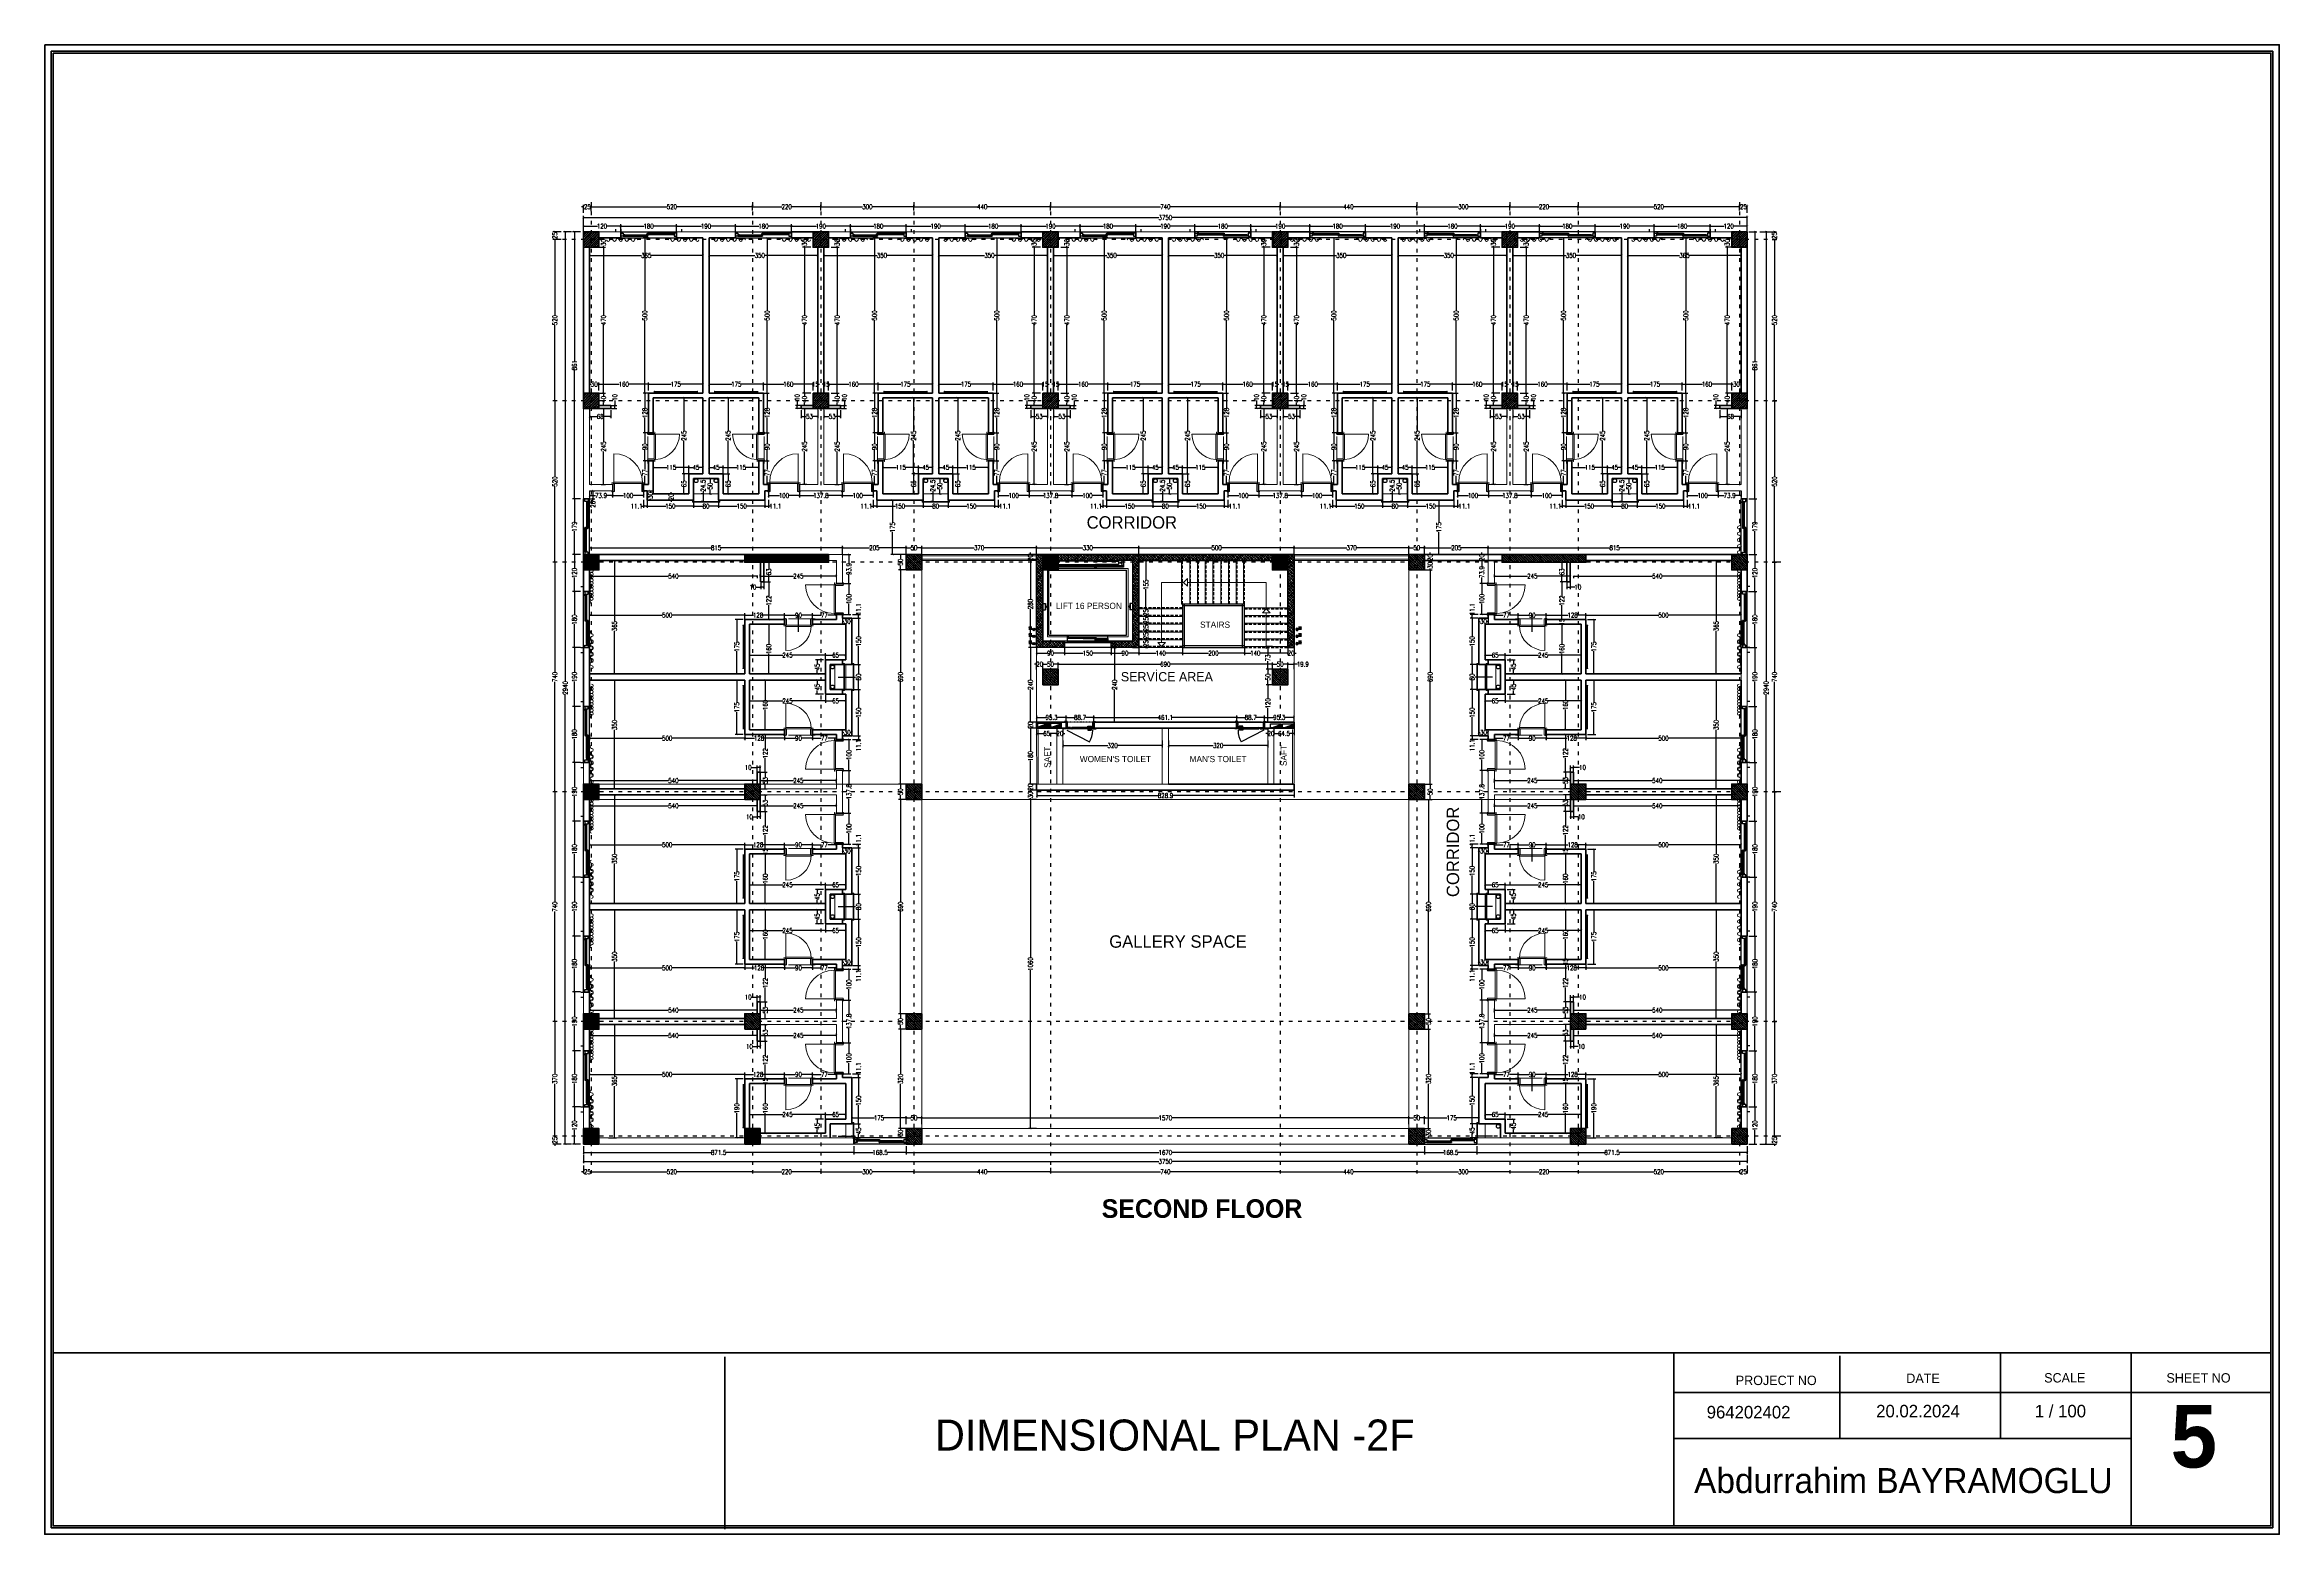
# Model space of a CAD drawing. Header units: centimetres. Extents: x -3207095 to 15275363, y -32656 to 4798027.
# Drawn here: x 696309 to 703509, y 4435687 to 4440487 of the extents above; entities that cross this region are included whole.
import ezdxf

# ---------------------------------------------------------------- set-up
doc = ezdxf.new("R2010")
doc.units = ezdxf.units.CM
for name, pattern in [('ACAD_ISO03W100', [30, 12, -18]), ('DASHED', [19.05, 12.7, -6.35]), ('DUZ', [500, 500]), ('HIDDEN', [0.375, 0.25, -0.125])]:
    doc.linetypes.add(name, pattern=pattern)
doc.layers.get('0').update_dxf_attribs({"color": 1, "linetype": 'DUZ'})
for name, color, linetype in [('0 MC MAHAL', 94, 'Continuous'), ('3K', 4, 'Continuous'), ('a-door', 2, 'Continuous'), ('AGAC', 116, 'Continuous'), ('DIM', 1, 'DUZ'), ('EL-L-LS', 181, 'Continuous'), ('GOLGE', 8, 'HIDDEN'), ('GÖLGE', 8, 'DASHED'), ('KAPIACI1', 252, 'Continuous'), ('KOLTAR_F', 145, 'Continuous'), ('LOGO', 7, 'Continuous'), ('PEN', 161, 'Continuous'), ('pen.kap.olc', 205, 'Continuous'), ('Power_Legend$0$SMC-EL-DB', 170, 'Continuous'), ('söve', 26, 'DUZ'), ('TESİSAT', 57, 'Continuous'), ('TR', 8, 'Continuous')]:
    doc.layers.add(name, color=color, linetype=linetype)
for name, color, linetype, lineweight in [('A-ANNO-PATT-4', 173, 'Continuous', 5), ('Area', 41, 'Continuous', 25), ('cam', 143, 'Continuous', 20), ('DUV', 220, 'Continuous', 50), ('DUVAR', 7, 'Continuous', 35), ('EL-L-WIR', 124, 'Continuous', 30), ('FE_MOBTEF.2', 33, 'Continuous', 18), ('FE_PERDE', 205, 'Continuous', 15), ('gor25', 142, 'Continuous', 25), ('iç duvar', 7, 'Continuous', 50), ('KAPEN', 151, 'Continuous', 9), ('KOLON_F', 3, 'Continuous', 35), ('YAZI', 7, 'Continuous', 15)]:
    doc.layers.add(name, color=color, linetype=linetype, lineweight=lineweight)
doc.layers.get('EL-L-WIR').off()
doc.styles.add('DIM', font='ROMANSTW.SHX', dxfattribs={"width": 0.7})
doc.dimstyles.new('1_100', dxfattribs={"dimtxt": 15, "dimasz": 6, "dimexe": 6, "dimexo": 0, "dimgap": 2, "dimtad": 0, "dimdec": 1, "dimzin": 11, "dimdsep": 46, "dimtxsty": 'DIM', "dimblk": 'ARCHTICK', "dimcen": 3, "dimdle": 1.25, "dimclrt": 2, "dimadec": 0, "dimazin": 0, "dimtfac": 1.25, "dimtdec": 1, "dimtix": 1, "dimtofl": 0, "dimtmove": 1, "dimatfit": 3, "dimldrblk": 'ARCHTICK', "dimfxl": 20, "dimfxlon": 1, "dimtolj": 1, "dimtzin": 0, "dimarcsym": 0})
pattern_1 = [(135, (5203197.566, 3778211.098), (-4.4901280605, -4.4901280605), []), (135, (5203197.566, 3778215.588), (-4.4901280605, -4.4901280605), [3.175, -1.5875])]
pattern_2 = [(135, (5203197.566, 3776361.098), (-4.4901280605, -4.4901280605), []), (135, (5203197.566, 3776365.588), (-4.4901280605, -4.4901280605), [3.175, -1.5875])]
pattern_3 = [(135, (5203717.566, 3776361.098), (-4.4901280605, -4.4901280605), []), (135, (5203717.566, 3776365.588), (-4.4901280605, -4.4901280605), [3.175, -1.5875])]
pattern_4 = [(135, (5203717.566, 3778211.098), (-4.4901280605, -4.4901280605), []), (135, (5203717.566, 3778215.588), (-4.4901280605, -4.4901280605), [3.175, -1.5875])]
pattern_5 = [(135, (5202457.566, 3777471.098), (-4.4901280605, -4.4901280605), []), (135, (5202457.566, 3777475.588), (-4.4901280605, -4.4901280605), [3.175, -1.5875])]
pattern_6 = [(135, (5203197.566, 3777471.098), (-4.4901280605, -4.4901280605), []), (135, (5203197.566, 3777475.588), (-4.4901280605, -4.4901280605), [3.175, -1.5875])]
pattern_7 = [(135, (5203717.566, 3777471.098), (-4.4901280605, -4.4901280605), []), (135, (5203717.566, 3777475.588), (-4.4901280605, -4.4901280605), [3.175, -1.5875])]
pattern_8 = [(135, (5203717.566, 3777471.098), (-4.4901280605, -4.4901280605), []), (135, (5203717.566, 3777475.588), (-4.4901280605, -4.4901280605), [3.175, -1.5875])]
pattern_9 = [(135, (5203197.566, 3776731.098), (-4.4901280605, -4.4901280605), []), (135, (5203197.566, 3776735.588), (-4.4901280605, -4.4901280605), [3.175, -1.5875])]
pattern_10 = [(135, (5203717.566, 3776731.098), (-4.4901280605, -4.4901280605), []), (135, (5203717.566, 3776735.588), (-4.4901280605, -4.4901280605), [3.175, -1.5875])]
pattern_11 = [(360, (493050.6221, 4639305.0878), (8e-16, 1.5875), [])]
pattern_12 = [(45, (37461.6195, -64527.8906), (-4.4901280605, 4.4901280605), []), (45, (37466.1096, -64527.8906), (-4.4901280605, 4.4901280605), [3.175, -1.5875])]
pattern_13 = [(45, (38201.6195, -64527.8906), (-4.4901280605, 4.4901280605), []), (45, (38206.1096, -64527.8906), (-4.4901280605, 4.4901280605), [3.175, -1.5875])]
pattern_14 = [(45, (37461.6195, -65047.8906), (-4.4901280605, 4.4901280605), []), (45, (37466.1096, -65047.8906), (-4.4901280605, 4.4901280605), [3.175, -1.5875])]
pattern_15 = [(45, (38201.6195, -65047.8906), (-4.4901280605, 4.4901280605), []), (45, (38206.1096, -65047.8906), (-4.4901280605, 4.4901280605), [3.175, -1.5875])]
pattern_16 = [(45, (38941.6195, -64527.8906), (-4.4901280605, 4.4901280605), []), (45, (38946.1096, -64527.8906), (-4.4901280605, 4.4901280605), [3.175, -1.5875])]
pattern_17 = [(45, (38941.6195, -65047.8906), (-4.4901280605, 4.4901280605), []), (45, (38946.1096, -65047.8906), (-4.4901280605, 4.4901280605), [3.175, -1.5875])]

# ---------------------------------------------------------------- blocks, each defined once
blk = doc.blocks.new('GEN_BLOCK00601')
at = {"linetype": 'Continuous', "ltscale": 50}
for centre, start, end in [((50, 50), 0, 180), ((150, 50), 180, 0), ((250, 50), 0, 180), ((350, 50), 180, 0), ((450, 50), 0, 180), ((550, 50), 180, 0), ((650, 50), 0, 180), ((750, 50), 180, 0), ((850, 50), 0, 180), ((950, 50), 180, 0)]:
    blk.add_arc(centre, 50, start, end, dxfattribs=at)
for tag in ['FLOOR', 'Sfb']:
    blk.add_attdef(tag, (0, 0), '', height=1)
blk = doc.blocks.new('new block')
at = {"layer": 'KAPEN'}
for p, q in [((105202.053, 48261.86), (105202.02, 48261.86)), ((105202.053, 48261.853), (105202.053, 48261.86)), ((105202.063, 48261.853), (105202.053, 48261.853)), ((105202.063, 48261.047), (105202.063, 48261.853)), ((105201.25, 48261.04), (105202.053, 48261.04)), ((105202.053, 48261.047), (105202.063, 48261.047)), ((105202.053, 48261.04), (105202.053, 48261.047))]:
    blk.add_line(p, q, dxfattribs=at)
for points in [[(105202.02, 48261.04), (105202.02, 48261.86)], [(105202.055, 48261.92), (105202.04, 48261.92), (105202.04, 48261.87), (105202.055, 48261.87)], [(105202.225, 48261.88), (105202.225, 48261.9), (105202.095, 48261.88), (105202.095, 48261.9)], [(105202.265, 48261.92), (105202.28, 48261.92), (105202.28, 48261.87), (105202.265, 48261.87)], [(105202.055, 48260.98), (105202.04, 48260.98), (105202.04, 48261.03), (105202.055, 48261.03)], [(105202.225, 48261.02), (105202.225, 48261), (105202.095, 48261.02), (105202.095, 48261)], [(105202.265, 48260.98), (105202.28, 48260.98), (105202.28, 48261.03), (105202.265, 48261.03)]]:
    blk.add_lwpolyline(points, dxfattribs=at)
for points in [[(105202.055, 48261.88), (105202.055, 48261.855), (105202.065, 48261.855), (105202.065, 48261.84), (105202.265, 48261.84), (105202.265, 48261.88)], [(105202.055, 48261.02), (105202.055, 48261.045), (105202.065, 48261.045), (105202.065, 48261.06), (105202.265, 48261.06), (105202.265, 48261.02)]]:
    blk.add_lwpolyline(points, close=True, dxfattribs=at)
blk.add_arc((105202.071, 48261.04), 0.822, 93.60232, 180, dxfattribs=at)
blk = doc.blocks.new('K210')
for p, q in [((0.04, 0.985), (0.04, 0.032)), ((0.04, 0.032), (0.047, 0.032)), ((0.047, 0.032), (0.047, 0.022)), ((0.047, 0.022), (0.953, 0.022)), ((0.953, 0.032), (0.96, 0.032)), ((0.953, 0.022), (0.953, 0.032)), ((0.96, 0.032), (0.96, 0.065))]:
    blk.add_line(p, q)
for points in [[(-0.02, 0.03), (-0.02, 0.045), (0.03, 0.045), (0.03, 0.03)], [(0.04, 0.065), (0.96, 0.065)], [(1.02, 0.03), (1.02, 0.045), (0.97, 0.045), (0.97, 0.03)], [(-0.02, -0.23), (-0.02, -0.245), (0.03, -0.245), (0.03, -0.23)], [(0.02, -0.19), (0, -0.19), (0.02, -0.01), (0, -0.01)], [(1.02, -0.23), (1.02, -0.245), (0.97, -0.245), (0.97, -0.23)], [(0.98, -0.19), (1, -0.19), (0.98, -0.01), (1, -0.01)]]:
    blk.add_lwpolyline(points)
for points in [[(0.02, 0.03), (0.045, 0.03), (0.045, 0.02), (0.06, 0.02), (0.06, -0.23), (0.02, -0.23)], [(0.98, 0.03), (0.955, 0.03), (0.955, 0.02), (0.94, 0.02), (0.94, -0.23), (0.98, -0.23)]]:
    blk.add_lwpolyline(points, close=True)
blk.add_arc((0.04, 0.065), 0.92, 0, 90)
blk = doc.blocks.new('rgtkjıtdkfgölv')
at = {"layer": 'FE_MOBTEF.2'}
for p, q in [((104445.908, 48877.932), (104445.888, 48877.932)), ((104445.888, 48877.932), (104445.888, 48877.902)), ((104445.898, 48877.914), (104445.898, 48877.922)), ((104445.898, 48877.922), (104447.278, 48877.922)), ((104445.898, 48877.922), (104445.908, 48877.922)), ((104445.898, 48877.902), (104445.898, 48877.922)), ((104445.908, 48877.932), (104445.908, 48877.962)), ((104445.908, 48877.922), (104445.908, 48877.932)), ((104447.261, 48877.932), (104445.914, 48877.932)), ((104447.268, 48877.932), (104447.268, 48877.962)), ((104447.268, 48877.932), (104447.288, 48877.932)), ((104447.268, 48877.922), (104447.268, 48877.932)), ((104447.278, 48877.922), (104447.268, 48877.922)), ((104447.278, 48877.902), (104447.278, 48877.922)), ((104447.278, 48877.922), (104447.278, 48877.914)), ((104447.288, 48877.932), (104447.288, 48877.902)), ((104445.888, 48877.902), (104445.898, 48877.902)), ((104445.898, 48877.908), (104445.898, 48877.914)), ((104445.898, 48877.914), (104447.278, 48877.914)), ((104447.278, 48877.914), (104445.898, 48877.914)), ((104447.278, 48877.908), (104445.898, 48877.908)), ((104447.278, 48877.914), (104447.278, 48877.908)), ((104447.288, 48877.902), (104447.278, 48877.902))]:
    blk.add_line(p, q, dxfattribs=at)
blk = doc.blocks.new('LS-1WAY-4G')
at = {"layer": 'EL-L-LS'}
blk.add_hatch(color=181, dxfattribs=at).paths.add_polyline_path([(0.09, 0.09, 1), (-0.09, 0.09, 1)])
at = {"layer": 'EL-L-LS', "color": 181}
for p, q in [((-0.04, 0.4), (0.22, 0.4)), ((-0.04, 0.35), (0.22, 0.35)), ((-0.04, 0.31), (0.22, 0.31)), ((-0.04, 0.26), (0.22, 0.26)), ((0.03, 0.18), (0.13, 0.45))]:
    blk.add_line(p, q, dxfattribs=at)
blk.add_circle((0, 0.09), 0.0917, dxfattribs=at)
blk = doc.blocks.new('_ArchTick')
at = {"color": 0, "linetype": 'ByBlock', "const_width": 0.15}
blk.add_lwpolyline([(-0.5, -0.5), (0.5, 0.5)], dxfattribs=at)
blk = doc.blocks.new('*D4792')
at = {"layer": 'Defpoints', "color": 0, "linetype": 'Continuous', "lineweight": 5, "transparency": 16777216}
for p in [(698045.1, 4439884.6), (698165.1, 4439902.4), (698165.1, 4439884.6)]:
    blk.add_point(p, dxfattribs=at)
at = {"layer": 'DIM', "color": 0, "linetype": 'Continuous', "lineweight": -2, "transparency": 16777216}
for p, q in [((698043.8, 4439902.4), (698090.6, 4439902.4)), ((698045.1, 4439884.6), (698045.1, 4439908.4)), ((698166.3, 4439902.4), (698119.6, 4439902.4)), ((698165.1, 4439884.6), (698165.1, 4439908.4))]:
    blk.add_line(p, q, dxfattribs=at)
at = {"layer": 'DIM', "color": 0, "linetype": 'Continuous', "lineweight": -2, "transparency": 16777216, "xscale": 6, "yscale": 6, "zscale": 6, "rotation": 180}
blk.add_blockref('_ArchTick', (698045.1, 4439902.4), dxfattribs=at)
at = {"layer": 'DIM', "color": 0, "linetype": 'Continuous', "lineweight": -2, "transparency": 16777216, "xscale": 6, "yscale": 6, "zscale": 6}
blk.add_blockref('_ArchTick', (698165.1, 4439902.4), dxfattribs=at)
at = {"layer": 'DIM', "color": 2, "linetype": 'Continuous', "lineweight": 5, "transparency": 16777216, "insert": (698105.1, 4439902.4), "char_height": 15, "attachment_point": 5, "style": 'DIM'}
blk.add_mtext('\\A1;120', dxfattribs=at)
blk = doc.blocks.new('*D4793')
at = {"layer": 'Defpoints', "color": 0, "linetype": 'Continuous', "lineweight": 5, "transparency": 16777216}
for p in [(698165.1, 4439884.6), (698345.1, 4439902.4), (698345.1, 4439884.6)]:
    blk.add_point(p, dxfattribs=at)
at = {"layer": 'DIM', "color": 0, "linetype": 'Continuous', "lineweight": -2, "transparency": 16777216}
for p, q in [((698163.8, 4439902.4), (698240.6, 4439902.4)), ((698165.1, 4439884.6), (698165.1, 4439908.4)), ((698346.3, 4439902.4), (698269.6, 4439902.4)), ((698345.1, 4439884.6), (698345.1, 4439908.4))]:
    blk.add_line(p, q, dxfattribs=at)
at = {"layer": 'DIM', "color": 0, "linetype": 'Continuous', "lineweight": -2, "transparency": 16777216, "xscale": 6, "yscale": 6, "zscale": 6, "rotation": 180}
blk.add_blockref('_ArchTick', (698165.1, 4439902.4), dxfattribs=at)
at = {"layer": 'DIM', "color": 0, "linetype": 'Continuous', "lineweight": -2, "transparency": 16777216, "xscale": 6, "yscale": 6, "zscale": 6}
blk.add_blockref('_ArchTick', (698345.1, 4439902.4), dxfattribs=at)
at = {"layer": 'DIM', "color": 2, "linetype": 'Continuous', "lineweight": 5, "transparency": 16777216, "insert": (698255.1, 4439902.4), "char_height": 15, "attachment_point": 5, "style": 'DIM'}
blk.add_mtext('\\A1;180', dxfattribs=at)
blk = doc.blocks.new('*D4794')
at = {"layer": 'Defpoints', "color": 0, "linetype": 'Continuous', "lineweight": 5, "transparency": 16777216}
for p in [(698345.1, 4439884.6), (698535.1, 4439902), (698535.1, 4439884.6)]:
    blk.add_point(p, dxfattribs=at)
at = {"layer": 'DIM', "color": 0, "linetype": 'Continuous', "lineweight": -2, "transparency": 16777216}
for p, q in [((698343.8, 4439902), (698425.6, 4439902)), ((698345.1, 4439884.6), (698345.1, 4439908)), ((698536.3, 4439902), (698454.6, 4439902)), ((698535.1, 4439884.6), (698535.1, 4439908))]:
    blk.add_line(p, q, dxfattribs=at)
at = {"layer": 'DIM', "color": 0, "linetype": 'Continuous', "lineweight": -2, "transparency": 16777216, "xscale": 6, "yscale": 6, "zscale": 6, "rotation": 180}
blk.add_blockref('_ArchTick', (698345.1, 4439902), dxfattribs=at)
at = {"layer": 'DIM', "color": 0, "linetype": 'Continuous', "lineweight": -2, "transparency": 16777216, "xscale": 6, "yscale": 6, "zscale": 6}
blk.add_blockref('_ArchTick', (698535.1, 4439902), dxfattribs=at)
at = {"layer": 'DIM', "color": 2, "linetype": 'Continuous', "lineweight": 5, "transparency": 16777216, "insert": (698440.1, 4439902), "char_height": 15, "attachment_point": 5, "style": 'DIM'}
blk.add_mtext('\\A1;190', dxfattribs=at)
blk = doc.blocks.new('*D4795')
at = {"layer": 'Defpoints', "color": 0, "linetype": 'Continuous', "lineweight": 5, "transparency": 16777216}
for p in [(698535.1, 4439884.6), (698715.1, 4439902.4), (698715.1, 4439884.6)]:
    blk.add_point(p, dxfattribs=at)
at = {"layer": 'DIM', "color": 0, "linetype": 'Continuous', "lineweight": -2, "transparency": 16777216}
for p, q in [((698533.8, 4439902.4), (698610.6, 4439902.4)), ((698535.1, 4439884.6), (698535.1, 4439908.4)), ((698716.3, 4439902.4), (698639.6, 4439902.4)), ((698715.1, 4439884.6), (698715.1, 4439908.4))]:
    blk.add_line(p, q, dxfattribs=at)
at = {"layer": 'DIM', "color": 0, "linetype": 'Continuous', "lineweight": -2, "transparency": 16777216, "xscale": 6, "yscale": 6, "zscale": 6, "rotation": 180}
blk.add_blockref('_ArchTick', (698535.1, 4439902.4), dxfattribs=at)
at = {"layer": 'DIM', "color": 0, "linetype": 'Continuous', "lineweight": -2, "transparency": 16777216, "xscale": 6, "yscale": 6, "zscale": 6}
blk.add_blockref('_ArchTick', (698715.1, 4439902.4), dxfattribs=at)
at = {"layer": 'DIM', "color": 2, "linetype": 'Continuous', "lineweight": 5, "transparency": 16777216, "insert": (698625.1, 4439902.4), "char_height": 15, "attachment_point": 5, "style": 'DIM'}
blk.add_mtext('\\A1;180', dxfattribs=at)
blk = doc.blocks.new('*D4796')
at = {"layer": 'Defpoints', "color": 0, "linetype": 'Continuous', "lineweight": 5, "transparency": 16777216}
for p in [(698715.1, 4439884.6), (698905.1, 4439902.4), (698905.1, 4439884.6)]:
    blk.add_point(p, dxfattribs=at)
at = {"layer": 'DIM', "color": 0, "linetype": 'Continuous', "lineweight": -2, "transparency": 16777216}
for p, q in [((698713.8, 4439902.4), (698795.6, 4439902.4)), ((698715.1, 4439884.6), (698715.1, 4439908.4)), ((698906.3, 4439902.4), (698824.6, 4439902.4)), ((698905.1, 4439884.6), (698905.1, 4439908.4))]:
    blk.add_line(p, q, dxfattribs=at)
at = {"layer": 'DIM', "color": 0, "linetype": 'Continuous', "lineweight": -2, "transparency": 16777216, "xscale": 6, "yscale": 6, "zscale": 6, "rotation": 180}
blk.add_blockref('_ArchTick', (698715.1, 4439902.4), dxfattribs=at)
at = {"layer": 'DIM', "color": 0, "linetype": 'Continuous', "lineweight": -2, "transparency": 16777216, "xscale": 6, "yscale": 6, "zscale": 6}
blk.add_blockref('_ArchTick', (698905.1, 4439902.4), dxfattribs=at)
at = {"layer": 'DIM', "color": 2, "linetype": 'Continuous', "lineweight": 5, "transparency": 16777216, "insert": (698810.1, 4439902.4), "char_height": 15, "attachment_point": 5, "style": 'DIM'}
blk.add_mtext('\\A1;190', dxfattribs=at)
blk = doc.blocks.new('*D4798')
at = {"layer": 'Defpoints', "color": 0, "linetype": 'Continuous', "lineweight": 5, "transparency": 16777216}
for p in [(699085.1, 4439884.6), (699275.1, 4439902.4), (699275.1, 4439884.6)]:
    blk.add_point(p, dxfattribs=at)
at = {"layer": 'DIM', "color": 0, "linetype": 'Continuous', "lineweight": -2, "transparency": 16777216}
for p, q in [((699083.8, 4439902.4), (699165.6, 4439902.4)), ((699085.1, 4439884.6), (699085.1, 4439908.4)), ((699276.3, 4439902.4), (699194.6, 4439902.4)), ((699275.1, 4439884.6), (699275.1, 4439908.4))]:
    blk.add_line(p, q, dxfattribs=at)
at = {"layer": 'DIM', "color": 0, "linetype": 'Continuous', "lineweight": -2, "transparency": 16777216, "xscale": 6, "yscale": 6, "zscale": 6, "rotation": 180}
blk.add_blockref('_ArchTick', (699085.1, 4439902.4), dxfattribs=at)
at = {"layer": 'DIM', "color": 0, "linetype": 'Continuous', "lineweight": -2, "transparency": 16777216, "xscale": 6, "yscale": 6, "zscale": 6}
blk.add_blockref('_ArchTick', (699275.1, 4439902.4), dxfattribs=at)
at = {"layer": 'DIM', "color": 2, "linetype": 'Continuous', "lineweight": 5, "transparency": 16777216, "insert": (699180.1, 4439902.4), "char_height": 15, "attachment_point": 5, "style": 'DIM'}
blk.add_mtext('\\A1;190', dxfattribs=at)
blk = doc.blocks.new('*D4799')
at = {"layer": 'Defpoints', "color": 0, "linetype": 'Continuous', "lineweight": 5, "transparency": 16777216}
for p in [(699275.1, 4439884.6), (699455.1, 4439902.4), (699455.1, 4439884.6)]:
    blk.add_point(p, dxfattribs=at)
at = {"layer": 'DIM', "color": 0, "linetype": 'Continuous', "lineweight": -2, "transparency": 16777216}
for p, q in [((699273.8, 4439902.4), (699350.6, 4439902.4)), ((699275.1, 4439884.6), (699275.1, 4439908.4)), ((699456.3, 4439902.4), (699379.6, 4439902.4)), ((699455.1, 4439884.6), (699455.1, 4439908.4))]:
    blk.add_line(p, q, dxfattribs=at)
at = {"layer": 'DIM', "color": 0, "linetype": 'Continuous', "lineweight": -2, "transparency": 16777216, "xscale": 6, "yscale": 6, "zscale": 6, "rotation": 180}
blk.add_blockref('_ArchTick', (699275.1, 4439902.4), dxfattribs=at)
at = {"layer": 'DIM', "color": 0, "linetype": 'Continuous', "lineweight": -2, "transparency": 16777216, "xscale": 6, "yscale": 6, "zscale": 6}
blk.add_blockref('_ArchTick', (699455.1, 4439902.4), dxfattribs=at)
at = {"layer": 'DIM', "color": 2, "linetype": 'Continuous', "lineweight": 5, "transparency": 16777216, "insert": (699365.1, 4439902.4), "char_height": 15, "attachment_point": 5, "style": 'DIM'}
blk.add_mtext('\\A1;180', dxfattribs=at)
blk = doc.blocks.new('*D4800')
at = {"layer": 'Defpoints', "color": 0, "linetype": 'Continuous', "lineweight": 5, "transparency": 16777216}
for p in [(699455.1, 4439884.6), (699645.1, 4439902.4), (699645.1, 4439884.6)]:
    blk.add_point(p, dxfattribs=at)
at = {"layer": 'DIM', "color": 0, "linetype": 'Continuous', "lineweight": -2, "transparency": 16777216}
for p, q in [((699453.8, 4439902.4), (699535.6, 4439902.4)), ((699455.1, 4439884.6), (699455.1, 4439908.4)), ((699646.3, 4439902.4), (699564.6, 4439902.4)), ((699645.1, 4439884.6), (699645.1, 4439908.4))]:
    blk.add_line(p, q, dxfattribs=at)
at = {"layer": 'DIM', "color": 0, "linetype": 'Continuous', "lineweight": -2, "transparency": 16777216, "xscale": 6, "yscale": 6, "zscale": 6, "rotation": 180}
blk.add_blockref('_ArchTick', (699455.1, 4439902.4), dxfattribs=at)
at = {"layer": 'DIM', "color": 0, "linetype": 'Continuous', "lineweight": -2, "transparency": 16777216, "xscale": 6, "yscale": 6, "zscale": 6}
blk.add_blockref('_ArchTick', (699645.1, 4439902.4), dxfattribs=at)
at = {"layer": 'DIM', "color": 2, "linetype": 'Continuous', "lineweight": 5, "transparency": 16777216, "insert": (699550.1, 4439902.4), "char_height": 15, "attachment_point": 5, "style": 'DIM'}
blk.add_mtext('\\A1;190', dxfattribs=at)
blk = doc.blocks.new('*D4801')
at = {"layer": 'Defpoints', "color": 0, "linetype": 'Continuous', "lineweight": 5, "transparency": 16777216}
for p in [(699645.1, 4439884.6), (699825.1, 4439902.4), (699825.1, 4439884.6)]:
    blk.add_point(p, dxfattribs=at)
at = {"layer": 'DIM', "color": 0, "linetype": 'Continuous', "lineweight": -2, "transparency": 16777216}
for p, q in [((699643.8, 4439902.4), (699720.6, 4439902.4)), ((699645.1, 4439884.6), (699645.1, 4439908.4)), ((699826.3, 4439902.4), (699749.6, 4439902.4)), ((699825.1, 4439884.6), (699825.1, 4439908.4))]:
    blk.add_line(p, q, dxfattribs=at)
at = {"layer": 'DIM', "color": 0, "linetype": 'Continuous', "lineweight": -2, "transparency": 16777216, "xscale": 6, "yscale": 6, "zscale": 6, "rotation": 180}
blk.add_blockref('_ArchTick', (699645.1, 4439902.4), dxfattribs=at)
at = {"layer": 'DIM', "color": 0, "linetype": 'Continuous', "lineweight": -2, "transparency": 16777216, "xscale": 6, "yscale": 6, "zscale": 6}
blk.add_blockref('_ArchTick', (699825.1, 4439902.4), dxfattribs=at)
at = {"layer": 'DIM', "color": 2, "linetype": 'Continuous', "lineweight": 5, "transparency": 16777216, "insert": (699735.1, 4439902.4), "char_height": 15, "attachment_point": 5, "style": 'DIM'}
blk.add_mtext('\\A1;180', dxfattribs=at)
blk = doc.blocks.new('*D4802')
at = {"layer": 'Defpoints', "color": 0, "linetype": 'Continuous', "lineweight": 5, "transparency": 16777216}
for p in [(699825.1, 4439884.6), (700015.1, 4439902.4), (700015.1, 4439884.6)]:
    blk.add_point(p, dxfattribs=at)
at = {"layer": 'DIM', "color": 0, "linetype": 'Continuous', "lineweight": -2, "transparency": 16777216}
for p, q in [((699823.8, 4439902.4), (699905.6, 4439902.4)), ((699825.1, 4439884.6), (699825.1, 4439908.4)), ((700016.3, 4439902.4), (699934.6, 4439902.4)), ((700015.1, 4439884.6), (700015.1, 4439908.4))]:
    blk.add_line(p, q, dxfattribs=at)
at = {"layer": 'DIM', "color": 0, "linetype": 'Continuous', "lineweight": -2, "transparency": 16777216, "xscale": 6, "yscale": 6, "zscale": 6, "rotation": 180}
blk.add_blockref('_ArchTick', (699825.1, 4439902.4), dxfattribs=at)
at = {"layer": 'DIM', "color": 0, "linetype": 'Continuous', "lineweight": -2, "transparency": 16777216, "xscale": 6, "yscale": 6, "zscale": 6}
blk.add_blockref('_ArchTick', (700015.1, 4439902.4), dxfattribs=at)
at = {"layer": 'DIM', "color": 2, "linetype": 'Continuous', "lineweight": 5, "transparency": 16777216, "insert": (699920.1, 4439902.4), "char_height": 15, "attachment_point": 5, "style": 'DIM'}
blk.add_mtext('\\A1;190', dxfattribs=at)
blk = doc.blocks.new('*D4803')
at = {"layer": 'Defpoints', "color": 0, "linetype": 'Continuous', "lineweight": 5, "transparency": 16777216}
for p in [(700015.1, 4439884.6), (700195.1, 4439902.4), (700195.1, 4439884.6)]:
    blk.add_point(p, dxfattribs=at)
at = {"layer": 'DIM', "color": 0, "linetype": 'Continuous', "lineweight": -2, "transparency": 16777216}
for p, q in [((700013.8, 4439902.4), (700090.6, 4439902.4)), ((700015.1, 4439884.6), (700015.1, 4439908.4)), ((700196.3, 4439902.4), (700119.6, 4439902.4)), ((700195.1, 4439884.6), (700195.1, 4439908.4))]:
    blk.add_line(p, q, dxfattribs=at)
at = {"layer": 'DIM', "color": 0, "linetype": 'Continuous', "lineweight": -2, "transparency": 16777216, "xscale": 6, "yscale": 6, "zscale": 6, "rotation": 180}
blk.add_blockref('_ArchTick', (700015.1, 4439902.4), dxfattribs=at)
at = {"layer": 'DIM', "color": 0, "linetype": 'Continuous', "lineweight": -2, "transparency": 16777216, "xscale": 6, "yscale": 6, "zscale": 6}
blk.add_blockref('_ArchTick', (700195.1, 4439902.4), dxfattribs=at)
at = {"layer": 'DIM', "color": 2, "linetype": 'Continuous', "lineweight": 5, "transparency": 16777216, "insert": (700105.1, 4439902.4), "char_height": 15, "attachment_point": 5, "style": 'DIM'}
blk.add_mtext('\\A1;180', dxfattribs=at)
blk = doc.blocks.new('*D4804')
at = {"layer": 'Defpoints', "color": 0, "linetype": 'Continuous', "lineweight": 5, "transparency": 16777216}
for p in [(700195.1, 4439884.6), (700385.1, 4439902.4), (700385.1, 4439884.6)]:
    blk.add_point(p, dxfattribs=at)
at = {"layer": 'DIM', "color": 0, "linetype": 'Continuous', "lineweight": -2, "transparency": 16777216}
for p, q in [((700193.8, 4439902.4), (700275.6, 4439902.4)), ((700195.1, 4439884.6), (700195.1, 4439908.4)), ((700386.3, 4439902.4), (700304.6, 4439902.4)), ((700385.1, 4439884.6), (700385.1, 4439908.4))]:
    blk.add_line(p, q, dxfattribs=at)
at = {"layer": 'DIM', "color": 0, "linetype": 'Continuous', "lineweight": -2, "transparency": 16777216, "xscale": 6, "yscale": 6, "zscale": 6, "rotation": 180}
blk.add_blockref('_ArchTick', (700195.1, 4439902.4), dxfattribs=at)
at = {"layer": 'DIM', "color": 0, "linetype": 'Continuous', "lineweight": -2, "transparency": 16777216, "xscale": 6, "yscale": 6, "zscale": 6}
blk.add_blockref('_ArchTick', (700385.1, 4439902.4), dxfattribs=at)
at = {"layer": 'DIM', "color": 2, "linetype": 'Continuous', "lineweight": 5, "transparency": 16777216, "insert": (700290.1, 4439902.4), "char_height": 15, "attachment_point": 5, "style": 'DIM'}
blk.add_mtext('\\A1;190', dxfattribs=at)
blk = doc.blocks.new('*D4805')
at = {"layer": 'Defpoints', "color": 0, "linetype": 'Continuous', "lineweight": 5, "transparency": 16777216}
for p in [(700385.1, 4439884.6), (700565.1, 4439902.4), (700565.1, 4439884.6)]:
    blk.add_point(p, dxfattribs=at)
at = {"layer": 'DIM', "color": 0, "linetype": 'Continuous', "lineweight": -2, "transparency": 16777216}
for p, q in [((700383.8, 4439902.4), (700460.6, 4439902.4)), ((700385.1, 4439884.6), (700385.1, 4439908.4)), ((700566.3, 4439902.4), (700489.6, 4439902.4)), ((700565.1, 4439884.6), (700565.1, 4439908.4))]:
    blk.add_line(p, q, dxfattribs=at)
at = {"layer": 'DIM', "color": 0, "linetype": 'Continuous', "lineweight": -2, "transparency": 16777216, "xscale": 6, "yscale": 6, "zscale": 6, "rotation": 180}
blk.add_blockref('_ArchTick', (700385.1, 4439902.4), dxfattribs=at)
at = {"layer": 'DIM', "color": 0, "linetype": 'Continuous', "lineweight": -2, "transparency": 16777216, "xscale": 6, "yscale": 6, "zscale": 6}
blk.add_blockref('_ArchTick', (700565.1, 4439902.4), dxfattribs=at)
at = {"layer": 'DIM', "color": 2, "linetype": 'Continuous', "lineweight": 5, "transparency": 16777216, "insert": (700475.1, 4439902.4), "char_height": 15, "attachment_point": 5, "style": 'DIM'}
blk.add_mtext('\\A1;180', dxfattribs=at)
blk = doc.blocks.new('*D4806')
at = {"layer": 'Defpoints', "color": 0, "linetype": 'Continuous', "lineweight": 5, "transparency": 16777216}
for p in [(700565.1, 4439884.6), (700755.1, 4439902.4), (700755.1, 4439884.6)]:
    blk.add_point(p, dxfattribs=at)
at = {"layer": 'DIM', "color": 0, "linetype": 'Continuous', "lineweight": -2, "transparency": 16777216}
for p, q in [((700563.8, 4439902.4), (700645.6, 4439902.4)), ((700565.1, 4439884.6), (700565.1, 4439908.4)), ((700756.3, 4439902.4), (700674.6, 4439902.4)), ((700755.1, 4439884.6), (700755.1, 4439908.4))]:
    blk.add_line(p, q, dxfattribs=at)
at = {"layer": 'DIM', "color": 0, "linetype": 'Continuous', "lineweight": -2, "transparency": 16777216, "xscale": 6, "yscale": 6, "zscale": 6, "rotation": 180}
blk.add_blockref('_ArchTick', (700565.1, 4439902.4), dxfattribs=at)
at = {"layer": 'DIM', "color": 0, "linetype": 'Continuous', "lineweight": -2, "transparency": 16777216, "xscale": 6, "yscale": 6, "zscale": 6}
blk.add_blockref('_ArchTick', (700755.1, 4439902.4), dxfattribs=at)
at = {"layer": 'DIM', "color": 2, "linetype": 'Continuous', "lineweight": 5, "transparency": 16777216, "insert": (700660.1, 4439902.4), "char_height": 15, "attachment_point": 5, "style": 'DIM'}
blk.add_mtext('\\A1;190', dxfattribs=at)
blk = doc.blocks.new('*D4807')
at = {"layer": 'Defpoints', "color": 0, "linetype": 'Continuous', "lineweight": 5, "transparency": 16777216}
for p in [(700755.1, 4439884.6), (700935.1, 4439902.4), (700935.1, 4439884.6)]:
    blk.add_point(p, dxfattribs=at)
at = {"layer": 'DIM', "color": 0, "linetype": 'Continuous', "lineweight": -2, "transparency": 16777216}
for p, q in [((700753.8, 4439902.4), (700830.6, 4439902.4)), ((700755.1, 4439884.6), (700755.1, 4439908.4)), ((700936.3, 4439902.4), (700859.6, 4439902.4)), ((700935.1, 4439884.6), (700935.1, 4439908.4))]:
    blk.add_line(p, q, dxfattribs=at)
at = {"layer": 'DIM', "color": 0, "linetype": 'Continuous', "lineweight": -2, "transparency": 16777216, "xscale": 6, "yscale": 6, "zscale": 6, "rotation": 180}
blk.add_blockref('_ArchTick', (700755.1, 4439902.4), dxfattribs=at)
at = {"layer": 'DIM', "color": 0, "linetype": 'Continuous', "lineweight": -2, "transparency": 16777216, "xscale": 6, "yscale": 6, "zscale": 6}
blk.add_blockref('_ArchTick', (700935.1, 4439902.4), dxfattribs=at)
at = {"layer": 'DIM', "color": 2, "linetype": 'Continuous', "lineweight": 5, "transparency": 16777216, "insert": (700845.1, 4439902.4), "char_height": 15, "attachment_point": 5, "style": 'DIM'}
blk.add_mtext('\\A1;180', dxfattribs=at)
blk = doc.blocks.new('*D4808')
at = {"layer": 'Defpoints', "color": 0, "linetype": 'Continuous', "lineweight": 5, "transparency": 16777216}
for p in [(700935.1, 4439884.6), (701125.1, 4439902.4), (701125.1, 4439884.6)]:
    blk.add_point(p, dxfattribs=at)
at = {"layer": 'DIM', "color": 0, "linetype": 'Continuous', "lineweight": -2, "transparency": 16777216}
for p, q in [((700933.8, 4439902.4), (701015.6, 4439902.4)), ((700935.1, 4439884.6), (700935.1, 4439908.4)), ((701126.3, 4439902.4), (701044.6, 4439902.4)), ((701125.1, 4439884.6), (701125.1, 4439908.4))]:
    blk.add_line(p, q, dxfattribs=at)
at = {"layer": 'DIM', "color": 0, "linetype": 'Continuous', "lineweight": -2, "transparency": 16777216, "xscale": 6, "yscale": 6, "zscale": 6, "rotation": 180}
blk.add_blockref('_ArchTick', (700935.1, 4439902.4), dxfattribs=at)
at = {"layer": 'DIM', "color": 0, "linetype": 'Continuous', "lineweight": -2, "transparency": 16777216, "xscale": 6, "yscale": 6, "zscale": 6}
blk.add_blockref('_ArchTick', (701125.1, 4439902.4), dxfattribs=at)
at = {"layer": 'DIM', "color": 2, "linetype": 'Continuous', "lineweight": 5, "transparency": 16777216, "insert": (701030.1, 4439902.4), "char_height": 15, "attachment_point": 5, "style": 'DIM'}
blk.add_mtext('\\A1;190', dxfattribs=at)
blk = doc.blocks.new('*D4809')
at = {"layer": 'Defpoints', "color": 0, "linetype": 'Continuous', "lineweight": 5, "transparency": 16777216}
for p in [(701125.1, 4439884.6), (701305.1, 4439902.4), (701305.1, 4439884.6)]:
    blk.add_point(p, dxfattribs=at)
at = {"layer": 'DIM', "color": 0, "linetype": 'Continuous', "lineweight": -2, "transparency": 16777216}
for p, q in [((701123.8, 4439902.4), (701200.6, 4439902.4)), ((701125.1, 4439884.6), (701125.1, 4439908.4)), ((701306.3, 4439902.4), (701229.6, 4439902.4)), ((701305.1, 4439884.6), (701305.1, 4439908.4))]:
    blk.add_line(p, q, dxfattribs=at)
at = {"layer": 'DIM', "color": 0, "linetype": 'Continuous', "lineweight": -2, "transparency": 16777216, "xscale": 6, "yscale": 6, "zscale": 6, "rotation": 180}
blk.add_blockref('_ArchTick', (701125.1, 4439902.4), dxfattribs=at)
at = {"layer": 'DIM', "color": 0, "linetype": 'Continuous', "lineweight": -2, "transparency": 16777216, "xscale": 6, "yscale": 6, "zscale": 6}
blk.add_blockref('_ArchTick', (701305.1, 4439902.4), dxfattribs=at)
at = {"layer": 'DIM', "color": 2, "linetype": 'Continuous', "lineweight": 5, "transparency": 16777216, "insert": (701215.1, 4439902.4), "char_height": 15, "attachment_point": 5, "style": 'DIM'}
blk.add_mtext('\\A1;180', dxfattribs=at)
blk = doc.blocks.new('*D4810')
at = {"layer": 'Defpoints', "color": 0, "linetype": 'Continuous', "lineweight": 5, "transparency": 16777216}
for p in [(701305.1, 4439884.6), (701495.1, 4439902.4), (701495.1, 4439884.6)]:
    blk.add_point(p, dxfattribs=at)
at = {"layer": 'DIM', "color": 0, "linetype": 'Continuous', "lineweight": -2, "transparency": 16777216}
for p, q in [((701303.8, 4439902.4), (701385.6, 4439902.4)), ((701305.1, 4439884.6), (701305.1, 4439908.4)), ((701496.3, 4439902.4), (701414.6, 4439902.4)), ((701495.1, 4439884.6), (701495.1, 4439908.4))]:
    blk.add_line(p, q, dxfattribs=at)
at = {"layer": 'DIM', "color": 0, "linetype": 'Continuous', "lineweight": -2, "transparency": 16777216, "xscale": 6, "yscale": 6, "zscale": 6, "rotation": 180}
blk.add_blockref('_ArchTick', (701305.1, 4439902.4), dxfattribs=at)
at = {"layer": 'DIM', "color": 0, "linetype": 'Continuous', "lineweight": -2, "transparency": 16777216, "xscale": 6, "yscale": 6, "zscale": 6}
blk.add_blockref('_ArchTick', (701495.1, 4439902.4), dxfattribs=at)
at = {"layer": 'DIM', "color": 2, "linetype": 'Continuous', "lineweight": 5, "transparency": 16777216, "insert": (701400.1, 4439902.4), "char_height": 15, "attachment_point": 5, "style": 'DIM'}
blk.add_mtext('\\A1;190', dxfattribs=at)
blk = doc.blocks.new('*D4811')
at = {"layer": 'Defpoints', "color": 0, "linetype": 'Continuous', "lineweight": 5, "transparency": 16777216}
for p in [(701495.1, 4439884.6), (701675.1, 4439902.4), (701675.1, 4439884.6)]:
    blk.add_point(p, dxfattribs=at)
at = {"layer": 'DIM', "color": 0, "linetype": 'Continuous', "lineweight": -2, "transparency": 16777216}
for p, q in [((701493.8, 4439902.4), (701570.6, 4439902.4)), ((701495.1, 4439884.6), (701495.1, 4439908.4)), ((701676.3, 4439902.4), (701599.6, 4439902.4)), ((701675.1, 4439884.6), (701675.1, 4439908.4))]:
    blk.add_line(p, q, dxfattribs=at)
at = {"layer": 'DIM', "color": 0, "linetype": 'Continuous', "lineweight": -2, "transparency": 16777216, "xscale": 6, "yscale": 6, "zscale": 6, "rotation": 180}
blk.add_blockref('_ArchTick', (701495.1, 4439902.4), dxfattribs=at)
at = {"layer": 'DIM', "color": 0, "linetype": 'Continuous', "lineweight": -2, "transparency": 16777216, "xscale": 6, "yscale": 6, "zscale": 6}
blk.add_blockref('_ArchTick', (701675.1, 4439902.4), dxfattribs=at)
at = {"layer": 'DIM', "color": 2, "linetype": 'Continuous', "lineweight": 5, "transparency": 16777216, "insert": (701585.1, 4439902.4), "char_height": 15, "attachment_point": 5, "style": 'DIM'}
blk.add_mtext('\\A1;180', dxfattribs=at)
blk = doc.blocks.new('*D4812')
at = {"layer": 'Defpoints', "color": 0, "linetype": 'Continuous', "lineweight": 5, "transparency": 16777216}
for p in [(701675.1, 4439884.6), (701795.1, 4439902.4), (701795.1, 4439884.6)]:
    blk.add_point(p, dxfattribs=at)
at = {"layer": 'DIM', "color": 0, "linetype": 'Continuous', "lineweight": -2, "transparency": 16777216}
for p, q in [((701673.8, 4439902.4), (701720.6, 4439902.4)), ((701675.1, 4439884.6), (701675.1, 4439908.4)), ((701796.3, 4439902.4), (701749.6, 4439902.4)), ((701795.1, 4439884.6), (701795.1, 4439908.4))]:
    blk.add_line(p, q, dxfattribs=at)
at = {"layer": 'DIM', "color": 0, "linetype": 'Continuous', "lineweight": -2, "transparency": 16777216, "xscale": 6, "yscale": 6, "zscale": 6, "rotation": 180}
blk.add_blockref('_ArchTick', (701675.1, 4439902.4), dxfattribs=at)
at = {"layer": 'DIM', "color": 0, "linetype": 'Continuous', "lineweight": -2, "transparency": 16777216, "xscale": 6, "yscale": 6, "zscale": 6}
blk.add_blockref('_ArchTick', (701795.1, 4439902.4), dxfattribs=at)
at = {"layer": 'DIM', "color": 2, "linetype": 'Continuous', "lineweight": 5, "transparency": 16777216, "insert": (701735.1, 4439902.4), "char_height": 15, "attachment_point": 5, "style": 'DIM'}
blk.add_mtext('\\A1;120', dxfattribs=at)
blk = doc.blocks.new('*D4813')
at = {"layer": 'Defpoints', "color": 0, "linetype": 'Continuous', "lineweight": 5, "transparency": 16777216}
for p in [(698590.1, 4439965), (698590.1, 4439953.2), (698070.1, 4439950.9)]:
    blk.add_point(p, dxfattribs=at)
at = {"layer": 'DIM', "color": 0, "linetype": 'Continuous', "lineweight": -2, "transparency": 16777216}
for p, q in [((698068.8, 4439965), (698314.6, 4439965)), ((698070.1, 4439950.9), (698070.1, 4439971)), ((698591.3, 4439965), (698345.6, 4439965)), ((698590.1, 4439953.2), (698590.1, 4439971))]:
    blk.add_line(p, q, dxfattribs=at)
at = {"layer": 'DIM', "color": 0, "linetype": 'Continuous', "lineweight": -2, "transparency": 16777216, "xscale": 6, "yscale": 6, "zscale": 6, "rotation": 180}
blk.add_blockref('_ArchTick', (698070.1, 4439965), dxfattribs=at)
at = {"layer": 'DIM', "color": 0, "linetype": 'Continuous', "lineweight": -2, "transparency": 16777216, "xscale": 6, "yscale": 6, "zscale": 6}
blk.add_blockref('_ArchTick', (698590.1, 4439965), dxfattribs=at)
at = {"layer": 'DIM', "color": 2, "linetype": 'Continuous', "lineweight": 5, "transparency": 16777216, "insert": (698330.1, 4439965), "char_height": 15, "attachment_point": 5, "style": 'DIM'}
blk.add_mtext('\\A1;520', dxfattribs=at)
blk = doc.blocks.new('*D4814')
at = {"layer": 'Defpoints', "color": 0, "linetype": 'Continuous', "lineweight": 5, "transparency": 16777216}
for p in [(698590.1, 4439953.2), (698810.1, 4439965), (698810.1, 4439953.2)]:
    blk.add_point(p, dxfattribs=at)
at = {"layer": 'DIM', "color": 0, "linetype": 'Continuous', "lineweight": -2, "transparency": 16777216}
for p, q in [((698588.8, 4439965), (698684.6, 4439965)), ((698590.1, 4439953.2), (698590.1, 4439971)), ((698811.3, 4439965), (698715.6, 4439965)), ((698810.1, 4439953.2), (698810.1, 4439971))]:
    blk.add_line(p, q, dxfattribs=at)
at = {"layer": 'DIM', "color": 0, "linetype": 'Continuous', "lineweight": -2, "transparency": 16777216, "xscale": 6, "yscale": 6, "zscale": 6, "rotation": 180}
blk.add_blockref('_ArchTick', (698590.1, 4439965), dxfattribs=at)
at = {"layer": 'DIM', "color": 0, "linetype": 'Continuous', "lineweight": -2, "transparency": 16777216, "xscale": 6, "yscale": 6, "zscale": 6}
blk.add_blockref('_ArchTick', (698810.1, 4439965), dxfattribs=at)
at = {"layer": 'DIM', "color": 2, "linetype": 'Continuous', "lineweight": 5, "transparency": 16777216, "insert": (698700.1, 4439965), "char_height": 15, "attachment_point": 5, "style": 'DIM'}
blk.add_mtext('\\A1;220', dxfattribs=at)
blk = doc.blocks.new('*D4815')
at = {"layer": 'Defpoints', "color": 0, "linetype": 'Continuous', "lineweight": 5, "transparency": 16777216}
for p in [(698810.1, 4439953.2), (699110.1, 4439965), (699110.1, 4439953.2)]:
    blk.add_point(p, dxfattribs=at)
at = {"layer": 'DIM', "color": 0, "linetype": 'Continuous', "lineweight": -2, "transparency": 16777216}
for p, q in [((698808.8, 4439965), (698944.6, 4439965)), ((698810.1, 4439953.2), (698810.1, 4439971)), ((699111.3, 4439965), (698975.6, 4439965)), ((699110.1, 4439953.2), (699110.1, 4439971))]:
    blk.add_line(p, q, dxfattribs=at)
at = {"layer": 'DIM', "color": 0, "linetype": 'Continuous', "lineweight": -2, "transparency": 16777216, "xscale": 6, "yscale": 6, "zscale": 6, "rotation": 180}
blk.add_blockref('_ArchTick', (698810.1, 4439965), dxfattribs=at)
at = {"layer": 'DIM', "color": 0, "linetype": 'Continuous', "lineweight": -2, "transparency": 16777216, "xscale": 6, "yscale": 6, "zscale": 6}
blk.add_blockref('_ArchTick', (699110.1, 4439965), dxfattribs=at)
at = {"layer": 'DIM', "color": 2, "linetype": 'Continuous', "lineweight": 5, "transparency": 16777216, "insert": (698960.1, 4439965), "char_height": 15, "attachment_point": 5, "style": 'DIM'}
blk.add_mtext('\\A1;300', dxfattribs=at)
blk = doc.blocks.new('*D4816')
at = {"layer": 'Defpoints', "color": 0, "linetype": 'Continuous', "lineweight": 5, "transparency": 16777216}
for p in [(699110.1, 4439953.2), (699550.1, 4439965), (699550.1, 4439953.2)]:
    blk.add_point(p, dxfattribs=at)
at = {"layer": 'DIM', "color": 0, "linetype": 'Continuous', "lineweight": -2, "transparency": 16777216}
for p, q in [((699108.8, 4439965), (699314.6, 4439965)), ((699110.1, 4439953.2), (699110.1, 4439971)), ((699551.3, 4439965), (699345.6, 4439965)), ((699550.1, 4439953.2), (699550.1, 4439971))]:
    blk.add_line(p, q, dxfattribs=at)
at = {"layer": 'DIM', "color": 0, "linetype": 'Continuous', "lineweight": -2, "transparency": 16777216, "xscale": 6, "yscale": 6, "zscale": 6, "rotation": 180}
blk.add_blockref('_ArchTick', (699110.1, 4439965), dxfattribs=at)
at = {"layer": 'DIM', "color": 0, "linetype": 'Continuous', "lineweight": -2, "transparency": 16777216, "xscale": 6, "yscale": 6, "zscale": 6}
blk.add_blockref('_ArchTick', (699550.1, 4439965), dxfattribs=at)
at = {"layer": 'DIM', "color": 2, "linetype": 'Continuous', "lineweight": 5, "transparency": 16777216, "insert": (699330.1, 4439965), "char_height": 15, "attachment_point": 5, "style": 'DIM'}
blk.add_mtext('\\A1;440', dxfattribs=at)
blk = doc.blocks.new('*D4817')
at = {"layer": 'Defpoints', "color": 0, "linetype": 'Continuous', "lineweight": 5, "transparency": 16777216}
for p in [(699550.1, 4439953.2), (700290.1, 4439965), (700290.1, 4439953.2)]:
    blk.add_point(p, dxfattribs=at)
at = {"layer": 'DIM', "color": 0, "linetype": 'Continuous', "lineweight": -2, "transparency": 16777216}
for p, q in [((699548.8, 4439965), (699904.6, 4439965)), ((699550.1, 4439953.2), (699550.1, 4439971)), ((700291.3, 4439965), (699935.6, 4439965)), ((700290.1, 4439953.2), (700290.1, 4439971))]:
    blk.add_line(p, q, dxfattribs=at)
at = {"layer": 'DIM', "color": 0, "linetype": 'Continuous', "lineweight": -2, "transparency": 16777216, "xscale": 6, "yscale": 6, "zscale": 6, "rotation": 180}
blk.add_blockref('_ArchTick', (699550.1, 4439965), dxfattribs=at)
at = {"layer": 'DIM', "color": 0, "linetype": 'Continuous', "lineweight": -2, "transparency": 16777216, "xscale": 6, "yscale": 6, "zscale": 6}
blk.add_blockref('_ArchTick', (700290.1, 4439965), dxfattribs=at)
at = {"layer": 'DIM', "color": 2, "linetype": 'Continuous', "lineweight": 5, "transparency": 16777216, "insert": (699920.1, 4439965), "char_height": 15, "attachment_point": 5, "style": 'DIM'}
blk.add_mtext('\\A1;740', dxfattribs=at)
blk = doc.blocks.new('*D4818')
at = {"layer": 'Defpoints', "color": 0, "linetype": 'Continuous', "lineweight": 5, "transparency": 16777216}
for p in [(700290.1, 4439953.2), (700730.1, 4439965), (700730.1, 4439953.2)]:
    blk.add_point(p, dxfattribs=at)
at = {"layer": 'DIM', "color": 0, "linetype": 'Continuous', "lineweight": -2, "transparency": 16777216}
for p, q in [((700288.8, 4439965), (700494.6, 4439965)), ((700290.1, 4439953.2), (700290.1, 4439971)), ((700731.3, 4439965), (700525.6, 4439965)), ((700730.1, 4439953.2), (700730.1, 4439971))]:
    blk.add_line(p, q, dxfattribs=at)
at = {"layer": 'DIM', "color": 0, "linetype": 'Continuous', "lineweight": -2, "transparency": 16777216, "xscale": 6, "yscale": 6, "zscale": 6, "rotation": 180}
blk.add_blockref('_ArchTick', (700290.1, 4439965), dxfattribs=at)
at = {"layer": 'DIM', "color": 0, "linetype": 'Continuous', "lineweight": -2, "transparency": 16777216, "xscale": 6, "yscale": 6, "zscale": 6}
blk.add_blockref('_ArchTick', (700730.1, 4439965), dxfattribs=at)
at = {"layer": 'DIM', "color": 2, "linetype": 'Continuous', "lineweight": 5, "transparency": 16777216, "insert": (700510.1, 4439965), "char_height": 15, "attachment_point": 5, "style": 'DIM'}
blk.add_mtext('\\A1;440', dxfattribs=at)
blk = doc.blocks.new('*D4819')
at = {"layer": 'Defpoints', "color": 0, "linetype": 'Continuous', "lineweight": 5, "transparency": 16777216}
for p in [(700730.1, 4439953.2), (701030.1, 4439965), (701030.1, 4439959)]:
    blk.add_point(p, dxfattribs=at)
at = {"layer": 'DIM', "color": 0, "linetype": 'Continuous', "lineweight": -2, "transparency": 16777216}
for p, q in [((700728.8, 4439965), (700864.6, 4439965)), ((700730.1, 4439953.2), (700730.1, 4439971)), ((701031.3, 4439965), (700895.6, 4439965)), ((701030.1, 4439959), (701030.1, 4439971))]:
    blk.add_line(p, q, dxfattribs=at)
at = {"layer": 'DIM', "color": 0, "linetype": 'Continuous', "lineweight": -2, "transparency": 16777216, "xscale": 6, "yscale": 6, "zscale": 6, "rotation": 180}
blk.add_blockref('_ArchTick', (700730.1, 4439965), dxfattribs=at)
at = {"layer": 'DIM', "color": 0, "linetype": 'Continuous', "lineweight": -2, "transparency": 16777216, "xscale": 6, "yscale": 6, "zscale": 6}
blk.add_blockref('_ArchTick', (701030.1, 4439965), dxfattribs=at)
at = {"layer": 'DIM', "color": 2, "linetype": 'Continuous', "lineweight": 5, "transparency": 16777216, "insert": (700880.1, 4439965), "char_height": 15, "attachment_point": 5, "style": 'DIM'}
blk.add_mtext('\\A1;300', dxfattribs=at)
blk = doc.blocks.new('*D4820')
at = {"layer": 'Defpoints', "color": 0, "linetype": 'Continuous', "lineweight": 5, "transparency": 16777216}
for p in [(701030.1, 4439953.2), (701250.1, 4439965), (701250.1, 4439953.2)]:
    blk.add_point(p, dxfattribs=at)
at = {"layer": 'DIM', "color": 0, "linetype": 'Continuous', "lineweight": -2, "transparency": 16777216}
for p, q in [((701028.8, 4439965), (701124.6, 4439965)), ((701030.1, 4439953.2), (701030.1, 4439971)), ((701251.3, 4439965), (701155.6, 4439965)), ((701250.1, 4439953.2), (701250.1, 4439971))]:
    blk.add_line(p, q, dxfattribs=at)
at = {"layer": 'DIM', "color": 0, "linetype": 'Continuous', "lineweight": -2, "transparency": 16777216, "xscale": 6, "yscale": 6, "zscale": 6, "rotation": 180}
blk.add_blockref('_ArchTick', (701030.1, 4439965), dxfattribs=at)
at = {"layer": 'DIM', "color": 0, "linetype": 'Continuous', "lineweight": -2, "transparency": 16777216, "xscale": 6, "yscale": 6, "zscale": 6}
blk.add_blockref('_ArchTick', (701250.1, 4439965), dxfattribs=at)
at = {"layer": 'DIM', "color": 2, "linetype": 'Continuous', "lineweight": 5, "transparency": 16777216, "insert": (701140.1, 4439965), "char_height": 15, "attachment_point": 5, "style": 'DIM'}
blk.add_mtext('\\A1;220', dxfattribs=at)
blk = doc.blocks.new('*D4821')
at = {"layer": 'Defpoints', "color": 0, "linetype": 'Continuous', "lineweight": 5, "transparency": 16777216}
for p in [(701250.1, 4439953.2), (701770.1, 4439965), (701770.1, 4439953.2)]:
    blk.add_point(p, dxfattribs=at)
at = {"layer": 'DIM', "color": 0, "linetype": 'Continuous', "lineweight": -2, "transparency": 16777216}
for p, q in [((701248.8, 4439965), (701494.6, 4439965)), ((701250.1, 4439953.2), (701250.1, 4439971)), ((701771.3, 4439965), (701525.6, 4439965)), ((701770.1, 4439953.2), (701770.1, 4439971))]:
    blk.add_line(p, q, dxfattribs=at)
at = {"layer": 'DIM', "color": 0, "linetype": 'Continuous', "lineweight": -2, "transparency": 16777216, "xscale": 6, "yscale": 6, "zscale": 6, "rotation": 180}
blk.add_blockref('_ArchTick', (701250.1, 4439965), dxfattribs=at)
at = {"layer": 'DIM', "color": 0, "linetype": 'Continuous', "lineweight": -2, "transparency": 16777216, "xscale": 6, "yscale": 6, "zscale": 6}
blk.add_blockref('_ArchTick', (701770.1, 4439965), dxfattribs=at)
at = {"layer": 'DIM', "color": 2, "linetype": 'Continuous', "lineweight": 5, "transparency": 16777216, "insert": (701510.1, 4439965), "char_height": 15, "attachment_point": 5, "style": 'DIM'}
blk.add_mtext('\\A1;520', dxfattribs=at)
blk = doc.blocks.new('*D4822')
at = {"layer": 'Defpoints', "color": 0, "linetype": 'Continuous', "lineweight": 5, "transparency": 16777216}
for p in [(698045.1, 4439965), (698045.1, 4439908.4), (698070.1, 4439950.9)]:
    blk.add_point(p, dxfattribs=at)
at = {"layer": 'DIM', "color": 0, "linetype": 'Continuous', "lineweight": -2, "transparency": 16777216}
for p, q in [((698045.1, 4439965), (698039.1, 4439965)), ((698045.1, 4439945), (698045.1, 4439971)), ((698070.1, 4439950.9), (698070.1, 4439971)), ((698070.1, 4439965), (698076.1, 4439965))]:
    blk.add_line(p, q, dxfattribs=at)
at = {"layer": 'DIM', "color": 0, "linetype": 'Continuous', "lineweight": -2, "transparency": 16777216, "xscale": 6, "yscale": 6, "zscale": 6}
blk.add_blockref('_ArchTick', (698045.1, 4439965), dxfattribs=at)
at = {"layer": 'DIM', "color": 0, "linetype": 'Continuous', "lineweight": -2, "transparency": 16777216, "xscale": 6, "yscale": 6, "zscale": 6, "rotation": 180}
blk.add_blockref('_ArchTick', (698070.1, 4439965), dxfattribs=at)
at = {"layer": 'DIM', "color": 2, "linetype": 'Continuous', "lineweight": 5, "transparency": 16777216, "insert": (698057.6, 4439965), "char_height": 15, "attachment_point": 5, "style": 'DIM'}
blk.add_mtext('\\A1;25', dxfattribs=at)
blk = doc.blocks.new('*D4823')
at = {"layer": 'Defpoints', "color": 0, "linetype": 'Continuous', "lineweight": 5, "transparency": 16777216}
for p in [(701770.1, 4439953.2), (701795.1, 4439965), (701795.1, 4439908.4)]:
    blk.add_point(p, dxfattribs=at)
at = {"layer": 'DIM', "color": 0, "linetype": 'Continuous', "lineweight": -2, "transparency": 16777216}
for p, q in [((701768.8, 4439965), (701772.1, 4439965)), ((701770.1, 4439953.2), (701770.1, 4439971)), ((701796.3, 4439965), (701793.1, 4439965)), ((701795.1, 4439945), (701795.1, 4439971))]:
    blk.add_line(p, q, dxfattribs=at)
at = {"layer": 'DIM', "color": 0, "linetype": 'Continuous', "lineweight": -2, "transparency": 16777216, "xscale": 6, "yscale": 6, "zscale": 6, "rotation": 180}
blk.add_blockref('_ArchTick', (701770.1, 4439965), dxfattribs=at)
at = {"layer": 'DIM', "color": 0, "linetype": 'Continuous', "lineweight": -2, "transparency": 16777216, "xscale": 6, "yscale": 6, "zscale": 6}
blk.add_blockref('_ArchTick', (701795.1, 4439965), dxfattribs=at)
at = {"layer": 'DIM', "color": 2, "linetype": 'Continuous', "lineweight": 5, "transparency": 16777216, "insert": (701782.6, 4439965), "char_height": 15, "attachment_point": 5, "style": 'DIM'}
blk.add_mtext('\\A1;25', dxfattribs=at)
blk = doc.blocks.new('*D4824')
at = {"layer": 'Defpoints', "color": 0, "linetype": 'Continuous', "lineweight": 5, "transparency": 16777216}
for p in [(698045.1, 4439930), (698045.1, 4439908.4), (701795.1, 4439908.4)]:
    blk.add_point(p, dxfattribs=at)
at = {"layer": 'DIM', "color": 0, "linetype": 'Continuous', "lineweight": -2, "transparency": 16777216}
for p, q in [((698043.8, 4439930), (699899.6, 4439930)), ((698045.1, 4439910), (698045.1, 4439936)), ((701796.3, 4439930), (699940.6, 4439930)), ((701795.1, 4439910), (701795.1, 4439936))]:
    blk.add_line(p, q, dxfattribs=at)
at = {"layer": 'DIM', "color": 0, "linetype": 'Continuous', "lineweight": -2, "transparency": 16777216, "xscale": 6, "yscale": 6, "zscale": 6, "rotation": 180}
blk.add_blockref('_ArchTick', (698045.1, 4439930), dxfattribs=at)
at = {"layer": 'DIM', "color": 0, "linetype": 'Continuous', "lineweight": -2, "transparency": 16777216, "xscale": 6, "yscale": 6, "zscale": 6}
blk.add_blockref('_ArchTick', (701795.1, 4439930), dxfattribs=at)
at = {"layer": 'DIM', "color": 2, "linetype": 'Continuous', "lineweight": 5, "transparency": 16777216, "insert": (699920.1, 4439930), "char_height": 15, "attachment_point": 5, "style": 'DIM'}
blk.add_mtext('\\A1;3750', dxfattribs=at)
blk = doc.blocks.new('*D4718')
at = {"layer": 'Defpoints', "color": 0, "linetype": 'Continuous', "lineweight": 5, "transparency": 16777216}
for p in [(698045.1, 4439884.6), (698016, 4439023.6), (698045.1, 4439023.6)]:
    blk.add_point(p, dxfattribs=at)
at = {"layer": 'DIM', "color": 0, "linetype": 'Continuous', "lineweight": -2, "transparency": 16777216}
for p, q in [((698036, 4439884.6), (698010, 4439884.6)), ((698016, 4439885.8), (698016, 4439467.3)), ((698016, 4439022.3), (698016, 4439440.8)), ((698036, 4439023.6), (698010, 4439023.6))]:
    blk.add_line(p, q, dxfattribs=at)
at = {"layer": 'DIM', "color": 0, "linetype": 'Continuous', "lineweight": -2, "transparency": 16777216, "xscale": 6, "yscale": 6, "zscale": 6}
for p, rotation in [((698016, 4439884.6), 90), ((698016, 4439023.6), 270)]:
    blk.add_blockref('_ArchTick', p, dxfattribs=dict(at, rotation=rotation))
at = {"layer": 'DIM', "color": 2, "linetype": 'Continuous', "lineweight": 5, "transparency": 16777216, "insert": (698016, 4439454.1), "char_height": 15, "attachment_point": 5, "rotation": 90, "style": 'DIM'}
blk.add_mtext('\\A1;861', dxfattribs=at)
blk = doc.blocks.new('*D4719')
at = {"layer": 'Defpoints', "color": 0, "linetype": 'Continuous', "lineweight": 5, "transparency": 16777216}
for p in [(698045.1, 4439023.6), (698016, 4438844.6), (698045.1, 4438844.6)]:
    blk.add_point(p, dxfattribs=at)
at = {"layer": 'DIM', "color": 0, "linetype": 'Continuous', "lineweight": -2, "transparency": 16777216}
for p, q in [((698036, 4439023.6), (698010, 4439023.6)), ((698016, 4439024.8), (698016, 4438948.3)), ((698016, 4438843.3), (698016, 4438919.8)), ((698036, 4438844.6), (698010, 4438844.6))]:
    blk.add_line(p, q, dxfattribs=at)
at = {"layer": 'DIM', "color": 0, "linetype": 'Continuous', "lineweight": -2, "transparency": 16777216, "xscale": 6, "yscale": 6, "zscale": 6}
for p, rotation in [((698016, 4439023.6), 90), ((698016, 4438844.6), 270)]:
    blk.add_blockref('_ArchTick', p, dxfattribs=dict(at, rotation=rotation))
at = {"layer": 'DIM', "color": 2, "linetype": 'Continuous', "lineweight": 5, "transparency": 16777216, "insert": (698016, 4438934.1), "char_height": 15, "attachment_point": 5, "rotation": 90, "style": 'DIM'}
blk.add_mtext('\\A1;179', dxfattribs=at)
blk = doc.blocks.new('*D4720')
at = {"layer": 'Defpoints', "color": 0, "linetype": 'Continuous', "lineweight": 5, "transparency": 16777216}
for p in [(698045.1, 4438844.6), (698016, 4438724.6), (698045.1, 4438724.6)]:
    blk.add_point(p, dxfattribs=at)
at = {"layer": 'DIM', "color": 0, "linetype": 'Continuous', "lineweight": -2, "transparency": 16777216}
for p, q in [((698036, 4438844.6), (698010, 4438844.6)), ((698016, 4438845.8), (698016, 4438799.1)), ((698016, 4438723.3), (698016, 4438770.1)), ((698036, 4438724.6), (698010, 4438724.6))]:
    blk.add_line(p, q, dxfattribs=at)
at = {"layer": 'DIM', "color": 0, "linetype": 'Continuous', "lineweight": -2, "transparency": 16777216, "xscale": 6, "yscale": 6, "zscale": 6}
for p, rotation in [((698016, 4438844.6), 90), ((698016, 4438724.6), 270)]:
    blk.add_blockref('_ArchTick', p, dxfattribs=dict(at, rotation=rotation))
at = {"layer": 'DIM', "color": 2, "linetype": 'Continuous', "lineweight": 5, "transparency": 16777216, "insert": (698016, 4438784.6), "char_height": 15, "attachment_point": 5, "rotation": 90, "style": 'DIM'}
blk.add_mtext('\\A1;120', dxfattribs=at)
blk = doc.blocks.new('*D4721')
at = {"layer": 'Defpoints', "color": 0, "linetype": 'Continuous', "lineweight": 5, "transparency": 16777216}
for p in [(698045.1, 4438724.6), (698016, 4438544.6), (698045.1, 4438544.6)]:
    blk.add_point(p, dxfattribs=at)
at = {"layer": 'DIM', "color": 0, "linetype": 'Continuous', "lineweight": -2, "transparency": 16777216}
for p, q in [((698036, 4438724.6), (698010, 4438724.6)), ((698016, 4438725.8), (698016, 4438649.1)), ((698016, 4438543.3), (698016, 4438620.1)), ((698036, 4438544.6), (698010, 4438544.6))]:
    blk.add_line(p, q, dxfattribs=at)
at = {"layer": 'DIM', "color": 0, "linetype": 'Continuous', "lineweight": -2, "transparency": 16777216, "xscale": 6, "yscale": 6, "zscale": 6}
for p, rotation in [((698016, 4438724.6), 90), ((698016, 4438544.6), 270)]:
    blk.add_blockref('_ArchTick', p, dxfattribs=dict(at, rotation=rotation))
at = {"layer": 'DIM', "color": 2, "linetype": 'Continuous', "lineweight": 5, "transparency": 16777216, "insert": (698016, 4438634.6), "char_height": 15, "attachment_point": 5, "rotation": 90, "style": 'DIM'}
blk.add_mtext('\\A1;180', dxfattribs=at)
blk = doc.blocks.new('*D4722')
at = {"layer": 'Defpoints', "color": 0, "linetype": 'Continuous', "lineweight": 5, "transparency": 16777216}
for p in [(698016, 4438544.6), (698045.1, 4438544.6), (698045.1, 4438354.6)]:
    blk.add_point(p, dxfattribs=at)
at = {"layer": 'DIM', "color": 0, "linetype": 'Continuous', "lineweight": -2, "transparency": 16777216}
for p, q in [((698036, 4438544.6), (698010, 4438544.6)), ((698016, 4438545.8), (698016, 4438464.1)), ((698016, 4438353.3), (698016, 4438435.1)), ((698036, 4438354.6), (698010, 4438354.6))]:
    blk.add_line(p, q, dxfattribs=at)
at = {"layer": 'DIM', "color": 0, "linetype": 'Continuous', "lineweight": -2, "transparency": 16777216, "xscale": 6, "yscale": 6, "zscale": 6}
for p, rotation in [((698016, 4438544.6), 90), ((698016, 4438354.6), 270)]:
    blk.add_blockref('_ArchTick', p, dxfattribs=dict(at, rotation=rotation))
at = {"layer": 'DIM', "color": 2, "linetype": 'Continuous', "lineweight": 5, "transparency": 16777216, "insert": (698016, 4438449.6), "char_height": 15, "attachment_point": 5, "rotation": 90, "style": 'DIM'}
blk.add_mtext('\\A1;190', dxfattribs=at)
blk = doc.blocks.new('*D4723')
at = {"layer": 'Defpoints', "color": 0, "linetype": 'Continuous', "lineweight": 5, "transparency": 16777216}
for p in [(698016, 4438354.6), (698045.1, 4438354.6), (698045.1, 4438174.6)]:
    blk.add_point(p, dxfattribs=at)
at = {"layer": 'DIM', "color": 0, "linetype": 'Continuous', "lineweight": -2, "transparency": 16777216}
for p, q in [((698036, 4438354.6), (698010, 4438354.6)), ((698016, 4438355.8), (698016, 4438279.1)), ((698016, 4438173.3), (698016, 4438250.1)), ((698036, 4438174.6), (698010, 4438174.6))]:
    blk.add_line(p, q, dxfattribs=at)
at = {"layer": 'DIM', "color": 0, "linetype": 'Continuous', "lineweight": -2, "transparency": 16777216, "xscale": 6, "yscale": 6, "zscale": 6}
for p, rotation in [((698016, 4438354.6), 90), ((698016, 4438174.6), 270)]:
    blk.add_blockref('_ArchTick', p, dxfattribs=dict(at, rotation=rotation))
at = {"layer": 'DIM', "color": 2, "linetype": 'Continuous', "lineweight": 5, "transparency": 16777216, "insert": (698016, 4438264.6), "char_height": 15, "attachment_point": 5, "rotation": 90, "style": 'DIM'}
blk.add_mtext('\\A1;180', dxfattribs=at)
blk = doc.blocks.new('*D4724')
at = {"layer": 'Defpoints', "color": 0, "linetype": 'Continuous', "lineweight": 5, "transparency": 16777216}
for p in [(698045.1, 4438174.6), (698016, 4437984.6), (698045.1, 4437984.6)]:
    blk.add_point(p, dxfattribs=at)
at = {"layer": 'DIM', "color": 0, "linetype": 'Continuous', "lineweight": -2, "transparency": 16777216}
for p, q in [((698036, 4438174.6), (698010, 4438174.6)), ((698016, 4438175.8), (698016, 4438094.1)), ((698016, 4437983.3), (698016, 4438065.1)), ((698036, 4437984.6), (698010, 4437984.6))]:
    blk.add_line(p, q, dxfattribs=at)
at = {"layer": 'DIM', "color": 0, "linetype": 'Continuous', "lineweight": -2, "transparency": 16777216, "xscale": 6, "yscale": 6, "zscale": 6}
for p, rotation in [((698016, 4438174.6), 90), ((698016, 4437984.6), 270)]:
    blk.add_blockref('_ArchTick', p, dxfattribs=dict(at, rotation=rotation))
at = {"layer": 'DIM', "color": 2, "linetype": 'Continuous', "lineweight": 5, "transparency": 16777216, "insert": (698016, 4438079.6), "char_height": 15, "attachment_point": 5, "rotation": 90, "style": 'DIM'}
blk.add_mtext('\\A1;190', dxfattribs=at)
blk = doc.blocks.new('*D4725')
at = {"layer": 'Defpoints', "color": 0, "linetype": 'Continuous', "lineweight": 5, "transparency": 16777216}
for p in [(698016, 4437984.6), (698045.1, 4437984.6), (698045.1, 4437804.6)]:
    blk.add_point(p, dxfattribs=at)
at = {"layer": 'DIM', "color": 0, "linetype": 'Continuous', "lineweight": -2, "transparency": 16777216}
for p, q in [((698036, 4437984.6), (698010, 4437984.6)), ((698016, 4437985.8), (698016, 4437909.1)), ((698016, 4437803.3), (698016, 4437880.1)), ((698036, 4437804.6), (698010, 4437804.6))]:
    blk.add_line(p, q, dxfattribs=at)
at = {"layer": 'DIM', "color": 0, "linetype": 'Continuous', "lineweight": -2, "transparency": 16777216, "xscale": 6, "yscale": 6, "zscale": 6}
for p, rotation in [((698016, 4437984.6), 90), ((698016, 4437804.6), 270)]:
    blk.add_blockref('_ArchTick', p, dxfattribs=dict(at, rotation=rotation))
at = {"layer": 'DIM', "color": 2, "linetype": 'Continuous', "lineweight": 5, "transparency": 16777216, "insert": (698016, 4437894.6), "char_height": 15, "attachment_point": 5, "rotation": 90, "style": 'DIM'}
blk.add_mtext('\\A1;180', dxfattribs=at)
blk = doc.blocks.new('*D4726')
at = {"layer": 'Defpoints', "color": 0, "linetype": 'Continuous', "lineweight": 5, "transparency": 16777216}
for p in [(698016, 4437804.6), (698045.1, 4437804.6), (698045.1, 4437614.6)]:
    blk.add_point(p, dxfattribs=at)
at = {"layer": 'DIM', "color": 0, "linetype": 'Continuous', "lineweight": -2, "transparency": 16777216}
for p, q in [((698036, 4437804.6), (698010, 4437804.6)), ((698016, 4437805.8), (698016, 4437724.1)), ((698016, 4437613.3), (698016, 4437695.1)), ((698036, 4437614.6), (698010, 4437614.6))]:
    blk.add_line(p, q, dxfattribs=at)
at = {"layer": 'DIM', "color": 0, "linetype": 'Continuous', "lineweight": -2, "transparency": 16777216, "xscale": 6, "yscale": 6, "zscale": 6}
for p, rotation in [((698016, 4437804.6), 90), ((698016, 4437614.6), 270)]:
    blk.add_blockref('_ArchTick', p, dxfattribs=dict(at, rotation=rotation))
at = {"layer": 'DIM', "color": 2, "linetype": 'Continuous', "lineweight": 5, "transparency": 16777216, "insert": (698016, 4437709.6), "char_height": 15, "attachment_point": 5, "rotation": 90, "style": 'DIM'}
blk.add_mtext('\\A1;190', dxfattribs=at)
blk = doc.blocks.new('*D4727')
at = {"layer": 'Defpoints', "color": 0, "linetype": 'Continuous', "lineweight": 5, "transparency": 16777216}
for p in [(698016, 4437614.6), (698045.1, 4437614.6), (698045.1, 4437434.6)]:
    blk.add_point(p, dxfattribs=at)
at = {"layer": 'DIM', "color": 0, "linetype": 'Continuous', "lineweight": -2, "transparency": 16777216}
for p, q in [((698036, 4437614.6), (698010, 4437614.6)), ((698016, 4437615.8), (698016, 4437539.1)), ((698016, 4437433.3), (698016, 4437510.1)), ((698036, 4437434.6), (698010, 4437434.6))]:
    blk.add_line(p, q, dxfattribs=at)
at = {"layer": 'DIM', "color": 0, "linetype": 'Continuous', "lineweight": -2, "transparency": 16777216, "xscale": 6, "yscale": 6, "zscale": 6}
for p, rotation in [((698016, 4437614.6), 90), ((698016, 4437434.6), 270)]:
    blk.add_blockref('_ArchTick', p, dxfattribs=dict(at, rotation=rotation))
at = {"layer": 'DIM', "color": 2, "linetype": 'Continuous', "lineweight": 5, "transparency": 16777216, "insert": (698016, 4437524.6), "char_height": 15, "attachment_point": 5, "rotation": 90, "style": 'DIM'}
blk.add_mtext('\\A1;180', dxfattribs=at)
blk = doc.blocks.new('*D4728')
at = {"layer": 'Defpoints', "color": 0, "linetype": 'Continuous', "lineweight": 5, "transparency": 16777216}
for p in [(698016, 4437434.6), (698045.1, 4437434.6), (698045.1, 4437244.6)]:
    blk.add_point(p, dxfattribs=at)
at = {"layer": 'DIM', "color": 0, "linetype": 'Continuous', "lineweight": -2, "transparency": 16777216}
for p, q in [((698036, 4437434.6), (698010, 4437434.6)), ((698016, 4437435.8), (698016, 4437354.1)), ((698016, 4437243.3), (698016, 4437325.1)), ((698036, 4437244.6), (698010, 4437244.6))]:
    blk.add_line(p, q, dxfattribs=at)
at = {"layer": 'DIM', "color": 0, "linetype": 'Continuous', "lineweight": -2, "transparency": 16777216, "xscale": 6, "yscale": 6, "zscale": 6}
for p, rotation in [((698016, 4437434.6), 90), ((698016, 4437244.6), 270)]:
    blk.add_blockref('_ArchTick', p, dxfattribs=dict(at, rotation=rotation))
at = {"layer": 'DIM', "color": 2, "linetype": 'Continuous', "lineweight": 5, "transparency": 16777216, "insert": (698016, 4437339.6), "char_height": 15, "attachment_point": 5, "rotation": 90, "style": 'DIM'}
blk.add_mtext('\\A1;190', dxfattribs=at)
blk = doc.blocks.new('*D4729')
at = {"layer": 'Defpoints', "color": 0, "linetype": 'Continuous', "lineweight": 5, "transparency": 16777216}
for p in [(698016, 4437244.6), (698045.1, 4437244.6), (698045.1, 4437064.6)]:
    blk.add_point(p, dxfattribs=at)
at = {"layer": 'DIM', "color": 0, "linetype": 'Continuous', "lineweight": -2, "transparency": 16777216}
for p, q in [((698036, 4437244.6), (698010, 4437244.6)), ((698016, 4437245.8), (698016, 4437169.1)), ((698016, 4437063.3), (698016, 4437140.1)), ((698036, 4437064.6), (698010, 4437064.6))]:
    blk.add_line(p, q, dxfattribs=at)
at = {"layer": 'DIM', "color": 0, "linetype": 'Continuous', "lineweight": -2, "transparency": 16777216, "xscale": 6, "yscale": 6, "zscale": 6}
for p, rotation in [((698016, 4437244.6), 90), ((698016, 4437064.6), 270)]:
    blk.add_blockref('_ArchTick', p, dxfattribs=dict(at, rotation=rotation))
at = {"layer": 'DIM', "color": 2, "linetype": 'Continuous', "lineweight": 5, "transparency": 16777216, "insert": (698016, 4437154.6), "char_height": 15, "attachment_point": 5, "rotation": 90, "style": 'DIM'}
blk.add_mtext('\\A1;180', dxfattribs=at)
blk = doc.blocks.new('*D4730')
at = {"layer": 'Defpoints', "color": 0, "linetype": 'Continuous', "lineweight": 5, "transparency": 16777216}
for p in [(698045.1, 4437064.6), (698016, 4436944.6), (698045.1, 4436944.6)]:
    blk.add_point(p, dxfattribs=at)
at = {"layer": 'DIM', "color": 0, "linetype": 'Continuous', "lineweight": -2, "transparency": 16777216}
for p, q in [((698036, 4437064.6), (698010, 4437064.6)), ((698016, 4437065.8), (698016, 4437019.1)), ((698036, 4436944.6), (698010, 4436944.6)), ((698016, 4436943.3), (698016, 4436990.1))]:
    blk.add_line(p, q, dxfattribs=at)
at = {"layer": 'DIM', "color": 0, "linetype": 'Continuous', "lineweight": -2, "transparency": 16777216, "xscale": 6, "yscale": 6, "zscale": 6}
for p, rotation in [((698016, 4437064.6), 90), ((698016, 4436944.6), 270)]:
    blk.add_blockref('_ArchTick', p, dxfattribs=dict(at, rotation=rotation))
at = {"layer": 'DIM', "color": 2, "linetype": 'Continuous', "lineweight": 5, "transparency": 16777216, "insert": (698016, 4437004.6), "char_height": 15, "attachment_point": 5, "rotation": 90, "style": 'DIM'}
blk.add_mtext('\\A1;120', dxfattribs=at)
blk = doc.blocks.new('*D5165')
at = {"layer": 'Defpoints', "color": 0, "linetype": 'Continuous', "lineweight": 5, "transparency": 16777216}
for p in [(697953, 4439884.6), (697980.5, 4439884.6), (697980.7, 4439859.6)]:
    blk.add_point(p, dxfattribs=at)
at = {"layer": 'DIM', "color": 0, "linetype": 'Continuous', "lineweight": -2, "transparency": 16777216}
for p, q in [((697973, 4439884.6), (697947, 4439884.6)), ((697953, 4439885.8), (697953, 4439882.6)), ((697973, 4439859.6), (697947, 4439859.6)), ((697953, 4439858.3), (697953, 4439861.6))]:
    blk.add_line(p, q, dxfattribs=at)
at = {"layer": 'DIM', "color": 0, "linetype": 'Continuous', "lineweight": -2, "transparency": 16777216, "xscale": 6, "yscale": 6, "zscale": 6}
for p, rotation in [((697953, 4439884.6), 90), ((697953, 4439859.6), 270)]:
    blk.add_blockref('_ArchTick', p, dxfattribs=dict(at, rotation=rotation))
at = {"layer": 'DIM', "color": 2, "linetype": 'Continuous', "lineweight": 5, "transparency": 16777216, "insert": (697953, 4439872.1), "char_height": 15, "attachment_point": 5, "rotation": 90, "style": 'DIM'}
blk.add_mtext('\\A1;25', dxfattribs=at)
blk = doc.blocks.new('*D5166')
at = {"layer": 'Defpoints', "color": 0, "linetype": 'Continuous', "lineweight": 5, "transparency": 16777216}
for p in [(697960.2, 4439859.6), (697953, 4439339.6), (697960.2, 4439339.6)]:
    blk.add_point(p, dxfattribs=at)
at = {"layer": 'DIM', "color": 0, "linetype": 'Continuous', "lineweight": -2, "transparency": 16777216}
for p, q in [((697960.2, 4439859.6), (697947, 4439859.6)), ((697953, 4439860.8), (697953, 4439615.1)), ((697953, 4439338.3), (697953, 4439584.1)), ((697960.2, 4439339.6), (697947, 4439339.6))]:
    blk.add_line(p, q, dxfattribs=at)
at = {"layer": 'DIM', "color": 0, "linetype": 'Continuous', "lineweight": -2, "transparency": 16777216, "xscale": 6, "yscale": 6, "zscale": 6}
for p, rotation in [((697953, 4439859.6), 90), ((697953, 4439339.6), 270)]:
    blk.add_blockref('_ArchTick', p, dxfattribs=dict(at, rotation=rotation))
at = {"layer": 'DIM', "color": 2, "linetype": 'Continuous', "lineweight": 5, "transparency": 16777216, "insert": (697953, 4439599.6), "char_height": 15, "attachment_point": 5, "rotation": 90, "style": 'DIM'}
blk.add_mtext('\\A1;520', dxfattribs=at)
blk = doc.blocks.new('*D5167')
at = {"layer": 'Defpoints', "color": 0, "linetype": 'Continuous', "lineweight": 5, "transparency": 16777216}
for p in [(697960.2, 4439339.6), (697953, 4438819.6), (697960.2, 4438819.6)]:
    blk.add_point(p, dxfattribs=at)
at = {"layer": 'DIM', "color": 0, "linetype": 'Continuous', "lineweight": -2, "transparency": 16777216}
for p, q in [((697960.2, 4439339.6), (697947, 4439339.6)), ((697953, 4439340.8), (697953, 4439095.1)), ((697953, 4438818.3), (697953, 4439064.1)), ((697960.2, 4438819.6), (697947, 4438819.6))]:
    blk.add_line(p, q, dxfattribs=at)
at = {"layer": 'DIM', "color": 0, "linetype": 'Continuous', "lineweight": -2, "transparency": 16777216, "xscale": 6, "yscale": 6, "zscale": 6}
for p, rotation in [((697953, 4439339.6), 90), ((697953, 4438819.6), 270)]:
    blk.add_blockref('_ArchTick', p, dxfattribs=dict(at, rotation=rotation))
at = {"layer": 'DIM', "color": 2, "linetype": 'Continuous', "lineweight": 5, "transparency": 16777216, "insert": (697953, 4439079.6), "char_height": 15, "attachment_point": 5, "rotation": 90, "style": 'DIM'}
blk.add_mtext('\\A1;520', dxfattribs=at)
blk = doc.blocks.new('*D5168')
at = {"layer": 'Defpoints', "color": 0, "linetype": 'Continuous', "lineweight": 5, "transparency": 16777216}
for p in [(697960.2, 4438819.6), (697953, 4438079.6), (697960.2, 4438079.6)]:
    blk.add_point(p, dxfattribs=at)
at = {"layer": 'DIM', "color": 0, "linetype": 'Continuous', "lineweight": -2, "transparency": 16777216}
for p, q in [((697960.2, 4438819.6), (697947, 4438819.6)), ((697953, 4438820.8), (697953, 4438465.1)), ((697953, 4438078.3), (697953, 4438434.1)), ((697960.2, 4438079.6), (697947, 4438079.6))]:
    blk.add_line(p, q, dxfattribs=at)
at = {"layer": 'DIM', "color": 0, "linetype": 'Continuous', "lineweight": -2, "transparency": 16777216, "xscale": 6, "yscale": 6, "zscale": 6}
for p, rotation in [((697953, 4438819.6), 90), ((697953, 4438079.6), 270)]:
    blk.add_blockref('_ArchTick', p, dxfattribs=dict(at, rotation=rotation))
at = {"layer": 'DIM', "color": 2, "linetype": 'Continuous', "lineweight": 5, "transparency": 16777216, "insert": (697953, 4438449.6), "char_height": 15, "attachment_point": 5, "rotation": 90, "style": 'DIM'}
blk.add_mtext('\\A1;740', dxfattribs=at)
blk = doc.blocks.new('*D5169')
at = {"layer": 'Defpoints', "color": 0, "linetype": 'Continuous', "lineweight": 5, "transparency": 16777216}
for p in [(697960.2, 4438079.6), (697953, 4437339.6), (697960.2, 4437339.6)]:
    blk.add_point(p, dxfattribs=at)
at = {"layer": 'DIM', "color": 0, "linetype": 'Continuous', "lineweight": -2, "transparency": 16777216}
for p, q in [((697953, 4438080.8), (697953, 4437725.1)), ((697960.2, 4438079.6), (697947, 4438079.6)), ((697953, 4437338.3), (697953, 4437694.1)), ((697960.2, 4437339.6), (697947, 4437339.6))]:
    blk.add_line(p, q, dxfattribs=at)
at = {"layer": 'DIM', "color": 0, "linetype": 'Continuous', "lineweight": -2, "transparency": 16777216, "xscale": 6, "yscale": 6, "zscale": 6}
for p, rotation in [((697953, 4438079.6), 90), ((697953, 4437339.6), 270)]:
    blk.add_blockref('_ArchTick', p, dxfattribs=dict(at, rotation=rotation))
at = {"layer": 'DIM', "color": 2, "linetype": 'Continuous', "lineweight": 5, "transparency": 16777216, "insert": (697953, 4437709.6), "char_height": 15, "attachment_point": 5, "rotation": 90, "style": 'DIM'}
blk.add_mtext('\\A1;740', dxfattribs=at)
blk = doc.blocks.new('*D5170')
at = {"layer": 'Defpoints', "color": 0, "linetype": 'Continuous', "lineweight": 5, "transparency": 16777216}
for p in [(697960.2, 4437339.6), (697953, 4436969.6), (697960.2, 4436969.6)]:
    blk.add_point(p, dxfattribs=at)
at = {"layer": 'DIM', "color": 0, "linetype": 'Continuous', "lineweight": -2, "transparency": 16777216}
for p, q in [((697960.2, 4437339.6), (697947, 4437339.6)), ((697953, 4437340.8), (697953, 4437170.1)), ((697953, 4436968.3), (697953, 4437139.1)), ((697960.2, 4436969.6), (697947, 4436969.6))]:
    blk.add_line(p, q, dxfattribs=at)
at = {"layer": 'DIM', "color": 0, "linetype": 'Continuous', "lineweight": -2, "transparency": 16777216, "xscale": 6, "yscale": 6, "zscale": 6}
for p, rotation in [((697953, 4437339.6), 90), ((697953, 4436969.6), 270)]:
    blk.add_blockref('_ArchTick', p, dxfattribs=dict(at, rotation=rotation))
at = {"layer": 'DIM', "color": 2, "linetype": 'Continuous', "lineweight": 5, "transparency": 16777216, "insert": (697953, 4437154.6), "char_height": 15, "attachment_point": 5, "rotation": 90, "style": 'DIM'}
blk.add_mtext('\\A1;370', dxfattribs=at)
blk = doc.blocks.new('*D5171')
at = {"layer": 'Defpoints', "color": 0, "linetype": 'Continuous', "lineweight": 5, "transparency": 16777216}
for p in [(697953, 4436944.6), (697960.2, 4436969.6), (698010, 4436944.6)]:
    blk.add_point(p, dxfattribs=at)
at = {"layer": 'DIM', "color": 0, "linetype": 'Continuous', "lineweight": -2, "transparency": 16777216}
for p, q in [((697960.2, 4436969.6), (697947, 4436969.6)), ((697973, 4436944.6), (697947, 4436944.6)), ((697953, 4436969.6), (697953, 4436975.6)), ((697953, 4436944.6), (697953, 4436938.6))]:
    blk.add_line(p, q, dxfattribs=at)
at = {"layer": 'DIM', "color": 0, "linetype": 'Continuous', "lineweight": -2, "transparency": 16777216, "xscale": 6, "yscale": 6, "zscale": 6}
for p, rotation in [((697953, 4436969.6), 270), ((697953, 4436944.6), 90)]:
    blk.add_blockref('_ArchTick', p, dxfattribs=dict(at, rotation=rotation))
at = {"layer": 'DIM', "color": 2, "linetype": 'Continuous', "lineweight": 5, "transparency": 16777216, "insert": (697953, 4436957.1), "char_height": 15, "attachment_point": 5, "rotation": 90, "style": 'DIM'}
blk.add_mtext('\\A1;25', dxfattribs=at)
blk = doc.blocks.new('*D5172')
at = {"layer": 'Defpoints', "color": 0, "linetype": 'Continuous', "lineweight": 5, "transparency": 16777216}
for p in [(697986.5, 4439884.6), (698010, 4439884.6), (698010, 4436944.6)]:
    blk.add_point(p, dxfattribs=at)
at = {"layer": 'DIM', "color": 0, "linetype": 'Continuous', "lineweight": -2, "transparency": 16777216}
for p, q in [((698006.5, 4439884.6), (697980.5, 4439884.6)), ((697986.5, 4439885.8), (697986.5, 4438435.1)), ((697986.5, 4436943.3), (697986.5, 4438394.1)), ((698006.5, 4436944.6), (697980.5, 4436944.6))]:
    blk.add_line(p, q, dxfattribs=at)
at = {"layer": 'DIM', "color": 0, "linetype": 'Continuous', "lineweight": -2, "transparency": 16777216, "xscale": 6, "yscale": 6, "zscale": 6}
for p, rotation in [((697986.5, 4439884.6), 90), ((697986.5, 4436944.6), 270)]:
    blk.add_blockref('_ArchTick', p, dxfattribs=dict(at, rotation=rotation))
at = {"layer": 'DIM', "color": 2, "linetype": 'Continuous', "lineweight": 5, "transparency": 16777216, "insert": (697986.5, 4438414.6), "char_height": 15, "attachment_point": 5, "rotation": 90, "style": 'DIM'}
blk.add_mtext('\\A1;2940', dxfattribs=at)
blk = doc.blocks.new('*D5173')
at = {"layer": 'Defpoints', "color": 0, "linetype": 'Continuous', "lineweight": 5, "transparency": 16777216}
for p in [(701795.1, 4437064.6), (701819.7, 4437064.6), (701795.1, 4436944.6)]:
    blk.add_point(p, dxfattribs=at)
at = {"layer": 'DIM', "color": 0, "linetype": 'Continuous', "lineweight": -2, "transparency": 16777216}
for p, q in [((701799.7, 4437064.6), (701825.7, 4437064.6)), ((701819.7, 4437065.8), (701819.7, 4437019.1)), ((701799.7, 4436944.6), (701825.7, 4436944.6)), ((701819.7, 4436943.3), (701819.7, 4436990.1))]:
    blk.add_line(p, q, dxfattribs=at)
at = {"layer": 'DIM', "color": 0, "linetype": 'Continuous', "lineweight": -2, "transparency": 16777216, "xscale": 6, "yscale": 6, "zscale": 6}
for p, rotation in [((701819.7, 4437064.6), 90), ((701819.7, 4436944.6), 270)]:
    blk.add_blockref('_ArchTick', p, dxfattribs=dict(at, rotation=rotation))
at = {"layer": 'DIM', "color": 2, "linetype": 'Continuous', "lineweight": 5, "transparency": 16777216, "insert": (701819.7, 4437004.6), "char_height": 15, "attachment_point": 5, "rotation": 90, "style": 'DIM'}
blk.add_mtext('\\A1;120', dxfattribs=at)
blk = doc.blocks.new('*D5174')
at = {"layer": 'Defpoints', "color": 0, "linetype": 'Continuous', "lineweight": 5, "transparency": 16777216}
for p in [(701795.1, 4437244.6), (701819.7, 4437244.6), (701795.1, 4437064.6)]:
    blk.add_point(p, dxfattribs=at)
at = {"layer": 'DIM', "color": 0, "linetype": 'Continuous', "lineweight": -2, "transparency": 16777216}
for p, q in [((701799.7, 4437244.6), (701825.7, 4437244.6)), ((701819.7, 4437245.8), (701819.7, 4437169.1)), ((701819.7, 4437063.3), (701819.7, 4437140.1)), ((701799.7, 4437064.6), (701825.7, 4437064.6))]:
    blk.add_line(p, q, dxfattribs=at)
at = {"layer": 'DIM', "color": 0, "linetype": 'Continuous', "lineweight": -2, "transparency": 16777216, "xscale": 6, "yscale": 6, "zscale": 6}
for p, rotation in [((701819.7, 4437244.6), 90), ((701819.7, 4437064.6), 270)]:
    blk.add_blockref('_ArchTick', p, dxfattribs=dict(at, rotation=rotation))
at = {"layer": 'DIM', "color": 2, "linetype": 'Continuous', "lineweight": 5, "transparency": 16777216, "insert": (701819.7, 4437154.6), "char_height": 15, "attachment_point": 5, "rotation": 90, "style": 'DIM'}
blk.add_mtext('\\A1;180', dxfattribs=at)
blk = doc.blocks.new('*D5175')
at = {"layer": 'Defpoints', "color": 0, "linetype": 'Continuous', "lineweight": 5, "transparency": 16777216}
for p in [(701795.1, 4437434.6), (701819.7, 4437434.6), (701795.1, 4437244.6)]:
    blk.add_point(p, dxfattribs=at)
at = {"layer": 'DIM', "color": 0, "linetype": 'Continuous', "lineweight": -2, "transparency": 16777216}
for p, q in [((701799.7, 4437434.6), (701825.7, 4437434.6)), ((701819.7, 4437435.8), (701819.7, 4437354.1)), ((701819.7, 4437243.3), (701819.7, 4437325.1)), ((701799.7, 4437244.6), (701825.7, 4437244.6))]:
    blk.add_line(p, q, dxfattribs=at)
at = {"layer": 'DIM', "color": 0, "linetype": 'Continuous', "lineweight": -2, "transparency": 16777216, "xscale": 6, "yscale": 6, "zscale": 6}
for p, rotation in [((701819.7, 4437434.6), 90), ((701819.7, 4437244.6), 270)]:
    blk.add_blockref('_ArchTick', p, dxfattribs=dict(at, rotation=rotation))
at = {"layer": 'DIM', "color": 2, "linetype": 'Continuous', "lineweight": 5, "transparency": 16777216, "insert": (701819.7, 4437339.6), "char_height": 15, "attachment_point": 5, "rotation": 90, "style": 'DIM'}
blk.add_mtext('\\A1;190', dxfattribs=at)
blk = doc.blocks.new('*D5176')
at = {"layer": 'Defpoints', "color": 0, "linetype": 'Continuous', "lineweight": 5, "transparency": 16777216}
for p in [(701795.1, 4437614.6), (701819.7, 4437614.6), (701795.1, 4437434.6)]:
    blk.add_point(p, dxfattribs=at)
at = {"layer": 'DIM', "color": 0, "linetype": 'Continuous', "lineweight": -2, "transparency": 16777216}
for p, q in [((701799.7, 4437614.6), (701825.7, 4437614.6)), ((701819.7, 4437615.8), (701819.7, 4437539.1)), ((701819.7, 4437433.3), (701819.7, 4437510.1)), ((701799.7, 4437434.6), (701825.7, 4437434.6))]:
    blk.add_line(p, q, dxfattribs=at)
at = {"layer": 'DIM', "color": 0, "linetype": 'Continuous', "lineweight": -2, "transparency": 16777216, "xscale": 6, "yscale": 6, "zscale": 6}
for p, rotation in [((701819.7, 4437614.6), 90), ((701819.7, 4437434.6), 270)]:
    blk.add_blockref('_ArchTick', p, dxfattribs=dict(at, rotation=rotation))
at = {"layer": 'DIM', "color": 2, "linetype": 'Continuous', "lineweight": 5, "transparency": 16777216, "insert": (701819.7, 4437524.6), "char_height": 15, "attachment_point": 5, "rotation": 90, "style": 'DIM'}
blk.add_mtext('\\A1;180', dxfattribs=at)
blk = doc.blocks.new('*D5177')
at = {"layer": 'Defpoints', "color": 0, "linetype": 'Continuous', "lineweight": 5, "transparency": 16777216}
for p in [(701795.1, 4437804.6), (701819.7, 4437804.6), (701795.1, 4437614.6)]:
    blk.add_point(p, dxfattribs=at)
at = {"layer": 'DIM', "color": 0, "linetype": 'Continuous', "lineweight": -2, "transparency": 16777216}
for p, q in [((701799.7, 4437804.6), (701825.7, 4437804.6)), ((701819.7, 4437805.8), (701819.7, 4437724.1)), ((701819.7, 4437613.3), (701819.7, 4437695.1)), ((701799.7, 4437614.6), (701825.7, 4437614.6))]:
    blk.add_line(p, q, dxfattribs=at)
at = {"layer": 'DIM', "color": 0, "linetype": 'Continuous', "lineweight": -2, "transparency": 16777216, "xscale": 6, "yscale": 6, "zscale": 6}
for p, rotation in [((701819.7, 4437804.6), 90), ((701819.7, 4437614.6), 270)]:
    blk.add_blockref('_ArchTick', p, dxfattribs=dict(at, rotation=rotation))
at = {"layer": 'DIM', "color": 2, "linetype": 'Continuous', "lineweight": 5, "transparency": 16777216, "insert": (701819.7, 4437709.6), "char_height": 15, "attachment_point": 5, "rotation": 90, "style": 'DIM'}
blk.add_mtext('\\A1;190', dxfattribs=at)
blk = doc.blocks.new('*D5178')
at = {"layer": 'Defpoints', "color": 0, "linetype": 'Continuous', "lineweight": 5, "transparency": 16777216}
for p in [(701795.1, 4437984.6), (701819.7, 4437984.6), (701795.1, 4437804.6)]:
    blk.add_point(p, dxfattribs=at)
at = {"layer": 'DIM', "color": 0, "linetype": 'Continuous', "lineweight": -2, "transparency": 16777216}
for p, q in [((701799.7, 4437984.6), (701825.7, 4437984.6)), ((701819.7, 4437985.8), (701819.7, 4437909.1)), ((701819.7, 4437803.3), (701819.7, 4437880.1)), ((701799.7, 4437804.6), (701825.7, 4437804.6))]:
    blk.add_line(p, q, dxfattribs=at)
at = {"layer": 'DIM', "color": 0, "linetype": 'Continuous', "lineweight": -2, "transparency": 16777216, "xscale": 6, "yscale": 6, "zscale": 6}
for p, rotation in [((701819.7, 4437984.6), 90), ((701819.7, 4437804.6), 270)]:
    blk.add_blockref('_ArchTick', p, dxfattribs=dict(at, rotation=rotation))
at = {"layer": 'DIM', "color": 2, "linetype": 'Continuous', "lineweight": 5, "transparency": 16777216, "insert": (701819.7, 4437894.6), "char_height": 15, "attachment_point": 5, "rotation": 90, "style": 'DIM'}
blk.add_mtext('\\A1;180', dxfattribs=at)
blk = doc.blocks.new('*D5179')
at = {"layer": 'Defpoints', "color": 0, "linetype": 'Continuous', "lineweight": 5, "transparency": 16777216}
for p in [(701795.1, 4438174.6), (701819.7, 4438174.6), (701795.1, 4437984.6)]:
    blk.add_point(p, dxfattribs=at)
at = {"layer": 'DIM', "color": 0, "linetype": 'Continuous', "lineweight": -2, "transparency": 16777216}
for p, q in [((701799.7, 4438174.6), (701825.7, 4438174.6)), ((701819.7, 4438175.8), (701819.7, 4438094.1)), ((701819.7, 4437983.3), (701819.7, 4438065.1)), ((701799.7, 4437984.6), (701825.7, 4437984.6))]:
    blk.add_line(p, q, dxfattribs=at)
at = {"layer": 'DIM', "color": 0, "linetype": 'Continuous', "lineweight": -2, "transparency": 16777216, "xscale": 6, "yscale": 6, "zscale": 6}
for p, rotation in [((701819.7, 4438174.6), 90), ((701819.7, 4437984.6), 270)]:
    blk.add_blockref('_ArchTick', p, dxfattribs=dict(at, rotation=rotation))
at = {"layer": 'DIM', "color": 2, "linetype": 'Continuous', "lineweight": 5, "transparency": 16777216, "insert": (701819.7, 4438079.6), "char_height": 15, "attachment_point": 5, "rotation": 90, "style": 'DIM'}
blk.add_mtext('\\A1;190', dxfattribs=at)
blk = doc.blocks.new('*D5180')
at = {"layer": 'Defpoints', "color": 0, "linetype": 'Continuous', "lineweight": 5, "transparency": 16777216}
for p in [(701795.1, 4438354.6), (701819.7, 4438354.6), (701795.1, 4438174.6)]:
    blk.add_point(p, dxfattribs=at)
at = {"layer": 'DIM', "color": 0, "linetype": 'Continuous', "lineweight": -2, "transparency": 16777216}
for p, q in [((701799.7, 4438354.6), (701825.7, 4438354.6)), ((701819.7, 4438355.8), (701819.7, 4438279.1)), ((701819.7, 4438173.3), (701819.7, 4438250.1)), ((701799.7, 4438174.6), (701825.7, 4438174.6))]:
    blk.add_line(p, q, dxfattribs=at)
at = {"layer": 'DIM', "color": 0, "linetype": 'Continuous', "lineweight": -2, "transparency": 16777216, "xscale": 6, "yscale": 6, "zscale": 6}
for p, rotation in [((701819.7, 4438354.6), 90), ((701819.7, 4438174.6), 270)]:
    blk.add_blockref('_ArchTick', p, dxfattribs=dict(at, rotation=rotation))
at = {"layer": 'DIM', "color": 2, "linetype": 'Continuous', "lineweight": 5, "transparency": 16777216, "insert": (701819.7, 4438264.6), "char_height": 15, "attachment_point": 5, "rotation": 90, "style": 'DIM'}
blk.add_mtext('\\A1;180', dxfattribs=at)
blk = doc.blocks.new('*D5181')
at = {"layer": 'Defpoints', "color": 0, "linetype": 'Continuous', "lineweight": 5, "transparency": 16777216}
for p in [(701795.1, 4438544.6), (701819.5, 4438544.6), (701795.1, 4438354.6)]:
    blk.add_point(p, dxfattribs=at)
at = {"layer": 'DIM', "color": 0, "linetype": 'Continuous', "lineweight": -2, "transparency": 16777216}
for p, q in [((701799.5, 4438544.6), (701825.5, 4438544.6)), ((701819.5, 4438545.8), (701819.5, 4438464.1)), ((701819.5, 4438353.3), (701819.5, 4438435.1)), ((701799.5, 4438354.6), (701825.5, 4438354.6))]:
    blk.add_line(p, q, dxfattribs=at)
at = {"layer": 'DIM', "color": 0, "linetype": 'Continuous', "lineweight": -2, "transparency": 16777216, "xscale": 6, "yscale": 6, "zscale": 6}
for p, rotation in [((701819.5, 4438544.6), 90), ((701819.5, 4438354.6), 270)]:
    blk.add_blockref('_ArchTick', p, dxfattribs=dict(at, rotation=rotation))
at = {"layer": 'DIM', "color": 2, "linetype": 'Continuous', "lineweight": 5, "transparency": 16777216, "insert": (701819.5, 4438449.6), "char_height": 15, "attachment_point": 5, "rotation": 90, "style": 'DIM'}
blk.add_mtext('\\A1;190', dxfattribs=at)
blk = doc.blocks.new('*D5182')
at = {"layer": 'Defpoints', "color": 0, "linetype": 'Continuous', "lineweight": 5, "transparency": 16777216}
for p in [(701795.1, 4438724.6), (701819.5, 4438724.6), (701795.1, 4438544.6)]:
    blk.add_point(p, dxfattribs=at)
at = {"layer": 'DIM', "color": 0, "linetype": 'Continuous', "lineweight": -2, "transparency": 16777216}
for p, q in [((701799.5, 4438724.6), (701825.5, 4438724.6)), ((701819.5, 4438725.8), (701819.5, 4438649.1)), ((701819.5, 4438543.3), (701819.5, 4438620.1)), ((701799.5, 4438544.6), (701825.5, 4438544.6))]:
    blk.add_line(p, q, dxfattribs=at)
at = {"layer": 'DIM', "color": 0, "linetype": 'Continuous', "lineweight": -2, "transparency": 16777216, "xscale": 6, "yscale": 6, "zscale": 6}
for p, rotation in [((701819.5, 4438724.6), 90), ((701819.5, 4438544.6), 270)]:
    blk.add_blockref('_ArchTick', p, dxfattribs=dict(at, rotation=rotation))
at = {"layer": 'DIM', "color": 2, "linetype": 'Continuous', "lineweight": 5, "transparency": 16777216, "insert": (701819.5, 4438634.6), "char_height": 15, "attachment_point": 5, "rotation": 90, "style": 'DIM'}
blk.add_mtext('\\A1;180', dxfattribs=at)
blk = doc.blocks.new('*D5183')
at = {"layer": 'Defpoints', "color": 0, "linetype": 'Continuous', "lineweight": 5, "transparency": 16777216}
for p in [(701795.1, 4439884.6), (701819.6, 4439884.6), (701795.1, 4439023.6)]:
    blk.add_point(p, dxfattribs=at)
at = {"layer": 'DIM', "color": 0, "linetype": 'Continuous', "lineweight": -2, "transparency": 16777216}
for p, q in [((701799.6, 4439884.6), (701825.6, 4439884.6)), ((701819.6, 4439885.8), (701819.6, 4439467.3)), ((701819.6, 4439022.3), (701819.6, 4439440.8)), ((701799.6, 4439023.6), (701825.6, 4439023.6))]:
    blk.add_line(p, q, dxfattribs=at)
at = {"layer": 'DIM', "color": 0, "linetype": 'Continuous', "lineweight": -2, "transparency": 16777216, "xscale": 6, "yscale": 6, "zscale": 6}
for p, rotation in [((701819.6, 4439884.6), 90), ((701819.6, 4439023.6), 270)]:
    blk.add_blockref('_ArchTick', p, dxfattribs=dict(at, rotation=rotation))
at = {"layer": 'DIM', "color": 2, "linetype": 'Continuous', "lineweight": 5, "transparency": 16777216, "insert": (701819.6, 4439454.1), "char_height": 15, "attachment_point": 5, "rotation": 90, "style": 'DIM'}
blk.add_mtext('\\A1;861', dxfattribs=at)
blk = doc.blocks.new('*D5184')
at = {"layer": 'Defpoints', "color": 0, "linetype": 'Continuous', "lineweight": 5, "transparency": 16777216}
for p in [(701875.1, 4439859.6), (701875.1, 4439339.6), (701882.7, 4439339.6)]:
    blk.add_point(p, dxfattribs=at)
at = {"layer": 'DIM', "color": 0, "linetype": 'Continuous', "lineweight": -2, "transparency": 16777216}
for p, q in [((701875.1, 4439859.6), (701888.7, 4439859.6)), ((701882.7, 4439860.8), (701882.7, 4439615.1)), ((701882.7, 4439338.3), (701882.7, 4439584.1)), ((701875.1, 4439339.6), (701888.7, 4439339.6))]:
    blk.add_line(p, q, dxfattribs=at)
at = {"layer": 'DIM', "color": 0, "linetype": 'Continuous', "lineweight": -2, "transparency": 16777216, "xscale": 6, "yscale": 6, "zscale": 6}
for p, rotation in [((701882.7, 4439859.6), 90), ((701882.7, 4439339.6), 270)]:
    blk.add_blockref('_ArchTick', p, dxfattribs=dict(at, rotation=rotation))
at = {"layer": 'DIM', "color": 2, "linetype": 'Continuous', "lineweight": 5, "transparency": 16777216, "insert": (701882.7, 4439599.6), "char_height": 15, "attachment_point": 5, "rotation": 90, "style": 'DIM'}
blk.add_mtext('\\A1;520', dxfattribs=at)
blk = doc.blocks.new('*D5185')
at = {"layer": 'Defpoints', "color": 0, "linetype": 'Continuous', "lineweight": 5, "transparency": 16777216}
for p in [(701825.6, 4439884.6), (701882.7, 4439884.6), (701875.1, 4439859.6)]:
    blk.add_point(p, dxfattribs=at)
at = {"layer": 'DIM', "color": 0, "linetype": 'Continuous', "lineweight": -2, "transparency": 16777216}
for p, q in [((701862.7, 4439884.6), (701888.7, 4439884.6)), ((701882.7, 4439885.8), (701882.7, 4439882.6)), ((701875.1, 4439859.6), (701888.7, 4439859.6)), ((701882.7, 4439858.3), (701882.7, 4439861.6))]:
    blk.add_line(p, q, dxfattribs=at)
at = {"layer": 'DIM', "color": 0, "linetype": 'Continuous', "lineweight": -2, "transparency": 16777216, "xscale": 6, "yscale": 6, "zscale": 6}
for p, rotation in [((701882.7, 4439884.6), 90), ((701882.7, 4439859.6), 270)]:
    blk.add_blockref('_ArchTick', p, dxfattribs=dict(at, rotation=rotation))
at = {"layer": 'DIM', "color": 2, "linetype": 'Continuous', "lineweight": 5, "transparency": 16777216, "insert": (701882.7, 4439872.1), "char_height": 15, "attachment_point": 5, "rotation": 90, "style": 'DIM'}
blk.add_mtext('\\A1;25', dxfattribs=at)
blk = doc.blocks.new('*D5186')
at = {"layer": 'Defpoints', "color": 0, "linetype": 'Continuous', "lineweight": 5, "transparency": 16777216}
for p in [(701875.1, 4439339.6), (701882.7, 4438819.6), (701945.6, 4438819.6)]:
    blk.add_point(p, dxfattribs=at)
at = {"layer": 'DIM', "color": 0, "linetype": 'Continuous', "lineweight": -2, "transparency": 16777216}
for p, q in [((701875.1, 4439339.6), (701888.7, 4439339.6)), ((701882.7, 4439340.8), (701882.7, 4439095.1)), ((701882.7, 4438818.3), (701882.7, 4439064.1)), ((701902.7, 4438819.6), (701876.7, 4438819.6))]:
    blk.add_line(p, q, dxfattribs=at)
at = {"layer": 'DIM', "color": 0, "linetype": 'Continuous', "lineweight": -2, "transparency": 16777216, "xscale": 6, "yscale": 6, "zscale": 6}
for p, rotation in [((701882.7, 4439339.6), 90), ((701882.7, 4438819.6), 270)]:
    blk.add_blockref('_ArchTick', p, dxfattribs=dict(at, rotation=rotation))
at = {"layer": 'DIM', "color": 2, "linetype": 'Continuous', "lineweight": 5, "transparency": 16777216, "insert": (701882.7, 4439079.6), "char_height": 15, "attachment_point": 5, "rotation": 90, "style": 'DIM'}
blk.add_mtext('\\A1;520', dxfattribs=at)
blk = doc.blocks.new('*D5187')
at = {"layer": 'Defpoints', "color": 0, "linetype": 'Continuous', "lineweight": 5, "transparency": 16777216}
for p in [(701875.1, 4438819.6), (701882.7, 4438079.6), (701945.6, 4438079.6)]:
    blk.add_point(p, dxfattribs=at)
at = {"layer": 'DIM', "color": 0, "linetype": 'Continuous', "lineweight": -2, "transparency": 16777216}
for p, q in [((701875.1, 4438819.6), (701888.7, 4438819.6)), ((701882.7, 4438820.8), (701882.7, 4438465.1)), ((701882.7, 4438078.3), (701882.7, 4438434.1)), ((701902.7, 4438079.6), (701876.7, 4438079.6))]:
    blk.add_line(p, q, dxfattribs=at)
at = {"layer": 'DIM', "color": 0, "linetype": 'Continuous', "lineweight": -2, "transparency": 16777216, "xscale": 6, "yscale": 6, "zscale": 6}
for p, rotation in [((701882.7, 4438819.6), 90), ((701882.7, 4438079.6), 270)]:
    blk.add_blockref('_ArchTick', p, dxfattribs=dict(at, rotation=rotation))
at = {"layer": 'DIM', "color": 2, "linetype": 'Continuous', "lineweight": 5, "transparency": 16777216, "insert": (701882.7, 4438449.6), "char_height": 15, "attachment_point": 5, "rotation": 90, "style": 'DIM'}
blk.add_mtext('\\A1;740', dxfattribs=at)
blk = doc.blocks.new('*D5188')
at = {"layer": 'Defpoints', "color": 0, "linetype": 'Continuous', "lineweight": 5, "transparency": 16777216}
for p in [(701875.1, 4438079.6), (701875.1, 4437339.6), (701882.7, 4437339.6)]:
    blk.add_point(p, dxfattribs=at)
at = {"layer": 'DIM', "color": 0, "linetype": 'Continuous', "lineweight": -2, "transparency": 16777216}
for p, q in [((701882.7, 4438080.8), (701882.7, 4437725.1)), ((701875.1, 4438079.6), (701888.7, 4438079.6)), ((701882.7, 4437338.3), (701882.7, 4437694.1)), ((701875.1, 4437339.6), (701888.7, 4437339.6))]:
    blk.add_line(p, q, dxfattribs=at)
at = {"layer": 'DIM', "color": 0, "linetype": 'Continuous', "lineweight": -2, "transparency": 16777216, "xscale": 6, "yscale": 6, "zscale": 6}
for p, rotation in [((701882.7, 4438079.6), 90), ((701882.7, 4437339.6), 270)]:
    blk.add_blockref('_ArchTick', p, dxfattribs=dict(at, rotation=rotation))
at = {"layer": 'DIM', "color": 2, "linetype": 'Continuous', "lineweight": 5, "transparency": 16777216, "insert": (701882.7, 4437709.6), "char_height": 15, "attachment_point": 5, "rotation": 90, "style": 'DIM'}
blk.add_mtext('\\A1;740', dxfattribs=at)
blk = doc.blocks.new('*D5189')
at = {"layer": 'Defpoints', "color": 0, "linetype": 'Continuous', "lineweight": 5, "transparency": 16777216}
for p in [(701875.1, 4437339.6), (701882.7, 4436969.6), (701945.6, 4436969.6)]:
    blk.add_point(p, dxfattribs=at)
at = {"layer": 'DIM', "color": 0, "linetype": 'Continuous', "lineweight": -2, "transparency": 16777216}
for p, q in [((701875.1, 4437339.6), (701888.7, 4437339.6)), ((701882.7, 4437340.8), (701882.7, 4437170.1)), ((701882.7, 4436968.3), (701882.7, 4437139.1)), ((701902.7, 4436969.6), (701876.7, 4436969.6))]:
    blk.add_line(p, q, dxfattribs=at)
at = {"layer": 'DIM', "color": 0, "linetype": 'Continuous', "lineweight": -2, "transparency": 16777216, "xscale": 6, "yscale": 6, "zscale": 6}
for p, rotation in [((701882.7, 4437339.6), 90), ((701882.7, 4436969.6), 270)]:
    blk.add_blockref('_ArchTick', p, dxfattribs=dict(at, rotation=rotation))
at = {"layer": 'DIM', "color": 2, "linetype": 'Continuous', "lineweight": 5, "transparency": 16777216, "insert": (701882.7, 4437154.6), "char_height": 15, "attachment_point": 5, "rotation": 90, "style": 'DIM'}
blk.add_mtext('\\A1;370', dxfattribs=at)
blk = doc.blocks.new('*D5190')
at = {"layer": 'Defpoints', "color": 0, "linetype": 'Continuous', "lineweight": 5, "transparency": 16777216}
for p in [(701825.7, 4436944.6), (701875.1, 4436969.6), (701882.7, 4436944.6)]:
    blk.add_point(p, dxfattribs=at)
at = {"layer": 'DIM', "color": 0, "linetype": 'Continuous', "lineweight": -2, "transparency": 16777216}
for p, q in [((701862.7, 4436944.6), (701888.7, 4436944.6)), ((701875.1, 4436969.6), (701888.7, 4436969.6)), ((701882.7, 4436969.6), (701882.7, 4436975.6)), ((701882.7, 4436944.6), (701882.7, 4436938.6))]:
    blk.add_line(p, q, dxfattribs=at)
at = {"layer": 'DIM', "color": 0, "linetype": 'Continuous', "lineweight": -2, "transparency": 16777216, "xscale": 6, "yscale": 6, "zscale": 6}
for p, rotation in [((701882.7, 4436969.6), 270), ((701882.7, 4436944.6), 90)]:
    blk.add_blockref('_ArchTick', p, dxfattribs=dict(at, rotation=rotation))
at = {"layer": 'DIM', "color": 2, "linetype": 'Continuous', "lineweight": 5, "transparency": 16777216, "insert": (701882.7, 4436957.1), "char_height": 15, "attachment_point": 5, "rotation": 90, "style": 'DIM'}
blk.add_mtext('\\A1;25', dxfattribs=at)
blk = doc.blocks.new('*D5191')
at = {"layer": 'Defpoints', "color": 0, "linetype": 'Continuous', "lineweight": 5, "transparency": 16777216}
for p in [(701825.7, 4439884.6), (701855.6, 4439884.6), (701825.7, 4436944.6)]:
    blk.add_point(p, dxfattribs=at)
at = {"layer": 'DIM', "color": 0, "linetype": 'Continuous', "lineweight": -2, "transparency": 16777216}
for p, q in [((701835.6, 4439884.6), (701861.6, 4439884.6)), ((701855.6, 4439885.8), (701855.6, 4438435.1)), ((701855.6, 4436943.3), (701855.6, 4438394.1)), ((701835.6, 4436944.6), (701861.6, 4436944.6))]:
    blk.add_line(p, q, dxfattribs=at)
at = {"layer": 'DIM', "color": 0, "linetype": 'Continuous', "lineweight": -2, "transparency": 16777216, "xscale": 6, "yscale": 6, "zscale": 6}
for p, rotation in [((701855.6, 4439884.6), 90), ((701855.6, 4436944.6), 270)]:
    blk.add_blockref('_ArchTick', p, dxfattribs=dict(at, rotation=rotation))
at = {"layer": 'DIM', "color": 2, "linetype": 'Continuous', "lineweight": 5, "transparency": 16777216, "insert": (701855.6, 4438414.6), "char_height": 15, "attachment_point": 5, "rotation": 90, "style": 'DIM'}
blk.add_mtext('\\A1;2940', dxfattribs=at)
blk = doc.blocks.new('*D5192')
at = {"layer": 'Defpoints', "color": 0, "linetype": 'Continuous', "lineweight": 5, "transparency": 16777216}
for p in [(701795.1, 4439023.6), (701795.1, 4438844.6), (701819.6, 4438844.6)]:
    blk.add_point(p, dxfattribs=at)
at = {"layer": 'DIM', "color": 0, "linetype": 'Continuous', "lineweight": -2, "transparency": 16777216}
for p, q in [((701799.6, 4439023.6), (701825.6, 4439023.6)), ((701819.6, 4439024.8), (701819.6, 4438948.3)), ((701819.6, 4438843.3), (701819.6, 4438919.8)), ((701799.6, 4438844.6), (701825.6, 4438844.6))]:
    blk.add_line(p, q, dxfattribs=at)
at = {"layer": 'DIM', "color": 0, "linetype": 'Continuous', "lineweight": -2, "transparency": 16777216, "xscale": 6, "yscale": 6, "zscale": 6}
for p, rotation in [((701819.6, 4439023.6), 90), ((701819.6, 4438844.6), 270)]:
    blk.add_blockref('_ArchTick', p, dxfattribs=dict(at, rotation=rotation))
at = {"layer": 'DIM', "color": 2, "linetype": 'Continuous', "lineweight": 5, "transparency": 16777216, "insert": (701819.6, 4438934.1), "char_height": 15, "attachment_point": 5, "rotation": 90, "style": 'DIM'}
blk.add_mtext('\\A1;179', dxfattribs=at)
blk = doc.blocks.new('*D5193')
at = {"layer": 'Defpoints', "color": 0, "linetype": 'Continuous', "lineweight": 5, "transparency": 16777216}
for p in [(701795.1, 4438844.6), (701795.1, 4438724.6), (701819.6, 4438724.6)]:
    blk.add_point(p, dxfattribs=at)
at = {"layer": 'DIM', "color": 0, "linetype": 'Continuous', "lineweight": -2, "transparency": 16777216}
for p, q in [((701799.6, 4438844.6), (701825.6, 4438844.6)), ((701819.6, 4438845.8), (701819.6, 4438799.1)), ((701819.6, 4438723.3), (701819.6, 4438770.1)), ((701799.6, 4438724.6), (701825.6, 4438724.6))]:
    blk.add_line(p, q, dxfattribs=at)
at = {"layer": 'DIM', "color": 0, "linetype": 'Continuous', "lineweight": -2, "transparency": 16777216, "xscale": 6, "yscale": 6, "zscale": 6}
for p, rotation in [((701819.6, 4438844.6), 90), ((701819.6, 4438724.6), 270)]:
    blk.add_blockref('_ArchTick', p, dxfattribs=dict(at, rotation=rotation))
at = {"layer": 'DIM', "color": 2, "linetype": 'Continuous', "lineweight": 5, "transparency": 16777216, "insert": (701819.6, 4438784.6), "char_height": 15, "attachment_point": 5, "rotation": 90, "style": 'DIM'}
blk.add_mtext('\\A1;120', dxfattribs=at)
blk = doc.blocks.new('*D5194')
at = {"layer": 'Defpoints', "color": 0, "linetype": 'Continuous', "lineweight": 5, "transparency": 16777216}
for p in [(698045.1, 4436944.6), (698916.6, 4436944.6), (698916.6, 4436917.3)]:
    blk.add_point(p, dxfattribs=at)
at = {"layer": 'DIM', "color": 0, "linetype": 'Continuous', "lineweight": -2, "transparency": 16777216}
for p, q in [((698045.1, 4436937.3), (698045.1, 4436911.3)), ((698916.6, 4436937.3), (698916.6, 4436911.3)), ((698043.8, 4436917.3), (698458.8, 4436917.3)), ((698917.8, 4436917.3), (698502.8, 4436917.3))]:
    blk.add_line(p, q, dxfattribs=at)
at = {"layer": 'DIM', "color": 0, "linetype": 'Continuous', "lineweight": -2, "transparency": 16777216, "xscale": 6, "yscale": 6, "zscale": 6, "rotation": 180}
blk.add_blockref('_ArchTick', (698045.1, 4436917.3), dxfattribs=at)
at = {"layer": 'DIM', "color": 0, "linetype": 'Continuous', "lineweight": -2, "transparency": 16777216, "xscale": 6, "yscale": 6, "zscale": 6}
blk.add_blockref('_ArchTick', (698916.6, 4436917.3), dxfattribs=at)
at = {"layer": 'DIM', "color": 2, "linetype": 'Continuous', "lineweight": 5, "transparency": 16777216, "insert": (698480.8, 4436917.3), "char_height": 15, "attachment_point": 5, "style": 'DIM'}
blk.add_mtext('\\A1;871.5', dxfattribs=at)
blk = doc.blocks.new('*D5195')
at = {"layer": 'Defpoints', "color": 0, "linetype": 'Continuous', "lineweight": 5, "transparency": 16777216}
for p in [(698916.6, 4436944.6), (699085.1, 4436944.6), (699085.1, 4436917.3)]:
    blk.add_point(p, dxfattribs=at)
at = {"layer": 'DIM', "color": 0, "linetype": 'Continuous', "lineweight": -2, "transparency": 16777216}
for p, q in [((698916.6, 4436937.3), (698916.6, 4436911.3)), ((699085.1, 4436937.3), (699085.1, 4436911.3)), ((698915.3, 4436917.3), (698978.8, 4436917.3)), ((699086.3, 4436917.3), (699022.8, 4436917.3))]:
    blk.add_line(p, q, dxfattribs=at)
at = {"layer": 'DIM', "color": 0, "linetype": 'Continuous', "lineweight": -2, "transparency": 16777216, "xscale": 6, "yscale": 6, "zscale": 6, "rotation": 180}
blk.add_blockref('_ArchTick', (698916.6, 4436917.3), dxfattribs=at)
at = {"layer": 'DIM', "color": 0, "linetype": 'Continuous', "lineweight": -2, "transparency": 16777216, "xscale": 6, "yscale": 6, "zscale": 6}
blk.add_blockref('_ArchTick', (699085.1, 4436917.3), dxfattribs=at)
at = {"layer": 'DIM', "color": 2, "linetype": 'Continuous', "lineweight": 5, "transparency": 16777216, "insert": (699000.8, 4436917.3), "char_height": 15, "attachment_point": 5, "style": 'DIM'}
blk.add_mtext('\\A1;168.5', dxfattribs=at)
blk = doc.blocks.new('*D5196')
at = {"layer": 'Defpoints', "color": 0, "linetype": 'Continuous', "lineweight": 5, "transparency": 16777216}
for p in [(699085.1, 4436944.6), (700755.1, 4436944.6), (700755.1, 4436917.3)]:
    blk.add_point(p, dxfattribs=at)
at = {"layer": 'DIM', "color": 0, "linetype": 'Continuous', "lineweight": -2, "transparency": 16777216}
for p, q in [((699085.1, 4436937.3), (699085.1, 4436911.3)), ((700755.1, 4436937.3), (700755.1, 4436911.3)), ((699083.8, 4436917.3), (699900.6, 4436917.3)), ((700756.3, 4436917.3), (699939.6, 4436917.3))]:
    blk.add_line(p, q, dxfattribs=at)
at = {"layer": 'DIM', "color": 0, "linetype": 'Continuous', "lineweight": -2, "transparency": 16777216, "xscale": 6, "yscale": 6, "zscale": 6, "rotation": 180}
blk.add_blockref('_ArchTick', (699085.1, 4436917.3), dxfattribs=at)
at = {"layer": 'DIM', "color": 0, "linetype": 'Continuous', "lineweight": -2, "transparency": 16777216, "xscale": 6, "yscale": 6, "zscale": 6}
blk.add_blockref('_ArchTick', (700755.1, 4436917.3), dxfattribs=at)
at = {"layer": 'DIM', "color": 2, "linetype": 'Continuous', "lineweight": 5, "transparency": 16777216, "insert": (699920.1, 4436917.3), "char_height": 15, "attachment_point": 5, "style": 'DIM'}
blk.add_mtext('\\A1;1670', dxfattribs=at)
blk = doc.blocks.new('*D5197')
at = {"layer": 'Defpoints', "color": 0, "linetype": 'Continuous', "lineweight": 5, "transparency": 16777216}
for p in [(698045.1, 4436911.3), (701795.1, 4436911.3), (701795.1, 4436888.9)]:
    blk.add_point(p, dxfattribs=at)
at = {"layer": 'DIM', "color": 0, "linetype": 'Continuous', "lineweight": -2, "transparency": 16777216}
for p, q in [((698043.8, 4436888.9), (699899.6, 4436888.9)), ((698045.1, 4436908.9), (698045.1, 4436882.9)), ((701796.3, 4436888.9), (699940.6, 4436888.9)), ((701795.1, 4436908.9), (701795.1, 4436882.9))]:
    blk.add_line(p, q, dxfattribs=at)
at = {"layer": 'DIM', "color": 0, "linetype": 'Continuous', "lineweight": -2, "transparency": 16777216, "xscale": 6, "yscale": 6, "zscale": 6, "rotation": 180}
blk.add_blockref('_ArchTick', (698045.1, 4436888.9), dxfattribs=at)
at = {"layer": 'DIM', "color": 0, "linetype": 'Continuous', "lineweight": -2, "transparency": 16777216, "xscale": 6, "yscale": 6, "zscale": 6}
blk.add_blockref('_ArchTick', (701795.1, 4436888.9), dxfattribs=at)
at = {"layer": 'DIM', "color": 2, "linetype": 'Continuous', "lineweight": 5, "transparency": 16777216, "insert": (699920.1, 4436888.9), "char_height": 15, "attachment_point": 5, "style": 'DIM'}
blk.add_mtext('\\A1;3750', dxfattribs=at)
blk = doc.blocks.new('*D5198')
at = {"layer": 'Defpoints', "color": 0, "linetype": 'Continuous', "lineweight": 5, "transparency": 16777216}
for p in [(698045.1, 4436882.9), (698070.1, 4436857.9), (698070.1, 4436855.4)]:
    blk.add_point(p, dxfattribs=at)
at = {"layer": 'DIM', "color": 0, "linetype": 'Continuous', "lineweight": -2, "transparency": 16777216}
for p, q in [((698045.1, 4436875.4), (698045.1, 4436849.4)), ((698070.1, 4436857.9), (698070.1, 4436849.4)), ((698045.1, 4436855.4), (698039.1, 4436855.4)), ((698070.1, 4436855.4), (698076.1, 4436855.4))]:
    blk.add_line(p, q, dxfattribs=at)
at = {"layer": 'DIM', "color": 0, "linetype": 'Continuous', "lineweight": -2, "transparency": 16777216, "xscale": 6, "yscale": 6, "zscale": 6}
blk.add_blockref('_ArchTick', (698045.1, 4436855.4), dxfattribs=at)
at = {"layer": 'DIM', "color": 0, "linetype": 'Continuous', "lineweight": -2, "transparency": 16777216, "xscale": 6, "yscale": 6, "zscale": 6, "rotation": 180}
blk.add_blockref('_ArchTick', (698070.1, 4436855.4), dxfattribs=at)
at = {"layer": 'DIM', "color": 2, "linetype": 'Continuous', "lineweight": 5, "transparency": 16777216, "insert": (698057.6, 4436855.4), "char_height": 15, "attachment_point": 5, "style": 'DIM'}
blk.add_mtext('\\A1;25', dxfattribs=at)
blk = doc.blocks.new('*D5199')
at = {"layer": 'Defpoints', "color": 0, "linetype": 'Continuous', "lineweight": 5, "transparency": 16777216}
for p in [(698070.1, 4436860.9), (698590.1, 4436860.9), (698590.1, 4436855.4)]:
    blk.add_point(p, dxfattribs=at)
at = {"layer": 'DIM', "color": 0, "linetype": 'Continuous', "lineweight": -2, "transparency": 16777216}
for p, q in [((698070.1, 4436860.9), (698070.1, 4436849.4)), ((698590.1, 4436860.9), (698590.1, 4436849.4)), ((698068.8, 4436855.4), (698314.6, 4436855.4)), ((698591.3, 4436855.4), (698345.6, 4436855.4))]:
    blk.add_line(p, q, dxfattribs=at)
at = {"layer": 'DIM', "color": 0, "linetype": 'Continuous', "lineweight": -2, "transparency": 16777216, "xscale": 6, "yscale": 6, "zscale": 6, "rotation": 180}
blk.add_blockref('_ArchTick', (698070.1, 4436855.4), dxfattribs=at)
at = {"layer": 'DIM', "color": 0, "linetype": 'Continuous', "lineweight": -2, "transparency": 16777216, "xscale": 6, "yscale": 6, "zscale": 6}
blk.add_blockref('_ArchTick', (698590.1, 4436855.4), dxfattribs=at)
at = {"layer": 'DIM', "color": 2, "linetype": 'Continuous', "lineweight": 5, "transparency": 16777216, "insert": (698330.1, 4436855.4), "char_height": 15, "attachment_point": 5, "style": 'DIM'}
blk.add_mtext('\\A1;520', dxfattribs=at)
blk = doc.blocks.new('*D5200')
at = {"layer": 'Defpoints', "color": 0, "linetype": 'Continuous', "lineweight": 5, "transparency": 16777216}
for p in [(698590.1, 4436860.9), (698810.1, 4436865.2), (698810.1, 4436855.4)]:
    blk.add_point(p, dxfattribs=at)
at = {"layer": 'DIM', "color": 0, "linetype": 'Continuous', "lineweight": -2, "transparency": 16777216}
for p, q in [((698590.1, 4436860.9), (698590.1, 4436849.4)), ((698810.1, 4436865.2), (698810.1, 4436849.4)), ((698588.8, 4436855.4), (698684.6, 4436855.4)), ((698811.3, 4436855.4), (698715.6, 4436855.4))]:
    blk.add_line(p, q, dxfattribs=at)
at = {"layer": 'DIM', "color": 0, "linetype": 'Continuous', "lineweight": -2, "transparency": 16777216, "xscale": 6, "yscale": 6, "zscale": 6, "rotation": 180}
blk.add_blockref('_ArchTick', (698590.1, 4436855.4), dxfattribs=at)
at = {"layer": 'DIM', "color": 0, "linetype": 'Continuous', "lineweight": -2, "transparency": 16777216, "xscale": 6, "yscale": 6, "zscale": 6}
blk.add_blockref('_ArchTick', (698810.1, 4436855.4), dxfattribs=at)
at = {"layer": 'DIM', "color": 2, "linetype": 'Continuous', "lineweight": 5, "transparency": 16777216, "insert": (698700.1, 4436855.4), "char_height": 15, "attachment_point": 5, "style": 'DIM'}
blk.add_mtext('\\A1;220', dxfattribs=at)
blk = doc.blocks.new('*D5201')
at = {"layer": 'Defpoints', "color": 0, "linetype": 'Continuous', "lineweight": 5, "transparency": 16777216}
for p in [(698810.1, 4436860.9), (699110.1, 4436862.3), (699110.1, 4436855.2)]:
    blk.add_point(p, dxfattribs=at)
at = {"layer": 'DIM', "color": 0, "linetype": 'Continuous', "lineweight": -2, "transparency": 16777216}
for p, q in [((698810.1, 4436860.9), (698810.1, 4436849.2)), ((699110.1, 4436862.3), (699110.1, 4436849.2)), ((698808.8, 4436855.2), (698944.6, 4436855.2)), ((699111.3, 4436855.2), (698975.6, 4436855.2))]:
    blk.add_line(p, q, dxfattribs=at)
at = {"layer": 'DIM', "color": 0, "linetype": 'Continuous', "lineweight": -2, "transparency": 16777216, "xscale": 6, "yscale": 6, "zscale": 6, "rotation": 180}
blk.add_blockref('_ArchTick', (698810.1, 4436855.2), dxfattribs=at)
at = {"layer": 'DIM', "color": 0, "linetype": 'Continuous', "lineweight": -2, "transparency": 16777216, "xscale": 6, "yscale": 6, "zscale": 6}
blk.add_blockref('_ArchTick', (699110.1, 4436855.2), dxfattribs=at)
at = {"layer": 'DIM', "color": 2, "linetype": 'Continuous', "lineweight": 5, "transparency": 16777216, "insert": (698960.1, 4436855.2), "char_height": 15, "attachment_point": 5, "style": 'DIM'}
blk.add_mtext('\\A1;300', dxfattribs=at)
blk = doc.blocks.new('*D5202')
at = {"layer": 'Defpoints', "color": 0, "linetype": 'Continuous', "lineweight": 5, "transparency": 16777216}
for p in [(699110.1, 4436860.9), (699550.1, 4436868.5), (699550.1, 4436855.4)]:
    blk.add_point(p, dxfattribs=at)
at = {"layer": 'DIM', "color": 0, "linetype": 'Continuous', "lineweight": -2, "transparency": 16777216}
for p, q in [((699110.1, 4436860.9), (699110.1, 4436849.4)), ((699550.1, 4436868.5), (699550.1, 4436849.4)), ((699108.8, 4436855.4), (699314.6, 4436855.4)), ((699551.3, 4436855.4), (699345.6, 4436855.4))]:
    blk.add_line(p, q, dxfattribs=at)
at = {"layer": 'DIM', "color": 0, "linetype": 'Continuous', "lineweight": -2, "transparency": 16777216, "xscale": 6, "yscale": 6, "zscale": 6, "rotation": 180}
blk.add_blockref('_ArchTick', (699110.1, 4436855.4), dxfattribs=at)
at = {"layer": 'DIM', "color": 0, "linetype": 'Continuous', "lineweight": -2, "transparency": 16777216, "xscale": 6, "yscale": 6, "zscale": 6}
blk.add_blockref('_ArchTick', (699550.1, 4436855.4), dxfattribs=at)
at = {"layer": 'DIM', "color": 2, "linetype": 'Continuous', "lineweight": 5, "transparency": 16777216, "insert": (699330.1, 4436855.4), "char_height": 15, "attachment_point": 5, "style": 'DIM'}
blk.add_mtext('\\A1;440', dxfattribs=at)
blk = doc.blocks.new('*D5203')
at = {"layer": 'Defpoints', "color": 0, "linetype": 'Continuous', "lineweight": 5, "transparency": 16777216}
for p in [(699550.1, 4436860.9), (700290.1, 4436860.9), (700290.1, 4436855.4)]:
    blk.add_point(p, dxfattribs=at)
at = {"layer": 'DIM', "color": 0, "linetype": 'Continuous', "lineweight": -2, "transparency": 16777216}
for p, q in [((699550.1, 4436860.9), (699550.1, 4436849.4)), ((700290.1, 4436860.9), (700290.1, 4436849.4)), ((699548.8, 4436855.4), (699904.6, 4436855.4)), ((700291.3, 4436855.4), (699935.6, 4436855.4))]:
    blk.add_line(p, q, dxfattribs=at)
at = {"layer": 'DIM', "color": 0, "linetype": 'Continuous', "lineweight": -2, "transparency": 16777216, "xscale": 6, "yscale": 6, "zscale": 6, "rotation": 180}
blk.add_blockref('_ArchTick', (699550.1, 4436855.4), dxfattribs=at)
at = {"layer": 'DIM', "color": 0, "linetype": 'Continuous', "lineweight": -2, "transparency": 16777216, "xscale": 6, "yscale": 6, "zscale": 6}
blk.add_blockref('_ArchTick', (700290.1, 4436855.4), dxfattribs=at)
at = {"layer": 'DIM', "color": 2, "linetype": 'Continuous', "lineweight": 5, "transparency": 16777216, "insert": (699920.1, 4436855.4), "char_height": 15, "attachment_point": 5, "style": 'DIM'}
blk.add_mtext('\\A1;740', dxfattribs=at)
blk = doc.blocks.new('*D5204')
at = {"layer": 'Defpoints', "color": 0, "linetype": 'Continuous', "lineweight": 5, "transparency": 16777216}
for p in [(700755.1, 4436944.6), (700923.6, 4436944.6), (700923.6, 4436917.3)]:
    blk.add_point(p, dxfattribs=at)
at = {"layer": 'DIM', "color": 0, "linetype": 'Continuous', "lineweight": -2, "transparency": 16777216}
for p, q in [((700755.1, 4436937.3), (700755.1, 4436911.3)), ((700923.6, 4436937.3), (700923.6, 4436911.3)), ((700753.8, 4436917.3), (700817.3, 4436917.3)), ((700924.8, 4436917.3), (700861.3, 4436917.3))]:
    blk.add_line(p, q, dxfattribs=at)
at = {"layer": 'DIM', "color": 0, "linetype": 'Continuous', "lineweight": -2, "transparency": 16777216, "xscale": 6, "yscale": 6, "zscale": 6, "rotation": 180}
blk.add_blockref('_ArchTick', (700755.1, 4436917.3), dxfattribs=at)
at = {"layer": 'DIM', "color": 0, "linetype": 'Continuous', "lineweight": -2, "transparency": 16777216, "xscale": 6, "yscale": 6, "zscale": 6}
blk.add_blockref('_ArchTick', (700923.6, 4436917.3), dxfattribs=at)
at = {"layer": 'DIM', "color": 2, "linetype": 'Continuous', "lineweight": 5, "transparency": 16777216, "insert": (700839.3, 4436917.3), "char_height": 15, "attachment_point": 5, "style": 'DIM'}
blk.add_mtext('\\A1;168.5', dxfattribs=at)
blk = doc.blocks.new('*D5205')
at = {"layer": 'Defpoints', "color": 0, "linetype": 'Continuous', "lineweight": 5, "transparency": 16777216}
for p in [(700923.6, 4436944.6), (701795.1, 4436944.6), (701795.1, 4436917.3)]:
    blk.add_point(p, dxfattribs=at)
at = {"layer": 'DIM', "color": 0, "linetype": 'Continuous', "lineweight": -2, "transparency": 16777216}
for p, q in [((700923.6, 4436937.3), (700923.6, 4436911.3)), ((701795.1, 4436937.3), (701795.1, 4436911.3)), ((700922.3, 4436917.3), (701337.3, 4436917.3)), ((701796.3, 4436917.3), (701381.3, 4436917.3))]:
    blk.add_line(p, q, dxfattribs=at)
at = {"layer": 'DIM', "color": 0, "linetype": 'Continuous', "lineweight": -2, "transparency": 16777216, "xscale": 6, "yscale": 6, "zscale": 6, "rotation": 180}
blk.add_blockref('_ArchTick', (700923.6, 4436917.3), dxfattribs=at)
at = {"layer": 'DIM', "color": 0, "linetype": 'Continuous', "lineweight": -2, "transparency": 16777216, "xscale": 6, "yscale": 6, "zscale": 6}
blk.add_blockref('_ArchTick', (701795.1, 4436917.3), dxfattribs=at)
at = {"layer": 'DIM', "color": 2, "linetype": 'Continuous', "lineweight": 5, "transparency": 16777216, "insert": (701359.3, 4436917.3), "char_height": 15, "attachment_point": 5, "style": 'DIM'}
blk.add_mtext('\\A1;871.5', dxfattribs=at)
blk = doc.blocks.new('*D5206')
at = {"layer": 'Defpoints', "color": 0, "linetype": 'Continuous', "lineweight": 5, "transparency": 16777216}
for p in [(700290.1, 4436860.9), (700730.1, 4436860.9), (700730.1, 4436855.4)]:
    blk.add_point(p, dxfattribs=at)
at = {"layer": 'DIM', "color": 0, "linetype": 'Continuous', "lineweight": -2, "transparency": 16777216}
for p, q in [((700290.1, 4436860.9), (700290.1, 4436849.4)), ((700730.1, 4436860.9), (700730.1, 4436849.4)), ((700288.8, 4436855.4), (700494.6, 4436855.4)), ((700731.3, 4436855.4), (700525.6, 4436855.4))]:
    blk.add_line(p, q, dxfattribs=at)
at = {"layer": 'DIM', "color": 0, "linetype": 'Continuous', "lineweight": -2, "transparency": 16777216, "xscale": 6, "yscale": 6, "zscale": 6, "rotation": 180}
blk.add_blockref('_ArchTick', (700290.1, 4436855.4), dxfattribs=at)
at = {"layer": 'DIM', "color": 0, "linetype": 'Continuous', "lineweight": -2, "transparency": 16777216, "xscale": 6, "yscale": 6, "zscale": 6}
blk.add_blockref('_ArchTick', (700730.1, 4436855.4), dxfattribs=at)
at = {"layer": 'DIM', "color": 2, "linetype": 'Continuous', "lineweight": 5, "transparency": 16777216, "insert": (700510.1, 4436855.4), "char_height": 15, "attachment_point": 5, "style": 'DIM'}
blk.add_mtext('\\A1;440', dxfattribs=at)
blk = doc.blocks.new('*D5207')
at = {"layer": 'Defpoints', "color": 0, "linetype": 'Continuous', "lineweight": 5, "transparency": 16777216}
for p in [(700730.1, 4436860.9), (701030.1, 4436860.9), (701030.1, 4436855.4)]:
    blk.add_point(p, dxfattribs=at)
at = {"layer": 'DIM', "color": 0, "linetype": 'Continuous', "lineweight": -2, "transparency": 16777216}
for p, q in [((700730.1, 4436860.9), (700730.1, 4436849.4)), ((701030.1, 4436860.9), (701030.1, 4436849.4)), ((700728.8, 4436855.4), (700864.6, 4436855.4)), ((701031.3, 4436855.4), (700895.6, 4436855.4))]:
    blk.add_line(p, q, dxfattribs=at)
at = {"layer": 'DIM', "color": 0, "linetype": 'Continuous', "lineweight": -2, "transparency": 16777216, "xscale": 6, "yscale": 6, "zscale": 6, "rotation": 180}
blk.add_blockref('_ArchTick', (700730.1, 4436855.4), dxfattribs=at)
at = {"layer": 'DIM', "color": 0, "linetype": 'Continuous', "lineweight": -2, "transparency": 16777216, "xscale": 6, "yscale": 6, "zscale": 6}
blk.add_blockref('_ArchTick', (701030.1, 4436855.4), dxfattribs=at)
at = {"layer": 'DIM', "color": 2, "linetype": 'Continuous', "lineweight": 5, "transparency": 16777216, "insert": (700880.1, 4436855.4), "char_height": 15, "attachment_point": 5, "style": 'DIM'}
blk.add_mtext('\\A1;300', dxfattribs=at)
blk = doc.blocks.new('*D5208')
at = {"layer": 'Defpoints', "color": 0, "linetype": 'Continuous', "lineweight": 5, "transparency": 16777216}
for p in [(701030.1, 4436860.9), (701250.1, 4436860.9), (701250.1, 4436855.4)]:
    blk.add_point(p, dxfattribs=at)
at = {"layer": 'DIM', "color": 0, "linetype": 'Continuous', "lineweight": -2, "transparency": 16777216}
for p, q in [((701030.1, 4436860.9), (701030.1, 4436849.4)), ((701250.1, 4436860.9), (701250.1, 4436849.4)), ((701028.8, 4436855.4), (701124.6, 4436855.4)), ((701251.3, 4436855.4), (701155.6, 4436855.4))]:
    blk.add_line(p, q, dxfattribs=at)
at = {"layer": 'DIM', "color": 0, "linetype": 'Continuous', "lineweight": -2, "transparency": 16777216, "xscale": 6, "yscale": 6, "zscale": 6, "rotation": 180}
blk.add_blockref('_ArchTick', (701030.1, 4436855.4), dxfattribs=at)
at = {"layer": 'DIM', "color": 0, "linetype": 'Continuous', "lineweight": -2, "transparency": 16777216, "xscale": 6, "yscale": 6, "zscale": 6}
blk.add_blockref('_ArchTick', (701250.1, 4436855.4), dxfattribs=at)
at = {"layer": 'DIM', "color": 2, "linetype": 'Continuous', "lineweight": 5, "transparency": 16777216, "insert": (701140.1, 4436855.4), "char_height": 15, "attachment_point": 5, "style": 'DIM'}
blk.add_mtext('\\A1;220', dxfattribs=at)
blk = doc.blocks.new('*D5209')
at = {"layer": 'Defpoints', "color": 0, "linetype": 'Continuous', "lineweight": 5, "transparency": 16777216}
for p in [(701250.1, 4436860.9), (701770.1, 4436860.9), (701770.1, 4436855.4)]:
    blk.add_point(p, dxfattribs=at)
at = {"layer": 'DIM', "color": 0, "linetype": 'Continuous', "lineweight": -2, "transparency": 16777216}
for p, q in [((701250.1, 4436860.9), (701250.1, 4436849.4)), ((701770.1, 4436860.9), (701770.1, 4436849.4)), ((701248.8, 4436855.4), (701494.6, 4436855.4)), ((701771.3, 4436855.4), (701525.6, 4436855.4))]:
    blk.add_line(p, q, dxfattribs=at)
at = {"layer": 'DIM', "color": 0, "linetype": 'Continuous', "lineweight": -2, "transparency": 16777216, "xscale": 6, "yscale": 6, "zscale": 6, "rotation": 180}
blk.add_blockref('_ArchTick', (701250.1, 4436855.4), dxfattribs=at)
at = {"layer": 'DIM', "color": 0, "linetype": 'Continuous', "lineweight": -2, "transparency": 16777216, "xscale": 6, "yscale": 6, "zscale": 6}
blk.add_blockref('_ArchTick', (701770.1, 4436855.4), dxfattribs=at)
at = {"layer": 'DIM', "color": 2, "linetype": 'Continuous', "lineweight": 5, "transparency": 16777216, "insert": (701510.1, 4436855.4), "char_height": 15, "attachment_point": 5, "style": 'DIM'}
blk.add_mtext('\\A1;520', dxfattribs=at)
blk = doc.blocks.new('*D5210')
at = {"layer": 'Defpoints', "color": 0, "linetype": 'Continuous', "lineweight": 5, "transparency": 16777216}
for p in [(701770.1, 4436860.9), (701795.1, 4436882.9), (701795.1, 4436855.4)]:
    blk.add_point(p, dxfattribs=at)
at = {"layer": 'DIM', "color": 0, "linetype": 'Continuous', "lineweight": -2, "transparency": 16777216}
for p, q in [((701770.1, 4436860.9), (701770.1, 4436849.4)), ((701795.1, 4436875.4), (701795.1, 4436849.4)), ((701768.8, 4436855.4), (701772.1, 4436855.4)), ((701796.3, 4436855.4), (701793.1, 4436855.4))]:
    blk.add_line(p, q, dxfattribs=at)
at = {"layer": 'DIM', "color": 0, "linetype": 'Continuous', "lineweight": -2, "transparency": 16777216, "xscale": 6, "yscale": 6, "zscale": 6, "rotation": 180}
blk.add_blockref('_ArchTick', (701770.1, 4436855.4), dxfattribs=at)
at = {"layer": 'DIM', "color": 0, "linetype": 'Continuous', "lineweight": -2, "transparency": 16777216, "xscale": 6, "yscale": 6, "zscale": 6}
blk.add_blockref('_ArchTick', (701795.1, 4436855.4), dxfattribs=at)
at = {"layer": 'DIM', "color": 2, "linetype": 'Continuous', "lineweight": 5, "transparency": 16777216, "insert": (701782.6, 4436855.4), "char_height": 15, "attachment_point": 5, "style": 'DIM'}
blk.add_mtext('\\A1;25', dxfattribs=at)
blk = doc.blocks.new('*D5211')
at = {"layer": 'Defpoints', "color": 0, "linetype": 'Continuous', "lineweight": 5, "transparency": 16777216}
for p in [(698095.1, 4438824.6), (698095.1, 4438459.6), (698145.4, 4438459.6)]:
    blk.add_point(p, dxfattribs=at)
at = {"layer": 'DIM', "color": 0, "linetype": 'Continuous', "lineweight": -2, "transparency": 16777216}
for p, q in [((698125.4, 4438824.6), (698151.4, 4438824.6)), ((698145.4, 4438825.8), (698145.4, 4438629.1)), ((698145.4, 4438458.3), (698145.4, 4438598.1)), ((698125.4, 4438459.6), (698151.4, 4438459.6))]:
    blk.add_line(p, q, dxfattribs=at)
at = {"layer": 'DIM', "color": 0, "linetype": 'Continuous', "lineweight": -2, "transparency": 16777216, "xscale": 6, "yscale": 6, "zscale": 6}
for p, rotation in [((698145.4, 4438824.6), 90), ((698145.4, 4438459.6), 270)]:
    blk.add_blockref('_ArchTick', p, dxfattribs=dict(at, rotation=rotation))
at = {"layer": 'DIM', "color": 2, "linetype": 'Continuous', "lineweight": 5, "transparency": 16777216, "insert": (698145.4, 4438613.6), "char_height": 15, "attachment_point": 5, "rotation": 90, "style": 'DIM'}
blk.add_mtext('\\A1;365', dxfattribs=at)
blk = doc.blocks.new('*D5212')
at = {"layer": 'Defpoints', "color": 0, "linetype": 'Continuous', "lineweight": 5, "transparency": 16777216}
for p in [(698095.1, 4438439.6), (698105.9, 4438089.6), (698145.4, 4438089.6)]:
    blk.add_point(p, dxfattribs=at)
at = {"layer": 'DIM', "color": 0, "linetype": 'Continuous', "lineweight": -2, "transparency": 16777216}
for p, q in [((698145.4, 4438440.8), (698145.4, 4438310.7)), ((698125.4, 4438439.6), (698151.4, 4438439.6)), ((698145.4, 4438088.3), (698145.4, 4438279.7)), ((698125.4, 4438089.6), (698151.4, 4438089.6))]:
    blk.add_line(p, q, dxfattribs=at)
at = {"layer": 'DIM', "color": 0, "linetype": 'Continuous', "lineweight": -2, "transparency": 16777216, "xscale": 6, "yscale": 6, "zscale": 6}
for p, rotation in [((698145.4, 4438439.6), 90), ((698145.4, 4438089.6), 270)]:
    blk.add_blockref('_ArchTick', p, dxfattribs=dict(at, rotation=rotation))
at = {"layer": 'DIM', "color": 2, "linetype": 'Continuous', "lineweight": 5, "transparency": 16777216, "insert": (698145.4, 4438295.2), "char_height": 15, "attachment_point": 5, "rotation": 90, "style": 'DIM'}
blk.add_mtext('\\A1;350', dxfattribs=at)
blk = doc.blocks.new('*D5213')
at = {"layer": 'Defpoints', "color": 0, "linetype": 'Continuous', "lineweight": 5, "transparency": 16777216}
for p in [(698105.9, 4438069.6), (698105.9, 4437719.6), (698145.4, 4437719.6)]:
    blk.add_point(p, dxfattribs=at)
at = {"layer": 'DIM', "color": 0, "linetype": 'Continuous', "lineweight": -2, "transparency": 16777216}
for p, q in [((698125.4, 4438069.6), (698151.4, 4438069.6)), ((698145.4, 4438070.8), (698145.4, 4437879.2)), ((698145.4, 4437718.3), (698145.4, 4437848.2)), ((698125.4, 4437719.6), (698151.4, 4437719.6))]:
    blk.add_line(p, q, dxfattribs=at)
at = {"layer": 'DIM', "color": 0, "linetype": 'Continuous', "lineweight": -2, "transparency": 16777216, "xscale": 6, "yscale": 6, "zscale": 6}
for p, rotation in [((698145.4, 4438069.6), 90), ((698145.4, 4437719.6), 270)]:
    blk.add_blockref('_ArchTick', p, dxfattribs=dict(at, rotation=rotation))
at = {"layer": 'DIM', "color": 2, "linetype": 'Continuous', "lineweight": 5, "transparency": 16777216, "insert": (698145.4, 4437863.7), "char_height": 15, "attachment_point": 5, "rotation": 90, "style": 'DIM'}
blk.add_mtext('\\A1;350', dxfattribs=at)
blk = doc.blocks.new('*D5214')
at = {"layer": 'Defpoints', "color": 0, "linetype": 'Continuous', "lineweight": 5, "transparency": 16777216}
for p in [(698105.9, 4437699.6), (698105.9, 4437349.6), (698145.4, 4437349.6)]:
    blk.add_point(p, dxfattribs=at)
at = {"layer": 'DIM', "color": 0, "linetype": 'Continuous', "lineweight": -2, "transparency": 16777216}
for p, q in [((698125.4, 4437699.6), (698151.4, 4437699.6)), ((698145.4, 4437700.8), (698145.4, 4437563.9)), ((698145.4, 4437348.3), (698145.4, 4437532.9)), ((698125.4, 4437349.6), (698151.4, 4437349.6))]:
    blk.add_line(p, q, dxfattribs=at)
at = {"layer": 'DIM', "color": 0, "linetype": 'Continuous', "lineweight": -2, "transparency": 16777216, "xscale": 6, "yscale": 6, "zscale": 6}
for p, rotation in [((698145.4, 4437699.6), 90), ((698145.4, 4437349.6), 270)]:
    blk.add_blockref('_ArchTick', p, dxfattribs=dict(at, rotation=rotation))
at = {"layer": 'DIM', "color": 2, "linetype": 'Continuous', "lineweight": 5, "transparency": 16777216, "insert": (698145.4, 4437548.4), "char_height": 15, "attachment_point": 5, "rotation": 90, "style": 'DIM'}
blk.add_mtext('\\A1;350', dxfattribs=at)
blk = doc.blocks.new('*D5215')
at = {"layer": 'Defpoints', "color": 0, "linetype": 'Continuous', "lineweight": 5, "transparency": 16777216}
for p in [(698105.9, 4437329.6), (698105.9, 4436964.6), (698145.4, 4436964.6)]:
    blk.add_point(p, dxfattribs=at)
at = {"layer": 'DIM', "color": 0, "linetype": 'Continuous', "lineweight": -2, "transparency": 16777216}
for p, q in [((698125.4, 4437329.6), (698151.4, 4437329.6)), ((698145.4, 4437330.8), (698145.4, 4437162.6)), ((698145.4, 4436963.3), (698145.4, 4437131.6)), ((698125.4, 4436964.6), (698151.4, 4436964.6))]:
    blk.add_line(p, q, dxfattribs=at)
at = {"layer": 'DIM', "color": 0, "linetype": 'Continuous', "lineweight": -2, "transparency": 16777216, "xscale": 6, "yscale": 6, "zscale": 6}
for p, rotation in [((698145.4, 4437329.6), 90), ((698145.4, 4436964.6), 270)]:
    blk.add_blockref('_ArchTick', p, dxfattribs=dict(at, rotation=rotation))
at = {"layer": 'DIM', "color": 2, "linetype": 'Continuous', "lineweight": 5, "transparency": 16777216, "insert": (698145.4, 4437147.1), "char_height": 15, "attachment_point": 5, "rotation": 90, "style": 'DIM'}
blk.add_mtext('\\A1;365', dxfattribs=at)
blk = doc.blocks.new('*D5216')
at = {"layer": 'Defpoints', "color": 0, "linetype": 'Continuous', "lineweight": 5, "transparency": 16777216}
for p in [(698065.1, 4437294.4), (698065.1, 4437293.3), (698605.1, 4437295.6)]:
    blk.add_point(p, dxfattribs=at)
at = {"layer": 'DIM', "color": 0, "linetype": 'Continuous', "lineweight": -2, "transparency": 16777216}
for p, q in [((698063.8, 4437294.4), (698319.6, 4437294.4)), ((698065.1, 4437293.3), (698065.1, 4437300.4)), ((698606.3, 4437294.4), (698350.6, 4437294.4)), ((698605.1, 4437295.6), (698605.1, 4437288.4))]:
    blk.add_line(p, q, dxfattribs=at)
at = {"layer": 'DIM', "color": 0, "linetype": 'Continuous', "lineweight": -2, "transparency": 16777216, "xscale": 6, "yscale": 6, "zscale": 6, "rotation": 180}
blk.add_blockref('_ArchTick', (698065.1, 4437294.4), dxfattribs=at)
at = {"layer": 'DIM', "color": 0, "linetype": 'Continuous', "lineweight": -2, "transparency": 16777216, "xscale": 6, "yscale": 6, "zscale": 6}
blk.add_blockref('_ArchTick', (698605.1, 4437294.4), dxfattribs=at)
at = {"layer": 'DIM', "color": 2, "linetype": 'Continuous', "lineweight": 5, "transparency": 16777216, "insert": (698335.1, 4437294.4), "char_height": 15, "attachment_point": 5, "style": 'DIM'}
blk.add_mtext('\\A1;540', dxfattribs=at)
blk = doc.blocks.new('*D5217')
at = {"layer": 'Defpoints', "color": 0, "linetype": 'Continuous', "lineweight": 5, "transparency": 16777216}
for p in [(698615.1, 4437293.3), (698860.1, 4437294.4), (698860.1, 4437293.3)]:
    blk.add_point(p, dxfattribs=at)
at = {"layer": 'DIM', "color": 0, "linetype": 'Continuous', "lineweight": -2, "transparency": 16777216}
for p, q in [((698613.8, 4437294.4), (698722.1, 4437294.4)), ((698615.1, 4437293.3), (698615.1, 4437300.4)), ((698861.3, 4437294.4), (698753.1, 4437294.4)), ((698860.1, 4437293.3), (698860.1, 4437300.4))]:
    blk.add_line(p, q, dxfattribs=at)
at = {"layer": 'DIM', "color": 0, "linetype": 'Continuous', "lineweight": -2, "transparency": 16777216, "xscale": 6, "yscale": 6, "zscale": 6, "rotation": 180}
blk.add_blockref('_ArchTick', (698615.1, 4437294.4), dxfattribs=at)
at = {"layer": 'DIM', "color": 0, "linetype": 'Continuous', "lineweight": -2, "transparency": 16777216, "xscale": 6, "yscale": 6, "zscale": 6}
blk.add_blockref('_ArchTick', (698860.1, 4437294.4), dxfattribs=at)
at = {"layer": 'DIM', "color": 2, "linetype": 'Continuous', "lineweight": 5, "transparency": 16777216, "insert": (698737.6, 4437294.4), "char_height": 15, "attachment_point": 5, "style": 'DIM'}
blk.add_mtext('\\A1;245', dxfattribs=at)
blk = doc.blocks.new('*D5218')
at = {"layer": 'Defpoints', "color": 0, "linetype": 'Continuous', "lineweight": 5, "transparency": 16777216}
for p in [(698615.1, 4437329.6), (698615.1, 4437276.6), (698631.2, 4437276.6)]:
    blk.add_point(p, dxfattribs=at)
at = {"layer": 'DIM', "color": 0, "linetype": 'Continuous', "lineweight": -2, "transparency": 16777216}
for p, q in [((698615.1, 4437329.6), (698637.2, 4437329.6)), ((698631.2, 4437330.8), (698631.2, 4437313.6)), ((698631.2, 4437275.3), (698631.2, 4437292.6)), ((698615.1, 4437276.6), (698637.2, 4437276.6))]:
    blk.add_line(p, q, dxfattribs=at)
at = {"layer": 'DIM', "color": 0, "linetype": 'Continuous', "lineweight": -2, "transparency": 16777216, "xscale": 6, "yscale": 6, "zscale": 6}
for p, rotation in [((698631.2, 4437329.6), 90), ((698631.2, 4437276.6), 270)]:
    blk.add_blockref('_ArchTick', p, dxfattribs=dict(at, rotation=rotation))
at = {"layer": 'DIM', "color": 2, "linetype": 'Continuous', "lineweight": 5, "transparency": 16777216, "insert": (698631.2, 4437303.1), "char_height": 15, "attachment_point": 5, "rotation": 90, "style": 'DIM'}
blk.add_mtext('\\A1;53', dxfattribs=at)
blk = doc.blocks.new('*D5219')
at = {"layer": 'Defpoints', "color": 0, "linetype": 'Continuous', "lineweight": 5, "transparency": 16777216}
for p in [(698615.1, 4437276.6), (698615.1, 4437154.6), (698631.2, 4437154.6)]:
    blk.add_point(p, dxfattribs=at)
at = {"layer": 'DIM', "color": 0, "linetype": 'Continuous', "lineweight": -2, "transparency": 16777216}
for p, q in [((698615.1, 4437276.6), (698637.2, 4437276.6)), ((698631.2, 4437277.8), (698631.2, 4437230.1)), ((698615.1, 4437154.6), (698637.2, 4437154.6)), ((698631.2, 4437153.3), (698631.2, 4437201.1))]:
    blk.add_line(p, q, dxfattribs=at)
at = {"layer": 'DIM', "color": 0, "linetype": 'Continuous', "lineweight": -2, "transparency": 16777216, "xscale": 6, "yscale": 6, "zscale": 6}
for p, rotation in [((698631.2, 4437276.6), 90), ((698631.2, 4437154.6), 270)]:
    blk.add_blockref('_ArchTick', p, dxfattribs=dict(at, rotation=rotation))
at = {"layer": 'DIM', "color": 2, "linetype": 'Continuous', "lineweight": 5, "transparency": 16777216, "insert": (698631.2, 4437215.6), "char_height": 15, "attachment_point": 5, "rotation": 90, "style": 'DIM'}
blk.add_mtext('\\A1;122', dxfattribs=at)
blk = doc.blocks.new('*D5220')
at = {"layer": 'Defpoints', "color": 0, "linetype": 'Continuous', "lineweight": 5, "transparency": 16777216}
for p in [(698565.1, 4437154.6), (698539.5, 4436964.6), (698565.1, 4436964.6)]:
    blk.add_point(p, dxfattribs=at)
at = {"layer": 'DIM', "color": 0, "linetype": 'Continuous', "lineweight": -2, "transparency": 16777216}
for p, q in [((698559.5, 4437154.6), (698533.5, 4437154.6)), ((698539.5, 4437155.8), (698539.5, 4437074.1)), ((698539.5, 4436963.3), (698539.5, 4437045.1)), ((698559.5, 4436964.6), (698533.5, 4436964.6))]:
    blk.add_line(p, q, dxfattribs=at)
at = {"layer": 'DIM', "color": 0, "linetype": 'Continuous', "lineweight": -2, "transparency": 16777216, "xscale": 6, "yscale": 6, "zscale": 6}
for p, rotation in [((698539.5, 4437154.6), 90), ((698539.5, 4436964.6), 270)]:
    blk.add_blockref('_ArchTick', p, dxfattribs=dict(at, rotation=rotation))
at = {"layer": 'DIM', "color": 2, "linetype": 'Continuous', "lineweight": 5, "transparency": 16777216, "insert": (698539.5, 4437059.6), "char_height": 15, "attachment_point": 5, "rotation": 90, "style": 'DIM'}
blk.add_mtext('\\A1;190', dxfattribs=at)
blk = doc.blocks.new('*D5221')
at = {"layer": 'Defpoints', "color": 0, "linetype": 'Continuous', "lineweight": 5, "transparency": 16777216}
for p in [(698580.1, 4437040), (698580.1, 4437024.6), (698825.1, 4437024.6)]:
    blk.add_point(p, dxfattribs=at)
at = {"layer": 'DIM', "color": 0, "linetype": 'Continuous', "lineweight": -2, "transparency": 16777216}
for p, q in [((698578.8, 4437040), (698687.1, 4437040)), ((698580.1, 4437024.6), (698580.1, 4437046)), ((698826.3, 4437040), (698718.1, 4437040)), ((698825.1, 4437024.6), (698825.1, 4437046))]:
    blk.add_line(p, q, dxfattribs=at)
at = {"layer": 'DIM', "color": 0, "linetype": 'Continuous', "lineweight": -2, "transparency": 16777216, "xscale": 6, "yscale": 6, "zscale": 6, "rotation": 180}
blk.add_blockref('_ArchTick', (698580.1, 4437040), dxfattribs=at)
at = {"layer": 'DIM', "color": 0, "linetype": 'Continuous', "lineweight": -2, "transparency": 16777216, "xscale": 6, "yscale": 6, "zscale": 6}
blk.add_blockref('_ArchTick', (698825.1, 4437040), dxfattribs=at)
at = {"layer": 'DIM', "color": 2, "linetype": 'Continuous', "lineweight": 5, "transparency": 16777216, "insert": (698702.6, 4437040), "char_height": 15, "attachment_point": 5, "style": 'DIM'}
blk.add_mtext('\\A1;245', dxfattribs=at)
blk = doc.blocks.new('*D5222')
at = {"layer": 'Defpoints', "color": 0, "linetype": 'Continuous', "lineweight": 5, "transparency": 16777216}
for p in [(698825.1, 4437024.6), (698890.1, 4437040), (698890.1, 4437024.6)]:
    blk.add_point(p, dxfattribs=at)
at = {"layer": 'DIM', "color": 0, "linetype": 'Continuous', "lineweight": -2, "transparency": 16777216}
for p, q in [((698823.8, 4437040), (698847.1, 4437040)), ((698825.1, 4437024.6), (698825.1, 4437046)), ((698891.3, 4437040), (698868.1, 4437040)), ((698890.1, 4437024.6), (698890.1, 4437046))]:
    blk.add_line(p, q, dxfattribs=at)
at = {"layer": 'DIM', "color": 0, "linetype": 'Continuous', "lineweight": -2, "transparency": 16777216, "xscale": 6, "yscale": 6, "zscale": 6, "rotation": 180}
blk.add_blockref('_ArchTick', (698825.1, 4437040), dxfattribs=at)
at = {"layer": 'DIM', "color": 0, "linetype": 'Continuous', "lineweight": -2, "transparency": 16777216, "xscale": 6, "yscale": 6, "zscale": 6}
blk.add_blockref('_ArchTick', (698890.1, 4437040), dxfattribs=at)
at = {"layer": 'DIM', "color": 2, "linetype": 'Continuous', "lineweight": 5, "transparency": 16777216, "insert": (698857.6, 4437040), "char_height": 15, "attachment_point": 5, "style": 'DIM'}
blk.add_mtext('\\A1;65', dxfattribs=at)
blk = doc.blocks.new('*D5223')
at = {"layer": 'Defpoints', "color": 0, "linetype": 'Continuous', "lineweight": 5, "transparency": 16777216}
for p in [(698615.1, 4437154.6), (698615.1, 4437139.6), (698631.2, 4437139.6)]:
    blk.add_point(p, dxfattribs=at)
at = {"layer": 'DIM', "color": 0, "linetype": 'Continuous', "lineweight": -2, "transparency": 16777216}
for p, q in [((698615.1, 4437154.6), (698637.2, 4437154.6)), ((698631.2, 4437154.6), (698631.2, 4437160.6)), ((698615.1, 4437139.6), (698637.2, 4437139.6)), ((698631.2, 4437139.6), (698631.2, 4437133.6))]:
    blk.add_line(p, q, dxfattribs=at)
at = {"layer": 'DIM', "color": 0, "linetype": 'Continuous', "lineweight": -2, "transparency": 16777216, "xscale": 6, "yscale": 6, "zscale": 6}
for p, rotation in [((698631.2, 4437154.6), 270), ((698631.2, 4437139.6), 90)]:
    blk.add_blockref('_ArchTick', p, dxfattribs=dict(at, rotation=rotation))
at = {"layer": 'DIM', "color": 2, "linetype": 'Continuous', "lineweight": 5, "transparency": 16777216, "insert": (698631.2, 4437147.1), "char_height": 15, "attachment_point": 5, "rotation": 90, "style": 'DIM'}
blk.add_mtext('\\A1;15', dxfattribs=at)
blk = doc.blocks.new('*D5224')
at = {"layer": 'Defpoints', "color": 0, "linetype": 'Continuous', "lineweight": 5, "transparency": 16777216}
for p in [(698880.1, 4437270.7), (698900.5, 4437270.7), (698880.1, 4437170.7)]:
    blk.add_point(p, dxfattribs=at)
at = {"layer": 'DIM', "color": 0, "linetype": 'Continuous', "lineweight": -2, "transparency": 16777216}
for p, q in [((698880.5, 4437270.7), (698906.5, 4437270.7)), ((698900.5, 4437271.9), (698900.5, 4437235.2)), ((698880.5, 4437170.7), (698906.5, 4437170.7)), ((698900.5, 4437169.4), (698900.5, 4437206.2))]:
    blk.add_line(p, q, dxfattribs=at)
at = {"layer": 'DIM', "color": 0, "linetype": 'Continuous', "lineweight": -2, "transparency": 16777216, "xscale": 6, "yscale": 6, "zscale": 6}
for p, rotation in [((698900.5, 4437270.7), 90), ((698900.5, 4437170.7), 270)]:
    blk.add_blockref('_ArchTick', p, dxfattribs=dict(at, rotation=rotation))
at = {"layer": 'DIM', "color": 2, "linetype": 'Continuous', "lineweight": 5, "transparency": 16777216, "insert": (698900.5, 4437220.7), "char_height": 15, "attachment_point": 5, "rotation": 90, "style": 'DIM'}
blk.add_mtext('\\A1;100', dxfattribs=at)
blk = doc.blocks.new('*D5225')
at = {"layer": 'Defpoints', "color": 0, "linetype": 'Continuous', "lineweight": 5, "transparency": 16777216}
for p in [(698880.1, 4437408.5), (698900.5, 4437408.5), (698880.1, 4437270.7)]:
    blk.add_point(p, dxfattribs=at)
at = {"layer": 'DIM', "color": 0, "linetype": 'Continuous', "lineweight": -2, "transparency": 16777216}
for p, q in [((698880.5, 4437408.5), (698906.5, 4437408.5)), ((698900.5, 4437409.7), (698900.5, 4437361.6)), ((698900.5, 4437269.4), (698900.5, 4437317.6)), ((698880.5, 4437270.7), (698906.5, 4437270.7))]:
    blk.add_line(p, q, dxfattribs=at)
at = {"layer": 'DIM', "color": 0, "linetype": 'Continuous', "lineweight": -2, "transparency": 16777216, "xscale": 6, "yscale": 6, "zscale": 6}
for p, rotation in [((698900.5, 4437408.5), 90), ((698900.5, 4437270.7), 270)]:
    blk.add_blockref('_ArchTick', p, dxfattribs=dict(at, rotation=rotation))
at = {"layer": 'DIM', "color": 2, "linetype": 'Continuous', "lineweight": 5, "transparency": 16777216, "insert": (698900.5, 4437339.6), "char_height": 15, "attachment_point": 5, "rotation": 90, "style": 'DIM'}
blk.add_mtext('\\A1;137.8', dxfattribs=at)
blk = doc.blocks.new('*D5226')
at = {"layer": 'Defpoints', "color": 0, "linetype": 'Continuous', "lineweight": 5, "transparency": 16777216}
for p in [(698880.1, 4437508.5), (698900.5, 4437508.5), (698880.1, 4437408.5)]:
    blk.add_point(p, dxfattribs=at)
at = {"layer": 'DIM', "color": 0, "linetype": 'Continuous', "lineweight": -2, "transparency": 16777216}
for p, q in [((698880.5, 4437508.5), (698906.5, 4437508.5)), ((698900.5, 4437509.7), (698900.5, 4437473)), ((698900.5, 4437407.2), (698900.5, 4437444)), ((698880.5, 4437408.5), (698906.5, 4437408.5))]:
    blk.add_line(p, q, dxfattribs=at)
at = {"layer": 'DIM', "color": 0, "linetype": 'Continuous', "lineweight": -2, "transparency": 16777216, "xscale": 6, "yscale": 6, "zscale": 6}
for p, rotation in [((698900.5, 4437508.5), 90), ((698900.5, 4437408.5), 270)]:
    blk.add_blockref('_ArchTick', p, dxfattribs=dict(at, rotation=rotation))
at = {"layer": 'DIM', "color": 2, "linetype": 'Continuous', "lineweight": 5, "transparency": 16777216, "insert": (698900.5, 4437458.5), "char_height": 15, "attachment_point": 5, "rotation": 90, "style": 'DIM'}
blk.add_mtext('\\A1;100', dxfattribs=at)
blk = doc.blocks.new('*D5227')
at = {"layer": 'Defpoints', "color": 0, "linetype": 'Continuous', "lineweight": 5, "transparency": 16777216}
for p in [(698910.1, 4437669.6), (698931.9, 4437669.6), (698910.1, 4437519.6)]:
    blk.add_point(p, dxfattribs=at)
at = {"layer": 'DIM', "color": 0, "linetype": 'Continuous', "lineweight": -2, "transparency": 16777216}
for p, q in [((698911.9, 4437669.6), (698937.9, 4437669.6)), ((698931.9, 4437670.8), (698931.9, 4437609.1)), ((698931.9, 4437518.3), (698931.9, 4437580.1)), ((698911.9, 4437519.6), (698937.9, 4437519.6))]:
    blk.add_line(p, q, dxfattribs=at)
at = {"layer": 'DIM', "color": 0, "linetype": 'Continuous', "lineweight": -2, "transparency": 16777216, "xscale": 6, "yscale": 6, "zscale": 6}
for p, rotation in [((698931.9, 4437669.6), 90), ((698931.9, 4437519.6), 270)]:
    blk.add_blockref('_ArchTick', p, dxfattribs=dict(at, rotation=rotation))
at = {"layer": 'DIM', "color": 2, "linetype": 'Continuous', "lineweight": 5, "transparency": 16777216, "insert": (698931.9, 4437594.6), "char_height": 15, "attachment_point": 5, "rotation": 90, "style": 'DIM'}
blk.add_mtext('\\A1;150', dxfattribs=at)
blk = doc.blocks.new('*D5228')
at = {"layer": 'Defpoints', "color": 0, "linetype": 'Continuous', "lineweight": 5, "transparency": 16777216}
for p in [(698910.1, 4437749.6), (698931.9, 4437749.6), (698910.1, 4437669.6)]:
    blk.add_point(p, dxfattribs=at)
at = {"layer": 'DIM', "color": 0, "linetype": 'Continuous', "lineweight": -2, "transparency": 16777216}
for p, q in [((698911.9, 4437749.6), (698937.9, 4437749.6)), ((698931.9, 4437750.8), (698931.9, 4437720.1)), ((698911.9, 4437669.6), (698937.9, 4437669.6)), ((698931.9, 4437668.3), (698931.9, 4437699.1))]:
    blk.add_line(p, q, dxfattribs=at)
at = {"layer": 'DIM', "color": 0, "linetype": 'Continuous', "lineweight": -2, "transparency": 16777216, "xscale": 6, "yscale": 6, "zscale": 6}
for p, rotation in [((698931.9, 4437749.6), 90), ((698931.9, 4437669.6), 270)]:
    blk.add_blockref('_ArchTick', p, dxfattribs=dict(at, rotation=rotation))
at = {"layer": 'DIM', "color": 2, "linetype": 'Continuous', "lineweight": 5, "transparency": 16777216, "insert": (698931.9, 4437709.6), "char_height": 15, "attachment_point": 5, "rotation": 90, "style": 'DIM'}
blk.add_mtext('\\A1;80', dxfattribs=at)
blk = doc.blocks.new('*D5229')
at = {"layer": 'Defpoints', "color": 0, "linetype": 'Continuous', "lineweight": 5, "transparency": 16777216}
for p in [(698910.1, 4437899.6), (698931.9, 4437899.6), (698910.1, 4437749.6)]:
    blk.add_point(p, dxfattribs=at)
at = {"layer": 'DIM', "color": 0, "linetype": 'Continuous', "lineweight": -2, "transparency": 16777216}
for p, q in [((698911.9, 4437899.6), (698937.9, 4437899.6)), ((698931.9, 4437900.8), (698931.9, 4437839.1)), ((698931.9, 4437748.3), (698931.9, 4437810.1)), ((698911.9, 4437749.6), (698937.9, 4437749.6))]:
    blk.add_line(p, q, dxfattribs=at)
at = {"layer": 'DIM', "color": 0, "linetype": 'Continuous', "lineweight": -2, "transparency": 16777216, "xscale": 6, "yscale": 6, "zscale": 6}
for p, rotation in [((698931.9, 4437899.6), 90), ((698931.9, 4437749.6), 270)]:
    blk.add_blockref('_ArchTick', p, dxfattribs=dict(at, rotation=rotation))
at = {"layer": 'DIM', "color": 2, "linetype": 'Continuous', "lineweight": 5, "transparency": 16777216, "insert": (698931.9, 4437824.6), "char_height": 15, "attachment_point": 5, "rotation": 90, "style": 'DIM'}
blk.add_mtext('\\A1;150', dxfattribs=at)
blk = doc.blocks.new('*D5230')
at = {"layer": 'Defpoints', "color": 0, "linetype": 'Continuous', "lineweight": 5, "transparency": 16777216}
for p in [(698880.1, 4438010.7), (698900.5, 4438010.7), (698880.1, 4437910.7)]:
    blk.add_point(p, dxfattribs=at)
at = {"layer": 'DIM', "color": 0, "linetype": 'Continuous', "lineweight": -2, "transparency": 16777216}
for p, q in [((698880.5, 4438010.7), (698906.5, 4438010.7)), ((698900.5, 4438011.9), (698900.5, 4437975.2)), ((698900.5, 4437909.4), (698900.5, 4437946.2)), ((698880.5, 4437910.7), (698906.5, 4437910.7))]:
    blk.add_line(p, q, dxfattribs=at)
at = {"layer": 'DIM', "color": 0, "linetype": 'Continuous', "lineweight": -2, "transparency": 16777216, "xscale": 6, "yscale": 6, "zscale": 6}
for p, rotation in [((698900.5, 4438010.7), 90), ((698900.5, 4437910.7), 270)]:
    blk.add_blockref('_ArchTick', p, dxfattribs=dict(at, rotation=rotation))
at = {"layer": 'DIM', "color": 2, "linetype": 'Continuous', "lineweight": 5, "transparency": 16777216, "insert": (698900.5, 4437960.7), "char_height": 15, "attachment_point": 5, "rotation": 90, "style": 'DIM'}
blk.add_mtext('\\A1;100', dxfattribs=at)
blk = doc.blocks.new('*D5231')
at = {"layer": 'Defpoints', "color": 0, "linetype": 'Continuous', "lineweight": 5, "transparency": 16777216}
for p in [(698906.5, 4437519.6), (698906.5, 4437508.5), (698931.9, 4437519.6)]:
    blk.add_point(p, dxfattribs=at)
at = {"layer": 'DIM', "color": 0, "linetype": 'Continuous', "lineweight": -2, "transparency": 16777216}
for p, q in [((698911.9, 4437519.6), (698937.9, 4437519.6)), ((698911.9, 4437508.5), (698937.9, 4437508.5)), ((698931.9, 4437507.2), (698931.9, 4437520.8)), ((698931.9, 4437500.7), (698931.9, 4437508.5))]:
    blk.add_line(p, q, dxfattribs=at)
at = {"layer": 'DIM', "color": 0, "linetype": 'Continuous', "lineweight": -2, "transparency": 16777216, "xscale": 6, "yscale": 6, "zscale": 6}
for p, rotation in [((698931.9, 4437519.6), 90), ((698931.9, 4437508.5), 270)]:
    blk.add_blockref('_ArchTick', p, dxfattribs=dict(at, rotation=rotation))
at = {"layer": 'DIM', "color": 2, "linetype": 'Continuous', "lineweight": 5, "transparency": 16777216, "insert": (698931.9, 4437486.9), "char_height": 15, "attachment_point": 5, "rotation": 90, "style": 'DIM'}
blk.add_mtext('\\A1;11.1', dxfattribs=at)
blk = doc.blocks.new('*D5232')
at = {"layer": 'Defpoints', "color": 0, "linetype": 'Continuous', "lineweight": 5, "transparency": 16777216}
for p in [(698906.5, 4437910.7), (698910.1, 4437899.6), (698931.9, 4437910.7)]:
    blk.add_point(p, dxfattribs=at)
at = {"layer": 'DIM', "color": 0, "linetype": 'Continuous', "lineweight": -2, "transparency": 16777216}
for p, q in [((698911.9, 4437910.7), (698937.9, 4437910.7)), ((698911.9, 4437899.6), (698937.9, 4437899.6)), ((698931.9, 4437898.3), (698931.9, 4437911.9))]:
    blk.add_line(p, q, dxfattribs=at)
at = {"layer": 'DIM', "color": 0, "linetype": 'Continuous', "lineweight": -2, "transparency": 16777216, "xscale": 6, "yscale": 6, "zscale": 6}
for p, rotation in [((698931.9, 4437910.7), 90), ((698931.9, 4437899.6), 270)]:
    blk.add_blockref('_ArchTick', p, dxfattribs=dict(at, rotation=rotation))
at = {"layer": 'DIM', "color": 2, "linetype": 'Continuous', "lineweight": 5, "transparency": 16777216, "insert": (698931.9, 4437924.1), "char_height": 15, "attachment_point": 5, "rotation": 90, "style": 'DIM'}
blk.add_mtext('\\A1;11.1', dxfattribs=at)
blk = doc.blocks.new('*D5233')
at = {"layer": 'Defpoints', "color": 0, "linetype": 'Continuous', "lineweight": 5, "transparency": 16777216}
for p in [(698880.1, 4438148.5), (698900.5, 4438148.5), (698880.1, 4438010.7)]:
    blk.add_point(p, dxfattribs=at)
at = {"layer": 'DIM', "color": 0, "linetype": 'Continuous', "lineweight": -2, "transparency": 16777216}
for p, q in [((698880.5, 4438148.5), (698906.5, 4438148.5)), ((698900.5, 4438149.7), (698900.5, 4438101.6)), ((698880.5, 4438010.7), (698906.5, 4438010.7)), ((698900.5, 4438009.4), (698900.5, 4438057.6))]:
    blk.add_line(p, q, dxfattribs=at)
at = {"layer": 'DIM', "color": 0, "linetype": 'Continuous', "lineweight": -2, "transparency": 16777216, "xscale": 6, "yscale": 6, "zscale": 6}
for p, rotation in [((698900.5, 4438148.5), 90), ((698900.5, 4438010.7), 270)]:
    blk.add_blockref('_ArchTick', p, dxfattribs=dict(at, rotation=rotation))
at = {"layer": 'DIM', "color": 2, "linetype": 'Continuous', "lineweight": 5, "transparency": 16777216, "insert": (698900.5, 4438079.6), "char_height": 15, "attachment_point": 5, "rotation": 90, "style": 'DIM'}
blk.add_mtext('\\A1;137.8', dxfattribs=at)
blk = doc.blocks.new('*D5234')
at = {"layer": 'Defpoints', "color": 0, "linetype": 'Continuous', "lineweight": 5, "transparency": 16777216}
for p in [(698880.1, 4438248.5), (698900.5, 4438248.5), (698880.1, 4438148.5)]:
    blk.add_point(p, dxfattribs=at)
at = {"layer": 'DIM', "color": 0, "linetype": 'Continuous', "lineweight": -2, "transparency": 16777216}
for p, q in [((698880.5, 4438248.5), (698906.5, 4438248.5)), ((698900.5, 4438249.7), (698900.5, 4438213)), ((698900.5, 4438147.2), (698900.5, 4438184)), ((698880.5, 4438148.5), (698906.5, 4438148.5))]:
    blk.add_line(p, q, dxfattribs=at)
at = {"layer": 'DIM', "color": 0, "linetype": 'Continuous', "lineweight": -2, "transparency": 16777216, "xscale": 6, "yscale": 6, "zscale": 6}
for p, rotation in [((698900.5, 4438248.5), 90), ((698900.5, 4438148.5), 270)]:
    blk.add_blockref('_ArchTick', p, dxfattribs=dict(at, rotation=rotation))
at = {"layer": 'DIM', "color": 2, "linetype": 'Continuous', "lineweight": 5, "transparency": 16777216, "insert": (698900.5, 4438198.5), "char_height": 15, "attachment_point": 5, "rotation": 90, "style": 'DIM'}
blk.add_mtext('\\A1;100', dxfattribs=at)
blk = doc.blocks.new('*D5235')
at = {"layer": 'Defpoints', "color": 0, "linetype": 'Continuous', "lineweight": 5, "transparency": 16777216}
for p in [(698910.1, 4438409.6), (698931.9, 4438409.6), (698910.1, 4438259.6)]:
    blk.add_point(p, dxfattribs=at)
at = {"layer": 'DIM', "color": 0, "linetype": 'Continuous', "lineweight": -2, "transparency": 16777216}
for p, q in [((698911.9, 4438409.6), (698937.9, 4438409.6)), ((698931.9, 4438410.8), (698931.9, 4438349.1)), ((698931.9, 4438258.3), (698931.9, 4438320.1)), ((698911.9, 4438259.6), (698937.9, 4438259.6))]:
    blk.add_line(p, q, dxfattribs=at)
at = {"layer": 'DIM', "color": 0, "linetype": 'Continuous', "lineweight": -2, "transparency": 16777216, "xscale": 6, "yscale": 6, "zscale": 6}
for p, rotation in [((698931.9, 4438409.6), 90), ((698931.9, 4438259.6), 270)]:
    blk.add_blockref('_ArchTick', p, dxfattribs=dict(at, rotation=rotation))
at = {"layer": 'DIM', "color": 2, "linetype": 'Continuous', "lineweight": 5, "transparency": 16777216, "insert": (698931.9, 4438334.6), "char_height": 15, "attachment_point": 5, "rotation": 90, "style": 'DIM'}
blk.add_mtext('\\A1;150', dxfattribs=at)
blk = doc.blocks.new('*D5236')
at = {"layer": 'Defpoints', "color": 0, "linetype": 'Continuous', "lineweight": 5, "transparency": 16777216}
for p in [(698910.1, 4438489.6), (698931.9, 4438489.6), (698910.1, 4438409.6)]:
    blk.add_point(p, dxfattribs=at)
at = {"layer": 'DIM', "color": 0, "linetype": 'Continuous', "lineweight": -2, "transparency": 16777216}
for p, q in [((698911.9, 4438489.6), (698937.9, 4438489.6)), ((698931.9, 4438490.8), (698931.9, 4438460.1)), ((698911.9, 4438409.6), (698937.9, 4438409.6)), ((698931.9, 4438408.3), (698931.9, 4438439.1))]:
    blk.add_line(p, q, dxfattribs=at)
at = {"layer": 'DIM', "color": 0, "linetype": 'Continuous', "lineweight": -2, "transparency": 16777216, "xscale": 6, "yscale": 6, "zscale": 6}
for p, rotation in [((698931.9, 4438489.6), 90), ((698931.9, 4438409.6), 270)]:
    blk.add_blockref('_ArchTick', p, dxfattribs=dict(at, rotation=rotation))
at = {"layer": 'DIM', "color": 2, "linetype": 'Continuous', "lineweight": 5, "transparency": 16777216, "insert": (698931.9, 4438449.6), "char_height": 15, "attachment_point": 5, "rotation": 90, "style": 'DIM'}
blk.add_mtext('\\A1;80', dxfattribs=at)
blk = doc.blocks.new('*D5237')
at = {"layer": 'Defpoints', "color": 0, "linetype": 'Continuous', "lineweight": 5, "transparency": 16777216}
for p in [(698910.1, 4438639.6), (698931.9, 4438639.6), (698910.1, 4438489.6)]:
    blk.add_point(p, dxfattribs=at)
at = {"layer": 'DIM', "color": 0, "linetype": 'Continuous', "lineweight": -2, "transparency": 16777216}
for p, q in [((698911.9, 4438639.6), (698937.9, 4438639.6)), ((698931.9, 4438640.8), (698931.9, 4438579.1)), ((698931.9, 4438488.3), (698931.9, 4438550.1)), ((698911.9, 4438489.6), (698937.9, 4438489.6))]:
    blk.add_line(p, q, dxfattribs=at)
at = {"layer": 'DIM', "color": 0, "linetype": 'Continuous', "lineweight": -2, "transparency": 16777216, "xscale": 6, "yscale": 6, "zscale": 6}
for p, rotation in [((698931.9, 4438639.6), 90), ((698931.9, 4438489.6), 270)]:
    blk.add_blockref('_ArchTick', p, dxfattribs=dict(at, rotation=rotation))
at = {"layer": 'DIM', "color": 2, "linetype": 'Continuous', "lineweight": 5, "transparency": 16777216, "insert": (698931.9, 4438564.6), "char_height": 15, "attachment_point": 5, "rotation": 90, "style": 'DIM'}
blk.add_mtext('\\A1;150', dxfattribs=at)
blk = doc.blocks.new('*D5238')
at = {"layer": 'Defpoints', "color": 0, "linetype": 'Continuous', "lineweight": 5, "transparency": 16777216}
for p in [(698880.1, 4438750.7), (698900.5, 4438750.7), (698880.1, 4438650.7)]:
    blk.add_point(p, dxfattribs=at)
at = {"layer": 'DIM', "color": 0, "linetype": 'Continuous', "lineweight": -2, "transparency": 16777216}
for p, q in [((698880.5, 4438750.7), (698906.5, 4438750.7)), ((698900.5, 4438751.9), (698900.5, 4438715.2)), ((698900.5, 4438649.4), (698900.5, 4438686.2)), ((698880.5, 4438650.7), (698906.5, 4438650.7))]:
    blk.add_line(p, q, dxfattribs=at)
at = {"layer": 'DIM', "color": 0, "linetype": 'Continuous', "lineweight": -2, "transparency": 16777216, "xscale": 6, "yscale": 6, "zscale": 6}
for p, rotation in [((698900.5, 4438750.7), 90), ((698900.5, 4438650.7), 270)]:
    blk.add_blockref('_ArchTick', p, dxfattribs=dict(at, rotation=rotation))
at = {"layer": 'DIM', "color": 2, "linetype": 'Continuous', "lineweight": 5, "transparency": 16777216, "insert": (698900.5, 4438700.7), "char_height": 15, "attachment_point": 5, "rotation": 90, "style": 'DIM'}
blk.add_mtext('\\A1;100', dxfattribs=at)
blk = doc.blocks.new('*D5239')
at = {"layer": 'Defpoints', "color": 0, "linetype": 'Continuous', "lineweight": 5, "transparency": 16777216}
for p in [(698880.1, 4438844.6), (698900.5, 4438844.6), (698880.1, 4438750.7)]:
    blk.add_point(p, dxfattribs=at)
at = {"layer": 'DIM', "color": 0, "linetype": 'Continuous', "lineweight": -2, "transparency": 16777216}
for p, q in [((698880.5, 4438844.6), (698906.5, 4438844.6)), ((698900.5, 4438845.8), (698900.5, 4438815.4)), ((698880.5, 4438750.7), (698906.5, 4438750.7)), ((698900.5, 4438749.4), (698900.5, 4438779.9))]:
    blk.add_line(p, q, dxfattribs=at)
at = {"layer": 'DIM', "color": 0, "linetype": 'Continuous', "lineweight": -2, "transparency": 16777216, "xscale": 6, "yscale": 6, "zscale": 6}
for p, rotation in [((698900.5, 4438844.6), 90), ((698900.5, 4438750.7), 270)]:
    blk.add_blockref('_ArchTick', p, dxfattribs=dict(at, rotation=rotation))
at = {"layer": 'DIM', "color": 2, "linetype": 'Continuous', "lineweight": 5, "transparency": 16777216, "insert": (698900.5, 4438797.6), "char_height": 15, "attachment_point": 5, "rotation": 90, "style": 'DIM'}
blk.add_mtext('\\A1;93.9', dxfattribs=at)
blk = doc.blocks.new('*D5240')
at = {"layer": 'Defpoints', "color": 0, "linetype": 'Continuous', "lineweight": 5, "transparency": 16777216}
for p in [(698906, 4438650.7), (698906, 4438639.6), (698931.9, 4438650.7)]:
    blk.add_point(p, dxfattribs=at)
at = {"layer": 'DIM', "color": 0, "linetype": 'Continuous', "lineweight": -2, "transparency": 16777216}
for p, q in [((698911.9, 4438650.7), (698937.9, 4438650.7)), ((698911.9, 4438639.6), (698937.9, 4438639.6)), ((698931.9, 4438638.3), (698931.9, 4438651.9))]:
    blk.add_line(p, q, dxfattribs=at)
at = {"layer": 'DIM', "color": 0, "linetype": 'Continuous', "lineweight": -2, "transparency": 16777216, "xscale": 6, "yscale": 6, "zscale": 6}
for p, rotation in [((698931.9, 4438650.7), 90), ((698931.9, 4438639.6), 270)]:
    blk.add_blockref('_ArchTick', p, dxfattribs=dict(at, rotation=rotation))
at = {"layer": 'DIM', "color": 2, "linetype": 'Continuous', "lineweight": 5, "transparency": 16777216, "insert": (698931.9, 4438668.2), "char_height": 15, "attachment_point": 5, "rotation": 90, "style": 'DIM'}
blk.add_mtext('\\A1;11.1', dxfattribs=at)
blk = doc.blocks.new('*D5241')
at = {"layer": 'Defpoints', "color": 0, "linetype": 'Continuous', "lineweight": 5, "transparency": 16777216}
for p in [(698903.7, 4438259.6), (698903.7, 4438248.5), (698931.9, 4438248.5)]:
    blk.add_point(p, dxfattribs=at)
at = {"layer": 'DIM', "color": 0, "linetype": 'Continuous', "lineweight": -2, "transparency": 16777216}
for p, q in [((698911.9, 4438259.6), (698937.9, 4438259.6)), ((698911.9, 4438248.5), (698937.9, 4438248.5)), ((698931.9, 4438260.8), (698931.9, 4438247.2))]:
    blk.add_line(p, q, dxfattribs=at)
at = {"layer": 'DIM', "color": 0, "linetype": 'Continuous', "lineweight": -2, "transparency": 16777216, "xscale": 6, "yscale": 6, "zscale": 6}
for p, rotation in [((698931.9, 4438259.6), 90), ((698931.9, 4438248.5), 270)]:
    blk.add_blockref('_ArchTick', p, dxfattribs=dict(at, rotation=rotation))
at = {"layer": 'DIM', "color": 2, "linetype": 'Continuous', "lineweight": 5, "transparency": 16777216, "insert": (698931.9, 4438229.6), "char_height": 15, "attachment_point": 5, "rotation": 90, "style": 'DIM'}
blk.add_mtext('\\A1;11.1', dxfattribs=at)
blk = doc.blocks.new('*D5242')
at = {"layer": 'Defpoints', "color": 0, "linetype": 'Continuous', "lineweight": 5, "transparency": 16777216}
for p in [(698065.1, 4438844.6), (698880.1, 4438866.3), (698880.1, 4438844.6)]:
    blk.add_point(p, dxfattribs=at)
at = {"layer": 'DIM', "color": 0, "linetype": 'Continuous', "lineweight": -2, "transparency": 16777216}
for p, q in [((698065.1, 4438846.3), (698065.1, 4438872.3)), ((698880.1, 4438846.3), (698880.1, 4438872.3)), ((698063.8, 4438866.3), (698458.1, 4438866.3)), ((698881.3, 4438866.3), (698487.1, 4438866.3))]:
    blk.add_line(p, q, dxfattribs=at)
at = {"layer": 'DIM', "color": 0, "linetype": 'Continuous', "lineweight": -2, "transparency": 16777216, "xscale": 6, "yscale": 6, "zscale": 6, "rotation": 180}
blk.add_blockref('_ArchTick', (698065.1, 4438866.3), dxfattribs=at)
at = {"layer": 'DIM', "color": 0, "linetype": 'Continuous', "lineweight": -2, "transparency": 16777216, "xscale": 6, "yscale": 6, "zscale": 6}
blk.add_blockref('_ArchTick', (698880.1, 4438866.3), dxfattribs=at)
at = {"layer": 'DIM', "color": 2, "linetype": 'Continuous', "lineweight": 5, "transparency": 16777216, "insert": (698472.6, 4438866.3), "char_height": 15, "attachment_point": 5, "style": 'DIM'}
blk.add_mtext('\\A1;815', dxfattribs=at)
blk = doc.blocks.new('*D5243')
at = {"layer": 'Defpoints', "color": 0, "linetype": 'Continuous', "lineweight": 5, "transparency": 16777216}
for p in [(698880.1, 4438639.6), (698910.1, 4438639.6), (698910.1, 4438628.8)]:
    blk.add_point(p, dxfattribs=at)
at = {"layer": 'DIM', "color": 0, "linetype": 'Continuous', "lineweight": -2, "transparency": 16777216}
for p, q in [((698878.8, 4438628.8), (698884.6, 4438628.8)), ((698880.1, 4438639.6), (698880.1, 4438622.8)), ((698911.3, 4438628.8), (698905.6, 4438628.8)), ((698910.1, 4438639.6), (698910.1, 4438622.8))]:
    blk.add_line(p, q, dxfattribs=at)
at = {"layer": 'DIM', "color": 0, "linetype": 'Continuous', "lineweight": -2, "transparency": 16777216, "xscale": 6, "yscale": 6, "zscale": 6, "rotation": 180}
blk.add_blockref('_ArchTick', (698880.1, 4438628.8), dxfattribs=at)
at = {"layer": 'DIM', "color": 0, "linetype": 'Continuous', "lineweight": -2, "transparency": 16777216, "xscale": 6, "yscale": 6, "zscale": 6}
blk.add_blockref('_ArchTick', (698910.1, 4438628.8), dxfattribs=at)
at = {"layer": 'DIM', "color": 2, "linetype": 'Continuous', "lineweight": 5, "transparency": 16777216, "insert": (698895.1, 4438628.8), "char_height": 15, "attachment_point": 5, "style": 'DIM'}
blk.add_mtext('\\A1;30', dxfattribs=at)
blk = doc.blocks.new('*D5244')
at = {"layer": 'Defpoints', "color": 0, "linetype": 'Continuous', "lineweight": 5, "transparency": 16777216}
for p in [(698880.1, 4438259.6), (698910.1, 4438271.2), (698910.1, 4438259.6)]:
    blk.add_point(p, dxfattribs=at)
at = {"layer": 'DIM', "color": 0, "linetype": 'Continuous', "lineweight": -2, "transparency": 16777216}
for p, q in [((698878.8, 4438271.2), (698884.6, 4438271.2)), ((698880.1, 4438259.6), (698880.1, 4438277.2)), ((698911.3, 4438271.2), (698905.6, 4438271.2)), ((698910.1, 4438259.6), (698910.1, 4438277.2))]:
    blk.add_line(p, q, dxfattribs=at)
at = {"layer": 'DIM', "color": 0, "linetype": 'Continuous', "lineweight": -2, "transparency": 16777216, "xscale": 6, "yscale": 6, "zscale": 6, "rotation": 180}
blk.add_blockref('_ArchTick', (698880.1, 4438271.2), dxfattribs=at)
at = {"layer": 'DIM', "color": 0, "linetype": 'Continuous', "lineweight": -2, "transparency": 16777216, "xscale": 6, "yscale": 6, "zscale": 6}
blk.add_blockref('_ArchTick', (698910.1, 4438271.2), dxfattribs=at)
at = {"layer": 'DIM', "color": 2, "linetype": 'Continuous', "lineweight": 5, "transparency": 16777216, "insert": (698895.1, 4438271.2), "char_height": 15, "attachment_point": 5, "style": 'DIM'}
blk.add_mtext('\\A1;30', dxfattribs=at)
blk = doc.blocks.new('*D5245')
at = {"layer": 'Defpoints', "color": 0, "linetype": 'Continuous', "lineweight": 5, "transparency": 16777216}
for p in [(698880.1, 4437899.6), (698910.1, 4437899.6), (698910.1, 4437888.8)]:
    blk.add_point(p, dxfattribs=at)
at = {"layer": 'DIM', "color": 0, "linetype": 'Continuous', "lineweight": -2, "transparency": 16777216}
for p, q in [((698878.8, 4437888.8), (698884.6, 4437888.8)), ((698880.1, 4437899.6), (698880.1, 4437882.8)), ((698911.3, 4437888.8), (698905.6, 4437888.8)), ((698910.1, 4437899.6), (698910.1, 4437882.8))]:
    blk.add_line(p, q, dxfattribs=at)
at = {"layer": 'DIM', "color": 0, "linetype": 'Continuous', "lineweight": -2, "transparency": 16777216, "xscale": 6, "yscale": 6, "zscale": 6, "rotation": 180}
blk.add_blockref('_ArchTick', (698880.1, 4437888.8), dxfattribs=at)
at = {"layer": 'DIM', "color": 0, "linetype": 'Continuous', "lineweight": -2, "transparency": 16777216, "xscale": 6, "yscale": 6, "zscale": 6}
blk.add_blockref('_ArchTick', (698910.1, 4437888.8), dxfattribs=at)
at = {"layer": 'DIM', "color": 2, "linetype": 'Continuous', "lineweight": 5, "transparency": 16777216, "insert": (698895.1, 4437888.8), "char_height": 15, "attachment_point": 5, "style": 'DIM'}
blk.add_mtext('\\A1;30', dxfattribs=at)
blk = doc.blocks.new('*D5246')
at = {"layer": 'Defpoints', "color": 0, "linetype": 'Continuous', "lineweight": 5, "transparency": 16777216}
for p in [(698880.1, 4437519.6), (698910.1, 4437531.2), (698910.1, 4437519.6)]:
    blk.add_point(p, dxfattribs=at)
at = {"layer": 'DIM', "color": 0, "linetype": 'Continuous', "lineweight": -2, "transparency": 16777216}
for p, q in [((698878.8, 4437531.2), (698884.6, 4437531.2)), ((698880.1, 4437519.6), (698880.1, 4437537.2)), ((698911.3, 4437531.2), (698905.6, 4437531.2)), ((698910.1, 4437519.6), (698910.1, 4437537.2))]:
    blk.add_line(p, q, dxfattribs=at)
at = {"layer": 'DIM', "color": 0, "linetype": 'Continuous', "lineweight": -2, "transparency": 16777216, "xscale": 6, "yscale": 6, "zscale": 6, "rotation": 180}
blk.add_blockref('_ArchTick', (698880.1, 4437531.2), dxfattribs=at)
at = {"layer": 'DIM', "color": 0, "linetype": 'Continuous', "lineweight": -2, "transparency": 16777216, "xscale": 6, "yscale": 6, "zscale": 6}
blk.add_blockref('_ArchTick', (698910.1, 4437531.2), dxfattribs=at)
at = {"layer": 'DIM', "color": 2, "linetype": 'Continuous', "lineweight": 5, "transparency": 16777216, "insert": (698895.1, 4437531.2), "char_height": 15, "attachment_point": 5, "style": 'DIM'}
blk.add_mtext('\\A1;30', dxfattribs=at)
blk = doc.blocks.new('*D5247')
at = {"layer": 'Defpoints', "color": 0, "linetype": 'Continuous', "lineweight": 5, "transparency": 16777216}
for p in [(698615.1, 4437375.9), (698615.1, 4437368.6), (698860.1, 4437368.6)]:
    blk.add_point(p, dxfattribs=at)
at = {"layer": 'DIM', "color": 0, "linetype": 'Continuous', "lineweight": -2, "transparency": 16777216}
for p, q in [((698613.8, 4437375.9), (698722.1, 4437375.9)), ((698615.1, 4437368.6), (698615.1, 4437381.9)), ((698861.3, 4437375.9), (698753.1, 4437375.9)), ((698860.1, 4437368.6), (698860.1, 4437381.9))]:
    blk.add_line(p, q, dxfattribs=at)
at = {"layer": 'DIM', "color": 0, "linetype": 'Continuous', "lineweight": -2, "transparency": 16777216, "xscale": 6, "yscale": 6, "zscale": 6, "rotation": 180}
blk.add_blockref('_ArchTick', (698615.1, 4437375.9), dxfattribs=at)
at = {"layer": 'DIM', "color": 0, "linetype": 'Continuous', "lineweight": -2, "transparency": 16777216, "xscale": 6, "yscale": 6, "zscale": 6}
blk.add_blockref('_ArchTick', (698860.1, 4437375.9), dxfattribs=at)
at = {"layer": 'DIM', "color": 2, "linetype": 'Continuous', "lineweight": 5, "transparency": 16777216, "insert": (698737.6, 4437375.9), "char_height": 15, "attachment_point": 5, "style": 'DIM'}
blk.add_mtext('\\A1;245', dxfattribs=at)
blk = doc.blocks.new('*D5248')
at = {"layer": 'Defpoints', "color": 0, "linetype": 'Continuous', "lineweight": 5, "transparency": 16777216}
for p in [(698065.1, 4437375.9), (698065.1, 4437375.9), (698605.1, 4437375.9)]:
    blk.add_point(p, dxfattribs=at)
at = {"layer": 'DIM', "color": 0, "linetype": 'Continuous', "lineweight": -2, "transparency": 16777216}
for p, q in [((698063.8, 4437375.9), (698319.6, 4437375.9)), ((698065.1, 4437375.9), (698065.1, 4437381.9)), ((698606.3, 4437375.9), (698350.6, 4437375.9)), ((698605.1, 4437375.9), (698605.1, 4437381.9))]:
    blk.add_line(p, q, dxfattribs=at)
at = {"layer": 'DIM', "color": 0, "linetype": 'Continuous', "lineweight": -2, "transparency": 16777216, "xscale": 6, "yscale": 6, "zscale": 6, "rotation": 180}
blk.add_blockref('_ArchTick', (698065.1, 4437375.9), dxfattribs=at)
at = {"layer": 'DIM', "color": 0, "linetype": 'Continuous', "lineweight": -2, "transparency": 16777216, "xscale": 6, "yscale": 6, "zscale": 6}
blk.add_blockref('_ArchTick', (698605.1, 4437375.9), dxfattribs=at)
at = {"layer": 'DIM', "color": 2, "linetype": 'Continuous', "lineweight": 5, "transparency": 16777216, "insert": (698335.1, 4437375.9), "char_height": 15, "attachment_point": 5, "style": 'DIM'}
blk.add_mtext('\\A1;540', dxfattribs=at)
blk = doc.blocks.new('*D5249')
at = {"layer": 'Defpoints', "color": 0, "linetype": 'Continuous', "lineweight": 5, "transparency": 16777216}
for p in [(698605.1, 4437276.6), (698605.1, 4437259), (698615.1, 4437276.6)]:
    blk.add_point(p, dxfattribs=at)
at = {"layer": 'DIM', "color": 0, "linetype": 'Continuous', "lineweight": -2, "transparency": 16777216}
for p, q in [((698589.5, 4437259), (698605.1, 4437259)), ((698616.3, 4437259), (698603.8, 4437259)), ((698605.1, 4437276.6), (698605.1, 4437253)), ((698615.1, 4437276.6), (698615.1, 4437253))]:
    blk.add_line(p, q, dxfattribs=at)
at = {"layer": 'DIM', "color": 0, "linetype": 'Continuous', "lineweight": -2, "transparency": 16777216, "xscale": 6, "yscale": 6, "zscale": 6, "rotation": 180}
blk.add_blockref('_ArchTick', (698605.1, 4437259), dxfattribs=at)
at = {"layer": 'DIM', "color": 0, "linetype": 'Continuous', "lineweight": -2, "transparency": 16777216, "xscale": 6, "yscale": 6, "zscale": 6}
blk.add_blockref('_ArchTick', (698615.1, 4437259), dxfattribs=at)
at = {"layer": 'DIM', "color": 2, "linetype": 'Continuous', "lineweight": 5, "transparency": 16777216, "insert": (698580, 4437259), "char_height": 15, "attachment_point": 5, "style": 'DIM'}
blk.add_mtext('\\A1;10', dxfattribs=at)
blk = doc.blocks.new('*D5250')
at = {"layer": 'Defpoints', "color": 0, "linetype": 'Continuous', "lineweight": 5, "transparency": 16777216}
for p in [(698605.1, 4437418.4), (698605.1, 4437402.6), (698615.1, 4437402.6)]:
    blk.add_point(p, dxfattribs=at)
at = {"layer": 'DIM', "color": 0, "linetype": 'Continuous', "lineweight": -2, "transparency": 16777216}
for p, q in [((698585.5, 4437418.4), (698605.1, 4437418.4)), ((698616.3, 4437418.4), (698603.8, 4437418.4)), ((698605.1, 4437402.6), (698605.1, 4437424.4)), ((698615.1, 4437402.6), (698615.1, 4437424.4))]:
    blk.add_line(p, q, dxfattribs=at)
at = {"layer": 'DIM', "color": 0, "linetype": 'Continuous', "lineweight": -2, "transparency": 16777216, "xscale": 6, "yscale": 6, "zscale": 6, "rotation": 180}
blk.add_blockref('_ArchTick', (698605.1, 4437418.4), dxfattribs=at)
at = {"layer": 'DIM', "color": 0, "linetype": 'Continuous', "lineweight": -2, "transparency": 16777216, "xscale": 6, "yscale": 6, "zscale": 6}
blk.add_blockref('_ArchTick', (698615.1, 4437418.4), dxfattribs=at)
at = {"layer": 'DIM', "color": 2, "linetype": 'Continuous', "lineweight": 5, "transparency": 16777216, "insert": (698576, 4437418.4), "char_height": 15, "attachment_point": 5, "style": 'DIM'}
blk.add_mtext('\\A1;10', dxfattribs=at)
blk = doc.blocks.new('*D5251')
at = {"layer": 'Defpoints', "color": 0, "linetype": 'Continuous', "lineweight": 5, "transparency": 16777216}
for p in [(698615.1, 4437402.6), (698631.2, 4437402.6), (698615.1, 4437349.6)]:
    blk.add_point(p, dxfattribs=at)
at = {"layer": 'DIM', "color": 0, "linetype": 'Continuous', "lineweight": -2, "transparency": 16777216}
for p, q in [((698615.1, 4437402.6), (698637.2, 4437402.6)), ((698631.2, 4437403.8), (698631.2, 4437386.6)), ((698631.2, 4437348.3), (698631.2, 4437365.6)), ((698615.1, 4437349.6), (698637.2, 4437349.6))]:
    blk.add_line(p, q, dxfattribs=at)
at = {"layer": 'DIM', "color": 0, "linetype": 'Continuous', "lineweight": -2, "transparency": 16777216, "xscale": 6, "yscale": 6, "zscale": 6}
for p, rotation in [((698631.2, 4437402.6), 90), ((698631.2, 4437349.6), 270)]:
    blk.add_blockref('_ArchTick', p, dxfattribs=dict(at, rotation=rotation))
at = {"layer": 'DIM', "color": 2, "linetype": 'Continuous', "lineweight": 5, "transparency": 16777216, "insert": (698631.2, 4437376.1), "char_height": 15, "attachment_point": 5, "rotation": 90, "style": 'DIM'}
blk.add_mtext('\\A1;53', dxfattribs=at)
blk = doc.blocks.new('*D5252')
at = {"layer": 'Defpoints', "color": 0, "linetype": 'Continuous', "lineweight": 5, "transparency": 16777216}
for p in [(698615.1, 4437524.6), (698631.2, 4437524.6), (698615.1, 4437402.6)]:
    blk.add_point(p, dxfattribs=at)
at = {"layer": 'DIM', "color": 0, "linetype": 'Continuous', "lineweight": -2, "transparency": 16777216}
for p, q in [((698615.1, 4437524.6), (698637.2, 4437524.6)), ((698631.2, 4437525.8), (698631.2, 4437478.1)), ((698631.2, 4437401.3), (698631.2, 4437449.1)), ((698615.1, 4437402.6), (698637.2, 4437402.6))]:
    blk.add_line(p, q, dxfattribs=at)
at = {"layer": 'DIM', "color": 0, "linetype": 'Continuous', "lineweight": -2, "transparency": 16777216, "xscale": 6, "yscale": 6, "zscale": 6}
for p, rotation in [((698631.2, 4437524.6), 90), ((698631.2, 4437402.6), 270)]:
    blk.add_blockref('_ArchTick', p, dxfattribs=dict(at, rotation=rotation))
at = {"layer": 'DIM', "color": 2, "linetype": 'Continuous', "lineweight": 5, "transparency": 16777216, "insert": (698631.2, 4437463.6), "char_height": 15, "attachment_point": 5, "rotation": 90, "style": 'DIM'}
blk.add_mtext('\\A1;122', dxfattribs=at)
blk = doc.blocks.new('*D5253')
at = {"layer": 'Defpoints', "color": 0, "linetype": 'Continuous', "lineweight": 5, "transparency": 16777216}
for p in [(698615.1, 4437139.6), (698628.7, 4436979.6), (698631.2, 4436979.6)]:
    blk.add_point(p, dxfattribs=at)
at = {"layer": 'DIM', "color": 0, "linetype": 'Continuous', "lineweight": -2, "transparency": 16777216}
for p, q in [((698615.1, 4437139.6), (698637.2, 4437139.6)), ((698631.2, 4437140.8), (698631.2, 4437074.1)), ((698631.2, 4436978.3), (698631.2, 4437045.1)), ((698628.7, 4436979.6), (698637.2, 4436979.6))]:
    blk.add_line(p, q, dxfattribs=at)
at = {"layer": 'DIM', "color": 0, "linetype": 'Continuous', "lineweight": -2, "transparency": 16777216, "xscale": 6, "yscale": 6, "zscale": 6}
for p, rotation in [((698631.2, 4437139.6), 90), ((698631.2, 4436979.6), 270)]:
    blk.add_blockref('_ArchTick', p, dxfattribs=dict(at, rotation=rotation))
at = {"layer": 'DIM', "color": 2, "linetype": 'Continuous', "lineweight": 5, "transparency": 16777216, "insert": (698631.2, 4437059.6), "char_height": 15, "attachment_point": 5, "rotation": 90, "style": 'DIM'}
blk.add_mtext('\\A1;160', dxfattribs=at)
blk = doc.blocks.new('*D5254')
at = {"layer": 'Defpoints', "color": 0, "linetype": 'Continuous', "lineweight": 5, "transparency": 16777216}
for p in [(698783.1, 4437169), (698783.1, 4437154.6), (698860.1, 4437154.6)]:
    blk.add_point(p, dxfattribs=at)
at = {"layer": 'DIM', "color": 0, "linetype": 'Continuous', "lineweight": -2, "transparency": 16777216}
for p, q in [((698781.8, 4437169), (698811.1, 4437169)), ((698783.1, 4437154.6), (698783.1, 4437175)), ((698861.3, 4437169), (698832.1, 4437169)), ((698860.1, 4437154.6), (698860.1, 4437175))]:
    blk.add_line(p, q, dxfattribs=at)
at = {"layer": 'DIM', "color": 0, "linetype": 'Continuous', "lineweight": -2, "transparency": 16777216, "xscale": 6, "yscale": 6, "zscale": 6, "rotation": 180}
blk.add_blockref('_ArchTick', (698783.1, 4437169), dxfattribs=at)
at = {"layer": 'DIM', "color": 0, "linetype": 'Continuous', "lineweight": -2, "transparency": 16777216, "xscale": 6, "yscale": 6, "zscale": 6}
blk.add_blockref('_ArchTick', (698860.1, 4437169), dxfattribs=at)
at = {"layer": 'DIM', "color": 2, "linetype": 'Continuous', "lineweight": 5, "transparency": 16777216, "insert": (698821.6, 4437169), "char_height": 15, "attachment_point": 5, "style": 'DIM'}
blk.add_mtext('\\A1;77', dxfattribs=at)
blk = doc.blocks.new('*D5255')
at = {"layer": 'Defpoints', "color": 0, "linetype": 'Continuous', "lineweight": 5, "transparency": 16777216}
for p in [(698693.1, 4437169), (698693.1, 4437152.6), (698783.1, 4437154.6)]:
    blk.add_point(p, dxfattribs=at)
at = {"layer": 'DIM', "color": 0, "linetype": 'Continuous', "lineweight": -2, "transparency": 16777216}
for p, q in [((698691.8, 4437169), (698727.6, 4437169)), ((698693.1, 4437152.6), (698693.1, 4437175)), ((698784.3, 4437169), (698748.6, 4437169)), ((698783.1, 4437154.6), (698783.1, 4437175))]:
    blk.add_line(p, q, dxfattribs=at)
at = {"layer": 'DIM', "color": 0, "linetype": 'Continuous', "lineweight": -2, "transparency": 16777216, "xscale": 6, "yscale": 6, "zscale": 6, "rotation": 180}
blk.add_blockref('_ArchTick', (698693.1, 4437169), dxfattribs=at)
at = {"layer": 'DIM', "color": 0, "linetype": 'Continuous', "lineweight": -2, "transparency": 16777216, "xscale": 6, "yscale": 6, "zscale": 6}
blk.add_blockref('_ArchTick', (698783.1, 4437169), dxfattribs=at)
at = {"layer": 'DIM', "color": 2, "linetype": 'Continuous', "lineweight": 5, "transparency": 16777216, "insert": (698738.1, 4437169), "char_height": 15, "attachment_point": 5, "style": 'DIM'}
blk.add_mtext('\\A1;90', dxfattribs=at)
blk = doc.blocks.new('*D5256')
at = {"layer": 'Defpoints', "color": 0, "linetype": 'Continuous', "lineweight": 5, "transparency": 16777216}
for p in [(698565.1, 4437169), (698565.1, 4437152.6), (698693.1, 4437152.6)]:
    blk.add_point(p, dxfattribs=at)
at = {"layer": 'DIM', "color": 0, "linetype": 'Continuous', "lineweight": -2, "transparency": 16777216}
for p, q in [((698563.8, 4437169), (698593.5, 4437169)), ((698565.1, 4437152.6), (698565.1, 4437175)), ((698694.3, 4437169), (698622.5, 4437169)), ((698693.1, 4437152.6), (698693.1, 4437175))]:
    blk.add_line(p, q, dxfattribs=at)
at = {"layer": 'DIM', "color": 0, "linetype": 'Continuous', "lineweight": -2, "transparency": 16777216, "xscale": 6, "yscale": 6, "zscale": 6, "rotation": 180}
blk.add_blockref('_ArchTick', (698565.1, 4437169), dxfattribs=at)
at = {"layer": 'DIM', "color": 0, "linetype": 'Continuous', "lineweight": -2, "transparency": 16777216, "xscale": 6, "yscale": 6, "zscale": 6}
blk.add_blockref('_ArchTick', (698693.1, 4437169), dxfattribs=at)
at = {"layer": 'DIM', "color": 2, "linetype": 'Continuous', "lineweight": 5, "transparency": 16777216, "insert": (698608, 4437169), "char_height": 15, "attachment_point": 5, "style": 'DIM'}
blk.add_mtext('\\A1;128', dxfattribs=at)
blk = doc.blocks.new('*D5257')
at = {"layer": 'Defpoints', "color": 0, "linetype": 'Continuous', "lineweight": 5, "transparency": 16777216}
for p in [(698065.1, 4437169), (698065.1, 4437154.6), (698565.1, 4437154.6)]:
    blk.add_point(p, dxfattribs=at)
at = {"layer": 'DIM', "color": 0, "linetype": 'Continuous', "lineweight": -2, "transparency": 16777216}
for p, q in [((698063.8, 4437169), (698299.6, 4437169)), ((698065.1, 4437154.6), (698065.1, 4437175)), ((698566.3, 4437169), (698330.6, 4437169)), ((698565.1, 4437154.6), (698565.1, 4437175))]:
    blk.add_line(p, q, dxfattribs=at)
at = {"layer": 'DIM', "color": 0, "linetype": 'Continuous', "lineweight": -2, "transparency": 16777216, "xscale": 6, "yscale": 6, "zscale": 6, "rotation": 180}
blk.add_blockref('_ArchTick', (698065.1, 4437169), dxfattribs=at)
at = {"layer": 'DIM', "color": 0, "linetype": 'Continuous', "lineweight": -2, "transparency": 16777216, "xscale": 6, "yscale": 6, "zscale": 6}
blk.add_blockref('_ArchTick', (698565.1, 4437169), dxfattribs=at)
at = {"layer": 'DIM', "color": 2, "linetype": 'Continuous', "lineweight": 5, "transparency": 16777216, "insert": (698315.1, 4437169), "char_height": 15, "attachment_point": 5, "style": 'DIM'}
blk.add_mtext('\\A1;500', dxfattribs=at)
blk = doc.blocks.new('*D5258')
at = {"layer": 'Defpoints', "color": 0, "linetype": 'Continuous', "lineweight": 5, "transparency": 16777216}
for p in [(698783.1, 4437524.6), (698783.1, 4437512), (698860.1, 4437520.6)]:
    blk.add_point(p, dxfattribs=at)
at = {"layer": 'DIM', "color": 0, "linetype": 'Continuous', "lineweight": -2, "transparency": 16777216}
for p, q in [((698781.8, 4437512), (698811.1, 4437512)), ((698783.1, 4437524.6), (698783.1, 4437506)), ((698861.3, 4437512), (698832.1, 4437512)), ((698860.1, 4437520.6), (698860.1, 4437506))]:
    blk.add_line(p, q, dxfattribs=at)
at = {"layer": 'DIM', "color": 0, "linetype": 'Continuous', "lineweight": -2, "transparency": 16777216, "xscale": 6, "yscale": 6, "zscale": 6, "rotation": 180}
blk.add_blockref('_ArchTick', (698783.1, 4437512), dxfattribs=at)
at = {"layer": 'DIM', "color": 0, "linetype": 'Continuous', "lineweight": -2, "transparency": 16777216, "xscale": 6, "yscale": 6, "zscale": 6}
blk.add_blockref('_ArchTick', (698860.1, 4437512), dxfattribs=at)
at = {"layer": 'DIM', "color": 2, "linetype": 'Continuous', "lineweight": 5, "transparency": 16777216, "insert": (698821.6, 4437512), "char_height": 15, "attachment_point": 5, "style": 'DIM'}
blk.add_mtext('\\A1;77', dxfattribs=at)
blk = doc.blocks.new('*D5259')
at = {"layer": 'Defpoints', "color": 0, "linetype": 'Continuous', "lineweight": 5, "transparency": 16777216}
for p in [(698693.1, 4437524.6), (698693.1, 4437512), (698783.1, 4437524.6)]:
    blk.add_point(p, dxfattribs=at)
at = {"layer": 'DIM', "color": 0, "linetype": 'Continuous', "lineweight": -2, "transparency": 16777216}
for p, q in [((698691.8, 4437512), (698727.6, 4437512)), ((698693.1, 4437524.6), (698693.1, 4437506)), ((698784.3, 4437512), (698748.6, 4437512)), ((698783.1, 4437524.6), (698783.1, 4437506))]:
    blk.add_line(p, q, dxfattribs=at)
at = {"layer": 'DIM', "color": 0, "linetype": 'Continuous', "lineweight": -2, "transparency": 16777216, "xscale": 6, "yscale": 6, "zscale": 6, "rotation": 180}
blk.add_blockref('_ArchTick', (698693.1, 4437512), dxfattribs=at)
at = {"layer": 'DIM', "color": 0, "linetype": 'Continuous', "lineweight": -2, "transparency": 16777216, "xscale": 6, "yscale": 6, "zscale": 6}
blk.add_blockref('_ArchTick', (698783.1, 4437512), dxfattribs=at)
at = {"layer": 'DIM', "color": 2, "linetype": 'Continuous', "lineweight": 5, "transparency": 16777216, "insert": (698738.1, 4437512), "char_height": 15, "attachment_point": 5, "style": 'DIM'}
blk.add_mtext('\\A1;90', dxfattribs=at)
blk = doc.blocks.new('*D5260')
at = {"layer": 'Defpoints', "color": 0, "linetype": 'Continuous', "lineweight": 5, "transparency": 16777216}
for p in [(698565.1, 4437524.6), (698565.1, 4437512), (698693.1, 4437524.6)]:
    blk.add_point(p, dxfattribs=at)
at = {"layer": 'DIM', "color": 0, "linetype": 'Continuous', "lineweight": -2, "transparency": 16777216}
for p, q in [((698563.8, 4437512), (698596.4, 4437512)), ((698565.1, 4437524.6), (698565.1, 4437506)), ((698694.3, 4437512), (698625.4, 4437512)), ((698693.1, 4437524.6), (698693.1, 4437506))]:
    blk.add_line(p, q, dxfattribs=at)
at = {"layer": 'DIM', "color": 0, "linetype": 'Continuous', "lineweight": -2, "transparency": 16777216, "xscale": 6, "yscale": 6, "zscale": 6, "rotation": 180}
blk.add_blockref('_ArchTick', (698565.1, 4437512), dxfattribs=at)
at = {"layer": 'DIM', "color": 0, "linetype": 'Continuous', "lineweight": -2, "transparency": 16777216, "xscale": 6, "yscale": 6, "zscale": 6}
blk.add_blockref('_ArchTick', (698693.1, 4437512), dxfattribs=at)
at = {"layer": 'DIM', "color": 2, "linetype": 'Continuous', "lineweight": 5, "transparency": 16777216, "insert": (698610.9, 4437512), "char_height": 15, "attachment_point": 5, "style": 'DIM'}
blk.add_mtext('\\A1;128', dxfattribs=at)
blk = doc.blocks.new('*D5261')
at = {"layer": 'Defpoints', "color": 0, "linetype": 'Continuous', "lineweight": 5, "transparency": 16777216}
for p in [(698565.1, 4437699.6), (698539.5, 4437524.6), (698565.1, 4437524.6)]:
    blk.add_point(p, dxfattribs=at)
at = {"layer": 'DIM', "color": 0, "linetype": 'Continuous', "lineweight": -2, "transparency": 16777216}
for p, q in [((698559.5, 4437699.6), (698533.5, 4437699.6)), ((698539.5, 4437700.8), (698539.5, 4437626.6)), ((698539.5, 4437523.3), (698539.5, 4437597.6)), ((698559.5, 4437524.6), (698533.5, 4437524.6))]:
    blk.add_line(p, q, dxfattribs=at)
at = {"layer": 'DIM', "color": 0, "linetype": 'Continuous', "lineweight": -2, "transparency": 16777216, "xscale": 6, "yscale": 6, "zscale": 6}
for p, rotation in [((698539.5, 4437699.6), 90), ((698539.5, 4437524.6), 270)]:
    blk.add_blockref('_ArchTick', p, dxfattribs=dict(at, rotation=rotation))
at = {"layer": 'DIM', "color": 2, "linetype": 'Continuous', "lineweight": 5, "transparency": 16777216, "insert": (698539.5, 4437612.1), "char_height": 15, "attachment_point": 5, "rotation": 90, "style": 'DIM'}
blk.add_mtext('\\A1;175', dxfattribs=at)
blk = doc.blocks.new('*D5262')
at = {"layer": 'Defpoints', "color": 0, "linetype": 'Continuous', "lineweight": 5, "transparency": 16777216}
for p in [(698065.1, 4438034.4), (698065.1, 4438033.3), (698605.1, 4438035.6)]:
    blk.add_point(p, dxfattribs=at)
at = {"layer": 'DIM', "color": 0, "linetype": 'Continuous', "lineweight": -2, "transparency": 16777216}
for p, q in [((698063.8, 4438034.4), (698319.6, 4438034.4)), ((698065.1, 4438033.3), (698065.1, 4438040.4)), ((698606.3, 4438034.4), (698350.6, 4438034.4)), ((698605.1, 4438035.6), (698605.1, 4438028.4))]:
    blk.add_line(p, q, dxfattribs=at)
at = {"layer": 'DIM', "color": 0, "linetype": 'Continuous', "lineweight": -2, "transparency": 16777216, "xscale": 6, "yscale": 6, "zscale": 6, "rotation": 180}
blk.add_blockref('_ArchTick', (698065.1, 4438034.4), dxfattribs=at)
at = {"layer": 'DIM', "color": 0, "linetype": 'Continuous', "lineweight": -2, "transparency": 16777216, "xscale": 6, "yscale": 6, "zscale": 6}
blk.add_blockref('_ArchTick', (698605.1, 4438034.4), dxfattribs=at)
at = {"layer": 'DIM', "color": 2, "linetype": 'Continuous', "lineweight": 5, "transparency": 16777216, "insert": (698335.1, 4438034.4), "char_height": 15, "attachment_point": 5, "style": 'DIM'}
blk.add_mtext('\\A1;540', dxfattribs=at)
blk = doc.blocks.new('*D5263')
at = {"layer": 'Defpoints', "color": 0, "linetype": 'Continuous', "lineweight": 5, "transparency": 16777216}
for p in [(698615.1, 4438033.3), (698860.1, 4438034.4), (698860.1, 4438033.3)]:
    blk.add_point(p, dxfattribs=at)
at = {"layer": 'DIM', "color": 0, "linetype": 'Continuous', "lineweight": -2, "transparency": 16777216}
for p, q in [((698613.8, 4438034.4), (698722.1, 4438034.4)), ((698615.1, 4438033.3), (698615.1, 4438040.4)), ((698861.3, 4438034.4), (698753.1, 4438034.4)), ((698860.1, 4438033.3), (698860.1, 4438040.4))]:
    blk.add_line(p, q, dxfattribs=at)
at = {"layer": 'DIM', "color": 0, "linetype": 'Continuous', "lineweight": -2, "transparency": 16777216, "xscale": 6, "yscale": 6, "zscale": 6, "rotation": 180}
blk.add_blockref('_ArchTick', (698615.1, 4438034.4), dxfattribs=at)
at = {"layer": 'DIM', "color": 0, "linetype": 'Continuous', "lineweight": -2, "transparency": 16777216, "xscale": 6, "yscale": 6, "zscale": 6}
blk.add_blockref('_ArchTick', (698860.1, 4438034.4), dxfattribs=at)
at = {"layer": 'DIM', "color": 2, "linetype": 'Continuous', "lineweight": 5, "transparency": 16777216, "insert": (698737.6, 4438034.4), "char_height": 15, "attachment_point": 5, "style": 'DIM'}
blk.add_mtext('\\A1;245', dxfattribs=at)
blk = doc.blocks.new('*D5264')
at = {"layer": 'Defpoints', "color": 0, "linetype": 'Continuous', "lineweight": 5, "transparency": 16777216}
for p in [(698615.1, 4438069.6), (698615.1, 4438016.6), (698631.2, 4438016.6)]:
    blk.add_point(p, dxfattribs=at)
at = {"layer": 'DIM', "color": 0, "linetype": 'Continuous', "lineweight": -2, "transparency": 16777216}
for p, q in [((698615.1, 4438069.6), (698637.2, 4438069.6)), ((698615.1, 4438016.6), (698637.2, 4438016.6)), ((698631.2, 4438070.8), (698631.2, 4438053.6)), ((698631.2, 4438015.3), (698631.2, 4438032.6))]:
    blk.add_line(p, q, dxfattribs=at)
at = {"layer": 'DIM', "color": 0, "linetype": 'Continuous', "lineweight": -2, "transparency": 16777216, "xscale": 6, "yscale": 6, "zscale": 6}
for p, rotation in [((698631.2, 4438069.6), 90), ((698631.2, 4438016.6), 270)]:
    blk.add_blockref('_ArchTick', p, dxfattribs=dict(at, rotation=rotation))
at = {"layer": 'DIM', "color": 2, "linetype": 'Continuous', "lineweight": 5, "transparency": 16777216, "insert": (698631.2, 4438043.1), "char_height": 15, "attachment_point": 5, "rotation": 90, "style": 'DIM'}
blk.add_mtext('\\A1;53', dxfattribs=at)
blk = doc.blocks.new('*D5265')
at = {"layer": 'Defpoints', "color": 0, "linetype": 'Continuous', "lineweight": 5, "transparency": 16777216}
for p in [(698615.1, 4438016.6), (698615.1, 4437894.6), (698631.2, 4437894.6)]:
    blk.add_point(p, dxfattribs=at)
at = {"layer": 'DIM', "color": 0, "linetype": 'Continuous', "lineweight": -2, "transparency": 16777216}
for p, q in [((698615.1, 4438016.6), (698637.2, 4438016.6)), ((698631.2, 4438017.8), (698631.2, 4437970.1)), ((698631.2, 4437893.3), (698631.2, 4437941.1)), ((698615.1, 4437894.6), (698637.2, 4437894.6))]:
    blk.add_line(p, q, dxfattribs=at)
at = {"layer": 'DIM', "color": 0, "linetype": 'Continuous', "lineweight": -2, "transparency": 16777216, "xscale": 6, "yscale": 6, "zscale": 6}
for p, rotation in [((698631.2, 4438016.6), 90), ((698631.2, 4437894.6), 270)]:
    blk.add_blockref('_ArchTick', p, dxfattribs=dict(at, rotation=rotation))
at = {"layer": 'DIM', "color": 2, "linetype": 'Continuous', "lineweight": 5, "transparency": 16777216, "insert": (698631.2, 4437955.6), "char_height": 15, "attachment_point": 5, "rotation": 90, "style": 'DIM'}
blk.add_mtext('\\A1;122', dxfattribs=at)
blk = doc.blocks.new('*D5266')
at = {"layer": 'Defpoints', "color": 0, "linetype": 'Continuous', "lineweight": 5, "transparency": 16777216}
for p in [(698565.1, 4437894.6), (698539.5, 4437719.6), (698565.1, 4437719.6)]:
    blk.add_point(p, dxfattribs=at)
at = {"layer": 'DIM', "color": 0, "linetype": 'Continuous', "lineweight": -2, "transparency": 16777216}
for p, q in [((698559.5, 4437894.6), (698533.5, 4437894.6)), ((698539.5, 4437895.8), (698539.5, 4437821.6)), ((698539.5, 4437718.3), (698539.5, 4437792.6)), ((698559.5, 4437719.6), (698533.5, 4437719.6))]:
    blk.add_line(p, q, dxfattribs=at)
at = {"layer": 'DIM', "color": 0, "linetype": 'Continuous', "lineweight": -2, "transparency": 16777216, "xscale": 6, "yscale": 6, "zscale": 6}
for p, rotation in [((698539.5, 4437894.6), 90), ((698539.5, 4437719.6), 270)]:
    blk.add_blockref('_ArchTick', p, dxfattribs=dict(at, rotation=rotation))
at = {"layer": 'DIM', "color": 2, "linetype": 'Continuous', "lineweight": 5, "transparency": 16777216, "insert": (698539.5, 4437807.1), "char_height": 15, "attachment_point": 5, "rotation": 90, "style": 'DIM'}
blk.add_mtext('\\A1;175', dxfattribs=at)
blk = doc.blocks.new('*D5267')
at = {"layer": 'Defpoints', "color": 0, "linetype": 'Continuous', "lineweight": 5, "transparency": 16777216}
for p in [(698580.1, 4437780), (698580.1, 4437764.6), (698825.1, 4437764.6)]:
    blk.add_point(p, dxfattribs=at)
at = {"layer": 'DIM', "color": 0, "linetype": 'Continuous', "lineweight": -2, "transparency": 16777216}
for p, q in [((698578.8, 4437780), (698687.1, 4437780)), ((698580.1, 4437764.6), (698580.1, 4437786)), ((698826.3, 4437780), (698718.1, 4437780)), ((698825.1, 4437764.6), (698825.1, 4437786))]:
    blk.add_line(p, q, dxfattribs=at)
at = {"layer": 'DIM', "color": 0, "linetype": 'Continuous', "lineweight": -2, "transparency": 16777216, "xscale": 6, "yscale": 6, "zscale": 6, "rotation": 180}
blk.add_blockref('_ArchTick', (698580.1, 4437780), dxfattribs=at)
at = {"layer": 'DIM', "color": 0, "linetype": 'Continuous', "lineweight": -2, "transparency": 16777216, "xscale": 6, "yscale": 6, "zscale": 6}
blk.add_blockref('_ArchTick', (698825.1, 4437780), dxfattribs=at)
at = {"layer": 'DIM', "color": 2, "linetype": 'Continuous', "lineweight": 5, "transparency": 16777216, "insert": (698702.6, 4437780), "char_height": 15, "attachment_point": 5, "style": 'DIM'}
blk.add_mtext('\\A1;245', dxfattribs=at)
blk = doc.blocks.new('*D5268')
at = {"layer": 'Defpoints', "color": 0, "linetype": 'Continuous', "lineweight": 5, "transparency": 16777216}
for p in [(698825.1, 4437764.6), (698890.1, 4437780), (698890.1, 4437764.6)]:
    blk.add_point(p, dxfattribs=at)
at = {"layer": 'DIM', "color": 0, "linetype": 'Continuous', "lineweight": -2, "transparency": 16777216}
for p, q in [((698823.8, 4437780), (698847.1, 4437780)), ((698825.1, 4437764.6), (698825.1, 4437786)), ((698891.3, 4437780), (698868.1, 4437780)), ((698890.1, 4437764.6), (698890.1, 4437786))]:
    blk.add_line(p, q, dxfattribs=at)
at = {"layer": 'DIM', "color": 0, "linetype": 'Continuous', "lineweight": -2, "transparency": 16777216, "xscale": 6, "yscale": 6, "zscale": 6, "rotation": 180}
blk.add_blockref('_ArchTick', (698825.1, 4437780), dxfattribs=at)
at = {"layer": 'DIM', "color": 0, "linetype": 'Continuous', "lineweight": -2, "transparency": 16777216, "xscale": 6, "yscale": 6, "zscale": 6}
blk.add_blockref('_ArchTick', (698890.1, 4437780), dxfattribs=at)
at = {"layer": 'DIM', "color": 2, "linetype": 'Continuous', "lineweight": 5, "transparency": 16777216, "insert": (698857.6, 4437780), "char_height": 15, "attachment_point": 5, "style": 'DIM'}
blk.add_mtext('\\A1;65', dxfattribs=at)
blk = doc.blocks.new('*D5269')
at = {"layer": 'Defpoints', "color": 0, "linetype": 'Continuous', "lineweight": 5, "transparency": 16777216}
for p in [(698615.1, 4437894.6), (698615.1, 4437879.6), (698631.2, 4437879.6)]:
    blk.add_point(p, dxfattribs=at)
at = {"layer": 'DIM', "color": 0, "linetype": 'Continuous', "lineweight": -2, "transparency": 16777216}
for p, q in [((698615.1, 4437894.6), (698637.2, 4437894.6)), ((698615.1, 4437879.6), (698637.2, 4437879.6)), ((698631.2, 4437894.6), (698631.2, 4437900.6)), ((698631.2, 4437879.6), (698631.2, 4437873.6))]:
    blk.add_line(p, q, dxfattribs=at)
at = {"layer": 'DIM', "color": 0, "linetype": 'Continuous', "lineweight": -2, "transparency": 16777216, "xscale": 6, "yscale": 6, "zscale": 6}
for p, rotation in [((698631.2, 4437894.6), 270), ((698631.2, 4437879.6), 90)]:
    blk.add_blockref('_ArchTick', p, dxfattribs=dict(at, rotation=rotation))
at = {"layer": 'DIM', "color": 2, "linetype": 'Continuous', "lineweight": 5, "transparency": 16777216, "insert": (698631.2, 4437887.1), "char_height": 15, "attachment_point": 5, "rotation": 90, "style": 'DIM'}
blk.add_mtext('\\A1;15', dxfattribs=at)
blk = doc.blocks.new('*D5270')
at = {"layer": 'Defpoints', "color": 0, "linetype": 'Continuous', "lineweight": 5, "transparency": 16777216}
for p in [(698605.1, 4438016.6), (698615.1, 4438016.6), (698605.1, 4437999)]:
    blk.add_point(p, dxfattribs=at)
at = {"layer": 'DIM', "color": 0, "linetype": 'Continuous', "lineweight": -2, "transparency": 16777216}
for p, q in [((698605.1, 4438016.6), (698605.1, 4437993)), ((698615.1, 4438016.6), (698615.1, 4437993)), ((698589.5, 4437999), (698605.1, 4437999)), ((698616.3, 4437999), (698603.8, 4437999))]:
    blk.add_line(p, q, dxfattribs=at)
at = {"layer": 'DIM', "color": 0, "linetype": 'Continuous', "lineweight": -2, "transparency": 16777216, "xscale": 6, "yscale": 6, "zscale": 6, "rotation": 180}
blk.add_blockref('_ArchTick', (698605.1, 4437999), dxfattribs=at)
at = {"layer": 'DIM', "color": 0, "linetype": 'Continuous', "lineweight": -2, "transparency": 16777216, "xscale": 6, "yscale": 6, "zscale": 6}
blk.add_blockref('_ArchTick', (698615.1, 4437999), dxfattribs=at)
at = {"layer": 'DIM', "color": 2, "linetype": 'Continuous', "lineweight": 5, "transparency": 16777216, "insert": (698580, 4437999), "char_height": 15, "attachment_point": 5, "style": 'DIM'}
blk.add_mtext('\\A1;10', dxfattribs=at)
blk = doc.blocks.new('*D5271')
at = {"layer": 'Defpoints', "color": 0, "linetype": 'Continuous', "lineweight": 5, "transparency": 16777216}
for p in [(698615.1, 4437879.6), (698628.7, 4437719.6), (698631.2, 4437719.6)]:
    blk.add_point(p, dxfattribs=at)
at = {"layer": 'DIM', "color": 0, "linetype": 'Continuous', "lineweight": -2, "transparency": 16777216}
for p, q in [((698615.1, 4437879.6), (698637.2, 4437879.6)), ((698631.2, 4437880.8), (698631.2, 4437814.1)), ((698631.2, 4437718.3), (698631.2, 4437785.1)), ((698628.7, 4437719.6), (698637.2, 4437719.6))]:
    blk.add_line(p, q, dxfattribs=at)
at = {"layer": 'DIM', "color": 0, "linetype": 'Continuous', "lineweight": -2, "transparency": 16777216, "xscale": 6, "yscale": 6, "zscale": 6}
for p, rotation in [((698631.2, 4437879.6), 90), ((698631.2, 4437719.6), 270)]:
    blk.add_blockref('_ArchTick', p, dxfattribs=dict(at, rotation=rotation))
at = {"layer": 'DIM', "color": 2, "linetype": 'Continuous', "lineweight": 5, "transparency": 16777216, "insert": (698631.2, 4437799.6), "char_height": 15, "attachment_point": 5, "rotation": 90, "style": 'DIM'}
blk.add_mtext('\\A1;160', dxfattribs=at)
blk = doc.blocks.new('*D5272')
at = {"layer": 'Defpoints', "color": 0, "linetype": 'Continuous', "lineweight": 5, "transparency": 16777216}
for p in [(698783.1, 4437909), (698783.1, 4437894.6), (698860.1, 4437894.6)]:
    blk.add_point(p, dxfattribs=at)
at = {"layer": 'DIM', "color": 0, "linetype": 'Continuous', "lineweight": -2, "transparency": 16777216}
for p, q in [((698781.8, 4437909), (698811.1, 4437909)), ((698783.1, 4437894.6), (698783.1, 4437915)), ((698861.3, 4437909), (698832.1, 4437909)), ((698860.1, 4437894.6), (698860.1, 4437915))]:
    blk.add_line(p, q, dxfattribs=at)
at = {"layer": 'DIM', "color": 0, "linetype": 'Continuous', "lineweight": -2, "transparency": 16777216, "xscale": 6, "yscale": 6, "zscale": 6, "rotation": 180}
blk.add_blockref('_ArchTick', (698783.1, 4437909), dxfattribs=at)
at = {"layer": 'DIM', "color": 0, "linetype": 'Continuous', "lineweight": -2, "transparency": 16777216, "xscale": 6, "yscale": 6, "zscale": 6}
blk.add_blockref('_ArchTick', (698860.1, 4437909), dxfattribs=at)
at = {"layer": 'DIM', "color": 2, "linetype": 'Continuous', "lineweight": 5, "transparency": 16777216, "insert": (698821.6, 4437909), "char_height": 15, "attachment_point": 5, "style": 'DIM'}
blk.add_mtext('\\A1;77', dxfattribs=at)
blk = doc.blocks.new('*D5273')
at = {"layer": 'Defpoints', "color": 0, "linetype": 'Continuous', "lineweight": 5, "transparency": 16777216}
for p in [(698693.1, 4437909), (698693.1, 4437892.6), (698783.1, 4437894.6)]:
    blk.add_point(p, dxfattribs=at)
at = {"layer": 'DIM', "color": 0, "linetype": 'Continuous', "lineweight": -2, "transparency": 16777216}
for p, q in [((698691.8, 4437909), (698727.6, 4437909)), ((698693.1, 4437892.6), (698693.1, 4437915)), ((698784.3, 4437909), (698748.6, 4437909)), ((698783.1, 4437894.6), (698783.1, 4437915))]:
    blk.add_line(p, q, dxfattribs=at)
at = {"layer": 'DIM', "color": 0, "linetype": 'Continuous', "lineweight": -2, "transparency": 16777216, "xscale": 6, "yscale": 6, "zscale": 6, "rotation": 180}
blk.add_blockref('_ArchTick', (698693.1, 4437909), dxfattribs=at)
at = {"layer": 'DIM', "color": 0, "linetype": 'Continuous', "lineweight": -2, "transparency": 16777216, "xscale": 6, "yscale": 6, "zscale": 6}
blk.add_blockref('_ArchTick', (698783.1, 4437909), dxfattribs=at)
at = {"layer": 'DIM', "color": 2, "linetype": 'Continuous', "lineweight": 5, "transparency": 16777216, "insert": (698738.1, 4437909), "char_height": 15, "attachment_point": 5, "style": 'DIM'}
blk.add_mtext('\\A1;90', dxfattribs=at)
blk = doc.blocks.new('*D5274')
at = {"layer": 'Defpoints', "color": 0, "linetype": 'Continuous', "lineweight": 5, "transparency": 16777216}
for p in [(698565.1, 4437909), (698565.1, 4437892.6), (698693.1, 4437892.6)]:
    blk.add_point(p, dxfattribs=at)
at = {"layer": 'DIM', "color": 0, "linetype": 'Continuous', "lineweight": -2, "transparency": 16777216}
for p, q in [((698563.8, 4437909), (698593.5, 4437909)), ((698565.1, 4437892.6), (698565.1, 4437915)), ((698694.3, 4437909), (698622.5, 4437909)), ((698693.1, 4437892.6), (698693.1, 4437915))]:
    blk.add_line(p, q, dxfattribs=at)
at = {"layer": 'DIM', "color": 0, "linetype": 'Continuous', "lineweight": -2, "transparency": 16777216, "xscale": 6, "yscale": 6, "zscale": 6, "rotation": 180}
blk.add_blockref('_ArchTick', (698565.1, 4437909), dxfattribs=at)
at = {"layer": 'DIM', "color": 0, "linetype": 'Continuous', "lineweight": -2, "transparency": 16777216, "xscale": 6, "yscale": 6, "zscale": 6}
blk.add_blockref('_ArchTick', (698693.1, 4437909), dxfattribs=at)
at = {"layer": 'DIM', "color": 2, "linetype": 'Continuous', "lineweight": 5, "transparency": 16777216, "insert": (698608, 4437909), "char_height": 15, "attachment_point": 5, "style": 'DIM'}
blk.add_mtext('\\A1;128', dxfattribs=at)
blk = doc.blocks.new('*D5275')
at = {"layer": 'Defpoints', "color": 0, "linetype": 'Continuous', "lineweight": 5, "transparency": 16777216}
for p in [(698065.1, 4437909), (698065.1, 4437894.6), (698565.1, 4437894.6)]:
    blk.add_point(p, dxfattribs=at)
at = {"layer": 'DIM', "color": 0, "linetype": 'Continuous', "lineweight": -2, "transparency": 16777216}
for p, q in [((698063.8, 4437909), (698299.6, 4437909)), ((698065.1, 4437894.6), (698065.1, 4437915)), ((698566.3, 4437909), (698330.6, 4437909)), ((698565.1, 4437894.6), (698565.1, 4437915))]:
    blk.add_line(p, q, dxfattribs=at)
at = {"layer": 'DIM', "color": 0, "linetype": 'Continuous', "lineweight": -2, "transparency": 16777216, "xscale": 6, "yscale": 6, "zscale": 6, "rotation": 180}
blk.add_blockref('_ArchTick', (698065.1, 4437909), dxfattribs=at)
at = {"layer": 'DIM', "color": 0, "linetype": 'Continuous', "lineweight": -2, "transparency": 16777216, "xscale": 6, "yscale": 6, "zscale": 6}
blk.add_blockref('_ArchTick', (698565.1, 4437909), dxfattribs=at)
at = {"layer": 'DIM', "color": 2, "linetype": 'Continuous', "lineweight": 5, "transparency": 16777216, "insert": (698315.1, 4437909), "char_height": 15, "attachment_point": 5, "style": 'DIM'}
blk.add_mtext('\\A1;500', dxfattribs=at)
blk = doc.blocks.new('*D5276')
at = {"layer": 'Defpoints', "color": 0, "linetype": 'Continuous', "lineweight": 5, "transparency": 16777216}
for p in [(698065.1, 4438774.4), (698065.1, 4438773.3), (698605.1, 4438775.6)]:
    blk.add_point(p, dxfattribs=at)
at = {"layer": 'DIM', "color": 0, "linetype": 'Continuous', "lineweight": -2, "transparency": 16777216}
for p, q in [((698063.8, 4438774.4), (698319.6, 4438774.4)), ((698065.1, 4438773.3), (698065.1, 4438780.4)), ((698606.3, 4438774.4), (698350.6, 4438774.4)), ((698605.1, 4438775.6), (698605.1, 4438768.4))]:
    blk.add_line(p, q, dxfattribs=at)
at = {"layer": 'DIM', "color": 0, "linetype": 'Continuous', "lineweight": -2, "transparency": 16777216, "xscale": 6, "yscale": 6, "zscale": 6, "rotation": 180}
blk.add_blockref('_ArchTick', (698065.1, 4438774.4), dxfattribs=at)
at = {"layer": 'DIM', "color": 0, "linetype": 'Continuous', "lineweight": -2, "transparency": 16777216, "xscale": 6, "yscale": 6, "zscale": 6}
blk.add_blockref('_ArchTick', (698605.1, 4438774.4), dxfattribs=at)
at = {"layer": 'DIM', "color": 2, "linetype": 'Continuous', "lineweight": 5, "transparency": 16777216, "insert": (698335.1, 4438774.4), "char_height": 15, "attachment_point": 5, "style": 'DIM'}
blk.add_mtext('\\A1;540', dxfattribs=at)
blk = doc.blocks.new('*D5277')
at = {"layer": 'Defpoints', "color": 0, "linetype": 'Continuous', "lineweight": 5, "transparency": 16777216}
for p in [(698615.1, 4438773.3), (698860.1, 4438774.4), (698860.1, 4438773.3)]:
    blk.add_point(p, dxfattribs=at)
at = {"layer": 'DIM', "color": 0, "linetype": 'Continuous', "lineweight": -2, "transparency": 16777216}
for p, q in [((698613.8, 4438774.4), (698722.1, 4438774.4)), ((698615.1, 4438773.3), (698615.1, 4438780.4)), ((698861.3, 4438774.4), (698753.1, 4438774.4)), ((698860.1, 4438773.3), (698860.1, 4438780.4))]:
    blk.add_line(p, q, dxfattribs=at)
at = {"layer": 'DIM', "color": 0, "linetype": 'Continuous', "lineweight": -2, "transparency": 16777216, "xscale": 6, "yscale": 6, "zscale": 6, "rotation": 180}
blk.add_blockref('_ArchTick', (698615.1, 4438774.4), dxfattribs=at)
at = {"layer": 'DIM', "color": 0, "linetype": 'Continuous', "lineweight": -2, "transparency": 16777216, "xscale": 6, "yscale": 6, "zscale": 6}
blk.add_blockref('_ArchTick', (698860.1, 4438774.4), dxfattribs=at)
at = {"layer": 'DIM', "color": 2, "linetype": 'Continuous', "lineweight": 5, "transparency": 16777216, "insert": (698737.6, 4438774.4), "char_height": 15, "attachment_point": 5, "style": 'DIM'}
blk.add_mtext('\\A1;245', dxfattribs=at)
blk = doc.blocks.new('*D5278')
at = {"layer": 'Defpoints', "color": 0, "linetype": 'Continuous', "lineweight": 5, "transparency": 16777216}
for p in [(698626.2, 4438819.6), (698626.2, 4438756.6), (698642.3, 4438756.6)]:
    blk.add_point(p, dxfattribs=at)
at = {"layer": 'DIM', "color": 0, "linetype": 'Continuous', "lineweight": -2, "transparency": 16777216}
for p, q in [((698626.2, 4438819.6), (698648.3, 4438819.6)), ((698642.3, 4438820.8), (698642.3, 4438798.6)), ((698626.2, 4438756.6), (698648.3, 4438756.6)), ((698642.3, 4438755.3), (698642.3, 4438777.6))]:
    blk.add_line(p, q, dxfattribs=at)
at = {"layer": 'DIM', "color": 0, "linetype": 'Continuous', "lineweight": -2, "transparency": 16777216, "xscale": 6, "yscale": 6, "zscale": 6}
for p, rotation in [((698642.3, 4438819.6), 90), ((698642.3, 4438756.6), 270)]:
    blk.add_blockref('_ArchTick', p, dxfattribs=dict(at, rotation=rotation))
at = {"layer": 'DIM', "color": 2, "linetype": 'Continuous', "lineweight": 5, "transparency": 16777216, "insert": (698642.3, 4438788.1), "char_height": 15, "attachment_point": 5, "rotation": 90, "style": 'DIM'}
blk.add_mtext('\\A1;63', dxfattribs=at)
blk = doc.blocks.new('*D5279')
at = {"layer": 'Defpoints', "color": 0, "linetype": 'Continuous', "lineweight": 5, "transparency": 16777216}
for p in [(698626.2, 4438756.6), (698626.2, 4438634.6), (698642.3, 4438634.6)]:
    blk.add_point(p, dxfattribs=at)
at = {"layer": 'DIM', "color": 0, "linetype": 'Continuous', "lineweight": -2, "transparency": 16777216}
for p, q in [((698626.2, 4438756.6), (698648.3, 4438756.6)), ((698642.3, 4438757.8), (698642.3, 4438710.1)), ((698642.3, 4438633.3), (698642.3, 4438681.1)), ((698626.2, 4438634.6), (698648.3, 4438634.6))]:
    blk.add_line(p, q, dxfattribs=at)
at = {"layer": 'DIM', "color": 0, "linetype": 'Continuous', "lineweight": -2, "transparency": 16777216, "xscale": 6, "yscale": 6, "zscale": 6}
for p, rotation in [((698642.3, 4438756.6), 90), ((698642.3, 4438634.6), 270)]:
    blk.add_blockref('_ArchTick', p, dxfattribs=dict(at, rotation=rotation))
at = {"layer": 'DIM', "color": 2, "linetype": 'Continuous', "lineweight": 5, "transparency": 16777216, "insert": (698642.3, 4438695.6), "char_height": 15, "attachment_point": 5, "rotation": 90, "style": 'DIM'}
blk.add_mtext('\\A1;122', dxfattribs=at)
blk = doc.blocks.new('*D5280')
at = {"layer": 'Defpoints', "color": 0, "linetype": 'Continuous', "lineweight": 5, "transparency": 16777216}
for p in [(698565.1, 4438634.6), (698539.5, 4438459.6), (698558.5, 4438459.6)]:
    blk.add_point(p, dxfattribs=at)
at = {"layer": 'DIM', "color": 0, "linetype": 'Continuous', "lineweight": -2, "transparency": 16777216}
for p, q in [((698559.5, 4438634.6), (698533.5, 4438634.6)), ((698539.5, 4438635.8), (698539.5, 4438561.6)), ((698539.5, 4438458.3), (698539.5, 4438532.6)), ((698558.5, 4438459.6), (698533.5, 4438459.6))]:
    blk.add_line(p, q, dxfattribs=at)
at = {"layer": 'DIM', "color": 0, "linetype": 'Continuous', "lineweight": -2, "transparency": 16777216, "xscale": 6, "yscale": 6, "zscale": 6}
for p, rotation in [((698539.5, 4438634.6), 90), ((698539.5, 4438459.6), 270)]:
    blk.add_blockref('_ArchTick', p, dxfattribs=dict(at, rotation=rotation))
at = {"layer": 'DIM', "color": 2, "linetype": 'Continuous', "lineweight": 5, "transparency": 16777216, "insert": (698539.5, 4438547.1), "char_height": 15, "attachment_point": 5, "rotation": 90, "style": 'DIM'}
blk.add_mtext('\\A1;175', dxfattribs=at)
blk = doc.blocks.new('*D5281')
at = {"layer": 'Defpoints', "color": 0, "linetype": 'Continuous', "lineweight": 5, "transparency": 16777216}
for p in [(698580.1, 4438520), (698580.1, 4438504.6), (698825.1, 4438504.6)]:
    blk.add_point(p, dxfattribs=at)
at = {"layer": 'DIM', "color": 0, "linetype": 'Continuous', "lineweight": -2, "transparency": 16777216}
for p, q in [((698578.8, 4438520), (698687.1, 4438520)), ((698580.1, 4438504.6), (698580.1, 4438526)), ((698826.3, 4438520), (698718.1, 4438520)), ((698825.1, 4438504.6), (698825.1, 4438526))]:
    blk.add_line(p, q, dxfattribs=at)
at = {"layer": 'DIM', "color": 0, "linetype": 'Continuous', "lineweight": -2, "transparency": 16777216, "xscale": 6, "yscale": 6, "zscale": 6, "rotation": 180}
blk.add_blockref('_ArchTick', (698580.1, 4438520), dxfattribs=at)
at = {"layer": 'DIM', "color": 0, "linetype": 'Continuous', "lineweight": -2, "transparency": 16777216, "xscale": 6, "yscale": 6, "zscale": 6}
blk.add_blockref('_ArchTick', (698825.1, 4438520), dxfattribs=at)
at = {"layer": 'DIM', "color": 2, "linetype": 'Continuous', "lineweight": 5, "transparency": 16777216, "insert": (698702.6, 4438520), "char_height": 15, "attachment_point": 5, "style": 'DIM'}
blk.add_mtext('\\A1;245', dxfattribs=at)
blk = doc.blocks.new('*D5282')
at = {"layer": 'Defpoints', "color": 0, "linetype": 'Continuous', "lineweight": 5, "transparency": 16777216}
for p in [(698890.1, 4438520), (698825.1, 4438504.6), (698890.1, 4438504.6)]:
    blk.add_point(p, dxfattribs=at)
at = {"layer": 'DIM', "color": 0, "linetype": 'Continuous', "lineweight": -2, "transparency": 16777216}
for p, q in [((698823.8, 4438520), (698847.1, 4438520)), ((698825.1, 4438504.6), (698825.1, 4438526)), ((698891.3, 4438520), (698868.1, 4438520)), ((698890.1, 4438504.6), (698890.1, 4438526))]:
    blk.add_line(p, q, dxfattribs=at)
at = {"layer": 'DIM', "color": 0, "linetype": 'Continuous', "lineweight": -2, "transparency": 16777216, "xscale": 6, "yscale": 6, "zscale": 6, "rotation": 180}
blk.add_blockref('_ArchTick', (698825.1, 4438520), dxfattribs=at)
at = {"layer": 'DIM', "color": 0, "linetype": 'Continuous', "lineweight": -2, "transparency": 16777216, "xscale": 6, "yscale": 6, "zscale": 6}
blk.add_blockref('_ArchTick', (698890.1, 4438520), dxfattribs=at)
at = {"layer": 'DIM', "color": 2, "linetype": 'Continuous', "lineweight": 5, "transparency": 16777216, "insert": (698857.6, 4438520), "char_height": 15, "attachment_point": 5, "style": 'DIM'}
blk.add_mtext('\\A1;65', dxfattribs=at)
blk = doc.blocks.new('*D5283')
at = {"layer": 'Defpoints', "color": 0, "linetype": 'Continuous', "lineweight": 5, "transparency": 16777216}
for p in [(698616.2, 4438756.6), (698616.2, 4438739), (698626.2, 4438756.6)]:
    blk.add_point(p, dxfattribs=at)
at = {"layer": 'DIM', "color": 0, "linetype": 'Continuous', "lineweight": -2, "transparency": 16777216}
for p, q in [((698600.6, 4438739), (698616.2, 4438739)), ((698627.4, 4438739), (698614.9, 4438739)), ((698616.2, 4438756.6), (698616.2, 4438733)), ((698626.2, 4438756.6), (698626.2, 4438733))]:
    blk.add_line(p, q, dxfattribs=at)
at = {"layer": 'DIM', "color": 0, "linetype": 'Continuous', "lineweight": -2, "transparency": 16777216, "xscale": 6, "yscale": 6, "zscale": 6, "rotation": 180}
blk.add_blockref('_ArchTick', (698616.2, 4438739), dxfattribs=at)
at = {"layer": 'DIM', "color": 0, "linetype": 'Continuous', "lineweight": -2, "transparency": 16777216, "xscale": 6, "yscale": 6, "zscale": 6}
blk.add_blockref('_ArchTick', (698626.2, 4438739), dxfattribs=at)
at = {"layer": 'DIM', "color": 2, "linetype": 'Continuous', "lineweight": 5, "transparency": 16777216, "insert": (698591.1, 4438739), "char_height": 15, "attachment_point": 5, "style": 'DIM'}
blk.add_mtext('\\A1;10', dxfattribs=at)
blk = doc.blocks.new('*D5284')
at = {"layer": 'Defpoints', "color": 0, "linetype": 'Continuous', "lineweight": 5, "transparency": 16777216}
for p in [(698626.2, 4438619.6), (698639.8, 4438459.6), (698642.3, 4438459.6)]:
    blk.add_point(p, dxfattribs=at)
at = {"layer": 'DIM', "color": 0, "linetype": 'Continuous', "lineweight": -2, "transparency": 16777216}
for p, q in [((698626.2, 4438619.6), (698648.3, 4438619.6)), ((698642.3, 4438620.8), (698642.3, 4438554.1)), ((698642.3, 4438458.3), (698642.3, 4438525.1)), ((698639.8, 4438459.6), (698648.3, 4438459.6))]:
    blk.add_line(p, q, dxfattribs=at)
at = {"layer": 'DIM', "color": 0, "linetype": 'Continuous', "lineweight": -2, "transparency": 16777216, "xscale": 6, "yscale": 6, "zscale": 6}
for p, rotation in [((698642.3, 4438619.6), 90), ((698642.3, 4438459.6), 270)]:
    blk.add_blockref('_ArchTick', p, dxfattribs=dict(at, rotation=rotation))
at = {"layer": 'DIM', "color": 2, "linetype": 'Continuous', "lineweight": 5, "transparency": 16777216, "insert": (698642.3, 4438539.6), "char_height": 15, "attachment_point": 5, "rotation": 90, "style": 'DIM'}
blk.add_mtext('\\A1;160', dxfattribs=at)
blk = doc.blocks.new('*D5285')
at = {"layer": 'Defpoints', "color": 0, "linetype": 'Continuous', "lineweight": 5, "transparency": 16777216}
for p in [(698783.1, 4438649), (698783.1, 4438634.6), (698860.1, 4438634.6)]:
    blk.add_point(p, dxfattribs=at)
at = {"layer": 'DIM', "color": 0, "linetype": 'Continuous', "lineweight": -2, "transparency": 16777216}
for p, q in [((698781.8, 4438649), (698811.1, 4438649)), ((698783.1, 4438634.6), (698783.1, 4438655)), ((698861.3, 4438649), (698832.1, 4438649)), ((698860.1, 4438634.6), (698860.1, 4438655))]:
    blk.add_line(p, q, dxfattribs=at)
at = {"layer": 'DIM', "color": 0, "linetype": 'Continuous', "lineweight": -2, "transparency": 16777216, "xscale": 6, "yscale": 6, "zscale": 6, "rotation": 180}
blk.add_blockref('_ArchTick', (698783.1, 4438649), dxfattribs=at)
at = {"layer": 'DIM', "color": 0, "linetype": 'Continuous', "lineweight": -2, "transparency": 16777216, "xscale": 6, "yscale": 6, "zscale": 6}
blk.add_blockref('_ArchTick', (698860.1, 4438649), dxfattribs=at)
at = {"layer": 'DIM', "color": 2, "linetype": 'Continuous', "lineweight": 5, "transparency": 16777216, "insert": (698821.6, 4438649), "char_height": 15, "attachment_point": 5, "style": 'DIM'}
blk.add_mtext('\\A1;77', dxfattribs=at)
blk = doc.blocks.new('*D5286')
at = {"layer": 'Defpoints', "color": 0, "linetype": 'Continuous', "lineweight": 5, "transparency": 16777216}
for p in [(698693.1, 4438649), (698693.1, 4438632.6), (698783.1, 4438634.6)]:
    blk.add_point(p, dxfattribs=at)
at = {"layer": 'DIM', "color": 0, "linetype": 'Continuous', "lineweight": -2, "transparency": 16777216}
for p, q in [((698691.8, 4438649), (698727.6, 4438649)), ((698693.1, 4438632.6), (698693.1, 4438655)), ((698784.3, 4438649), (698748.6, 4438649)), ((698783.1, 4438634.6), (698783.1, 4438655))]:
    blk.add_line(p, q, dxfattribs=at)
at = {"layer": 'DIM', "color": 0, "linetype": 'Continuous', "lineweight": -2, "transparency": 16777216, "xscale": 6, "yscale": 6, "zscale": 6, "rotation": 180}
blk.add_blockref('_ArchTick', (698693.1, 4438649), dxfattribs=at)
at = {"layer": 'DIM', "color": 0, "linetype": 'Continuous', "lineweight": -2, "transparency": 16777216, "xscale": 6, "yscale": 6, "zscale": 6}
blk.add_blockref('_ArchTick', (698783.1, 4438649), dxfattribs=at)
at = {"layer": 'DIM', "color": 2, "linetype": 'Continuous', "lineweight": 5, "transparency": 16777216, "insert": (698738.1, 4438649), "char_height": 15, "attachment_point": 5, "style": 'DIM'}
blk.add_mtext('\\A1;90', dxfattribs=at)
blk = doc.blocks.new('*D5287')
at = {"layer": 'Defpoints', "color": 0, "linetype": 'Continuous', "lineweight": 5, "transparency": 16777216}
for p in [(698565.1, 4438649), (698565.1, 4438632.6), (698693.1, 4438632.6)]:
    blk.add_point(p, dxfattribs=at)
at = {"layer": 'DIM', "color": 0, "linetype": 'Continuous', "lineweight": -2, "transparency": 16777216}
for p, q in [((698563.8, 4438649), (698593.5, 4438649)), ((698565.1, 4438632.6), (698565.1, 4438655)), ((698694.3, 4438649), (698622.5, 4438649)), ((698693.1, 4438632.6), (698693.1, 4438655))]:
    blk.add_line(p, q, dxfattribs=at)
at = {"layer": 'DIM', "color": 0, "linetype": 'Continuous', "lineweight": -2, "transparency": 16777216, "xscale": 6, "yscale": 6, "zscale": 6, "rotation": 180}
blk.add_blockref('_ArchTick', (698565.1, 4438649), dxfattribs=at)
at = {"layer": 'DIM', "color": 0, "linetype": 'Continuous', "lineweight": -2, "transparency": 16777216, "xscale": 6, "yscale": 6, "zscale": 6}
blk.add_blockref('_ArchTick', (698693.1, 4438649), dxfattribs=at)
at = {"layer": 'DIM', "color": 2, "linetype": 'Continuous', "lineweight": 5, "transparency": 16777216, "insert": (698608, 4438649), "char_height": 15, "attachment_point": 5, "style": 'DIM'}
blk.add_mtext('\\A1;128', dxfattribs=at)
blk = doc.blocks.new('*D5288')
at = {"layer": 'Defpoints', "color": 0, "linetype": 'Continuous', "lineweight": 5, "transparency": 16777216}
for p in [(698065.1, 4438649), (698065.1, 4438634.6), (698565.1, 4438634.6)]:
    blk.add_point(p, dxfattribs=at)
at = {"layer": 'DIM', "color": 0, "linetype": 'Continuous', "lineweight": -2, "transparency": 16777216}
for p, q in [((698063.8, 4438649), (698299.6, 4438649)), ((698065.1, 4438634.6), (698065.1, 4438655)), ((698566.3, 4438649), (698330.6, 4438649)), ((698565.1, 4438634.6), (698565.1, 4438655))]:
    blk.add_line(p, q, dxfattribs=at)
at = {"layer": 'DIM', "color": 0, "linetype": 'Continuous', "lineweight": -2, "transparency": 16777216, "xscale": 6, "yscale": 6, "zscale": 6, "rotation": 180}
blk.add_blockref('_ArchTick', (698065.1, 4438649), dxfattribs=at)
at = {"layer": 'DIM', "color": 0, "linetype": 'Continuous', "lineweight": -2, "transparency": 16777216, "xscale": 6, "yscale": 6, "zscale": 6}
blk.add_blockref('_ArchTick', (698565.1, 4438649), dxfattribs=at)
at = {"layer": 'DIM', "color": 2, "linetype": 'Continuous', "lineweight": 5, "transparency": 16777216, "insert": (698315.1, 4438649), "char_height": 15, "attachment_point": 5, "style": 'DIM'}
blk.add_mtext('\\A1;500', dxfattribs=at)
blk = doc.blocks.new('*D5289')
at = {"layer": 'Defpoints', "color": 0, "linetype": 'Continuous', "lineweight": 5, "transparency": 16777216}
for p in [(698825.1, 4437654.6), (698580.1, 4437635.8), (698825.1, 4437632.5)]:
    blk.add_point(p, dxfattribs=at)
at = {"layer": 'DIM', "color": 0, "linetype": 'Continuous', "lineweight": -2, "transparency": 16777216}
for p, q in [((698825.1, 4437652.5), (698825.1, 4437626.5)), ((698578.8, 4437632.5), (698687.1, 4437632.5)), ((698580.1, 4437635.8), (698580.1, 4437626.5)), ((698826.3, 4437632.5), (698718.1, 4437632.5))]:
    blk.add_line(p, q, dxfattribs=at)
at = {"layer": 'DIM', "color": 0, "linetype": 'Continuous', "lineweight": -2, "transparency": 16777216, "xscale": 6, "yscale": 6, "zscale": 6, "rotation": 180}
blk.add_blockref('_ArchTick', (698580.1, 4437632.5), dxfattribs=at)
at = {"layer": 'DIM', "color": 0, "linetype": 'Continuous', "lineweight": -2, "transparency": 16777216, "xscale": 6, "yscale": 6, "zscale": 6}
blk.add_blockref('_ArchTick', (698825.1, 4437632.5), dxfattribs=at)
at = {"layer": 'DIM', "color": 2, "linetype": 'Continuous', "lineweight": 5, "transparency": 16777216, "insert": (698702.6, 4437632.5), "char_height": 15, "attachment_point": 5, "style": 'DIM'}
blk.add_mtext('\\A1;245', dxfattribs=at)
blk = doc.blocks.new('*D5290')
at = {"layer": 'Defpoints', "color": 0, "linetype": 'Continuous', "lineweight": 5, "transparency": 16777216}
for p in [(698825.1, 4437654.6), (698890.1, 4437647.6), (698890.1, 4437632.5)]:
    blk.add_point(p, dxfattribs=at)
at = {"layer": 'DIM', "color": 0, "linetype": 'Continuous', "lineweight": -2, "transparency": 16777216}
for p, q in [((698825.1, 4437652.5), (698825.1, 4437626.5)), ((698823.8, 4437632.5), (698847.1, 4437632.5)), ((698891.3, 4437632.5), (698868.1, 4437632.5)), ((698890.1, 4437647.6), (698890.1, 4437626.5))]:
    blk.add_line(p, q, dxfattribs=at)
at = {"layer": 'DIM', "color": 0, "linetype": 'Continuous', "lineweight": -2, "transparency": 16777216, "xscale": 6, "yscale": 6, "zscale": 6, "rotation": 180}
blk.add_blockref('_ArchTick', (698825.1, 4437632.5), dxfattribs=at)
at = {"layer": 'DIM', "color": 0, "linetype": 'Continuous', "lineweight": -2, "transparency": 16777216, "xscale": 6, "yscale": 6, "zscale": 6}
blk.add_blockref('_ArchTick', (698890.1, 4437632.5), dxfattribs=at)
at = {"layer": 'DIM', "color": 2, "linetype": 'Continuous', "lineweight": 5, "transparency": 16777216, "insert": (698857.6, 4437632.5), "char_height": 15, "attachment_point": 5, "style": 'DIM'}
blk.add_mtext('\\A1;65', dxfattribs=at)
blk = doc.blocks.new('*D5291')
at = {"layer": 'Defpoints', "color": 0, "linetype": 'Continuous', "lineweight": 5, "transparency": 16777216}
for p in [(698798.7, 4437024.6), (698825.1, 4437024.6), (698825.1, 4436979.6)]:
    blk.add_point(p, dxfattribs=at)
at = {"layer": 'DIM', "color": 0, "linetype": 'Continuous', "lineweight": -2, "transparency": 16777216}
for p, q in [((698818.7, 4437024.6), (698792.7, 4437024.6)), ((698798.7, 4437025.8), (698798.7, 4437012.6)), ((698818.7, 4436979.6), (698792.7, 4436979.6)), ((698798.7, 4436978.3), (698798.7, 4436991.6))]:
    blk.add_line(p, q, dxfattribs=at)
at = {"layer": 'DIM', "color": 0, "linetype": 'Continuous', "lineweight": -2, "transparency": 16777216, "xscale": 6, "yscale": 6, "zscale": 6}
for p, rotation in [((698798.7, 4437024.6), 90), ((698798.7, 4436979.6), 270)]:
    blk.add_blockref('_ArchTick', p, dxfattribs=dict(at, rotation=rotation))
at = {"layer": 'DIM', "color": 2, "linetype": 'Continuous', "lineweight": 5, "transparency": 16777216, "insert": (698798.7, 4437002.1), "char_height": 15, "attachment_point": 5, "rotation": 90, "style": 'DIM'}
blk.add_mtext('\\A1;45', dxfattribs=at)
blk = doc.blocks.new('*D5292')
at = {"layer": 'Defpoints', "color": 0, "linetype": 'Continuous', "lineweight": 5, "transparency": 16777216}
for p in [(698615.1, 4437699.6), (698631.2, 4437699.6), (698615.1, 4437539.6)]:
    blk.add_point(p, dxfattribs=at)
at = {"layer": 'DIM', "color": 0, "linetype": 'Continuous', "lineweight": -2, "transparency": 16777216}
for p, q in [((698615.1, 4437699.6), (698637.2, 4437699.6)), ((698631.2, 4437700.8), (698631.2, 4437634.1)), ((698631.2, 4437538.3), (698631.2, 4437605.1)), ((698615.1, 4437539.6), (698637.2, 4437539.6))]:
    blk.add_line(p, q, dxfattribs=at)
at = {"layer": 'DIM', "color": 0, "linetype": 'Continuous', "lineweight": -2, "transparency": 16777216, "xscale": 6, "yscale": 6, "zscale": 6}
for p, rotation in [((698631.2, 4437699.6), 90), ((698631.2, 4437539.6), 270)]:
    blk.add_blockref('_ArchTick', p, dxfattribs=dict(at, rotation=rotation))
at = {"layer": 'DIM', "color": 2, "linetype": 'Continuous', "lineweight": 5, "transparency": 16777216, "insert": (698631.2, 4437619.6), "char_height": 15, "attachment_point": 5, "rotation": 90, "style": 'DIM'}
blk.add_mtext('\\A1;160', dxfattribs=at)
blk = doc.blocks.new('*D5293')
at = {"layer": 'Defpoints', "color": 0, "linetype": 'Continuous', "lineweight": 5, "transparency": 16777216}
for p in [(698615.1, 4438142.6), (698615.1, 4438089.6), (698631.2, 4438142.6)]:
    blk.add_point(p, dxfattribs=at)
at = {"layer": 'DIM', "color": 0, "linetype": 'Continuous', "lineweight": -2, "transparency": 16777216}
for p, q in [((698615.1, 4438142.6), (698637.2, 4438142.6)), ((698615.1, 4438089.6), (698637.2, 4438089.6)), ((698631.2, 4438143.8), (698631.2, 4438126.6)), ((698631.2, 4438088.3), (698631.2, 4438105.6))]:
    blk.add_line(p, q, dxfattribs=at)
at = {"layer": 'DIM', "color": 0, "linetype": 'Continuous', "lineweight": -2, "transparency": 16777216, "xscale": 6, "yscale": 6, "zscale": 6}
for p, rotation in [((698631.2, 4438142.6), 90), ((698631.2, 4438089.6), 270)]:
    blk.add_blockref('_ArchTick', p, dxfattribs=dict(at, rotation=rotation))
at = {"layer": 'DIM', "color": 2, "linetype": 'Continuous', "lineweight": 5, "transparency": 16777216, "insert": (698631.2, 4438116.1), "char_height": 15, "attachment_point": 5, "rotation": 90, "style": 'DIM'}
blk.add_mtext('\\A1;53', dxfattribs=at)
blk = doc.blocks.new('*D5294')
at = {"layer": 'Defpoints', "color": 0, "linetype": 'Continuous', "lineweight": 5, "transparency": 16777216}
for p in [(698615.1, 4438264.6), (698631.2, 4438264.6), (698615.1, 4438142.6)]:
    blk.add_point(p, dxfattribs=at)
at = {"layer": 'DIM', "color": 0, "linetype": 'Continuous', "lineweight": -2, "transparency": 16777216}
for p, q in [((698615.1, 4438264.6), (698637.2, 4438264.6)), ((698631.2, 4438265.8), (698631.2, 4438218.1)), ((698631.2, 4438141.3), (698631.2, 4438189.1)), ((698615.1, 4438142.6), (698637.2, 4438142.6))]:
    blk.add_line(p, q, dxfattribs=at)
at = {"layer": 'DIM', "color": 0, "linetype": 'Continuous', "lineweight": -2, "transparency": 16777216, "xscale": 6, "yscale": 6, "zscale": 6}
for p, rotation in [((698631.2, 4438264.6), 90), ((698631.2, 4438142.6), 270)]:
    blk.add_blockref('_ArchTick', p, dxfattribs=dict(at, rotation=rotation))
at = {"layer": 'DIM', "color": 2, "linetype": 'Continuous', "lineweight": 5, "transparency": 16777216, "insert": (698631.2, 4438203.6), "char_height": 15, "attachment_point": 5, "rotation": 90, "style": 'DIM'}
blk.add_mtext('\\A1;122', dxfattribs=at)
blk = doc.blocks.new('*D5295')
at = {"layer": 'Defpoints', "color": 0, "linetype": 'Continuous', "lineweight": 5, "transparency": 16777216}
for p in [(698580.1, 4438375.8), (698825.1, 4438394.6), (698825.1, 4438372.5)]:
    blk.add_point(p, dxfattribs=at)
at = {"layer": 'DIM', "color": 0, "linetype": 'Continuous', "lineweight": -2, "transparency": 16777216}
for p, q in [((698578.8, 4438372.5), (698687.1, 4438372.5)), ((698580.1, 4438375.8), (698580.1, 4438366.5)), ((698826.3, 4438372.5), (698718.1, 4438372.5)), ((698825.1, 4438392.5), (698825.1, 4438366.5))]:
    blk.add_line(p, q, dxfattribs=at)
at = {"layer": 'DIM', "color": 0, "linetype": 'Continuous', "lineweight": -2, "transparency": 16777216, "xscale": 6, "yscale": 6, "zscale": 6, "rotation": 180}
blk.add_blockref('_ArchTick', (698580.1, 4438372.5), dxfattribs=at)
at = {"layer": 'DIM', "color": 0, "linetype": 'Continuous', "lineweight": -2, "transparency": 16777216, "xscale": 6, "yscale": 6, "zscale": 6}
blk.add_blockref('_ArchTick', (698825.1, 4438372.5), dxfattribs=at)
at = {"layer": 'DIM', "color": 2, "linetype": 'Continuous', "lineweight": 5, "transparency": 16777216, "insert": (698702.6, 4438372.5), "char_height": 15, "attachment_point": 5, "style": 'DIM'}
blk.add_mtext('\\A1;245', dxfattribs=at)
blk = doc.blocks.new('*D5296')
at = {"layer": 'Defpoints', "color": 0, "linetype": 'Continuous', "lineweight": 5, "transparency": 16777216}
for p in [(698825.1, 4438394.6), (698890.1, 4438387.6), (698890.1, 4438372.5)]:
    blk.add_point(p, dxfattribs=at)
at = {"layer": 'DIM', "color": 0, "linetype": 'Continuous', "lineweight": -2, "transparency": 16777216}
for p, q in [((698823.8, 4438372.5), (698847.1, 4438372.5)), ((698825.1, 4438392.5), (698825.1, 4438366.5)), ((698891.3, 4438372.5), (698868.1, 4438372.5)), ((698890.1, 4438387.6), (698890.1, 4438366.5))]:
    blk.add_line(p, q, dxfattribs=at)
at = {"layer": 'DIM', "color": 0, "linetype": 'Continuous', "lineweight": -2, "transparency": 16777216, "xscale": 6, "yscale": 6, "zscale": 6, "rotation": 180}
blk.add_blockref('_ArchTick', (698825.1, 4438372.5), dxfattribs=at)
at = {"layer": 'DIM', "color": 0, "linetype": 'Continuous', "lineweight": -2, "transparency": 16777216, "xscale": 6, "yscale": 6, "zscale": 6}
blk.add_blockref('_ArchTick', (698890.1, 4438372.5), dxfattribs=at)
at = {"layer": 'DIM', "color": 2, "linetype": 'Continuous', "lineweight": 5, "transparency": 16777216, "insert": (698857.6, 4438372.5), "char_height": 15, "attachment_point": 5, "style": 'DIM'}
blk.add_mtext('\\A1;65', dxfattribs=at)
blk = doc.blocks.new('*D5297')
at = {"layer": 'Defpoints', "color": 0, "linetype": 'Continuous', "lineweight": 5, "transparency": 16777216}
for p in [(698615.1, 4438439.6), (698631.2, 4438439.6), (698615.1, 4438279.6)]:
    blk.add_point(p, dxfattribs=at)
at = {"layer": 'DIM', "color": 0, "linetype": 'Continuous', "lineweight": -2, "transparency": 16777216}
for p, q in [((698631.2, 4438440.8), (698631.2, 4438374.1)), ((698615.1, 4438439.6), (698637.2, 4438439.6)), ((698631.2, 4438278.3), (698631.2, 4438345.1)), ((698615.1, 4438279.6), (698637.2, 4438279.6))]:
    blk.add_line(p, q, dxfattribs=at)
at = {"layer": 'DIM', "color": 0, "linetype": 'Continuous', "lineweight": -2, "transparency": 16777216, "xscale": 6, "yscale": 6, "zscale": 6}
for p, rotation in [((698631.2, 4438439.6), 90), ((698631.2, 4438279.6), 270)]:
    blk.add_blockref('_ArchTick', p, dxfattribs=dict(at, rotation=rotation))
at = {"layer": 'DIM', "color": 2, "linetype": 'Continuous', "lineweight": 5, "transparency": 16777216, "insert": (698631.2, 4438359.6), "char_height": 15, "attachment_point": 5, "rotation": 90, "style": 'DIM'}
blk.add_mtext('\\A1;160', dxfattribs=at)
blk = doc.blocks.new('*D5298')
at = {"layer": 'Defpoints', "color": 0, "linetype": 'Continuous', "lineweight": 5, "transparency": 16777216}
for p in [(698798.7, 4437654.6), (698825.1, 4437699.6), (698825.1, 4437654.6)]:
    blk.add_point(p, dxfattribs=at)
at = {"layer": 'DIM', "color": 0, "linetype": 'Continuous', "lineweight": -2, "transparency": 16777216}
for p, q in [((698818.7, 4437699.6), (698792.7, 4437699.6)), ((698818.7, 4437654.6), (698792.7, 4437654.6)), ((698798.7, 4437700.8), (698798.7, 4437687.6)), ((698798.7, 4437653.3), (698798.7, 4437666.6))]:
    blk.add_line(p, q, dxfattribs=at)
at = {"layer": 'DIM', "color": 0, "linetype": 'Continuous', "lineweight": -2, "transparency": 16777216, "xscale": 6, "yscale": 6, "zscale": 6}
for p, rotation in [((698798.7, 4437699.6), 90), ((698798.7, 4437654.6), 270)]:
    blk.add_blockref('_ArchTick', p, dxfattribs=dict(at, rotation=rotation))
at = {"layer": 'DIM', "color": 2, "linetype": 'Continuous', "lineweight": 5, "transparency": 16777216, "insert": (698798.7, 4437677.1), "char_height": 15, "attachment_point": 5, "rotation": 90, "style": 'DIM'}
blk.add_mtext('\\A1;45', dxfattribs=at)
blk = doc.blocks.new('*D5299')
at = {"layer": 'Defpoints', "color": 0, "linetype": 'Continuous', "lineweight": 5, "transparency": 16777216}
for p in [(698798.7, 4437764.6), (698825.1, 4437764.6), (698825.1, 4437719.6)]:
    blk.add_point(p, dxfattribs=at)
at = {"layer": 'DIM', "color": 0, "linetype": 'Continuous', "lineweight": -2, "transparency": 16777216}
for p, q in [((698818.7, 4437764.6), (698792.7, 4437764.6)), ((698798.7, 4437765.8), (698798.7, 4437752.6)), ((698798.7, 4437718.3), (698798.7, 4437731.6)), ((698818.7, 4437719.6), (698792.7, 4437719.6))]:
    blk.add_line(p, q, dxfattribs=at)
at = {"layer": 'DIM', "color": 0, "linetype": 'Continuous', "lineweight": -2, "transparency": 16777216, "xscale": 6, "yscale": 6, "zscale": 6}
for p, rotation in [((698798.7, 4437764.6), 90), ((698798.7, 4437719.6), 270)]:
    blk.add_blockref('_ArchTick', p, dxfattribs=dict(at, rotation=rotation))
at = {"layer": 'DIM', "color": 2, "linetype": 'Continuous', "lineweight": 5, "transparency": 16777216, "insert": (698798.7, 4437742.1), "char_height": 15, "attachment_point": 5, "rotation": 90, "style": 'DIM'}
blk.add_mtext('\\A1;45', dxfattribs=at)
blk = doc.blocks.new('*D5300')
at = {"layer": 'Defpoints', "color": 0, "linetype": 'Continuous', "lineweight": 5, "transparency": 16777216}
for p in [(698798.7, 4438394.6), (698825.1, 4438439.6), (698825.1, 4438394.6)]:
    blk.add_point(p, dxfattribs=at)
at = {"layer": 'DIM', "color": 0, "linetype": 'Continuous', "lineweight": -2, "transparency": 16777216}
for p, q in [((698798.7, 4438440.8), (698798.7, 4438427.6)), ((698818.7, 4438439.6), (698792.7, 4438439.6)), ((698818.7, 4438394.6), (698792.7, 4438394.6)), ((698798.7, 4438393.3), (698798.7, 4438406.6))]:
    blk.add_line(p, q, dxfattribs=at)
at = {"layer": 'DIM', "color": 0, "linetype": 'Continuous', "lineweight": -2, "transparency": 16777216, "xscale": 6, "yscale": 6, "zscale": 6}
for p, rotation in [((698798.7, 4438439.6), 90), ((698798.7, 4438394.6), 270)]:
    blk.add_blockref('_ArchTick', p, dxfattribs=dict(at, rotation=rotation))
at = {"layer": 'DIM', "color": 2, "linetype": 'Continuous', "lineweight": 5, "transparency": 16777216, "insert": (698798.7, 4438417.1), "char_height": 15, "attachment_point": 5, "rotation": 90, "style": 'DIM'}
blk.add_mtext('\\A1;45', dxfattribs=at)
blk = doc.blocks.new('*D5301')
at = {"layer": 'Defpoints', "color": 0, "linetype": 'Continuous', "lineweight": 5, "transparency": 16777216}
for p in [(698798.7, 4438504.6), (698825.1, 4438504.6), (698825.1, 4438459.6)]:
    blk.add_point(p, dxfattribs=at)
at = {"layer": 'DIM', "color": 0, "linetype": 'Continuous', "lineweight": -2, "transparency": 16777216}
for p, q in [((698818.7, 4438504.6), (698792.7, 4438504.6)), ((698818.7, 4438459.6), (698792.7, 4438459.6)), ((698798.7, 4438505.8), (698798.7, 4438492.6)), ((698798.7, 4438458.3), (698798.7, 4438471.6))]:
    blk.add_line(p, q, dxfattribs=at)
at = {"layer": 'DIM', "color": 0, "linetype": 'Continuous', "lineweight": -2, "transparency": 16777216, "xscale": 6, "yscale": 6, "zscale": 6}
for p, rotation in [((698798.7, 4438504.6), 90), ((698798.7, 4438459.6), 270)]:
    blk.add_blockref('_ArchTick', p, dxfattribs=dict(at, rotation=rotation))
at = {"layer": 'DIM', "color": 2, "linetype": 'Continuous', "lineweight": 5, "transparency": 16777216, "insert": (698798.7, 4438482.1), "char_height": 15, "attachment_point": 5, "rotation": 90, "style": 'DIM'}
blk.add_mtext('\\A1;45', dxfattribs=at)
blk = doc.blocks.new('*D5302')
at = {"layer": 'Defpoints', "color": 0, "linetype": 'Continuous', "lineweight": 5, "transparency": 16777216}
for p in [(698065.1, 4437524.6), (698065.1, 4437512), (698565.1, 4437524.6)]:
    blk.add_point(p, dxfattribs=at)
at = {"layer": 'DIM', "color": 0, "linetype": 'Continuous', "lineweight": -2, "transparency": 16777216}
for p, q in [((698063.8, 4437512), (698299.6, 4437512)), ((698065.1, 4437524.6), (698065.1, 4437506)), ((698566.3, 4437512), (698330.6, 4437512)), ((698565.1, 4437524.6), (698565.1, 4437506))]:
    blk.add_line(p, q, dxfattribs=at)
at = {"layer": 'DIM', "color": 0, "linetype": 'Continuous', "lineweight": -2, "transparency": 16777216, "xscale": 6, "yscale": 6, "zscale": 6, "rotation": 180}
blk.add_blockref('_ArchTick', (698065.1, 4437512), dxfattribs=at)
at = {"layer": 'DIM', "color": 0, "linetype": 'Continuous', "lineweight": -2, "transparency": 16777216, "xscale": 6, "yscale": 6, "zscale": 6}
blk.add_blockref('_ArchTick', (698565.1, 4437512), dxfattribs=at)
at = {"layer": 'DIM', "color": 2, "linetype": 'Continuous', "lineweight": 5, "transparency": 16777216, "insert": (698315.1, 4437512), "char_height": 15, "attachment_point": 5, "style": 'DIM'}
blk.add_mtext('\\A1;500', dxfattribs=at)
blk = doc.blocks.new('*D5303')
at = {"layer": 'Defpoints', "color": 0, "linetype": 'Continuous', "lineweight": 5, "transparency": 16777216}
for p in [(698783.1, 4438264.6), (698783.1, 4438252), (698860.1, 4438260.6)]:
    blk.add_point(p, dxfattribs=at)
at = {"layer": 'DIM', "color": 0, "linetype": 'Continuous', "lineweight": -2, "transparency": 16777216}
for p, q in [((698781.8, 4438252), (698811.1, 4438252)), ((698783.1, 4438264.6), (698783.1, 4438246)), ((698861.3, 4438252), (698832.1, 4438252)), ((698860.1, 4438260.6), (698860.1, 4438246))]:
    blk.add_line(p, q, dxfattribs=at)
at = {"layer": 'DIM', "color": 0, "linetype": 'Continuous', "lineweight": -2, "transparency": 16777216, "xscale": 6, "yscale": 6, "zscale": 6, "rotation": 180}
blk.add_blockref('_ArchTick', (698783.1, 4438252), dxfattribs=at)
at = {"layer": 'DIM', "color": 0, "linetype": 'Continuous', "lineweight": -2, "transparency": 16777216, "xscale": 6, "yscale": 6, "zscale": 6}
blk.add_blockref('_ArchTick', (698860.1, 4438252), dxfattribs=at)
at = {"layer": 'DIM', "color": 2, "linetype": 'Continuous', "lineweight": 5, "transparency": 16777216, "insert": (698821.6, 4438252), "char_height": 15, "attachment_point": 5, "style": 'DIM'}
blk.add_mtext('\\A1;77', dxfattribs=at)
blk = doc.blocks.new('*D5304')
at = {"layer": 'Defpoints', "color": 0, "linetype": 'Continuous', "lineweight": 5, "transparency": 16777216}
for p in [(698693.1, 4438264.6), (698693.1, 4438252), (698783.1, 4438264.6)]:
    blk.add_point(p, dxfattribs=at)
at = {"layer": 'DIM', "color": 0, "linetype": 'Continuous', "lineweight": -2, "transparency": 16777216}
for p, q in [((698691.8, 4438252), (698727.6, 4438252)), ((698693.1, 4438264.6), (698693.1, 4438246)), ((698784.3, 4438252), (698748.6, 4438252)), ((698783.1, 4438264.6), (698783.1, 4438246))]:
    blk.add_line(p, q, dxfattribs=at)
at = {"layer": 'DIM', "color": 0, "linetype": 'Continuous', "lineweight": -2, "transparency": 16777216, "xscale": 6, "yscale": 6, "zscale": 6, "rotation": 180}
blk.add_blockref('_ArchTick', (698693.1, 4438252), dxfattribs=at)
at = {"layer": 'DIM', "color": 0, "linetype": 'Continuous', "lineweight": -2, "transparency": 16777216, "xscale": 6, "yscale": 6, "zscale": 6}
blk.add_blockref('_ArchTick', (698783.1, 4438252), dxfattribs=at)
at = {"layer": 'DIM', "color": 2, "linetype": 'Continuous', "lineweight": 5, "transparency": 16777216, "insert": (698738.1, 4438252), "char_height": 15, "attachment_point": 5, "style": 'DIM'}
blk.add_mtext('\\A1;90', dxfattribs=at)
blk = doc.blocks.new('*D5305')
at = {"layer": 'Defpoints', "color": 0, "linetype": 'Continuous', "lineweight": 5, "transparency": 16777216}
for p in [(698565.1, 4438264.6), (698565.1, 4438252), (698693.1, 4438264.6)]:
    blk.add_point(p, dxfattribs=at)
at = {"layer": 'DIM', "color": 0, "linetype": 'Continuous', "lineweight": -2, "transparency": 16777216}
for p, q in [((698563.8, 4438252), (698596.4, 4438252)), ((698565.1, 4438264.6), (698565.1, 4438246)), ((698694.3, 4438252), (698625.4, 4438252)), ((698693.1, 4438264.6), (698693.1, 4438246))]:
    blk.add_line(p, q, dxfattribs=at)
at = {"layer": 'DIM', "color": 0, "linetype": 'Continuous', "lineweight": -2, "transparency": 16777216, "xscale": 6, "yscale": 6, "zscale": 6, "rotation": 180}
blk.add_blockref('_ArchTick', (698565.1, 4438252), dxfattribs=at)
at = {"layer": 'DIM', "color": 0, "linetype": 'Continuous', "lineweight": -2, "transparency": 16777216, "xscale": 6, "yscale": 6, "zscale": 6}
blk.add_blockref('_ArchTick', (698693.1, 4438252), dxfattribs=at)
at = {"layer": 'DIM', "color": 2, "linetype": 'Continuous', "lineweight": 5, "transparency": 16777216, "insert": (698610.9, 4438252), "char_height": 15, "attachment_point": 5, "style": 'DIM'}
blk.add_mtext('\\A1;128', dxfattribs=at)
blk = doc.blocks.new('*D5306')
at = {"layer": 'Defpoints', "color": 0, "linetype": 'Continuous', "lineweight": 5, "transparency": 16777216}
for p in [(698065.1, 4438264.6), (698065.1, 4438252), (698565.1, 4438264.6)]:
    blk.add_point(p, dxfattribs=at)
at = {"layer": 'DIM', "color": 0, "linetype": 'Continuous', "lineweight": -2, "transparency": 16777216}
for p, q in [((698063.8, 4438252), (698299.6, 4438252)), ((698065.1, 4438264.6), (698065.1, 4438246)), ((698566.3, 4438252), (698330.6, 4438252)), ((698565.1, 4438264.6), (698565.1, 4438246))]:
    blk.add_line(p, q, dxfattribs=at)
at = {"layer": 'DIM', "color": 0, "linetype": 'Continuous', "lineweight": -2, "transparency": 16777216, "xscale": 6, "yscale": 6, "zscale": 6, "rotation": 180}
blk.add_blockref('_ArchTick', (698065.1, 4438252), dxfattribs=at)
at = {"layer": 'DIM', "color": 0, "linetype": 'Continuous', "lineweight": -2, "transparency": 16777216, "xscale": 6, "yscale": 6, "zscale": 6}
blk.add_blockref('_ArchTick', (698565.1, 4438252), dxfattribs=at)
at = {"layer": 'DIM', "color": 2, "linetype": 'Continuous', "lineweight": 5, "transparency": 16777216, "insert": (698315.1, 4438252), "char_height": 15, "attachment_point": 5, "style": 'DIM'}
blk.add_mtext('\\A1;500', dxfattribs=at)
blk = doc.blocks.new('*D5307')
at = {"layer": 'Defpoints', "color": 0, "linetype": 'Continuous', "lineweight": 5, "transparency": 16777216}
for p in [(698615.1, 4438115.9), (698615.1, 4438108.6), (698860.1, 4438108.6)]:
    blk.add_point(p, dxfattribs=at)
at = {"layer": 'DIM', "color": 0, "linetype": 'Continuous', "lineweight": -2, "transparency": 16777216}
for p, q in [((698613.8, 4438115.9), (698722.1, 4438115.9)), ((698615.1, 4438108.6), (698615.1, 4438121.9)), ((698861.3, 4438115.9), (698753.1, 4438115.9)), ((698860.1, 4438108.6), (698860.1, 4438121.9))]:
    blk.add_line(p, q, dxfattribs=at)
at = {"layer": 'DIM', "color": 0, "linetype": 'Continuous', "lineweight": -2, "transparency": 16777216, "xscale": 6, "yscale": 6, "zscale": 6, "rotation": 180}
blk.add_blockref('_ArchTick', (698615.1, 4438115.9), dxfattribs=at)
at = {"layer": 'DIM', "color": 0, "linetype": 'Continuous', "lineweight": -2, "transparency": 16777216, "xscale": 6, "yscale": 6, "zscale": 6}
blk.add_blockref('_ArchTick', (698860.1, 4438115.9), dxfattribs=at)
at = {"layer": 'DIM', "color": 2, "linetype": 'Continuous', "lineweight": 5, "transparency": 16777216, "insert": (698737.6, 4438115.9), "char_height": 15, "attachment_point": 5, "style": 'DIM'}
blk.add_mtext('\\A1;245', dxfattribs=at)
blk = doc.blocks.new('*D5308')
at = {"layer": 'Defpoints', "color": 0, "linetype": 'Continuous', "lineweight": 5, "transparency": 16777216}
for p in [(698065.1, 4438115.9), (698065.1, 4438115.9), (698605.1, 4438115.9)]:
    blk.add_point(p, dxfattribs=at)
at = {"layer": 'DIM', "color": 0, "linetype": 'Continuous', "lineweight": -2, "transparency": 16777216}
for p, q in [((698063.8, 4438115.9), (698319.6, 4438115.9)), ((698065.1, 4438115.9), (698065.1, 4438121.9)), ((698606.3, 4438115.9), (698350.6, 4438115.9)), ((698605.1, 4438115.9), (698605.1, 4438121.9))]:
    blk.add_line(p, q, dxfattribs=at)
at = {"layer": 'DIM', "color": 0, "linetype": 'Continuous', "lineweight": -2, "transparency": 16777216, "xscale": 6, "yscale": 6, "zscale": 6, "rotation": 180}
blk.add_blockref('_ArchTick', (698065.1, 4438115.9), dxfattribs=at)
at = {"layer": 'DIM', "color": 0, "linetype": 'Continuous', "lineweight": -2, "transparency": 16777216, "xscale": 6, "yscale": 6, "zscale": 6}
blk.add_blockref('_ArchTick', (698605.1, 4438115.9), dxfattribs=at)
at = {"layer": 'DIM', "color": 2, "linetype": 'Continuous', "lineweight": 5, "transparency": 16777216, "insert": (698335.1, 4438115.9), "char_height": 15, "attachment_point": 5, "style": 'DIM'}
blk.add_mtext('\\A1;540', dxfattribs=at)
blk = doc.blocks.new('*D5309')
at = {"layer": 'Defpoints', "color": 0, "linetype": 'Continuous', "lineweight": 5, "transparency": 16777216}
for p in [(698605.1, 4438158.4), (698605.1, 4438142.6), (698615.1, 4438142.6)]:
    blk.add_point(p, dxfattribs=at)
at = {"layer": 'DIM', "color": 0, "linetype": 'Continuous', "lineweight": -2, "transparency": 16777216}
for p, q in [((698585.5, 4438158.4), (698605.1, 4438158.4)), ((698616.3, 4438158.4), (698603.8, 4438158.4)), ((698605.1, 4438142.6), (698605.1, 4438164.4)), ((698615.1, 4438142.6), (698615.1, 4438164.4))]:
    blk.add_line(p, q, dxfattribs=at)
at = {"layer": 'DIM', "color": 0, "linetype": 'Continuous', "lineweight": -2, "transparency": 16777216, "xscale": 6, "yscale": 6, "zscale": 6, "rotation": 180}
blk.add_blockref('_ArchTick', (698605.1, 4438158.4), dxfattribs=at)
at = {"layer": 'DIM', "color": 0, "linetype": 'Continuous', "lineweight": -2, "transparency": 16777216, "xscale": 6, "yscale": 6, "zscale": 6}
blk.add_blockref('_ArchTick', (698615.1, 4438158.4), dxfattribs=at)
at = {"layer": 'DIM', "color": 2, "linetype": 'Continuous', "lineweight": 5, "transparency": 16777216, "insert": (698576, 4438158.4), "char_height": 15, "attachment_point": 5, "style": 'DIM'}
blk.add_mtext('\\A1;10', dxfattribs=at)
blk = doc.blocks.new('*D5310')
at = {"layer": 'Defpoints', "color": 0, "linetype": 'Continuous', "lineweight": 5, "transparency": 16777216}
for p in [(698565.1, 4438439.6), (698539.5, 4438264.6), (698565.1, 4438264.6)]:
    blk.add_point(p, dxfattribs=at)
at = {"layer": 'DIM', "color": 0, "linetype": 'Continuous', "lineweight": -2, "transparency": 16777216}
for p, q in [((698539.5, 4438440.8), (698539.5, 4438366.6)), ((698559.5, 4438439.6), (698533.5, 4438439.6)), ((698539.5, 4438263.3), (698539.5, 4438337.6)), ((698559.5, 4438264.6), (698533.5, 4438264.6))]:
    blk.add_line(p, q, dxfattribs=at)
at = {"layer": 'DIM', "color": 0, "linetype": 'Continuous', "lineweight": -2, "transparency": 16777216, "xscale": 6, "yscale": 6, "zscale": 6}
for p, rotation in [((698539.5, 4438439.6), 90), ((698539.5, 4438264.6), 270)]:
    blk.add_blockref('_ArchTick', p, dxfattribs=dict(at, rotation=rotation))
at = {"layer": 'DIM', "color": 2, "linetype": 'Continuous', "lineweight": 5, "transparency": 16777216, "insert": (698539.5, 4438352.1), "char_height": 15, "attachment_point": 5, "rotation": 90, "style": 'DIM'}
blk.add_mtext('\\A1;175', dxfattribs=at)
blk = doc.blocks.new('*D5311')
at = {"layer": 'Defpoints', "color": 0, "linetype": 'Continuous', "lineweight": 5, "transparency": 16777216}
for p in [(698910.1, 4437159.6), (698910.1, 4437009.6), (698931.9, 4437009.6)]:
    blk.add_point(p, dxfattribs=at)
at = {"layer": 'DIM', "color": 0, "linetype": 'Continuous', "lineweight": -2, "transparency": 16777216}
for p, q in [((698911.9, 4437159.6), (698937.9, 4437159.6)), ((698931.9, 4437160.8), (698931.9, 4437099.1)), ((698911.9, 4437009.6), (698937.9, 4437009.6)), ((698931.9, 4437008.3), (698931.9, 4437070.1))]:
    blk.add_line(p, q, dxfattribs=at)
at = {"layer": 'DIM', "color": 0, "linetype": 'Continuous', "lineweight": -2, "transparency": 16777216, "xscale": 6, "yscale": 6, "zscale": 6}
for p, rotation in [((698931.9, 4437159.6), 90), ((698931.9, 4437009.6), 270)]:
    blk.add_blockref('_ArchTick', p, dxfattribs=dict(at, rotation=rotation))
at = {"layer": 'DIM', "color": 2, "linetype": 'Continuous', "lineweight": 5, "transparency": 16777216, "insert": (698931.9, 4437084.6), "char_height": 15, "attachment_point": 5, "rotation": 90, "style": 'DIM'}
blk.add_mtext('\\A1;150', dxfattribs=at)
blk = doc.blocks.new('*D5312')
at = {"layer": 'Defpoints', "color": 0, "linetype": 'Continuous', "lineweight": 5, "transparency": 16777216}
for p in [(698910.1, 4437009.6), (698910.1, 4436964.6), (698931.9, 4436964.6)]:
    blk.add_point(p, dxfattribs=at)
at = {"layer": 'DIM', "color": 0, "linetype": 'Continuous', "lineweight": -2, "transparency": 16777216}
for p, q in [((698911.9, 4437009.6), (698937.9, 4437009.6)), ((698931.9, 4437010.8), (698931.9, 4436997.6)), ((698911.9, 4436964.6), (698937.9, 4436964.6)), ((698931.9, 4436963.3), (698931.9, 4436976.6))]:
    blk.add_line(p, q, dxfattribs=at)
at = {"layer": 'DIM', "color": 0, "linetype": 'Continuous', "lineweight": -2, "transparency": 16777216, "xscale": 6, "yscale": 6, "zscale": 6}
for p, rotation in [((698931.9, 4437009.6), 90), ((698931.9, 4436964.6), 270)]:
    blk.add_blockref('_ArchTick', p, dxfattribs=dict(at, rotation=rotation))
at = {"layer": 'DIM', "color": 2, "linetype": 'Continuous', "lineweight": 5, "transparency": 16777216, "insert": (698931.9, 4436987.1), "char_height": 15, "attachment_point": 5, "rotation": 90, "style": 'DIM'}
blk.add_mtext('\\A1;45', dxfattribs=at)
blk = doc.blocks.new('*D5313')
at = {"layer": 'Defpoints', "color": 0, "linetype": 'Continuous', "lineweight": 5, "transparency": 16777216}
for p in [(698902.7, 4437159.6), (698906.5, 4437170.7), (698931.9, 4437170.7)]:
    blk.add_point(p, dxfattribs=at)
at = {"layer": 'DIM', "color": 0, "linetype": 'Continuous', "lineweight": -2, "transparency": 16777216}
for p, q in [((698911.9, 4437170.7), (698937.9, 4437170.7)), ((698911.9, 4437159.6), (698937.9, 4437159.6)), ((698931.9, 4437158.3), (698931.9, 4437171.9))]:
    blk.add_line(p, q, dxfattribs=at)
at = {"layer": 'DIM', "color": 0, "linetype": 'Continuous', "lineweight": -2, "transparency": 16777216, "xscale": 6, "yscale": 6, "zscale": 6}
for p, rotation in [((698931.9, 4437170.7), 90), ((698931.9, 4437159.6), 270)]:
    blk.add_blockref('_ArchTick', p, dxfattribs=dict(at, rotation=rotation))
at = {"layer": 'DIM', "color": 2, "linetype": 'Continuous', "lineweight": 5, "transparency": 16777216, "insert": (698931.9, 4437188.4), "char_height": 15, "attachment_point": 5, "rotation": 90, "style": 'DIM'}
blk.add_mtext('\\A1;11.1', dxfattribs=at)
blk = doc.blocks.new('*D5314')
at = {"layer": 'Defpoints', "color": 0, "linetype": 'Continuous', "lineweight": 5, "transparency": 16777216}
for p in [(698880.1, 4438844.6), (699085.1, 4438866.3), (699085.1, 4438844.6)]:
    blk.add_point(p, dxfattribs=at)
at = {"layer": 'DIM', "color": 0, "linetype": 'Continuous', "lineweight": -2, "transparency": 16777216}
for p, q in [((698880.1, 4438846.3), (698880.1, 4438872.3)), ((699085.1, 4438846.3), (699085.1, 4438872.3)), ((698878.8, 4438866.3), (698967.1, 4438866.3)), ((699086.3, 4438866.3), (698998.1, 4438866.3))]:
    blk.add_line(p, q, dxfattribs=at)
at = {"layer": 'DIM', "color": 0, "linetype": 'Continuous', "lineweight": -2, "transparency": 16777216, "xscale": 6, "yscale": 6, "zscale": 6, "rotation": 180}
blk.add_blockref('_ArchTick', (698880.1, 4438866.3), dxfattribs=at)
at = {"layer": 'DIM', "color": 0, "linetype": 'Continuous', "lineweight": -2, "transparency": 16777216, "xscale": 6, "yscale": 6, "zscale": 6}
blk.add_blockref('_ArchTick', (699085.1, 4438866.3), dxfattribs=at)
at = {"layer": 'DIM', "color": 2, "linetype": 'Continuous', "lineweight": 5, "transparency": 16777216, "insert": (698982.6, 4438866.3), "char_height": 15, "attachment_point": 5, "style": 'DIM'}
blk.add_mtext('\\A1;205', dxfattribs=at)
blk = doc.blocks.new('*D5315')
at = {"layer": 'Defpoints', "color": 0, "linetype": 'Continuous', "lineweight": 5, "transparency": 16777216}
for p in [(699085.1, 4438844.6), (699135.1, 4438866.3), (699135.1, 4438844.6)]:
    blk.add_point(p, dxfattribs=at)
at = {"layer": 'DIM', "color": 0, "linetype": 'Continuous', "lineweight": -2, "transparency": 16777216}
for p, q in [((699085.1, 4438846.3), (699085.1, 4438872.3)), ((699135.1, 4438846.3), (699135.1, 4438872.3)), ((699083.8, 4438866.3), (699099.6, 4438866.3)), ((699136.3, 4438866.3), (699120.6, 4438866.3))]:
    blk.add_line(p, q, dxfattribs=at)
at = {"layer": 'DIM', "color": 0, "linetype": 'Continuous', "lineweight": -2, "transparency": 16777216, "xscale": 6, "yscale": 6, "zscale": 6, "rotation": 180}
blk.add_blockref('_ArchTick', (699085.1, 4438866.3), dxfattribs=at)
at = {"layer": 'DIM', "color": 0, "linetype": 'Continuous', "lineweight": -2, "transparency": 16777216, "xscale": 6, "yscale": 6, "zscale": 6}
blk.add_blockref('_ArchTick', (699135.1, 4438866.3), dxfattribs=at)
at = {"layer": 'DIM', "color": 2, "linetype": 'Continuous', "lineweight": 5, "transparency": 16777216, "insert": (699110.1, 4438866.3), "char_height": 15, "attachment_point": 5, "style": 'DIM'}
blk.add_mtext('\\A1;50', dxfattribs=at)
blk = doc.blocks.new('*D5316')
at = {"layer": 'Defpoints', "color": 0, "linetype": 'Continuous', "lineweight": 5, "transparency": 16777216}
for p in [(699135.1, 4438844.6), (699505.1, 4438866.3), (699505.1, 4438844.6)]:
    blk.add_point(p, dxfattribs=at)
at = {"layer": 'DIM', "color": 0, "linetype": 'Continuous', "lineweight": -2, "transparency": 16777216}
for p, q in [((699135.1, 4438846.3), (699135.1, 4438872.3)), ((699505.1, 4438846.3), (699505.1, 4438872.3)), ((699133.8, 4438866.3), (699304.6, 4438866.3)), ((699506.3, 4438866.3), (699335.6, 4438866.3))]:
    blk.add_line(p, q, dxfattribs=at)
at = {"layer": 'DIM', "color": 0, "linetype": 'Continuous', "lineweight": -2, "transparency": 16777216, "xscale": 6, "yscale": 6, "zscale": 6, "rotation": 180}
blk.add_blockref('_ArchTick', (699135.1, 4438866.3), dxfattribs=at)
at = {"layer": 'DIM', "color": 0, "linetype": 'Continuous', "lineweight": -2, "transparency": 16777216, "xscale": 6, "yscale": 6, "zscale": 6}
blk.add_blockref('_ArchTick', (699505.1, 4438866.3), dxfattribs=at)
at = {"layer": 'DIM', "color": 2, "linetype": 'Continuous', "lineweight": 5, "transparency": 16777216, "insert": (699320.1, 4438866.3), "char_height": 15, "attachment_point": 5, "style": 'DIM'}
blk.add_mtext('\\A1;370', dxfattribs=at)
blk = doc.blocks.new('*D5317')
at = {"layer": 'Defpoints', "color": 0, "linetype": 'Continuous', "lineweight": 5, "transparency": 16777216}
for p in [(699505.1, 4438844.6), (699835.1, 4438866.3), (699835.1, 4438844.6)]:
    blk.add_point(p, dxfattribs=at)
at = {"layer": 'DIM', "color": 0, "linetype": 'Continuous', "lineweight": -2, "transparency": 16777216}
for p, q in [((699505.1, 4438846.3), (699505.1, 4438872.3)), ((699835.1, 4438846.3), (699835.1, 4438872.3)), ((699503.8, 4438866.3), (699654.6, 4438866.3)), ((699836.3, 4438866.3), (699685.6, 4438866.3))]:
    blk.add_line(p, q, dxfattribs=at)
at = {"layer": 'DIM', "color": 0, "linetype": 'Continuous', "lineweight": -2, "transparency": 16777216, "xscale": 6, "yscale": 6, "zscale": 6, "rotation": 180}
blk.add_blockref('_ArchTick', (699505.1, 4438866.3), dxfattribs=at)
at = {"layer": 'DIM', "color": 0, "linetype": 'Continuous', "lineweight": -2, "transparency": 16777216, "xscale": 6, "yscale": 6, "zscale": 6}
blk.add_blockref('_ArchTick', (699835.1, 4438866.3), dxfattribs=at)
at = {"layer": 'DIM', "color": 2, "linetype": 'Continuous', "lineweight": 5, "transparency": 16777216, "insert": (699670.1, 4438866.3), "char_height": 15, "attachment_point": 5, "style": 'DIM'}
blk.add_mtext('\\A1;330', dxfattribs=at)
blk = doc.blocks.new('*D5318')
at = {"layer": 'Defpoints', "color": 0, "linetype": 'Continuous', "lineweight": 5, "transparency": 16777216}
for p in [(699835.1, 4438844.6), (700335.1, 4438866.3), (700335.1, 4438844.6)]:
    blk.add_point(p, dxfattribs=at)
at = {"layer": 'DIM', "color": 0, "linetype": 'Continuous', "lineweight": -2, "transparency": 16777216}
for p, q in [((699835.1, 4438846.3), (699835.1, 4438872.3)), ((700335.1, 4438846.3), (700335.1, 4438872.3)), ((699833.8, 4438866.3), (700069.6, 4438866.3)), ((700336.3, 4438866.3), (700100.6, 4438866.3))]:
    blk.add_line(p, q, dxfattribs=at)
at = {"layer": 'DIM', "color": 0, "linetype": 'Continuous', "lineweight": -2, "transparency": 16777216, "xscale": 6, "yscale": 6, "zscale": 6, "rotation": 180}
blk.add_blockref('_ArchTick', (699835.1, 4438866.3), dxfattribs=at)
at = {"layer": 'DIM', "color": 0, "linetype": 'Continuous', "lineweight": -2, "transparency": 16777216, "xscale": 6, "yscale": 6, "zscale": 6}
blk.add_blockref('_ArchTick', (700335.1, 4438866.3), dxfattribs=at)
at = {"layer": 'DIM', "color": 2, "linetype": 'Continuous', "lineweight": 5, "transparency": 16777216, "insert": (700085.1, 4438866.3), "char_height": 15, "attachment_point": 5, "style": 'DIM'}
blk.add_mtext('\\A1;500', dxfattribs=at)
blk = doc.blocks.new('*D5319')
at = {"layer": 'Defpoints', "color": 0, "linetype": 'Continuous', "lineweight": 5, "transparency": 16777216}
for p in [(700335.1, 4438844.6), (700705.1, 4438866.3), (700705.1, 4438844.6)]:
    blk.add_point(p, dxfattribs=at)
at = {"layer": 'DIM', "color": 0, "linetype": 'Continuous', "lineweight": -2, "transparency": 16777216}
for p, q in [((700335.1, 4438846.3), (700335.1, 4438872.3)), ((700705.1, 4438846.3), (700705.1, 4438872.3)), ((700333.8, 4438866.3), (700504.6, 4438866.3)), ((700706.3, 4438866.3), (700535.6, 4438866.3))]:
    blk.add_line(p, q, dxfattribs=at)
at = {"layer": 'DIM', "color": 0, "linetype": 'Continuous', "lineweight": -2, "transparency": 16777216, "xscale": 6, "yscale": 6, "zscale": 6, "rotation": 180}
blk.add_blockref('_ArchTick', (700335.1, 4438866.3), dxfattribs=at)
at = {"layer": 'DIM', "color": 0, "linetype": 'Continuous', "lineweight": -2, "transparency": 16777216, "xscale": 6, "yscale": 6, "zscale": 6}
blk.add_blockref('_ArchTick', (700705.1, 4438866.3), dxfattribs=at)
at = {"layer": 'DIM', "color": 2, "linetype": 'Continuous', "lineweight": 5, "transparency": 16777216, "insert": (700520.1, 4438866.3), "char_height": 15, "attachment_point": 5, "style": 'DIM'}
blk.add_mtext('\\A1;370', dxfattribs=at)
blk = doc.blocks.new('*D5320')
at = {"layer": 'Defpoints', "color": 0, "linetype": 'Continuous', "lineweight": 5, "transparency": 16777216}
for p in [(700705.1, 4438844.6), (700755.1, 4438866.3), (700755.1, 4438844.6)]:
    blk.add_point(p, dxfattribs=at)
at = {"layer": 'DIM', "color": 0, "linetype": 'Continuous', "lineweight": -2, "transparency": 16777216}
for p, q in [((700705.1, 4438846.3), (700705.1, 4438872.3)), ((700755.1, 4438846.3), (700755.1, 4438872.3)), ((700703.8, 4438866.3), (700719.6, 4438866.3)), ((700756.3, 4438866.3), (700740.6, 4438866.3))]:
    blk.add_line(p, q, dxfattribs=at)
at = {"layer": 'DIM', "color": 0, "linetype": 'Continuous', "lineweight": -2, "transparency": 16777216, "xscale": 6, "yscale": 6, "zscale": 6, "rotation": 180}
blk.add_blockref('_ArchTick', (700705.1, 4438866.3), dxfattribs=at)
at = {"layer": 'DIM', "color": 0, "linetype": 'Continuous', "lineweight": -2, "transparency": 16777216, "xscale": 6, "yscale": 6, "zscale": 6}
blk.add_blockref('_ArchTick', (700755.1, 4438866.3), dxfattribs=at)
at = {"layer": 'DIM', "color": 2, "linetype": 'Continuous', "lineweight": 5, "transparency": 16777216, "insert": (700730.1, 4438866.3), "char_height": 15, "attachment_point": 5, "style": 'DIM'}
blk.add_mtext('\\A1;50', dxfattribs=at)
blk = doc.blocks.new('*D5321')
at = {"layer": 'Defpoints', "color": 0, "linetype": 'Continuous', "lineweight": 5, "transparency": 16777216}
for p in [(700755.1, 4438844.6), (700960.1, 4438866.3), (700960.1, 4438844.6)]:
    blk.add_point(p, dxfattribs=at)
at = {"layer": 'DIM', "color": 0, "linetype": 'Continuous', "lineweight": -2, "transparency": 16777216}
for p, q in [((700755.1, 4438846.3), (700755.1, 4438872.3)), ((700960.1, 4438846.3), (700960.1, 4438872.3)), ((700753.8, 4438866.3), (700842.1, 4438866.3)), ((700961.3, 4438866.3), (700873.1, 4438866.3))]:
    blk.add_line(p, q, dxfattribs=at)
at = {"layer": 'DIM', "color": 0, "linetype": 'Continuous', "lineweight": -2, "transparency": 16777216, "xscale": 6, "yscale": 6, "zscale": 6, "rotation": 180}
blk.add_blockref('_ArchTick', (700755.1, 4438866.3), dxfattribs=at)
at = {"layer": 'DIM', "color": 0, "linetype": 'Continuous', "lineweight": -2, "transparency": 16777216, "xscale": 6, "yscale": 6, "zscale": 6}
blk.add_blockref('_ArchTick', (700960.1, 4438866.3), dxfattribs=at)
at = {"layer": 'DIM', "color": 2, "linetype": 'Continuous', "lineweight": 5, "transparency": 16777216, "insert": (700857.6, 4438866.3), "char_height": 15, "attachment_point": 5, "style": 'DIM'}
blk.add_mtext('\\A1;205', dxfattribs=at)
blk = doc.blocks.new('*D5322')
at = {"layer": 'Defpoints', "color": 0, "linetype": 'Continuous', "lineweight": 5, "transparency": 16777216}
for p in [(700960.1, 4438844.6), (701775.1, 4438866.3), (701775.1, 4438850.1)]:
    blk.add_point(p, dxfattribs=at)
at = {"layer": 'DIM', "color": 0, "linetype": 'Continuous', "lineweight": -2, "transparency": 16777216}
for p, q in [((700960.1, 4438846.3), (700960.1, 4438872.3)), ((701775.1, 4438850.1), (701775.1, 4438872.3)), ((700958.8, 4438866.3), (701353.1, 4438866.3)), ((701776.3, 4438866.3), (701382.1, 4438866.3))]:
    blk.add_line(p, q, dxfattribs=at)
at = {"layer": 'DIM', "color": 0, "linetype": 'Continuous', "lineweight": -2, "transparency": 16777216, "xscale": 6, "yscale": 6, "zscale": 6, "rotation": 180}
blk.add_blockref('_ArchTick', (700960.1, 4438866.3), dxfattribs=at)
at = {"layer": 'DIM', "color": 0, "linetype": 'Continuous', "lineweight": -2, "transparency": 16777216, "xscale": 6, "yscale": 6, "zscale": 6}
blk.add_blockref('_ArchTick', (701775.1, 4438866.3), dxfattribs=at)
at = {"layer": 'DIM', "color": 2, "linetype": 'Continuous', "lineweight": 5, "transparency": 16777216, "insert": (701367.6, 4438866.3), "char_height": 15, "attachment_point": 5, "style": 'DIM'}
blk.add_mtext('\\A1;815', dxfattribs=at)
blk = doc.blocks.new('*D5323')
at = {"layer": 'Defpoints', "color": 0, "linetype": 'Continuous', "lineweight": 5, "transparency": 16777216}
for p in [(701745.1, 4438824.6), (701694.8, 4438459.6), (701745.1, 4438459.6)]:
    blk.add_point(p, dxfattribs=at)
at = {"layer": 'DIM', "color": 0, "linetype": 'Continuous', "lineweight": -2, "transparency": 16777216}
for p, q in [((701714.8, 4438824.6), (701688.8, 4438824.6)), ((701694.8, 4438825.8), (701694.8, 4438629.1)), ((701694.8, 4438458.3), (701694.8, 4438598.1)), ((701714.8, 4438459.6), (701688.8, 4438459.6))]:
    blk.add_line(p, q, dxfattribs=at)
at = {"layer": 'DIM', "color": 0, "linetype": 'Continuous', "lineweight": -2, "transparency": 16777216, "xscale": 6, "yscale": 6, "zscale": 6}
for p, rotation in [((701694.8, 4438824.6), 90), ((701694.8, 4438459.6), 270)]:
    blk.add_blockref('_ArchTick', p, dxfattribs=dict(at, rotation=rotation))
at = {"layer": 'DIM', "color": 2, "linetype": 'Continuous', "lineweight": 5, "transparency": 16777216, "insert": (701694.8, 4438613.6), "char_height": 15, "attachment_point": 5, "rotation": 90, "style": 'DIM'}
blk.add_mtext('\\A1;365', dxfattribs=at)
blk = doc.blocks.new('*D5324')
at = {"layer": 'Defpoints', "color": 0, "linetype": 'Continuous', "lineweight": 5, "transparency": 16777216}
for p in [(701745.1, 4438439.6), (701694.8, 4438089.6), (701734.3, 4438089.6)]:
    blk.add_point(p, dxfattribs=at)
at = {"layer": 'DIM', "color": 0, "linetype": 'Continuous', "lineweight": -2, "transparency": 16777216}
for p, q in [((701694.8, 4438440.8), (701694.8, 4438310.7)), ((701714.8, 4438439.6), (701688.8, 4438439.6)), ((701694.8, 4438088.3), (701694.8, 4438279.7)), ((701714.8, 4438089.6), (701688.8, 4438089.6))]:
    blk.add_line(p, q, dxfattribs=at)
at = {"layer": 'DIM', "color": 0, "linetype": 'Continuous', "lineweight": -2, "transparency": 16777216, "xscale": 6, "yscale": 6, "zscale": 6}
for p, rotation in [((701694.8, 4438439.6), 90), ((701694.8, 4438089.6), 270)]:
    blk.add_blockref('_ArchTick', p, dxfattribs=dict(at, rotation=rotation))
at = {"layer": 'DIM', "color": 2, "linetype": 'Continuous', "lineweight": 5, "transparency": 16777216, "insert": (701694.8, 4438295.2), "char_height": 15, "attachment_point": 5, "rotation": 90, "style": 'DIM'}
blk.add_mtext('\\A1;350', dxfattribs=at)
blk = doc.blocks.new('*D5325')
at = {"layer": 'Defpoints', "color": 0, "linetype": 'Continuous', "lineweight": 5, "transparency": 16777216}
for p in [(701734.3, 4438069.6), (701694.8, 4437719.6), (701734.3, 4437719.6)]:
    blk.add_point(p, dxfattribs=at)
at = {"layer": 'DIM', "color": 0, "linetype": 'Continuous', "lineweight": -2, "transparency": 16777216}
for p, q in [((701714.8, 4438069.6), (701688.8, 4438069.6)), ((701694.8, 4438070.8), (701694.8, 4437879.2)), ((701694.8, 4437718.3), (701694.8, 4437848.2)), ((701714.8, 4437719.6), (701688.8, 4437719.6))]:
    blk.add_line(p, q, dxfattribs=at)
at = {"layer": 'DIM', "color": 0, "linetype": 'Continuous', "lineweight": -2, "transparency": 16777216, "xscale": 6, "yscale": 6, "zscale": 6}
for p, rotation in [((701694.8, 4438069.6), 90), ((701694.8, 4437719.6), 270)]:
    blk.add_blockref('_ArchTick', p, dxfattribs=dict(at, rotation=rotation))
at = {"layer": 'DIM', "color": 2, "linetype": 'Continuous', "lineweight": 5, "transparency": 16777216, "insert": (701694.8, 4437863.7), "char_height": 15, "attachment_point": 5, "rotation": 90, "style": 'DIM'}
blk.add_mtext('\\A1;350', dxfattribs=at)
blk = doc.blocks.new('*D5326')
at = {"layer": 'Defpoints', "color": 0, "linetype": 'Continuous', "lineweight": 5, "transparency": 16777216}
for p in [(701734.3, 4437699.6), (701694.8, 4437349.6), (701734.3, 4437349.6)]:
    blk.add_point(p, dxfattribs=at)
at = {"layer": 'DIM', "color": 0, "linetype": 'Continuous', "lineweight": -2, "transparency": 16777216}
for p, q in [((701714.8, 4437699.6), (701688.8, 4437699.6)), ((701694.8, 4437700.8), (701694.8, 4437563.9)), ((701694.8, 4437348.3), (701694.8, 4437532.9)), ((701714.8, 4437349.6), (701688.8, 4437349.6))]:
    blk.add_line(p, q, dxfattribs=at)
at = {"layer": 'DIM', "color": 0, "linetype": 'Continuous', "lineweight": -2, "transparency": 16777216, "xscale": 6, "yscale": 6, "zscale": 6}
for p, rotation in [((701694.8, 4437699.6), 90), ((701694.8, 4437349.6), 270)]:
    blk.add_blockref('_ArchTick', p, dxfattribs=dict(at, rotation=rotation))
at = {"layer": 'DIM', "color": 2, "linetype": 'Continuous', "lineweight": 5, "transparency": 16777216, "insert": (701694.8, 4437548.4), "char_height": 15, "attachment_point": 5, "rotation": 90, "style": 'DIM'}
blk.add_mtext('\\A1;350', dxfattribs=at)
blk = doc.blocks.new('*D5327')
at = {"layer": 'Defpoints', "color": 0, "linetype": 'Continuous', "lineweight": 5, "transparency": 16777216}
for p in [(701734.3, 4437329.6), (701694.8, 4436964.6), (701734.3, 4436964.6)]:
    blk.add_point(p, dxfattribs=at)
at = {"layer": 'DIM', "color": 0, "linetype": 'Continuous', "lineweight": -2, "transparency": 16777216}
for p, q in [((701714.8, 4437329.6), (701688.8, 4437329.6)), ((701694.8, 4437330.8), (701694.8, 4437162.6)), ((701694.8, 4436963.3), (701694.8, 4437131.6)), ((701714.8, 4436964.6), (701688.8, 4436964.6))]:
    blk.add_line(p, q, dxfattribs=at)
at = {"layer": 'DIM', "color": 0, "linetype": 'Continuous', "lineweight": -2, "transparency": 16777216, "xscale": 6, "yscale": 6, "zscale": 6}
for p, rotation in [((701694.8, 4437329.6), 90), ((701694.8, 4436964.6), 270)]:
    blk.add_blockref('_ArchTick', p, dxfattribs=dict(at, rotation=rotation))
at = {"layer": 'DIM', "color": 2, "linetype": 'Continuous', "lineweight": 5, "transparency": 16777216, "insert": (701694.8, 4437147.1), "char_height": 15, "attachment_point": 5, "rotation": 90, "style": 'DIM'}
blk.add_mtext('\\A1;365', dxfattribs=at)
blk = doc.blocks.new('*D5328')
at = {"layer": 'Defpoints', "color": 0, "linetype": 'Continuous', "lineweight": 5, "transparency": 16777216}
for p in [(701235.1, 4437295.6), (701775.1, 4437294.4), (701775.1, 4437293.3)]:
    blk.add_point(p, dxfattribs=at)
at = {"layer": 'DIM', "color": 0, "linetype": 'Continuous', "lineweight": -2, "transparency": 16777216}
for p, q in [((701233.8, 4437294.4), (701489.6, 4437294.4)), ((701235.1, 4437295.6), (701235.1, 4437288.4)), ((701776.3, 4437294.4), (701520.6, 4437294.4)), ((701775.1, 4437293.3), (701775.1, 4437300.4))]:
    blk.add_line(p, q, dxfattribs=at)
at = {"layer": 'DIM', "color": 0, "linetype": 'Continuous', "lineweight": -2, "transparency": 16777216, "xscale": 6, "yscale": 6, "zscale": 6, "rotation": 180}
blk.add_blockref('_ArchTick', (701235.1, 4437294.4), dxfattribs=at)
at = {"layer": 'DIM', "color": 0, "linetype": 'Continuous', "lineweight": -2, "transparency": 16777216, "xscale": 6, "yscale": 6, "zscale": 6}
blk.add_blockref('_ArchTick', (701775.1, 4437294.4), dxfattribs=at)
at = {"layer": 'DIM', "color": 2, "linetype": 'Continuous', "lineweight": 5, "transparency": 16777216, "insert": (701505.1, 4437294.4), "char_height": 15, "attachment_point": 5, "style": 'DIM'}
blk.add_mtext('\\A1;540', dxfattribs=at)
blk = doc.blocks.new('*D5329')
at = {"layer": 'Defpoints', "color": 0, "linetype": 'Continuous', "lineweight": 5, "transparency": 16777216}
for p in [(700980.1, 4437294.4), (700980.1, 4437293.3), (701225.1, 4437293.3)]:
    blk.add_point(p, dxfattribs=at)
at = {"layer": 'DIM', "color": 0, "linetype": 'Continuous', "lineweight": -2, "transparency": 16777216}
for p, q in [((700978.8, 4437294.4), (701087.1, 4437294.4)), ((700980.1, 4437293.3), (700980.1, 4437300.4)), ((701226.3, 4437294.4), (701118.1, 4437294.4)), ((701225.1, 4437293.3), (701225.1, 4437300.4))]:
    blk.add_line(p, q, dxfattribs=at)
at = {"layer": 'DIM', "color": 0, "linetype": 'Continuous', "lineweight": -2, "transparency": 16777216, "xscale": 6, "yscale": 6, "zscale": 6, "rotation": 180}
blk.add_blockref('_ArchTick', (700980.1, 4437294.4), dxfattribs=at)
at = {"layer": 'DIM', "color": 0, "linetype": 'Continuous', "lineweight": -2, "transparency": 16777216, "xscale": 6, "yscale": 6, "zscale": 6}
blk.add_blockref('_ArchTick', (701225.1, 4437294.4), dxfattribs=at)
at = {"layer": 'DIM', "color": 2, "linetype": 'Continuous', "lineweight": 5, "transparency": 16777216, "insert": (701102.6, 4437294.4), "char_height": 15, "attachment_point": 5, "style": 'DIM'}
blk.add_mtext('\\A1;245', dxfattribs=at)
blk = doc.blocks.new('*D5330')
at = {"layer": 'Defpoints', "color": 0, "linetype": 'Continuous', "lineweight": 5, "transparency": 16777216}
for p in [(701225.1, 4437329.6), (701208.9, 4437276.6), (701225.1, 4437276.6)]:
    blk.add_point(p, dxfattribs=at)
at = {"layer": 'DIM', "color": 0, "linetype": 'Continuous', "lineweight": -2, "transparency": 16777216}
for p, q in [((701225.1, 4437329.6), (701202.9, 4437329.6)), ((701208.9, 4437330.8), (701208.9, 4437313.6)), ((701208.9, 4437275.3), (701208.9, 4437292.6)), ((701225.1, 4437276.6), (701202.9, 4437276.6))]:
    blk.add_line(p, q, dxfattribs=at)
at = {"layer": 'DIM', "color": 0, "linetype": 'Continuous', "lineweight": -2, "transparency": 16777216, "xscale": 6, "yscale": 6, "zscale": 6}
for p, rotation in [((701208.9, 4437329.6), 90), ((701208.9, 4437276.6), 270)]:
    blk.add_blockref('_ArchTick', p, dxfattribs=dict(at, rotation=rotation))
at = {"layer": 'DIM', "color": 2, "linetype": 'Continuous', "lineweight": 5, "transparency": 16777216, "insert": (701208.9, 4437303.1), "char_height": 15, "attachment_point": 5, "rotation": 90, "style": 'DIM'}
blk.add_mtext('\\A1;53', dxfattribs=at)
blk = doc.blocks.new('*D5331')
at = {"layer": 'Defpoints', "color": 0, "linetype": 'Continuous', "lineweight": 5, "transparency": 16777216}
for p in [(701225.1, 4437276.6), (701208.9, 4437154.6), (701225.1, 4437154.6)]:
    blk.add_point(p, dxfattribs=at)
at = {"layer": 'DIM', "color": 0, "linetype": 'Continuous', "lineweight": -2, "transparency": 16777216}
for p, q in [((701225.1, 4437276.6), (701202.9, 4437276.6)), ((701208.9, 4437277.8), (701208.9, 4437230.1)), ((701225.1, 4437154.6), (701202.9, 4437154.6)), ((701208.9, 4437153.3), (701208.9, 4437201.1))]:
    blk.add_line(p, q, dxfattribs=at)
at = {"layer": 'DIM', "color": 0, "linetype": 'Continuous', "lineweight": -2, "transparency": 16777216, "xscale": 6, "yscale": 6, "zscale": 6}
for p, rotation in [((701208.9, 4437276.6), 90), ((701208.9, 4437154.6), 270)]:
    blk.add_blockref('_ArchTick', p, dxfattribs=dict(at, rotation=rotation))
at = {"layer": 'DIM', "color": 2, "linetype": 'Continuous', "lineweight": 5, "transparency": 16777216, "insert": (701208.9, 4437215.6), "char_height": 15, "attachment_point": 5, "rotation": 90, "style": 'DIM'}
blk.add_mtext('\\A1;122', dxfattribs=at)
blk = doc.blocks.new('*D5332')
at = {"layer": 'Defpoints', "color": 0, "linetype": 'Continuous', "lineweight": 5, "transparency": 16777216}
for p in [(701275.1, 4437154.6), (701275.1, 4436964.6), (701300.7, 4436964.6)]:
    blk.add_point(p, dxfattribs=at)
at = {"layer": 'DIM', "color": 0, "linetype": 'Continuous', "lineweight": -2, "transparency": 16777216}
for p, q in [((701280.7, 4437154.6), (701306.7, 4437154.6)), ((701300.7, 4437155.8), (701300.7, 4437074.1)), ((701300.7, 4436963.3), (701300.7, 4437045.1)), ((701280.7, 4436964.6), (701306.7, 4436964.6))]:
    blk.add_line(p, q, dxfattribs=at)
at = {"layer": 'DIM', "color": 0, "linetype": 'Continuous', "lineweight": -2, "transparency": 16777216, "xscale": 6, "yscale": 6, "zscale": 6}
for p, rotation in [((701300.7, 4437154.6), 90), ((701300.7, 4436964.6), 270)]:
    blk.add_blockref('_ArchTick', p, dxfattribs=dict(at, rotation=rotation))
at = {"layer": 'DIM', "color": 2, "linetype": 'Continuous', "lineweight": 5, "transparency": 16777216, "insert": (701300.7, 4437059.6), "char_height": 15, "attachment_point": 5, "rotation": 90, "style": 'DIM'}
blk.add_mtext('\\A1;190', dxfattribs=at)
blk = doc.blocks.new('*D5333')
at = {"layer": 'Defpoints', "color": 0, "linetype": 'Continuous', "lineweight": 5, "transparency": 16777216}
for p in [(701015.1, 4437024.6), (701260.1, 4437040), (701260.1, 4437024.6)]:
    blk.add_point(p, dxfattribs=at)
at = {"layer": 'DIM', "color": 0, "linetype": 'Continuous', "lineweight": -2, "transparency": 16777216}
for p, q in [((701013.8, 4437040), (701122.1, 4437040)), ((701015.1, 4437024.6), (701015.1, 4437046)), ((701261.3, 4437040), (701153.1, 4437040)), ((701260.1, 4437024.6), (701260.1, 4437046))]:
    blk.add_line(p, q, dxfattribs=at)
at = {"layer": 'DIM', "color": 0, "linetype": 'Continuous', "lineweight": -2, "transparency": 16777216, "xscale": 6, "yscale": 6, "zscale": 6, "rotation": 180}
blk.add_blockref('_ArchTick', (701015.1, 4437040), dxfattribs=at)
at = {"layer": 'DIM', "color": 0, "linetype": 'Continuous', "lineweight": -2, "transparency": 16777216, "xscale": 6, "yscale": 6, "zscale": 6}
blk.add_blockref('_ArchTick', (701260.1, 4437040), dxfattribs=at)
at = {"layer": 'DIM', "color": 2, "linetype": 'Continuous', "lineweight": 5, "transparency": 16777216, "insert": (701137.6, 4437040), "char_height": 15, "attachment_point": 5, "style": 'DIM'}
blk.add_mtext('\\A1;245', dxfattribs=at)
blk = doc.blocks.new('*D5334')
at = {"layer": 'Defpoints', "color": 0, "linetype": 'Continuous', "lineweight": 5, "transparency": 16777216}
for p in [(700950.1, 4437040), (700950.1, 4437024.6), (701015.1, 4437024.6)]:
    blk.add_point(p, dxfattribs=at)
at = {"layer": 'DIM', "color": 0, "linetype": 'Continuous', "lineweight": -2, "transparency": 16777216}
for p, q in [((700948.8, 4437040), (700972.1, 4437040)), ((700950.1, 4437024.6), (700950.1, 4437046)), ((701016.3, 4437040), (700993.1, 4437040)), ((701015.1, 4437024.6), (701015.1, 4437046))]:
    blk.add_line(p, q, dxfattribs=at)
at = {"layer": 'DIM', "color": 0, "linetype": 'Continuous', "lineweight": -2, "transparency": 16777216, "xscale": 6, "yscale": 6, "zscale": 6, "rotation": 180}
blk.add_blockref('_ArchTick', (700950.1, 4437040), dxfattribs=at)
at = {"layer": 'DIM', "color": 0, "linetype": 'Continuous', "lineweight": -2, "transparency": 16777216, "xscale": 6, "yscale": 6, "zscale": 6}
blk.add_blockref('_ArchTick', (701015.1, 4437040), dxfattribs=at)
at = {"layer": 'DIM', "color": 2, "linetype": 'Continuous', "lineweight": 5, "transparency": 16777216, "insert": (700982.6, 4437040), "char_height": 15, "attachment_point": 5, "style": 'DIM'}
blk.add_mtext('\\A1;65', dxfattribs=at)
blk = doc.blocks.new('*D5335')
at = {"layer": 'Defpoints', "color": 0, "linetype": 'Continuous', "lineweight": 5, "transparency": 16777216}
for p in [(701225.1, 4437154.6), (701208.9, 4437139.6), (701225.1, 4437139.6)]:
    blk.add_point(p, dxfattribs=at)
at = {"layer": 'DIM', "color": 0, "linetype": 'Continuous', "lineweight": -2, "transparency": 16777216}
for p, q in [((701225.1, 4437154.6), (701202.9, 4437154.6)), ((701208.9, 4437154.6), (701208.9, 4437160.6)), ((701225.1, 4437139.6), (701202.9, 4437139.6)), ((701208.9, 4437139.6), (701208.9, 4437133.6))]:
    blk.add_line(p, q, dxfattribs=at)
at = {"layer": 'DIM', "color": 0, "linetype": 'Continuous', "lineweight": -2, "transparency": 16777216, "xscale": 6, "yscale": 6, "zscale": 6}
for p, rotation in [((701208.9, 4437154.6), 270), ((701208.9, 4437139.6), 90)]:
    blk.add_blockref('_ArchTick', p, dxfattribs=dict(at, rotation=rotation))
at = {"layer": 'DIM', "color": 2, "linetype": 'Continuous', "lineweight": 5, "transparency": 16777216, "insert": (701208.9, 4437147.1), "char_height": 15, "attachment_point": 5, "rotation": 90, "style": 'DIM'}
blk.add_mtext('\\A1;15', dxfattribs=at)
blk = doc.blocks.new('*D5336')
at = {"layer": 'Defpoints', "color": 0, "linetype": 'Continuous', "lineweight": 5, "transparency": 16777216}
for p in [(700939.7, 4437270.7), (700960.1, 4437270.7), (700960.1, 4437170.7)]:
    blk.add_point(p, dxfattribs=at)
at = {"layer": 'DIM', "color": 0, "linetype": 'Continuous', "lineweight": -2, "transparency": 16777216}
for p, q in [((700959.7, 4437270.7), (700933.7, 4437270.7)), ((700939.7, 4437271.9), (700939.7, 4437235.2)), ((700959.7, 4437170.7), (700933.7, 4437170.7)), ((700939.7, 4437169.4), (700939.7, 4437206.2))]:
    blk.add_line(p, q, dxfattribs=at)
at = {"layer": 'DIM', "color": 0, "linetype": 'Continuous', "lineweight": -2, "transparency": 16777216, "xscale": 6, "yscale": 6, "zscale": 6}
for p, rotation in [((700939.7, 4437270.7), 90), ((700939.7, 4437170.7), 270)]:
    blk.add_blockref('_ArchTick', p, dxfattribs=dict(at, rotation=rotation))
at = {"layer": 'DIM', "color": 2, "linetype": 'Continuous', "lineweight": 5, "transparency": 16777216, "insert": (700939.7, 4437220.7), "char_height": 15, "attachment_point": 5, "rotation": 90, "style": 'DIM'}
blk.add_mtext('\\A1;100', dxfattribs=at)
blk = doc.blocks.new('*D5337')
at = {"layer": 'Defpoints', "color": 0, "linetype": 'Continuous', "lineweight": 5, "transparency": 16777216}
for p in [(700939.7, 4437408.5), (700960.1, 4437408.5), (700960.1, 4437270.7)]:
    blk.add_point(p, dxfattribs=at)
at = {"layer": 'DIM', "color": 0, "linetype": 'Continuous', "lineweight": -2, "transparency": 16777216}
for p, q in [((700959.7, 4437408.5), (700933.7, 4437408.5)), ((700939.7, 4437409.7), (700939.7, 4437361.6)), ((700939.7, 4437269.4), (700939.7, 4437317.6)), ((700959.7, 4437270.7), (700933.7, 4437270.7))]:
    blk.add_line(p, q, dxfattribs=at)
at = {"layer": 'DIM', "color": 0, "linetype": 'Continuous', "lineweight": -2, "transparency": 16777216, "xscale": 6, "yscale": 6, "zscale": 6}
for p, rotation in [((700939.7, 4437408.5), 90), ((700939.7, 4437270.7), 270)]:
    blk.add_blockref('_ArchTick', p, dxfattribs=dict(at, rotation=rotation))
at = {"layer": 'DIM', "color": 2, "linetype": 'Continuous', "lineweight": 5, "transparency": 16777216, "insert": (700939.7, 4437339.6), "char_height": 15, "attachment_point": 5, "rotation": 90, "style": 'DIM'}
blk.add_mtext('\\A1;137.8', dxfattribs=at)
blk = doc.blocks.new('*D5338')
at = {"layer": 'Defpoints', "color": 0, "linetype": 'Continuous', "lineweight": 5, "transparency": 16777216}
for p in [(700939.7, 4437508.5), (700960.1, 4437508.5), (700960.1, 4437408.5)]:
    blk.add_point(p, dxfattribs=at)
at = {"layer": 'DIM', "color": 0, "linetype": 'Continuous', "lineweight": -2, "transparency": 16777216}
for p, q in [((700959.7, 4437508.5), (700933.7, 4437508.5)), ((700939.7, 4437509.7), (700939.7, 4437473)), ((700939.7, 4437407.2), (700939.7, 4437444)), ((700959.7, 4437408.5), (700933.7, 4437408.5))]:
    blk.add_line(p, q, dxfattribs=at)
at = {"layer": 'DIM', "color": 0, "linetype": 'Continuous', "lineweight": -2, "transparency": 16777216, "xscale": 6, "yscale": 6, "zscale": 6}
for p, rotation in [((700939.7, 4437508.5), 90), ((700939.7, 4437408.5), 270)]:
    blk.add_blockref('_ArchTick', p, dxfattribs=dict(at, rotation=rotation))
at = {"layer": 'DIM', "color": 2, "linetype": 'Continuous', "lineweight": 5, "transparency": 16777216, "insert": (700939.7, 4437458.5), "char_height": 15, "attachment_point": 5, "rotation": 90, "style": 'DIM'}
blk.add_mtext('\\A1;100', dxfattribs=at)
blk = doc.blocks.new('*D5339')
at = {"layer": 'Defpoints', "color": 0, "linetype": 'Continuous', "lineweight": 5, "transparency": 16777216}
for p in [(700908.3, 4437669.6), (700930.1, 4437669.6), (700930.1, 4437519.6)]:
    blk.add_point(p, dxfattribs=at)
at = {"layer": 'DIM', "color": 0, "linetype": 'Continuous', "lineweight": -2, "transparency": 16777216}
for p, q in [((700928.3, 4437669.6), (700902.3, 4437669.6)), ((700908.3, 4437670.8), (700908.3, 4437609.1)), ((700908.3, 4437518.3), (700908.3, 4437580.1)), ((700928.3, 4437519.6), (700902.3, 4437519.6))]:
    blk.add_line(p, q, dxfattribs=at)
at = {"layer": 'DIM', "color": 0, "linetype": 'Continuous', "lineweight": -2, "transparency": 16777216, "xscale": 6, "yscale": 6, "zscale": 6}
for p, rotation in [((700908.3, 4437669.6), 90), ((700908.3, 4437519.6), 270)]:
    blk.add_blockref('_ArchTick', p, dxfattribs=dict(at, rotation=rotation))
at = {"layer": 'DIM', "color": 2, "linetype": 'Continuous', "lineweight": 5, "transparency": 16777216, "insert": (700908.3, 4437594.6), "char_height": 15, "attachment_point": 5, "rotation": 90, "style": 'DIM'}
blk.add_mtext('\\A1;150', dxfattribs=at)
blk = doc.blocks.new('*D5340')
at = {"layer": 'Defpoints', "color": 0, "linetype": 'Continuous', "lineweight": 5, "transparency": 16777216}
for p in [(700908.3, 4437749.6), (700930.1, 4437749.6), (700930.1, 4437669.6)]:
    blk.add_point(p, dxfattribs=at)
at = {"layer": 'DIM', "color": 0, "linetype": 'Continuous', "lineweight": -2, "transparency": 16777216}
for p, q in [((700928.3, 4437749.6), (700902.3, 4437749.6)), ((700908.3, 4437750.8), (700908.3, 4437720.1)), ((700928.3, 4437669.6), (700902.3, 4437669.6)), ((700908.3, 4437668.3), (700908.3, 4437699.1))]:
    blk.add_line(p, q, dxfattribs=at)
at = {"layer": 'DIM', "color": 0, "linetype": 'Continuous', "lineweight": -2, "transparency": 16777216, "xscale": 6, "yscale": 6, "zscale": 6}
for p, rotation in [((700908.3, 4437749.6), 90), ((700908.3, 4437669.6), 270)]:
    blk.add_blockref('_ArchTick', p, dxfattribs=dict(at, rotation=rotation))
at = {"layer": 'DIM', "color": 2, "linetype": 'Continuous', "lineweight": 5, "transparency": 16777216, "insert": (700908.3, 4437709.6), "char_height": 15, "attachment_point": 5, "rotation": 90, "style": 'DIM'}
blk.add_mtext('\\A1;80', dxfattribs=at)
blk = doc.blocks.new('*D5341')
at = {"layer": 'Defpoints', "color": 0, "linetype": 'Continuous', "lineweight": 5, "transparency": 16777216}
for p in [(700908.3, 4437899.6), (700930.1, 4437899.6), (700930.1, 4437749.6)]:
    blk.add_point(p, dxfattribs=at)
at = {"layer": 'DIM', "color": 0, "linetype": 'Continuous', "lineweight": -2, "transparency": 16777216}
for p, q in [((700928.3, 4437899.6), (700902.3, 4437899.6)), ((700908.3, 4437900.8), (700908.3, 4437839.1)), ((700908.3, 4437748.3), (700908.3, 4437810.1)), ((700928.3, 4437749.6), (700902.3, 4437749.6))]:
    blk.add_line(p, q, dxfattribs=at)
at = {"layer": 'DIM', "color": 0, "linetype": 'Continuous', "lineweight": -2, "transparency": 16777216, "xscale": 6, "yscale": 6, "zscale": 6}
for p, rotation in [((700908.3, 4437899.6), 90), ((700908.3, 4437749.6), 270)]:
    blk.add_blockref('_ArchTick', p, dxfattribs=dict(at, rotation=rotation))
at = {"layer": 'DIM', "color": 2, "linetype": 'Continuous', "lineweight": 5, "transparency": 16777216, "insert": (700908.3, 4437824.6), "char_height": 15, "attachment_point": 5, "rotation": 90, "style": 'DIM'}
blk.add_mtext('\\A1;150', dxfattribs=at)
blk = doc.blocks.new('*D5342')
at = {"layer": 'Defpoints', "color": 0, "linetype": 'Continuous', "lineweight": 5, "transparency": 16777216}
for p in [(700939.7, 4438010.7), (700960.1, 4438010.7), (700960.1, 4437910.7)]:
    blk.add_point(p, dxfattribs=at)
at = {"layer": 'DIM', "color": 0, "linetype": 'Continuous', "lineweight": -2, "transparency": 16777216}
for p, q in [((700959.7, 4438010.7), (700933.7, 4438010.7)), ((700939.7, 4438011.9), (700939.7, 4437975.2)), ((700939.7, 4437909.4), (700939.7, 4437946.2)), ((700959.7, 4437910.7), (700933.7, 4437910.7))]:
    blk.add_line(p, q, dxfattribs=at)
at = {"layer": 'DIM', "color": 0, "linetype": 'Continuous', "lineweight": -2, "transparency": 16777216, "xscale": 6, "yscale": 6, "zscale": 6}
for p, rotation in [((700939.7, 4438010.7), 90), ((700939.7, 4437910.7), 270)]:
    blk.add_blockref('_ArchTick', p, dxfattribs=dict(at, rotation=rotation))
at = {"layer": 'DIM', "color": 2, "linetype": 'Continuous', "lineweight": 5, "transparency": 16777216, "insert": (700939.7, 4437960.7), "char_height": 15, "attachment_point": 5, "rotation": 90, "style": 'DIM'}
blk.add_mtext('\\A1;100', dxfattribs=at)
blk = doc.blocks.new('*D5343')
at = {"layer": 'Defpoints', "color": 0, "linetype": 'Continuous', "lineweight": 5, "transparency": 16777216}
for p in [(700908.3, 4437519.6), (700933.7, 4437519.6), (700933.7, 4437508.5)]:
    blk.add_point(p, dxfattribs=at)
at = {"layer": 'DIM', "color": 0, "linetype": 'Continuous', "lineweight": -2, "transparency": 16777216}
for p, q in [((700928.3, 4437519.6), (700902.3, 4437519.6)), ((700928.3, 4437508.5), (700902.3, 4437508.5)), ((700908.3, 4437507.2), (700908.3, 4437520.8)), ((700908.3, 4437500.7), (700908.3, 4437508.5))]:
    blk.add_line(p, q, dxfattribs=at)
at = {"layer": 'DIM', "color": 0, "linetype": 'Continuous', "lineweight": -2, "transparency": 16777216, "xscale": 6, "yscale": 6, "zscale": 6}
for p, rotation in [((700908.3, 4437519.6), 90), ((700908.3, 4437508.5), 270)]:
    blk.add_blockref('_ArchTick', p, dxfattribs=dict(at, rotation=rotation))
at = {"layer": 'DIM', "color": 2, "linetype": 'Continuous', "lineweight": 5, "transparency": 16777216, "insert": (700908.3, 4437486.9), "char_height": 15, "attachment_point": 5, "rotation": 90, "style": 'DIM'}
blk.add_mtext('\\A1;11.1', dxfattribs=at)
blk = doc.blocks.new('*D5344')
at = {"layer": 'Defpoints', "color": 0, "linetype": 'Continuous', "lineweight": 5, "transparency": 16777216}
for p in [(700908.3, 4437910.7), (700930.1, 4437899.6), (700933.7, 4437910.7)]:
    blk.add_point(p, dxfattribs=at)
at = {"layer": 'DIM', "color": 0, "linetype": 'Continuous', "lineweight": -2, "transparency": 16777216}
for p, q in [((700928.3, 4437910.7), (700902.3, 4437910.7)), ((700928.3, 4437899.6), (700902.3, 4437899.6)), ((700908.3, 4437898.3), (700908.3, 4437911.9))]:
    blk.add_line(p, q, dxfattribs=at)
at = {"layer": 'DIM', "color": 0, "linetype": 'Continuous', "lineweight": -2, "transparency": 16777216, "xscale": 6, "yscale": 6, "zscale": 6}
for p, rotation in [((700908.3, 4437910.7), 90), ((700908.3, 4437899.6), 270)]:
    blk.add_blockref('_ArchTick', p, dxfattribs=dict(at, rotation=rotation))
at = {"layer": 'DIM', "color": 2, "linetype": 'Continuous', "lineweight": 5, "transparency": 16777216, "insert": (700908.3, 4437924.1), "char_height": 15, "attachment_point": 5, "rotation": 90, "style": 'DIM'}
blk.add_mtext('\\A1;11.1', dxfattribs=at)
blk = doc.blocks.new('*D5345')
at = {"layer": 'Defpoints', "color": 0, "linetype": 'Continuous', "lineweight": 5, "transparency": 16777216}
for p in [(700939.7, 4438148.5), (700960.1, 4438148.5), (700960.1, 4438010.7)]:
    blk.add_point(p, dxfattribs=at)
at = {"layer": 'DIM', "color": 0, "linetype": 'Continuous', "lineweight": -2, "transparency": 16777216}
for p, q in [((700959.7, 4438148.5), (700933.7, 4438148.5)), ((700939.7, 4438149.7), (700939.7, 4438101.6)), ((700959.7, 4438010.7), (700933.7, 4438010.7)), ((700939.7, 4438009.4), (700939.7, 4438057.6))]:
    blk.add_line(p, q, dxfattribs=at)
at = {"layer": 'DIM', "color": 0, "linetype": 'Continuous', "lineweight": -2, "transparency": 16777216, "xscale": 6, "yscale": 6, "zscale": 6}
for p, rotation in [((700939.7, 4438148.5), 90), ((700939.7, 4438010.7), 270)]:
    blk.add_blockref('_ArchTick', p, dxfattribs=dict(at, rotation=rotation))
at = {"layer": 'DIM', "color": 2, "linetype": 'Continuous', "lineweight": 5, "transparency": 16777216, "insert": (700939.7, 4438079.6), "char_height": 15, "attachment_point": 5, "rotation": 90, "style": 'DIM'}
blk.add_mtext('\\A1;137.8', dxfattribs=at)
blk = doc.blocks.new('*D5346')
at = {"layer": 'Defpoints', "color": 0, "linetype": 'Continuous', "lineweight": 5, "transparency": 16777216}
for p in [(700939.7, 4438248.5), (700960.1, 4438248.5), (700960.1, 4438148.5)]:
    blk.add_point(p, dxfattribs=at)
at = {"layer": 'DIM', "color": 0, "linetype": 'Continuous', "lineweight": -2, "transparency": 16777216}
for p, q in [((700959.7, 4438248.5), (700933.7, 4438248.5)), ((700939.7, 4438249.7), (700939.7, 4438213)), ((700939.7, 4438147.2), (700939.7, 4438184)), ((700959.7, 4438148.5), (700933.7, 4438148.5))]:
    blk.add_line(p, q, dxfattribs=at)
at = {"layer": 'DIM', "color": 0, "linetype": 'Continuous', "lineweight": -2, "transparency": 16777216, "xscale": 6, "yscale": 6, "zscale": 6}
for p, rotation in [((700939.7, 4438248.5), 90), ((700939.7, 4438148.5), 270)]:
    blk.add_blockref('_ArchTick', p, dxfattribs=dict(at, rotation=rotation))
at = {"layer": 'DIM', "color": 2, "linetype": 'Continuous', "lineweight": 5, "transparency": 16777216, "insert": (700939.7, 4438198.5), "char_height": 15, "attachment_point": 5, "rotation": 90, "style": 'DIM'}
blk.add_mtext('\\A1;100', dxfattribs=at)
blk = doc.blocks.new('*D5347')
at = {"layer": 'Defpoints', "color": 0, "linetype": 'Continuous', "lineweight": 5, "transparency": 16777216}
for p in [(700908.3, 4438409.6), (700930.1, 4438409.6), (700930.1, 4438259.6)]:
    blk.add_point(p, dxfattribs=at)
at = {"layer": 'DIM', "color": 0, "linetype": 'Continuous', "lineweight": -2, "transparency": 16777216}
for p, q in [((700928.3, 4438409.6), (700902.3, 4438409.6)), ((700908.3, 4438410.8), (700908.3, 4438349.1)), ((700908.3, 4438258.3), (700908.3, 4438320.1)), ((700928.3, 4438259.6), (700902.3, 4438259.6))]:
    blk.add_line(p, q, dxfattribs=at)
at = {"layer": 'DIM', "color": 0, "linetype": 'Continuous', "lineweight": -2, "transparency": 16777216, "xscale": 6, "yscale": 6, "zscale": 6}
for p, rotation in [((700908.3, 4438409.6), 90), ((700908.3, 4438259.6), 270)]:
    blk.add_blockref('_ArchTick', p, dxfattribs=dict(at, rotation=rotation))
at = {"layer": 'DIM', "color": 2, "linetype": 'Continuous', "lineweight": 5, "transparency": 16777216, "insert": (700908.3, 4438334.6), "char_height": 15, "attachment_point": 5, "rotation": 90, "style": 'DIM'}
blk.add_mtext('\\A1;150', dxfattribs=at)
blk = doc.blocks.new('*D5348')
at = {"layer": 'Defpoints', "color": 0, "linetype": 'Continuous', "lineweight": 5, "transparency": 16777216}
for p in [(700908.3, 4438489.6), (700930.1, 4438489.6), (700930.1, 4438409.6)]:
    blk.add_point(p, dxfattribs=at)
at = {"layer": 'DIM', "color": 0, "linetype": 'Continuous', "lineweight": -2, "transparency": 16777216}
for p, q in [((700928.3, 4438489.6), (700902.3, 4438489.6)), ((700908.3, 4438490.8), (700908.3, 4438460.1)), ((700928.3, 4438409.6), (700902.3, 4438409.6)), ((700908.3, 4438408.3), (700908.3, 4438439.1))]:
    blk.add_line(p, q, dxfattribs=at)
at = {"layer": 'DIM', "color": 0, "linetype": 'Continuous', "lineweight": -2, "transparency": 16777216, "xscale": 6, "yscale": 6, "zscale": 6}
for p, rotation in [((700908.3, 4438489.6), 90), ((700908.3, 4438409.6), 270)]:
    blk.add_blockref('_ArchTick', p, dxfattribs=dict(at, rotation=rotation))
at = {"layer": 'DIM', "color": 2, "linetype": 'Continuous', "lineweight": 5, "transparency": 16777216, "insert": (700908.3, 4438449.6), "char_height": 15, "attachment_point": 5, "rotation": 90, "style": 'DIM'}
blk.add_mtext('\\A1;80', dxfattribs=at)
blk = doc.blocks.new('*D5349')
at = {"layer": 'Defpoints', "color": 0, "linetype": 'Continuous', "lineweight": 5, "transparency": 16777216}
for p in [(700908.3, 4438639.6), (700930.1, 4438639.6), (700930.1, 4438489.6)]:
    blk.add_point(p, dxfattribs=at)
at = {"layer": 'DIM', "color": 0, "linetype": 'Continuous', "lineweight": -2, "transparency": 16777216}
for p, q in [((700928.3, 4438639.6), (700902.3, 4438639.6)), ((700908.3, 4438640.8), (700908.3, 4438579.1)), ((700908.3, 4438488.3), (700908.3, 4438550.1)), ((700928.3, 4438489.6), (700902.3, 4438489.6))]:
    blk.add_line(p, q, dxfattribs=at)
at = {"layer": 'DIM', "color": 0, "linetype": 'Continuous', "lineweight": -2, "transparency": 16777216, "xscale": 6, "yscale": 6, "zscale": 6}
for p, rotation in [((700908.3, 4438639.6), 90), ((700908.3, 4438489.6), 270)]:
    blk.add_blockref('_ArchTick', p, dxfattribs=dict(at, rotation=rotation))
at = {"layer": 'DIM', "color": 2, "linetype": 'Continuous', "lineweight": 5, "transparency": 16777216, "insert": (700908.3, 4438564.6), "char_height": 15, "attachment_point": 5, "rotation": 90, "style": 'DIM'}
blk.add_mtext('\\A1;150', dxfattribs=at)
blk = doc.blocks.new('*D5350')
at = {"layer": 'Defpoints', "color": 0, "linetype": 'Continuous', "lineweight": 5, "transparency": 16777216}
for p in [(700939.7, 4438750.7), (700960.1, 4438750.7), (700960.1, 4438650.7)]:
    blk.add_point(p, dxfattribs=at)
at = {"layer": 'DIM', "color": 0, "linetype": 'Continuous', "lineweight": -2, "transparency": 16777216}
for p, q in [((700959.7, 4438750.7), (700933.7, 4438750.7)), ((700939.7, 4438751.9), (700939.7, 4438715.2)), ((700939.7, 4438649.4), (700939.7, 4438686.2)), ((700959.7, 4438650.7), (700933.7, 4438650.7))]:
    blk.add_line(p, q, dxfattribs=at)
at = {"layer": 'DIM', "color": 0, "linetype": 'Continuous', "lineweight": -2, "transparency": 16777216, "xscale": 6, "yscale": 6, "zscale": 6}
for p, rotation in [((700939.7, 4438750.7), 90), ((700939.7, 4438650.7), 270)]:
    blk.add_blockref('_ArchTick', p, dxfattribs=dict(at, rotation=rotation))
at = {"layer": 'DIM', "color": 2, "linetype": 'Continuous', "lineweight": 5, "transparency": 16777216, "insert": (700939.7, 4438700.7), "char_height": 15, "attachment_point": 5, "rotation": 90, "style": 'DIM'}
blk.add_mtext('\\A1;100', dxfattribs=at)
blk = doc.blocks.new('*D5351')
at = {"layer": 'Defpoints', "color": 0, "linetype": 'Continuous', "lineweight": 5, "transparency": 16777216}
for p in [(700939.7, 4438824.6), (700960.1, 4438824.6), (700960.1, 4438750.7)]:
    blk.add_point(p, dxfattribs=at)
at = {"layer": 'DIM', "color": 0, "linetype": 'Continuous', "lineweight": -2, "transparency": 16777216}
for p, q in [((700959.7, 4438824.6), (700933.7, 4438824.6)), ((700939.7, 4438825.8), (700939.7, 4438805.4)), ((700959.7, 4438750.7), (700933.7, 4438750.7)), ((700939.7, 4438749.4), (700939.7, 4438769.9))]:
    blk.add_line(p, q, dxfattribs=at)
at = {"layer": 'DIM', "color": 0, "linetype": 'Continuous', "lineweight": -2, "transparency": 16777216, "xscale": 6, "yscale": 6, "zscale": 6}
for p, rotation in [((700939.7, 4438824.6), 90), ((700939.7, 4438750.7), 270)]:
    blk.add_blockref('_ArchTick', p, dxfattribs=dict(at, rotation=rotation))
at = {"layer": 'DIM', "color": 2, "linetype": 'Continuous', "lineweight": 5, "transparency": 16777216, "insert": (700939.7, 4438787.6), "char_height": 15, "attachment_point": 5, "rotation": 90, "style": 'DIM'}
blk.add_mtext('\\A1;73.9', dxfattribs=at)
blk = doc.blocks.new('*D5352')
at = {"layer": 'Defpoints', "color": 0, "linetype": 'Continuous', "lineweight": 5, "transparency": 16777216}
for p in [(700908.3, 4438650.7), (700934.1, 4438650.7), (700934.1, 4438639.6)]:
    blk.add_point(p, dxfattribs=at)
at = {"layer": 'DIM', "color": 0, "linetype": 'Continuous', "lineweight": -2, "transparency": 16777216}
for p, q in [((700928.3, 4438650.7), (700902.3, 4438650.7)), ((700928.3, 4438639.6), (700902.3, 4438639.6)), ((700908.3, 4438638.3), (700908.3, 4438651.9))]:
    blk.add_line(p, q, dxfattribs=at)
at = {"layer": 'DIM', "color": 0, "linetype": 'Continuous', "lineweight": -2, "transparency": 16777216, "xscale": 6, "yscale": 6, "zscale": 6}
for p, rotation in [((700908.3, 4438650.7), 90), ((700908.3, 4438639.6), 270)]:
    blk.add_blockref('_ArchTick', p, dxfattribs=dict(at, rotation=rotation))
at = {"layer": 'DIM', "color": 2, "linetype": 'Continuous', "lineweight": 5, "transparency": 16777216, "insert": (700908.3, 4438668.2), "char_height": 15, "attachment_point": 5, "rotation": 90, "style": 'DIM'}
blk.add_mtext('\\A1;11.1', dxfattribs=at)
blk = doc.blocks.new('*D5353')
at = {"layer": 'Defpoints', "color": 0, "linetype": 'Continuous', "lineweight": 5, "transparency": 16777216}
for p in [(700908.3, 4438248.5), (700936.5, 4438259.6), (700936.5, 4438248.5)]:
    blk.add_point(p, dxfattribs=at)
at = {"layer": 'DIM', "color": 0, "linetype": 'Continuous', "lineweight": -2, "transparency": 16777216}
for p, q in [((700928.3, 4438259.6), (700902.3, 4438259.6)), ((700928.3, 4438248.5), (700902.3, 4438248.5)), ((700908.3, 4438260.8), (700908.3, 4438247.2))]:
    blk.add_line(p, q, dxfattribs=at)
at = {"layer": 'DIM', "color": 0, "linetype": 'Continuous', "lineweight": -2, "transparency": 16777216, "xscale": 6, "yscale": 6, "zscale": 6}
for p, rotation in [((700908.3, 4438259.6), 90), ((700908.3, 4438248.5), 270)]:
    blk.add_blockref('_ArchTick', p, dxfattribs=dict(at, rotation=rotation))
at = {"layer": 'DIM', "color": 2, "linetype": 'Continuous', "lineweight": 5, "transparency": 16777216, "insert": (700908.3, 4438229.6), "char_height": 15, "attachment_point": 5, "rotation": 90, "style": 'DIM'}
blk.add_mtext('\\A1;11.1', dxfattribs=at)
blk = doc.blocks.new('*D5354')
at = {"layer": 'Defpoints', "color": 0, "linetype": 'Continuous', "lineweight": 5, "transparency": 16777216}
for p in [(700930.1, 4438639.6), (700930.1, 4438628.8), (700960.1, 4438639.6)]:
    blk.add_point(p, dxfattribs=at)
at = {"layer": 'DIM', "color": 0, "linetype": 'Continuous', "lineweight": -2, "transparency": 16777216}
for p, q in [((700928.8, 4438628.8), (700934.6, 4438628.8)), ((700930.1, 4438639.6), (700930.1, 4438622.8)), ((700961.3, 4438628.8), (700955.6, 4438628.8)), ((700960.1, 4438639.6), (700960.1, 4438622.8))]:
    blk.add_line(p, q, dxfattribs=at)
at = {"layer": 'DIM', "color": 0, "linetype": 'Continuous', "lineweight": -2, "transparency": 16777216, "xscale": 6, "yscale": 6, "zscale": 6, "rotation": 180}
blk.add_blockref('_ArchTick', (700930.1, 4438628.8), dxfattribs=at)
at = {"layer": 'DIM', "color": 0, "linetype": 'Continuous', "lineweight": -2, "transparency": 16777216, "xscale": 6, "yscale": 6, "zscale": 6}
blk.add_blockref('_ArchTick', (700960.1, 4438628.8), dxfattribs=at)
at = {"layer": 'DIM', "color": 2, "linetype": 'Continuous', "lineweight": 5, "transparency": 16777216, "insert": (700945.1, 4438628.8), "char_height": 15, "attachment_point": 5, "style": 'DIM'}
blk.add_mtext('\\A1;30', dxfattribs=at)
blk = doc.blocks.new('*D5355')
at = {"layer": 'Defpoints', "color": 0, "linetype": 'Continuous', "lineweight": 5, "transparency": 16777216}
for p in [(700930.1, 4438271.2), (700930.1, 4438259.6), (700960.1, 4438259.6)]:
    blk.add_point(p, dxfattribs=at)
at = {"layer": 'DIM', "color": 0, "linetype": 'Continuous', "lineweight": -2, "transparency": 16777216}
for p, q in [((700928.8, 4438271.2), (700934.6, 4438271.2)), ((700930.1, 4438259.6), (700930.1, 4438277.2)), ((700961.3, 4438271.2), (700955.6, 4438271.2)), ((700960.1, 4438259.6), (700960.1, 4438277.2))]:
    blk.add_line(p, q, dxfattribs=at)
at = {"layer": 'DIM', "color": 0, "linetype": 'Continuous', "lineweight": -2, "transparency": 16777216, "xscale": 6, "yscale": 6, "zscale": 6, "rotation": 180}
blk.add_blockref('_ArchTick', (700930.1, 4438271.2), dxfattribs=at)
at = {"layer": 'DIM', "color": 0, "linetype": 'Continuous', "lineweight": -2, "transparency": 16777216, "xscale": 6, "yscale": 6, "zscale": 6}
blk.add_blockref('_ArchTick', (700960.1, 4438271.2), dxfattribs=at)
at = {"layer": 'DIM', "color": 2, "linetype": 'Continuous', "lineweight": 5, "transparency": 16777216, "insert": (700945.1, 4438271.2), "char_height": 15, "attachment_point": 5, "style": 'DIM'}
blk.add_mtext('\\A1;30', dxfattribs=at)
blk = doc.blocks.new('*D5356')
at = {"layer": 'Defpoints', "color": 0, "linetype": 'Continuous', "lineweight": 5, "transparency": 16777216}
for p in [(700930.1, 4437899.6), (700930.1, 4437888.8), (700960.1, 4437899.6)]:
    blk.add_point(p, dxfattribs=at)
at = {"layer": 'DIM', "color": 0, "linetype": 'Continuous', "lineweight": -2, "transparency": 16777216}
for p, q in [((700928.8, 4437888.8), (700934.6, 4437888.8)), ((700930.1, 4437899.6), (700930.1, 4437882.8)), ((700961.3, 4437888.8), (700955.6, 4437888.8)), ((700960.1, 4437899.6), (700960.1, 4437882.8))]:
    blk.add_line(p, q, dxfattribs=at)
at = {"layer": 'DIM', "color": 0, "linetype": 'Continuous', "lineweight": -2, "transparency": 16777216, "xscale": 6, "yscale": 6, "zscale": 6, "rotation": 180}
blk.add_blockref('_ArchTick', (700930.1, 4437888.8), dxfattribs=at)
at = {"layer": 'DIM', "color": 0, "linetype": 'Continuous', "lineweight": -2, "transparency": 16777216, "xscale": 6, "yscale": 6, "zscale": 6}
blk.add_blockref('_ArchTick', (700960.1, 4437888.8), dxfattribs=at)
at = {"layer": 'DIM', "color": 2, "linetype": 'Continuous', "lineweight": 5, "transparency": 16777216, "insert": (700945.1, 4437888.8), "char_height": 15, "attachment_point": 5, "style": 'DIM'}
blk.add_mtext('\\A1;30', dxfattribs=at)
blk = doc.blocks.new('*D5357')
at = {"layer": 'Defpoints', "color": 0, "linetype": 'Continuous', "lineweight": 5, "transparency": 16777216}
for p in [(700930.1, 4437531.2), (700930.1, 4437519.6), (700960.1, 4437519.6)]:
    blk.add_point(p, dxfattribs=at)
at = {"layer": 'DIM', "color": 0, "linetype": 'Continuous', "lineweight": -2, "transparency": 16777216}
for p, q in [((700928.8, 4437531.2), (700934.6, 4437531.2)), ((700930.1, 4437519.6), (700930.1, 4437537.2)), ((700961.3, 4437531.2), (700955.6, 4437531.2)), ((700960.1, 4437519.6), (700960.1, 4437537.2))]:
    blk.add_line(p, q, dxfattribs=at)
at = {"layer": 'DIM', "color": 0, "linetype": 'Continuous', "lineweight": -2, "transparency": 16777216, "xscale": 6, "yscale": 6, "zscale": 6, "rotation": 180}
blk.add_blockref('_ArchTick', (700930.1, 4437531.2), dxfattribs=at)
at = {"layer": 'DIM', "color": 0, "linetype": 'Continuous', "lineweight": -2, "transparency": 16777216, "xscale": 6, "yscale": 6, "zscale": 6}
blk.add_blockref('_ArchTick', (700960.1, 4437531.2), dxfattribs=at)
at = {"layer": 'DIM', "color": 2, "linetype": 'Continuous', "lineweight": 5, "transparency": 16777216, "insert": (700945.1, 4437531.2), "char_height": 15, "attachment_point": 5, "style": 'DIM'}
blk.add_mtext('\\A1;30', dxfattribs=at)
blk = doc.blocks.new('*D5358')
at = {"layer": 'Defpoints', "color": 0, "linetype": 'Continuous', "lineweight": 5, "transparency": 16777216}
for p in [(700980.1, 4437368.6), (701225.1, 4437375.9), (701225.1, 4437368.6)]:
    blk.add_point(p, dxfattribs=at)
at = {"layer": 'DIM', "color": 0, "linetype": 'Continuous', "lineweight": -2, "transparency": 16777216}
for p, q in [((700978.8, 4437375.9), (701087.1, 4437375.9)), ((700980.1, 4437368.6), (700980.1, 4437381.9)), ((701226.3, 4437375.9), (701118.1, 4437375.9)), ((701225.1, 4437368.6), (701225.1, 4437381.9))]:
    blk.add_line(p, q, dxfattribs=at)
at = {"layer": 'DIM', "color": 0, "linetype": 'Continuous', "lineweight": -2, "transparency": 16777216, "xscale": 6, "yscale": 6, "zscale": 6, "rotation": 180}
blk.add_blockref('_ArchTick', (700980.1, 4437375.9), dxfattribs=at)
at = {"layer": 'DIM', "color": 0, "linetype": 'Continuous', "lineweight": -2, "transparency": 16777216, "xscale": 6, "yscale": 6, "zscale": 6}
blk.add_blockref('_ArchTick', (701225.1, 4437375.9), dxfattribs=at)
at = {"layer": 'DIM', "color": 2, "linetype": 'Continuous', "lineweight": 5, "transparency": 16777216, "insert": (701102.6, 4437375.9), "char_height": 15, "attachment_point": 5, "style": 'DIM'}
blk.add_mtext('\\A1;245', dxfattribs=at)
blk = doc.blocks.new('*D5359')
at = {"layer": 'Defpoints', "color": 0, "linetype": 'Continuous', "lineweight": 5, "transparency": 16777216}
for p in [(701235.1, 4437375.9), (701775.1, 4437375.9), (701775.1, 4437375.9)]:
    blk.add_point(p, dxfattribs=at)
at = {"layer": 'DIM', "color": 0, "linetype": 'Continuous', "lineweight": -2, "transparency": 16777216}
for p, q in [((701233.8, 4437375.9), (701489.6, 4437375.9)), ((701235.1, 4437375.9), (701235.1, 4437381.9)), ((701776.3, 4437375.9), (701520.6, 4437375.9)), ((701775.1, 4437375.9), (701775.1, 4437381.9))]:
    blk.add_line(p, q, dxfattribs=at)
at = {"layer": 'DIM', "color": 0, "linetype": 'Continuous', "lineweight": -2, "transparency": 16777216, "xscale": 6, "yscale": 6, "zscale": 6, "rotation": 180}
blk.add_blockref('_ArchTick', (701235.1, 4437375.9), dxfattribs=at)
at = {"layer": 'DIM', "color": 0, "linetype": 'Continuous', "lineweight": -2, "transparency": 16777216, "xscale": 6, "yscale": 6, "zscale": 6}
blk.add_blockref('_ArchTick', (701775.1, 4437375.9), dxfattribs=at)
at = {"layer": 'DIM', "color": 2, "linetype": 'Continuous', "lineweight": 5, "transparency": 16777216, "insert": (701505.1, 4437375.9), "char_height": 15, "attachment_point": 5, "style": 'DIM'}
blk.add_mtext('\\A1;540', dxfattribs=at)
blk = doc.blocks.new('*D5360')
at = {"layer": 'Defpoints', "color": 0, "linetype": 'Continuous', "lineweight": 5, "transparency": 16777216}
for p in [(701225.1, 4437276.6), (701235.1, 4437276.6), (701235.1, 4437259)]:
    blk.add_point(p, dxfattribs=at)
at = {"layer": 'DIM', "color": 0, "linetype": 'Continuous', "lineweight": -2, "transparency": 16777216}
for p, q in [((701223.8, 4437259), (701236.3, 4437259)), ((701225.1, 4437276.6), (701225.1, 4437253)), ((701235.1, 4437276.6), (701235.1, 4437253)), ((701250.7, 4437259), (701235.1, 4437259))]:
    blk.add_line(p, q, dxfattribs=at)
at = {"layer": 'DIM', "color": 0, "linetype": 'Continuous', "lineweight": -2, "transparency": 16777216, "xscale": 6, "yscale": 6, "zscale": 6, "rotation": 180}
blk.add_blockref('_ArchTick', (701225.1, 4437259), dxfattribs=at)
at = {"layer": 'DIM', "color": 0, "linetype": 'Continuous', "lineweight": -2, "transparency": 16777216, "xscale": 6, "yscale": 6, "zscale": 6}
blk.add_blockref('_ArchTick', (701235.1, 4437259), dxfattribs=at)
at = {"layer": 'DIM', "color": 2, "linetype": 'Continuous', "lineweight": 5, "transparency": 16777216, "insert": (701260.2, 4437259), "char_height": 15, "attachment_point": 5, "style": 'DIM'}
blk.add_mtext('\\A1;10', dxfattribs=at)
blk = doc.blocks.new('*D5361')
at = {"layer": 'Defpoints', "color": 0, "linetype": 'Continuous', "lineweight": 5, "transparency": 16777216}
for p in [(701225.1, 4437402.6), (701235.1, 4437418.4), (701235.1, 4437402.6)]:
    blk.add_point(p, dxfattribs=at)
at = {"layer": 'DIM', "color": 0, "linetype": 'Continuous', "lineweight": -2, "transparency": 16777216}
for p, q in [((701223.8, 4437418.4), (701236.3, 4437418.4)), ((701225.1, 4437402.6), (701225.1, 4437424.4)), ((701235.1, 4437402.6), (701235.1, 4437424.4)), ((701254.7, 4437418.4), (701235.1, 4437418.4))]:
    blk.add_line(p, q, dxfattribs=at)
at = {"layer": 'DIM', "color": 0, "linetype": 'Continuous', "lineweight": -2, "transparency": 16777216, "xscale": 6, "yscale": 6, "zscale": 6, "rotation": 180}
blk.add_blockref('_ArchTick', (701225.1, 4437418.4), dxfattribs=at)
at = {"layer": 'DIM', "color": 0, "linetype": 'Continuous', "lineweight": -2, "transparency": 16777216, "xscale": 6, "yscale": 6, "zscale": 6}
blk.add_blockref('_ArchTick', (701235.1, 4437418.4), dxfattribs=at)
at = {"layer": 'DIM', "color": 2, "linetype": 'Continuous', "lineweight": 5, "transparency": 16777216, "insert": (701264.2, 4437418.4), "char_height": 15, "attachment_point": 5, "style": 'DIM'}
blk.add_mtext('\\A1;10', dxfattribs=at)
blk = doc.blocks.new('*D5362')
at = {"layer": 'Defpoints', "color": 0, "linetype": 'Continuous', "lineweight": 5, "transparency": 16777216}
for p in [(701208.9, 4437402.6), (701225.1, 4437402.6), (701225.1, 4437349.6)]:
    blk.add_point(p, dxfattribs=at)
at = {"layer": 'DIM', "color": 0, "linetype": 'Continuous', "lineweight": -2, "transparency": 16777216}
for p, q in [((701225.1, 4437402.6), (701202.9, 4437402.6)), ((701208.9, 4437403.8), (701208.9, 4437386.6)), ((701208.9, 4437348.3), (701208.9, 4437365.6)), ((701225.1, 4437349.6), (701202.9, 4437349.6))]:
    blk.add_line(p, q, dxfattribs=at)
at = {"layer": 'DIM', "color": 0, "linetype": 'Continuous', "lineweight": -2, "transparency": 16777216, "xscale": 6, "yscale": 6, "zscale": 6}
for p, rotation in [((701208.9, 4437402.6), 90), ((701208.9, 4437349.6), 270)]:
    blk.add_blockref('_ArchTick', p, dxfattribs=dict(at, rotation=rotation))
at = {"layer": 'DIM', "color": 2, "linetype": 'Continuous', "lineweight": 5, "transparency": 16777216, "insert": (701208.9, 4437376.1), "char_height": 15, "attachment_point": 5, "rotation": 90, "style": 'DIM'}
blk.add_mtext('\\A1;53', dxfattribs=at)
blk = doc.blocks.new('*D5363')
at = {"layer": 'Defpoints', "color": 0, "linetype": 'Continuous', "lineweight": 5, "transparency": 16777216}
for p in [(701208.9, 4437524.6), (701225.1, 4437524.6), (701225.1, 4437402.6)]:
    blk.add_point(p, dxfattribs=at)
at = {"layer": 'DIM', "color": 0, "linetype": 'Continuous', "lineweight": -2, "transparency": 16777216}
for p, q in [((701225.1, 4437524.6), (701202.9, 4437524.6)), ((701208.9, 4437525.8), (701208.9, 4437478.1)), ((701208.9, 4437401.3), (701208.9, 4437449.1)), ((701225.1, 4437402.6), (701202.9, 4437402.6))]:
    blk.add_line(p, q, dxfattribs=at)
at = {"layer": 'DIM', "color": 0, "linetype": 'Continuous', "lineweight": -2, "transparency": 16777216, "xscale": 6, "yscale": 6, "zscale": 6}
for p, rotation in [((701208.9, 4437524.6), 90), ((701208.9, 4437402.6), 270)]:
    blk.add_blockref('_ArchTick', p, dxfattribs=dict(at, rotation=rotation))
at = {"layer": 'DIM', "color": 2, "linetype": 'Continuous', "lineweight": 5, "transparency": 16777216, "insert": (701208.9, 4437463.6), "char_height": 15, "attachment_point": 5, "rotation": 90, "style": 'DIM'}
blk.add_mtext('\\A1;122', dxfattribs=at)
blk = doc.blocks.new('*D5364')
at = {"layer": 'Defpoints', "color": 0, "linetype": 'Continuous', "lineweight": 5, "transparency": 16777216}
for p in [(701225.1, 4437139.6), (701208.9, 4436979.6), (701211.5, 4436979.6)]:
    blk.add_point(p, dxfattribs=at)
at = {"layer": 'DIM', "color": 0, "linetype": 'Continuous', "lineweight": -2, "transparency": 16777216}
for p, q in [((701225.1, 4437139.6), (701202.9, 4437139.6)), ((701208.9, 4437140.8), (701208.9, 4437074.1)), ((701208.9, 4436978.3), (701208.9, 4437045.1)), ((701211.5, 4436979.6), (701202.9, 4436979.6))]:
    blk.add_line(p, q, dxfattribs=at)
at = {"layer": 'DIM', "color": 0, "linetype": 'Continuous', "lineweight": -2, "transparency": 16777216, "xscale": 6, "yscale": 6, "zscale": 6}
for p, rotation in [((701208.9, 4437139.6), 90), ((701208.9, 4436979.6), 270)]:
    blk.add_blockref('_ArchTick', p, dxfattribs=dict(at, rotation=rotation))
at = {"layer": 'DIM', "color": 2, "linetype": 'Continuous', "lineweight": 5, "transparency": 16777216, "insert": (701208.9, 4437059.6), "char_height": 15, "attachment_point": 5, "rotation": 90, "style": 'DIM'}
blk.add_mtext('\\A1;160', dxfattribs=at)
blk = doc.blocks.new('*D5365')
at = {"layer": 'Defpoints', "color": 0, "linetype": 'Continuous', "lineweight": 5, "transparency": 16777216}
for p in [(700980.1, 4437154.6), (701057.1, 4437169), (701057.1, 4437154.6)]:
    blk.add_point(p, dxfattribs=at)
at = {"layer": 'DIM', "color": 0, "linetype": 'Continuous', "lineweight": -2, "transparency": 16777216}
for p, q in [((700978.8, 4437169), (701008.1, 4437169)), ((700980.1, 4437154.6), (700980.1, 4437175)), ((701058.3, 4437169), (701029.1, 4437169)), ((701057.1, 4437154.6), (701057.1, 4437175))]:
    blk.add_line(p, q, dxfattribs=at)
at = {"layer": 'DIM', "color": 0, "linetype": 'Continuous', "lineweight": -2, "transparency": 16777216, "xscale": 6, "yscale": 6, "zscale": 6, "rotation": 180}
blk.add_blockref('_ArchTick', (700980.1, 4437169), dxfattribs=at)
at = {"layer": 'DIM', "color": 0, "linetype": 'Continuous', "lineweight": -2, "transparency": 16777216, "xscale": 6, "yscale": 6, "zscale": 6}
blk.add_blockref('_ArchTick', (701057.1, 4437169), dxfattribs=at)
at = {"layer": 'DIM', "color": 2, "linetype": 'Continuous', "lineweight": 5, "transparency": 16777216, "insert": (701018.6, 4437169), "char_height": 15, "attachment_point": 5, "style": 'DIM'}
blk.add_mtext('\\A1;77', dxfattribs=at)
blk = doc.blocks.new('*D5366')
at = {"layer": 'Defpoints', "color": 0, "linetype": 'Continuous', "lineweight": 5, "transparency": 16777216}
for p in [(701057.1, 4437154.6), (701147.1, 4437169), (701147.1, 4437152.6)]:
    blk.add_point(p, dxfattribs=at)
at = {"layer": 'DIM', "color": 0, "linetype": 'Continuous', "lineweight": -2, "transparency": 16777216}
for p, q in [((701055.8, 4437169), (701091.6, 4437169)), ((701057.1, 4437154.6), (701057.1, 4437175)), ((701148.3, 4437169), (701112.6, 4437169)), ((701147.1, 4437152.6), (701147.1, 4437175))]:
    blk.add_line(p, q, dxfattribs=at)
at = {"layer": 'DIM', "color": 0, "linetype": 'Continuous', "lineweight": -2, "transparency": 16777216, "xscale": 6, "yscale": 6, "zscale": 6, "rotation": 180}
blk.add_blockref('_ArchTick', (701057.1, 4437169), dxfattribs=at)
at = {"layer": 'DIM', "color": 0, "linetype": 'Continuous', "lineweight": -2, "transparency": 16777216, "xscale": 6, "yscale": 6, "zscale": 6}
blk.add_blockref('_ArchTick', (701147.1, 4437169), dxfattribs=at)
at = {"layer": 'DIM', "color": 2, "linetype": 'Continuous', "lineweight": 5, "transparency": 16777216, "insert": (701102.1, 4437169), "char_height": 15, "attachment_point": 5, "style": 'DIM'}
blk.add_mtext('\\A1;90', dxfattribs=at)
blk = doc.blocks.new('*D5367')
at = {"layer": 'Defpoints', "color": 0, "linetype": 'Continuous', "lineweight": 5, "transparency": 16777216}
for p in [(701147.1, 4437152.6), (701275.1, 4437169), (701275.1, 4437152.6)]:
    blk.add_point(p, dxfattribs=at)
at = {"layer": 'DIM', "color": 0, "linetype": 'Continuous', "lineweight": -2, "transparency": 16777216}
for p, q in [((701145.8, 4437169), (701217.7, 4437169)), ((701147.1, 4437152.6), (701147.1, 4437175)), ((701276.3, 4437169), (701246.7, 4437169)), ((701275.1, 4437152.6), (701275.1, 4437175))]:
    blk.add_line(p, q, dxfattribs=at)
at = {"layer": 'DIM', "color": 0, "linetype": 'Continuous', "lineweight": -2, "transparency": 16777216, "xscale": 6, "yscale": 6, "zscale": 6, "rotation": 180}
blk.add_blockref('_ArchTick', (701147.1, 4437169), dxfattribs=at)
at = {"layer": 'DIM', "color": 0, "linetype": 'Continuous', "lineweight": -2, "transparency": 16777216, "xscale": 6, "yscale": 6, "zscale": 6}
blk.add_blockref('_ArchTick', (701275.1, 4437169), dxfattribs=at)
at = {"layer": 'DIM', "color": 2, "linetype": 'Continuous', "lineweight": 5, "transparency": 16777216, "insert": (701232.2, 4437169), "char_height": 15, "attachment_point": 5, "style": 'DIM'}
blk.add_mtext('\\A1;128', dxfattribs=at)
blk = doc.blocks.new('*D5368')
at = {"layer": 'Defpoints', "color": 0, "linetype": 'Continuous', "lineweight": 5, "transparency": 16777216}
for p in [(701275.1, 4437154.6), (701775.1, 4437169), (701775.1, 4437154.6)]:
    blk.add_point(p, dxfattribs=at)
at = {"layer": 'DIM', "color": 0, "linetype": 'Continuous', "lineweight": -2, "transparency": 16777216}
for p, q in [((701273.8, 4437169), (701509.6, 4437169)), ((701275.1, 4437154.6), (701275.1, 4437175)), ((701776.3, 4437169), (701540.6, 4437169)), ((701775.1, 4437154.6), (701775.1, 4437175))]:
    blk.add_line(p, q, dxfattribs=at)
at = {"layer": 'DIM', "color": 0, "linetype": 'Continuous', "lineweight": -2, "transparency": 16777216, "xscale": 6, "yscale": 6, "zscale": 6, "rotation": 180}
blk.add_blockref('_ArchTick', (701275.1, 4437169), dxfattribs=at)
at = {"layer": 'DIM', "color": 0, "linetype": 'Continuous', "lineweight": -2, "transparency": 16777216, "xscale": 6, "yscale": 6, "zscale": 6}
blk.add_blockref('_ArchTick', (701775.1, 4437169), dxfattribs=at)
at = {"layer": 'DIM', "color": 2, "linetype": 'Continuous', "lineweight": 5, "transparency": 16777216, "insert": (701525.1, 4437169), "char_height": 15, "attachment_point": 5, "style": 'DIM'}
blk.add_mtext('\\A1;500', dxfattribs=at)
blk = doc.blocks.new('*D5369')
at = {"layer": 'Defpoints', "color": 0, "linetype": 'Continuous', "lineweight": 5, "transparency": 16777216}
for p in [(700980.1, 4437520.6), (701057.1, 4437524.6), (701057.1, 4437512)]:
    blk.add_point(p, dxfattribs=at)
at = {"layer": 'DIM', "color": 0, "linetype": 'Continuous', "lineweight": -2, "transparency": 16777216}
for p, q in [((700978.8, 4437512), (701008.1, 4437512)), ((700980.1, 4437520.6), (700980.1, 4437506)), ((701058.3, 4437512), (701029.1, 4437512)), ((701057.1, 4437524.6), (701057.1, 4437506))]:
    blk.add_line(p, q, dxfattribs=at)
at = {"layer": 'DIM', "color": 0, "linetype": 'Continuous', "lineweight": -2, "transparency": 16777216, "xscale": 6, "yscale": 6, "zscale": 6, "rotation": 180}
blk.add_blockref('_ArchTick', (700980.1, 4437512), dxfattribs=at)
at = {"layer": 'DIM', "color": 0, "linetype": 'Continuous', "lineweight": -2, "transparency": 16777216, "xscale": 6, "yscale": 6, "zscale": 6}
blk.add_blockref('_ArchTick', (701057.1, 4437512), dxfattribs=at)
at = {"layer": 'DIM', "color": 2, "linetype": 'Continuous', "lineweight": 5, "transparency": 16777216, "insert": (701018.6, 4437512), "char_height": 15, "attachment_point": 5, "style": 'DIM'}
blk.add_mtext('\\A1;77', dxfattribs=at)
blk = doc.blocks.new('*D5370')
at = {"layer": 'Defpoints', "color": 0, "linetype": 'Continuous', "lineweight": 5, "transparency": 16777216}
for p in [(701057.1, 4437524.6), (701147.1, 4437524.6), (701147.1, 4437512)]:
    blk.add_point(p, dxfattribs=at)
at = {"layer": 'DIM', "color": 0, "linetype": 'Continuous', "lineweight": -2, "transparency": 16777216}
for p, q in [((701055.8, 4437512), (701091.6, 4437512)), ((701057.1, 4437524.6), (701057.1, 4437506)), ((701148.3, 4437512), (701112.6, 4437512)), ((701147.1, 4437524.6), (701147.1, 4437506))]:
    blk.add_line(p, q, dxfattribs=at)
at = {"layer": 'DIM', "color": 0, "linetype": 'Continuous', "lineweight": -2, "transparency": 16777216, "xscale": 6, "yscale": 6, "zscale": 6, "rotation": 180}
blk.add_blockref('_ArchTick', (701057.1, 4437512), dxfattribs=at)
at = {"layer": 'DIM', "color": 0, "linetype": 'Continuous', "lineweight": -2, "transparency": 16777216, "xscale": 6, "yscale": 6, "zscale": 6}
blk.add_blockref('_ArchTick', (701147.1, 4437512), dxfattribs=at)
at = {"layer": 'DIM', "color": 2, "linetype": 'Continuous', "lineweight": 5, "transparency": 16777216, "insert": (701102.1, 4437512), "char_height": 15, "attachment_point": 5, "style": 'DIM'}
blk.add_mtext('\\A1;90', dxfattribs=at)
blk = doc.blocks.new('*D5371')
at = {"layer": 'Defpoints', "color": 0, "linetype": 'Continuous', "lineweight": 5, "transparency": 16777216}
for p in [(701147.1, 4437524.6), (701275.1, 4437524.6), (701275.1, 4437512)]:
    blk.add_point(p, dxfattribs=at)
at = {"layer": 'DIM', "color": 0, "linetype": 'Continuous', "lineweight": -2, "transparency": 16777216}
for p, q in [((701145.8, 4437512), (701214.8, 4437512)), ((701147.1, 4437524.6), (701147.1, 4437506)), ((701276.3, 4437512), (701243.8, 4437512)), ((701275.1, 4437524.6), (701275.1, 4437506))]:
    blk.add_line(p, q, dxfattribs=at)
at = {"layer": 'DIM', "color": 0, "linetype": 'Continuous', "lineweight": -2, "transparency": 16777216, "xscale": 6, "yscale": 6, "zscale": 6, "rotation": 180}
blk.add_blockref('_ArchTick', (701147.1, 4437512), dxfattribs=at)
at = {"layer": 'DIM', "color": 0, "linetype": 'Continuous', "lineweight": -2, "transparency": 16777216, "xscale": 6, "yscale": 6, "zscale": 6}
blk.add_blockref('_ArchTick', (701275.1, 4437512), dxfattribs=at)
at = {"layer": 'DIM', "color": 2, "linetype": 'Continuous', "lineweight": 5, "transparency": 16777216, "insert": (701229.3, 4437512), "char_height": 15, "attachment_point": 5, "style": 'DIM'}
blk.add_mtext('\\A1;128', dxfattribs=at)
blk = doc.blocks.new('*D5372')
at = {"layer": 'Defpoints', "color": 0, "linetype": 'Continuous', "lineweight": 5, "transparency": 16777216}
for p in [(701275.1, 4437699.6), (701275.1, 4437524.6), (701300.7, 4437524.6)]:
    blk.add_point(p, dxfattribs=at)
at = {"layer": 'DIM', "color": 0, "linetype": 'Continuous', "lineweight": -2, "transparency": 16777216}
for p, q in [((701280.7, 4437699.6), (701306.7, 4437699.6)), ((701300.7, 4437700.8), (701300.7, 4437626.6)), ((701300.7, 4437523.3), (701300.7, 4437597.6)), ((701280.7, 4437524.6), (701306.7, 4437524.6))]:
    blk.add_line(p, q, dxfattribs=at)
at = {"layer": 'DIM', "color": 0, "linetype": 'Continuous', "lineweight": -2, "transparency": 16777216, "xscale": 6, "yscale": 6, "zscale": 6}
for p, rotation in [((701300.7, 4437699.6), 90), ((701300.7, 4437524.6), 270)]:
    blk.add_blockref('_ArchTick', p, dxfattribs=dict(at, rotation=rotation))
at = {"layer": 'DIM', "color": 2, "linetype": 'Continuous', "lineweight": 5, "transparency": 16777216, "insert": (701300.7, 4437612.1), "char_height": 15, "attachment_point": 5, "rotation": 90, "style": 'DIM'}
blk.add_mtext('\\A1;175', dxfattribs=at)
blk = doc.blocks.new('*D5373')
at = {"layer": 'Defpoints', "color": 0, "linetype": 'Continuous', "lineweight": 5, "transparency": 16777216}
for p in [(701235.1, 4438035.6), (701775.1, 4438034.4), (701775.1, 4438033.3)]:
    blk.add_point(p, dxfattribs=at)
at = {"layer": 'DIM', "color": 0, "linetype": 'Continuous', "lineweight": -2, "transparency": 16777216}
for p, q in [((701233.8, 4438034.4), (701489.6, 4438034.4)), ((701235.1, 4438035.6), (701235.1, 4438028.4)), ((701776.3, 4438034.4), (701520.6, 4438034.4)), ((701775.1, 4438033.3), (701775.1, 4438040.4))]:
    blk.add_line(p, q, dxfattribs=at)
at = {"layer": 'DIM', "color": 0, "linetype": 'Continuous', "lineweight": -2, "transparency": 16777216, "xscale": 6, "yscale": 6, "zscale": 6, "rotation": 180}
blk.add_blockref('_ArchTick', (701235.1, 4438034.4), dxfattribs=at)
at = {"layer": 'DIM', "color": 0, "linetype": 'Continuous', "lineweight": -2, "transparency": 16777216, "xscale": 6, "yscale": 6, "zscale": 6}
blk.add_blockref('_ArchTick', (701775.1, 4438034.4), dxfattribs=at)
at = {"layer": 'DIM', "color": 2, "linetype": 'Continuous', "lineweight": 5, "transparency": 16777216, "insert": (701505.1, 4438034.4), "char_height": 15, "attachment_point": 5, "style": 'DIM'}
blk.add_mtext('\\A1;540', dxfattribs=at)
blk = doc.blocks.new('*D5374')
at = {"layer": 'Defpoints', "color": 0, "linetype": 'Continuous', "lineweight": 5, "transparency": 16777216}
for p in [(700980.1, 4438034.4), (700980.1, 4438033.3), (701225.1, 4438033.3)]:
    blk.add_point(p, dxfattribs=at)
at = {"layer": 'DIM', "color": 0, "linetype": 'Continuous', "lineweight": -2, "transparency": 16777216}
for p, q in [((700978.8, 4438034.4), (701087.1, 4438034.4)), ((700980.1, 4438033.3), (700980.1, 4438040.4)), ((701226.3, 4438034.4), (701118.1, 4438034.4)), ((701225.1, 4438033.3), (701225.1, 4438040.4))]:
    blk.add_line(p, q, dxfattribs=at)
at = {"layer": 'DIM', "color": 0, "linetype": 'Continuous', "lineweight": -2, "transparency": 16777216, "xscale": 6, "yscale": 6, "zscale": 6, "rotation": 180}
blk.add_blockref('_ArchTick', (700980.1, 4438034.4), dxfattribs=at)
at = {"layer": 'DIM', "color": 0, "linetype": 'Continuous', "lineweight": -2, "transparency": 16777216, "xscale": 6, "yscale": 6, "zscale": 6}
blk.add_blockref('_ArchTick', (701225.1, 4438034.4), dxfattribs=at)
at = {"layer": 'DIM', "color": 2, "linetype": 'Continuous', "lineweight": 5, "transparency": 16777216, "insert": (701102.6, 4438034.4), "char_height": 15, "attachment_point": 5, "style": 'DIM'}
blk.add_mtext('\\A1;245', dxfattribs=at)
blk = doc.blocks.new('*D5375')
at = {"layer": 'Defpoints', "color": 0, "linetype": 'Continuous', "lineweight": 5, "transparency": 16777216}
for p in [(701208.9, 4438016.6), (701225.1, 4438069.6), (701225.1, 4438016.6)]:
    blk.add_point(p, dxfattribs=at)
at = {"layer": 'DIM', "color": 0, "linetype": 'Continuous', "lineweight": -2, "transparency": 16777216}
for p, q in [((701225.1, 4438069.6), (701202.9, 4438069.6)), ((701225.1, 4438016.6), (701202.9, 4438016.6)), ((701208.9, 4438070.8), (701208.9, 4438053.6)), ((701208.9, 4438015.3), (701208.9, 4438032.6))]:
    blk.add_line(p, q, dxfattribs=at)
at = {"layer": 'DIM', "color": 0, "linetype": 'Continuous', "lineweight": -2, "transparency": 16777216, "xscale": 6, "yscale": 6, "zscale": 6}
for p, rotation in [((701208.9, 4438069.6), 90), ((701208.9, 4438016.6), 270)]:
    blk.add_blockref('_ArchTick', p, dxfattribs=dict(at, rotation=rotation))
at = {"layer": 'DIM', "color": 2, "linetype": 'Continuous', "lineweight": 5, "transparency": 16777216, "insert": (701208.9, 4438043.1), "char_height": 15, "attachment_point": 5, "rotation": 90, "style": 'DIM'}
blk.add_mtext('\\A1;53', dxfattribs=at)
blk = doc.blocks.new('*D5376')
at = {"layer": 'Defpoints', "color": 0, "linetype": 'Continuous', "lineweight": 5, "transparency": 16777216}
for p in [(701225.1, 4438016.6), (701208.9, 4437894.6), (701225.1, 4437894.6)]:
    blk.add_point(p, dxfattribs=at)
at = {"layer": 'DIM', "color": 0, "linetype": 'Continuous', "lineweight": -2, "transparency": 16777216}
for p, q in [((701225.1, 4438016.6), (701202.9, 4438016.6)), ((701208.9, 4438017.8), (701208.9, 4437970.1)), ((701208.9, 4437893.3), (701208.9, 4437941.1)), ((701225.1, 4437894.6), (701202.9, 4437894.6))]:
    blk.add_line(p, q, dxfattribs=at)
at = {"layer": 'DIM', "color": 0, "linetype": 'Continuous', "lineweight": -2, "transparency": 16777216, "xscale": 6, "yscale": 6, "zscale": 6}
for p, rotation in [((701208.9, 4438016.6), 90), ((701208.9, 4437894.6), 270)]:
    blk.add_blockref('_ArchTick', p, dxfattribs=dict(at, rotation=rotation))
at = {"layer": 'DIM', "color": 2, "linetype": 'Continuous', "lineweight": 5, "transparency": 16777216, "insert": (701208.9, 4437955.6), "char_height": 15, "attachment_point": 5, "rotation": 90, "style": 'DIM'}
blk.add_mtext('\\A1;122', dxfattribs=at)
blk = doc.blocks.new('*D5377')
at = {"layer": 'Defpoints', "color": 0, "linetype": 'Continuous', "lineweight": 5, "transparency": 16777216}
for p in [(701275.1, 4437894.6), (701275.1, 4437719.6), (701300.7, 4437719.6)]:
    blk.add_point(p, dxfattribs=at)
at = {"layer": 'DIM', "color": 0, "linetype": 'Continuous', "lineweight": -2, "transparency": 16777216}
for p, q in [((701280.7, 4437894.6), (701306.7, 4437894.6)), ((701300.7, 4437895.8), (701300.7, 4437821.6)), ((701300.7, 4437718.3), (701300.7, 4437792.6)), ((701280.7, 4437719.6), (701306.7, 4437719.6))]:
    blk.add_line(p, q, dxfattribs=at)
at = {"layer": 'DIM', "color": 0, "linetype": 'Continuous', "lineweight": -2, "transparency": 16777216, "xscale": 6, "yscale": 6, "zscale": 6}
for p, rotation in [((701300.7, 4437894.6), 90), ((701300.7, 4437719.6), 270)]:
    blk.add_blockref('_ArchTick', p, dxfattribs=dict(at, rotation=rotation))
at = {"layer": 'DIM', "color": 2, "linetype": 'Continuous', "lineweight": 5, "transparency": 16777216, "insert": (701300.7, 4437807.1), "char_height": 15, "attachment_point": 5, "rotation": 90, "style": 'DIM'}
blk.add_mtext('\\A1;175', dxfattribs=at)
blk = doc.blocks.new('*D5378')
at = {"layer": 'Defpoints', "color": 0, "linetype": 'Continuous', "lineweight": 5, "transparency": 16777216}
for p in [(701015.1, 4437764.6), (701260.1, 4437780), (701260.1, 4437764.6)]:
    blk.add_point(p, dxfattribs=at)
at = {"layer": 'DIM', "color": 0, "linetype": 'Continuous', "lineweight": -2, "transparency": 16777216}
for p, q in [((701013.8, 4437780), (701122.1, 4437780)), ((701015.1, 4437764.6), (701015.1, 4437786)), ((701261.3, 4437780), (701153.1, 4437780)), ((701260.1, 4437764.6), (701260.1, 4437786))]:
    blk.add_line(p, q, dxfattribs=at)
at = {"layer": 'DIM', "color": 0, "linetype": 'Continuous', "lineweight": -2, "transparency": 16777216, "xscale": 6, "yscale": 6, "zscale": 6, "rotation": 180}
blk.add_blockref('_ArchTick', (701015.1, 4437780), dxfattribs=at)
at = {"layer": 'DIM', "color": 0, "linetype": 'Continuous', "lineweight": -2, "transparency": 16777216, "xscale": 6, "yscale": 6, "zscale": 6}
blk.add_blockref('_ArchTick', (701260.1, 4437780), dxfattribs=at)
at = {"layer": 'DIM', "color": 2, "linetype": 'Continuous', "lineweight": 5, "transparency": 16777216, "insert": (701137.6, 4437780), "char_height": 15, "attachment_point": 5, "style": 'DIM'}
blk.add_mtext('\\A1;245', dxfattribs=at)
blk = doc.blocks.new('*D5379')
at = {"layer": 'Defpoints', "color": 0, "linetype": 'Continuous', "lineweight": 5, "transparency": 16777216}
for p in [(700950.1, 4437780), (700950.1, 4437764.6), (701015.1, 4437764.6)]:
    blk.add_point(p, dxfattribs=at)
at = {"layer": 'DIM', "color": 0, "linetype": 'Continuous', "lineweight": -2, "transparency": 16777216}
for p, q in [((700948.8, 4437780), (700972.1, 4437780)), ((700950.1, 4437764.6), (700950.1, 4437786)), ((701016.3, 4437780), (700993.1, 4437780)), ((701015.1, 4437764.6), (701015.1, 4437786))]:
    blk.add_line(p, q, dxfattribs=at)
at = {"layer": 'DIM', "color": 0, "linetype": 'Continuous', "lineweight": -2, "transparency": 16777216, "xscale": 6, "yscale": 6, "zscale": 6, "rotation": 180}
blk.add_blockref('_ArchTick', (700950.1, 4437780), dxfattribs=at)
at = {"layer": 'DIM', "color": 0, "linetype": 'Continuous', "lineweight": -2, "transparency": 16777216, "xscale": 6, "yscale": 6, "zscale": 6}
blk.add_blockref('_ArchTick', (701015.1, 4437780), dxfattribs=at)
at = {"layer": 'DIM', "color": 2, "linetype": 'Continuous', "lineweight": 5, "transparency": 16777216, "insert": (700982.6, 4437780), "char_height": 15, "attachment_point": 5, "style": 'DIM'}
blk.add_mtext('\\A1;65', dxfattribs=at)
blk = doc.blocks.new('*D5380')
at = {"layer": 'Defpoints', "color": 0, "linetype": 'Continuous', "lineweight": 5, "transparency": 16777216}
for p in [(701208.9, 4437879.6), (701225.1, 4437894.6), (701225.1, 4437879.6)]:
    blk.add_point(p, dxfattribs=at)
at = {"layer": 'DIM', "color": 0, "linetype": 'Continuous', "lineweight": -2, "transparency": 16777216}
for p, q in [((701225.1, 4437894.6), (701202.9, 4437894.6)), ((701225.1, 4437879.6), (701202.9, 4437879.6)), ((701208.9, 4437894.6), (701208.9, 4437900.6)), ((701208.9, 4437879.6), (701208.9, 4437873.6))]:
    blk.add_line(p, q, dxfattribs=at)
at = {"layer": 'DIM', "color": 0, "linetype": 'Continuous', "lineweight": -2, "transparency": 16777216, "xscale": 6, "yscale": 6, "zscale": 6}
for p, rotation in [((701208.9, 4437894.6), 270), ((701208.9, 4437879.6), 90)]:
    blk.add_blockref('_ArchTick', p, dxfattribs=dict(at, rotation=rotation))
at = {"layer": 'DIM', "color": 2, "linetype": 'Continuous', "lineweight": 5, "transparency": 16777216, "insert": (701208.9, 4437887.1), "char_height": 15, "attachment_point": 5, "rotation": 90, "style": 'DIM'}
blk.add_mtext('\\A1;15', dxfattribs=at)
blk = doc.blocks.new('*D5381')
at = {"layer": 'Defpoints', "color": 0, "linetype": 'Continuous', "lineweight": 5, "transparency": 16777216}
for p in [(701225.1, 4438016.6), (701235.1, 4438016.6), (701235.1, 4437999)]:
    blk.add_point(p, dxfattribs=at)
at = {"layer": 'DIM', "color": 0, "linetype": 'Continuous', "lineweight": -2, "transparency": 16777216}
for p, q in [((701225.1, 4438016.6), (701225.1, 4437993)), ((701235.1, 4438016.6), (701235.1, 4437993)), ((701223.8, 4437999), (701236.3, 4437999)), ((701250.7, 4437999), (701235.1, 4437999))]:
    blk.add_line(p, q, dxfattribs=at)
at = {"layer": 'DIM', "color": 0, "linetype": 'Continuous', "lineweight": -2, "transparency": 16777216, "xscale": 6, "yscale": 6, "zscale": 6, "rotation": 180}
blk.add_blockref('_ArchTick', (701225.1, 4437999), dxfattribs=at)
at = {"layer": 'DIM', "color": 0, "linetype": 'Continuous', "lineweight": -2, "transparency": 16777216, "xscale": 6, "yscale": 6, "zscale": 6}
blk.add_blockref('_ArchTick', (701235.1, 4437999), dxfattribs=at)
at = {"layer": 'DIM', "color": 2, "linetype": 'Continuous', "lineweight": 5, "transparency": 16777216, "insert": (701260.2, 4437999), "char_height": 15, "attachment_point": 5, "style": 'DIM'}
blk.add_mtext('\\A1;10', dxfattribs=at)
blk = doc.blocks.new('*D5382')
at = {"layer": 'Defpoints', "color": 0, "linetype": 'Continuous', "lineweight": 5, "transparency": 16777216}
for p in [(701225.1, 4437879.6), (701208.9, 4437719.6), (701211.5, 4437719.6)]:
    blk.add_point(p, dxfattribs=at)
at = {"layer": 'DIM', "color": 0, "linetype": 'Continuous', "lineweight": -2, "transparency": 16777216}
for p, q in [((701225.1, 4437879.6), (701202.9, 4437879.6)), ((701208.9, 4437880.8), (701208.9, 4437814.1)), ((701208.9, 4437718.3), (701208.9, 4437785.1)), ((701211.5, 4437719.6), (701202.9, 4437719.6))]:
    blk.add_line(p, q, dxfattribs=at)
at = {"layer": 'DIM', "color": 0, "linetype": 'Continuous', "lineweight": -2, "transparency": 16777216, "xscale": 6, "yscale": 6, "zscale": 6}
for p, rotation in [((701208.9, 4437879.6), 90), ((701208.9, 4437719.6), 270)]:
    blk.add_blockref('_ArchTick', p, dxfattribs=dict(at, rotation=rotation))
at = {"layer": 'DIM', "color": 2, "linetype": 'Continuous', "lineweight": 5, "transparency": 16777216, "insert": (701208.9, 4437799.6), "char_height": 15, "attachment_point": 5, "rotation": 90, "style": 'DIM'}
blk.add_mtext('\\A1;160', dxfattribs=at)
blk = doc.blocks.new('*D5383')
at = {"layer": 'Defpoints', "color": 0, "linetype": 'Continuous', "lineweight": 5, "transparency": 16777216}
for p in [(700980.1, 4437894.6), (701057.1, 4437909), (701057.1, 4437894.6)]:
    blk.add_point(p, dxfattribs=at)
at = {"layer": 'DIM', "color": 0, "linetype": 'Continuous', "lineweight": -2, "transparency": 16777216}
for p, q in [((700978.8, 4437909), (701008.1, 4437909)), ((700980.1, 4437894.6), (700980.1, 4437915)), ((701058.3, 4437909), (701029.1, 4437909)), ((701057.1, 4437894.6), (701057.1, 4437915))]:
    blk.add_line(p, q, dxfattribs=at)
at = {"layer": 'DIM', "color": 0, "linetype": 'Continuous', "lineweight": -2, "transparency": 16777216, "xscale": 6, "yscale": 6, "zscale": 6, "rotation": 180}
blk.add_blockref('_ArchTick', (700980.1, 4437909), dxfattribs=at)
at = {"layer": 'DIM', "color": 0, "linetype": 'Continuous', "lineweight": -2, "transparency": 16777216, "xscale": 6, "yscale": 6, "zscale": 6}
blk.add_blockref('_ArchTick', (701057.1, 4437909), dxfattribs=at)
at = {"layer": 'DIM', "color": 2, "linetype": 'Continuous', "lineweight": 5, "transparency": 16777216, "insert": (701018.6, 4437909), "char_height": 15, "attachment_point": 5, "style": 'DIM'}
blk.add_mtext('\\A1;77', dxfattribs=at)
blk = doc.blocks.new('*D5384')
at = {"layer": 'Defpoints', "color": 0, "linetype": 'Continuous', "lineweight": 5, "transparency": 16777216}
for p in [(701057.1, 4437894.6), (701147.1, 4437909), (701147.1, 4437892.6)]:
    blk.add_point(p, dxfattribs=at)
at = {"layer": 'DIM', "color": 0, "linetype": 'Continuous', "lineweight": -2, "transparency": 16777216}
for p, q in [((701055.8, 4437909), (701091.6, 4437909)), ((701057.1, 4437894.6), (701057.1, 4437915)), ((701148.3, 4437909), (701112.6, 4437909)), ((701147.1, 4437892.6), (701147.1, 4437915))]:
    blk.add_line(p, q, dxfattribs=at)
at = {"layer": 'DIM', "color": 0, "linetype": 'Continuous', "lineweight": -2, "transparency": 16777216, "xscale": 6, "yscale": 6, "zscale": 6, "rotation": 180}
blk.add_blockref('_ArchTick', (701057.1, 4437909), dxfattribs=at)
at = {"layer": 'DIM', "color": 0, "linetype": 'Continuous', "lineweight": -2, "transparency": 16777216, "xscale": 6, "yscale": 6, "zscale": 6}
blk.add_blockref('_ArchTick', (701147.1, 4437909), dxfattribs=at)
at = {"layer": 'DIM', "color": 2, "linetype": 'Continuous', "lineweight": 5, "transparency": 16777216, "insert": (701102.1, 4437909), "char_height": 15, "attachment_point": 5, "style": 'DIM'}
blk.add_mtext('\\A1;90', dxfattribs=at)
blk = doc.blocks.new('*D5385')
at = {"layer": 'Defpoints', "color": 0, "linetype": 'Continuous', "lineweight": 5, "transparency": 16777216}
for p in [(701147.1, 4437892.6), (701275.1, 4437909), (701275.1, 4437892.6)]:
    blk.add_point(p, dxfattribs=at)
at = {"layer": 'DIM', "color": 0, "linetype": 'Continuous', "lineweight": -2, "transparency": 16777216}
for p, q in [((701145.8, 4437909), (701217.7, 4437909)), ((701147.1, 4437892.6), (701147.1, 4437915)), ((701276.3, 4437909), (701246.7, 4437909)), ((701275.1, 4437892.6), (701275.1, 4437915))]:
    blk.add_line(p, q, dxfattribs=at)
at = {"layer": 'DIM', "color": 0, "linetype": 'Continuous', "lineweight": -2, "transparency": 16777216, "xscale": 6, "yscale": 6, "zscale": 6, "rotation": 180}
blk.add_blockref('_ArchTick', (701147.1, 4437909), dxfattribs=at)
at = {"layer": 'DIM', "color": 0, "linetype": 'Continuous', "lineweight": -2, "transparency": 16777216, "xscale": 6, "yscale": 6, "zscale": 6}
blk.add_blockref('_ArchTick', (701275.1, 4437909), dxfattribs=at)
at = {"layer": 'DIM', "color": 2, "linetype": 'Continuous', "lineweight": 5, "transparency": 16777216, "insert": (701232.2, 4437909), "char_height": 15, "attachment_point": 5, "style": 'DIM'}
blk.add_mtext('\\A1;128', dxfattribs=at)
blk = doc.blocks.new('*D5386')
at = {"layer": 'Defpoints', "color": 0, "linetype": 'Continuous', "lineweight": 5, "transparency": 16777216}
for p in [(701275.1, 4437894.6), (701775.1, 4437909), (701775.1, 4437894.6)]:
    blk.add_point(p, dxfattribs=at)
at = {"layer": 'DIM', "color": 0, "linetype": 'Continuous', "lineweight": -2, "transparency": 16777216}
for p, q in [((701273.8, 4437909), (701509.6, 4437909)), ((701275.1, 4437894.6), (701275.1, 4437915)), ((701776.3, 4437909), (701540.6, 4437909)), ((701775.1, 4437894.6), (701775.1, 4437915))]:
    blk.add_line(p, q, dxfattribs=at)
at = {"layer": 'DIM', "color": 0, "linetype": 'Continuous', "lineweight": -2, "transparency": 16777216, "xscale": 6, "yscale": 6, "zscale": 6, "rotation": 180}
blk.add_blockref('_ArchTick', (701275.1, 4437909), dxfattribs=at)
at = {"layer": 'DIM', "color": 0, "linetype": 'Continuous', "lineweight": -2, "transparency": 16777216, "xscale": 6, "yscale": 6, "zscale": 6}
blk.add_blockref('_ArchTick', (701775.1, 4437909), dxfattribs=at)
at = {"layer": 'DIM', "color": 2, "linetype": 'Continuous', "lineweight": 5, "transparency": 16777216, "insert": (701525.1, 4437909), "char_height": 15, "attachment_point": 5, "style": 'DIM'}
blk.add_mtext('\\A1;500', dxfattribs=at)
blk = doc.blocks.new('*D5387')
at = {"layer": 'Defpoints', "color": 0, "linetype": 'Continuous', "lineweight": 5, "transparency": 16777216}
for p in [(701235.1, 4438775.6), (701775.1, 4438774.4), (701775.1, 4438773.3)]:
    blk.add_point(p, dxfattribs=at)
at = {"layer": 'DIM', "color": 0, "linetype": 'Continuous', "lineweight": -2, "transparency": 16777216}
for p, q in [((701233.8, 4438774.4), (701489.6, 4438774.4)), ((701235.1, 4438775.6), (701235.1, 4438768.4)), ((701776.3, 4438774.4), (701520.6, 4438774.4)), ((701775.1, 4438773.3), (701775.1, 4438780.4))]:
    blk.add_line(p, q, dxfattribs=at)
at = {"layer": 'DIM', "color": 0, "linetype": 'Continuous', "lineweight": -2, "transparency": 16777216, "xscale": 6, "yscale": 6, "zscale": 6, "rotation": 180}
blk.add_blockref('_ArchTick', (701235.1, 4438774.4), dxfattribs=at)
at = {"layer": 'DIM', "color": 0, "linetype": 'Continuous', "lineweight": -2, "transparency": 16777216, "xscale": 6, "yscale": 6, "zscale": 6}
blk.add_blockref('_ArchTick', (701775.1, 4438774.4), dxfattribs=at)
at = {"layer": 'DIM', "color": 2, "linetype": 'Continuous', "lineweight": 5, "transparency": 16777216, "insert": (701505.1, 4438774.4), "char_height": 15, "attachment_point": 5, "style": 'DIM'}
blk.add_mtext('\\A1;540', dxfattribs=at)
blk = doc.blocks.new('*D5388')
at = {"layer": 'Defpoints', "color": 0, "linetype": 'Continuous', "lineweight": 5, "transparency": 16777216}
for p in [(700980.1, 4438774.4), (700980.1, 4438773.3), (701225.1, 4438773.3)]:
    blk.add_point(p, dxfattribs=at)
at = {"layer": 'DIM', "color": 0, "linetype": 'Continuous', "lineweight": -2, "transparency": 16777216}
for p, q in [((700978.8, 4438774.4), (701087.1, 4438774.4)), ((700980.1, 4438773.3), (700980.1, 4438780.4)), ((701226.3, 4438774.4), (701118.1, 4438774.4)), ((701225.1, 4438773.3), (701225.1, 4438780.4))]:
    blk.add_line(p, q, dxfattribs=at)
at = {"layer": 'DIM', "color": 0, "linetype": 'Continuous', "lineweight": -2, "transparency": 16777216, "xscale": 6, "yscale": 6, "zscale": 6, "rotation": 180}
blk.add_blockref('_ArchTick', (700980.1, 4438774.4), dxfattribs=at)
at = {"layer": 'DIM', "color": 0, "linetype": 'Continuous', "lineweight": -2, "transparency": 16777216, "xscale": 6, "yscale": 6, "zscale": 6}
blk.add_blockref('_ArchTick', (701225.1, 4438774.4), dxfattribs=at)
at = {"layer": 'DIM', "color": 2, "linetype": 'Continuous', "lineweight": 5, "transparency": 16777216, "insert": (701102.6, 4438774.4), "char_height": 15, "attachment_point": 5, "style": 'DIM'}
blk.add_mtext('\\A1;245', dxfattribs=at)
blk = doc.blocks.new('*D5389')
at = {"layer": 'Defpoints', "color": 0, "linetype": 'Continuous', "lineweight": 5, "transparency": 16777216}
for p in [(701214, 4438819.6), (701197.9, 4438756.6), (701214, 4438756.6)]:
    blk.add_point(p, dxfattribs=at)
at = {"layer": 'DIM', "color": 0, "linetype": 'Continuous', "lineweight": -2, "transparency": 16777216}
for p, q in [((701214, 4438819.6), (701191.9, 4438819.6)), ((701197.9, 4438820.8), (701197.9, 4438798.6)), ((701214, 4438756.6), (701191.9, 4438756.6)), ((701197.9, 4438755.3), (701197.9, 4438777.6))]:
    blk.add_line(p, q, dxfattribs=at)
at = {"layer": 'DIM', "color": 0, "linetype": 'Continuous', "lineweight": -2, "transparency": 16777216, "xscale": 6, "yscale": 6, "zscale": 6}
for p, rotation in [((701197.9, 4438819.6), 90), ((701197.9, 4438756.6), 270)]:
    blk.add_blockref('_ArchTick', p, dxfattribs=dict(at, rotation=rotation))
at = {"layer": 'DIM', "color": 2, "linetype": 'Continuous', "lineweight": 5, "transparency": 16777216, "insert": (701197.9, 4438788.1), "char_height": 15, "attachment_point": 5, "rotation": 90, "style": 'DIM'}
blk.add_mtext('\\A1;63', dxfattribs=at)
blk = doc.blocks.new('*D5390')
at = {"layer": 'Defpoints', "color": 0, "linetype": 'Continuous', "lineweight": 5, "transparency": 16777216}
for p in [(701214, 4438756.6), (701197.9, 4438634.6), (701214, 4438634.6)]:
    blk.add_point(p, dxfattribs=at)
at = {"layer": 'DIM', "color": 0, "linetype": 'Continuous', "lineweight": -2, "transparency": 16777216}
for p, q in [((701214, 4438756.6), (701191.9, 4438756.6)), ((701197.9, 4438757.8), (701197.9, 4438710.1)), ((701197.9, 4438633.3), (701197.9, 4438681.1)), ((701214, 4438634.6), (701191.9, 4438634.6))]:
    blk.add_line(p, q, dxfattribs=at)
at = {"layer": 'DIM', "color": 0, "linetype": 'Continuous', "lineweight": -2, "transparency": 16777216, "xscale": 6, "yscale": 6, "zscale": 6}
for p, rotation in [((701197.9, 4438756.6), 90), ((701197.9, 4438634.6), 270)]:
    blk.add_blockref('_ArchTick', p, dxfattribs=dict(at, rotation=rotation))
at = {"layer": 'DIM', "color": 2, "linetype": 'Continuous', "lineweight": 5, "transparency": 16777216, "insert": (701197.9, 4438695.6), "char_height": 15, "attachment_point": 5, "rotation": 90, "style": 'DIM'}
blk.add_mtext('\\A1;122', dxfattribs=at)
blk = doc.blocks.new('*D5391')
at = {"layer": 'Defpoints', "color": 0, "linetype": 'Continuous', "lineweight": 5, "transparency": 16777216}
for p in [(701275.1, 4438634.6), (701281.7, 4438459.6), (701300.7, 4438459.6)]:
    blk.add_point(p, dxfattribs=at)
at = {"layer": 'DIM', "color": 0, "linetype": 'Continuous', "lineweight": -2, "transparency": 16777216}
for p, q in [((701280.7, 4438634.6), (701306.7, 4438634.6)), ((701300.7, 4438635.8), (701300.7, 4438561.6)), ((701300.7, 4438458.3), (701300.7, 4438532.6)), ((701281.7, 4438459.6), (701306.7, 4438459.6))]:
    blk.add_line(p, q, dxfattribs=at)
at = {"layer": 'DIM', "color": 0, "linetype": 'Continuous', "lineweight": -2, "transparency": 16777216, "xscale": 6, "yscale": 6, "zscale": 6}
for p, rotation in [((701300.7, 4438634.6), 90), ((701300.7, 4438459.6), 270)]:
    blk.add_blockref('_ArchTick', p, dxfattribs=dict(at, rotation=rotation))
at = {"layer": 'DIM', "color": 2, "linetype": 'Continuous', "lineweight": 5, "transparency": 16777216, "insert": (701300.7, 4438547.1), "char_height": 15, "attachment_point": 5, "rotation": 90, "style": 'DIM'}
blk.add_mtext('\\A1;175', dxfattribs=at)
blk = doc.blocks.new('*D5392')
at = {"layer": 'Defpoints', "color": 0, "linetype": 'Continuous', "lineweight": 5, "transparency": 16777216}
for p in [(701260.1, 4438520), (701015.1, 4438504.6), (701260.1, 4438504.6)]:
    blk.add_point(p, dxfattribs=at)
at = {"layer": 'DIM', "color": 0, "linetype": 'Continuous', "lineweight": -2, "transparency": 16777216}
for p, q in [((701013.8, 4438520), (701122.1, 4438520)), ((701015.1, 4438504.6), (701015.1, 4438526)), ((701261.3, 4438520), (701153.1, 4438520)), ((701260.1, 4438504.6), (701260.1, 4438526))]:
    blk.add_line(p, q, dxfattribs=at)
at = {"layer": 'DIM', "color": 0, "linetype": 'Continuous', "lineweight": -2, "transparency": 16777216, "xscale": 6, "yscale": 6, "zscale": 6, "rotation": 180}
blk.add_blockref('_ArchTick', (701015.1, 4438520), dxfattribs=at)
at = {"layer": 'DIM', "color": 0, "linetype": 'Continuous', "lineweight": -2, "transparency": 16777216, "xscale": 6, "yscale": 6, "zscale": 6}
blk.add_blockref('_ArchTick', (701260.1, 4438520), dxfattribs=at)
at = {"layer": 'DIM', "color": 2, "linetype": 'Continuous', "lineweight": 5, "transparency": 16777216, "insert": (701137.6, 4438520), "char_height": 15, "attachment_point": 5, "style": 'DIM'}
blk.add_mtext('\\A1;245', dxfattribs=at)
blk = doc.blocks.new('*D5393')
at = {"layer": 'Defpoints', "color": 0, "linetype": 'Continuous', "lineweight": 5, "transparency": 16777216}
for p in [(700950.1, 4438520), (700950.1, 4438504.6), (701015.1, 4438504.6)]:
    blk.add_point(p, dxfattribs=at)
at = {"layer": 'DIM', "color": 0, "linetype": 'Continuous', "lineweight": -2, "transparency": 16777216}
for p, q in [((700948.8, 4438520), (700972.1, 4438520)), ((700950.1, 4438504.6), (700950.1, 4438526)), ((701016.3, 4438520), (700993.1, 4438520)), ((701015.1, 4438504.6), (701015.1, 4438526))]:
    blk.add_line(p, q, dxfattribs=at)
at = {"layer": 'DIM', "color": 0, "linetype": 'Continuous', "lineweight": -2, "transparency": 16777216, "xscale": 6, "yscale": 6, "zscale": 6, "rotation": 180}
blk.add_blockref('_ArchTick', (700950.1, 4438520), dxfattribs=at)
at = {"layer": 'DIM', "color": 0, "linetype": 'Continuous', "lineweight": -2, "transparency": 16777216, "xscale": 6, "yscale": 6, "zscale": 6}
blk.add_blockref('_ArchTick', (701015.1, 4438520), dxfattribs=at)
at = {"layer": 'DIM', "color": 2, "linetype": 'Continuous', "lineweight": 5, "transparency": 16777216, "insert": (700982.6, 4438520), "char_height": 15, "attachment_point": 5, "style": 'DIM'}
blk.add_mtext('\\A1;65', dxfattribs=at)
blk = doc.blocks.new('*D5394')
at = {"layer": 'Defpoints', "color": 0, "linetype": 'Continuous', "lineweight": 5, "transparency": 16777216}
for p in [(701197.9, 4438619.6), (701214, 4438634.6), (701214, 4438619.6)]:
    blk.add_point(p, dxfattribs=at)
at = {"layer": 'DIM', "color": 0, "linetype": 'Continuous', "lineweight": -2, "transparency": 16777216}
for p, q in [((701214, 4438634.6), (701191.9, 4438634.6)), ((701214, 4438619.6), (701191.9, 4438619.6)), ((701197.9, 4438634.6), (701197.9, 4438640.6)), ((701197.9, 4438619.6), (701197.9, 4438613.6))]:
    blk.add_line(p, q, dxfattribs=at)
at = {"layer": 'DIM', "color": 0, "linetype": 'Continuous', "lineweight": -2, "transparency": 16777216, "xscale": 6, "yscale": 6, "zscale": 6}
for p, rotation in [((701197.9, 4438634.6), 270), ((701197.9, 4438619.6), 90)]:
    blk.add_blockref('_ArchTick', p, dxfattribs=dict(at, rotation=rotation))
at = {"layer": 'DIM', "color": 2, "linetype": 'Continuous', "lineweight": 5, "transparency": 16777216, "insert": (701197.9, 4438627.1), "char_height": 15, "attachment_point": 5, "rotation": 90, "style": 'DIM'}
blk.add_mtext('\\A1;15', dxfattribs=at)
blk = doc.blocks.new('*D5395')
at = {"layer": 'Defpoints', "color": 0, "linetype": 'Continuous', "lineweight": 5, "transparency": 16777216}
for p in [(701214, 4438756.6), (701224, 4438756.6), (701224, 4438739)]:
    blk.add_point(p, dxfattribs=at)
at = {"layer": 'DIM', "color": 0, "linetype": 'Continuous', "lineweight": -2, "transparency": 16777216}
for p, q in [((701212.8, 4438739), (701225.3, 4438739)), ((701214, 4438756.6), (701214, 4438733)), ((701224, 4438756.6), (701224, 4438733)), ((701239.6, 4438739), (701224, 4438739))]:
    blk.add_line(p, q, dxfattribs=at)
at = {"layer": 'DIM', "color": 0, "linetype": 'Continuous', "lineweight": -2, "transparency": 16777216, "xscale": 6, "yscale": 6, "zscale": 6, "rotation": 180}
blk.add_blockref('_ArchTick', (701214, 4438739), dxfattribs=at)
at = {"layer": 'DIM', "color": 0, "linetype": 'Continuous', "lineweight": -2, "transparency": 16777216, "xscale": 6, "yscale": 6, "zscale": 6}
blk.add_blockref('_ArchTick', (701224, 4438739), dxfattribs=at)
at = {"layer": 'DIM', "color": 2, "linetype": 'Continuous', "lineweight": 5, "transparency": 16777216, "insert": (701249.1, 4438739), "char_height": 15, "attachment_point": 5, "style": 'DIM'}
blk.add_mtext('\\A1;10', dxfattribs=at)
blk = doc.blocks.new('*D5396')
at = {"layer": 'Defpoints', "color": 0, "linetype": 'Continuous', "lineweight": 5, "transparency": 16777216}
for p in [(701214, 4438619.6), (701197.9, 4438459.6), (701200.4, 4438459.6)]:
    blk.add_point(p, dxfattribs=at)
at = {"layer": 'DIM', "color": 0, "linetype": 'Continuous', "lineweight": -2, "transparency": 16777216}
for p, q in [((701214, 4438619.6), (701191.9, 4438619.6)), ((701197.9, 4438620.8), (701197.9, 4438554.1)), ((701197.9, 4438458.3), (701197.9, 4438525.1)), ((701200.4, 4438459.6), (701191.9, 4438459.6))]:
    blk.add_line(p, q, dxfattribs=at)
at = {"layer": 'DIM', "color": 0, "linetype": 'Continuous', "lineweight": -2, "transparency": 16777216, "xscale": 6, "yscale": 6, "zscale": 6}
for p, rotation in [((701197.9, 4438619.6), 90), ((701197.9, 4438459.6), 270)]:
    blk.add_blockref('_ArchTick', p, dxfattribs=dict(at, rotation=rotation))
at = {"layer": 'DIM', "color": 2, "linetype": 'Continuous', "lineweight": 5, "transparency": 16777216, "insert": (701197.9, 4438539.6), "char_height": 15, "attachment_point": 5, "rotation": 90, "style": 'DIM'}
blk.add_mtext('\\A1;160', dxfattribs=at)
blk = doc.blocks.new('*D5397')
at = {"layer": 'Defpoints', "color": 0, "linetype": 'Continuous', "lineweight": 5, "transparency": 16777216}
for p in [(700980.1, 4438634.6), (701057.1, 4438649), (701057.1, 4438634.6)]:
    blk.add_point(p, dxfattribs=at)
at = {"layer": 'DIM', "color": 0, "linetype": 'Continuous', "lineweight": -2, "transparency": 16777216}
for p, q in [((700978.8, 4438649), (701008.1, 4438649)), ((700980.1, 4438634.6), (700980.1, 4438655)), ((701058.3, 4438649), (701029.1, 4438649)), ((701057.1, 4438634.6), (701057.1, 4438655))]:
    blk.add_line(p, q, dxfattribs=at)
at = {"layer": 'DIM', "color": 0, "linetype": 'Continuous', "lineweight": -2, "transparency": 16777216, "xscale": 6, "yscale": 6, "zscale": 6, "rotation": 180}
blk.add_blockref('_ArchTick', (700980.1, 4438649), dxfattribs=at)
at = {"layer": 'DIM', "color": 0, "linetype": 'Continuous', "lineweight": -2, "transparency": 16777216, "xscale": 6, "yscale": 6, "zscale": 6}
blk.add_blockref('_ArchTick', (701057.1, 4438649), dxfattribs=at)
at = {"layer": 'DIM', "color": 2, "linetype": 'Continuous', "lineweight": 5, "transparency": 16777216, "insert": (701018.6, 4438649), "char_height": 15, "attachment_point": 5, "style": 'DIM'}
blk.add_mtext('\\A1;77', dxfattribs=at)
blk = doc.blocks.new('*D5398')
at = {"layer": 'Defpoints', "color": 0, "linetype": 'Continuous', "lineweight": 5, "transparency": 16777216}
for p in [(701057.1, 4438634.6), (701147.1, 4438649), (701147.1, 4438632.6)]:
    blk.add_point(p, dxfattribs=at)
at = {"layer": 'DIM', "color": 0, "linetype": 'Continuous', "lineweight": -2, "transparency": 16777216}
for p, q in [((701055.8, 4438649), (701091.6, 4438649)), ((701057.1, 4438634.6), (701057.1, 4438655)), ((701148.3, 4438649), (701112.6, 4438649)), ((701147.1, 4438632.6), (701147.1, 4438655))]:
    blk.add_line(p, q, dxfattribs=at)
at = {"layer": 'DIM', "color": 0, "linetype": 'Continuous', "lineweight": -2, "transparency": 16777216, "xscale": 6, "yscale": 6, "zscale": 6, "rotation": 180}
blk.add_blockref('_ArchTick', (701057.1, 4438649), dxfattribs=at)
at = {"layer": 'DIM', "color": 0, "linetype": 'Continuous', "lineweight": -2, "transparency": 16777216, "xscale": 6, "yscale": 6, "zscale": 6}
blk.add_blockref('_ArchTick', (701147.1, 4438649), dxfattribs=at)
at = {"layer": 'DIM', "color": 2, "linetype": 'Continuous', "lineweight": 5, "transparency": 16777216, "insert": (701102.1, 4438649), "char_height": 15, "attachment_point": 5, "style": 'DIM'}
blk.add_mtext('\\A1;90', dxfattribs=at)
blk = doc.blocks.new('*D5399')
at = {"layer": 'Defpoints', "color": 0, "linetype": 'Continuous', "lineweight": 5, "transparency": 16777216}
for p in [(701147.1, 4438632.6), (701275.1, 4438649), (701275.1, 4438632.6)]:
    blk.add_point(p, dxfattribs=at)
at = {"layer": 'DIM', "color": 0, "linetype": 'Continuous', "lineweight": -2, "transparency": 16777216}
for p, q in [((701145.8, 4438649), (701217.7, 4438649)), ((701147.1, 4438632.6), (701147.1, 4438655)), ((701276.3, 4438649), (701246.7, 4438649)), ((701275.1, 4438632.6), (701275.1, 4438655))]:
    blk.add_line(p, q, dxfattribs=at)
at = {"layer": 'DIM', "color": 0, "linetype": 'Continuous', "lineweight": -2, "transparency": 16777216, "xscale": 6, "yscale": 6, "zscale": 6, "rotation": 180}
blk.add_blockref('_ArchTick', (701147.1, 4438649), dxfattribs=at)
at = {"layer": 'DIM', "color": 0, "linetype": 'Continuous', "lineweight": -2, "transparency": 16777216, "xscale": 6, "yscale": 6, "zscale": 6}
blk.add_blockref('_ArchTick', (701275.1, 4438649), dxfattribs=at)
at = {"layer": 'DIM', "color": 2, "linetype": 'Continuous', "lineweight": 5, "transparency": 16777216, "insert": (701232.2, 4438649), "char_height": 15, "attachment_point": 5, "style": 'DIM'}
blk.add_mtext('\\A1;128', dxfattribs=at)
blk = doc.blocks.new('*D5400')
at = {"layer": 'Defpoints', "color": 0, "linetype": 'Continuous', "lineweight": 5, "transparency": 16777216}
for p in [(701275.1, 4438634.6), (701775.1, 4438649), (701775.1, 4438634.6)]:
    blk.add_point(p, dxfattribs=at)
at = {"layer": 'DIM', "color": 0, "linetype": 'Continuous', "lineweight": -2, "transparency": 16777216}
for p, q in [((701273.8, 4438649), (701509.6, 4438649)), ((701275.1, 4438634.6), (701275.1, 4438655)), ((701776.3, 4438649), (701540.6, 4438649)), ((701775.1, 4438634.6), (701775.1, 4438655))]:
    blk.add_line(p, q, dxfattribs=at)
at = {"layer": 'DIM', "color": 0, "linetype": 'Continuous', "lineweight": -2, "transparency": 16777216, "xscale": 6, "yscale": 6, "zscale": 6, "rotation": 180}
blk.add_blockref('_ArchTick', (701275.1, 4438649), dxfattribs=at)
at = {"layer": 'DIM', "color": 0, "linetype": 'Continuous', "lineweight": -2, "transparency": 16777216, "xscale": 6, "yscale": 6, "zscale": 6}
blk.add_blockref('_ArchTick', (701775.1, 4438649), dxfattribs=at)
at = {"layer": 'DIM', "color": 2, "linetype": 'Continuous', "lineweight": 5, "transparency": 16777216, "insert": (701525.1, 4438649), "char_height": 15, "attachment_point": 5, "style": 'DIM'}
blk.add_mtext('\\A1;500', dxfattribs=at)
blk = doc.blocks.new('*D5401')
at = {"layer": 'Defpoints', "color": 0, "linetype": 'Continuous', "lineweight": 5, "transparency": 16777216}
for p in [(701015.1, 4437654.6), (701015.1, 4437632.5), (701260.1, 4437635.8)]:
    blk.add_point(p, dxfattribs=at)
at = {"layer": 'DIM', "color": 0, "linetype": 'Continuous', "lineweight": -2, "transparency": 16777216}
for p, q in [((701015.1, 4437652.5), (701015.1, 4437626.5)), ((701013.8, 4437632.5), (701122.1, 4437632.5)), ((701261.3, 4437632.5), (701153.1, 4437632.5)), ((701260.1, 4437635.8), (701260.1, 4437626.5))]:
    blk.add_line(p, q, dxfattribs=at)
at = {"layer": 'DIM', "color": 0, "linetype": 'Continuous', "lineweight": -2, "transparency": 16777216, "xscale": 6, "yscale": 6, "zscale": 6, "rotation": 180}
blk.add_blockref('_ArchTick', (701015.1, 4437632.5), dxfattribs=at)
at = {"layer": 'DIM', "color": 0, "linetype": 'Continuous', "lineweight": -2, "transparency": 16777216, "xscale": 6, "yscale": 6, "zscale": 6}
blk.add_blockref('_ArchTick', (701260.1, 4437632.5), dxfattribs=at)
at = {"layer": 'DIM', "color": 2, "linetype": 'Continuous', "lineweight": 5, "transparency": 16777216, "insert": (701137.6, 4437632.5), "char_height": 15, "attachment_point": 5, "style": 'DIM'}
blk.add_mtext('\\A1;245', dxfattribs=at)
blk = doc.blocks.new('*D5402')
at = {"layer": 'Defpoints', "color": 0, "linetype": 'Continuous', "lineweight": 5, "transparency": 16777216}
for p in [(701015.1, 4437654.6), (700950.1, 4437647.6), (700950.1, 4437632.5)]:
    blk.add_point(p, dxfattribs=at)
at = {"layer": 'DIM', "color": 0, "linetype": 'Continuous', "lineweight": -2, "transparency": 16777216}
for p, q in [((701015.1, 4437652.5), (701015.1, 4437626.5)), ((700948.8, 4437632.5), (700972.1, 4437632.5)), ((700950.1, 4437647.6), (700950.1, 4437626.5)), ((701016.3, 4437632.5), (700993.1, 4437632.5))]:
    blk.add_line(p, q, dxfattribs=at)
at = {"layer": 'DIM', "color": 0, "linetype": 'Continuous', "lineweight": -2, "transparency": 16777216, "xscale": 6, "yscale": 6, "zscale": 6, "rotation": 180}
blk.add_blockref('_ArchTick', (700950.1, 4437632.5), dxfattribs=at)
at = {"layer": 'DIM', "color": 0, "linetype": 'Continuous', "lineweight": -2, "transparency": 16777216, "xscale": 6, "yscale": 6, "zscale": 6}
blk.add_blockref('_ArchTick', (701015.1, 4437632.5), dxfattribs=at)
at = {"layer": 'DIM', "color": 2, "linetype": 'Continuous', "lineweight": 5, "transparency": 16777216, "insert": (700982.6, 4437632.5), "char_height": 15, "attachment_point": 5, "style": 'DIM'}
blk.add_mtext('\\A1;65', dxfattribs=at)
blk = doc.blocks.new('*D5080')
at = {"layer": 'Defpoints', "color": 0, "linetype": 'Continuous', "lineweight": 5, "transparency": 16777216}
for p in [(701015.1, 4437024.6), (701041.5, 4437024.6), (701015.1, 4436979.6)]:
    blk.add_point(p, dxfattribs=at)
at = {"layer": 'DIM', "color": 0, "linetype": 'Continuous', "lineweight": -2, "transparency": 16777216}
for p, q in [((701021.5, 4437024.6), (701047.5, 4437024.6)), ((701041.5, 4437025.8), (701041.5, 4437012.6)), ((701021.5, 4436979.6), (701047.5, 4436979.6)), ((701041.5, 4436978.3), (701041.5, 4436991.6))]:
    blk.add_line(p, q, dxfattribs=at)
at = {"layer": 'DIM', "color": 0, "linetype": 'Continuous', "lineweight": -2, "transparency": 16777216, "xscale": 6, "yscale": 6, "zscale": 6}
for p, rotation in [((701041.5, 4437024.6), 90), ((701041.5, 4436979.6), 270)]:
    blk.add_blockref('_ArchTick', p, dxfattribs=dict(at, rotation=rotation))
at = {"layer": 'DIM', "color": 2, "linetype": 'Continuous', "lineweight": 5, "transparency": 16777216, "insert": (701041.5, 4437002.1), "char_height": 15, "attachment_point": 5, "rotation": 90, "style": 'DIM'}
blk.add_mtext('\\A1;45', dxfattribs=at)
blk = doc.blocks.new('*D5081')
at = {"layer": 'Defpoints', "color": 0, "linetype": 'Continuous', "lineweight": 5, "transparency": 16777216}
for p in [(701208.9, 4437539.6), (701225.1, 4437539.6), (701225.1, 4437524.6)]:
    blk.add_point(p, dxfattribs=at)
at = {"layer": 'DIM', "color": 0, "linetype": 'Continuous', "lineweight": -2, "transparency": 16777216}
for p, q in [((701225.1, 4437539.6), (701202.9, 4437539.6)), ((701225.1, 4437524.6), (701202.9, 4437524.6)), ((701208.9, 4437539.6), (701208.9, 4437545.6)), ((701208.9, 4437524.6), (701208.9, 4437518.6))]:
    blk.add_line(p, q, dxfattribs=at)
at = {"layer": 'DIM', "color": 0, "linetype": 'Continuous', "lineweight": -2, "transparency": 16777216, "xscale": 6, "yscale": 6, "zscale": 6}
for p, rotation in [((701208.9, 4437539.6), 270), ((701208.9, 4437524.6), 90)]:
    blk.add_blockref('_ArchTick', p, dxfattribs=dict(at, rotation=rotation))
at = {"layer": 'DIM', "color": 2, "linetype": 'Continuous', "lineweight": 5, "transparency": 16777216, "insert": (701208.9, 4437532.1), "char_height": 15, "attachment_point": 5, "rotation": 90, "style": 'DIM'}
blk.add_mtext('\\A1;15', dxfattribs=at)
blk = doc.blocks.new('*D5082')
at = {"layer": 'Defpoints', "color": 0, "linetype": 'Continuous', "lineweight": 5, "transparency": 16777216}
for p in [(701208.9, 4437699.6), (701225.1, 4437699.6), (701225.1, 4437539.6)]:
    blk.add_point(p, dxfattribs=at)
at = {"layer": 'DIM', "color": 0, "linetype": 'Continuous', "lineweight": -2, "transparency": 16777216}
for p, q in [((701225.1, 4437699.6), (701202.9, 4437699.6)), ((701208.9, 4437700.8), (701208.9, 4437634.1)), ((701208.9, 4437538.3), (701208.9, 4437605.1)), ((701225.1, 4437539.6), (701202.9, 4437539.6))]:
    blk.add_line(p, q, dxfattribs=at)
at = {"layer": 'DIM', "color": 0, "linetype": 'Continuous', "lineweight": -2, "transparency": 16777216, "xscale": 6, "yscale": 6, "zscale": 6}
for p, rotation in [((701208.9, 4437699.6), 90), ((701208.9, 4437539.6), 270)]:
    blk.add_blockref('_ArchTick', p, dxfattribs=dict(at, rotation=rotation))
at = {"layer": 'DIM', "color": 2, "linetype": 'Continuous', "lineweight": 5, "transparency": 16777216, "insert": (701208.9, 4437619.6), "char_height": 15, "attachment_point": 5, "rotation": 90, "style": 'DIM'}
blk.add_mtext('\\A1;160', dxfattribs=at)
blk = doc.blocks.new('*D5083')
at = {"layer": 'Defpoints', "color": 0, "linetype": 'Continuous', "lineweight": 5, "transparency": 16777216}
for p in [(701208.9, 4438142.6), (701225.1, 4438142.6), (701225.1, 4438089.6)]:
    blk.add_point(p, dxfattribs=at)
at = {"layer": 'DIM', "color": 0, "linetype": 'Continuous', "lineweight": -2, "transparency": 16777216}
for p, q in [((701225.1, 4438142.6), (701202.9, 4438142.6)), ((701225.1, 4438089.6), (701202.9, 4438089.6)), ((701208.9, 4438143.8), (701208.9, 4438126.6)), ((701208.9, 4438088.3), (701208.9, 4438105.6))]:
    blk.add_line(p, q, dxfattribs=at)
at = {"layer": 'DIM', "color": 0, "linetype": 'Continuous', "lineweight": -2, "transparency": 16777216, "xscale": 6, "yscale": 6, "zscale": 6}
for p, rotation in [((701208.9, 4438142.6), 90), ((701208.9, 4438089.6), 270)]:
    blk.add_blockref('_ArchTick', p, dxfattribs=dict(at, rotation=rotation))
at = {"layer": 'DIM', "color": 2, "linetype": 'Continuous', "lineweight": 5, "transparency": 16777216, "insert": (701208.9, 4438116.1), "char_height": 15, "attachment_point": 5, "rotation": 90, "style": 'DIM'}
blk.add_mtext('\\A1;53', dxfattribs=at)
blk = doc.blocks.new('*D5084')
at = {"layer": 'Defpoints', "color": 0, "linetype": 'Continuous', "lineweight": 5, "transparency": 16777216}
for p in [(701208.9, 4438264.6), (701225.1, 4438264.6), (701225.1, 4438142.6)]:
    blk.add_point(p, dxfattribs=at)
at = {"layer": 'DIM', "color": 0, "linetype": 'Continuous', "lineweight": -2, "transparency": 16777216}
for p, q in [((701225.1, 4438264.6), (701202.9, 4438264.6)), ((701208.9, 4438265.8), (701208.9, 4438218.1)), ((701208.9, 4438141.3), (701208.9, 4438189.1)), ((701225.1, 4438142.6), (701202.9, 4438142.6))]:
    blk.add_line(p, q, dxfattribs=at)
at = {"layer": 'DIM', "color": 0, "linetype": 'Continuous', "lineweight": -2, "transparency": 16777216, "xscale": 6, "yscale": 6, "zscale": 6}
for p, rotation in [((701208.9, 4438264.6), 90), ((701208.9, 4438142.6), 270)]:
    blk.add_blockref('_ArchTick', p, dxfattribs=dict(at, rotation=rotation))
at = {"layer": 'DIM', "color": 2, "linetype": 'Continuous', "lineweight": 5, "transparency": 16777216, "insert": (701208.9, 4438203.6), "char_height": 15, "attachment_point": 5, "rotation": 90, "style": 'DIM'}
blk.add_mtext('\\A1;122', dxfattribs=at)
blk = doc.blocks.new('*D5085')
at = {"layer": 'Defpoints', "color": 0, "linetype": 'Continuous', "lineweight": 5, "transparency": 16777216}
for p in [(701015.1, 4438394.6), (701015.1, 4438372.5), (701260.1, 4438375.8)]:
    blk.add_point(p, dxfattribs=at)
at = {"layer": 'DIM', "color": 0, "linetype": 'Continuous', "lineweight": -2, "transparency": 16777216}
for p, q in [((701013.8, 4438372.5), (701122.1, 4438372.5)), ((701015.1, 4438392.5), (701015.1, 4438366.5)), ((701261.3, 4438372.5), (701153.1, 4438372.5)), ((701260.1, 4438375.8), (701260.1, 4438366.5))]:
    blk.add_line(p, q, dxfattribs=at)
at = {"layer": 'DIM', "color": 0, "linetype": 'Continuous', "lineweight": -2, "transparency": 16777216, "xscale": 6, "yscale": 6, "zscale": 6, "rotation": 180}
blk.add_blockref('_ArchTick', (701015.1, 4438372.5), dxfattribs=at)
at = {"layer": 'DIM', "color": 0, "linetype": 'Continuous', "lineweight": -2, "transparency": 16777216, "xscale": 6, "yscale": 6, "zscale": 6}
blk.add_blockref('_ArchTick', (701260.1, 4438372.5), dxfattribs=at)
at = {"layer": 'DIM', "color": 2, "linetype": 'Continuous', "lineweight": 5, "transparency": 16777216, "insert": (701137.6, 4438372.5), "char_height": 15, "attachment_point": 5, "style": 'DIM'}
blk.add_mtext('\\A1;245', dxfattribs=at)
blk = doc.blocks.new('*D5086')
at = {"layer": 'Defpoints', "color": 0, "linetype": 'Continuous', "lineweight": 5, "transparency": 16777216}
for p in [(700950.1, 4438387.6), (700950.1, 4438372.5), (701015.1, 4438394.6)]:
    blk.add_point(p, dxfattribs=at)
at = {"layer": 'DIM', "color": 0, "linetype": 'Continuous', "lineweight": -2, "transparency": 16777216}
for p, q in [((700948.8, 4438372.5), (700972.1, 4438372.5)), ((700950.1, 4438387.6), (700950.1, 4438366.5)), ((701016.3, 4438372.5), (700993.1, 4438372.5)), ((701015.1, 4438392.5), (701015.1, 4438366.5))]:
    blk.add_line(p, q, dxfattribs=at)
at = {"layer": 'DIM', "color": 0, "linetype": 'Continuous', "lineweight": -2, "transparency": 16777216, "xscale": 6, "yscale": 6, "zscale": 6, "rotation": 180}
blk.add_blockref('_ArchTick', (700950.1, 4438372.5), dxfattribs=at)
at = {"layer": 'DIM', "color": 0, "linetype": 'Continuous', "lineweight": -2, "transparency": 16777216, "xscale": 6, "yscale": 6, "zscale": 6}
blk.add_blockref('_ArchTick', (701015.1, 4438372.5), dxfattribs=at)
at = {"layer": 'DIM', "color": 2, "linetype": 'Continuous', "lineweight": 5, "transparency": 16777216, "insert": (700982.6, 4438372.5), "char_height": 15, "attachment_point": 5, "style": 'DIM'}
blk.add_mtext('\\A1;65', dxfattribs=at)
blk = doc.blocks.new('*D5087')
at = {"layer": 'Defpoints', "color": 0, "linetype": 'Continuous', "lineweight": 5, "transparency": 16777216}
for p in [(701208.9, 4438439.6), (701225.1, 4438439.6), (701225.1, 4438279.6)]:
    blk.add_point(p, dxfattribs=at)
at = {"layer": 'DIM', "color": 0, "linetype": 'Continuous', "lineweight": -2, "transparency": 16777216}
for p, q in [((701208.9, 4438440.8), (701208.9, 4438374.1)), ((701225.1, 4438439.6), (701202.9, 4438439.6)), ((701208.9, 4438278.3), (701208.9, 4438345.1)), ((701225.1, 4438279.6), (701202.9, 4438279.6))]:
    blk.add_line(p, q, dxfattribs=at)
at = {"layer": 'DIM', "color": 0, "linetype": 'Continuous', "lineweight": -2, "transparency": 16777216, "xscale": 6, "yscale": 6, "zscale": 6}
for p, rotation in [((701208.9, 4438439.6), 90), ((701208.9, 4438279.6), 270)]:
    blk.add_blockref('_ArchTick', p, dxfattribs=dict(at, rotation=rotation))
at = {"layer": 'DIM', "color": 2, "linetype": 'Continuous', "lineweight": 5, "transparency": 16777216, "insert": (701208.9, 4438359.6), "char_height": 15, "attachment_point": 5, "rotation": 90, "style": 'DIM'}
blk.add_mtext('\\A1;160', dxfattribs=at)
blk = doc.blocks.new('*D5088')
at = {"layer": 'Defpoints', "color": 0, "linetype": 'Continuous', "lineweight": 5, "transparency": 16777216}
for p in [(701015.1, 4437699.6), (701015.1, 4437654.6), (701041.5, 4437654.6)]:
    blk.add_point(p, dxfattribs=at)
at = {"layer": 'DIM', "color": 0, "linetype": 'Continuous', "lineweight": -2, "transparency": 16777216}
for p, q in [((701021.5, 4437699.6), (701047.5, 4437699.6)), ((701021.5, 4437654.6), (701047.5, 4437654.6)), ((701041.5, 4437700.8), (701041.5, 4437687.6)), ((701041.5, 4437653.3), (701041.5, 4437666.6))]:
    blk.add_line(p, q, dxfattribs=at)
at = {"layer": 'DIM', "color": 0, "linetype": 'Continuous', "lineweight": -2, "transparency": 16777216, "xscale": 6, "yscale": 6, "zscale": 6}
for p, rotation in [((701041.5, 4437699.6), 90), ((701041.5, 4437654.6), 270)]:
    blk.add_blockref('_ArchTick', p, dxfattribs=dict(at, rotation=rotation))
at = {"layer": 'DIM', "color": 2, "linetype": 'Continuous', "lineweight": 5, "transparency": 16777216, "insert": (701041.5, 4437677.1), "char_height": 15, "attachment_point": 5, "rotation": 90, "style": 'DIM'}
blk.add_mtext('\\A1;45', dxfattribs=at)
blk = doc.blocks.new('*D5089')
at = {"layer": 'Defpoints', "color": 0, "linetype": 'Continuous', "lineweight": 5, "transparency": 16777216}
for p in [(701015.1, 4437764.6), (701041.5, 4437764.6), (701015.1, 4437719.6)]:
    blk.add_point(p, dxfattribs=at)
at = {"layer": 'DIM', "color": 0, "linetype": 'Continuous', "lineweight": -2, "transparency": 16777216}
for p, q in [((701021.5, 4437764.6), (701047.5, 4437764.6)), ((701041.5, 4437765.8), (701041.5, 4437752.6)), ((701041.5, 4437718.3), (701041.5, 4437731.6)), ((701021.5, 4437719.6), (701047.5, 4437719.6))]:
    blk.add_line(p, q, dxfattribs=at)
at = {"layer": 'DIM', "color": 0, "linetype": 'Continuous', "lineweight": -2, "transparency": 16777216, "xscale": 6, "yscale": 6, "zscale": 6}
for p, rotation in [((701041.5, 4437764.6), 90), ((701041.5, 4437719.6), 270)]:
    blk.add_blockref('_ArchTick', p, dxfattribs=dict(at, rotation=rotation))
at = {"layer": 'DIM', "color": 2, "linetype": 'Continuous', "lineweight": 5, "transparency": 16777216, "insert": (701041.5, 4437742.1), "char_height": 15, "attachment_point": 5, "rotation": 90, "style": 'DIM'}
blk.add_mtext('\\A1;45', dxfattribs=at)
blk = doc.blocks.new('*D5090')
at = {"layer": 'Defpoints', "color": 0, "linetype": 'Continuous', "lineweight": 5, "transparency": 16777216}
for p in [(701015.1, 4438439.6), (701015.1, 4438394.6), (701041.5, 4438394.6)]:
    blk.add_point(p, dxfattribs=at)
at = {"layer": 'DIM', "color": 0, "linetype": 'Continuous', "lineweight": -2, "transparency": 16777216}
for p, q in [((701041.5, 4438440.8), (701041.5, 4438427.6)), ((701021.5, 4438439.6), (701047.5, 4438439.6)), ((701021.5, 4438394.6), (701047.5, 4438394.6)), ((701041.5, 4438393.3), (701041.5, 4438406.6))]:
    blk.add_line(p, q, dxfattribs=at)
at = {"layer": 'DIM', "color": 0, "linetype": 'Continuous', "lineweight": -2, "transparency": 16777216, "xscale": 6, "yscale": 6, "zscale": 6}
for p, rotation in [((701041.5, 4438439.6), 90), ((701041.5, 4438394.6), 270)]:
    blk.add_blockref('_ArchTick', p, dxfattribs=dict(at, rotation=rotation))
at = {"layer": 'DIM', "color": 2, "linetype": 'Continuous', "lineweight": 5, "transparency": 16777216, "insert": (701041.5, 4438417.1), "char_height": 15, "attachment_point": 5, "rotation": 90, "style": 'DIM'}
blk.add_mtext('\\A1;45', dxfattribs=at)
blk = doc.blocks.new('*D5091')
at = {"layer": 'Defpoints', "color": 0, "linetype": 'Continuous', "lineweight": 5, "transparency": 16777216}
for p in [(701015.1, 4438504.6), (701015.1, 4438459.6), (701041.5, 4438504.6)]:
    blk.add_point(p, dxfattribs=at)
at = {"layer": 'DIM', "color": 0, "linetype": 'Continuous', "lineweight": -2, "transparency": 16777216}
for p, q in [((701021.5, 4438504.6), (701047.5, 4438504.6)), ((701021.5, 4438459.6), (701047.5, 4438459.6)), ((701041.5, 4438505.8), (701041.5, 4438492.6)), ((701041.5, 4438458.3), (701041.5, 4438471.6))]:
    blk.add_line(p, q, dxfattribs=at)
at = {"layer": 'DIM', "color": 0, "linetype": 'Continuous', "lineweight": -2, "transparency": 16777216, "xscale": 6, "yscale": 6, "zscale": 6}
for p, rotation in [((701041.5, 4438504.6), 90), ((701041.5, 4438459.6), 270)]:
    blk.add_blockref('_ArchTick', p, dxfattribs=dict(at, rotation=rotation))
at = {"layer": 'DIM', "color": 2, "linetype": 'Continuous', "lineweight": 5, "transparency": 16777216, "insert": (701041.5, 4438482.1), "char_height": 15, "attachment_point": 5, "rotation": 90, "style": 'DIM'}
blk.add_mtext('\\A1;45', dxfattribs=at)
blk = doc.blocks.new('*D5092')
at = {"layer": 'Defpoints', "color": 0, "linetype": 'Continuous', "lineweight": 5, "transparency": 16777216}
for p in [(701275.1, 4437524.6), (701775.1, 4437524.6), (701775.1, 4437512)]:
    blk.add_point(p, dxfattribs=at)
at = {"layer": 'DIM', "color": 0, "linetype": 'Continuous', "lineweight": -2, "transparency": 16777216}
for p, q in [((701273.8, 4437512), (701509.6, 4437512)), ((701275.1, 4437524.6), (701275.1, 4437506)), ((701776.3, 4437512), (701540.6, 4437512)), ((701775.1, 4437524.6), (701775.1, 4437506))]:
    blk.add_line(p, q, dxfattribs=at)
at = {"layer": 'DIM', "color": 0, "linetype": 'Continuous', "lineweight": -2, "transparency": 16777216, "xscale": 6, "yscale": 6, "zscale": 6, "rotation": 180}
blk.add_blockref('_ArchTick', (701275.1, 4437512), dxfattribs=at)
at = {"layer": 'DIM', "color": 0, "linetype": 'Continuous', "lineweight": -2, "transparency": 16777216, "xscale": 6, "yscale": 6, "zscale": 6}
blk.add_blockref('_ArchTick', (701775.1, 4437512), dxfattribs=at)
at = {"layer": 'DIM', "color": 2, "linetype": 'Continuous', "lineweight": 5, "transparency": 16777216, "insert": (701525.1, 4437512), "char_height": 15, "attachment_point": 5, "style": 'DIM'}
blk.add_mtext('\\A1;500', dxfattribs=at)
blk = doc.blocks.new('*D5093')
at = {"layer": 'Defpoints', "color": 0, "linetype": 'Continuous', "lineweight": 5, "transparency": 16777216}
for p in [(700980.1, 4438260.6), (701057.1, 4438264.6), (701057.1, 4438252)]:
    blk.add_point(p, dxfattribs=at)
at = {"layer": 'DIM', "color": 0, "linetype": 'Continuous', "lineweight": -2, "transparency": 16777216}
for p, q in [((700978.8, 4438252), (701008.1, 4438252)), ((700980.1, 4438260.6), (700980.1, 4438246)), ((701058.3, 4438252), (701029.1, 4438252)), ((701057.1, 4438264.6), (701057.1, 4438246))]:
    blk.add_line(p, q, dxfattribs=at)
at = {"layer": 'DIM', "color": 0, "linetype": 'Continuous', "lineweight": -2, "transparency": 16777216, "xscale": 6, "yscale": 6, "zscale": 6, "rotation": 180}
blk.add_blockref('_ArchTick', (700980.1, 4438252), dxfattribs=at)
at = {"layer": 'DIM', "color": 0, "linetype": 'Continuous', "lineweight": -2, "transparency": 16777216, "xscale": 6, "yscale": 6, "zscale": 6}
blk.add_blockref('_ArchTick', (701057.1, 4438252), dxfattribs=at)
at = {"layer": 'DIM', "color": 2, "linetype": 'Continuous', "lineweight": 5, "transparency": 16777216, "insert": (701018.6, 4438252), "char_height": 15, "attachment_point": 5, "style": 'DIM'}
blk.add_mtext('\\A1;77', dxfattribs=at)
blk = doc.blocks.new('*D5094')
at = {"layer": 'Defpoints', "color": 0, "linetype": 'Continuous', "lineweight": 5, "transparency": 16777216}
for p in [(701057.1, 4438264.6), (701147.1, 4438264.6), (701147.1, 4438252)]:
    blk.add_point(p, dxfattribs=at)
at = {"layer": 'DIM', "color": 0, "linetype": 'Continuous', "lineweight": -2, "transparency": 16777216}
for p, q in [((701055.8, 4438252), (701091.6, 4438252)), ((701057.1, 4438264.6), (701057.1, 4438246)), ((701148.3, 4438252), (701112.6, 4438252)), ((701147.1, 4438264.6), (701147.1, 4438246))]:
    blk.add_line(p, q, dxfattribs=at)
at = {"layer": 'DIM', "color": 0, "linetype": 'Continuous', "lineweight": -2, "transparency": 16777216, "xscale": 6, "yscale": 6, "zscale": 6, "rotation": 180}
blk.add_blockref('_ArchTick', (701057.1, 4438252), dxfattribs=at)
at = {"layer": 'DIM', "color": 0, "linetype": 'Continuous', "lineweight": -2, "transparency": 16777216, "xscale": 6, "yscale": 6, "zscale": 6}
blk.add_blockref('_ArchTick', (701147.1, 4438252), dxfattribs=at)
at = {"layer": 'DIM', "color": 2, "linetype": 'Continuous', "lineweight": 5, "transparency": 16777216, "insert": (701102.1, 4438252), "char_height": 15, "attachment_point": 5, "style": 'DIM'}
blk.add_mtext('\\A1;90', dxfattribs=at)
blk = doc.blocks.new('*D5095')
at = {"layer": 'Defpoints', "color": 0, "linetype": 'Continuous', "lineweight": 5, "transparency": 16777216}
for p in [(701147.1, 4438264.6), (701275.1, 4438264.6), (701275.1, 4438252)]:
    blk.add_point(p, dxfattribs=at)
at = {"layer": 'DIM', "color": 0, "linetype": 'Continuous', "lineweight": -2, "transparency": 16777216}
for p, q in [((701145.8, 4438252), (701214.8, 4438252)), ((701147.1, 4438264.6), (701147.1, 4438246)), ((701276.3, 4438252), (701243.8, 4438252)), ((701275.1, 4438264.6), (701275.1, 4438246))]:
    blk.add_line(p, q, dxfattribs=at)
at = {"layer": 'DIM', "color": 0, "linetype": 'Continuous', "lineweight": -2, "transparency": 16777216, "xscale": 6, "yscale": 6, "zscale": 6, "rotation": 180}
blk.add_blockref('_ArchTick', (701147.1, 4438252), dxfattribs=at)
at = {"layer": 'DIM', "color": 0, "linetype": 'Continuous', "lineweight": -2, "transparency": 16777216, "xscale": 6, "yscale": 6, "zscale": 6}
blk.add_blockref('_ArchTick', (701275.1, 4438252), dxfattribs=at)
at = {"layer": 'DIM', "color": 2, "linetype": 'Continuous', "lineweight": 5, "transparency": 16777216, "insert": (701229.3, 4438252), "char_height": 15, "attachment_point": 5, "style": 'DIM'}
blk.add_mtext('\\A1;128', dxfattribs=at)
blk = doc.blocks.new('*D5096')
at = {"layer": 'Defpoints', "color": 0, "linetype": 'Continuous', "lineweight": 5, "transparency": 16777216}
for p in [(701275.1, 4438264.6), (701775.1, 4438264.6), (701775.1, 4438252)]:
    blk.add_point(p, dxfattribs=at)
at = {"layer": 'DIM', "color": 0, "linetype": 'Continuous', "lineweight": -2, "transparency": 16777216}
for p, q in [((701273.8, 4438252), (701509.6, 4438252)), ((701275.1, 4438264.6), (701275.1, 4438246)), ((701776.3, 4438252), (701540.6, 4438252)), ((701775.1, 4438264.6), (701775.1, 4438246))]:
    blk.add_line(p, q, dxfattribs=at)
at = {"layer": 'DIM', "color": 0, "linetype": 'Continuous', "lineweight": -2, "transparency": 16777216, "xscale": 6, "yscale": 6, "zscale": 6, "rotation": 180}
blk.add_blockref('_ArchTick', (701275.1, 4438252), dxfattribs=at)
at = {"layer": 'DIM', "color": 0, "linetype": 'Continuous', "lineweight": -2, "transparency": 16777216, "xscale": 6, "yscale": 6, "zscale": 6}
blk.add_blockref('_ArchTick', (701775.1, 4438252), dxfattribs=at)
at = {"layer": 'DIM', "color": 2, "linetype": 'Continuous', "lineweight": 5, "transparency": 16777216, "insert": (701525.1, 4438252), "char_height": 15, "attachment_point": 5, "style": 'DIM'}
blk.add_mtext('\\A1;500', dxfattribs=at)
blk = doc.blocks.new('*D5097')
at = {"layer": 'Defpoints', "color": 0, "linetype": 'Continuous', "lineweight": 5, "transparency": 16777216}
for p in [(700980.1, 4438108.6), (701225.1, 4438115.9), (701225.1, 4438108.6)]:
    blk.add_point(p, dxfattribs=at)
at = {"layer": 'DIM', "color": 0, "linetype": 'Continuous', "lineweight": -2, "transparency": 16777216}
for p, q in [((700978.8, 4438115.9), (701087.1, 4438115.9)), ((700980.1, 4438108.6), (700980.1, 4438121.9)), ((701226.3, 4438115.9), (701118.1, 4438115.9)), ((701225.1, 4438108.6), (701225.1, 4438121.9))]:
    blk.add_line(p, q, dxfattribs=at)
at = {"layer": 'DIM', "color": 0, "linetype": 'Continuous', "lineweight": -2, "transparency": 16777216, "xscale": 6, "yscale": 6, "zscale": 6, "rotation": 180}
blk.add_blockref('_ArchTick', (700980.1, 4438115.9), dxfattribs=at)
at = {"layer": 'DIM', "color": 0, "linetype": 'Continuous', "lineweight": -2, "transparency": 16777216, "xscale": 6, "yscale": 6, "zscale": 6}
blk.add_blockref('_ArchTick', (701225.1, 4438115.9), dxfattribs=at)
at = {"layer": 'DIM', "color": 2, "linetype": 'Continuous', "lineweight": 5, "transparency": 16777216, "insert": (701102.6, 4438115.9), "char_height": 15, "attachment_point": 5, "style": 'DIM'}
blk.add_mtext('\\A1;245', dxfattribs=at)
blk = doc.blocks.new('*D5098')
at = {"layer": 'Defpoints', "color": 0, "linetype": 'Continuous', "lineweight": 5, "transparency": 16777216}
for p in [(701235.1, 4438115.9), (701775.1, 4438115.9), (701775.1, 4438115.9)]:
    blk.add_point(p, dxfattribs=at)
at = {"layer": 'DIM', "color": 0, "linetype": 'Continuous', "lineweight": -2, "transparency": 16777216}
for p, q in [((701233.8, 4438115.9), (701489.6, 4438115.9)), ((701235.1, 4438115.9), (701235.1, 4438121.9)), ((701776.3, 4438115.9), (701520.6, 4438115.9)), ((701775.1, 4438115.9), (701775.1, 4438121.9))]:
    blk.add_line(p, q, dxfattribs=at)
at = {"layer": 'DIM', "color": 0, "linetype": 'Continuous', "lineweight": -2, "transparency": 16777216, "xscale": 6, "yscale": 6, "zscale": 6, "rotation": 180}
blk.add_blockref('_ArchTick', (701235.1, 4438115.9), dxfattribs=at)
at = {"layer": 'DIM', "color": 0, "linetype": 'Continuous', "lineweight": -2, "transparency": 16777216, "xscale": 6, "yscale": 6, "zscale": 6}
blk.add_blockref('_ArchTick', (701775.1, 4438115.9), dxfattribs=at)
at = {"layer": 'DIM', "color": 2, "linetype": 'Continuous', "lineweight": 5, "transparency": 16777216, "insert": (701505.1, 4438115.9), "char_height": 15, "attachment_point": 5, "style": 'DIM'}
blk.add_mtext('\\A1;540', dxfattribs=at)
blk = doc.blocks.new('*D5099')
at = {"layer": 'Defpoints', "color": 0, "linetype": 'Continuous', "lineweight": 5, "transparency": 16777216}
for p in [(701235.1, 4438158.4), (701225.1, 4438142.6), (701235.1, 4438142.6)]:
    blk.add_point(p, dxfattribs=at)
at = {"layer": 'DIM', "color": 0, "linetype": 'Continuous', "lineweight": -2, "transparency": 16777216}
for p, q in [((701223.8, 4438158.4), (701236.3, 4438158.4)), ((701225.1, 4438142.6), (701225.1, 4438164.4)), ((701235.1, 4438142.6), (701235.1, 4438164.4)), ((701254.7, 4438158.4), (701235.1, 4438158.4))]:
    blk.add_line(p, q, dxfattribs=at)
at = {"layer": 'DIM', "color": 0, "linetype": 'Continuous', "lineweight": -2, "transparency": 16777216, "xscale": 6, "yscale": 6, "zscale": 6, "rotation": 180}
blk.add_blockref('_ArchTick', (701225.1, 4438158.4), dxfattribs=at)
at = {"layer": 'DIM', "color": 0, "linetype": 'Continuous', "lineweight": -2, "transparency": 16777216, "xscale": 6, "yscale": 6, "zscale": 6}
blk.add_blockref('_ArchTick', (701235.1, 4438158.4), dxfattribs=at)
at = {"layer": 'DIM', "color": 2, "linetype": 'Continuous', "lineweight": 5, "transparency": 16777216, "insert": (701264.2, 4438158.4), "char_height": 15, "attachment_point": 5, "style": 'DIM'}
blk.add_mtext('\\A1;10', dxfattribs=at)
blk = doc.blocks.new('*D5100')
at = {"layer": 'Defpoints', "color": 0, "linetype": 'Continuous', "lineweight": 5, "transparency": 16777216}
for p in [(701275.1, 4438439.6), (701275.1, 4438264.6), (701300.7, 4438264.6)]:
    blk.add_point(p, dxfattribs=at)
at = {"layer": 'DIM', "color": 0, "linetype": 'Continuous', "lineweight": -2, "transparency": 16777216}
for p, q in [((701300.7, 4438440.8), (701300.7, 4438366.6)), ((701280.7, 4438439.6), (701306.7, 4438439.6)), ((701300.7, 4438263.3), (701300.7, 4438337.6)), ((701280.7, 4438264.6), (701306.7, 4438264.6))]:
    blk.add_line(p, q, dxfattribs=at)
at = {"layer": 'DIM', "color": 0, "linetype": 'Continuous', "lineweight": -2, "transparency": 16777216, "xscale": 6, "yscale": 6, "zscale": 6}
for p, rotation in [((701300.7, 4438439.6), 90), ((701300.7, 4438264.6), 270)]:
    blk.add_blockref('_ArchTick', p, dxfattribs=dict(at, rotation=rotation))
at = {"layer": 'DIM', "color": 2, "linetype": 'Continuous', "lineweight": 5, "transparency": 16777216, "insert": (701300.7, 4438352.1), "char_height": 15, "attachment_point": 5, "rotation": 90, "style": 'DIM'}
blk.add_mtext('\\A1;175', dxfattribs=at)
blk = doc.blocks.new('*D5101')
at = {"layer": 'Defpoints', "color": 0, "linetype": 'Continuous', "lineweight": 5, "transparency": 16777216}
for p in [(700930.1, 4437159.6), (700908.3, 4437009.6), (700930.1, 4437009.6)]:
    blk.add_point(p, dxfattribs=at)
at = {"layer": 'DIM', "color": 0, "linetype": 'Continuous', "lineweight": -2, "transparency": 16777216}
for p, q in [((700928.3, 4437159.6), (700902.3, 4437159.6)), ((700908.3, 4437160.8), (700908.3, 4437099.1)), ((700928.3, 4437009.6), (700902.3, 4437009.6)), ((700908.3, 4437008.3), (700908.3, 4437070.1))]:
    blk.add_line(p, q, dxfattribs=at)
at = {"layer": 'DIM', "color": 0, "linetype": 'Continuous', "lineweight": -2, "transparency": 16777216, "xscale": 6, "yscale": 6, "zscale": 6}
for p, rotation in [((700908.3, 4437159.6), 90), ((700908.3, 4437009.6), 270)]:
    blk.add_blockref('_ArchTick', p, dxfattribs=dict(at, rotation=rotation))
at = {"layer": 'DIM', "color": 2, "linetype": 'Continuous', "lineweight": 5, "transparency": 16777216, "insert": (700908.3, 4437084.6), "char_height": 15, "attachment_point": 5, "rotation": 90, "style": 'DIM'}
blk.add_mtext('\\A1;150', dxfattribs=at)
blk = doc.blocks.new('*D5102')
at = {"layer": 'Defpoints', "color": 0, "linetype": 'Continuous', "lineweight": 5, "transparency": 16777216}
for p in [(700930.1, 4437009.6), (700908.3, 4436964.6), (700930.1, 4436964.6)]:
    blk.add_point(p, dxfattribs=at)
at = {"layer": 'DIM', "color": 0, "linetype": 'Continuous', "lineweight": -2, "transparency": 16777216}
for p, q in [((700928.3, 4437009.6), (700902.3, 4437009.6)), ((700908.3, 4437010.8), (700908.3, 4436997.6)), ((700928.3, 4436964.6), (700902.3, 4436964.6)), ((700908.3, 4436963.3), (700908.3, 4436976.6))]:
    blk.add_line(p, q, dxfattribs=at)
at = {"layer": 'DIM', "color": 0, "linetype": 'Continuous', "lineweight": -2, "transparency": 16777216, "xscale": 6, "yscale": 6, "zscale": 6}
for p, rotation in [((700908.3, 4437009.6), 90), ((700908.3, 4436964.6), 270)]:
    blk.add_blockref('_ArchTick', p, dxfattribs=dict(at, rotation=rotation))
at = {"layer": 'DIM', "color": 2, "linetype": 'Continuous', "lineweight": 5, "transparency": 16777216, "insert": (700908.3, 4436987.1), "char_height": 15, "attachment_point": 5, "rotation": 90, "style": 'DIM'}
blk.add_mtext('\\A1;45', dxfattribs=at)
blk = doc.blocks.new('*D5103')
at = {"layer": 'Defpoints', "color": 0, "linetype": 'Continuous', "lineweight": 5, "transparency": 16777216}
for p in [(700908.3, 4437170.7), (700933.7, 4437170.7), (700937.5, 4437159.6)]:
    blk.add_point(p, dxfattribs=at)
at = {"layer": 'DIM', "color": 0, "linetype": 'Continuous', "lineweight": -2, "transparency": 16777216}
for p, q in [((700928.3, 4437170.7), (700902.3, 4437170.7)), ((700928.3, 4437159.6), (700902.3, 4437159.6)), ((700908.3, 4437158.3), (700908.3, 4437171.9))]:
    blk.add_line(p, q, dxfattribs=at)
at = {"layer": 'DIM', "color": 0, "linetype": 'Continuous', "lineweight": -2, "transparency": 16777216, "xscale": 6, "yscale": 6, "zscale": 6}
for p, rotation in [((700908.3, 4437170.7), 90), ((700908.3, 4437159.6), 270)]:
    blk.add_blockref('_ArchTick', p, dxfattribs=dict(at, rotation=rotation))
at = {"layer": 'DIM', "color": 2, "linetype": 'Continuous', "lineweight": 5, "transparency": 16777216, "insert": (700908.3, 4437188.4), "char_height": 15, "attachment_point": 5, "rotation": 90, "style": 'DIM'}
blk.add_mtext('\\A1;11.1', dxfattribs=at)
blk = doc.blocks.new('*D5104')
at = {"layer": 'Defpoints', "color": 0, "linetype": 'Continuous', "lineweight": 5, "transparency": 16777216}
for p in [(699066.7, 4436994.6), (699085.1, 4436994.6), (699085.1, 4436964.6)]:
    blk.add_point(p, dxfattribs=at)
at = {"layer": 'DIM', "color": 0, "linetype": 'Continuous', "lineweight": -2, "transparency": 16777216}
for p, q in [((699085.1, 4436994.6), (699060.7, 4436994.6)), ((699085.1, 4436964.6), (699060.7, 4436964.6)), ((699066.7, 4436995.8), (699066.7, 4436990.1)), ((699066.7, 4436963.3), (699066.7, 4436969.1))]:
    blk.add_line(p, q, dxfattribs=at)
at = {"layer": 'DIM', "color": 0, "linetype": 'Continuous', "lineweight": -2, "transparency": 16777216, "xscale": 6, "yscale": 6, "zscale": 6}
for p, rotation in [((699066.7, 4436994.6), 90), ((699066.7, 4436964.6), 270)]:
    blk.add_blockref('_ArchTick', p, dxfattribs=dict(at, rotation=rotation))
at = {"layer": 'DIM', "color": 2, "linetype": 'Continuous', "lineweight": 5, "transparency": 16777216, "insert": (699066.7, 4436979.6), "char_height": 15, "attachment_point": 5, "rotation": 90, "style": 'DIM'}
blk.add_mtext('\\A1;30', dxfattribs=at)
blk = doc.blocks.new('*D5105')
at = {"layer": 'Defpoints', "color": 0, "linetype": 'Continuous', "lineweight": 5, "transparency": 16777216}
for p in [(698910.1, 4437036.4), (699085.1, 4437028.6), (699085.1, 4436994.6)]:
    blk.add_point(p, dxfattribs=at)
at = {"layer": 'DIM', "color": 0, "linetype": 'Continuous', "lineweight": -2, "transparency": 16777216}
for p, q in [((698908.8, 4437028.6), (698983.1, 4437028.6)), ((698910.1, 4437036.4), (698910.1, 4437022.6)), ((699086.3, 4437028.6), (699012.1, 4437028.6)), ((699085.1, 4437008.6), (699085.1, 4437034.6))]:
    blk.add_line(p, q, dxfattribs=at)
at = {"layer": 'DIM', "color": 0, "linetype": 'Continuous', "lineweight": -2, "transparency": 16777216, "xscale": 6, "yscale": 6, "zscale": 6, "rotation": 180}
blk.add_blockref('_ArchTick', (698910.1, 4437028.6), dxfattribs=at)
at = {"layer": 'DIM', "color": 0, "linetype": 'Continuous', "lineweight": -2, "transparency": 16777216, "xscale": 6, "yscale": 6, "zscale": 6}
blk.add_blockref('_ArchTick', (699085.1, 4437028.6), dxfattribs=at)
at = {"layer": 'DIM', "color": 2, "linetype": 'Continuous', "lineweight": 5, "transparency": 16777216, "insert": (698997.6, 4437028.6), "char_height": 15, "attachment_point": 5, "style": 'DIM'}
blk.add_mtext('\\A1;175', dxfattribs=at)
blk = doc.blocks.new('*D5106')
at = {"layer": 'Defpoints', "color": 0, "linetype": 'Continuous', "lineweight": 5, "transparency": 16777216}
for p in [(699135.1, 4437028.6), (699085.1, 4436994.6), (699135.1, 4436994.6)]:
    blk.add_point(p, dxfattribs=at)
at = {"layer": 'DIM', "color": 0, "linetype": 'Continuous', "lineweight": -2, "transparency": 16777216}
for p, q in [((699083.8, 4437028.6), (699099.6, 4437028.6)), ((699085.1, 4437008.6), (699085.1, 4437034.6)), ((699136.3, 4437028.6), (699120.6, 4437028.6)), ((699135.1, 4437008.6), (699135.1, 4437034.6))]:
    blk.add_line(p, q, dxfattribs=at)
at = {"layer": 'DIM', "color": 0, "linetype": 'Continuous', "lineweight": -2, "transparency": 16777216, "xscale": 6, "yscale": 6, "zscale": 6, "rotation": 180}
blk.add_blockref('_ArchTick', (699085.1, 4437028.6), dxfattribs=at)
at = {"layer": 'DIM', "color": 0, "linetype": 'Continuous', "lineweight": -2, "transparency": 16777216, "xscale": 6, "yscale": 6, "zscale": 6}
blk.add_blockref('_ArchTick', (699135.1, 4437028.6), dxfattribs=at)
at = {"layer": 'DIM', "color": 2, "linetype": 'Continuous', "lineweight": 5, "transparency": 16777216, "insert": (699110.1, 4437028.6), "char_height": 15, "attachment_point": 5, "style": 'DIM'}
blk.add_mtext('\\A1;50', dxfattribs=at)
blk = doc.blocks.new('*D5107')
at = {"layer": 'Defpoints', "color": 0, "linetype": 'Continuous', "lineweight": 5, "transparency": 16777216}
for p in [(700705.1, 4437028.6), (699135.1, 4436994.6), (700705.1, 4436994.6)]:
    blk.add_point(p, dxfattribs=at)
at = {"layer": 'DIM', "color": 0, "linetype": 'Continuous', "lineweight": -2, "transparency": 16777216}
for p, q in [((699133.8, 4437028.6), (699900.6, 4437028.6)), ((699135.1, 4437008.6), (699135.1, 4437034.6)), ((700706.3, 4437028.6), (699939.6, 4437028.6)), ((700705.1, 4437008.6), (700705.1, 4437034.6))]:
    blk.add_line(p, q, dxfattribs=at)
at = {"layer": 'DIM', "color": 0, "linetype": 'Continuous', "lineweight": -2, "transparency": 16777216, "xscale": 6, "yscale": 6, "zscale": 6, "rotation": 180}
blk.add_blockref('_ArchTick', (699135.1, 4437028.6), dxfattribs=at)
at = {"layer": 'DIM', "color": 0, "linetype": 'Continuous', "lineweight": -2, "transparency": 16777216, "xscale": 6, "yscale": 6, "zscale": 6}
blk.add_blockref('_ArchTick', (700705.1, 4437028.6), dxfattribs=at)
at = {"layer": 'DIM', "color": 2, "linetype": 'Continuous', "lineweight": 5, "transparency": 16777216, "insert": (699920.1, 4437028.6), "char_height": 15, "attachment_point": 5, "style": 'DIM'}
blk.add_mtext('\\A1;1570', dxfattribs=at)
blk = doc.blocks.new('*D5108')
at = {"layer": 'Defpoints', "color": 0, "linetype": 'Continuous', "lineweight": 5, "transparency": 16777216}
for p in [(700755.1, 4437028.6), (700930.1, 4437036.4), (700755.1, 4436994.6)]:
    blk.add_point(p, dxfattribs=at)
at = {"layer": 'DIM', "color": 0, "linetype": 'Continuous', "lineweight": -2, "transparency": 16777216}
for p, q in [((700753.8, 4437028.6), (700828.1, 4437028.6)), ((700755.1, 4437008.6), (700755.1, 4437034.6)), ((700931.3, 4437028.6), (700857.1, 4437028.6)), ((700930.1, 4437036.4), (700930.1, 4437022.6))]:
    blk.add_line(p, q, dxfattribs=at)
at = {"layer": 'DIM', "color": 0, "linetype": 'Continuous', "lineweight": -2, "transparency": 16777216, "xscale": 6, "yscale": 6, "zscale": 6, "rotation": 180}
blk.add_blockref('_ArchTick', (700755.1, 4437028.6), dxfattribs=at)
at = {"layer": 'DIM', "color": 0, "linetype": 'Continuous', "lineweight": -2, "transparency": 16777216, "xscale": 6, "yscale": 6, "zscale": 6}
blk.add_blockref('_ArchTick', (700930.1, 4437028.6), dxfattribs=at)
at = {"layer": 'DIM', "color": 2, "linetype": 'Continuous', "lineweight": 5, "transparency": 16777216, "insert": (700842.6, 4437028.6), "char_height": 15, "attachment_point": 5, "style": 'DIM'}
blk.add_mtext('\\A1;175', dxfattribs=at)
blk = doc.blocks.new('*D5109')
at = {"layer": 'Defpoints', "color": 0, "linetype": 'Continuous', "lineweight": 5, "transparency": 16777216}
for p in [(700705.1, 4437028.6), (700705.1, 4436994.6), (700755.1, 4436994.6)]:
    blk.add_point(p, dxfattribs=at)
at = {"layer": 'DIM', "color": 0, "linetype": 'Continuous', "lineweight": -2, "transparency": 16777216}
for p, q in [((700703.8, 4437028.6), (700719.6, 4437028.6)), ((700705.1, 4437008.6), (700705.1, 4437034.6)), ((700756.3, 4437028.6), (700740.6, 4437028.6)), ((700755.1, 4437008.6), (700755.1, 4437034.6))]:
    blk.add_line(p, q, dxfattribs=at)
at = {"layer": 'DIM', "color": 0, "linetype": 'Continuous', "lineweight": -2, "transparency": 16777216, "xscale": 6, "yscale": 6, "zscale": 6, "rotation": 180}
blk.add_blockref('_ArchTick', (700705.1, 4437028.6), dxfattribs=at)
at = {"layer": 'DIM', "color": 0, "linetype": 'Continuous', "lineweight": -2, "transparency": 16777216, "xscale": 6, "yscale": 6, "zscale": 6}
blk.add_blockref('_ArchTick', (700755.1, 4437028.6), dxfattribs=at)
at = {"layer": 'DIM', "color": 2, "linetype": 'Continuous', "lineweight": 5, "transparency": 16777216, "insert": (700730.1, 4437028.6), "char_height": 15, "attachment_point": 5, "style": 'DIM'}
blk.add_mtext('\\A1;50', dxfattribs=at)
blk = doc.blocks.new('*D5110')
at = {"layer": 'Defpoints', "color": 0, "linetype": 'Continuous', "lineweight": 5, "transparency": 16777216}
for p in [(700755.1, 4436994.6), (700755.1, 4436964.6), (700768, 4436994.6)]:
    blk.add_point(p, dxfattribs=at)
at = {"layer": 'DIM', "color": 0, "linetype": 'Continuous', "lineweight": -2, "transparency": 16777216}
for p, q in [((700755.1, 4436994.6), (700774, 4436994.6)), ((700755.1, 4436964.6), (700774, 4436964.6)), ((700768, 4436995.8), (700768, 4436990.1)), ((700768, 4436963.3), (700768, 4436969.1))]:
    blk.add_line(p, q, dxfattribs=at)
at = {"layer": 'DIM', "color": 0, "linetype": 'Continuous', "lineweight": -2, "transparency": 16777216, "xscale": 6, "yscale": 6, "zscale": 6}
for p, rotation in [((700768, 4436994.6), 90), ((700768, 4436964.6), 270)]:
    blk.add_blockref('_ArchTick', p, dxfattribs=dict(at, rotation=rotation))
at = {"layer": 'DIM', "color": 2, "linetype": 'Continuous', "lineweight": 5, "transparency": 16777216, "insert": (700768, 4436979.6), "char_height": 15, "attachment_point": 5, "rotation": 90, "style": 'DIM'}
blk.add_mtext('\\A1;30', dxfattribs=at)
blk = doc.blocks.new('*D5111')
at = {"layer": 'Defpoints', "color": 0, "linetype": 'Continuous', "lineweight": 5, "transparency": 16777216}
for p in [(700755.1, 4437314.6), (700768, 4437314.6), (700755.1, 4436994.6)]:
    blk.add_point(p, dxfattribs=at)
at = {"layer": 'DIM', "color": 0, "linetype": 'Continuous', "lineweight": -2, "transparency": 16777216}
for p, q in [((700755.1, 4437314.6), (700774, 4437314.6)), ((700768, 4437315.8), (700768, 4437170.1)), ((700768, 4436993.3), (700768, 4437139.1)), ((700755.1, 4436994.6), (700774, 4436994.6))]:
    blk.add_line(p, q, dxfattribs=at)
at = {"layer": 'DIM', "color": 0, "linetype": 'Continuous', "lineweight": -2, "transparency": 16777216, "xscale": 6, "yscale": 6, "zscale": 6}
for p, rotation in [((700768, 4437314.6), 90), ((700768, 4436994.6), 270)]:
    blk.add_blockref('_ArchTick', p, dxfattribs=dict(at, rotation=rotation))
at = {"layer": 'DIM', "color": 2, "linetype": 'Continuous', "lineweight": 5, "transparency": 16777216, "insert": (700768, 4437154.6), "char_height": 15, "attachment_point": 5, "rotation": 90, "style": 'DIM'}
blk.add_mtext('\\A1;320', dxfattribs=at)
blk = doc.blocks.new('*D5112')
at = {"layer": 'Defpoints', "color": 0, "linetype": 'Continuous', "lineweight": 5, "transparency": 16777216}
for p in [(700755.1, 4437364.6), (700768, 4437364.6), (700755.1, 4437314.6)]:
    blk.add_point(p, dxfattribs=at)
at = {"layer": 'DIM', "color": 0, "linetype": 'Continuous', "lineweight": -2, "transparency": 16777216}
for p, q in [((700755.1, 4437364.6), (700774, 4437364.6)), ((700768, 4437365.8), (700768, 4437350.1)), ((700755.1, 4437314.6), (700774, 4437314.6)), ((700768, 4437313.3), (700768, 4437329.1))]:
    blk.add_line(p, q, dxfattribs=at)
at = {"layer": 'DIM', "color": 0, "linetype": 'Continuous', "lineweight": -2, "transparency": 16777216, "xscale": 6, "yscale": 6, "zscale": 6}
for p, rotation in [((700768, 4437364.6), 90), ((700768, 4437314.6), 270)]:
    blk.add_blockref('_ArchTick', p, dxfattribs=dict(at, rotation=rotation))
at = {"layer": 'DIM', "color": 2, "linetype": 'Continuous', "lineweight": 5, "transparency": 16777216, "insert": (700768, 4437339.6), "char_height": 15, "attachment_point": 5, "rotation": 90, "style": 'DIM'}
blk.add_mtext('\\A1;50', dxfattribs=at)
blk = doc.blocks.new('*D5113')
at = {"layer": 'Defpoints', "color": 0, "linetype": 'Continuous', "lineweight": 5, "transparency": 16777216}
for p in [(700755.1, 4438054.6), (700768, 4438054.6), (700755.1, 4437364.6)]:
    blk.add_point(p, dxfattribs=at)
at = {"layer": 'DIM', "color": 0, "linetype": 'Continuous', "lineweight": -2, "transparency": 16777216}
for p, q in [((700755.1, 4438054.6), (700774, 4438054.6)), ((700768, 4438055.8), (700768, 4437725.1)), ((700768, 4437363.3), (700768, 4437694.1)), ((700755.1, 4437364.6), (700774, 4437364.6))]:
    blk.add_line(p, q, dxfattribs=at)
at = {"layer": 'DIM', "color": 0, "linetype": 'Continuous', "lineweight": -2, "transparency": 16777216, "xscale": 6, "yscale": 6, "zscale": 6}
for p, rotation in [((700768, 4438054.6), 90), ((700768, 4437364.6), 270)]:
    blk.add_blockref('_ArchTick', p, dxfattribs=dict(at, rotation=rotation))
at = {"layer": 'DIM', "color": 2, "linetype": 'Continuous', "lineweight": 5, "transparency": 16777216, "insert": (700768, 4437709.6), "char_height": 15, "attachment_point": 5, "rotation": 90, "style": 'DIM'}
blk.add_mtext('\\A1;690', dxfattribs=at)
blk = doc.blocks.new('*D5114')
at = {"layer": 'Defpoints', "color": 0, "linetype": 'Continuous', "lineweight": 5, "transparency": 16777216}
for p in [(699085.1, 4438844.6), (699066.7, 4438794.6), (699085.1, 4438794.6)]:
    blk.add_point(p, dxfattribs=at)
at = {"layer": 'DIM', "color": 0, "linetype": 'Continuous', "lineweight": -2, "transparency": 16777216}
for p, q in [((699085.1, 4438844.6), (699060.7, 4438844.6)), ((699066.7, 4438845.8), (699066.7, 4438830.1)), ((699066.7, 4438793.3), (699066.7, 4438809.1)), ((699085.1, 4438794.6), (699060.7, 4438794.6))]:
    blk.add_line(p, q, dxfattribs=at)
at = {"layer": 'DIM', "color": 0, "linetype": 'Continuous', "lineweight": -2, "transparency": 16777216, "xscale": 6, "yscale": 6, "zscale": 6}
for p, rotation in [((699066.7, 4438844.6), 90), ((699066.7, 4438794.6), 270)]:
    blk.add_blockref('_ArchTick', p, dxfattribs=dict(at, rotation=rotation))
at = {"layer": 'DIM', "color": 2, "linetype": 'Continuous', "lineweight": 5, "transparency": 16777216, "insert": (699066.7, 4438819.6), "char_height": 15, "attachment_point": 5, "rotation": 90, "style": 'DIM'}
blk.add_mtext('\\A1;50', dxfattribs=at)
blk = doc.blocks.new('*D5115')
at = {"layer": 'Defpoints', "color": 0, "linetype": 'Continuous', "lineweight": 5, "transparency": 16777216}
for p in [(699085.1, 4438794.6), (699066.7, 4438104.6), (699085.1, 4438104.6)]:
    blk.add_point(p, dxfattribs=at)
at = {"layer": 'DIM', "color": 0, "linetype": 'Continuous', "lineweight": -2, "transparency": 16777216}
for p, q in [((699085.1, 4438794.6), (699060.7, 4438794.6)), ((699066.7, 4438795.8), (699066.7, 4438465.1)), ((699066.7, 4438103.3), (699066.7, 4438434.1)), ((699085.1, 4438104.6), (699060.7, 4438104.6))]:
    blk.add_line(p, q, dxfattribs=at)
at = {"layer": 'DIM', "color": 0, "linetype": 'Continuous', "lineweight": -2, "transparency": 16777216, "xscale": 6, "yscale": 6, "zscale": 6}
for p, rotation in [((699066.7, 4438794.6), 90), ((699066.7, 4438104.6), 270)]:
    blk.add_blockref('_ArchTick', p, dxfattribs=dict(at, rotation=rotation))
at = {"layer": 'DIM', "color": 2, "linetype": 'Continuous', "lineweight": 5, "transparency": 16777216, "insert": (699066.7, 4438449.6), "char_height": 15, "attachment_point": 5, "rotation": 90, "style": 'DIM'}
blk.add_mtext('\\A1;690', dxfattribs=at)
blk = doc.blocks.new('*D5116')
at = {"layer": 'Defpoints', "color": 0, "linetype": 'Continuous', "lineweight": 5, "transparency": 16777216}
for p in [(699085.1, 4438104.6), (699066.7, 4438054.6), (699085.1, 4438054.6)]:
    blk.add_point(p, dxfattribs=at)
at = {"layer": 'DIM', "color": 0, "linetype": 'Continuous', "lineweight": -2, "transparency": 16777216}
for p, q in [((699085.1, 4438104.6), (699060.7, 4438104.6)), ((699066.7, 4438105.8), (699066.7, 4438090.1)), ((699085.1, 4438054.6), (699060.7, 4438054.6)), ((699066.7, 4438053.3), (699066.7, 4438069.1))]:
    blk.add_line(p, q, dxfattribs=at)
at = {"layer": 'DIM', "color": 0, "linetype": 'Continuous', "lineweight": -2, "transparency": 16777216, "xscale": 6, "yscale": 6, "zscale": 6}
for p, rotation in [((699066.7, 4438104.6), 90), ((699066.7, 4438054.6), 270)]:
    blk.add_blockref('_ArchTick', p, dxfattribs=dict(at, rotation=rotation))
at = {"layer": 'DIM', "color": 2, "linetype": 'Continuous', "lineweight": 5, "transparency": 16777216, "insert": (699066.7, 4438079.6), "char_height": 15, "attachment_point": 5, "rotation": 90, "style": 'DIM'}
blk.add_mtext('\\A1;50', dxfattribs=at)
blk = doc.blocks.new('*D5117')
at = {"layer": 'Defpoints', "color": 0, "linetype": 'Continuous', "lineweight": 5, "transparency": 16777216}
for p in [(699085.1, 4438054.6), (699066.7, 4437364.6), (699085.1, 4437364.6)]:
    blk.add_point(p, dxfattribs=at)
at = {"layer": 'DIM', "color": 0, "linetype": 'Continuous', "lineweight": -2, "transparency": 16777216}
for p, q in [((699085.1, 4438054.6), (699060.7, 4438054.6)), ((699066.7, 4438055.8), (699066.7, 4437725.1)), ((699066.7, 4437363.3), (699066.7, 4437694.1)), ((699085.1, 4437364.6), (699060.7, 4437364.6))]:
    blk.add_line(p, q, dxfattribs=at)
at = {"layer": 'DIM', "color": 0, "linetype": 'Continuous', "lineweight": -2, "transparency": 16777216, "xscale": 6, "yscale": 6, "zscale": 6}
for p, rotation in [((699066.7, 4438054.6), 90), ((699066.7, 4437364.6), 270)]:
    blk.add_blockref('_ArchTick', p, dxfattribs=dict(at, rotation=rotation))
at = {"layer": 'DIM', "color": 2, "linetype": 'Continuous', "lineweight": 5, "transparency": 16777216, "insert": (699066.7, 4437709.6), "char_height": 15, "attachment_point": 5, "rotation": 90, "style": 'DIM'}
blk.add_mtext('\\A1;690', dxfattribs=at)
blk = doc.blocks.new('*D5118')
at = {"layer": 'Defpoints', "color": 0, "linetype": 'Continuous', "lineweight": 5, "transparency": 16777216}
for p in [(699085.1, 4437364.6), (699066.7, 4437314.6), (699085.1, 4437314.6)]:
    blk.add_point(p, dxfattribs=at)
at = {"layer": 'DIM', "color": 0, "linetype": 'Continuous', "lineweight": -2, "transparency": 16777216}
for p, q in [((699085.1, 4437364.6), (699060.7, 4437364.6)), ((699066.7, 4437365.8), (699066.7, 4437350.1)), ((699085.1, 4437314.6), (699060.7, 4437314.6)), ((699066.7, 4437313.3), (699066.7, 4437329.1))]:
    blk.add_line(p, q, dxfattribs=at)
at = {"layer": 'DIM', "color": 0, "linetype": 'Continuous', "lineweight": -2, "transparency": 16777216, "xscale": 6, "yscale": 6, "zscale": 6}
for p, rotation in [((699066.7, 4437364.6), 90), ((699066.7, 4437314.6), 270)]:
    blk.add_blockref('_ArchTick', p, dxfattribs=dict(at, rotation=rotation))
at = {"layer": 'DIM', "color": 2, "linetype": 'Continuous', "lineweight": 5, "transparency": 16777216, "insert": (699066.7, 4437339.6), "char_height": 15, "attachment_point": 5, "rotation": 90, "style": 'DIM'}
blk.add_mtext('\\A1;50', dxfattribs=at)
blk = doc.blocks.new('*D5119')
at = {"layer": 'Defpoints', "color": 0, "linetype": 'Continuous', "lineweight": 5, "transparency": 16777216}
for p in [(699085.1, 4437314.6), (699066.7, 4436994.6), (699085.1, 4436994.6)]:
    blk.add_point(p, dxfattribs=at)
at = {"layer": 'DIM', "color": 0, "linetype": 'Continuous', "lineweight": -2, "transparency": 16777216}
for p, q in [((699085.1, 4437314.6), (699060.7, 4437314.6)), ((699066.7, 4437315.8), (699066.7, 4437170.1)), ((699066.7, 4436993.3), (699066.7, 4437139.1)), ((699085.1, 4436994.6), (699060.7, 4436994.6))]:
    blk.add_line(p, q, dxfattribs=at)
at = {"layer": 'DIM', "color": 0, "linetype": 'Continuous', "lineweight": -2, "transparency": 16777216, "xscale": 6, "yscale": 6, "zscale": 6}
for p, rotation in [((699066.7, 4437314.6), 90), ((699066.7, 4436994.6), 270)]:
    blk.add_blockref('_ArchTick', p, dxfattribs=dict(at, rotation=rotation))
at = {"layer": 'DIM', "color": 2, "linetype": 'Continuous', "lineweight": 5, "transparency": 16777216, "insert": (699066.7, 4437154.6), "char_height": 15, "attachment_point": 5, "rotation": 90, "style": 'DIM'}
blk.add_mtext('\\A1;320', dxfattribs=at)
blk = doc.blocks.new('*D5120')
at = {"layer": 'Defpoints', "color": 0, "linetype": 'Continuous', "lineweight": 5, "transparency": 16777216}
for p in [(699505, 4438473.6), (699525.1, 4438490.7), (699525.1, 4438474.6)]:
    blk.add_point(p, dxfattribs=at)
at = {"layer": 'DIM', "color": 0, "linetype": 'Continuous', "lineweight": -2, "transparency": 16777216}
for p, q in [((699505, 4438490.7), (699499, 4438490.7)), ((699505, 4438473.6), (699505, 4438496.7)), ((699525.1, 4438474.6), (699525.1, 4438496.7)), ((699525.1, 4438490.7), (699531.1, 4438490.7))]:
    blk.add_line(p, q, dxfattribs=at)
at = {"layer": 'DIM', "color": 0, "linetype": 'Continuous', "lineweight": -2, "transparency": 16777216, "xscale": 6, "yscale": 6, "zscale": 6}
blk.add_blockref('_ArchTick', (699505, 4438490.7), dxfattribs=at)
at = {"layer": 'DIM', "color": 0, "linetype": 'Continuous', "lineweight": -2, "transparency": 16777216, "xscale": 6, "yscale": 6, "zscale": 6, "rotation": 180}
blk.add_blockref('_ArchTick', (699525.1, 4438490.7), dxfattribs=at)
at = {"layer": 'DIM', "color": 2, "linetype": 'Continuous', "lineweight": 5, "transparency": 16777216, "insert": (699515.1, 4438490.7), "char_height": 15, "attachment_point": 5, "style": 'DIM'}
blk.add_mtext('\\A1;20', dxfattribs=at)
blk = doc.blocks.new('*D5121')
at = {"layer": 'Defpoints', "color": 0, "linetype": 'Continuous', "lineweight": 5, "transparency": 16777216}
for p in [(699525.1, 4438474.6), (699575.1, 4438490.7), (699575.1, 4438474.6)]:
    blk.add_point(p, dxfattribs=at)
at = {"layer": 'DIM', "color": 0, "linetype": 'Continuous', "lineweight": -2, "transparency": 16777216}
for p, q in [((699523.8, 4438490.7), (699539.6, 4438490.7)), ((699525.1, 4438474.6), (699525.1, 4438496.7)), ((699576.3, 4438490.7), (699560.6, 4438490.7)), ((699575.1, 4438474.6), (699575.1, 4438496.7))]:
    blk.add_line(p, q, dxfattribs=at)
at = {"layer": 'DIM', "color": 0, "linetype": 'Continuous', "lineweight": -2, "transparency": 16777216, "xscale": 6, "yscale": 6, "zscale": 6, "rotation": 180}
blk.add_blockref('_ArchTick', (699525.1, 4438490.7), dxfattribs=at)
at = {"layer": 'DIM', "color": 0, "linetype": 'Continuous', "lineweight": -2, "transparency": 16777216, "xscale": 6, "yscale": 6, "zscale": 6}
blk.add_blockref('_ArchTick', (699575.1, 4438490.7), dxfattribs=at)
at = {"layer": 'DIM', "color": 2, "linetype": 'Continuous', "lineweight": 5, "transparency": 16777216, "insert": (699550.1, 4438490.7), "char_height": 15, "attachment_point": 5, "style": 'DIM'}
blk.add_mtext('\\A1;50', dxfattribs=at)
blk = doc.blocks.new('*D5122')
at = {"layer": 'Defpoints', "color": 0, "linetype": 'Continuous', "lineweight": 5, "transparency": 16777216}
for p in [(699575.1, 4438474.6), (700265.1, 4438490.7), (700265.1, 4438474.6)]:
    blk.add_point(p, dxfattribs=at)
at = {"layer": 'DIM', "color": 0, "linetype": 'Continuous', "lineweight": -2, "transparency": 16777216}
for p, q in [((699573.8, 4438490.7), (699904.6, 4438490.7)), ((699575.1, 4438474.6), (699575.1, 4438496.7)), ((700266.3, 4438490.7), (699935.6, 4438490.7)), ((700265.1, 4438474.6), (700265.1, 4438496.7))]:
    blk.add_line(p, q, dxfattribs=at)
at = {"layer": 'DIM', "color": 0, "linetype": 'Continuous', "lineweight": -2, "transparency": 16777216, "xscale": 6, "yscale": 6, "zscale": 6, "rotation": 180}
blk.add_blockref('_ArchTick', (699575.1, 4438490.7), dxfattribs=at)
at = {"layer": 'DIM', "color": 0, "linetype": 'Continuous', "lineweight": -2, "transparency": 16777216, "xscale": 6, "yscale": 6, "zscale": 6}
blk.add_blockref('_ArchTick', (700265.1, 4438490.7), dxfattribs=at)
at = {"layer": 'DIM', "color": 2, "linetype": 'Continuous', "lineweight": 5, "transparency": 16777216, "insert": (699920.1, 4438490.7), "char_height": 15, "attachment_point": 5, "style": 'DIM'}
blk.add_mtext('\\A1;690', dxfattribs=at)
blk = doc.blocks.new('*D5123')
at = {"layer": 'Defpoints', "color": 0, "linetype": 'Continuous', "lineweight": 5, "transparency": 16777216}
for p in [(700265.1, 4438474.6), (700315.1, 4438490.7), (700315.1, 4438474.6)]:
    blk.add_point(p, dxfattribs=at)
at = {"layer": 'DIM', "color": 0, "linetype": 'Continuous', "lineweight": -2, "transparency": 16777216}
for p, q in [((700263.8, 4438490.7), (700279.6, 4438490.7)), ((700265.1, 4438474.6), (700265.1, 4438496.7)), ((700316.3, 4438490.7), (700300.6, 4438490.7)), ((700315.1, 4438474.6), (700315.1, 4438496.7))]:
    blk.add_line(p, q, dxfattribs=at)
at = {"layer": 'DIM', "color": 0, "linetype": 'Continuous', "lineweight": -2, "transparency": 16777216, "xscale": 6, "yscale": 6, "zscale": 6, "rotation": 180}
blk.add_blockref('_ArchTick', (700265.1, 4438490.7), dxfattribs=at)
at = {"layer": 'DIM', "color": 0, "linetype": 'Continuous', "lineweight": -2, "transparency": 16777216, "xscale": 6, "yscale": 6, "zscale": 6}
blk.add_blockref('_ArchTick', (700315.1, 4438490.7), dxfattribs=at)
at = {"layer": 'DIM', "color": 2, "linetype": 'Continuous', "lineweight": 5, "transparency": 16777216, "insert": (700290.1, 4438490.7), "char_height": 15, "attachment_point": 5, "style": 'DIM'}
blk.add_mtext('\\A1;50', dxfattribs=at)
blk = doc.blocks.new('*D5124')
at = {"layer": 'Defpoints', "color": 0, "linetype": 'Continuous', "lineweight": 5, "transparency": 16777216}
for p in [(700315.1, 4438474.6), (700335, 4438490.7), (700335, 4438474.5)]:
    blk.add_point(p, dxfattribs=at)
at = {"layer": 'DIM', "color": 0, "linetype": 'Continuous', "lineweight": -2, "transparency": 16777216}
for p, q in [((700313.8, 4438490.7), (700336.2, 4438490.7)), ((700315.1, 4438474.6), (700315.1, 4438496.7)), ((700335, 4438474.5), (700335, 4438496.7)), ((700346.2, 4438490.7), (700335, 4438490.7))]:
    blk.add_line(p, q, dxfattribs=at)
at = {"layer": 'DIM', "color": 0, "linetype": 'Continuous', "lineweight": -2, "transparency": 16777216, "xscale": 6, "yscale": 6, "zscale": 6, "rotation": 180}
blk.add_blockref('_ArchTick', (700315.1, 4438490.7), dxfattribs=at)
at = {"layer": 'DIM', "color": 0, "linetype": 'Continuous', "lineweight": -2, "transparency": 16777216, "xscale": 6, "yscale": 6, "zscale": 6}
blk.add_blockref('_ArchTick', (700335, 4438490.7), dxfattribs=at)
at = {"layer": 'DIM', "color": 2, "linetype": 'Continuous', "lineweight": 5, "transparency": 16777216, "insert": (700362.9, 4438490.7), "char_height": 15, "attachment_point": 5, "style": 'DIM'}
blk.add_mtext('\\A1;19.9', dxfattribs=at)
blk = doc.blocks.new('*D5125')
at = {"layer": 'Defpoints', "color": 0, "linetype": 'Continuous', "lineweight": 5, "transparency": 16777216}
for p in [(700265.1, 4438424.6), (700250.6, 4438304.6), (700265.1, 4438304.6)]:
    blk.add_point(p, dxfattribs=at)
at = {"layer": 'DIM', "color": 0, "linetype": 'Continuous', "lineweight": -2, "transparency": 16777216}
for p, q in [((700265.1, 4438424.6), (700244.6, 4438424.6)), ((700250.6, 4438425.8), (700250.6, 4438379.1)), ((700265.1, 4438304.6), (700244.6, 4438304.6)), ((700250.6, 4438303.3), (700250.6, 4438350.1))]:
    blk.add_line(p, q, dxfattribs=at)
at = {"layer": 'DIM', "color": 0, "linetype": 'Continuous', "lineweight": -2, "transparency": 16777216, "xscale": 6, "yscale": 6, "zscale": 6}
for p, rotation in [((700250.6, 4438424.6), 90), ((700250.6, 4438304.6), 270)]:
    blk.add_blockref('_ArchTick', p, dxfattribs=dict(at, rotation=rotation))
at = {"layer": 'DIM', "color": 2, "linetype": 'Continuous', "lineweight": 5, "transparency": 16777216, "insert": (700250.6, 4438364.6), "char_height": 15, "attachment_point": 5, "rotation": 90, "style": 'DIM'}
blk.add_mtext('\\A1;120', dxfattribs=at)
blk = doc.blocks.new('*D5126')
at = {"layer": 'Defpoints', "color": 0, "linetype": 'Continuous', "lineweight": 5, "transparency": 16777216}
for p in [(700250.6, 4438474.6), (700265.1, 4438474.6), (700265.1, 4438424.6)]:
    blk.add_point(p, dxfattribs=at)
at = {"layer": 'DIM', "color": 0, "linetype": 'Continuous', "lineweight": -2, "transparency": 16777216}
for p, q in [((700265.1, 4438474.6), (700244.6, 4438474.6)), ((700250.6, 4438475.8), (700250.6, 4438460.1)), ((700265.1, 4438424.6), (700244.6, 4438424.6)), ((700250.6, 4438423.3), (700250.6, 4438439.1))]:
    blk.add_line(p, q, dxfattribs=at)
at = {"layer": 'DIM', "color": 0, "linetype": 'Continuous', "lineweight": -2, "transparency": 16777216, "xscale": 6, "yscale": 6, "zscale": 6}
for p, rotation in [((700250.6, 4438474.6), 90), ((700250.6, 4438424.6), 270)]:
    blk.add_blockref('_ArchTick', p, dxfattribs=dict(at, rotation=rotation))
at = {"layer": 'DIM', "color": 2, "linetype": 'Continuous', "lineweight": 5, "transparency": 16777216, "insert": (700250.6, 4438449.6), "char_height": 15, "attachment_point": 5, "rotation": 90, "style": 'DIM'}
blk.add_mtext('\\A1;50', dxfattribs=at)
blk = doc.blocks.new('*D5127')
at = {"layer": 'Defpoints', "color": 0, "linetype": 'Continuous', "lineweight": 5, "transparency": 16777216}
for p in [(700250.6, 4438547.6), (700265.1, 4438547.6), (700265.1, 4438474.6)]:
    blk.add_point(p, dxfattribs=at)
at = {"layer": 'DIM', "color": 0, "linetype": 'Continuous', "lineweight": -2, "transparency": 16777216}
for p, q in [((700265.1, 4438547.6), (700244.6, 4438547.6)), ((700250.6, 4438548.8), (700250.6, 4438521.6)), ((700265.1, 4438474.6), (700244.6, 4438474.6)), ((700250.6, 4438473.3), (700250.6, 4438500.6))]:
    blk.add_line(p, q, dxfattribs=at)
at = {"layer": 'DIM', "color": 0, "linetype": 'Continuous', "lineweight": -2, "transparency": 16777216, "xscale": 6, "yscale": 6, "zscale": 6}
for p, rotation in [((700250.6, 4438547.6), 90), ((700250.6, 4438474.6), 270)]:
    blk.add_blockref('_ArchTick', p, dxfattribs=dict(at, rotation=rotation))
at = {"layer": 'DIM', "color": 2, "linetype": 'Continuous', "lineweight": 5, "transparency": 16777216, "insert": (700250.6, 4438511.1), "char_height": 15, "attachment_point": 5, "rotation": 90, "style": 'DIM'}
blk.add_mtext('\\A1;73', dxfattribs=at)
blk = doc.blocks.new('*D5128')
at = {"layer": 'Defpoints', "color": 0, "linetype": 'Continuous', "lineweight": 5, "transparency": 16777216}
for p in [(699745.1, 4438544.6), (699745.1, 4438304.6), (699756.7, 4438304.6)]:
    blk.add_point(p, dxfattribs=at)
at = {"layer": 'DIM', "color": 0, "linetype": 'Continuous', "lineweight": -2, "transparency": 16777216}
for p, q in [((699745.1, 4438544.6), (699762.7, 4438544.6)), ((699756.7, 4438545.8), (699756.7, 4438440.1)), ((699756.7, 4438303.3), (699756.7, 4438409.1)), ((699745.1, 4438304.6), (699762.7, 4438304.6))]:
    blk.add_line(p, q, dxfattribs=at)
at = {"layer": 'DIM', "color": 0, "linetype": 'Continuous', "lineweight": -2, "transparency": 16777216, "xscale": 6, "yscale": 6, "zscale": 6}
for p, rotation in [((699756.7, 4438544.6), 90), ((699756.7, 4438304.6), 270)]:
    blk.add_blockref('_ArchTick', p, dxfattribs=dict(at, rotation=rotation))
at = {"layer": 'DIM', "color": 2, "linetype": 'Continuous', "lineweight": 5, "transparency": 16777216, "insert": (699756.7, 4438424.6), "char_height": 15, "attachment_point": 5, "rotation": 90, "style": 'DIM'}
blk.add_mtext('\\A1;240', dxfattribs=at)
blk = doc.blocks.new('*D5129')
at = {"layer": 'Defpoints', "color": 0, "linetype": 'Continuous', "lineweight": 5, "transparency": 16777216}
for p in [(699505.1, 4438544.6), (699595.1, 4438544.6), (699595.1, 4438526.5)]:
    blk.add_point(p, dxfattribs=at)
at = {"layer": 'DIM', "color": 0, "linetype": 'Continuous', "lineweight": -2, "transparency": 16777216}
for p, q in [((699503.8, 4438526.5), (699539.6, 4438526.5)), ((699505.1, 4438544.6), (699505.1, 4438520.5)), ((699596.3, 4438526.5), (699560.6, 4438526.5)), ((699595.1, 4438544.6), (699595.1, 4438520.5))]:
    blk.add_line(p, q, dxfattribs=at)
at = {"layer": 'DIM', "color": 0, "linetype": 'Continuous', "lineweight": -2, "transparency": 16777216, "xscale": 6, "yscale": 6, "zscale": 6, "rotation": 180}
blk.add_blockref('_ArchTick', (699505.1, 4438526.5), dxfattribs=at)
at = {"layer": 'DIM', "color": 0, "linetype": 'Continuous', "lineweight": -2, "transparency": 16777216, "xscale": 6, "yscale": 6, "zscale": 6}
blk.add_blockref('_ArchTick', (699595.1, 4438526.5), dxfattribs=at)
at = {"layer": 'DIM', "color": 2, "linetype": 'Continuous', "lineweight": 5, "transparency": 16777216, "insert": (699550.1, 4438526.5), "char_height": 15, "attachment_point": 5, "style": 'DIM'}
blk.add_mtext('\\A1;90', dxfattribs=at)
blk = doc.blocks.new('*D5130')
at = {"layer": 'Defpoints', "color": 0, "linetype": 'Continuous', "lineweight": 5, "transparency": 16777216}
for p in [(699595.1, 4438544.6), (699745.1, 4438544.6), (699745.1, 4438526.5)]:
    blk.add_point(p, dxfattribs=at)
at = {"layer": 'DIM', "color": 0, "linetype": 'Continuous', "lineweight": -2, "transparency": 16777216}
for p, q in [((699593.8, 4438526.5), (699655.6, 4438526.5)), ((699595.1, 4438544.6), (699595.1, 4438520.5)), ((699746.3, 4438526.5), (699684.6, 4438526.5)), ((699745.1, 4438544.6), (699745.1, 4438520.5))]:
    blk.add_line(p, q, dxfattribs=at)
at = {"layer": 'DIM', "color": 0, "linetype": 'Continuous', "lineweight": -2, "transparency": 16777216, "xscale": 6, "yscale": 6, "zscale": 6, "rotation": 180}
blk.add_blockref('_ArchTick', (699595.1, 4438526.5), dxfattribs=at)
at = {"layer": 'DIM', "color": 0, "linetype": 'Continuous', "lineweight": -2, "transparency": 16777216, "xscale": 6, "yscale": 6, "zscale": 6}
blk.add_blockref('_ArchTick', (699745.1, 4438526.5), dxfattribs=at)
at = {"layer": 'DIM', "color": 2, "linetype": 'Continuous', "lineweight": 5, "transparency": 16777216, "insert": (699670.1, 4438526.5), "char_height": 15, "attachment_point": 5, "style": 'DIM'}
blk.add_mtext('\\A1;150', dxfattribs=at)
blk = doc.blocks.new('*D5131')
at = {"layer": 'Defpoints', "color": 0, "linetype": 'Continuous', "lineweight": 5, "transparency": 16777216}
for p in [(699745.1, 4438544.6), (699835.1, 4438544.6), (699835.1, 4438526.5)]:
    blk.add_point(p, dxfattribs=at)
at = {"layer": 'DIM', "color": 0, "linetype": 'Continuous', "lineweight": -2, "transparency": 16777216}
for p, q in [((699743.8, 4438526.5), (699779.6, 4438526.5)), ((699745.1, 4438544.6), (699745.1, 4438520.5)), ((699836.3, 4438526.5), (699800.6, 4438526.5)), ((699835.1, 4438544.6), (699835.1, 4438520.5))]:
    blk.add_line(p, q, dxfattribs=at)
at = {"layer": 'DIM', "color": 0, "linetype": 'Continuous', "lineweight": -2, "transparency": 16777216, "xscale": 6, "yscale": 6, "zscale": 6, "rotation": 180}
blk.add_blockref('_ArchTick', (699745.1, 4438526.5), dxfattribs=at)
at = {"layer": 'DIM', "color": 0, "linetype": 'Continuous', "lineweight": -2, "transparency": 16777216, "xscale": 6, "yscale": 6, "zscale": 6}
blk.add_blockref('_ArchTick', (699835.1, 4438526.5), dxfattribs=at)
at = {"layer": 'DIM', "color": 2, "linetype": 'Continuous', "lineweight": 5, "transparency": 16777216, "insert": (699790.1, 4438526.5), "char_height": 15, "attachment_point": 5, "style": 'DIM'}
blk.add_mtext('\\A1;90', dxfattribs=at)
blk = doc.blocks.new('*D5132')
at = {"layer": 'Defpoints', "color": 0, "linetype": 'Continuous', "lineweight": 5, "transparency": 16777216}
for p in [(699835.1, 4438544.6), (699975.1, 4438544.6), (699975.1, 4438526.5)]:
    blk.add_point(p, dxfattribs=at)
at = {"layer": 'DIM', "color": 0, "linetype": 'Continuous', "lineweight": -2, "transparency": 16777216}
for p, q in [((699833.8, 4438526.5), (699890.6, 4438526.5)), ((699835.1, 4438544.6), (699835.1, 4438520.5)), ((699976.3, 4438526.5), (699919.6, 4438526.5)), ((699975.1, 4438544.6), (699975.1, 4438520.5))]:
    blk.add_line(p, q, dxfattribs=at)
at = {"layer": 'DIM', "color": 0, "linetype": 'Continuous', "lineweight": -2, "transparency": 16777216, "xscale": 6, "yscale": 6, "zscale": 6, "rotation": 180}
blk.add_blockref('_ArchTick', (699835.1, 4438526.5), dxfattribs=at)
at = {"layer": 'DIM', "color": 0, "linetype": 'Continuous', "lineweight": -2, "transparency": 16777216, "xscale": 6, "yscale": 6, "zscale": 6}
blk.add_blockref('_ArchTick', (699975.1, 4438526.5), dxfattribs=at)
at = {"layer": 'DIM', "color": 2, "linetype": 'Continuous', "lineweight": 5, "transparency": 16777216, "insert": (699905.1, 4438526.5), "char_height": 15, "attachment_point": 5, "style": 'DIM'}
blk.add_mtext('\\A1;140', dxfattribs=at)
blk = doc.blocks.new('*D5133')
at = {"layer": 'Defpoints', "color": 0, "linetype": 'Continuous', "lineweight": 5, "transparency": 16777216}
for p in [(699975.1, 4438544.6), (700175.1, 4438544.6), (700175.1, 4438526.5)]:
    blk.add_point(p, dxfattribs=at)
at = {"layer": 'DIM', "color": 0, "linetype": 'Continuous', "lineweight": -2, "transparency": 16777216}
for p, q in [((699973.8, 4438526.5), (700059.6, 4438526.5)), ((699975.1, 4438544.6), (699975.1, 4438520.5)), ((700176.3, 4438526.5), (700090.6, 4438526.5)), ((700175.1, 4438544.6), (700175.1, 4438520.5))]:
    blk.add_line(p, q, dxfattribs=at)
at = {"layer": 'DIM', "color": 0, "linetype": 'Continuous', "lineweight": -2, "transparency": 16777216, "xscale": 6, "yscale": 6, "zscale": 6, "rotation": 180}
blk.add_blockref('_ArchTick', (699975.1, 4438526.5), dxfattribs=at)
at = {"layer": 'DIM', "color": 0, "linetype": 'Continuous', "lineweight": -2, "transparency": 16777216, "xscale": 6, "yscale": 6, "zscale": 6}
blk.add_blockref('_ArchTick', (700175.1, 4438526.5), dxfattribs=at)
at = {"layer": 'DIM', "color": 2, "linetype": 'Continuous', "lineweight": 5, "transparency": 16777216, "insert": (700075.1, 4438526.5), "char_height": 15, "attachment_point": 5, "style": 'DIM'}
blk.add_mtext('\\A1;200', dxfattribs=at)
blk = doc.blocks.new('*D5134')
at = {"layer": 'Defpoints', "color": 0, "linetype": 'Continuous', "lineweight": 5, "transparency": 16777216}
for p in [(700175.1, 4438544.6), (700315.1, 4438544.6), (700315.1, 4438526.5)]:
    blk.add_point(p, dxfattribs=at)
at = {"layer": 'DIM', "color": 0, "linetype": 'Continuous', "lineweight": -2, "transparency": 16777216}
for p, q in [((700173.8, 4438526.5), (700195.3, 4438526.5)), ((700175.1, 4438544.6), (700175.1, 4438520.5)), ((700316.3, 4438526.5), (700224.3, 4438526.5)), ((700315.1, 4438544.6), (700315.1, 4438520.5))]:
    blk.add_line(p, q, dxfattribs=at)
at = {"layer": 'DIM', "color": 0, "linetype": 'Continuous', "lineweight": -2, "transparency": 16777216, "xscale": 6, "yscale": 6, "zscale": 6, "rotation": 180}
blk.add_blockref('_ArchTick', (700175.1, 4438526.5), dxfattribs=at)
at = {"layer": 'DIM', "color": 0, "linetype": 'Continuous', "lineweight": -2, "transparency": 16777216, "xscale": 6, "yscale": 6, "zscale": 6}
blk.add_blockref('_ArchTick', (700315.1, 4438526.5), dxfattribs=at)
at = {"layer": 'DIM', "color": 2, "linetype": 'Continuous', "lineweight": 5, "transparency": 16777216, "insert": (700209.8, 4438526.5), "char_height": 15, "attachment_point": 5, "style": 'DIM'}
blk.add_mtext('\\A1;140', dxfattribs=at)
blk = doc.blocks.new('*D5135')
at = {"layer": 'Defpoints', "color": 0, "linetype": 'Continuous', "lineweight": 5, "transparency": 16777216}
for p in [(700315.1, 4438544.6), (700335.1, 4438544.5), (700335.1, 4438526.4)]:
    blk.add_point(p, dxfattribs=at)
at = {"layer": 'DIM', "color": 0, "linetype": 'Continuous', "lineweight": -2, "transparency": 16777216}
for p, q in [((700315.1, 4438526.5), (700309.1, 4438526.5)), ((700315.1, 4438544.6), (700315.1, 4438520.5)), ((700335.1, 4438544.5), (700335.1, 4438520.4)), ((700335.1, 4438526.4), (700341.1, 4438526.4))]:
    blk.add_line(p, q, dxfattribs=at)
at = {"layer": 'DIM', "color": 0, "linetype": 'Continuous', "lineweight": -2, "transparency": 16777216, "xscale": 6, "yscale": 6, "zscale": 6}
for p, rotation in [((700315.1, 4438526.5), 359.8866358048075), ((700335.1, 4438526.4), 179.8866358048075)]:
    blk.add_blockref('_ArchTick', p, dxfattribs=dict(at, rotation=rotation))
at = {"layer": 'DIM', "color": 2, "linetype": 'Continuous', "lineweight": 5, "transparency": 16777216, "insert": (700325.1, 4438526.5), "char_height": 15, "attachment_point": 5, "rotation": 359.88664, "style": 'DIM'}
blk.add_mtext('\\A1;20', dxfattribs=at)
blk = doc.blocks.new('*D5136')
at = {"layer": 'Defpoints', "color": 0, "linetype": 'Continuous', "lineweight": 5, "transparency": 16777216}
for p in [(699856.1, 4438569.6), (699856.1, 4438544.6), (699857.5, 4438569.6)]:
    blk.add_point(p, dxfattribs=at)
at = {"layer": 'DIM', "color": 0, "linetype": 'Continuous', "lineweight": -2, "transparency": 16777216}
for p, q in [((699856.1, 4438569.6), (699863.5, 4438569.6)), ((699856.1, 4438544.6), (699863.5, 4438544.6)), ((699857.5, 4438570.8), (699857.5, 4438567.6)), ((699857.5, 4438543.3), (699857.5, 4438546.6))]:
    blk.add_line(p, q, dxfattribs=at)
at = {"layer": 'DIM', "color": 0, "linetype": 'Continuous', "lineweight": -2, "transparency": 16777216, "xscale": 6, "yscale": 6, "zscale": 6}
for p, rotation in [((699857.5, 4438569.6), 90), ((699857.5, 4438544.6), 270)]:
    blk.add_blockref('_ArchTick', p, dxfattribs=dict(at, rotation=rotation))
at = {"layer": 'DIM', "color": 2, "linetype": 'Continuous', "lineweight": 5, "transparency": 16777216, "insert": (699857.5, 4438557.1), "char_height": 15, "attachment_point": 5, "rotation": 90, "style": 'DIM'}
blk.add_mtext('\\A1;25', dxfattribs=at)
blk = doc.blocks.new('*D5137')
at = {"layer": 'Defpoints', "color": 0, "linetype": 'Continuous', "lineweight": 5, "transparency": 16777216}
for p in [(699856.1, 4438594.6), (699857.5, 4438594.6), (699856.1, 4438569.6)]:
    blk.add_point(p, dxfattribs=at)
at = {"layer": 'DIM', "color": 0, "linetype": 'Continuous', "lineweight": -2, "transparency": 16777216}
for p, q in [((699856.1, 4438594.6), (699863.5, 4438594.6)), ((699857.5, 4438594.6), (699857.5, 4438600.6)), ((699856.1, 4438569.6), (699863.5, 4438569.6)), ((699857.5, 4438569.6), (699857.5, 4438563.6))]:
    blk.add_line(p, q, dxfattribs=at)
at = {"layer": 'DIM', "color": 0, "linetype": 'Continuous', "lineweight": -2, "transparency": 16777216, "xscale": 6, "yscale": 6, "zscale": 6}
for p, rotation in [((699857.5, 4438594.6), 270), ((699857.5, 4438569.6), 90)]:
    blk.add_blockref('_ArchTick', p, dxfattribs=dict(at, rotation=rotation))
at = {"layer": 'DIM', "color": 2, "linetype": 'Continuous', "lineweight": 5, "transparency": 16777216, "insert": (699857.5, 4438582.1), "char_height": 15, "attachment_point": 5, "rotation": 90, "style": 'DIM'}
blk.add_mtext('\\A1;25', dxfattribs=at)
blk = doc.blocks.new('*D5138')
at = {"layer": 'Defpoints', "color": 0, "linetype": 'Continuous', "lineweight": 5, "transparency": 16777216}
for p in [(699856.1, 4438619.6), (699856.1, 4438594.6), (699857.5, 4438619.6)]:
    blk.add_point(p, dxfattribs=at)
at = {"layer": 'DIM', "color": 0, "linetype": 'Continuous', "lineweight": -2, "transparency": 16777216}
for p, q in [((699856.1, 4438619.6), (699863.5, 4438619.6)), ((699856.1, 4438594.6), (699863.5, 4438594.6)), ((699857.5, 4438620.8), (699857.5, 4438617.6)), ((699857.5, 4438593.3), (699857.5, 4438596.6))]:
    blk.add_line(p, q, dxfattribs=at)
at = {"layer": 'DIM', "color": 0, "linetype": 'Continuous', "lineweight": -2, "transparency": 16777216, "xscale": 6, "yscale": 6, "zscale": 6}
for p, rotation in [((699857.5, 4438619.6), 90), ((699857.5, 4438594.6), 270)]:
    blk.add_blockref('_ArchTick', p, dxfattribs=dict(at, rotation=rotation))
at = {"layer": 'DIM', "color": 2, "linetype": 'Continuous', "lineweight": 5, "transparency": 16777216, "insert": (699857.5, 4438607.1), "char_height": 15, "attachment_point": 5, "rotation": 90, "style": 'DIM'}
blk.add_mtext('\\A1;25', dxfattribs=at)
blk = doc.blocks.new('*D5139')
at = {"layer": 'Defpoints', "color": 0, "linetype": 'Continuous', "lineweight": 5, "transparency": 16777216}
for p in [(699856.1, 4438644.6), (699856.1, 4438619.6), (699857.5, 4438644.6)]:
    blk.add_point(p, dxfattribs=at)
at = {"layer": 'DIM', "color": 0, "linetype": 'Continuous', "lineweight": -2, "transparency": 16777216}
for p, q in [((699856.1, 4438644.6), (699863.5, 4438644.6)), ((699856.1, 4438619.6), (699863.5, 4438619.6)), ((699857.5, 4438645.8), (699857.5, 4438642.6)), ((699857.5, 4438618.3), (699857.5, 4438621.6))]:
    blk.add_line(p, q, dxfattribs=at)
at = {"layer": 'DIM', "color": 0, "linetype": 'Continuous', "lineweight": -2, "transparency": 16777216, "xscale": 6, "yscale": 6, "zscale": 6}
for p, rotation in [((699857.5, 4438644.6), 90), ((699857.5, 4438619.6), 270)]:
    blk.add_blockref('_ArchTick', p, dxfattribs=dict(at, rotation=rotation))
at = {"layer": 'DIM', "color": 2, "linetype": 'Continuous', "lineweight": 5, "transparency": 16777216, "insert": (699857.5, 4438632.1), "char_height": 15, "attachment_point": 5, "rotation": 90, "style": 'DIM'}
blk.add_mtext('\\A1;25', dxfattribs=at)
blk = doc.blocks.new('*D5140')
at = {"layer": 'Defpoints', "color": 0, "linetype": 'Continuous', "lineweight": 5, "transparency": 16777216}
for p in [(699856.1, 4438669.6), (699857.5, 4438669.6), (699856.1, 4438644.6)]:
    blk.add_point(p, dxfattribs=at)
at = {"layer": 'DIM', "color": 0, "linetype": 'Continuous', "lineweight": -2, "transparency": 16777216}
for p, q in [((699856.1, 4438669.6), (699863.5, 4438669.6)), ((699857.5, 4438670.8), (699857.5, 4438667.6)), ((699856.1, 4438644.6), (699863.5, 4438644.6)), ((699857.5, 4438643.3), (699857.5, 4438646.6))]:
    blk.add_line(p, q, dxfattribs=at)
at = {"layer": 'DIM', "color": 0, "linetype": 'Continuous', "lineweight": -2, "transparency": 16777216, "xscale": 6, "yscale": 6, "zscale": 6}
for p, rotation in [((699857.5, 4438669.6), 90), ((699857.5, 4438644.6), 270)]:
    blk.add_blockref('_ArchTick', p, dxfattribs=dict(at, rotation=rotation))
at = {"layer": 'DIM', "color": 2, "linetype": 'Continuous', "lineweight": 5, "transparency": 16777216, "insert": (699857.5, 4438657.1), "char_height": 15, "attachment_point": 5, "rotation": 90, "style": 'DIM'}
blk.add_mtext('\\A1;25', dxfattribs=at)
blk = doc.blocks.new('*D5141')
at = {"layer": 'Defpoints', "color": 0, "linetype": 'Continuous', "lineweight": 5, "transparency": 16777216}
for p in [(699856.1, 4438824.6), (699857.5, 4438824.6), (699856.1, 4438669.6)]:
    blk.add_point(p, dxfattribs=at)
at = {"layer": 'DIM', "color": 0, "linetype": 'Continuous', "lineweight": -2, "transparency": 16777216}
for p, q in [((699856.1, 4438824.6), (699863.5, 4438824.6)), ((699857.5, 4438825.8), (699857.5, 4438761.6)), ((699857.5, 4438668.3), (699857.5, 4438732.6)), ((699856.1, 4438669.6), (699863.5, 4438669.6))]:
    blk.add_line(p, q, dxfattribs=at)
at = {"layer": 'DIM', "color": 0, "linetype": 'Continuous', "lineweight": -2, "transparency": 16777216, "xscale": 6, "yscale": 6, "zscale": 6}
for p, rotation in [((699857.5, 4438824.6), 90), ((699857.5, 4438669.6), 270)]:
    blk.add_blockref('_ArchTick', p, dxfattribs=dict(at, rotation=rotation))
at = {"layer": 'DIM', "color": 2, "linetype": 'Continuous', "lineweight": 5, "transparency": 16777216, "insert": (699857.5, 4438747.1), "char_height": 15, "attachment_point": 5, "rotation": 90, "style": 'DIM'}
blk.add_mtext('\\A1;155', dxfattribs=at)
blk = doc.blocks.new('*D5142')
at = {"layer": 'Defpoints', "color": 0, "linetype": 'Continuous', "lineweight": 5, "transparency": 16777216}
for p in [(699505.1, 4438284.6), (699570.1, 4438284.6), (699570.1, 4438267.7)]:
    blk.add_point(p, dxfattribs=at)
at = {"layer": 'DIM', "color": 0, "linetype": 'Continuous', "lineweight": -2, "transparency": 16777216}
for p, q in [((699503.8, 4438267.7), (699527.1, 4438267.7)), ((699505.1, 4438284.6), (699505.1, 4438261.7)), ((699571.3, 4438267.7), (699548.1, 4438267.7)), ((699570.1, 4438284.6), (699570.1, 4438261.7))]:
    blk.add_line(p, q, dxfattribs=at)
at = {"layer": 'DIM', "color": 0, "linetype": 'Continuous', "lineweight": -2, "transparency": 16777216, "xscale": 6, "yscale": 6, "zscale": 6, "rotation": 180}
blk.add_blockref('_ArchTick', (699505.1, 4438267.7), dxfattribs=at)
at = {"layer": 'DIM', "color": 0, "linetype": 'Continuous', "lineweight": -2, "transparency": 16777216, "xscale": 6, "yscale": 6, "zscale": 6}
blk.add_blockref('_ArchTick', (699570.1, 4438267.7), dxfattribs=at)
at = {"layer": 'DIM', "color": 2, "linetype": 'Continuous', "lineweight": 5, "transparency": 16777216, "insert": (699537.6, 4438267.7), "char_height": 15, "attachment_point": 5, "style": 'DIM'}
blk.add_mtext('\\A1;65', dxfattribs=at)
blk = doc.blocks.new('*D5143')
at = {"layer": 'Defpoints', "color": 0, "linetype": 'Continuous', "lineweight": 5, "transparency": 16777216}
for p in [(699570.1, 4438284.6), (699590.1, 4438284.6), (699590.1, 4438267.7)]:
    blk.add_point(p, dxfattribs=at)
at = {"layer": 'DIM', "color": 0, "linetype": 'Continuous', "lineweight": -2, "transparency": 16777216}
for p, q in [((699570.1, 4438267.7), (699564.1, 4438267.7)), ((699570.1, 4438284.6), (699570.1, 4438261.7)), ((699590.1, 4438284.6), (699590.1, 4438261.7)), ((699590.1, 4438267.7), (699596.1, 4438267.7))]:
    blk.add_line(p, q, dxfattribs=at)
at = {"layer": 'DIM', "color": 0, "linetype": 'Continuous', "lineweight": -2, "transparency": 16777216, "xscale": 6, "yscale": 6, "zscale": 6}
blk.add_blockref('_ArchTick', (699570.1, 4438267.7), dxfattribs=at)
at = {"layer": 'DIM', "color": 0, "linetype": 'Continuous', "lineweight": -2, "transparency": 16777216, "xscale": 6, "yscale": 6, "zscale": 6, "rotation": 180}
blk.add_blockref('_ArchTick', (699590.1, 4438267.7), dxfattribs=at)
at = {"layer": 'DIM', "color": 2, "linetype": 'Continuous', "lineweight": 5, "transparency": 16777216, "insert": (699580.1, 4438267.7), "char_height": 15, "attachment_point": 5, "style": 'DIM'}
blk.add_mtext('\\A1;20', dxfattribs=at)
blk = doc.blocks.new('*D5144')
at = {"layer": 'Defpoints', "color": 0, "linetype": 'Continuous', "lineweight": 5, "transparency": 16777216}
for p in [(699590.1, 4438245.2), (699910.1, 4438245.2), (699910.1, 4438228.4)]:
    blk.add_point(p, dxfattribs=at)
at = {"layer": 'DIM', "color": 0, "linetype": 'Continuous', "lineweight": -2, "transparency": 16777216}
for p, q in [((699588.8, 4438228.4), (699734.6, 4438228.4)), ((699590.1, 4438245.2), (699590.1, 4438222.4)), ((699911.3, 4438228.4), (699765.6, 4438228.4)), ((699910.1, 4438245.2), (699910.1, 4438222.4))]:
    blk.add_line(p, q, dxfattribs=at)
at = {"layer": 'DIM', "color": 0, "linetype": 'Continuous', "lineweight": -2, "transparency": 16777216, "xscale": 6, "yscale": 6, "zscale": 6, "rotation": 180}
blk.add_blockref('_ArchTick', (699590.1, 4438228.4), dxfattribs=at)
at = {"layer": 'DIM', "color": 0, "linetype": 'Continuous', "lineweight": -2, "transparency": 16777216, "xscale": 6, "yscale": 6, "zscale": 6}
blk.add_blockref('_ArchTick', (699910.1, 4438228.4), dxfattribs=at)
at = {"layer": 'DIM', "color": 2, "linetype": 'Continuous', "lineweight": 5, "transparency": 16777216, "insert": (699750.1, 4438228.4), "char_height": 15, "attachment_point": 5, "style": 'DIM'}
blk.add_mtext('\\A1;320', dxfattribs=at)
blk = doc.blocks.new('*D5145')
at = {"layer": 'Defpoints', "color": 0, "linetype": 'Continuous', "lineweight": 5, "transparency": 16777216}
for p in [(700250.1, 4438284.6), (700270.1, 4438284.6), (700270.1, 4438267.7)]:
    blk.add_point(p, dxfattribs=at)
at = {"layer": 'DIM', "color": 0, "linetype": 'Continuous', "lineweight": -2, "transparency": 16777216}
for p, q in [((700250.1, 4438267.7), (700244.1, 4438267.7)), ((700250.1, 4438284.6), (700250.1, 4438261.7)), ((700270.1, 4438284.6), (700270.1, 4438261.7)), ((700270.1, 4438267.7), (700276.1, 4438267.7))]:
    blk.add_line(p, q, dxfattribs=at)
at = {"layer": 'DIM', "color": 0, "linetype": 'Continuous', "lineweight": -2, "transparency": 16777216, "xscale": 6, "yscale": 6, "zscale": 6}
blk.add_blockref('_ArchTick', (700250.1, 4438267.7), dxfattribs=at)
at = {"layer": 'DIM', "color": 0, "linetype": 'Continuous', "lineweight": -2, "transparency": 16777216, "xscale": 6, "yscale": 6, "zscale": 6, "rotation": 180}
blk.add_blockref('_ArchTick', (700270.1, 4438267.7), dxfattribs=at)
at = {"layer": 'DIM', "color": 2, "linetype": 'Continuous', "lineweight": 5, "transparency": 16777216, "insert": (700260.1, 4438267.7), "char_height": 15, "attachment_point": 5, "style": 'DIM'}
blk.add_mtext('\\A1;20', dxfattribs=at)
blk = doc.blocks.new('*D5146')
at = {"layer": 'Defpoints', "color": 0, "linetype": 'Continuous', "lineweight": 5, "transparency": 16777216}
for p in [(700270.1, 4438284.6), (700334.6, 4438284.6), (700334.6, 4438267.7)]:
    blk.add_point(p, dxfattribs=at)
at = {"layer": 'DIM', "color": 0, "linetype": 'Continuous', "lineweight": -2, "transparency": 16777216}
for p, q in [((700268.8, 4438267.7), (700284.4, 4438267.7)), ((700270.1, 4438284.6), (700270.1, 4438261.7)), ((700335.9, 4438267.7), (700320.4, 4438267.7)), ((700334.6, 4438284.6), (700334.6, 4438261.7))]:
    blk.add_line(p, q, dxfattribs=at)
at = {"layer": 'DIM', "color": 0, "linetype": 'Continuous', "lineweight": -2, "transparency": 16777216, "xscale": 6, "yscale": 6, "zscale": 6, "rotation": 180}
blk.add_blockref('_ArchTick', (700270.1, 4438267.7), dxfattribs=at)
at = {"layer": 'DIM', "color": 0, "linetype": 'Continuous', "lineweight": -2, "transparency": 16777216, "xscale": 6, "yscale": 6, "zscale": 6}
blk.add_blockref('_ArchTick', (700334.6, 4438267.7), dxfattribs=at)
at = {"layer": 'DIM', "color": 2, "linetype": 'Continuous', "lineweight": 5, "transparency": 16777216, "insert": (700302.4, 4438267.7), "char_height": 15, "attachment_point": 5, "style": 'DIM'}
blk.add_mtext('\\A1;64.5', dxfattribs=at)
blk = doc.blocks.new('*D5147')
at = {"layer": 'Defpoints', "color": 0, "linetype": 'Continuous', "lineweight": 5, "transparency": 16777216}
for p in [(700239.3, 4438304.6), (700334.6, 4438319.5), (700334.6, 4438304.6)]:
    blk.add_point(p, dxfattribs=at)
at = {"layer": 'DIM', "color": 0, "linetype": 'Continuous', "lineweight": -2, "transparency": 16777216}
for p, q in [((700238.1, 4438319.5), (700269, 4438319.5)), ((700239.3, 4438304.6), (700239.3, 4438325.5)), ((700335.9, 4438319.5), (700305, 4438319.5)), ((700334.6, 4438304.6), (700334.6, 4438325.5))]:
    blk.add_line(p, q, dxfattribs=at)
at = {"layer": 'DIM', "color": 0, "linetype": 'Continuous', "lineweight": -2, "transparency": 16777216, "xscale": 6, "yscale": 6, "zscale": 6, "rotation": 180}
blk.add_blockref('_ArchTick', (700239.3, 4438319.5), dxfattribs=at)
at = {"layer": 'DIM', "color": 0, "linetype": 'Continuous', "lineweight": -2, "transparency": 16777216, "xscale": 6, "yscale": 6, "zscale": 6}
blk.add_blockref('_ArchTick', (700334.6, 4438319.5), dxfattribs=at)
at = {"layer": 'DIM', "color": 2, "linetype": 'Continuous', "lineweight": 5, "transparency": 16777216, "insert": (700287, 4438319.5), "char_height": 15, "attachment_point": 5, "style": 'DIM'}
blk.add_mtext('\\A1;95.3', dxfattribs=at)
blk = doc.blocks.new('*D5148')
at = {"layer": 'Defpoints', "color": 0, "linetype": 'Continuous', "lineweight": 5, "transparency": 16777216}
for p in [(700150.7, 4438319.5), (700150.7, 4438304.6), (700239.3, 4438304.6)]:
    blk.add_point(p, dxfattribs=at)
at = {"layer": 'DIM', "color": 0, "linetype": 'Continuous', "lineweight": -2, "transparency": 16777216}
for p, q in [((700149.4, 4438319.5), (700177, 4438319.5)), ((700150.7, 4438304.6), (700150.7, 4438325.5)), ((700240.6, 4438319.5), (700213, 4438319.5)), ((700239.3, 4438304.6), (700239.3, 4438325.5))]:
    blk.add_line(p, q, dxfattribs=at)
at = {"layer": 'DIM', "color": 0, "linetype": 'Continuous', "lineweight": -2, "transparency": 16777216, "xscale": 6, "yscale": 6, "zscale": 6, "rotation": 180}
blk.add_blockref('_ArchTick', (700150.7, 4438319.5), dxfattribs=at)
at = {"layer": 'DIM', "color": 0, "linetype": 'Continuous', "lineweight": -2, "transparency": 16777216, "xscale": 6, "yscale": 6, "zscale": 6}
blk.add_blockref('_ArchTick', (700239.3, 4438319.5), dxfattribs=at)
at = {"layer": 'DIM', "color": 2, "linetype": 'Continuous', "lineweight": 5, "transparency": 16777216, "insert": (700195, 4438319.5), "char_height": 15, "attachment_point": 5, "style": 'DIM'}
blk.add_mtext('\\A1;88.7', dxfattribs=at)
blk = doc.blocks.new('*D5149')
at = {"layer": 'Defpoints', "color": 0, "linetype": 'Continuous', "lineweight": 5, "transparency": 16777216}
for p in [(699689.5, 4438319.5), (699689.5, 4438304.6), (700150.7, 4438304.6)]:
    blk.add_point(p, dxfattribs=at)
at = {"layer": 'DIM', "color": 0, "linetype": 'Continuous', "lineweight": -2, "transparency": 16777216}
for p, q in [((699688.3, 4438319.5), (699900.3, 4438319.5)), ((699689.5, 4438304.6), (699689.5, 4438325.5)), ((700151.9, 4438319.5), (699939.8, 4438319.5)), ((700150.7, 4438304.6), (700150.7, 4438325.5))]:
    blk.add_line(p, q, dxfattribs=at)
at = {"layer": 'DIM', "color": 0, "linetype": 'Continuous', "lineweight": -2, "transparency": 16777216, "xscale": 6, "yscale": 6, "zscale": 6, "rotation": 180}
blk.add_blockref('_ArchTick', (699689.5, 4438319.5), dxfattribs=at)
at = {"layer": 'DIM', "color": 0, "linetype": 'Continuous', "lineweight": -2, "transparency": 16777216, "xscale": 6, "yscale": 6, "zscale": 6}
blk.add_blockref('_ArchTick', (700150.7, 4438319.5), dxfattribs=at)
at = {"layer": 'DIM', "color": 2, "linetype": 'Continuous', "lineweight": 5, "transparency": 16777216, "insert": (699920.1, 4438319.5), "char_height": 15, "attachment_point": 5, "style": 'DIM'}
blk.add_mtext('\\A1;461.1', dxfattribs=at)
blk = doc.blocks.new('*D5150')
at = {"layer": 'Defpoints', "color": 0, "linetype": 'Continuous', "lineweight": 5, "transparency": 16777216}
for p in [(699505.6, 4438319.5), (699505.6, 4438304.6), (699600.9, 4438304.6)]:
    blk.add_point(p, dxfattribs=at)
at = {"layer": 'DIM', "color": 0, "linetype": 'Continuous', "lineweight": -2, "transparency": 16777216}
for p, q in [((699504.3, 4438319.5), (699535.2, 4438319.5)), ((699505.6, 4438304.6), (699505.6, 4438325.5)), ((699602.1, 4438319.5), (699571.2, 4438319.5)), ((699600.9, 4438304.6), (699600.9, 4438325.5))]:
    blk.add_line(p, q, dxfattribs=at)
at = {"layer": 'DIM', "color": 0, "linetype": 'Continuous', "lineweight": -2, "transparency": 16777216, "xscale": 6, "yscale": 6, "zscale": 6, "rotation": 180}
blk.add_blockref('_ArchTick', (699505.6, 4438319.5), dxfattribs=at)
at = {"layer": 'DIM', "color": 0, "linetype": 'Continuous', "lineweight": -2, "transparency": 16777216, "xscale": 6, "yscale": 6, "zscale": 6}
blk.add_blockref('_ArchTick', (699600.9, 4438319.5), dxfattribs=at)
at = {"layer": 'DIM', "color": 2, "linetype": 'Continuous', "lineweight": 5, "transparency": 16777216, "insert": (699553.2, 4438319.5), "char_height": 15, "attachment_point": 5, "style": 'DIM'}
blk.add_mtext('\\A1;95.3', dxfattribs=at)
blk = doc.blocks.new('*D5151')
at = {"layer": 'Defpoints', "color": 0, "linetype": 'Continuous', "lineweight": 5, "transparency": 16777216}
for p in [(699600.9, 4438304.6), (699689.5, 4438319.5), (699689.5, 4438304.6)]:
    blk.add_point(p, dxfattribs=at)
at = {"layer": 'DIM', "color": 0, "linetype": 'Continuous', "lineweight": -2, "transparency": 16777216}
for p, q in [((699599.6, 4438319.5), (699627.2, 4438319.5)), ((699600.9, 4438304.6), (699600.9, 4438325.5)), ((699690.8, 4438319.5), (699663.2, 4438319.5)), ((699689.5, 4438304.6), (699689.5, 4438325.5))]:
    blk.add_line(p, q, dxfattribs=at)
at = {"layer": 'DIM', "color": 0, "linetype": 'Continuous', "lineweight": -2, "transparency": 16777216, "xscale": 6, "yscale": 6, "zscale": 6, "rotation": 180}
blk.add_blockref('_ArchTick', (699600.9, 4438319.5), dxfattribs=at)
at = {"layer": 'DIM', "color": 0, "linetype": 'Continuous', "lineweight": -2, "transparency": 16777216, "xscale": 6, "yscale": 6, "zscale": 6}
blk.add_blockref('_ArchTick', (699689.5, 4438319.5), dxfattribs=at)
at = {"layer": 'DIM', "color": 2, "linetype": 'Continuous', "lineweight": 5, "transparency": 16777216, "insert": (699645.2, 4438319.5), "char_height": 15, "attachment_point": 5, "style": 'DIM'}
blk.add_mtext('\\A1;88.7', dxfattribs=at)
blk = doc.blocks.new('*D5152')
at = {"layer": 'Defpoints', "color": 0, "linetype": 'Continuous', "lineweight": 5, "transparency": 16777216}
for p in [(699930.1, 4438245.2), (699930.1, 4438228.4), (700250.1, 4438245.2)]:
    blk.add_point(p, dxfattribs=at)
at = {"layer": 'DIM', "color": 0, "linetype": 'Continuous', "lineweight": -2, "transparency": 16777216}
for p, q in [((699928.8, 4438228.4), (700074.6, 4438228.4)), ((699930.1, 4438245.2), (699930.1, 4438222.4)), ((700251.3, 4438228.4), (700105.6, 4438228.4)), ((700250.1, 4438245.2), (700250.1, 4438222.4))]:
    blk.add_line(p, q, dxfattribs=at)
at = {"layer": 'DIM', "color": 0, "linetype": 'Continuous', "lineweight": -2, "transparency": 16777216, "xscale": 6, "yscale": 6, "zscale": 6, "rotation": 180}
blk.add_blockref('_ArchTick', (699930.1, 4438228.4), dxfattribs=at)
at = {"layer": 'DIM', "color": 0, "linetype": 'Continuous', "lineweight": -2, "transparency": 16777216, "xscale": 6, "yscale": 6, "zscale": 6}
blk.add_blockref('_ArchTick', (700250.1, 4438228.4), dxfattribs=at)
at = {"layer": 'DIM', "color": 2, "linetype": 'Continuous', "lineweight": 5, "transparency": 16777216, "insert": (700090.1, 4438228.4), "char_height": 15, "attachment_point": 5, "style": 'DIM'}
blk.add_mtext('\\A1;320', dxfattribs=at)
blk = doc.blocks.new('*D5153')
at = {"layer": 'Defpoints', "color": 0, "linetype": 'Continuous', "lineweight": 5, "transparency": 16777216}
for p in [(699485.1, 4438824.6), (699506.2, 4438824.6), (699506.2, 4438544.6)]:
    blk.add_point(p, dxfattribs=at)
at = {"layer": 'DIM', "color": 0, "linetype": 'Continuous', "lineweight": -2, "transparency": 16777216}
for p, q in [((699505.1, 4438824.6), (699479.1, 4438824.6)), ((699485.1, 4438825.8), (699485.1, 4438700.1)), ((699485.1, 4438543.3), (699485.1, 4438669.1)), ((699505.1, 4438544.6), (699479.1, 4438544.6))]:
    blk.add_line(p, q, dxfattribs=at)
at = {"layer": 'DIM', "color": 0, "linetype": 'Continuous', "lineweight": -2, "transparency": 16777216, "xscale": 6, "yscale": 6, "zscale": 6}
for p, rotation in [((699485.1, 4438824.6), 90), ((699485.1, 4438544.6), 270)]:
    blk.add_blockref('_ArchTick', p, dxfattribs=dict(at, rotation=rotation))
at = {"layer": 'DIM', "color": 2, "linetype": 'Continuous', "lineweight": 5, "transparency": 16777216, "insert": (699485.1, 4438684.6), "char_height": 15, "attachment_point": 5, "rotation": 90, "style": 'DIM'}
blk.add_mtext('\\A1;280', dxfattribs=at)
blk = doc.blocks.new('*D5154')
at = {"layer": 'Defpoints', "color": 0, "linetype": 'Continuous', "lineweight": 5, "transparency": 16777216}
for p in [(699485.1, 4438844.6), (699506.2, 4438844.6), (699506.2, 4438824.6)]:
    blk.add_point(p, dxfattribs=at)
at = {"layer": 'DIM', "color": 0, "linetype": 'Continuous', "lineweight": -2, "transparency": 16777216}
for p, q in [((699505.1, 4438844.6), (699479.1, 4438844.6)), ((699505.1, 4438824.6), (699479.1, 4438824.6)), ((699485.1, 4438844.6), (699485.1, 4438850.6)), ((699485.1, 4438824.6), (699485.1, 4438818.6))]:
    blk.add_line(p, q, dxfattribs=at)
at = {"layer": 'DIM', "color": 0, "linetype": 'Continuous', "lineweight": -2, "transparency": 16777216, "xscale": 6, "yscale": 6, "zscale": 6}
for p, rotation in [((699485.1, 4438844.6), 270), ((699485.1, 4438824.6), 90)]:
    blk.add_blockref('_ArchTick', p, dxfattribs=dict(at, rotation=rotation))
at = {"layer": 'DIM', "color": 2, "linetype": 'Continuous', "lineweight": 5, "transparency": 16777216, "insert": (699485.1, 4438834.6), "char_height": 15, "attachment_point": 5, "rotation": 90, "style": 'DIM'}
blk.add_mtext('\\A1;20', dxfattribs=at)
blk = doc.blocks.new('*D5155')
at = {"layer": 'Defpoints', "color": 0, "linetype": 'Continuous', "lineweight": 5, "transparency": 16777216}
for p in [(699506.2, 4438544.6), (699485.1, 4438304.6), (699505.7, 4438304.6)]:
    blk.add_point(p, dxfattribs=at)
at = {"layer": 'DIM', "color": 0, "linetype": 'Continuous', "lineweight": -2, "transparency": 16777216}
for p, q in [((699505.1, 4438544.6), (699479.1, 4438544.6)), ((699485.1, 4438545.8), (699485.1, 4438440.1)), ((699485.1, 4438303.3), (699485.1, 4438409.1)), ((699505.1, 4438304.6), (699479.1, 4438304.6))]:
    blk.add_line(p, q, dxfattribs=at)
at = {"layer": 'DIM', "color": 0, "linetype": 'Continuous', "lineweight": -2, "transparency": 16777216, "xscale": 6, "yscale": 6, "zscale": 6}
for p, rotation in [((699485.1, 4438544.6), 90), ((699485.1, 4438304.6), 270)]:
    blk.add_blockref('_ArchTick', p, dxfattribs=dict(at, rotation=rotation))
at = {"layer": 'DIM', "color": 2, "linetype": 'Continuous', "lineweight": 5, "transparency": 16777216, "insert": (699485.1, 4438424.6), "char_height": 15, "attachment_point": 5, "rotation": 90, "style": 'DIM'}
blk.add_mtext('\\A1;240', dxfattribs=at)
blk = doc.blocks.new('*D5156')
at = {"layer": 'Defpoints', "color": 0, "linetype": 'Continuous', "lineweight": 5, "transparency": 16777216}
for p in [(699506.2, 4438304.6), (699485.1, 4438284.6), (699506.2, 4438284.6)]:
    blk.add_point(p, dxfattribs=at)
at = {"layer": 'DIM', "color": 0, "linetype": 'Continuous', "lineweight": -2, "transparency": 16777216}
for p, q in [((699505.1, 4438304.6), (699479.1, 4438304.6)), ((699485.1, 4438304.6), (699485.1, 4438310.6)), ((699505.1, 4438284.6), (699479.1, 4438284.6)), ((699485.1, 4438284.6), (699485.1, 4438278.6))]:
    blk.add_line(p, q, dxfattribs=at)
at = {"layer": 'DIM', "color": 0, "linetype": 'Continuous', "lineweight": -2, "transparency": 16777216, "xscale": 6, "yscale": 6, "zscale": 6}
for p, rotation in [((699485.1, 4438304.6), 270), ((699485.1, 4438284.6), 90)]:
    blk.add_blockref('_ArchTick', p, dxfattribs=dict(at, rotation=rotation))
at = {"layer": 'DIM', "color": 2, "linetype": 'Continuous', "lineweight": 5, "transparency": 16777216, "insert": (699485.1, 4438294.6), "char_height": 15, "attachment_point": 5, "rotation": 90, "style": 'DIM'}
blk.add_mtext('\\A1;20', dxfattribs=at)
blk = doc.blocks.new('*D5157')
at = {"layer": 'Defpoints', "color": 0, "linetype": 'Continuous', "lineweight": 5, "transparency": 16777216}
for p in [(699506.2, 4438284.6), (699485.1, 4438104.6), (699506.2, 4438104.6)]:
    blk.add_point(p, dxfattribs=at)
at = {"layer": 'DIM', "color": 0, "linetype": 'Continuous', "lineweight": -2, "transparency": 16777216}
for p, q in [((699505.1, 4438284.6), (699479.1, 4438284.6)), ((699485.1, 4438285.8), (699485.1, 4438209.1)), ((699485.1, 4438103.3), (699485.1, 4438180.1)), ((699505.1, 4438104.6), (699479.1, 4438104.6))]:
    blk.add_line(p, q, dxfattribs=at)
at = {"layer": 'DIM', "color": 0, "linetype": 'Continuous', "lineweight": -2, "transparency": 16777216, "xscale": 6, "yscale": 6, "zscale": 6}
for p, rotation in [((699485.1, 4438284.6), 90), ((699485.1, 4438104.6), 270)]:
    blk.add_blockref('_ArchTick', p, dxfattribs=dict(at, rotation=rotation))
at = {"layer": 'DIM', "color": 2, "linetype": 'Continuous', "lineweight": 5, "transparency": 16777216, "insert": (699485.1, 4438194.6), "char_height": 15, "attachment_point": 5, "rotation": 90, "style": 'DIM'}
blk.add_mtext('\\A1;180', dxfattribs=at)
blk = doc.blocks.new('*D5158')
at = {"layer": 'Defpoints', "color": 0, "linetype": 'Continuous', "lineweight": 5, "transparency": 16777216}
for p in [(699485.1, 4438084.6), (699506.2, 4438104.6), (699506.2, 4438084.6)]:
    blk.add_point(p, dxfattribs=at)
at = {"layer": 'DIM', "color": 0, "linetype": 'Continuous', "lineweight": -2, "transparency": 16777216}
for p, q in [((699505.1, 4438104.6), (699479.1, 4438104.6)), ((699505.1, 4438084.6), (699479.1, 4438084.6)), ((699485.1, 4438104.6), (699485.1, 4438110.6)), ((699485.1, 4438084.6), (699485.1, 4438078.6))]:
    blk.add_line(p, q, dxfattribs=at)
at = {"layer": 'DIM', "color": 0, "linetype": 'Continuous', "lineweight": -2, "transparency": 16777216, "xscale": 6, "yscale": 6, "zscale": 6}
for p, rotation in [((699485.1, 4438104.6), 270), ((699485.1, 4438084.6), 90)]:
    blk.add_blockref('_ArchTick', p, dxfattribs=dict(at, rotation=rotation))
at = {"layer": 'DIM', "color": 2, "linetype": 'Continuous', "lineweight": 5, "transparency": 16777216, "insert": (699485.1, 4438094.6), "char_height": 15, "attachment_point": 5, "rotation": 90, "style": 'DIM'}
blk.add_mtext('\\A1;20', dxfattribs=at)
blk = doc.blocks.new('*D5159')
at = {"layer": 'Defpoints', "color": 0, "linetype": 'Continuous', "lineweight": 5, "transparency": 16777216}
for p in [(699506.2, 4438084.6), (699485.1, 4438054.6), (699506.2, 4438054.6)]:
    blk.add_point(p, dxfattribs=at)
at = {"layer": 'DIM', "color": 0, "linetype": 'Continuous', "lineweight": -2, "transparency": 16777216}
for p, q in [((699505.1, 4438084.6), (699479.1, 4438084.6)), ((699485.1, 4438085.8), (699485.1, 4438080.1)), ((699505.1, 4438054.6), (699479.1, 4438054.6)), ((699485.1, 4438053.3), (699485.1, 4438059.1))]:
    blk.add_line(p, q, dxfattribs=at)
at = {"layer": 'DIM', "color": 0, "linetype": 'Continuous', "lineweight": -2, "transparency": 16777216, "xscale": 6, "yscale": 6, "zscale": 6}
for p, rotation in [((699485.1, 4438084.6), 90), ((699485.1, 4438054.6), 270)]:
    blk.add_blockref('_ArchTick', p, dxfattribs=dict(at, rotation=rotation))
at = {"layer": 'DIM', "color": 2, "linetype": 'Continuous', "lineweight": 5, "transparency": 16777216, "insert": (699485.1, 4438069.6), "char_height": 15, "attachment_point": 5, "rotation": 90, "style": 'DIM'}
blk.add_mtext('\\A1;30', dxfattribs=at)
blk = doc.blocks.new('*D5160')
at = {"layer": 'Defpoints', "color": 0, "linetype": 'Continuous', "lineweight": 5, "transparency": 16777216}
for p in [(700755.1, 4438824.6), (700755.1, 4438794.6), (700773.5, 4438794.6)]:
    blk.add_point(p, dxfattribs=at)
at = {"layer": 'DIM', "color": 0, "linetype": 'Continuous', "lineweight": -2, "transparency": 16777216}
for p, q in [((700755.1, 4438824.6), (700779.5, 4438824.6)), ((700773.5, 4438825.8), (700773.5, 4438820.1)), ((700755.1, 4438794.6), (700779.5, 4438794.6)), ((700773.5, 4438793.3), (700773.5, 4438799.1))]:
    blk.add_line(p, q, dxfattribs=at)
at = {"layer": 'DIM', "color": 0, "linetype": 'Continuous', "lineweight": -2, "transparency": 16777216, "xscale": 6, "yscale": 6, "zscale": 6}
for p, rotation in [((700773.5, 4438824.6), 90), ((700773.5, 4438794.6), 270)]:
    blk.add_blockref('_ArchTick', p, dxfattribs=dict(at, rotation=rotation))
at = {"layer": 'DIM', "color": 2, "linetype": 'Continuous', "lineweight": 5, "transparency": 16777216, "insert": (700773.5, 4438809.6), "char_height": 15, "attachment_point": 5, "rotation": 90, "style": 'DIM'}
blk.add_mtext('\\A1;30', dxfattribs=at)
blk = doc.blocks.new('*D5161')
at = {"layer": 'Defpoints', "color": 0, "linetype": 'Continuous', "lineweight": 5, "transparency": 16777216}
for p in [(700755.1, 4438794.6), (700755.1, 4438104.6), (700773.5, 4438104.6)]:
    blk.add_point(p, dxfattribs=at)
at = {"layer": 'DIM', "color": 0, "linetype": 'Continuous', "lineweight": -2, "transparency": 16777216}
for p, q in [((700755.1, 4438794.6), (700779.5, 4438794.6)), ((700773.5, 4438795.8), (700773.5, 4438465.1)), ((700773.5, 4438103.3), (700773.5, 4438434.1)), ((700755.1, 4438104.6), (700779.5, 4438104.6))]:
    blk.add_line(p, q, dxfattribs=at)
at = {"layer": 'DIM', "color": 0, "linetype": 'Continuous', "lineweight": -2, "transparency": 16777216, "xscale": 6, "yscale": 6, "zscale": 6}
for p, rotation in [((700773.5, 4438794.6), 90), ((700773.5, 4438104.6), 270)]:
    blk.add_blockref('_ArchTick', p, dxfattribs=dict(at, rotation=rotation))
at = {"layer": 'DIM', "color": 2, "linetype": 'Continuous', "lineweight": 5, "transparency": 16777216, "insert": (700773.5, 4438449.6), "char_height": 15, "attachment_point": 5, "rotation": 90, "style": 'DIM'}
blk.add_mtext('\\A1;690', dxfattribs=at)
blk = doc.blocks.new('*D5162')
at = {"layer": 'Defpoints', "color": 0, "linetype": 'Continuous', "lineweight": 5, "transparency": 16777216}
for p in [(700755.1, 4438104.6), (700755.1, 4438054.6), (700773.5, 4438054.6)]:
    blk.add_point(p, dxfattribs=at)
at = {"layer": 'DIM', "color": 0, "linetype": 'Continuous', "lineweight": -2, "transparency": 16777216}
for p, q in [((700755.1, 4438104.6), (700779.5, 4438104.6)), ((700773.5, 4438105.8), (700773.5, 4438090.1)), ((700755.1, 4438054.6), (700779.5, 4438054.6)), ((700773.5, 4438053.3), (700773.5, 4438069.1))]:
    blk.add_line(p, q, dxfattribs=at)
at = {"layer": 'DIM', "color": 0, "linetype": 'Continuous', "lineweight": -2, "transparency": 16777216, "xscale": 6, "yscale": 6, "zscale": 6}
for p, rotation in [((700773.5, 4438104.6), 90), ((700773.5, 4438054.6), 270)]:
    blk.add_blockref('_ArchTick', p, dxfattribs=dict(at, rotation=rotation))
at = {"layer": 'DIM', "color": 2, "linetype": 'Continuous', "lineweight": 5, "transparency": 16777216, "insert": (700773.5, 4438079.6), "char_height": 15, "attachment_point": 5, "rotation": 90, "style": 'DIM'}
blk.add_mtext('\\A1;50', dxfattribs=at)
blk = doc.blocks.new('*D5163')
at = {"layer": 'Defpoints', "color": 0, "linetype": 'Continuous', "lineweight": 5, "transparency": 16777216}
for p in [(699506.2, 4438054.6), (699485.1, 4436994.6), (699506.2, 4436994.6)]:
    blk.add_point(p, dxfattribs=at)
at = {"layer": 'DIM', "color": 0, "linetype": 'Continuous', "lineweight": -2, "transparency": 16777216}
for p, q in [((699505.1, 4438054.6), (699479.1, 4438054.6)), ((699485.1, 4438055.8), (699485.1, 4437544.1)), ((699485.1, 4436993.3), (699485.1, 4437505.1)), ((699505.1, 4436994.6), (699479.1, 4436994.6))]:
    blk.add_line(p, q, dxfattribs=at)
at = {"layer": 'DIM', "color": 0, "linetype": 'Continuous', "lineweight": -2, "transparency": 16777216, "xscale": 6, "yscale": 6, "zscale": 6}
for p, rotation in [((699485.1, 4438054.6), 90), ((699485.1, 4436994.6), 270)]:
    blk.add_blockref('_ArchTick', p, dxfattribs=dict(at, rotation=rotation))
at = {"layer": 'DIM', "color": 2, "linetype": 'Continuous', "lineweight": 5, "transparency": 16777216, "insert": (699485.1, 4437524.6), "char_height": 15, "attachment_point": 5, "rotation": 90, "style": 'DIM'}
blk.add_mtext('\\A1;1060', dxfattribs=at)
blk = doc.blocks.new('*D5861')
at = {"layer": 'Defpoints', "color": 0, "linetype": 'Continuous', "lineweight": 5, "transparency": 16777216}
for p in [(700939.7, 4438844.6), (700959.7, 4438844.6), (700959.7, 4438824.6)]:
    blk.add_point(p, dxfattribs=at)
at = {"layer": 'DIM', "color": 0, "linetype": 'Continuous', "lineweight": -2, "transparency": 16777216}
for p, q in [((700959.7, 4438844.6), (700933.7, 4438844.6)), ((700959.7, 4438824.6), (700933.7, 4438824.6)), ((700939.7, 4438844.6), (700939.7, 4438850.6)), ((700939.7, 4438824.6), (700939.7, 4438818.6))]:
    blk.add_line(p, q, dxfattribs=at)
at = {"layer": 'DIM', "color": 0, "linetype": 'Continuous', "lineweight": -2, "transparency": 16777216, "xscale": 6, "yscale": 6, "zscale": 6}
for p, rotation in [((700939.7, 4438844.6), 270), ((700939.7, 4438824.6), 90)]:
    blk.add_blockref('_ArchTick', p, dxfattribs=dict(at, rotation=rotation))
at = {"layer": 'DIM', "color": 2, "linetype": 'Continuous', "lineweight": 5, "transparency": 16777216, "insert": (700939.7, 4438834.6), "char_height": 15, "attachment_point": 5, "rotation": 90, "style": 'DIM'}
blk.add_mtext('\\A1;20', dxfattribs=at)
blk = doc.blocks.new('*D5862')
at = {"layer": 'Defpoints', "color": 0, "linetype": 'Continuous', "lineweight": 5, "transparency": 16777216}
for p in [(698065.1, 4439036.6), (698139, 4439049.6), (698139, 4439034.1)]:
    blk.add_point(p, dxfattribs=at)
at = {"layer": 'DIM', "color": 0, "linetype": 'Continuous', "lineweight": -2, "transparency": 16777216}
for p, q in [((698063.8, 4439034.1), (698084.3, 4439034.1)), ((698065.1, 4439036.6), (698065.1, 4439028.1)), ((698140.2, 4439034.1), (698119.8, 4439034.1)), ((698139, 4439049.6), (698139, 4439028.1))]:
    blk.add_line(p, q, dxfattribs=at)
at = {"layer": 'DIM', "color": 0, "linetype": 'Continuous', "lineweight": -2, "transparency": 16777216, "xscale": 6, "yscale": 6, "zscale": 6, "rotation": 180}
blk.add_blockref('_ArchTick', (698065.1, 4439034.1), dxfattribs=at)
at = {"layer": 'DIM', "color": 0, "linetype": 'Continuous', "lineweight": -2, "transparency": 16777216, "xscale": 6, "yscale": 6, "zscale": 6}
blk.add_blockref('_ArchTick', (698139, 4439034.1), dxfattribs=at)
at = {"layer": 'DIM', "color": 2, "linetype": 'Continuous', "lineweight": 5, "transparency": 16777216, "insert": (698102, 4439034.1), "char_height": 15, "attachment_point": 5, "style": 'DIM'}
blk.add_mtext('\\A1;73.9', dxfattribs=at)
blk = doc.blocks.new('*D5863')
at = {"layer": 'Defpoints', "color": 0, "linetype": 'Continuous', "lineweight": 5, "transparency": 16777216}
for p in [(698139, 4439049.6), (698239, 4439049.6), (698239, 4439034.1)]:
    blk.add_point(p, dxfattribs=at)
at = {"layer": 'DIM', "color": 0, "linetype": 'Continuous', "lineweight": -2, "transparency": 16777216}
for p, q in [((698137.7, 4439034.1), (698174.5, 4439034.1)), ((698139, 4439049.6), (698139, 4439028.1)), ((698240.2, 4439034.1), (698203.5, 4439034.1)), ((698239, 4439049.6), (698239, 4439028.1))]:
    blk.add_line(p, q, dxfattribs=at)
at = {"layer": 'DIM', "color": 0, "linetype": 'Continuous', "lineweight": -2, "transparency": 16777216, "xscale": 6, "yscale": 6, "zscale": 6, "rotation": 180}
blk.add_blockref('_ArchTick', (698139, 4439034.1), dxfattribs=at)
at = {"layer": 'DIM', "color": 0, "linetype": 'Continuous', "lineweight": -2, "transparency": 16777216, "xscale": 6, "yscale": 6, "zscale": 6}
blk.add_blockref('_ArchTick', (698239, 4439034.1), dxfattribs=at)
at = {"layer": 'DIM', "color": 2, "linetype": 'Continuous', "lineweight": 5, "transparency": 16777216, "insert": (698189, 4439034.1), "char_height": 15, "attachment_point": 5, "style": 'DIM'}
blk.add_mtext('\\A1;100', dxfattribs=at)
blk = doc.blocks.new('*D5864')
at = {"layer": 'Defpoints', "color": 0, "linetype": 'Continuous', "lineweight": 5, "transparency": 16777216}
for p in [(698250.1, 4439019.6), (698400.1, 4439019.6), (698400.1, 4439000.2)]:
    blk.add_point(p, dxfattribs=at)
at = {"layer": 'DIM', "color": 0, "linetype": 'Continuous', "lineweight": -2, "transparency": 16777216}
for p, q in [((698250.1, 4439019.6), (698250.1, 4438994.2)), ((698400.1, 4439019.6), (698400.1, 4438994.2)), ((698248.8, 4439000.2), (698310.6, 4439000.2)), ((698401.3, 4439000.2), (698339.6, 4439000.2))]:
    blk.add_line(p, q, dxfattribs=at)
at = {"layer": 'DIM', "color": 0, "linetype": 'Continuous', "lineweight": -2, "transparency": 16777216, "xscale": 6, "yscale": 6, "zscale": 6, "rotation": 180}
blk.add_blockref('_ArchTick', (698250.1, 4439000.2), dxfattribs=at)
at = {"layer": 'DIM', "color": 0, "linetype": 'Continuous', "lineweight": -2, "transparency": 16777216, "xscale": 6, "yscale": 6, "zscale": 6}
blk.add_blockref('_ArchTick', (698400.1, 4439000.2), dxfattribs=at)
at = {"layer": 'DIM', "color": 2, "linetype": 'Continuous', "lineweight": 5, "transparency": 16777216, "insert": (698325.1, 4439000.2), "char_height": 15, "attachment_point": 5, "style": 'DIM'}
blk.add_mtext('\\A1;150', dxfattribs=at)
blk = doc.blocks.new('*D5865')
at = {"layer": 'Defpoints', "color": 0, "linetype": 'Continuous', "lineweight": 5, "transparency": 16777216}
for p in [(698400.1, 4439019.6), (698480.1, 4439019.6), (698480.1, 4439000.2)]:
    blk.add_point(p, dxfattribs=at)
at = {"layer": 'DIM', "color": 0, "linetype": 'Continuous', "lineweight": -2, "transparency": 16777216}
for p, q in [((698400.1, 4439019.6), (698400.1, 4438994.2)), ((698480.1, 4439019.6), (698480.1, 4438994.2)), ((698398.8, 4439000.2), (698429.6, 4439000.2)), ((698481.3, 4439000.2), (698450.6, 4439000.2))]:
    blk.add_line(p, q, dxfattribs=at)
at = {"layer": 'DIM', "color": 0, "linetype": 'Continuous', "lineweight": -2, "transparency": 16777216, "xscale": 6, "yscale": 6, "zscale": 6, "rotation": 180}
blk.add_blockref('_ArchTick', (698400.1, 4439000.2), dxfattribs=at)
at = {"layer": 'DIM', "color": 0, "linetype": 'Continuous', "lineweight": -2, "transparency": 16777216, "xscale": 6, "yscale": 6, "zscale": 6}
blk.add_blockref('_ArchTick', (698480.1, 4439000.2), dxfattribs=at)
at = {"layer": 'DIM', "color": 2, "linetype": 'Continuous', "lineweight": 5, "transparency": 16777216, "insert": (698440.1, 4439000.2), "char_height": 15, "attachment_point": 5, "style": 'DIM'}
blk.add_mtext('\\A1;80', dxfattribs=at)
blk = doc.blocks.new('*D5866')
at = {"layer": 'Defpoints', "color": 0, "linetype": 'Continuous', "lineweight": 5, "transparency": 16777216}
for p in [(698480.1, 4439019.6), (698630.1, 4439019.6), (698630.1, 4439000.2)]:
    blk.add_point(p, dxfattribs=at)
at = {"layer": 'DIM', "color": 0, "linetype": 'Continuous', "lineweight": -2, "transparency": 16777216}
for p, q in [((698480.1, 4439019.6), (698480.1, 4438994.2)), ((698630.1, 4439019.6), (698630.1, 4438994.2)), ((698478.8, 4439000.2), (698540.6, 4439000.2)), ((698631.3, 4439000.2), (698569.6, 4439000.2))]:
    blk.add_line(p, q, dxfattribs=at)
at = {"layer": 'DIM', "color": 0, "linetype": 'Continuous', "lineweight": -2, "transparency": 16777216, "xscale": 6, "yscale": 6, "zscale": 6, "rotation": 180}
blk.add_blockref('_ArchTick', (698480.1, 4439000.2), dxfattribs=at)
at = {"layer": 'DIM', "color": 0, "linetype": 'Continuous', "lineweight": -2, "transparency": 16777216, "xscale": 6, "yscale": 6, "zscale": 6}
blk.add_blockref('_ArchTick', (698630.1, 4439000.2), dxfattribs=at)
at = {"layer": 'DIM', "color": 2, "linetype": 'Continuous', "lineweight": 5, "transparency": 16777216, "insert": (698555.1, 4439000.2), "char_height": 15, "attachment_point": 5, "style": 'DIM'}
blk.add_mtext('\\A1;150', dxfattribs=at)
blk = doc.blocks.new('*D5867')
at = {"layer": 'Defpoints', "color": 0, "linetype": 'Continuous', "lineweight": 5, "transparency": 16777216}
for p in [(698065.1, 4439049.6), (698065.1, 4439023.6), (698075.9, 4439023.6)]:
    blk.add_point(p, dxfattribs=at)
at = {"layer": 'DIM', "color": 0, "linetype": 'Continuous', "lineweight": -2, "transparency": 16777216}
for p, q in [((698065.1, 4439049.6), (698081.9, 4439049.6)), ((698065.1, 4439023.6), (698081.9, 4439023.6)), ((698075.9, 4439050.8), (698075.9, 4439022.3)), ((698075.9, 4439016.3), (698075.9, 4439023.6))]:
    blk.add_line(p, q, dxfattribs=at)
at = {"layer": 'DIM', "color": 0, "linetype": 'Continuous', "lineweight": -2, "transparency": 16777216, "xscale": 6, "yscale": 6, "zscale": 6}
for p, rotation in [((698075.9, 4439049.6), 90), ((698075.9, 4439023.6), 270)]:
    blk.add_blockref('_ArchTick', p, dxfattribs=dict(at, rotation=rotation))
at = {"layer": 'DIM', "color": 2, "linetype": 'Continuous', "lineweight": 5, "transparency": 16777216, "insert": (698075.9, 4439006), "char_height": 15, "attachment_point": 5, "rotation": 90, "style": 'DIM'}
blk.add_mtext('\\A1;26', dxfattribs=at)
blk = doc.blocks.new('*D5868')
at = {"layer": 'Defpoints', "color": 0, "linetype": 'Continuous', "lineweight": 5, "transparency": 16777216}
for p in [(698250.1, 4439049.6), (698250.1, 4439019.6), (698260.7, 4439019.6)]:
    blk.add_point(p, dxfattribs=at)
at = {"layer": 'DIM', "color": 0, "linetype": 'Continuous', "lineweight": -2, "transparency": 16777216}
for p, q in [((698250.1, 4439049.6), (698266.7, 4439049.6)), ((698250.1, 4439019.6), (698266.7, 4439019.6)), ((698260.7, 4439050.8), (698260.7, 4439045.1)), ((698260.7, 4439018.3), (698260.7, 4439024.1))]:
    blk.add_line(p, q, dxfattribs=at)
at = {"layer": 'DIM', "color": 0, "linetype": 'Continuous', "lineweight": -2, "transparency": 16777216, "xscale": 6, "yscale": 6, "zscale": 6}
for p, rotation in [((698260.7, 4439049.6), 90), ((698260.7, 4439019.6), 270)]:
    blk.add_blockref('_ArchTick', p, dxfattribs=dict(at, rotation=rotation))
at = {"layer": 'DIM', "color": 2, "linetype": 'Continuous', "lineweight": 5, "transparency": 16777216, "insert": (698260.7, 4439034.6), "char_height": 15, "attachment_point": 5, "rotation": 90, "style": 'DIM'}
blk.add_mtext('\\A1;30', dxfattribs=at)
blk = doc.blocks.new('*D5869')
at = {"layer": 'Defpoints', "color": 0, "linetype": 'Continuous', "lineweight": 5, "transparency": 16777216}
for p in [(698327.6, 4439039.6), (698327.6, 4439039.6), (698327.6, 4439019.6)]:
    blk.add_point(p, dxfattribs=at)
at = {"layer": 'DIM', "color": 0, "linetype": 'Continuous', "lineweight": -2, "transparency": 16777216}
for p, q in [((698327.6, 4439039.6), (698327.6, 4439045.6)), ((698327.6, 4439039.6), (698333.6, 4439039.6)), ((698327.6, 4439019.6), (698333.6, 4439019.6)), ((698327.6, 4439019.6), (698327.6, 4439013.6))]:
    blk.add_line(p, q, dxfattribs=at)
at = {"layer": 'DIM', "color": 0, "linetype": 'Continuous', "lineweight": -2, "transparency": 16777216, "xscale": 6, "yscale": 6, "zscale": 6}
for p, rotation in [((698327.6, 4439039.6), 270), ((698327.6, 4439019.6), 90)]:
    blk.add_blockref('_ArchTick', p, dxfattribs=dict(at, rotation=rotation))
at = {"layer": 'DIM', "color": 2, "linetype": 'Continuous', "lineweight": 5, "transparency": 16777216, "insert": (698327.6, 4439029.6), "char_height": 15, "attachment_point": 5, "rotation": 90, "style": 'DIM'}
blk.add_mtext('\\A1;20', dxfattribs=at)
blk = doc.blocks.new('*D5870')
at = {"layer": 'Defpoints', "color": 0, "linetype": 'Continuous', "lineweight": 5, "transparency": 16777216}
for p in [(698451.7, 4439089.6), (698453, 4439089.6), (698451.7, 4439039.6)]:
    blk.add_point(p, dxfattribs=at)
at = {"layer": 'DIM', "color": 0, "linetype": 'Continuous', "lineweight": -2, "transparency": 16777216}
for p, q in [((698451.7, 4439089.6), (698459, 4439089.6)), ((698453, 4439090.8), (698453, 4439075.1)), ((698451.7, 4439039.6), (698459, 4439039.6)), ((698453, 4439038.3), (698453, 4439054.1))]:
    blk.add_line(p, q, dxfattribs=at)
at = {"layer": 'DIM', "color": 0, "linetype": 'Continuous', "lineweight": -2, "transparency": 16777216, "xscale": 6, "yscale": 6, "zscale": 6}
for p, rotation in [((698453, 4439089.6), 90), ((698453, 4439039.6), 270)]:
    blk.add_blockref('_ArchTick', p, dxfattribs=dict(at, rotation=rotation))
at = {"layer": 'DIM', "color": 2, "linetype": 'Continuous', "lineweight": 5, "transparency": 16777216, "insert": (698453, 4439064.6), "char_height": 15, "attachment_point": 5, "rotation": 90, "style": 'DIM'}
blk.add_mtext('\\A1;50', dxfattribs=at)
blk = doc.blocks.new('*D5164')
at = {"layer": 'Defpoints', "color": 0, "linetype": 'Continuous', "lineweight": 5, "transparency": 16777216}
for p in [(698431.9, 4439039.6), (698430.6, 4439015.1), (698432.6, 4439015.1)]:
    blk.add_point(p, dxfattribs=at)
at = {"layer": 'DIM', "color": 0, "linetype": 'Continuous', "lineweight": -2, "transparency": 16777216}
for p, q in [((698431.9, 4439039.6), (698424.6, 4439039.6)), ((698430.6, 4439048.2), (698430.6, 4439039.6)), ((698430.6, 4439040.8), (698430.6, 4439013.8)), ((698432.6, 4439015.1), (698424.6, 4439015.1))]:
    blk.add_line(p, q, dxfattribs=at)
at = {"layer": 'DIM', "color": 0, "linetype": 'Continuous', "lineweight": -2, "transparency": 16777216, "xscale": 6, "yscale": 6, "zscale": 6}
for p, rotation in [((698430.6, 4439039.6), 90), ((698430.6, 4439015.1), 270)]:
    blk.add_blockref('_ArchTick', p, dxfattribs=dict(at, rotation=rotation))
at = {"layer": 'DIM', "color": 2, "linetype": 'Continuous', "lineweight": 5, "transparency": 16777216, "insert": (698430.6, 4439066.2), "char_height": 15, "attachment_point": 5, "rotation": 90, "style": 'DIM'}
blk.add_mtext('\\A1;24.5', dxfattribs=at)
blk = doc.blocks.new('*D5871')
at = {"layer": 'Defpoints', "color": 0, "linetype": 'Continuous', "lineweight": 5, "transparency": 16777216}
for p in [(698102, 4439314.6), (698109.7, 4439314.6), (698102, 4439069.6)]:
    blk.add_point(p, dxfattribs=at)
at = {"layer": 'DIM', "color": 0, "linetype": 'Continuous', "lineweight": -2, "transparency": 16777216}
for p, q in [((698102, 4439314.6), (698115.7, 4439314.6)), ((698109.7, 4439315.8), (698109.7, 4439207.6)), ((698109.7, 4439068.3), (698109.7, 4439176.6)), ((698102, 4439069.6), (698115.7, 4439069.6))]:
    blk.add_line(p, q, dxfattribs=at)
at = {"layer": 'DIM', "color": 0, "linetype": 'Continuous', "lineweight": -2, "transparency": 16777216, "xscale": 6, "yscale": 6, "zscale": 6}
for p, rotation in [((698109.7, 4439314.6), 90), ((698109.7, 4439069.6), 270)]:
    blk.add_blockref('_ArchTick', p, dxfattribs=dict(at, rotation=rotation))
at = {"layer": 'DIM', "color": 2, "linetype": 'Continuous', "lineweight": 5, "transparency": 16777216, "insert": (698109.7, 4439192.1), "char_height": 15, "attachment_point": 5, "rotation": 90, "style": 'DIM'}
blk.add_mtext('\\A1;245', dxfattribs=at)
blk = doc.blocks.new('*D5872')
at = {"layer": 'Defpoints', "color": 0, "linetype": 'Continuous', "lineweight": 5, "transparency": 16777216}
for p in [(698095.1, 4439364.6), (698102.7, 4439324.6), (698109.7, 4439364.6)]:
    blk.add_point(p, dxfattribs=at)
at = {"layer": 'DIM', "color": 0, "linetype": 'Continuous', "lineweight": -2, "transparency": 16777216}
for p, q in [((698095.1, 4439364.6), (698115.7, 4439364.6)), ((698102.7, 4439324.6), (698115.7, 4439324.6)), ((698109.7, 4439365.8), (698109.7, 4439355.1)), ((698109.7, 4439323.3), (698109.7, 4439334.1))]:
    blk.add_line(p, q, dxfattribs=at)
at = {"layer": 'DIM', "color": 0, "linetype": 'Continuous', "lineweight": -2, "transparency": 16777216, "xscale": 6, "yscale": 6, "zscale": 6}
for p, rotation in [((698109.7, 4439364.6), 90), ((698109.7, 4439324.6), 270)]:
    blk.add_blockref('_ArchTick', p, dxfattribs=dict(at, rotation=rotation))
at = {"layer": 'DIM', "color": 2, "linetype": 'Continuous', "lineweight": 5, "transparency": 16777216, "insert": (698109.7, 4439344.6), "char_height": 15, "attachment_point": 5, "rotation": 90, "style": 'DIM'}
blk.add_mtext('\\A1;40', dxfattribs=at)
blk = doc.blocks.new('*D5873')
at = {"layer": 'Defpoints', "color": 0, "linetype": 'Continuous', "lineweight": 5, "transparency": 16777216}
for p in [(698133.1, 4439324.6), (698133.1, 4439314.6), (698146.3, 4439324.6)]:
    blk.add_point(p, dxfattribs=at)
at = {"layer": 'DIM', "color": 0, "linetype": 'Continuous', "lineweight": -2, "transparency": 16777216}
for p, q in [((698133.1, 4439324.6), (698152.3, 4439324.6)), ((698133.1, 4439314.6), (698152.3, 4439314.6)), ((698146.3, 4439341), (698146.3, 4439324.6)), ((698146.3, 4439313.3), (698146.3, 4439325.8))]:
    blk.add_line(p, q, dxfattribs=at)
at = {"layer": 'DIM', "color": 0, "linetype": 'Continuous', "lineweight": -2, "transparency": 16777216, "xscale": 6, "yscale": 6, "zscale": 6}
for p, rotation in [((698146.3, 4439324.6), 90), ((698146.3, 4439314.6), 270)]:
    blk.add_blockref('_ArchTick', p, dxfattribs=dict(at, rotation=rotation))
at = {"layer": 'DIM', "color": 2, "linetype": 'Continuous', "lineweight": 5, "transparency": 16777216, "insert": (698146.3, 4439350.5), "char_height": 15, "attachment_point": 5, "rotation": 90, "style": 'DIM'}
blk.add_mtext('\\A1;10', dxfattribs=at)
blk = doc.blocks.new('*D5874')
at = {"layer": 'Defpoints', "color": 0, "linetype": 'Continuous', "lineweight": 5, "transparency": 16777216}
for p in [(698095.1, 4439834.6), (698109.7, 4439834.6), (698095.1, 4439364.6)]:
    blk.add_point(p, dxfattribs=at)
at = {"layer": 'DIM', "color": 0, "linetype": 'Continuous', "lineweight": -2, "transparency": 16777216}
for p, q in [((698095.1, 4439834.6), (698115.7, 4439834.6)), ((698109.7, 4439835.8), (698109.7, 4439615.1)), ((698109.7, 4439363.3), (698109.7, 4439584.1)), ((698095.1, 4439364.6), (698115.7, 4439364.6))]:
    blk.add_line(p, q, dxfattribs=at)
at = {"layer": 'DIM', "color": 0, "linetype": 'Continuous', "lineweight": -2, "transparency": 16777216, "xscale": 6, "yscale": 6, "zscale": 6}
for p, rotation in [((698109.7, 4439834.6), 90), ((698109.7, 4439364.6), 270)]:
    blk.add_blockref('_ArchTick', p, dxfattribs=dict(at, rotation=rotation))
at = {"layer": 'DIM', "color": 2, "linetype": 'Continuous', "lineweight": 5, "transparency": 16777216, "insert": (698109.7, 4439599.6), "char_height": 15, "attachment_point": 5, "rotation": 90, "style": 'DIM'}
blk.add_mtext('\\A1;470', dxfattribs=at)
blk = doc.blocks.new('*D5875')
at = {"layer": 'Defpoints', "color": 0, "linetype": 'Continuous', "lineweight": 5, "transparency": 16777216}
for p in [(698095.1, 4439864.6), (698095.1, 4439834.6), (698109.7, 4439864.6)]:
    blk.add_point(p, dxfattribs=at)
at = {"layer": 'DIM', "color": 0, "linetype": 'Continuous', "lineweight": -2, "transparency": 16777216}
for p, q in [((698095.1, 4439864.6), (698115.7, 4439864.6)), ((698095.1, 4439834.6), (698115.7, 4439834.6)), ((698109.7, 4439865.8), (698109.7, 4439860.1)), ((698109.7, 4439833.3), (698109.7, 4439839.1))]:
    blk.add_line(p, q, dxfattribs=at)
at = {"layer": 'DIM', "color": 0, "linetype": 'Continuous', "lineweight": -2, "transparency": 16777216, "xscale": 6, "yscale": 6, "zscale": 6}
for p, rotation in [((698109.7, 4439864.6), 90), ((698109.7, 4439834.6), 270)]:
    blk.add_blockref('_ArchTick', p, dxfattribs=dict(at, rotation=rotation))
at = {"layer": 'DIM', "color": 2, "linetype": 'Continuous', "lineweight": 5, "transparency": 16777216, "insert": (698109.7, 4439849.6), "char_height": 15, "attachment_point": 5, "rotation": 90, "style": 'DIM'}
blk.add_mtext('\\A1;30', dxfattribs=at)
blk = doc.blocks.new('*D5876')
at = {"layer": 'Defpoints', "color": 0, "linetype": 'Continuous', "lineweight": 5, "transparency": 16777216}
for p in [(698243.1, 4439146.6), (698255.1, 4439146.6), (698255.1, 4439069.6)]:
    blk.add_point(p, dxfattribs=at)
at = {"layer": 'DIM', "color": 0, "linetype": 'Continuous', "lineweight": -2, "transparency": 16777216}
for p, q in [((698255.1, 4439146.6), (698237.1, 4439146.6)), ((698243.1, 4439147.8), (698243.1, 4439118.6)), ((698243.1, 4439068.3), (698243.1, 4439097.6)), ((698255.1, 4439069.6), (698237.1, 4439069.6))]:
    blk.add_line(p, q, dxfattribs=at)
at = {"layer": 'DIM', "color": 0, "linetype": 'Continuous', "lineweight": -2, "transparency": 16777216, "xscale": 6, "yscale": 6, "zscale": 6}
for p, rotation in [((698243.1, 4439146.6), 90), ((698243.1, 4439069.6), 270)]:
    blk.add_blockref('_ArchTick', p, dxfattribs=dict(at, rotation=rotation))
at = {"layer": 'DIM', "color": 2, "linetype": 'Continuous', "lineweight": 5, "transparency": 16777216, "insert": (698243.1, 4439108.1), "char_height": 15, "attachment_point": 5, "rotation": 90, "style": 'DIM'}
blk.add_mtext('\\A1;77', dxfattribs=at)
blk = doc.blocks.new('*D5877')
at = {"layer": 'Defpoints', "color": 0, "linetype": 'Continuous', "lineweight": 5, "transparency": 16777216}
for p in [(698243.1, 4439236.6), (698255.1, 4439236.6), (698255.1, 4439146.6)]:
    blk.add_point(p, dxfattribs=at)
at = {"layer": 'DIM', "color": 0, "linetype": 'Continuous', "lineweight": -2, "transparency": 16777216}
for p, q in [((698255.1, 4439236.6), (698237.1, 4439236.6)), ((698243.1, 4439237.8), (698243.1, 4439202.1)), ((698243.1, 4439145.3), (698243.1, 4439181.1)), ((698255.1, 4439146.6), (698237.1, 4439146.6))]:
    blk.add_line(p, q, dxfattribs=at)
at = {"layer": 'DIM', "color": 0, "linetype": 'Continuous', "lineweight": -2, "transparency": 16777216, "xscale": 6, "yscale": 6, "zscale": 6}
for p, rotation in [((698243.1, 4439236.6), 90), ((698243.1, 4439146.6), 270)]:
    blk.add_blockref('_ArchTick', p, dxfattribs=dict(at, rotation=rotation))
at = {"layer": 'DIM', "color": 2, "linetype": 'Continuous', "lineweight": 5, "transparency": 16777216, "insert": (698243.1, 4439191.6), "char_height": 15, "attachment_point": 5, "rotation": 90, "style": 'DIM'}
blk.add_mtext('\\A1;90', dxfattribs=at)
blk = doc.blocks.new('*D5878')
at = {"layer": 'Defpoints', "color": 0, "linetype": 'Continuous', "lineweight": 5, "transparency": 16777216}
for p in [(698243.1, 4439364.6), (698255.1, 4439364.6), (698255.1, 4439236.6)]:
    blk.add_point(p, dxfattribs=at)
at = {"layer": 'DIM', "color": 0, "linetype": 'Continuous', "lineweight": -2, "transparency": 16777216}
for p, q in [((698255.1, 4439364.6), (698237.1, 4439364.6)), ((698243.1, 4439365.8), (698243.1, 4439315.1)), ((698255.1, 4439236.6), (698237.1, 4439236.6)), ((698243.1, 4439235.3), (698243.1, 4439286.1))]:
    blk.add_line(p, q, dxfattribs=at)
at = {"layer": 'DIM', "color": 0, "linetype": 'Continuous', "lineweight": -2, "transparency": 16777216, "xscale": 6, "yscale": 6, "zscale": 6}
for p, rotation in [((698243.1, 4439364.6), 90), ((698243.1, 4439236.6), 270)]:
    blk.add_blockref('_ArchTick', p, dxfattribs=dict(at, rotation=rotation))
at = {"layer": 'DIM', "color": 2, "linetype": 'Continuous', "lineweight": 5, "transparency": 16777216, "insert": (698243.1, 4439300.6), "char_height": 15, "attachment_point": 5, "rotation": 90, "style": 'DIM'}
blk.add_mtext('\\A1;128', dxfattribs=at)
blk = doc.blocks.new('*D5879')
at = {"layer": 'Defpoints', "color": 0, "linetype": 'Continuous', "lineweight": 5, "transparency": 16777216}
for p in [(698243.1, 4439864.6), (698255.1, 4439864.6), (698255.1, 4439364.6)]:
    blk.add_point(p, dxfattribs=at)
at = {"layer": 'DIM', "color": 0, "linetype": 'Continuous', "lineweight": -2, "transparency": 16777216}
for p, q in [((698255.1, 4439864.6), (698237.1, 4439864.6)), ((698243.1, 4439865.8), (698243.1, 4439630.1)), ((698243.1, 4439363.3), (698243.1, 4439599.1)), ((698255.1, 4439364.6), (698237.1, 4439364.6))]:
    blk.add_line(p, q, dxfattribs=at)
at = {"layer": 'DIM', "color": 0, "linetype": 'Continuous', "lineweight": -2, "transparency": 16777216, "xscale": 6, "yscale": 6, "zscale": 6}
for p, rotation in [((698243.1, 4439864.6), 90), ((698243.1, 4439364.6), 270)]:
    blk.add_blockref('_ArchTick', p, dxfattribs=dict(at, rotation=rotation))
at = {"layer": 'DIM', "color": 2, "linetype": 'Continuous', "lineweight": 5, "transparency": 16777216, "insert": (698243.1, 4439614.6), "char_height": 15, "attachment_point": 5, "rotation": 90, "style": 'DIM'}
blk.add_mtext('\\A1;500', dxfattribs=at)
blk = doc.blocks.new('*D5880')
at = {"layer": 'Defpoints', "color": 0, "linetype": 'Continuous', "lineweight": 5, "transparency": 16777216}
for p in [(698255.1, 4439392.7), (698255.1, 4439364.6), (698430.1, 4439364.6)]:
    blk.add_point(p, dxfattribs=at)
at = {"layer": 'DIM', "color": 0, "linetype": 'Continuous', "lineweight": -2, "transparency": 16777216}
for p, q in [((698253.8, 4439392.7), (698328.1, 4439392.7)), ((698255.1, 4439372.7), (698255.1, 4439398.7)), ((698431.3, 4439392.7), (698357.1, 4439392.7)), ((698430.1, 4439372.7), (698430.1, 4439398.7))]:
    blk.add_line(p, q, dxfattribs=at)
at = {"layer": 'DIM', "color": 0, "linetype": 'Continuous', "lineweight": -2, "transparency": 16777216, "xscale": 6, "yscale": 6, "zscale": 6, "rotation": 180}
blk.add_blockref('_ArchTick', (698255.1, 4439392.7), dxfattribs=at)
at = {"layer": 'DIM', "color": 0, "linetype": 'Continuous', "lineweight": -2, "transparency": 16777216, "xscale": 6, "yscale": 6, "zscale": 6}
blk.add_blockref('_ArchTick', (698430.1, 4439392.7), dxfattribs=at)
at = {"layer": 'DIM', "color": 2, "linetype": 'Continuous', "lineweight": 5, "transparency": 16777216, "insert": (698342.6, 4439392.7), "char_height": 15, "attachment_point": 5, "style": 'DIM'}
blk.add_mtext('\\A1;175', dxfattribs=at)
blk = doc.blocks.new('*D5881')
at = {"layer": 'Defpoints', "color": 0, "linetype": 'Continuous', "lineweight": 5, "transparency": 16777216}
for p in [(698095.1, 4439392.7), (698095.1, 4439364.6), (698255.1, 4439364.6)]:
    blk.add_point(p, dxfattribs=at)
at = {"layer": 'DIM', "color": 0, "linetype": 'Continuous', "lineweight": -2, "transparency": 16777216}
for p, q in [((698093.8, 4439392.7), (698160.6, 4439392.7)), ((698095.1, 4439372.7), (698095.1, 4439398.7)), ((698256.3, 4439392.7), (698189.6, 4439392.7)), ((698255.1, 4439372.7), (698255.1, 4439398.7))]:
    blk.add_line(p, q, dxfattribs=at)
at = {"layer": 'DIM', "color": 0, "linetype": 'Continuous', "lineweight": -2, "transparency": 16777216, "xscale": 6, "yscale": 6, "zscale": 6, "rotation": 180}
blk.add_blockref('_ArchTick', (698095.1, 4439392.7), dxfattribs=at)
at = {"layer": 'DIM', "color": 0, "linetype": 'Continuous', "lineweight": -2, "transparency": 16777216, "xscale": 6, "yscale": 6, "zscale": 6}
blk.add_blockref('_ArchTick', (698255.1, 4439392.7), dxfattribs=at)
at = {"layer": 'DIM', "color": 2, "linetype": 'Continuous', "lineweight": 5, "transparency": 16777216, "insert": (698175.1, 4439392.7), "char_height": 15, "attachment_point": 5, "style": 'DIM'}
blk.add_mtext('\\A1;160', dxfattribs=at)
blk = doc.blocks.new('*D5882')
at = {"layer": 'Defpoints', "color": 0, "linetype": 'Continuous', "lineweight": 5, "transparency": 16777216}
for p in [(698065.1, 4439392.7), (698065.1, 4439364.6), (698095.1, 4439364.6)]:
    blk.add_point(p, dxfattribs=at)
at = {"layer": 'DIM', "color": 0, "linetype": 'Continuous', "lineweight": -2, "transparency": 16777216}
for p, q in [((698063.8, 4439392.7), (698069.6, 4439392.7)), ((698065.1, 4439372.7), (698065.1, 4439398.7)), ((698096.3, 4439392.7), (698090.6, 4439392.7)), ((698095.1, 4439372.7), (698095.1, 4439398.7))]:
    blk.add_line(p, q, dxfattribs=at)
at = {"layer": 'DIM', "color": 0, "linetype": 'Continuous', "lineweight": -2, "transparency": 16777216, "xscale": 6, "yscale": 6, "zscale": 6, "rotation": 180}
blk.add_blockref('_ArchTick', (698065.1, 4439392.7), dxfattribs=at)
at = {"layer": 'DIM', "color": 0, "linetype": 'Continuous', "lineweight": -2, "transparency": 16777216, "xscale": 6, "yscale": 6, "zscale": 6}
blk.add_blockref('_ArchTick', (698095.1, 4439392.7), dxfattribs=at)
at = {"layer": 'DIM', "color": 2, "linetype": 'Continuous', "lineweight": 5, "transparency": 16777216, "insert": (698080.1, 4439392.7), "char_height": 15, "attachment_point": 5, "style": 'DIM'}
blk.add_mtext('\\A1;30', dxfattribs=at)
blk = doc.blocks.new('*D5403')
at = {"layer": 'Defpoints', "color": 0, "linetype": 'Continuous', "lineweight": 5, "transparency": 16777216}
for p in [(698430.1, 4439808.3), (698065.1, 4439801.1), (698430.1, 4439801.1)]:
    blk.add_point(p, dxfattribs=at)
at = {"layer": 'DIM', "color": 0, "linetype": 'Continuous', "lineweight": -2, "transparency": 16777216}
for p, q in [((698063.8, 4439808.3), (698232.1, 4439808.3)), ((698065.1, 4439801.1), (698065.1, 4439814.3)), ((698431.3, 4439808.3), (698263.1, 4439808.3)), ((698430.1, 4439801.1), (698430.1, 4439814.3))]:
    blk.add_line(p, q, dxfattribs=at)
at = {"layer": 'DIM', "color": 0, "linetype": 'Continuous', "lineweight": -2, "transparency": 16777216, "xscale": 6, "yscale": 6, "zscale": 6, "rotation": 180}
blk.add_blockref('_ArchTick', (698065.1, 4439808.3), dxfattribs=at)
at = {"layer": 'DIM', "color": 0, "linetype": 'Continuous', "lineweight": -2, "transparency": 16777216, "xscale": 6, "yscale": 6, "zscale": 6}
blk.add_blockref('_ArchTick', (698430.1, 4439808.3), dxfattribs=at)
at = {"layer": 'DIM', "color": 2, "linetype": 'Continuous', "lineweight": 5, "transparency": 16777216, "insert": (698247.6, 4439808.3), "char_height": 15, "attachment_point": 5, "style": 'DIM'}
blk.add_mtext('\\A1;365', dxfattribs=at)
blk = doc.blocks.new('*D5883')
at = {"layer": 'Defpoints', "color": 0, "linetype": 'Continuous', "lineweight": 5, "transparency": 16777216}
for p in [(698065.1, 4439314.6), (698133.1, 4439314.6), (698133.1, 4439289.2)]:
    blk.add_point(p, dxfattribs=at)
at = {"layer": 'DIM', "color": 0, "linetype": 'Continuous', "lineweight": -2, "transparency": 16777216}
for p, q in [((698065.1, 4439309.2), (698065.1, 4439283.2)), ((698133.1, 4439309.2), (698133.1, 4439283.2)), ((698063.8, 4439289.2), (698088.6, 4439289.2)), ((698134.3, 4439289.2), (698109.6, 4439289.2))]:
    blk.add_line(p, q, dxfattribs=at)
at = {"layer": 'DIM', "color": 0, "linetype": 'Continuous', "lineweight": -2, "transparency": 16777216, "xscale": 6, "yscale": 6, "zscale": 6, "rotation": 180}
blk.add_blockref('_ArchTick', (698065.1, 4439289.2), dxfattribs=at)
at = {"layer": 'DIM', "color": 0, "linetype": 'Continuous', "lineweight": -2, "transparency": 16777216, "xscale": 6, "yscale": 6, "zscale": 6}
blk.add_blockref('_ArchTick', (698133.1, 4439289.2), dxfattribs=at)
at = {"layer": 'DIM', "color": 2, "linetype": 'Continuous', "lineweight": 5, "transparency": 16777216, "insert": (698099.1, 4439289.2), "char_height": 15, "attachment_point": 5, "style": 'DIM'}
blk.add_mtext('\\A1;68', dxfattribs=at)
blk = doc.blocks.new('*D5404')
at = {"layer": 'Defpoints', "color": 0, "linetype": 'Continuous', "lineweight": 5, "transparency": 16777216}
for p in [(698757.3, 4439314.6), (698765, 4439314.6), (698765, 4439069.6)]:
    blk.add_point(p, dxfattribs=at)
at = {"layer": 'DIM', "color": 0, "linetype": 'Continuous', "lineweight": -2, "transparency": 16777216}
for p, q in [((698765, 4439314.6), (698751.3, 4439314.6)), ((698757.3, 4439315.8), (698757.3, 4439207.6)), ((698757.3, 4439068.3), (698757.3, 4439176.6)), ((698765, 4439069.6), (698751.3, 4439069.6))]:
    blk.add_line(p, q, dxfattribs=at)
at = {"layer": 'DIM', "color": 0, "linetype": 'Continuous', "lineweight": -2, "transparency": 16777216, "xscale": 6, "yscale": 6, "zscale": 6}
for p, rotation in [((698757.3, 4439314.6), 90), ((698757.3, 4439069.6), 270)]:
    blk.add_blockref('_ArchTick', p, dxfattribs=dict(at, rotation=rotation))
at = {"layer": 'DIM', "color": 2, "linetype": 'Continuous', "lineweight": 5, "transparency": 16777216, "insert": (698757.3, 4439192.1), "char_height": 15, "attachment_point": 5, "rotation": 90, "style": 'DIM'}
blk.add_mtext('\\A1;245', dxfattribs=at)
blk = doc.blocks.new('*D5405')
at = {"layer": 'Defpoints', "color": 0, "linetype": 'Continuous', "lineweight": 5, "transparency": 16777216}
for p in [(698757.3, 4439364.6), (698764.3, 4439324.6), (698771.9, 4439364.6)]:
    blk.add_point(p, dxfattribs=at)
at = {"layer": 'DIM', "color": 0, "linetype": 'Continuous', "lineweight": -2, "transparency": 16777216}
for p, q in [((698771.9, 4439364.6), (698751.3, 4439364.6)), ((698764.3, 4439324.6), (698751.3, 4439324.6)), ((698757.3, 4439365.8), (698757.3, 4439355.1)), ((698757.3, 4439323.3), (698757.3, 4439334.1))]:
    blk.add_line(p, q, dxfattribs=at)
at = {"layer": 'DIM', "color": 0, "linetype": 'Continuous', "lineweight": -2, "transparency": 16777216, "xscale": 6, "yscale": 6, "zscale": 6}
for p, rotation in [((698757.3, 4439364.6), 90), ((698757.3, 4439324.6), 270)]:
    blk.add_blockref('_ArchTick', p, dxfattribs=dict(at, rotation=rotation))
at = {"layer": 'DIM', "color": 2, "linetype": 'Continuous', "lineweight": 5, "transparency": 16777216, "insert": (698757.3, 4439344.6), "char_height": 15, "attachment_point": 5, "rotation": 90, "style": 'DIM'}
blk.add_mtext('\\A1;40', dxfattribs=at)
blk = doc.blocks.new('*D5406')
at = {"layer": 'Defpoints', "color": 0, "linetype": 'Continuous', "lineweight": 5, "transparency": 16777216}
for p in [(698733.9, 4439324.6), (698747.1, 4439324.6), (698747.1, 4439314.6)]:
    blk.add_point(p, dxfattribs=at)
at = {"layer": 'DIM', "color": 0, "linetype": 'Continuous', "lineweight": -2, "transparency": 16777216}
for p, q in [((698747.1, 4439324.6), (698727.9, 4439324.6)), ((698747.1, 4439314.6), (698727.9, 4439314.6)), ((698733.9, 4439341), (698733.9, 4439324.6)), ((698733.9, 4439313.3), (698733.9, 4439325.8))]:
    blk.add_line(p, q, dxfattribs=at)
at = {"layer": 'DIM', "color": 0, "linetype": 'Continuous', "lineweight": -2, "transparency": 16777216, "xscale": 6, "yscale": 6, "zscale": 6}
for p, rotation in [((698733.9, 4439324.6), 90), ((698733.9, 4439314.6), 270)]:
    blk.add_blockref('_ArchTick', p, dxfattribs=dict(at, rotation=rotation))
at = {"layer": 'DIM', "color": 2, "linetype": 'Continuous', "lineweight": 5, "transparency": 16777216, "insert": (698733.9, 4439350.5), "char_height": 15, "attachment_point": 5, "rotation": 90, "style": 'DIM'}
blk.add_mtext('\\A1;10', dxfattribs=at)
blk = doc.blocks.new('*D5407')
at = {"layer": 'Defpoints', "color": 0, "linetype": 'Continuous', "lineweight": 5, "transparency": 16777216}
for p in [(698757.3, 4439834.6), (698785.1, 4439834.6), (698785.1, 4439364.6)]:
    blk.add_point(p, dxfattribs=at)
at = {"layer": 'DIM', "color": 0, "linetype": 'Continuous', "lineweight": -2, "transparency": 16777216}
for p, q in [((698777.3, 4439834.6), (698751.3, 4439834.6)), ((698757.3, 4439835.8), (698757.3, 4439615.1)), ((698757.3, 4439363.3), (698757.3, 4439584.1)), ((698777.3, 4439364.6), (698751.3, 4439364.6))]:
    blk.add_line(p, q, dxfattribs=at)
at = {"layer": 'DIM', "color": 0, "linetype": 'Continuous', "lineweight": -2, "transparency": 16777216, "xscale": 6, "yscale": 6, "zscale": 6}
for p, rotation in [((698757.3, 4439834.6), 90), ((698757.3, 4439364.6), 270)]:
    blk.add_blockref('_ArchTick', p, dxfattribs=dict(at, rotation=rotation))
at = {"layer": 'DIM', "color": 2, "linetype": 'Continuous', "lineweight": 5, "transparency": 16777216, "insert": (698757.3, 4439599.6), "char_height": 15, "attachment_point": 5, "rotation": 90, "style": 'DIM'}
blk.add_mtext('\\A1;470', dxfattribs=at)
blk = doc.blocks.new('*D5408')
at = {"layer": 'Defpoints', "color": 0, "linetype": 'Continuous', "lineweight": 5, "transparency": 16777216}
for p in [(698757.3, 4439864.6), (698785.1, 4439864.6), (698785.1, 4439834.6)]:
    blk.add_point(p, dxfattribs=at)
at = {"layer": 'DIM', "color": 0, "linetype": 'Continuous', "lineweight": -2, "transparency": 16777216}
for p, q in [((698777.3, 4439864.6), (698751.3, 4439864.6)), ((698777.3, 4439834.6), (698751.3, 4439834.6)), ((698757.3, 4439865.8), (698757.3, 4439860.1)), ((698757.3, 4439833.3), (698757.3, 4439839.1))]:
    blk.add_line(p, q, dxfattribs=at)
at = {"layer": 'DIM', "color": 0, "linetype": 'Continuous', "lineweight": -2, "transparency": 16777216, "xscale": 6, "yscale": 6, "zscale": 6}
for p, rotation in [((698757.3, 4439864.6), 90), ((698757.3, 4439834.6), 270)]:
    blk.add_blockref('_ArchTick', p, dxfattribs=dict(at, rotation=rotation))
at = {"layer": 'DIM', "color": 2, "linetype": 'Continuous', "lineweight": 5, "transparency": 16777216, "insert": (698757.3, 4439849.6), "char_height": 15, "attachment_point": 5, "rotation": 90, "style": 'DIM'}
blk.add_mtext('\\A1;30', dxfattribs=at)
blk = doc.blocks.new('*D5409')
at = {"layer": 'Defpoints', "color": 0, "linetype": 'Continuous', "lineweight": 5, "transparency": 16777216}
for p in [(698625.1, 4439146.6), (698637.1, 4439146.6), (698625.1, 4439069.6)]:
    blk.add_point(p, dxfattribs=at)
at = {"layer": 'DIM', "color": 0, "linetype": 'Continuous', "lineweight": -2, "transparency": 16777216}
for p, q in [((698625.1, 4439146.6), (698643.1, 4439146.6)), ((698637.1, 4439147.8), (698637.1, 4439118.6)), ((698637.1, 4439068.3), (698637.1, 4439097.6)), ((698625.1, 4439069.6), (698643.1, 4439069.6))]:
    blk.add_line(p, q, dxfattribs=at)
at = {"layer": 'DIM', "color": 0, "linetype": 'Continuous', "lineweight": -2, "transparency": 16777216, "xscale": 6, "yscale": 6, "zscale": 6}
for p, rotation in [((698637.1, 4439146.6), 90), ((698637.1, 4439069.6), 270)]:
    blk.add_blockref('_ArchTick', p, dxfattribs=dict(at, rotation=rotation))
at = {"layer": 'DIM', "color": 2, "linetype": 'Continuous', "lineweight": 5, "transparency": 16777216, "insert": (698637.1, 4439108.1), "char_height": 15, "attachment_point": 5, "rotation": 90, "style": 'DIM'}
blk.add_mtext('\\A1;77', dxfattribs=at)
blk = doc.blocks.new('*D5410')
at = {"layer": 'Defpoints', "color": 0, "linetype": 'Continuous', "lineweight": 5, "transparency": 16777216}
for p in [(698625.1, 4439236.6), (698637.1, 4439236.6), (698625.1, 4439146.6)]:
    blk.add_point(p, dxfattribs=at)
at = {"layer": 'DIM', "color": 0, "linetype": 'Continuous', "lineweight": -2, "transparency": 16777216}
for p, q in [((698625.1, 4439236.6), (698643.1, 4439236.6)), ((698637.1, 4439237.8), (698637.1, 4439202.1)), ((698637.1, 4439145.3), (698637.1, 4439181.1)), ((698625.1, 4439146.6), (698643.1, 4439146.6))]:
    blk.add_line(p, q, dxfattribs=at)
at = {"layer": 'DIM', "color": 0, "linetype": 'Continuous', "lineweight": -2, "transparency": 16777216, "xscale": 6, "yscale": 6, "zscale": 6}
for p, rotation in [((698637.1, 4439236.6), 90), ((698637.1, 4439146.6), 270)]:
    blk.add_blockref('_ArchTick', p, dxfattribs=dict(at, rotation=rotation))
at = {"layer": 'DIM', "color": 2, "linetype": 'Continuous', "lineweight": 5, "transparency": 16777216, "insert": (698637.1, 4439191.6), "char_height": 15, "attachment_point": 5, "rotation": 90, "style": 'DIM'}
blk.add_mtext('\\A1;90', dxfattribs=at)
blk = doc.blocks.new('*D5411')
at = {"layer": 'Defpoints', "color": 0, "linetype": 'Continuous', "lineweight": 5, "transparency": 16777216}
for p in [(698625.1, 4439364.6), (698637.1, 4439364.6), (698625.1, 4439236.6)]:
    blk.add_point(p, dxfattribs=at)
at = {"layer": 'DIM', "color": 0, "linetype": 'Continuous', "lineweight": -2, "transparency": 16777216}
for p, q in [((698625.1, 4439364.6), (698643.1, 4439364.6)), ((698637.1, 4439365.8), (698637.1, 4439315.1)), ((698625.1, 4439236.6), (698643.1, 4439236.6)), ((698637.1, 4439235.3), (698637.1, 4439286.1))]:
    blk.add_line(p, q, dxfattribs=at)
at = {"layer": 'DIM', "color": 0, "linetype": 'Continuous', "lineweight": -2, "transparency": 16777216, "xscale": 6, "yscale": 6, "zscale": 6}
for p, rotation in [((698637.1, 4439364.6), 90), ((698637.1, 4439236.6), 270)]:
    blk.add_blockref('_ArchTick', p, dxfattribs=dict(at, rotation=rotation))
at = {"layer": 'DIM', "color": 2, "linetype": 'Continuous', "lineweight": 5, "transparency": 16777216, "insert": (698637.1, 4439300.6), "char_height": 15, "attachment_point": 5, "rotation": 90, "style": 'DIM'}
blk.add_mtext('\\A1;128', dxfattribs=at)
blk = doc.blocks.new('*D5412')
at = {"layer": 'Defpoints', "color": 0, "linetype": 'Continuous', "lineweight": 5, "transparency": 16777216}
for p in [(698625.1, 4439864.6), (698637.1, 4439864.6), (698625.1, 4439364.6)]:
    blk.add_point(p, dxfattribs=at)
at = {"layer": 'DIM', "color": 0, "linetype": 'Continuous', "lineweight": -2, "transparency": 16777216}
for p, q in [((698625.1, 4439864.6), (698643.1, 4439864.6)), ((698637.1, 4439865.8), (698637.1, 4439630.1)), ((698637.1, 4439363.3), (698637.1, 4439599.1)), ((698625.1, 4439364.6), (698643.1, 4439364.6))]:
    blk.add_line(p, q, dxfattribs=at)
at = {"layer": 'DIM', "color": 0, "linetype": 'Continuous', "lineweight": -2, "transparency": 16777216, "xscale": 6, "yscale": 6, "zscale": 6}
for p, rotation in [((698637.1, 4439864.6), 90), ((698637.1, 4439364.6), 270)]:
    blk.add_blockref('_ArchTick', p, dxfattribs=dict(at, rotation=rotation))
at = {"layer": 'DIM', "color": 2, "linetype": 'Continuous', "lineweight": 5, "transparency": 16777216, "insert": (698637.1, 4439614.6), "char_height": 15, "attachment_point": 5, "rotation": 90, "style": 'DIM'}
blk.add_mtext('\\A1;500', dxfattribs=at)
blk = doc.blocks.new('*D5413')
at = {"layer": 'Defpoints', "color": 0, "linetype": 'Continuous', "lineweight": 5, "transparency": 16777216}
for p in [(698625.1, 4439392.7), (698450.1, 4439364.6), (698625.1, 4439364.6)]:
    blk.add_point(p, dxfattribs=at)
at = {"layer": 'DIM', "color": 0, "linetype": 'Continuous', "lineweight": -2, "transparency": 16777216}
for p, q in [((698448.8, 4439392.7), (698523.1, 4439392.7)), ((698450.1, 4439372.7), (698450.1, 4439398.7)), ((698626.3, 4439392.7), (698552.1, 4439392.7)), ((698625.1, 4439372.7), (698625.1, 4439398.7))]:
    blk.add_line(p, q, dxfattribs=at)
at = {"layer": 'DIM', "color": 0, "linetype": 'Continuous', "lineweight": -2, "transparency": 16777216, "xscale": 6, "yscale": 6, "zscale": 6, "rotation": 180}
blk.add_blockref('_ArchTick', (698450.1, 4439392.7), dxfattribs=at)
at = {"layer": 'DIM', "color": 0, "linetype": 'Continuous', "lineweight": -2, "transparency": 16777216, "xscale": 6, "yscale": 6, "zscale": 6}
blk.add_blockref('_ArchTick', (698625.1, 4439392.7), dxfattribs=at)
at = {"layer": 'DIM', "color": 2, "linetype": 'Continuous', "lineweight": 5, "transparency": 16777216, "insert": (698537.6, 4439392.7), "char_height": 15, "attachment_point": 5, "style": 'DIM'}
blk.add_mtext('\\A1;175', dxfattribs=at)
blk = doc.blocks.new('*D5414')
at = {"layer": 'Defpoints', "color": 0, "linetype": 'Continuous', "lineweight": 5, "transparency": 16777216}
for p in [(698785.1, 4439392.7), (698625.1, 4439364.6), (698785.1, 4439364.6)]:
    blk.add_point(p, dxfattribs=at)
at = {"layer": 'DIM', "color": 0, "linetype": 'Continuous', "lineweight": -2, "transparency": 16777216}
for p, q in [((698623.8, 4439392.7), (698690.6, 4439392.7)), ((698625.1, 4439372.7), (698625.1, 4439398.7)), ((698786.3, 4439392.7), (698719.6, 4439392.7)), ((698785.1, 4439372.7), (698785.1, 4439398.7))]:
    blk.add_line(p, q, dxfattribs=at)
at = {"layer": 'DIM', "color": 0, "linetype": 'Continuous', "lineweight": -2, "transparency": 16777216, "xscale": 6, "yscale": 6, "zscale": 6, "rotation": 180}
blk.add_blockref('_ArchTick', (698625.1, 4439392.7), dxfattribs=at)
at = {"layer": 'DIM', "color": 0, "linetype": 'Continuous', "lineweight": -2, "transparency": 16777216, "xscale": 6, "yscale": 6, "zscale": 6}
blk.add_blockref('_ArchTick', (698785.1, 4439392.7), dxfattribs=at)
at = {"layer": 'DIM', "color": 2, "linetype": 'Continuous', "lineweight": 5, "transparency": 16777216, "insert": (698705.1, 4439392.7), "char_height": 15, "attachment_point": 5, "style": 'DIM'}
blk.add_mtext('\\A1;160', dxfattribs=at)
blk = doc.blocks.new('*D5415')
at = {"layer": 'Defpoints', "color": 0, "linetype": 'Continuous', "lineweight": 5, "transparency": 16777216}
for p in [(698800.1, 4439392.7), (698785.1, 4439364.6), (698800.1, 4439364.6)]:
    blk.add_point(p, dxfattribs=at)
at = {"layer": 'DIM', "color": 0, "linetype": 'Continuous', "lineweight": -2, "transparency": 16777216}
for p, q in [((698785.1, 4439392.7), (698779.1, 4439392.7)), ((698785.1, 4439372.7), (698785.1, 4439398.7)), ((698800.1, 4439372.7), (698800.1, 4439398.7)), ((698800.1, 4439392.7), (698806.1, 4439392.7))]:
    blk.add_line(p, q, dxfattribs=at)
at = {"layer": 'DIM', "color": 0, "linetype": 'Continuous', "lineweight": -2, "transparency": 16777216, "xscale": 6, "yscale": 6, "zscale": 6}
blk.add_blockref('_ArchTick', (698785.1, 4439392.7), dxfattribs=at)
at = {"layer": 'DIM', "color": 0, "linetype": 'Continuous', "lineweight": -2, "transparency": 16777216, "xscale": 6, "yscale": 6, "zscale": 6, "rotation": 180}
blk.add_blockref('_ArchTick', (698800.1, 4439392.7), dxfattribs=at)
at = {"layer": 'DIM', "color": 2, "linetype": 'Continuous', "lineweight": 5, "transparency": 16777216, "insert": (698792.6, 4439392.7), "char_height": 15, "attachment_point": 5, "style": 'DIM'}
blk.add_mtext('\\A1;15', dxfattribs=at)
blk = doc.blocks.new('*D5416')
at = {"layer": 'Defpoints', "color": 0, "linetype": 'Continuous', "lineweight": 5, "transparency": 16777216}
for p in [(698450.1, 4439808.3), (698450.1, 4439801.1), (698800.1, 4439801.1)]:
    blk.add_point(p, dxfattribs=at)
at = {"layer": 'DIM', "color": 0, "linetype": 'Continuous', "lineweight": -2, "transparency": 16777216}
for p, q in [((698448.8, 4439808.3), (698597.8, 4439808.3)), ((698450.1, 4439801.1), (698450.1, 4439814.3)), ((698801.3, 4439808.3), (698628.8, 4439808.3)), ((698800.1, 4439801.1), (698800.1, 4439814.3))]:
    blk.add_line(p, q, dxfattribs=at)
at = {"layer": 'DIM', "color": 0, "linetype": 'Continuous', "lineweight": -2, "transparency": 16777216, "xscale": 6, "yscale": 6, "zscale": 6, "rotation": 180}
blk.add_blockref('_ArchTick', (698450.1, 4439808.3), dxfattribs=at)
at = {"layer": 'DIM', "color": 0, "linetype": 'Continuous', "lineweight": -2, "transparency": 16777216, "xscale": 6, "yscale": 6, "zscale": 6}
blk.add_blockref('_ArchTick', (698800.1, 4439808.3), dxfattribs=at)
at = {"layer": 'DIM', "color": 2, "linetype": 'Continuous', "lineweight": 5, "transparency": 16777216, "insert": (698613.3, 4439808.3), "char_height": 15, "attachment_point": 5, "style": 'DIM'}
blk.add_mtext('\\A1;350', dxfattribs=at)
blk = doc.blocks.new('*D5417')
at = {"layer": 'Defpoints', "color": 0, "linetype": 'Continuous', "lineweight": 5, "transparency": 16777216}
for p in [(698747.1, 4439314.6), (698800.1, 4439314.6), (698747.1, 4439289.2)]:
    blk.add_point(p, dxfattribs=at)
at = {"layer": 'DIM', "color": 0, "linetype": 'Continuous', "lineweight": -2, "transparency": 16777216}
for p, q in [((698747.1, 4439309.2), (698747.1, 4439283.2)), ((698800.1, 4439309.2), (698800.1, 4439283.2)), ((698745.8, 4439289.2), (698763.1, 4439289.2)), ((698801.3, 4439289.2), (698784.1, 4439289.2))]:
    blk.add_line(p, q, dxfattribs=at)
at = {"layer": 'DIM', "color": 0, "linetype": 'Continuous', "lineweight": -2, "transparency": 16777216, "xscale": 6, "yscale": 6, "zscale": 6, "rotation": 180}
blk.add_blockref('_ArchTick', (698747.1, 4439289.2), dxfattribs=at)
at = {"layer": 'DIM', "color": 0, "linetype": 'Continuous', "lineweight": -2, "transparency": 16777216, "xscale": 6, "yscale": 6, "zscale": 6}
blk.add_blockref('_ArchTick', (698800.1, 4439289.2), dxfattribs=at)
at = {"layer": 'DIM', "color": 2, "linetype": 'Continuous', "lineweight": 5, "transparency": 16777216, "insert": (698773.6, 4439289.2), "char_height": 15, "attachment_point": 5, "style": 'DIM'}
blk.add_mtext('\\A1;53', dxfattribs=at)
blk = doc.blocks.new('*D5418')
at = {"layer": 'Defpoints', "color": 0, "linetype": 'Continuous', "lineweight": 5, "transparency": 16777216}
for p in [(698855.2, 4439314.6), (698862.9, 4439314.6), (698855.2, 4439069.6)]:
    blk.add_point(p, dxfattribs=at)
at = {"layer": 'DIM', "color": 0, "linetype": 'Continuous', "lineweight": -2, "transparency": 16777216}
for p, q in [((698855.2, 4439314.6), (698868.9, 4439314.6)), ((698862.9, 4439315.8), (698862.9, 4439207.6)), ((698862.9, 4439068.3), (698862.9, 4439176.6)), ((698855.2, 4439069.6), (698868.9, 4439069.6))]:
    blk.add_line(p, q, dxfattribs=at)
at = {"layer": 'DIM', "color": 0, "linetype": 'Continuous', "lineweight": -2, "transparency": 16777216, "xscale": 6, "yscale": 6, "zscale": 6}
for p, rotation in [((698862.9, 4439314.6), 90), ((698862.9, 4439069.6), 270)]:
    blk.add_blockref('_ArchTick', p, dxfattribs=dict(at, rotation=rotation))
at = {"layer": 'DIM', "color": 2, "linetype": 'Continuous', "lineweight": 5, "transparency": 16777216, "insert": (698862.9, 4439192.1), "char_height": 15, "attachment_point": 5, "rotation": 90, "style": 'DIM'}
blk.add_mtext('\\A1;245', dxfattribs=at)
blk = doc.blocks.new('*D5419')
at = {"layer": 'Defpoints', "color": 0, "linetype": 'Continuous', "lineweight": 5, "transparency": 16777216}
for p in [(698848.3, 4439364.6), (698855.9, 4439324.6), (698862.9, 4439364.6)]:
    blk.add_point(p, dxfattribs=at)
at = {"layer": 'DIM', "color": 0, "linetype": 'Continuous', "lineweight": -2, "transparency": 16777216}
for p, q in [((698848.3, 4439364.6), (698868.9, 4439364.6)), ((698855.9, 4439324.6), (698868.9, 4439324.6)), ((698862.9, 4439365.8), (698862.9, 4439355.1)), ((698862.9, 4439323.3), (698862.9, 4439334.1))]:
    blk.add_line(p, q, dxfattribs=at)
at = {"layer": 'DIM', "color": 0, "linetype": 'Continuous', "lineweight": -2, "transparency": 16777216, "xscale": 6, "yscale": 6, "zscale": 6}
for p, rotation in [((698862.9, 4439364.6), 90), ((698862.9, 4439324.6), 270)]:
    blk.add_blockref('_ArchTick', p, dxfattribs=dict(at, rotation=rotation))
at = {"layer": 'DIM', "color": 2, "linetype": 'Continuous', "lineweight": 5, "transparency": 16777216, "insert": (698862.9, 4439344.6), "char_height": 15, "attachment_point": 5, "rotation": 90, "style": 'DIM'}
blk.add_mtext('\\A1;40', dxfattribs=at)
blk = doc.blocks.new('*D5420')
at = {"layer": 'Defpoints', "color": 0, "linetype": 'Continuous', "lineweight": 5, "transparency": 16777216}
for p in [(698873.1, 4439324.6), (698873.1, 4439314.6), (698886.3, 4439324.6)]:
    blk.add_point(p, dxfattribs=at)
at = {"layer": 'DIM', "color": 0, "linetype": 'Continuous', "lineweight": -2, "transparency": 16777216}
for p, q in [((698873.1, 4439324.6), (698892.3, 4439324.6)), ((698873.1, 4439314.6), (698892.3, 4439314.6)), ((698886.3, 4439341), (698886.3, 4439324.6)), ((698886.3, 4439313.3), (698886.3, 4439325.8))]:
    blk.add_line(p, q, dxfattribs=at)
at = {"layer": 'DIM', "color": 0, "linetype": 'Continuous', "lineweight": -2, "transparency": 16777216, "xscale": 6, "yscale": 6, "zscale": 6}
for p, rotation in [((698886.3, 4439324.6), 90), ((698886.3, 4439314.6), 270)]:
    blk.add_blockref('_ArchTick', p, dxfattribs=dict(at, rotation=rotation))
at = {"layer": 'DIM', "color": 2, "linetype": 'Continuous', "lineweight": 5, "transparency": 16777216, "insert": (698886.3, 4439350.5), "char_height": 15, "attachment_point": 5, "rotation": 90, "style": 'DIM'}
blk.add_mtext('\\A1;10', dxfattribs=at)
blk = doc.blocks.new('*D5421')
at = {"layer": 'Defpoints', "color": 0, "linetype": 'Continuous', "lineweight": 5, "transparency": 16777216}
for p in [(698835.1, 4439834.6), (698862.9, 4439834.6), (698835.1, 4439364.6)]:
    blk.add_point(p, dxfattribs=at)
at = {"layer": 'DIM', "color": 0, "linetype": 'Continuous', "lineweight": -2, "transparency": 16777216}
for p, q in [((698842.9, 4439834.6), (698868.9, 4439834.6)), ((698862.9, 4439835.8), (698862.9, 4439615.1)), ((698862.9, 4439363.3), (698862.9, 4439584.1)), ((698842.9, 4439364.6), (698868.9, 4439364.6))]:
    blk.add_line(p, q, dxfattribs=at)
at = {"layer": 'DIM', "color": 0, "linetype": 'Continuous', "lineweight": -2, "transparency": 16777216, "xscale": 6, "yscale": 6, "zscale": 6}
for p, rotation in [((698862.9, 4439834.6), 90), ((698862.9, 4439364.6), 270)]:
    blk.add_blockref('_ArchTick', p, dxfattribs=dict(at, rotation=rotation))
at = {"layer": 'DIM', "color": 2, "linetype": 'Continuous', "lineweight": 5, "transparency": 16777216, "insert": (698862.9, 4439599.6), "char_height": 15, "attachment_point": 5, "rotation": 90, "style": 'DIM'}
blk.add_mtext('\\A1;470', dxfattribs=at)
blk = doc.blocks.new('*D5422')
at = {"layer": 'Defpoints', "color": 0, "linetype": 'Continuous', "lineweight": 5, "transparency": 16777216}
for p in [(698835.1, 4439864.6), (698835.1, 4439834.6), (698862.9, 4439864.6)]:
    blk.add_point(p, dxfattribs=at)
at = {"layer": 'DIM', "color": 0, "linetype": 'Continuous', "lineweight": -2, "transparency": 16777216}
for p, q in [((698842.9, 4439864.6), (698868.9, 4439864.6)), ((698842.9, 4439834.6), (698868.9, 4439834.6)), ((698862.9, 4439865.8), (698862.9, 4439860.1)), ((698862.9, 4439833.3), (698862.9, 4439839.1))]:
    blk.add_line(p, q, dxfattribs=at)
at = {"layer": 'DIM', "color": 0, "linetype": 'Continuous', "lineweight": -2, "transparency": 16777216, "xscale": 6, "yscale": 6, "zscale": 6}
for p, rotation in [((698862.9, 4439864.6), 90), ((698862.9, 4439834.6), 270)]:
    blk.add_blockref('_ArchTick', p, dxfattribs=dict(at, rotation=rotation))
at = {"layer": 'DIM', "color": 2, "linetype": 'Continuous', "lineweight": 5, "transparency": 16777216, "insert": (698862.9, 4439849.6), "char_height": 15, "attachment_point": 5, "rotation": 90, "style": 'DIM'}
blk.add_mtext('\\A1;30', dxfattribs=at)
blk = doc.blocks.new('*D5423')
at = {"layer": 'Defpoints', "color": 0, "linetype": 'Continuous', "lineweight": 5, "transparency": 16777216}
for p in [(698983.1, 4439146.6), (698995.1, 4439146.6), (698995.1, 4439069.6)]:
    blk.add_point(p, dxfattribs=at)
at = {"layer": 'DIM', "color": 0, "linetype": 'Continuous', "lineweight": -2, "transparency": 16777216}
for p, q in [((698995.1, 4439146.6), (698977.1, 4439146.6)), ((698983.1, 4439147.8), (698983.1, 4439118.6)), ((698983.1, 4439068.3), (698983.1, 4439097.6)), ((698995.1, 4439069.6), (698977.1, 4439069.6))]:
    blk.add_line(p, q, dxfattribs=at)
at = {"layer": 'DIM', "color": 0, "linetype": 'Continuous', "lineweight": -2, "transparency": 16777216, "xscale": 6, "yscale": 6, "zscale": 6}
for p, rotation in [((698983.1, 4439146.6), 90), ((698983.1, 4439069.6), 270)]:
    blk.add_blockref('_ArchTick', p, dxfattribs=dict(at, rotation=rotation))
at = {"layer": 'DIM', "color": 2, "linetype": 'Continuous', "lineweight": 5, "transparency": 16777216, "insert": (698983.1, 4439108.1), "char_height": 15, "attachment_point": 5, "rotation": 90, "style": 'DIM'}
blk.add_mtext('\\A1;77', dxfattribs=at)
blk = doc.blocks.new('*D5424')
at = {"layer": 'Defpoints', "color": 0, "linetype": 'Continuous', "lineweight": 5, "transparency": 16777216}
for p in [(698983.1, 4439236.6), (698995.1, 4439236.6), (698995.1, 4439146.6)]:
    blk.add_point(p, dxfattribs=at)
at = {"layer": 'DIM', "color": 0, "linetype": 'Continuous', "lineweight": -2, "transparency": 16777216}
for p, q in [((698995.1, 4439236.6), (698977.1, 4439236.6)), ((698983.1, 4439237.8), (698983.1, 4439202.1)), ((698983.1, 4439145.3), (698983.1, 4439181.1)), ((698995.1, 4439146.6), (698977.1, 4439146.6))]:
    blk.add_line(p, q, dxfattribs=at)
at = {"layer": 'DIM', "color": 0, "linetype": 'Continuous', "lineweight": -2, "transparency": 16777216, "xscale": 6, "yscale": 6, "zscale": 6}
for p, rotation in [((698983.1, 4439236.6), 90), ((698983.1, 4439146.6), 270)]:
    blk.add_blockref('_ArchTick', p, dxfattribs=dict(at, rotation=rotation))
at = {"layer": 'DIM', "color": 2, "linetype": 'Continuous', "lineweight": 5, "transparency": 16777216, "insert": (698983.1, 4439191.6), "char_height": 15, "attachment_point": 5, "rotation": 90, "style": 'DIM'}
blk.add_mtext('\\A1;90', dxfattribs=at)
blk = doc.blocks.new('*D5425')
at = {"layer": 'Defpoints', "color": 0, "linetype": 'Continuous', "lineweight": 5, "transparency": 16777216}
for p in [(698983.1, 4439364.6), (698995.1, 4439364.6), (698995.1, 4439236.6)]:
    blk.add_point(p, dxfattribs=at)
at = {"layer": 'DIM', "color": 0, "linetype": 'Continuous', "lineweight": -2, "transparency": 16777216}
for p, q in [((698995.1, 4439364.6), (698977.1, 4439364.6)), ((698983.1, 4439365.8), (698983.1, 4439315.1)), ((698995.1, 4439236.6), (698977.1, 4439236.6)), ((698983.1, 4439235.3), (698983.1, 4439286.1))]:
    blk.add_line(p, q, dxfattribs=at)
at = {"layer": 'DIM', "color": 0, "linetype": 'Continuous', "lineweight": -2, "transparency": 16777216, "xscale": 6, "yscale": 6, "zscale": 6}
for p, rotation in [((698983.1, 4439364.6), 90), ((698983.1, 4439236.6), 270)]:
    blk.add_blockref('_ArchTick', p, dxfattribs=dict(at, rotation=rotation))
at = {"layer": 'DIM', "color": 2, "linetype": 'Continuous', "lineweight": 5, "transparency": 16777216, "insert": (698983.1, 4439300.6), "char_height": 15, "attachment_point": 5, "rotation": 90, "style": 'DIM'}
blk.add_mtext('\\A1;128', dxfattribs=at)
blk = doc.blocks.new('*D5426')
at = {"layer": 'Defpoints', "color": 0, "linetype": 'Continuous', "lineweight": 5, "transparency": 16777216}
for p in [(698983.1, 4439864.6), (698995.1, 4439864.6), (698995.1, 4439364.6)]:
    blk.add_point(p, dxfattribs=at)
at = {"layer": 'DIM', "color": 0, "linetype": 'Continuous', "lineweight": -2, "transparency": 16777216}
for p, q in [((698995.1, 4439864.6), (698977.1, 4439864.6)), ((698983.1, 4439865.8), (698983.1, 4439630.1)), ((698983.1, 4439363.3), (698983.1, 4439599.1)), ((698995.1, 4439364.6), (698977.1, 4439364.6))]:
    blk.add_line(p, q, dxfattribs=at)
at = {"layer": 'DIM', "color": 0, "linetype": 'Continuous', "lineweight": -2, "transparency": 16777216, "xscale": 6, "yscale": 6, "zscale": 6}
for p, rotation in [((698983.1, 4439864.6), 90), ((698983.1, 4439364.6), 270)]:
    blk.add_blockref('_ArchTick', p, dxfattribs=dict(at, rotation=rotation))
at = {"layer": 'DIM', "color": 2, "linetype": 'Continuous', "lineweight": 5, "transparency": 16777216, "insert": (698983.1, 4439614.6), "char_height": 15, "attachment_point": 5, "rotation": 90, "style": 'DIM'}
blk.add_mtext('\\A1;500', dxfattribs=at)
blk = doc.blocks.new('*D5427')
at = {"layer": 'Defpoints', "color": 0, "linetype": 'Continuous', "lineweight": 5, "transparency": 16777216}
for p in [(698995.1, 4439392.7), (698995.1, 4439364.6), (699170.1, 4439364.6)]:
    blk.add_point(p, dxfattribs=at)
at = {"layer": 'DIM', "color": 0, "linetype": 'Continuous', "lineweight": -2, "transparency": 16777216}
for p, q in [((698993.8, 4439392.7), (699068.1, 4439392.7)), ((698995.1, 4439372.7), (698995.1, 4439398.7)), ((699171.3, 4439392.7), (699097.1, 4439392.7)), ((699170.1, 4439372.7), (699170.1, 4439398.7))]:
    blk.add_line(p, q, dxfattribs=at)
at = {"layer": 'DIM', "color": 0, "linetype": 'Continuous', "lineweight": -2, "transparency": 16777216, "xscale": 6, "yscale": 6, "zscale": 6, "rotation": 180}
blk.add_blockref('_ArchTick', (698995.1, 4439392.7), dxfattribs=at)
at = {"layer": 'DIM', "color": 0, "linetype": 'Continuous', "lineweight": -2, "transparency": 16777216, "xscale": 6, "yscale": 6, "zscale": 6}
blk.add_blockref('_ArchTick', (699170.1, 4439392.7), dxfattribs=at)
at = {"layer": 'DIM', "color": 2, "linetype": 'Continuous', "lineweight": 5, "transparency": 16777216, "insert": (699082.6, 4439392.7), "char_height": 15, "attachment_point": 5, "style": 'DIM'}
blk.add_mtext('\\A1;175', dxfattribs=at)
blk = doc.blocks.new('*D5428')
at = {"layer": 'Defpoints', "color": 0, "linetype": 'Continuous', "lineweight": 5, "transparency": 16777216}
for p in [(698835.1, 4439392.7), (698835.1, 4439364.6), (698995.1, 4439364.6)]:
    blk.add_point(p, dxfattribs=at)
at = {"layer": 'DIM', "color": 0, "linetype": 'Continuous', "lineweight": -2, "transparency": 16777216}
for p, q in [((698833.8, 4439392.7), (698900.6, 4439392.7)), ((698835.1, 4439372.7), (698835.1, 4439398.7)), ((698996.3, 4439392.7), (698929.6, 4439392.7)), ((698995.1, 4439372.7), (698995.1, 4439398.7))]:
    blk.add_line(p, q, dxfattribs=at)
at = {"layer": 'DIM', "color": 0, "linetype": 'Continuous', "lineweight": -2, "transparency": 16777216, "xscale": 6, "yscale": 6, "zscale": 6, "rotation": 180}
blk.add_blockref('_ArchTick', (698835.1, 4439392.7), dxfattribs=at)
at = {"layer": 'DIM', "color": 0, "linetype": 'Continuous', "lineweight": -2, "transparency": 16777216, "xscale": 6, "yscale": 6, "zscale": 6}
blk.add_blockref('_ArchTick', (698995.1, 4439392.7), dxfattribs=at)
at = {"layer": 'DIM', "color": 2, "linetype": 'Continuous', "lineweight": 5, "transparency": 16777216, "insert": (698915.1, 4439392.7), "char_height": 15, "attachment_point": 5, "style": 'DIM'}
blk.add_mtext('\\A1;160', dxfattribs=at)
blk = doc.blocks.new('*D5429')
at = {"layer": 'Defpoints', "color": 0, "linetype": 'Continuous', "lineweight": 5, "transparency": 16777216}
for p in [(698820.1, 4439392.7), (698820.1, 4439364.6), (698835.1, 4439364.6)]:
    blk.add_point(p, dxfattribs=at)
at = {"layer": 'DIM', "color": 0, "linetype": 'Continuous', "lineweight": -2, "transparency": 16777216}
for p, q in [((698820.1, 4439392.7), (698814.1, 4439392.7)), ((698820.1, 4439372.7), (698820.1, 4439398.7)), ((698835.1, 4439372.7), (698835.1, 4439398.7)), ((698835.1, 4439392.7), (698841.1, 4439392.7))]:
    blk.add_line(p, q, dxfattribs=at)
at = {"layer": 'DIM', "color": 0, "linetype": 'Continuous', "lineweight": -2, "transparency": 16777216, "xscale": 6, "yscale": 6, "zscale": 6}
blk.add_blockref('_ArchTick', (698820.1, 4439392.7), dxfattribs=at)
at = {"layer": 'DIM', "color": 0, "linetype": 'Continuous', "lineweight": -2, "transparency": 16777216, "xscale": 6, "yscale": 6, "zscale": 6, "rotation": 180}
blk.add_blockref('_ArchTick', (698835.1, 4439392.7), dxfattribs=at)
at = {"layer": 'DIM', "color": 2, "linetype": 'Continuous', "lineweight": 5, "transparency": 16777216, "insert": (698827.6, 4439392.7), "char_height": 15, "attachment_point": 5, "style": 'DIM'}
blk.add_mtext('\\A1;15', dxfattribs=at)
blk = doc.blocks.new('*D5430')
at = {"layer": 'Defpoints', "color": 0, "linetype": 'Continuous', "lineweight": 5, "transparency": 16777216}
for p in [(699170.1, 4439808.3), (698820.1, 4439801.1), (699170.1, 4439801.1)]:
    blk.add_point(p, dxfattribs=at)
at = {"layer": 'DIM', "color": 0, "linetype": 'Continuous', "lineweight": -2, "transparency": 16777216}
for p, q in [((698818.8, 4439808.3), (698991.4, 4439808.3)), ((698820.1, 4439801.1), (698820.1, 4439814.3)), ((699171.3, 4439808.3), (699022.4, 4439808.3)), ((699170.1, 4439801.1), (699170.1, 4439814.3))]:
    blk.add_line(p, q, dxfattribs=at)
at = {"layer": 'DIM', "color": 0, "linetype": 'Continuous', "lineweight": -2, "transparency": 16777216, "xscale": 6, "yscale": 6, "zscale": 6, "rotation": 180}
blk.add_blockref('_ArchTick', (698820.1, 4439808.3), dxfattribs=at)
at = {"layer": 'DIM', "color": 0, "linetype": 'Continuous', "lineweight": -2, "transparency": 16777216, "xscale": 6, "yscale": 6, "zscale": 6}
blk.add_blockref('_ArchTick', (699170.1, 4439808.3), dxfattribs=at)
at = {"layer": 'DIM', "color": 2, "linetype": 'Continuous', "lineweight": 5, "transparency": 16777216, "insert": (699006.9, 4439808.3), "char_height": 15, "attachment_point": 5, "style": 'DIM'}
blk.add_mtext('\\A1;350', dxfattribs=at)
blk = doc.blocks.new('*D5431')
at = {"layer": 'Defpoints', "color": 0, "linetype": 'Continuous', "lineweight": 5, "transparency": 16777216}
for p in [(698820.1, 4439314.6), (698873.1, 4439314.6), (698873.1, 4439289.2)]:
    blk.add_point(p, dxfattribs=at)
at = {"layer": 'DIM', "color": 0, "linetype": 'Continuous', "lineweight": -2, "transparency": 16777216}
for p, q in [((698820.1, 4439309.2), (698820.1, 4439283.2)), ((698873.1, 4439309.2), (698873.1, 4439283.2)), ((698818.8, 4439289.2), (698836.1, 4439289.2)), ((698874.3, 4439289.2), (698857.1, 4439289.2))]:
    blk.add_line(p, q, dxfattribs=at)
at = {"layer": 'DIM', "color": 0, "linetype": 'Continuous', "lineweight": -2, "transparency": 16777216, "xscale": 6, "yscale": 6, "zscale": 6, "rotation": 180}
blk.add_blockref('_ArchTick', (698820.1, 4439289.2), dxfattribs=at)
at = {"layer": 'DIM', "color": 0, "linetype": 'Continuous', "lineweight": -2, "transparency": 16777216, "xscale": 6, "yscale": 6, "zscale": 6}
blk.add_blockref('_ArchTick', (698873.1, 4439289.2), dxfattribs=at)
at = {"layer": 'DIM', "color": 2, "linetype": 'Continuous', "lineweight": 5, "transparency": 16777216, "insert": (698846.6, 4439289.2), "char_height": 15, "attachment_point": 5, "style": 'DIM'}
blk.add_mtext('\\A1;53', dxfattribs=at)
blk = doc.blocks.new('*D5432')
at = {"layer": 'Defpoints', "color": 0, "linetype": 'Continuous', "lineweight": 5, "transparency": 16777216}
for p in [(699497.3, 4439314.6), (699505, 4439314.6), (699505, 4439069.6)]:
    blk.add_point(p, dxfattribs=at)
at = {"layer": 'DIM', "color": 0, "linetype": 'Continuous', "lineweight": -2, "transparency": 16777216}
for p, q in [((699505, 4439314.6), (699491.3, 4439314.6)), ((699497.3, 4439315.8), (699497.3, 4439207.6)), ((699497.3, 4439068.3), (699497.3, 4439176.6)), ((699505, 4439069.6), (699491.3, 4439069.6))]:
    blk.add_line(p, q, dxfattribs=at)
at = {"layer": 'DIM', "color": 0, "linetype": 'Continuous', "lineweight": -2, "transparency": 16777216, "xscale": 6, "yscale": 6, "zscale": 6}
for p, rotation in [((699497.3, 4439314.6), 90), ((699497.3, 4439069.6), 270)]:
    blk.add_blockref('_ArchTick', p, dxfattribs=dict(at, rotation=rotation))
at = {"layer": 'DIM', "color": 2, "linetype": 'Continuous', "lineweight": 5, "transparency": 16777216, "insert": (699497.3, 4439192.1), "char_height": 15, "attachment_point": 5, "rotation": 90, "style": 'DIM'}
blk.add_mtext('\\A1;245', dxfattribs=at)
blk = doc.blocks.new('*D5433')
at = {"layer": 'Defpoints', "color": 0, "linetype": 'Continuous', "lineweight": 5, "transparency": 16777216}
for p in [(699497.3, 4439364.6), (699504.3, 4439324.6), (699511.9, 4439364.6)]:
    blk.add_point(p, dxfattribs=at)
at = {"layer": 'DIM', "color": 0, "linetype": 'Continuous', "lineweight": -2, "transparency": 16777216}
for p, q in [((699511.9, 4439364.6), (699491.3, 4439364.6)), ((699504.3, 4439324.6), (699491.3, 4439324.6)), ((699497.3, 4439365.8), (699497.3, 4439355.1)), ((699497.3, 4439323.3), (699497.3, 4439334.1))]:
    blk.add_line(p, q, dxfattribs=at)
at = {"layer": 'DIM', "color": 0, "linetype": 'Continuous', "lineweight": -2, "transparency": 16777216, "xscale": 6, "yscale": 6, "zscale": 6}
for p, rotation in [((699497.3, 4439364.6), 90), ((699497.3, 4439324.6), 270)]:
    blk.add_blockref('_ArchTick', p, dxfattribs=dict(at, rotation=rotation))
at = {"layer": 'DIM', "color": 2, "linetype": 'Continuous', "lineweight": 5, "transparency": 16777216, "insert": (699497.3, 4439344.6), "char_height": 15, "attachment_point": 5, "rotation": 90, "style": 'DIM'}
blk.add_mtext('\\A1;40', dxfattribs=at)
blk = doc.blocks.new('*D5434')
at = {"layer": 'Defpoints', "color": 0, "linetype": 'Continuous', "lineweight": 5, "transparency": 16777216}
for p in [(699473.9, 4439324.6), (699487.1, 4439324.6), (699487.1, 4439314.6)]:
    blk.add_point(p, dxfattribs=at)
at = {"layer": 'DIM', "color": 0, "linetype": 'Continuous', "lineweight": -2, "transparency": 16777216}
for p, q in [((699487.1, 4439324.6), (699467.9, 4439324.6)), ((699487.1, 4439314.6), (699467.9, 4439314.6)), ((699473.9, 4439341), (699473.9, 4439324.6)), ((699473.9, 4439313.3), (699473.9, 4439325.8))]:
    blk.add_line(p, q, dxfattribs=at)
at = {"layer": 'DIM', "color": 0, "linetype": 'Continuous', "lineweight": -2, "transparency": 16777216, "xscale": 6, "yscale": 6, "zscale": 6}
for p, rotation in [((699473.9, 4439324.6), 90), ((699473.9, 4439314.6), 270)]:
    blk.add_blockref('_ArchTick', p, dxfattribs=dict(at, rotation=rotation))
at = {"layer": 'DIM', "color": 2, "linetype": 'Continuous', "lineweight": 5, "transparency": 16777216, "insert": (699473.9, 4439350.5), "char_height": 15, "attachment_point": 5, "rotation": 90, "style": 'DIM'}
blk.add_mtext('\\A1;10', dxfattribs=at)
blk = doc.blocks.new('*D5435')
at = {"layer": 'Defpoints', "color": 0, "linetype": 'Continuous', "lineweight": 5, "transparency": 16777216}
for p in [(699497.3, 4439834.6), (699525.1, 4439834.6), (699525.1, 4439364.6)]:
    blk.add_point(p, dxfattribs=at)
at = {"layer": 'DIM', "color": 0, "linetype": 'Continuous', "lineweight": -2, "transparency": 16777216}
for p, q in [((699517.3, 4439834.6), (699491.3, 4439834.6)), ((699497.3, 4439835.8), (699497.3, 4439615.1)), ((699497.3, 4439363.3), (699497.3, 4439584.1)), ((699517.3, 4439364.6), (699491.3, 4439364.6))]:
    blk.add_line(p, q, dxfattribs=at)
at = {"layer": 'DIM', "color": 0, "linetype": 'Continuous', "lineweight": -2, "transparency": 16777216, "xscale": 6, "yscale": 6, "zscale": 6}
for p, rotation in [((699497.3, 4439834.6), 90), ((699497.3, 4439364.6), 270)]:
    blk.add_blockref('_ArchTick', p, dxfattribs=dict(at, rotation=rotation))
at = {"layer": 'DIM', "color": 2, "linetype": 'Continuous', "lineweight": 5, "transparency": 16777216, "insert": (699497.3, 4439599.6), "char_height": 15, "attachment_point": 5, "rotation": 90, "style": 'DIM'}
blk.add_mtext('\\A1;470', dxfattribs=at)
blk = doc.blocks.new('*D5436')
at = {"layer": 'Defpoints', "color": 0, "linetype": 'Continuous', "lineweight": 5, "transparency": 16777216}
for p in [(699497.3, 4439864.6), (699525.1, 4439864.6), (699525.1, 4439834.6)]:
    blk.add_point(p, dxfattribs=at)
at = {"layer": 'DIM', "color": 0, "linetype": 'Continuous', "lineweight": -2, "transparency": 16777216}
for p, q in [((699517.3, 4439864.6), (699491.3, 4439864.6)), ((699517.3, 4439834.6), (699491.3, 4439834.6)), ((699497.3, 4439865.8), (699497.3, 4439860.1)), ((699497.3, 4439833.3), (699497.3, 4439839.1))]:
    blk.add_line(p, q, dxfattribs=at)
at = {"layer": 'DIM', "color": 0, "linetype": 'Continuous', "lineweight": -2, "transparency": 16777216, "xscale": 6, "yscale": 6, "zscale": 6}
for p, rotation in [((699497.3, 4439864.6), 90), ((699497.3, 4439834.6), 270)]:
    blk.add_blockref('_ArchTick', p, dxfattribs=dict(at, rotation=rotation))
at = {"layer": 'DIM', "color": 2, "linetype": 'Continuous', "lineweight": 5, "transparency": 16777216, "insert": (699497.3, 4439849.6), "char_height": 15, "attachment_point": 5, "rotation": 90, "style": 'DIM'}
blk.add_mtext('\\A1;30', dxfattribs=at)
blk = doc.blocks.new('*D5437')
at = {"layer": 'Defpoints', "color": 0, "linetype": 'Continuous', "lineweight": 5, "transparency": 16777216}
for p in [(699365.1, 4439146.6), (699377.1, 4439146.6), (699365.1, 4439069.6)]:
    blk.add_point(p, dxfattribs=at)
at = {"layer": 'DIM', "color": 0, "linetype": 'Continuous', "lineweight": -2, "transparency": 16777216}
for p, q in [((699365.1, 4439146.6), (699383.1, 4439146.6)), ((699377.1, 4439147.8), (699377.1, 4439118.6)), ((699377.1, 4439068.3), (699377.1, 4439097.6)), ((699365.1, 4439069.6), (699383.1, 4439069.6))]:
    blk.add_line(p, q, dxfattribs=at)
at = {"layer": 'DIM', "color": 0, "linetype": 'Continuous', "lineweight": -2, "transparency": 16777216, "xscale": 6, "yscale": 6, "zscale": 6}
for p, rotation in [((699377.1, 4439146.6), 90), ((699377.1, 4439069.6), 270)]:
    blk.add_blockref('_ArchTick', p, dxfattribs=dict(at, rotation=rotation))
at = {"layer": 'DIM', "color": 2, "linetype": 'Continuous', "lineweight": 5, "transparency": 16777216, "insert": (699377.1, 4439108.1), "char_height": 15, "attachment_point": 5, "rotation": 90, "style": 'DIM'}
blk.add_mtext('\\A1;77', dxfattribs=at)
blk = doc.blocks.new('*D5438')
at = {"layer": 'Defpoints', "color": 0, "linetype": 'Continuous', "lineweight": 5, "transparency": 16777216}
for p in [(699365.1, 4439236.6), (699377.1, 4439236.6), (699365.1, 4439146.6)]:
    blk.add_point(p, dxfattribs=at)
at = {"layer": 'DIM', "color": 0, "linetype": 'Continuous', "lineweight": -2, "transparency": 16777216}
for p, q in [((699365.1, 4439236.6), (699383.1, 4439236.6)), ((699377.1, 4439237.8), (699377.1, 4439202.1)), ((699377.1, 4439145.3), (699377.1, 4439181.1)), ((699365.1, 4439146.6), (699383.1, 4439146.6))]:
    blk.add_line(p, q, dxfattribs=at)
at = {"layer": 'DIM', "color": 0, "linetype": 'Continuous', "lineweight": -2, "transparency": 16777216, "xscale": 6, "yscale": 6, "zscale": 6}
for p, rotation in [((699377.1, 4439236.6), 90), ((699377.1, 4439146.6), 270)]:
    blk.add_blockref('_ArchTick', p, dxfattribs=dict(at, rotation=rotation))
at = {"layer": 'DIM', "color": 2, "linetype": 'Continuous', "lineweight": 5, "transparency": 16777216, "insert": (699377.1, 4439191.6), "char_height": 15, "attachment_point": 5, "rotation": 90, "style": 'DIM'}
blk.add_mtext('\\A1;90', dxfattribs=at)
blk = doc.blocks.new('*D5439')
at = {"layer": 'Defpoints', "color": 0, "linetype": 'Continuous', "lineweight": 5, "transparency": 16777216}
for p in [(699365.1, 4439364.6), (699377.1, 4439364.6), (699365.1, 4439236.6)]:
    blk.add_point(p, dxfattribs=at)
at = {"layer": 'DIM', "color": 0, "linetype": 'Continuous', "lineweight": -2, "transparency": 16777216}
for p, q in [((699365.1, 4439364.6), (699383.1, 4439364.6)), ((699377.1, 4439365.8), (699377.1, 4439315.1)), ((699365.1, 4439236.6), (699383.1, 4439236.6)), ((699377.1, 4439235.3), (699377.1, 4439286.1))]:
    blk.add_line(p, q, dxfattribs=at)
at = {"layer": 'DIM', "color": 0, "linetype": 'Continuous', "lineweight": -2, "transparency": 16777216, "xscale": 6, "yscale": 6, "zscale": 6}
for p, rotation in [((699377.1, 4439364.6), 90), ((699377.1, 4439236.6), 270)]:
    blk.add_blockref('_ArchTick', p, dxfattribs=dict(at, rotation=rotation))
at = {"layer": 'DIM', "color": 2, "linetype": 'Continuous', "lineweight": 5, "transparency": 16777216, "insert": (699377.1, 4439300.6), "char_height": 15, "attachment_point": 5, "rotation": 90, "style": 'DIM'}
blk.add_mtext('\\A1;128', dxfattribs=at)
blk = doc.blocks.new('*D5440')
at = {"layer": 'Defpoints', "color": 0, "linetype": 'Continuous', "lineweight": 5, "transparency": 16777216}
for p in [(699365.1, 4439864.6), (699377.1, 4439864.6), (699365.1, 4439364.6)]:
    blk.add_point(p, dxfattribs=at)
at = {"layer": 'DIM', "color": 0, "linetype": 'Continuous', "lineweight": -2, "transparency": 16777216}
for p, q in [((699365.1, 4439864.6), (699383.1, 4439864.6)), ((699377.1, 4439865.8), (699377.1, 4439630.1)), ((699377.1, 4439363.3), (699377.1, 4439599.1)), ((699365.1, 4439364.6), (699383.1, 4439364.6))]:
    blk.add_line(p, q, dxfattribs=at)
at = {"layer": 'DIM', "color": 0, "linetype": 'Continuous', "lineweight": -2, "transparency": 16777216, "xscale": 6, "yscale": 6, "zscale": 6}
for p, rotation in [((699377.1, 4439864.6), 90), ((699377.1, 4439364.6), 270)]:
    blk.add_blockref('_ArchTick', p, dxfattribs=dict(at, rotation=rotation))
at = {"layer": 'DIM', "color": 2, "linetype": 'Continuous', "lineweight": 5, "transparency": 16777216, "insert": (699377.1, 4439614.6), "char_height": 15, "attachment_point": 5, "rotation": 90, "style": 'DIM'}
blk.add_mtext('\\A1;500', dxfattribs=at)
blk = doc.blocks.new('*D5441')
at = {"layer": 'Defpoints', "color": 0, "linetype": 'Continuous', "lineweight": 5, "transparency": 16777216}
for p in [(699365.1, 4439392.7), (699190.1, 4439364.6), (699365.1, 4439364.6)]:
    blk.add_point(p, dxfattribs=at)
at = {"layer": 'DIM', "color": 0, "linetype": 'Continuous', "lineweight": -2, "transparency": 16777216}
for p, q in [((699188.8, 4439392.7), (699263.1, 4439392.7)), ((699190.1, 4439372.7), (699190.1, 4439398.7)), ((699366.3, 4439392.7), (699292.1, 4439392.7)), ((699365.1, 4439372.7), (699365.1, 4439398.7))]:
    blk.add_line(p, q, dxfattribs=at)
at = {"layer": 'DIM', "color": 0, "linetype": 'Continuous', "lineweight": -2, "transparency": 16777216, "xscale": 6, "yscale": 6, "zscale": 6, "rotation": 180}
blk.add_blockref('_ArchTick', (699190.1, 4439392.7), dxfattribs=at)
at = {"layer": 'DIM', "color": 0, "linetype": 'Continuous', "lineweight": -2, "transparency": 16777216, "xscale": 6, "yscale": 6, "zscale": 6}
blk.add_blockref('_ArchTick', (699365.1, 4439392.7), dxfattribs=at)
at = {"layer": 'DIM', "color": 2, "linetype": 'Continuous', "lineweight": 5, "transparency": 16777216, "insert": (699277.6, 4439392.7), "char_height": 15, "attachment_point": 5, "style": 'DIM'}
blk.add_mtext('\\A1;175', dxfattribs=at)
blk = doc.blocks.new('*D5442')
at = {"layer": 'Defpoints', "color": 0, "linetype": 'Continuous', "lineweight": 5, "transparency": 16777216}
for p in [(699525.1, 4439392.7), (699365.1, 4439364.6), (699525.1, 4439364.6)]:
    blk.add_point(p, dxfattribs=at)
at = {"layer": 'DIM', "color": 0, "linetype": 'Continuous', "lineweight": -2, "transparency": 16777216}
for p, q in [((699363.8, 4439392.7), (699430.6, 4439392.7)), ((699365.1, 4439372.7), (699365.1, 4439398.7)), ((699526.3, 4439392.7), (699459.6, 4439392.7)), ((699525.1, 4439372.7), (699525.1, 4439398.7))]:
    blk.add_line(p, q, dxfattribs=at)
at = {"layer": 'DIM', "color": 0, "linetype": 'Continuous', "lineweight": -2, "transparency": 16777216, "xscale": 6, "yscale": 6, "zscale": 6, "rotation": 180}
blk.add_blockref('_ArchTick', (699365.1, 4439392.7), dxfattribs=at)
at = {"layer": 'DIM', "color": 0, "linetype": 'Continuous', "lineweight": -2, "transparency": 16777216, "xscale": 6, "yscale": 6, "zscale": 6}
blk.add_blockref('_ArchTick', (699525.1, 4439392.7), dxfattribs=at)
at = {"layer": 'DIM', "color": 2, "linetype": 'Continuous', "lineweight": 5, "transparency": 16777216, "insert": (699445.1, 4439392.7), "char_height": 15, "attachment_point": 5, "style": 'DIM'}
blk.add_mtext('\\A1;160', dxfattribs=at)
blk = doc.blocks.new('*D5443')
at = {"layer": 'Defpoints', "color": 0, "linetype": 'Continuous', "lineweight": 5, "transparency": 16777216}
for p in [(699540.1, 4439392.7), (699525.1, 4439364.6), (699540.1, 4439364.6)]:
    blk.add_point(p, dxfattribs=at)
at = {"layer": 'DIM', "color": 0, "linetype": 'Continuous', "lineweight": -2, "transparency": 16777216}
for p, q in [((699525.1, 4439392.7), (699519.1, 4439392.7)), ((699525.1, 4439372.7), (699525.1, 4439398.7)), ((699540.1, 4439372.7), (699540.1, 4439398.7)), ((699540.1, 4439392.7), (699546.1, 4439392.7))]:
    blk.add_line(p, q, dxfattribs=at)
at = {"layer": 'DIM', "color": 0, "linetype": 'Continuous', "lineweight": -2, "transparency": 16777216, "xscale": 6, "yscale": 6, "zscale": 6}
blk.add_blockref('_ArchTick', (699525.1, 4439392.7), dxfattribs=at)
at = {"layer": 'DIM', "color": 0, "linetype": 'Continuous', "lineweight": -2, "transparency": 16777216, "xscale": 6, "yscale": 6, "zscale": 6, "rotation": 180}
blk.add_blockref('_ArchTick', (699540.1, 4439392.7), dxfattribs=at)
at = {"layer": 'DIM', "color": 2, "linetype": 'Continuous', "lineweight": 5, "transparency": 16777216, "insert": (699532.6, 4439392.7), "char_height": 15, "attachment_point": 5, "style": 'DIM'}
blk.add_mtext('\\A1;15', dxfattribs=at)
blk = doc.blocks.new('*D5444')
at = {"layer": 'Defpoints', "color": 0, "linetype": 'Continuous', "lineweight": 5, "transparency": 16777216}
for p in [(699190.1, 4439808.3), (699190.1, 4439801.1), (699540.1, 4439801.1)]:
    blk.add_point(p, dxfattribs=at)
at = {"layer": 'DIM', "color": 0, "linetype": 'Continuous', "lineweight": -2, "transparency": 16777216}
for p, q in [((699188.8, 4439808.3), (699337.8, 4439808.3)), ((699190.1, 4439801.1), (699190.1, 4439814.3)), ((699541.3, 4439808.3), (699368.8, 4439808.3)), ((699540.1, 4439801.1), (699540.1, 4439814.3))]:
    blk.add_line(p, q, dxfattribs=at)
at = {"layer": 'DIM', "color": 0, "linetype": 'Continuous', "lineweight": -2, "transparency": 16777216, "xscale": 6, "yscale": 6, "zscale": 6, "rotation": 180}
blk.add_blockref('_ArchTick', (699190.1, 4439808.3), dxfattribs=at)
at = {"layer": 'DIM', "color": 0, "linetype": 'Continuous', "lineweight": -2, "transparency": 16777216, "xscale": 6, "yscale": 6, "zscale": 6}
blk.add_blockref('_ArchTick', (699540.1, 4439808.3), dxfattribs=at)
at = {"layer": 'DIM', "color": 2, "linetype": 'Continuous', "lineweight": 5, "transparency": 16777216, "insert": (699353.3, 4439808.3), "char_height": 15, "attachment_point": 5, "style": 'DIM'}
blk.add_mtext('\\A1;350', dxfattribs=at)
blk = doc.blocks.new('*D5445')
at = {"layer": 'Defpoints', "color": 0, "linetype": 'Continuous', "lineweight": 5, "transparency": 16777216}
for p in [(699487.1, 4439314.6), (699540.1, 4439314.6), (699487.1, 4439289.2)]:
    blk.add_point(p, dxfattribs=at)
at = {"layer": 'DIM', "color": 0, "linetype": 'Continuous', "lineweight": -2, "transparency": 16777216}
for p, q in [((699487.1, 4439309.2), (699487.1, 4439283.2)), ((699540.1, 4439309.2), (699540.1, 4439283.2)), ((699485.8, 4439289.2), (699503.1, 4439289.2)), ((699541.3, 4439289.2), (699524.1, 4439289.2))]:
    blk.add_line(p, q, dxfattribs=at)
at = {"layer": 'DIM', "color": 0, "linetype": 'Continuous', "lineweight": -2, "transparency": 16777216, "xscale": 6, "yscale": 6, "zscale": 6, "rotation": 180}
blk.add_blockref('_ArchTick', (699487.1, 4439289.2), dxfattribs=at)
at = {"layer": 'DIM', "color": 0, "linetype": 'Continuous', "lineweight": -2, "transparency": 16777216, "xscale": 6, "yscale": 6, "zscale": 6}
blk.add_blockref('_ArchTick', (699540.1, 4439289.2), dxfattribs=at)
at = {"layer": 'DIM', "color": 2, "linetype": 'Continuous', "lineweight": 5, "transparency": 16777216, "insert": (699513.6, 4439289.2), "char_height": 15, "attachment_point": 5, "style": 'DIM'}
blk.add_mtext('\\A1;53', dxfattribs=at)
blk = doc.blocks.new('*D5446')
at = {"layer": 'Defpoints', "color": 0, "linetype": 'Continuous', "lineweight": 5, "transparency": 16777216}
for p in [(699595.2, 4439314.6), (699602.9, 4439314.6), (699595.2, 4439069.6)]:
    blk.add_point(p, dxfattribs=at)
at = {"layer": 'DIM', "color": 0, "linetype": 'Continuous', "lineweight": -2, "transparency": 16777216}
for p, q in [((699595.2, 4439314.6), (699608.9, 4439314.6)), ((699602.9, 4439315.8), (699602.9, 4439207.6)), ((699602.9, 4439068.3), (699602.9, 4439176.6)), ((699595.2, 4439069.6), (699608.9, 4439069.6))]:
    blk.add_line(p, q, dxfattribs=at)
at = {"layer": 'DIM', "color": 0, "linetype": 'Continuous', "lineweight": -2, "transparency": 16777216, "xscale": 6, "yscale": 6, "zscale": 6}
for p, rotation in [((699602.9, 4439314.6), 90), ((699602.9, 4439069.6), 270)]:
    blk.add_blockref('_ArchTick', p, dxfattribs=dict(at, rotation=rotation))
at = {"layer": 'DIM', "color": 2, "linetype": 'Continuous', "lineweight": 5, "transparency": 16777216, "insert": (699602.9, 4439192.1), "char_height": 15, "attachment_point": 5, "rotation": 90, "style": 'DIM'}
blk.add_mtext('\\A1;245', dxfattribs=at)
blk = doc.blocks.new('*D5447')
at = {"layer": 'Defpoints', "color": 0, "linetype": 'Continuous', "lineweight": 5, "transparency": 16777216}
for p in [(699588.3, 4439364.6), (699595.9, 4439324.6), (699602.9, 4439364.6)]:
    blk.add_point(p, dxfattribs=at)
at = {"layer": 'DIM', "color": 0, "linetype": 'Continuous', "lineweight": -2, "transparency": 16777216}
for p, q in [((699588.3, 4439364.6), (699608.9, 4439364.6)), ((699595.9, 4439324.6), (699608.9, 4439324.6)), ((699602.9, 4439365.8), (699602.9, 4439355.1)), ((699602.9, 4439323.3), (699602.9, 4439334.1))]:
    blk.add_line(p, q, dxfattribs=at)
at = {"layer": 'DIM', "color": 0, "linetype": 'Continuous', "lineweight": -2, "transparency": 16777216, "xscale": 6, "yscale": 6, "zscale": 6}
for p, rotation in [((699602.9, 4439364.6), 90), ((699602.9, 4439324.6), 270)]:
    blk.add_blockref('_ArchTick', p, dxfattribs=dict(at, rotation=rotation))
at = {"layer": 'DIM', "color": 2, "linetype": 'Continuous', "lineweight": 5, "transparency": 16777216, "insert": (699602.9, 4439344.6), "char_height": 15, "attachment_point": 5, "rotation": 90, "style": 'DIM'}
blk.add_mtext('\\A1;40', dxfattribs=at)
blk = doc.blocks.new('*D5448')
at = {"layer": 'Defpoints', "color": 0, "linetype": 'Continuous', "lineweight": 5, "transparency": 16777216}
for p in [(699613.1, 4439324.6), (699613.1, 4439314.6), (699626.3, 4439324.6)]:
    blk.add_point(p, dxfattribs=at)
at = {"layer": 'DIM', "color": 0, "linetype": 'Continuous', "lineweight": -2, "transparency": 16777216}
for p, q in [((699613.1, 4439324.6), (699632.3, 4439324.6)), ((699613.1, 4439314.6), (699632.3, 4439314.6)), ((699626.3, 4439341), (699626.3, 4439324.6)), ((699626.3, 4439313.3), (699626.3, 4439325.8))]:
    blk.add_line(p, q, dxfattribs=at)
at = {"layer": 'DIM', "color": 0, "linetype": 'Continuous', "lineweight": -2, "transparency": 16777216, "xscale": 6, "yscale": 6, "zscale": 6}
for p, rotation in [((699626.3, 4439324.6), 90), ((699626.3, 4439314.6), 270)]:
    blk.add_blockref('_ArchTick', p, dxfattribs=dict(at, rotation=rotation))
at = {"layer": 'DIM', "color": 2, "linetype": 'Continuous', "lineweight": 5, "transparency": 16777216, "insert": (699626.3, 4439350.5), "char_height": 15, "attachment_point": 5, "rotation": 90, "style": 'DIM'}
blk.add_mtext('\\A1;10', dxfattribs=at)
blk = doc.blocks.new('*D5449')
at = {"layer": 'Defpoints', "color": 0, "linetype": 'Continuous', "lineweight": 5, "transparency": 16777216}
for p in [(699575.1, 4439834.6), (699602.9, 4439834.6), (699575.1, 4439364.6)]:
    blk.add_point(p, dxfattribs=at)
at = {"layer": 'DIM', "color": 0, "linetype": 'Continuous', "lineweight": -2, "transparency": 16777216}
for p, q in [((699582.9, 4439834.6), (699608.9, 4439834.6)), ((699602.9, 4439835.8), (699602.9, 4439615.1)), ((699602.9, 4439363.3), (699602.9, 4439584.1)), ((699582.9, 4439364.6), (699608.9, 4439364.6))]:
    blk.add_line(p, q, dxfattribs=at)
at = {"layer": 'DIM', "color": 0, "linetype": 'Continuous', "lineweight": -2, "transparency": 16777216, "xscale": 6, "yscale": 6, "zscale": 6}
for p, rotation in [((699602.9, 4439834.6), 90), ((699602.9, 4439364.6), 270)]:
    blk.add_blockref('_ArchTick', p, dxfattribs=dict(at, rotation=rotation))
at = {"layer": 'DIM', "color": 2, "linetype": 'Continuous', "lineweight": 5, "transparency": 16777216, "insert": (699602.9, 4439599.6), "char_height": 15, "attachment_point": 5, "rotation": 90, "style": 'DIM'}
blk.add_mtext('\\A1;470', dxfattribs=at)
blk = doc.blocks.new('*D5450')
at = {"layer": 'Defpoints', "color": 0, "linetype": 'Continuous', "lineweight": 5, "transparency": 16777216}
for p in [(699575.1, 4439864.6), (699575.1, 4439834.6), (699602.9, 4439864.6)]:
    blk.add_point(p, dxfattribs=at)
at = {"layer": 'DIM', "color": 0, "linetype": 'Continuous', "lineweight": -2, "transparency": 16777216}
for p, q in [((699582.9, 4439864.6), (699608.9, 4439864.6)), ((699582.9, 4439834.6), (699608.9, 4439834.6)), ((699602.9, 4439865.8), (699602.9, 4439860.1)), ((699602.9, 4439833.3), (699602.9, 4439839.1))]:
    blk.add_line(p, q, dxfattribs=at)
at = {"layer": 'DIM', "color": 0, "linetype": 'Continuous', "lineweight": -2, "transparency": 16777216, "xscale": 6, "yscale": 6, "zscale": 6}
for p, rotation in [((699602.9, 4439864.6), 90), ((699602.9, 4439834.6), 270)]:
    blk.add_blockref('_ArchTick', p, dxfattribs=dict(at, rotation=rotation))
at = {"layer": 'DIM', "color": 2, "linetype": 'Continuous', "lineweight": 5, "transparency": 16777216, "insert": (699602.9, 4439849.6), "char_height": 15, "attachment_point": 5, "rotation": 90, "style": 'DIM'}
blk.add_mtext('\\A1;30', dxfattribs=at)
blk = doc.blocks.new('*D5451')
at = {"layer": 'Defpoints', "color": 0, "linetype": 'Continuous', "lineweight": 5, "transparency": 16777216}
for p in [(699723.1, 4439146.6), (699735.1, 4439146.6), (699735.1, 4439069.6)]:
    blk.add_point(p, dxfattribs=at)
at = {"layer": 'DIM', "color": 0, "linetype": 'Continuous', "lineweight": -2, "transparency": 16777216}
for p, q in [((699735.1, 4439146.6), (699717.1, 4439146.6)), ((699723.1, 4439147.8), (699723.1, 4439118.6)), ((699723.1, 4439068.3), (699723.1, 4439097.6)), ((699735.1, 4439069.6), (699717.1, 4439069.6))]:
    blk.add_line(p, q, dxfattribs=at)
at = {"layer": 'DIM', "color": 0, "linetype": 'Continuous', "lineweight": -2, "transparency": 16777216, "xscale": 6, "yscale": 6, "zscale": 6}
for p, rotation in [((699723.1, 4439146.6), 90), ((699723.1, 4439069.6), 270)]:
    blk.add_blockref('_ArchTick', p, dxfattribs=dict(at, rotation=rotation))
at = {"layer": 'DIM', "color": 2, "linetype": 'Continuous', "lineweight": 5, "transparency": 16777216, "insert": (699723.1, 4439108.1), "char_height": 15, "attachment_point": 5, "rotation": 90, "style": 'DIM'}
blk.add_mtext('\\A1;77', dxfattribs=at)
blk = doc.blocks.new('*D5452')
at = {"layer": 'Defpoints', "color": 0, "linetype": 'Continuous', "lineweight": 5, "transparency": 16777216}
for p in [(699723.1, 4439236.6), (699735.1, 4439236.6), (699735.1, 4439146.6)]:
    blk.add_point(p, dxfattribs=at)
at = {"layer": 'DIM', "color": 0, "linetype": 'Continuous', "lineweight": -2, "transparency": 16777216}
for p, q in [((699735.1, 4439236.6), (699717.1, 4439236.6)), ((699723.1, 4439237.8), (699723.1, 4439202.1)), ((699723.1, 4439145.3), (699723.1, 4439181.1)), ((699735.1, 4439146.6), (699717.1, 4439146.6))]:
    blk.add_line(p, q, dxfattribs=at)
at = {"layer": 'DIM', "color": 0, "linetype": 'Continuous', "lineweight": -2, "transparency": 16777216, "xscale": 6, "yscale": 6, "zscale": 6}
for p, rotation in [((699723.1, 4439236.6), 90), ((699723.1, 4439146.6), 270)]:
    blk.add_blockref('_ArchTick', p, dxfattribs=dict(at, rotation=rotation))
at = {"layer": 'DIM', "color": 2, "linetype": 'Continuous', "lineweight": 5, "transparency": 16777216, "insert": (699723.1, 4439191.6), "char_height": 15, "attachment_point": 5, "rotation": 90, "style": 'DIM'}
blk.add_mtext('\\A1;90', dxfattribs=at)
blk = doc.blocks.new('*D5453')
at = {"layer": 'Defpoints', "color": 0, "linetype": 'Continuous', "lineweight": 5, "transparency": 16777216}
for p in [(699723.1, 4439364.6), (699735.1, 4439364.6), (699735.1, 4439236.6)]:
    blk.add_point(p, dxfattribs=at)
at = {"layer": 'DIM', "color": 0, "linetype": 'Continuous', "lineweight": -2, "transparency": 16777216}
for p, q in [((699735.1, 4439364.6), (699717.1, 4439364.6)), ((699723.1, 4439365.8), (699723.1, 4439315.1)), ((699735.1, 4439236.6), (699717.1, 4439236.6)), ((699723.1, 4439235.3), (699723.1, 4439286.1))]:
    blk.add_line(p, q, dxfattribs=at)
at = {"layer": 'DIM', "color": 0, "linetype": 'Continuous', "lineweight": -2, "transparency": 16777216, "xscale": 6, "yscale": 6, "zscale": 6}
for p, rotation in [((699723.1, 4439364.6), 90), ((699723.1, 4439236.6), 270)]:
    blk.add_blockref('_ArchTick', p, dxfattribs=dict(at, rotation=rotation))
at = {"layer": 'DIM', "color": 2, "linetype": 'Continuous', "lineweight": 5, "transparency": 16777216, "insert": (699723.1, 4439300.6), "char_height": 15, "attachment_point": 5, "rotation": 90, "style": 'DIM'}
blk.add_mtext('\\A1;128', dxfattribs=at)
blk = doc.blocks.new('*D5454')
at = {"layer": 'Defpoints', "color": 0, "linetype": 'Continuous', "lineweight": 5, "transparency": 16777216}
for p in [(699723.1, 4439864.6), (699735.1, 4439864.6), (699735.1, 4439364.6)]:
    blk.add_point(p, dxfattribs=at)
at = {"layer": 'DIM', "color": 0, "linetype": 'Continuous', "lineweight": -2, "transparency": 16777216}
for p, q in [((699735.1, 4439864.6), (699717.1, 4439864.6)), ((699723.1, 4439865.8), (699723.1, 4439630.1)), ((699723.1, 4439363.3), (699723.1, 4439599.1)), ((699735.1, 4439364.6), (699717.1, 4439364.6))]:
    blk.add_line(p, q, dxfattribs=at)
at = {"layer": 'DIM', "color": 0, "linetype": 'Continuous', "lineweight": -2, "transparency": 16777216, "xscale": 6, "yscale": 6, "zscale": 6}
for p, rotation in [((699723.1, 4439864.6), 90), ((699723.1, 4439364.6), 270)]:
    blk.add_blockref('_ArchTick', p, dxfattribs=dict(at, rotation=rotation))
at = {"layer": 'DIM', "color": 2, "linetype": 'Continuous', "lineweight": 5, "transparency": 16777216, "insert": (699723.1, 4439614.6), "char_height": 15, "attachment_point": 5, "rotation": 90, "style": 'DIM'}
blk.add_mtext('\\A1;500', dxfattribs=at)
blk = doc.blocks.new('*D5455')
at = {"layer": 'Defpoints', "color": 0, "linetype": 'Continuous', "lineweight": 5, "transparency": 16777216}
for p in [(699735.1, 4439392.7), (699735.1, 4439364.6), (699910.1, 4439364.6)]:
    blk.add_point(p, dxfattribs=at)
at = {"layer": 'DIM', "color": 0, "linetype": 'Continuous', "lineweight": -2, "transparency": 16777216}
for p, q in [((699733.8, 4439392.7), (699808.1, 4439392.7)), ((699735.1, 4439372.7), (699735.1, 4439398.7)), ((699911.3, 4439392.7), (699837.1, 4439392.7)), ((699910.1, 4439372.7), (699910.1, 4439398.7))]:
    blk.add_line(p, q, dxfattribs=at)
at = {"layer": 'DIM', "color": 0, "linetype": 'Continuous', "lineweight": -2, "transparency": 16777216, "xscale": 6, "yscale": 6, "zscale": 6, "rotation": 180}
blk.add_blockref('_ArchTick', (699735.1, 4439392.7), dxfattribs=at)
at = {"layer": 'DIM', "color": 0, "linetype": 'Continuous', "lineweight": -2, "transparency": 16777216, "xscale": 6, "yscale": 6, "zscale": 6}
blk.add_blockref('_ArchTick', (699910.1, 4439392.7), dxfattribs=at)
at = {"layer": 'DIM', "color": 2, "linetype": 'Continuous', "lineweight": 5, "transparency": 16777216, "insert": (699822.6, 4439392.7), "char_height": 15, "attachment_point": 5, "style": 'DIM'}
blk.add_mtext('\\A1;175', dxfattribs=at)
blk = doc.blocks.new('*D5456')
at = {"layer": 'Defpoints', "color": 0, "linetype": 'Continuous', "lineweight": 5, "transparency": 16777216}
for p in [(699575.1, 4439392.7), (699575.1, 4439364.6), (699735.1, 4439364.6)]:
    blk.add_point(p, dxfattribs=at)
at = {"layer": 'DIM', "color": 0, "linetype": 'Continuous', "lineweight": -2, "transparency": 16777216}
for p, q in [((699573.8, 4439392.7), (699640.6, 4439392.7)), ((699575.1, 4439372.7), (699575.1, 4439398.7)), ((699736.3, 4439392.7), (699669.6, 4439392.7)), ((699735.1, 4439372.7), (699735.1, 4439398.7))]:
    blk.add_line(p, q, dxfattribs=at)
at = {"layer": 'DIM', "color": 0, "linetype": 'Continuous', "lineweight": -2, "transparency": 16777216, "xscale": 6, "yscale": 6, "zscale": 6, "rotation": 180}
blk.add_blockref('_ArchTick', (699575.1, 4439392.7), dxfattribs=at)
at = {"layer": 'DIM', "color": 0, "linetype": 'Continuous', "lineweight": -2, "transparency": 16777216, "xscale": 6, "yscale": 6, "zscale": 6}
blk.add_blockref('_ArchTick', (699735.1, 4439392.7), dxfattribs=at)
at = {"layer": 'DIM', "color": 2, "linetype": 'Continuous', "lineweight": 5, "transparency": 16777216, "insert": (699655.1, 4439392.7), "char_height": 15, "attachment_point": 5, "style": 'DIM'}
blk.add_mtext('\\A1;160', dxfattribs=at)
blk = doc.blocks.new('*D5457')
at = {"layer": 'Defpoints', "color": 0, "linetype": 'Continuous', "lineweight": 5, "transparency": 16777216}
for p in [(699560.1, 4439392.7), (699560.1, 4439364.6), (699575.1, 4439364.6)]:
    blk.add_point(p, dxfattribs=at)
at = {"layer": 'DIM', "color": 0, "linetype": 'Continuous', "lineweight": -2, "transparency": 16777216}
for p, q in [((699560.1, 4439392.7), (699554.1, 4439392.7)), ((699560.1, 4439372.7), (699560.1, 4439398.7)), ((699575.1, 4439372.7), (699575.1, 4439398.7)), ((699575.1, 4439392.7), (699581.1, 4439392.7))]:
    blk.add_line(p, q, dxfattribs=at)
at = {"layer": 'DIM', "color": 0, "linetype": 'Continuous', "lineweight": -2, "transparency": 16777216, "xscale": 6, "yscale": 6, "zscale": 6}
blk.add_blockref('_ArchTick', (699560.1, 4439392.7), dxfattribs=at)
at = {"layer": 'DIM', "color": 0, "linetype": 'Continuous', "lineweight": -2, "transparency": 16777216, "xscale": 6, "yscale": 6, "zscale": 6, "rotation": 180}
blk.add_blockref('_ArchTick', (699575.1, 4439392.7), dxfattribs=at)
at = {"layer": 'DIM', "color": 2, "linetype": 'Continuous', "lineweight": 5, "transparency": 16777216, "insert": (699567.6, 4439392.7), "char_height": 15, "attachment_point": 5, "style": 'DIM'}
blk.add_mtext('\\A1;15', dxfattribs=at)
blk = doc.blocks.new('*D5458')
at = {"layer": 'Defpoints', "color": 0, "linetype": 'Continuous', "lineweight": 5, "transparency": 16777216}
for p in [(699910.1, 4439808.3), (699560.1, 4439801.1), (699910.1, 4439801.1)]:
    blk.add_point(p, dxfattribs=at)
at = {"layer": 'DIM', "color": 0, "linetype": 'Continuous', "lineweight": -2, "transparency": 16777216}
for p, q in [((699558.8, 4439808.3), (699731.4, 4439808.3)), ((699560.1, 4439801.1), (699560.1, 4439814.3)), ((699911.3, 4439808.3), (699762.4, 4439808.3)), ((699910.1, 4439801.1), (699910.1, 4439814.3))]:
    blk.add_line(p, q, dxfattribs=at)
at = {"layer": 'DIM', "color": 0, "linetype": 'Continuous', "lineweight": -2, "transparency": 16777216, "xscale": 6, "yscale": 6, "zscale": 6, "rotation": 180}
blk.add_blockref('_ArchTick', (699560.1, 4439808.3), dxfattribs=at)
at = {"layer": 'DIM', "color": 0, "linetype": 'Continuous', "lineweight": -2, "transparency": 16777216, "xscale": 6, "yscale": 6, "zscale": 6}
blk.add_blockref('_ArchTick', (699910.1, 4439808.3), dxfattribs=at)
at = {"layer": 'DIM', "color": 2, "linetype": 'Continuous', "lineweight": 5, "transparency": 16777216, "insert": (699746.9, 4439808.3), "char_height": 15, "attachment_point": 5, "style": 'DIM'}
blk.add_mtext('\\A1;350', dxfattribs=at)
blk = doc.blocks.new('*D5459')
at = {"layer": 'Defpoints', "color": 0, "linetype": 'Continuous', "lineweight": 5, "transparency": 16777216}
for p in [(699560.1, 4439314.6), (699613.1, 4439314.6), (699613.1, 4439289.2)]:
    blk.add_point(p, dxfattribs=at)
at = {"layer": 'DIM', "color": 0, "linetype": 'Continuous', "lineweight": -2, "transparency": 16777216}
for p, q in [((699560.1, 4439309.2), (699560.1, 4439283.2)), ((699613.1, 4439309.2), (699613.1, 4439283.2)), ((699558.8, 4439289.2), (699576.1, 4439289.2)), ((699614.3, 4439289.2), (699597.1, 4439289.2))]:
    blk.add_line(p, q, dxfattribs=at)
at = {"layer": 'DIM', "color": 0, "linetype": 'Continuous', "lineweight": -2, "transparency": 16777216, "xscale": 6, "yscale": 6, "zscale": 6, "rotation": 180}
blk.add_blockref('_ArchTick', (699560.1, 4439289.2), dxfattribs=at)
at = {"layer": 'DIM', "color": 0, "linetype": 'Continuous', "lineweight": -2, "transparency": 16777216, "xscale": 6, "yscale": 6, "zscale": 6}
blk.add_blockref('_ArchTick', (699613.1, 4439289.2), dxfattribs=at)
at = {"layer": 'DIM', "color": 2, "linetype": 'Continuous', "lineweight": 5, "transparency": 16777216, "insert": (699586.6, 4439289.2), "char_height": 15, "attachment_point": 5, "style": 'DIM'}
blk.add_mtext('\\A1;53', dxfattribs=at)
blk = doc.blocks.new('*D5460')
at = {"layer": 'Defpoints', "color": 0, "linetype": 'Continuous', "lineweight": 5, "transparency": 16777216}
for p in [(700237.3, 4439314.6), (700245, 4439314.6), (700245, 4439069.6)]:
    blk.add_point(p, dxfattribs=at)
at = {"layer": 'DIM', "color": 0, "linetype": 'Continuous', "lineweight": -2, "transparency": 16777216}
for p, q in [((700245, 4439314.6), (700231.3, 4439314.6)), ((700237.3, 4439315.8), (700237.3, 4439207.6)), ((700237.3, 4439068.3), (700237.3, 4439176.6)), ((700245, 4439069.6), (700231.3, 4439069.6))]:
    blk.add_line(p, q, dxfattribs=at)
at = {"layer": 'DIM', "color": 0, "linetype": 'Continuous', "lineweight": -2, "transparency": 16777216, "xscale": 6, "yscale": 6, "zscale": 6}
for p, rotation in [((700237.3, 4439314.6), 90), ((700237.3, 4439069.6), 270)]:
    blk.add_blockref('_ArchTick', p, dxfattribs=dict(at, rotation=rotation))
at = {"layer": 'DIM', "color": 2, "linetype": 'Continuous', "lineweight": 5, "transparency": 16777216, "insert": (700237.3, 4439192.1), "char_height": 15, "attachment_point": 5, "rotation": 90, "style": 'DIM'}
blk.add_mtext('\\A1;245', dxfattribs=at)
blk = doc.blocks.new('*D5461')
at = {"layer": 'Defpoints', "color": 0, "linetype": 'Continuous', "lineweight": 5, "transparency": 16777216}
for p in [(700237.3, 4439364.6), (700244.3, 4439324.6), (700251.9, 4439364.6)]:
    blk.add_point(p, dxfattribs=at)
at = {"layer": 'DIM', "color": 0, "linetype": 'Continuous', "lineweight": -2, "transparency": 16777216}
for p, q in [((700251.9, 4439364.6), (700231.3, 4439364.6)), ((700244.3, 4439324.6), (700231.3, 4439324.6)), ((700237.3, 4439365.8), (700237.3, 4439355.1)), ((700237.3, 4439323.3), (700237.3, 4439334.1))]:
    blk.add_line(p, q, dxfattribs=at)
at = {"layer": 'DIM', "color": 0, "linetype": 'Continuous', "lineweight": -2, "transparency": 16777216, "xscale": 6, "yscale": 6, "zscale": 6}
for p, rotation in [((700237.3, 4439364.6), 90), ((700237.3, 4439324.6), 270)]:
    blk.add_blockref('_ArchTick', p, dxfattribs=dict(at, rotation=rotation))
at = {"layer": 'DIM', "color": 2, "linetype": 'Continuous', "lineweight": 5, "transparency": 16777216, "insert": (700237.3, 4439344.6), "char_height": 15, "attachment_point": 5, "rotation": 90, "style": 'DIM'}
blk.add_mtext('\\A1;40', dxfattribs=at)
blk = doc.blocks.new('*D5462')
at = {"layer": 'Defpoints', "color": 0, "linetype": 'Continuous', "lineweight": 5, "transparency": 16777216}
for p in [(700213.9, 4439324.6), (700227.1, 4439324.6), (700227.1, 4439314.6)]:
    blk.add_point(p, dxfattribs=at)
at = {"layer": 'DIM', "color": 0, "linetype": 'Continuous', "lineweight": -2, "transparency": 16777216}
for p, q in [((700227.1, 4439324.6), (700207.9, 4439324.6)), ((700227.1, 4439314.6), (700207.9, 4439314.6)), ((700213.9, 4439341), (700213.9, 4439324.6)), ((700213.9, 4439313.3), (700213.9, 4439325.8))]:
    blk.add_line(p, q, dxfattribs=at)
at = {"layer": 'DIM', "color": 0, "linetype": 'Continuous', "lineweight": -2, "transparency": 16777216, "xscale": 6, "yscale": 6, "zscale": 6}
for p, rotation in [((700213.9, 4439324.6), 90), ((700213.9, 4439314.6), 270)]:
    blk.add_blockref('_ArchTick', p, dxfattribs=dict(at, rotation=rotation))
at = {"layer": 'DIM', "color": 2, "linetype": 'Continuous', "lineweight": 5, "transparency": 16777216, "insert": (700213.9, 4439350.5), "char_height": 15, "attachment_point": 5, "rotation": 90, "style": 'DIM'}
blk.add_mtext('\\A1;10', dxfattribs=at)
blk = doc.blocks.new('*D5463')
at = {"layer": 'Defpoints', "color": 0, "linetype": 'Continuous', "lineweight": 5, "transparency": 16777216}
for p in [(700237.3, 4439834.6), (700265.1, 4439834.6), (700265.1, 4439364.6)]:
    blk.add_point(p, dxfattribs=at)
at = {"layer": 'DIM', "color": 0, "linetype": 'Continuous', "lineweight": -2, "transparency": 16777216}
for p, q in [((700257.3, 4439834.6), (700231.3, 4439834.6)), ((700237.3, 4439835.8), (700237.3, 4439615.1)), ((700237.3, 4439363.3), (700237.3, 4439584.1)), ((700257.3, 4439364.6), (700231.3, 4439364.6))]:
    blk.add_line(p, q, dxfattribs=at)
at = {"layer": 'DIM', "color": 0, "linetype": 'Continuous', "lineweight": -2, "transparency": 16777216, "xscale": 6, "yscale": 6, "zscale": 6}
for p, rotation in [((700237.3, 4439834.6), 90), ((700237.3, 4439364.6), 270)]:
    blk.add_blockref('_ArchTick', p, dxfattribs=dict(at, rotation=rotation))
at = {"layer": 'DIM', "color": 2, "linetype": 'Continuous', "lineweight": 5, "transparency": 16777216, "insert": (700237.3, 4439599.6), "char_height": 15, "attachment_point": 5, "rotation": 90, "style": 'DIM'}
blk.add_mtext('\\A1;470', dxfattribs=at)
blk = doc.blocks.new('*D5464')
at = {"layer": 'Defpoints', "color": 0, "linetype": 'Continuous', "lineweight": 5, "transparency": 16777216}
for p in [(700237.3, 4439864.6), (700265.1, 4439864.6), (700265.1, 4439834.6)]:
    blk.add_point(p, dxfattribs=at)
at = {"layer": 'DIM', "color": 0, "linetype": 'Continuous', "lineweight": -2, "transparency": 16777216}
for p, q in [((700257.3, 4439864.6), (700231.3, 4439864.6)), ((700257.3, 4439834.6), (700231.3, 4439834.6)), ((700237.3, 4439865.8), (700237.3, 4439860.1)), ((700237.3, 4439833.3), (700237.3, 4439839.1))]:
    blk.add_line(p, q, dxfattribs=at)
at = {"layer": 'DIM', "color": 0, "linetype": 'Continuous', "lineweight": -2, "transparency": 16777216, "xscale": 6, "yscale": 6, "zscale": 6}
for p, rotation in [((700237.3, 4439864.6), 90), ((700237.3, 4439834.6), 270)]:
    blk.add_blockref('_ArchTick', p, dxfattribs=dict(at, rotation=rotation))
at = {"layer": 'DIM', "color": 2, "linetype": 'Continuous', "lineweight": 5, "transparency": 16777216, "insert": (700237.3, 4439849.6), "char_height": 15, "attachment_point": 5, "rotation": 90, "style": 'DIM'}
blk.add_mtext('\\A1;30', dxfattribs=at)
blk = doc.blocks.new('*D5465')
at = {"layer": 'Defpoints', "color": 0, "linetype": 'Continuous', "lineweight": 5, "transparency": 16777216}
for p in [(700105.1, 4439146.6), (700117.1, 4439146.6), (700105.1, 4439069.6)]:
    blk.add_point(p, dxfattribs=at)
at = {"layer": 'DIM', "color": 0, "linetype": 'Continuous', "lineweight": -2, "transparency": 16777216}
for p, q in [((700105.1, 4439146.6), (700123.1, 4439146.6)), ((700117.1, 4439147.8), (700117.1, 4439118.6)), ((700117.1, 4439068.3), (700117.1, 4439097.6)), ((700105.1, 4439069.6), (700123.1, 4439069.6))]:
    blk.add_line(p, q, dxfattribs=at)
at = {"layer": 'DIM', "color": 0, "linetype": 'Continuous', "lineweight": -2, "transparency": 16777216, "xscale": 6, "yscale": 6, "zscale": 6}
for p, rotation in [((700117.1, 4439146.6), 90), ((700117.1, 4439069.6), 270)]:
    blk.add_blockref('_ArchTick', p, dxfattribs=dict(at, rotation=rotation))
at = {"layer": 'DIM', "color": 2, "linetype": 'Continuous', "lineweight": 5, "transparency": 16777216, "insert": (700117.1, 4439108.1), "char_height": 15, "attachment_point": 5, "rotation": 90, "style": 'DIM'}
blk.add_mtext('\\A1;77', dxfattribs=at)
blk = doc.blocks.new('*D5466')
at = {"layer": 'Defpoints', "color": 0, "linetype": 'Continuous', "lineweight": 5, "transparency": 16777216}
for p in [(700105.1, 4439236.6), (700117.1, 4439236.6), (700105.1, 4439146.6)]:
    blk.add_point(p, dxfattribs=at)
at = {"layer": 'DIM', "color": 0, "linetype": 'Continuous', "lineweight": -2, "transparency": 16777216}
for p, q in [((700105.1, 4439236.6), (700123.1, 4439236.6)), ((700117.1, 4439237.8), (700117.1, 4439202.1)), ((700117.1, 4439145.3), (700117.1, 4439181.1)), ((700105.1, 4439146.6), (700123.1, 4439146.6))]:
    blk.add_line(p, q, dxfattribs=at)
at = {"layer": 'DIM', "color": 0, "linetype": 'Continuous', "lineweight": -2, "transparency": 16777216, "xscale": 6, "yscale": 6, "zscale": 6}
for p, rotation in [((700117.1, 4439236.6), 90), ((700117.1, 4439146.6), 270)]:
    blk.add_blockref('_ArchTick', p, dxfattribs=dict(at, rotation=rotation))
at = {"layer": 'DIM', "color": 2, "linetype": 'Continuous', "lineweight": 5, "transparency": 16777216, "insert": (700117.1, 4439191.6), "char_height": 15, "attachment_point": 5, "rotation": 90, "style": 'DIM'}
blk.add_mtext('\\A1;90', dxfattribs=at)
blk = doc.blocks.new('*D5467')
at = {"layer": 'Defpoints', "color": 0, "linetype": 'Continuous', "lineweight": 5, "transparency": 16777216}
for p in [(700105.1, 4439364.6), (700117.1, 4439364.6), (700105.1, 4439236.6)]:
    blk.add_point(p, dxfattribs=at)
at = {"layer": 'DIM', "color": 0, "linetype": 'Continuous', "lineweight": -2, "transparency": 16777216}
for p, q in [((700105.1, 4439364.6), (700123.1, 4439364.6)), ((700117.1, 4439365.8), (700117.1, 4439315.1)), ((700105.1, 4439236.6), (700123.1, 4439236.6)), ((700117.1, 4439235.3), (700117.1, 4439286.1))]:
    blk.add_line(p, q, dxfattribs=at)
at = {"layer": 'DIM', "color": 0, "linetype": 'Continuous', "lineweight": -2, "transparency": 16777216, "xscale": 6, "yscale": 6, "zscale": 6}
for p, rotation in [((700117.1, 4439364.6), 90), ((700117.1, 4439236.6), 270)]:
    blk.add_blockref('_ArchTick', p, dxfattribs=dict(at, rotation=rotation))
at = {"layer": 'DIM', "color": 2, "linetype": 'Continuous', "lineweight": 5, "transparency": 16777216, "insert": (700117.1, 4439300.6), "char_height": 15, "attachment_point": 5, "rotation": 90, "style": 'DIM'}
blk.add_mtext('\\A1;128', dxfattribs=at)
blk = doc.blocks.new('*D5468')
at = {"layer": 'Defpoints', "color": 0, "linetype": 'Continuous', "lineweight": 5, "transparency": 16777216}
for p in [(700105.1, 4439864.6), (700117.1, 4439864.6), (700105.1, 4439364.6)]:
    blk.add_point(p, dxfattribs=at)
at = {"layer": 'DIM', "color": 0, "linetype": 'Continuous', "lineweight": -2, "transparency": 16777216}
for p, q in [((700105.1, 4439864.6), (700123.1, 4439864.6)), ((700117.1, 4439865.8), (700117.1, 4439630.1)), ((700117.1, 4439363.3), (700117.1, 4439599.1)), ((700105.1, 4439364.6), (700123.1, 4439364.6))]:
    blk.add_line(p, q, dxfattribs=at)
at = {"layer": 'DIM', "color": 0, "linetype": 'Continuous', "lineweight": -2, "transparency": 16777216, "xscale": 6, "yscale": 6, "zscale": 6}
for p, rotation in [((700117.1, 4439864.6), 90), ((700117.1, 4439364.6), 270)]:
    blk.add_blockref('_ArchTick', p, dxfattribs=dict(at, rotation=rotation))
at = {"layer": 'DIM', "color": 2, "linetype": 'Continuous', "lineweight": 5, "transparency": 16777216, "insert": (700117.1, 4439614.6), "char_height": 15, "attachment_point": 5, "rotation": 90, "style": 'DIM'}
blk.add_mtext('\\A1;500', dxfattribs=at)
blk = doc.blocks.new('*D5469')
at = {"layer": 'Defpoints', "color": 0, "linetype": 'Continuous', "lineweight": 5, "transparency": 16777216}
for p in [(700105.1, 4439392.7), (699930.1, 4439364.6), (700105.1, 4439364.6)]:
    blk.add_point(p, dxfattribs=at)
at = {"layer": 'DIM', "color": 0, "linetype": 'Continuous', "lineweight": -2, "transparency": 16777216}
for p, q in [((699928.8, 4439392.7), (700003.1, 4439392.7)), ((699930.1, 4439372.7), (699930.1, 4439398.7)), ((700106.3, 4439392.7), (700032.1, 4439392.7)), ((700105.1, 4439372.7), (700105.1, 4439398.7))]:
    blk.add_line(p, q, dxfattribs=at)
at = {"layer": 'DIM', "color": 0, "linetype": 'Continuous', "lineweight": -2, "transparency": 16777216, "xscale": 6, "yscale": 6, "zscale": 6, "rotation": 180}
blk.add_blockref('_ArchTick', (699930.1, 4439392.7), dxfattribs=at)
at = {"layer": 'DIM', "color": 0, "linetype": 'Continuous', "lineweight": -2, "transparency": 16777216, "xscale": 6, "yscale": 6, "zscale": 6}
blk.add_blockref('_ArchTick', (700105.1, 4439392.7), dxfattribs=at)
at = {"layer": 'DIM', "color": 2, "linetype": 'Continuous', "lineweight": 5, "transparency": 16777216, "insert": (700017.6, 4439392.7), "char_height": 15, "attachment_point": 5, "style": 'DIM'}
blk.add_mtext('\\A1;175', dxfattribs=at)
blk = doc.blocks.new('*D5470')
at = {"layer": 'Defpoints', "color": 0, "linetype": 'Continuous', "lineweight": 5, "transparency": 16777216}
for p in [(700265.1, 4439392.7), (700105.1, 4439364.6), (700265.1, 4439364.6)]:
    blk.add_point(p, dxfattribs=at)
at = {"layer": 'DIM', "color": 0, "linetype": 'Continuous', "lineweight": -2, "transparency": 16777216}
for p, q in [((700103.8, 4439392.7), (700170.6, 4439392.7)), ((700105.1, 4439372.7), (700105.1, 4439398.7)), ((700266.3, 4439392.7), (700199.6, 4439392.7)), ((700265.1, 4439372.7), (700265.1, 4439398.7))]:
    blk.add_line(p, q, dxfattribs=at)
at = {"layer": 'DIM', "color": 0, "linetype": 'Continuous', "lineweight": -2, "transparency": 16777216, "xscale": 6, "yscale": 6, "zscale": 6, "rotation": 180}
blk.add_blockref('_ArchTick', (700105.1, 4439392.7), dxfattribs=at)
at = {"layer": 'DIM', "color": 0, "linetype": 'Continuous', "lineweight": -2, "transparency": 16777216, "xscale": 6, "yscale": 6, "zscale": 6}
blk.add_blockref('_ArchTick', (700265.1, 4439392.7), dxfattribs=at)
at = {"layer": 'DIM', "color": 2, "linetype": 'Continuous', "lineweight": 5, "transparency": 16777216, "insert": (700185.1, 4439392.7), "char_height": 15, "attachment_point": 5, "style": 'DIM'}
blk.add_mtext('\\A1;160', dxfattribs=at)
blk = doc.blocks.new('*D5471')
at = {"layer": 'Defpoints', "color": 0, "linetype": 'Continuous', "lineweight": 5, "transparency": 16777216}
for p in [(700280.1, 4439392.7), (700265.1, 4439364.6), (700280.1, 4439364.6)]:
    blk.add_point(p, dxfattribs=at)
at = {"layer": 'DIM', "color": 0, "linetype": 'Continuous', "lineweight": -2, "transparency": 16777216}
for p, q in [((700265.1, 4439392.7), (700259.1, 4439392.7)), ((700265.1, 4439372.7), (700265.1, 4439398.7)), ((700280.1, 4439372.7), (700280.1, 4439398.7)), ((700280.1, 4439392.7), (700286.1, 4439392.7))]:
    blk.add_line(p, q, dxfattribs=at)
at = {"layer": 'DIM', "color": 0, "linetype": 'Continuous', "lineweight": -2, "transparency": 16777216, "xscale": 6, "yscale": 6, "zscale": 6}
blk.add_blockref('_ArchTick', (700265.1, 4439392.7), dxfattribs=at)
at = {"layer": 'DIM', "color": 0, "linetype": 'Continuous', "lineweight": -2, "transparency": 16777216, "xscale": 6, "yscale": 6, "zscale": 6, "rotation": 180}
blk.add_blockref('_ArchTick', (700280.1, 4439392.7), dxfattribs=at)
at = {"layer": 'DIM', "color": 2, "linetype": 'Continuous', "lineweight": 5, "transparency": 16777216, "insert": (700272.6, 4439392.7), "char_height": 15, "attachment_point": 5, "style": 'DIM'}
blk.add_mtext('\\A1;15', dxfattribs=at)
blk = doc.blocks.new('*D5472')
at = {"layer": 'Defpoints', "color": 0, "linetype": 'Continuous', "lineweight": 5, "transparency": 16777216}
for p in [(699930.1, 4439808.3), (699930.1, 4439801.1), (700280.1, 4439801.1)]:
    blk.add_point(p, dxfattribs=at)
at = {"layer": 'DIM', "color": 0, "linetype": 'Continuous', "lineweight": -2, "transparency": 16777216}
for p, q in [((699928.8, 4439808.3), (700077.8, 4439808.3)), ((699930.1, 4439801.1), (699930.1, 4439814.3)), ((700281.3, 4439808.3), (700108.8, 4439808.3)), ((700280.1, 4439801.1), (700280.1, 4439814.3))]:
    blk.add_line(p, q, dxfattribs=at)
at = {"layer": 'DIM', "color": 0, "linetype": 'Continuous', "lineweight": -2, "transparency": 16777216, "xscale": 6, "yscale": 6, "zscale": 6, "rotation": 180}
blk.add_blockref('_ArchTick', (699930.1, 4439808.3), dxfattribs=at)
at = {"layer": 'DIM', "color": 0, "linetype": 'Continuous', "lineweight": -2, "transparency": 16777216, "xscale": 6, "yscale": 6, "zscale": 6}
blk.add_blockref('_ArchTick', (700280.1, 4439808.3), dxfattribs=at)
at = {"layer": 'DIM', "color": 2, "linetype": 'Continuous', "lineweight": 5, "transparency": 16777216, "insert": (700093.3, 4439808.3), "char_height": 15, "attachment_point": 5, "style": 'DIM'}
blk.add_mtext('\\A1;350', dxfattribs=at)
blk = doc.blocks.new('*D5473')
at = {"layer": 'Defpoints', "color": 0, "linetype": 'Continuous', "lineweight": 5, "transparency": 16777216}
for p in [(700227.1, 4439314.6), (700280.1, 4439314.6), (700227.1, 4439289.2)]:
    blk.add_point(p, dxfattribs=at)
at = {"layer": 'DIM', "color": 0, "linetype": 'Continuous', "lineweight": -2, "transparency": 16777216}
for p, q in [((700227.1, 4439309.2), (700227.1, 4439283.2)), ((700280.1, 4439309.2), (700280.1, 4439283.2)), ((700225.8, 4439289.2), (700243.1, 4439289.2)), ((700281.3, 4439289.2), (700264.1, 4439289.2))]:
    blk.add_line(p, q, dxfattribs=at)
at = {"layer": 'DIM', "color": 0, "linetype": 'Continuous', "lineweight": -2, "transparency": 16777216, "xscale": 6, "yscale": 6, "zscale": 6, "rotation": 180}
blk.add_blockref('_ArchTick', (700227.1, 4439289.2), dxfattribs=at)
at = {"layer": 'DIM', "color": 0, "linetype": 'Continuous', "lineweight": -2, "transparency": 16777216, "xscale": 6, "yscale": 6, "zscale": 6}
blk.add_blockref('_ArchTick', (700280.1, 4439289.2), dxfattribs=at)
at = {"layer": 'DIM', "color": 2, "linetype": 'Continuous', "lineweight": 5, "transparency": 16777216, "insert": (700253.6, 4439289.2), "char_height": 15, "attachment_point": 5, "style": 'DIM'}
blk.add_mtext('\\A1;53', dxfattribs=at)
blk = doc.blocks.new('*D5474')
at = {"layer": 'Defpoints', "color": 0, "linetype": 'Continuous', "lineweight": 5, "transparency": 16777216}
for p in [(700335.2, 4439314.6), (700342.9, 4439314.6), (700335.2, 4439069.6)]:
    blk.add_point(p, dxfattribs=at)
at = {"layer": 'DIM', "color": 0, "linetype": 'Continuous', "lineweight": -2, "transparency": 16777216}
for p, q in [((700335.2, 4439314.6), (700348.9, 4439314.6)), ((700342.9, 4439315.8), (700342.9, 4439207.6)), ((700342.9, 4439068.3), (700342.9, 4439176.6)), ((700335.2, 4439069.6), (700348.9, 4439069.6))]:
    blk.add_line(p, q, dxfattribs=at)
at = {"layer": 'DIM', "color": 0, "linetype": 'Continuous', "lineweight": -2, "transparency": 16777216, "xscale": 6, "yscale": 6, "zscale": 6}
for p, rotation in [((700342.9, 4439314.6), 90), ((700342.9, 4439069.6), 270)]:
    blk.add_blockref('_ArchTick', p, dxfattribs=dict(at, rotation=rotation))
at = {"layer": 'DIM', "color": 2, "linetype": 'Continuous', "lineweight": 5, "transparency": 16777216, "insert": (700342.9, 4439192.1), "char_height": 15, "attachment_point": 5, "rotation": 90, "style": 'DIM'}
blk.add_mtext('\\A1;245', dxfattribs=at)
blk = doc.blocks.new('*D5475')
at = {"layer": 'Defpoints', "color": 0, "linetype": 'Continuous', "lineweight": 5, "transparency": 16777216}
for p in [(700328.3, 4439364.6), (700335.9, 4439324.6), (700342.9, 4439364.6)]:
    blk.add_point(p, dxfattribs=at)
at = {"layer": 'DIM', "color": 0, "linetype": 'Continuous', "lineweight": -2, "transparency": 16777216}
for p, q in [((700328.3, 4439364.6), (700348.9, 4439364.6)), ((700335.9, 4439324.6), (700348.9, 4439324.6)), ((700342.9, 4439365.8), (700342.9, 4439355.1)), ((700342.9, 4439323.3), (700342.9, 4439334.1))]:
    blk.add_line(p, q, dxfattribs=at)
at = {"layer": 'DIM', "color": 0, "linetype": 'Continuous', "lineweight": -2, "transparency": 16777216, "xscale": 6, "yscale": 6, "zscale": 6}
for p, rotation in [((700342.9, 4439364.6), 90), ((700342.9, 4439324.6), 270)]:
    blk.add_blockref('_ArchTick', p, dxfattribs=dict(at, rotation=rotation))
at = {"layer": 'DIM', "color": 2, "linetype": 'Continuous', "lineweight": 5, "transparency": 16777216, "insert": (700342.9, 4439344.6), "char_height": 15, "attachment_point": 5, "rotation": 90, "style": 'DIM'}
blk.add_mtext('\\A1;40', dxfattribs=at)
blk = doc.blocks.new('*D5476')
at = {"layer": 'Defpoints', "color": 0, "linetype": 'Continuous', "lineweight": 5, "transparency": 16777216}
for p in [(700353.1, 4439324.6), (700353.1, 4439314.6), (700366.3, 4439324.6)]:
    blk.add_point(p, dxfattribs=at)
at = {"layer": 'DIM', "color": 0, "linetype": 'Continuous', "lineweight": -2, "transparency": 16777216}
for p, q in [((700353.1, 4439324.6), (700372.3, 4439324.6)), ((700353.1, 4439314.6), (700372.3, 4439314.6)), ((700366.3, 4439341), (700366.3, 4439324.6)), ((700366.3, 4439313.3), (700366.3, 4439325.8))]:
    blk.add_line(p, q, dxfattribs=at)
at = {"layer": 'DIM', "color": 0, "linetype": 'Continuous', "lineweight": -2, "transparency": 16777216, "xscale": 6, "yscale": 6, "zscale": 6}
for p, rotation in [((700366.3, 4439324.6), 90), ((700366.3, 4439314.6), 270)]:
    blk.add_blockref('_ArchTick', p, dxfattribs=dict(at, rotation=rotation))
at = {"layer": 'DIM', "color": 2, "linetype": 'Continuous', "lineweight": 5, "transparency": 16777216, "insert": (700366.3, 4439350.5), "char_height": 15, "attachment_point": 5, "rotation": 90, "style": 'DIM'}
blk.add_mtext('\\A1;10', dxfattribs=at)
blk = doc.blocks.new('*D5477')
at = {"layer": 'Defpoints', "color": 0, "linetype": 'Continuous', "lineweight": 5, "transparency": 16777216}
for p in [(700315.1, 4439834.6), (700342.9, 4439834.6), (700315.1, 4439364.6)]:
    blk.add_point(p, dxfattribs=at)
at = {"layer": 'DIM', "color": 0, "linetype": 'Continuous', "lineweight": -2, "transparency": 16777216}
for p, q in [((700322.9, 4439834.6), (700348.9, 4439834.6)), ((700342.9, 4439835.8), (700342.9, 4439615.1)), ((700342.9, 4439363.3), (700342.9, 4439584.1)), ((700322.9, 4439364.6), (700348.9, 4439364.6))]:
    blk.add_line(p, q, dxfattribs=at)
at = {"layer": 'DIM', "color": 0, "linetype": 'Continuous', "lineweight": -2, "transparency": 16777216, "xscale": 6, "yscale": 6, "zscale": 6}
for p, rotation in [((700342.9, 4439834.6), 90), ((700342.9, 4439364.6), 270)]:
    blk.add_blockref('_ArchTick', p, dxfattribs=dict(at, rotation=rotation))
at = {"layer": 'DIM', "color": 2, "linetype": 'Continuous', "lineweight": 5, "transparency": 16777216, "insert": (700342.9, 4439599.6), "char_height": 15, "attachment_point": 5, "rotation": 90, "style": 'DIM'}
blk.add_mtext('\\A1;470', dxfattribs=at)
blk = doc.blocks.new('*D5478')
at = {"layer": 'Defpoints', "color": 0, "linetype": 'Continuous', "lineweight": 5, "transparency": 16777216}
for p in [(700315.1, 4439864.6), (700315.1, 4439834.6), (700342.9, 4439864.6)]:
    blk.add_point(p, dxfattribs=at)
at = {"layer": 'DIM', "color": 0, "linetype": 'Continuous', "lineweight": -2, "transparency": 16777216}
for p, q in [((700322.9, 4439864.6), (700348.9, 4439864.6)), ((700322.9, 4439834.6), (700348.9, 4439834.6)), ((700342.9, 4439865.8), (700342.9, 4439860.1)), ((700342.9, 4439833.3), (700342.9, 4439839.1))]:
    blk.add_line(p, q, dxfattribs=at)
at = {"layer": 'DIM', "color": 0, "linetype": 'Continuous', "lineweight": -2, "transparency": 16777216, "xscale": 6, "yscale": 6, "zscale": 6}
for p, rotation in [((700342.9, 4439864.6), 90), ((700342.9, 4439834.6), 270)]:
    blk.add_blockref('_ArchTick', p, dxfattribs=dict(at, rotation=rotation))
at = {"layer": 'DIM', "color": 2, "linetype": 'Continuous', "lineweight": 5, "transparency": 16777216, "insert": (700342.9, 4439849.6), "char_height": 15, "attachment_point": 5, "rotation": 90, "style": 'DIM'}
blk.add_mtext('\\A1;30', dxfattribs=at)
blk = doc.blocks.new('*D5479')
at = {"layer": 'Defpoints', "color": 0, "linetype": 'Continuous', "lineweight": 5, "transparency": 16777216}
for p in [(700463.1, 4439146.6), (700475.1, 4439146.6), (700475.1, 4439069.6)]:
    blk.add_point(p, dxfattribs=at)
at = {"layer": 'DIM', "color": 0, "linetype": 'Continuous', "lineweight": -2, "transparency": 16777216}
for p, q in [((700475.1, 4439146.6), (700457.1, 4439146.6)), ((700463.1, 4439147.8), (700463.1, 4439118.6)), ((700463.1, 4439068.3), (700463.1, 4439097.6)), ((700475.1, 4439069.6), (700457.1, 4439069.6))]:
    blk.add_line(p, q, dxfattribs=at)
at = {"layer": 'DIM', "color": 0, "linetype": 'Continuous', "lineweight": -2, "transparency": 16777216, "xscale": 6, "yscale": 6, "zscale": 6}
for p, rotation in [((700463.1, 4439146.6), 90), ((700463.1, 4439069.6), 270)]:
    blk.add_blockref('_ArchTick', p, dxfattribs=dict(at, rotation=rotation))
at = {"layer": 'DIM', "color": 2, "linetype": 'Continuous', "lineweight": 5, "transparency": 16777216, "insert": (700463.1, 4439108.1), "char_height": 15, "attachment_point": 5, "rotation": 90, "style": 'DIM'}
blk.add_mtext('\\A1;77', dxfattribs=at)
blk = doc.blocks.new('*D5480')
at = {"layer": 'Defpoints', "color": 0, "linetype": 'Continuous', "lineweight": 5, "transparency": 16777216}
for p in [(700463.1, 4439236.6), (700475.1, 4439236.6), (700475.1, 4439146.6)]:
    blk.add_point(p, dxfattribs=at)
at = {"layer": 'DIM', "color": 0, "linetype": 'Continuous', "lineweight": -2, "transparency": 16777216}
for p, q in [((700475.1, 4439236.6), (700457.1, 4439236.6)), ((700463.1, 4439237.8), (700463.1, 4439202.1)), ((700463.1, 4439145.3), (700463.1, 4439181.1)), ((700475.1, 4439146.6), (700457.1, 4439146.6))]:
    blk.add_line(p, q, dxfattribs=at)
at = {"layer": 'DIM', "color": 0, "linetype": 'Continuous', "lineweight": -2, "transparency": 16777216, "xscale": 6, "yscale": 6, "zscale": 6}
for p, rotation in [((700463.1, 4439236.6), 90), ((700463.1, 4439146.6), 270)]:
    blk.add_blockref('_ArchTick', p, dxfattribs=dict(at, rotation=rotation))
at = {"layer": 'DIM', "color": 2, "linetype": 'Continuous', "lineweight": 5, "transparency": 16777216, "insert": (700463.1, 4439191.6), "char_height": 15, "attachment_point": 5, "rotation": 90, "style": 'DIM'}
blk.add_mtext('\\A1;90', dxfattribs=at)
blk = doc.blocks.new('*D5481')
at = {"layer": 'Defpoints', "color": 0, "linetype": 'Continuous', "lineweight": 5, "transparency": 16777216}
for p in [(700463.1, 4439364.6), (700475.1, 4439364.6), (700475.1, 4439236.6)]:
    blk.add_point(p, dxfattribs=at)
at = {"layer": 'DIM', "color": 0, "linetype": 'Continuous', "lineweight": -2, "transparency": 16777216}
for p, q in [((700475.1, 4439364.6), (700457.1, 4439364.6)), ((700463.1, 4439365.8), (700463.1, 4439315.1)), ((700475.1, 4439236.6), (700457.1, 4439236.6)), ((700463.1, 4439235.3), (700463.1, 4439286.1))]:
    blk.add_line(p, q, dxfattribs=at)
at = {"layer": 'DIM', "color": 0, "linetype": 'Continuous', "lineweight": -2, "transparency": 16777216, "xscale": 6, "yscale": 6, "zscale": 6}
for p, rotation in [((700463.1, 4439364.6), 90), ((700463.1, 4439236.6), 270)]:
    blk.add_blockref('_ArchTick', p, dxfattribs=dict(at, rotation=rotation))
at = {"layer": 'DIM', "color": 2, "linetype": 'Continuous', "lineweight": 5, "transparency": 16777216, "insert": (700463.1, 4439300.6), "char_height": 15, "attachment_point": 5, "rotation": 90, "style": 'DIM'}
blk.add_mtext('\\A1;128', dxfattribs=at)
blk = doc.blocks.new('*D5482')
at = {"layer": 'Defpoints', "color": 0, "linetype": 'Continuous', "lineweight": 5, "transparency": 16777216}
for p in [(700463.1, 4439864.6), (700475.1, 4439864.6), (700475.1, 4439364.6)]:
    blk.add_point(p, dxfattribs=at)
at = {"layer": 'DIM', "color": 0, "linetype": 'Continuous', "lineweight": -2, "transparency": 16777216}
for p, q in [((700475.1, 4439864.6), (700457.1, 4439864.6)), ((700463.1, 4439865.8), (700463.1, 4439630.1)), ((700463.1, 4439363.3), (700463.1, 4439599.1)), ((700475.1, 4439364.6), (700457.1, 4439364.6))]:
    blk.add_line(p, q, dxfattribs=at)
at = {"layer": 'DIM', "color": 0, "linetype": 'Continuous', "lineweight": -2, "transparency": 16777216, "xscale": 6, "yscale": 6, "zscale": 6}
for p, rotation in [((700463.1, 4439864.6), 90), ((700463.1, 4439364.6), 270)]:
    blk.add_blockref('_ArchTick', p, dxfattribs=dict(at, rotation=rotation))
at = {"layer": 'DIM', "color": 2, "linetype": 'Continuous', "lineweight": 5, "transparency": 16777216, "insert": (700463.1, 4439614.6), "char_height": 15, "attachment_point": 5, "rotation": 90, "style": 'DIM'}
blk.add_mtext('\\A1;500', dxfattribs=at)
blk = doc.blocks.new('*D5483')
at = {"layer": 'Defpoints', "color": 0, "linetype": 'Continuous', "lineweight": 5, "transparency": 16777216}
for p in [(700475.1, 4439392.7), (700475.1, 4439364.6), (700650.1, 4439364.6)]:
    blk.add_point(p, dxfattribs=at)
at = {"layer": 'DIM', "color": 0, "linetype": 'Continuous', "lineweight": -2, "transparency": 16777216}
for p, q in [((700473.8, 4439392.7), (700548.1, 4439392.7)), ((700475.1, 4439372.7), (700475.1, 4439398.7)), ((700651.3, 4439392.7), (700577.1, 4439392.7)), ((700650.1, 4439372.7), (700650.1, 4439398.7))]:
    blk.add_line(p, q, dxfattribs=at)
at = {"layer": 'DIM', "color": 0, "linetype": 'Continuous', "lineweight": -2, "transparency": 16777216, "xscale": 6, "yscale": 6, "zscale": 6, "rotation": 180}
blk.add_blockref('_ArchTick', (700475.1, 4439392.7), dxfattribs=at)
at = {"layer": 'DIM', "color": 0, "linetype": 'Continuous', "lineweight": -2, "transparency": 16777216, "xscale": 6, "yscale": 6, "zscale": 6}
blk.add_blockref('_ArchTick', (700650.1, 4439392.7), dxfattribs=at)
at = {"layer": 'DIM', "color": 2, "linetype": 'Continuous', "lineweight": 5, "transparency": 16777216, "insert": (700562.6, 4439392.7), "char_height": 15, "attachment_point": 5, "style": 'DIM'}
blk.add_mtext('\\A1;175', dxfattribs=at)
blk = doc.blocks.new('*D5484')
at = {"layer": 'Defpoints', "color": 0, "linetype": 'Continuous', "lineweight": 5, "transparency": 16777216}
for p in [(700315.1, 4439392.7), (700315.1, 4439364.6), (700475.1, 4439364.6)]:
    blk.add_point(p, dxfattribs=at)
at = {"layer": 'DIM', "color": 0, "linetype": 'Continuous', "lineweight": -2, "transparency": 16777216}
for p, q in [((700313.8, 4439392.7), (700380.6, 4439392.7)), ((700315.1, 4439372.7), (700315.1, 4439398.7)), ((700476.3, 4439392.7), (700409.6, 4439392.7)), ((700475.1, 4439372.7), (700475.1, 4439398.7))]:
    blk.add_line(p, q, dxfattribs=at)
at = {"layer": 'DIM', "color": 0, "linetype": 'Continuous', "lineweight": -2, "transparency": 16777216, "xscale": 6, "yscale": 6, "zscale": 6, "rotation": 180}
blk.add_blockref('_ArchTick', (700315.1, 4439392.7), dxfattribs=at)
at = {"layer": 'DIM', "color": 0, "linetype": 'Continuous', "lineweight": -2, "transparency": 16777216, "xscale": 6, "yscale": 6, "zscale": 6}
blk.add_blockref('_ArchTick', (700475.1, 4439392.7), dxfattribs=at)
at = {"layer": 'DIM', "color": 2, "linetype": 'Continuous', "lineweight": 5, "transparency": 16777216, "insert": (700395.1, 4439392.7), "char_height": 15, "attachment_point": 5, "style": 'DIM'}
blk.add_mtext('\\A1;160', dxfattribs=at)
blk = doc.blocks.new('*D5485')
at = {"layer": 'Defpoints', "color": 0, "linetype": 'Continuous', "lineweight": 5, "transparency": 16777216}
for p in [(700300.1, 4439392.7), (700300.1, 4439364.6), (700315.1, 4439364.6)]:
    blk.add_point(p, dxfattribs=at)
at = {"layer": 'DIM', "color": 0, "linetype": 'Continuous', "lineweight": -2, "transparency": 16777216}
for p, q in [((700300.1, 4439392.7), (700294.1, 4439392.7)), ((700300.1, 4439372.7), (700300.1, 4439398.7)), ((700315.1, 4439372.7), (700315.1, 4439398.7)), ((700315.1, 4439392.7), (700321.1, 4439392.7))]:
    blk.add_line(p, q, dxfattribs=at)
at = {"layer": 'DIM', "color": 0, "linetype": 'Continuous', "lineweight": -2, "transparency": 16777216, "xscale": 6, "yscale": 6, "zscale": 6}
blk.add_blockref('_ArchTick', (700300.1, 4439392.7), dxfattribs=at)
at = {"layer": 'DIM', "color": 0, "linetype": 'Continuous', "lineweight": -2, "transparency": 16777216, "xscale": 6, "yscale": 6, "zscale": 6, "rotation": 180}
blk.add_blockref('_ArchTick', (700315.1, 4439392.7), dxfattribs=at)
at = {"layer": 'DIM', "color": 2, "linetype": 'Continuous', "lineweight": 5, "transparency": 16777216, "insert": (700307.6, 4439392.7), "char_height": 15, "attachment_point": 5, "style": 'DIM'}
blk.add_mtext('\\A1;15', dxfattribs=at)
blk = doc.blocks.new('*D5486')
at = {"layer": 'Defpoints', "color": 0, "linetype": 'Continuous', "lineweight": 5, "transparency": 16777216}
for p in [(700650.1, 4439808.3), (700300.1, 4439801.1), (700650.1, 4439801.1)]:
    blk.add_point(p, dxfattribs=at)
at = {"layer": 'DIM', "color": 0, "linetype": 'Continuous', "lineweight": -2, "transparency": 16777216}
for p, q in [((700298.8, 4439808.3), (700471.4, 4439808.3)), ((700300.1, 4439801.1), (700300.1, 4439814.3)), ((700651.3, 4439808.3), (700502.4, 4439808.3)), ((700650.1, 4439801.1), (700650.1, 4439814.3))]:
    blk.add_line(p, q, dxfattribs=at)
at = {"layer": 'DIM', "color": 0, "linetype": 'Continuous', "lineweight": -2, "transparency": 16777216, "xscale": 6, "yscale": 6, "zscale": 6, "rotation": 180}
blk.add_blockref('_ArchTick', (700300.1, 4439808.3), dxfattribs=at)
at = {"layer": 'DIM', "color": 0, "linetype": 'Continuous', "lineweight": -2, "transparency": 16777216, "xscale": 6, "yscale": 6, "zscale": 6}
blk.add_blockref('_ArchTick', (700650.1, 4439808.3), dxfattribs=at)
at = {"layer": 'DIM', "color": 2, "linetype": 'Continuous', "lineweight": 5, "transparency": 16777216, "insert": (700486.9, 4439808.3), "char_height": 15, "attachment_point": 5, "style": 'DIM'}
blk.add_mtext('\\A1;350', dxfattribs=at)
blk = doc.blocks.new('*D5487')
at = {"layer": 'Defpoints', "color": 0, "linetype": 'Continuous', "lineweight": 5, "transparency": 16777216}
for p in [(700300.1, 4439314.6), (700353.1, 4439314.6), (700353.1, 4439289.2)]:
    blk.add_point(p, dxfattribs=at)
at = {"layer": 'DIM', "color": 0, "linetype": 'Continuous', "lineweight": -2, "transparency": 16777216}
for p, q in [((700300.1, 4439309.2), (700300.1, 4439283.2)), ((700353.1, 4439309.2), (700353.1, 4439283.2)), ((700298.8, 4439289.2), (700316.1, 4439289.2)), ((700354.3, 4439289.2), (700337.1, 4439289.2))]:
    blk.add_line(p, q, dxfattribs=at)
at = {"layer": 'DIM', "color": 0, "linetype": 'Continuous', "lineweight": -2, "transparency": 16777216, "xscale": 6, "yscale": 6, "zscale": 6, "rotation": 180}
blk.add_blockref('_ArchTick', (700300.1, 4439289.2), dxfattribs=at)
at = {"layer": 'DIM', "color": 0, "linetype": 'Continuous', "lineweight": -2, "transparency": 16777216, "xscale": 6, "yscale": 6, "zscale": 6}
blk.add_blockref('_ArchTick', (700353.1, 4439289.2), dxfattribs=at)
at = {"layer": 'DIM', "color": 2, "linetype": 'Continuous', "lineweight": 5, "transparency": 16777216, "insert": (700326.6, 4439289.2), "char_height": 15, "attachment_point": 5, "style": 'DIM'}
blk.add_mtext('\\A1;53', dxfattribs=at)
blk = doc.blocks.new('*D5488')
at = {"layer": 'Defpoints', "color": 0, "linetype": 'Continuous', "lineweight": 5, "transparency": 16777216}
for p in [(700977.3, 4439314.6), (700985, 4439314.6), (700985, 4439069.6)]:
    blk.add_point(p, dxfattribs=at)
at = {"layer": 'DIM', "color": 0, "linetype": 'Continuous', "lineweight": -2, "transparency": 16777216}
for p, q in [((700985, 4439314.6), (700971.3, 4439314.6)), ((700977.3, 4439315.8), (700977.3, 4439207.6)), ((700977.3, 4439068.3), (700977.3, 4439176.6)), ((700985, 4439069.6), (700971.3, 4439069.6))]:
    blk.add_line(p, q, dxfattribs=at)
at = {"layer": 'DIM', "color": 0, "linetype": 'Continuous', "lineweight": -2, "transparency": 16777216, "xscale": 6, "yscale": 6, "zscale": 6}
for p, rotation in [((700977.3, 4439314.6), 90), ((700977.3, 4439069.6), 270)]:
    blk.add_blockref('_ArchTick', p, dxfattribs=dict(at, rotation=rotation))
at = {"layer": 'DIM', "color": 2, "linetype": 'Continuous', "lineweight": 5, "transparency": 16777216, "insert": (700977.3, 4439192.1), "char_height": 15, "attachment_point": 5, "rotation": 90, "style": 'DIM'}
blk.add_mtext('\\A1;245', dxfattribs=at)
blk = doc.blocks.new('*D4975')
at = {"layer": 'Defpoints', "color": 0, "linetype": 'Continuous', "lineweight": 5, "transparency": 16777216}
for p in [(700977.3, 4439364.6), (700984.3, 4439324.6), (700991.9, 4439364.6)]:
    blk.add_point(p, dxfattribs=at)
at = {"layer": 'DIM', "color": 0, "linetype": 'Continuous', "lineweight": -2, "transparency": 16777216}
for p, q in [((700991.9, 4439364.6), (700971.3, 4439364.6)), ((700984.3, 4439324.6), (700971.3, 4439324.6)), ((700977.3, 4439365.8), (700977.3, 4439355.1)), ((700977.3, 4439323.3), (700977.3, 4439334.1))]:
    blk.add_line(p, q, dxfattribs=at)
at = {"layer": 'DIM', "color": 0, "linetype": 'Continuous', "lineweight": -2, "transparency": 16777216, "xscale": 6, "yscale": 6, "zscale": 6}
for p, rotation in [((700977.3, 4439364.6), 90), ((700977.3, 4439324.6), 270)]:
    blk.add_blockref('_ArchTick', p, dxfattribs=dict(at, rotation=rotation))
at = {"layer": 'DIM', "color": 2, "linetype": 'Continuous', "lineweight": 5, "transparency": 16777216, "insert": (700977.3, 4439344.6), "char_height": 15, "attachment_point": 5, "rotation": 90, "style": 'DIM'}
blk.add_mtext('\\A1;40', dxfattribs=at)
blk = doc.blocks.new('*D4976')
at = {"layer": 'Defpoints', "color": 0, "linetype": 'Continuous', "lineweight": 5, "transparency": 16777216}
for p in [(700953.9, 4439324.6), (700967.1, 4439324.6), (700967.1, 4439314.6)]:
    blk.add_point(p, dxfattribs=at)
at = {"layer": 'DIM', "color": 0, "linetype": 'Continuous', "lineweight": -2, "transparency": 16777216}
for p, q in [((700967.1, 4439324.6), (700947.9, 4439324.6)), ((700967.1, 4439314.6), (700947.9, 4439314.6)), ((700953.9, 4439341), (700953.9, 4439324.6)), ((700953.9, 4439313.3), (700953.9, 4439325.8))]:
    blk.add_line(p, q, dxfattribs=at)
at = {"layer": 'DIM', "color": 0, "linetype": 'Continuous', "lineweight": -2, "transparency": 16777216, "xscale": 6, "yscale": 6, "zscale": 6}
for p, rotation in [((700953.9, 4439324.6), 90), ((700953.9, 4439314.6), 270)]:
    blk.add_blockref('_ArchTick', p, dxfattribs=dict(at, rotation=rotation))
at = {"layer": 'DIM', "color": 2, "linetype": 'Continuous', "lineweight": 5, "transparency": 16777216, "insert": (700953.9, 4439350.5), "char_height": 15, "attachment_point": 5, "rotation": 90, "style": 'DIM'}
blk.add_mtext('\\A1;10', dxfattribs=at)
blk = doc.blocks.new('*D4977')
at = {"layer": 'Defpoints', "color": 0, "linetype": 'Continuous', "lineweight": 5, "transparency": 16777216}
for p in [(700977.3, 4439834.6), (701005.1, 4439834.6), (701005.1, 4439364.6)]:
    blk.add_point(p, dxfattribs=at)
at = {"layer": 'DIM', "color": 0, "linetype": 'Continuous', "lineweight": -2, "transparency": 16777216}
for p, q in [((700997.3, 4439834.6), (700971.3, 4439834.6)), ((700977.3, 4439835.8), (700977.3, 4439615.1)), ((700977.3, 4439363.3), (700977.3, 4439584.1)), ((700997.3, 4439364.6), (700971.3, 4439364.6))]:
    blk.add_line(p, q, dxfattribs=at)
at = {"layer": 'DIM', "color": 0, "linetype": 'Continuous', "lineweight": -2, "transparency": 16777216, "xscale": 6, "yscale": 6, "zscale": 6}
for p, rotation in [((700977.3, 4439834.6), 90), ((700977.3, 4439364.6), 270)]:
    blk.add_blockref('_ArchTick', p, dxfattribs=dict(at, rotation=rotation))
at = {"layer": 'DIM', "color": 2, "linetype": 'Continuous', "lineweight": 5, "transparency": 16777216, "insert": (700977.3, 4439599.6), "char_height": 15, "attachment_point": 5, "rotation": 90, "style": 'DIM'}
blk.add_mtext('\\A1;470', dxfattribs=at)
blk = doc.blocks.new('*D4978')
at = {"layer": 'Defpoints', "color": 0, "linetype": 'Continuous', "lineweight": 5, "transparency": 16777216}
for p in [(700977.3, 4439864.6), (701005.1, 4439864.6), (701005.1, 4439834.6)]:
    blk.add_point(p, dxfattribs=at)
at = {"layer": 'DIM', "color": 0, "linetype": 'Continuous', "lineweight": -2, "transparency": 16777216}
for p, q in [((700997.3, 4439864.6), (700971.3, 4439864.6)), ((700997.3, 4439834.6), (700971.3, 4439834.6)), ((700977.3, 4439865.8), (700977.3, 4439860.1)), ((700977.3, 4439833.3), (700977.3, 4439839.1))]:
    blk.add_line(p, q, dxfattribs=at)
at = {"layer": 'DIM', "color": 0, "linetype": 'Continuous', "lineweight": -2, "transparency": 16777216, "xscale": 6, "yscale": 6, "zscale": 6}
for p, rotation in [((700977.3, 4439864.6), 90), ((700977.3, 4439834.6), 270)]:
    blk.add_blockref('_ArchTick', p, dxfattribs=dict(at, rotation=rotation))
at = {"layer": 'DIM', "color": 2, "linetype": 'Continuous', "lineweight": 5, "transparency": 16777216, "insert": (700977.3, 4439849.6), "char_height": 15, "attachment_point": 5, "rotation": 90, "style": 'DIM'}
blk.add_mtext('\\A1;30', dxfattribs=at)
blk = doc.blocks.new('*D4979')
at = {"layer": 'Defpoints', "color": 0, "linetype": 'Continuous', "lineweight": 5, "transparency": 16777216}
for p in [(700845.1, 4439146.6), (700857.1, 4439146.6), (700845.1, 4439069.6)]:
    blk.add_point(p, dxfattribs=at)
at = {"layer": 'DIM', "color": 0, "linetype": 'Continuous', "lineweight": -2, "transparency": 16777216}
for p, q in [((700845.1, 4439146.6), (700863.1, 4439146.6)), ((700857.1, 4439147.8), (700857.1, 4439118.6)), ((700857.1, 4439068.3), (700857.1, 4439097.6)), ((700845.1, 4439069.6), (700863.1, 4439069.6))]:
    blk.add_line(p, q, dxfattribs=at)
at = {"layer": 'DIM', "color": 0, "linetype": 'Continuous', "lineweight": -2, "transparency": 16777216, "xscale": 6, "yscale": 6, "zscale": 6}
for p, rotation in [((700857.1, 4439146.6), 90), ((700857.1, 4439069.6), 270)]:
    blk.add_blockref('_ArchTick', p, dxfattribs=dict(at, rotation=rotation))
at = {"layer": 'DIM', "color": 2, "linetype": 'Continuous', "lineweight": 5, "transparency": 16777216, "insert": (700857.1, 4439108.1), "char_height": 15, "attachment_point": 5, "rotation": 90, "style": 'DIM'}
blk.add_mtext('\\A1;77', dxfattribs=at)
blk = doc.blocks.new('*D4980')
at = {"layer": 'Defpoints', "color": 0, "linetype": 'Continuous', "lineweight": 5, "transparency": 16777216}
for p in [(700845.1, 4439236.6), (700857.1, 4439236.6), (700845.1, 4439146.6)]:
    blk.add_point(p, dxfattribs=at)
at = {"layer": 'DIM', "color": 0, "linetype": 'Continuous', "lineweight": -2, "transparency": 16777216}
for p, q in [((700845.1, 4439236.6), (700863.1, 4439236.6)), ((700857.1, 4439237.8), (700857.1, 4439202.1)), ((700857.1, 4439145.3), (700857.1, 4439181.1)), ((700845.1, 4439146.6), (700863.1, 4439146.6))]:
    blk.add_line(p, q, dxfattribs=at)
at = {"layer": 'DIM', "color": 0, "linetype": 'Continuous', "lineweight": -2, "transparency": 16777216, "xscale": 6, "yscale": 6, "zscale": 6}
for p, rotation in [((700857.1, 4439236.6), 90), ((700857.1, 4439146.6), 270)]:
    blk.add_blockref('_ArchTick', p, dxfattribs=dict(at, rotation=rotation))
at = {"layer": 'DIM', "color": 2, "linetype": 'Continuous', "lineweight": 5, "transparency": 16777216, "insert": (700857.1, 4439191.6), "char_height": 15, "attachment_point": 5, "rotation": 90, "style": 'DIM'}
blk.add_mtext('\\A1;90', dxfattribs=at)
blk = doc.blocks.new('*D4981')
at = {"layer": 'Defpoints', "color": 0, "linetype": 'Continuous', "lineweight": 5, "transparency": 16777216}
for p in [(700845.1, 4439364.6), (700857.1, 4439364.6), (700845.1, 4439236.6)]:
    blk.add_point(p, dxfattribs=at)
at = {"layer": 'DIM', "color": 0, "linetype": 'Continuous', "lineweight": -2, "transparency": 16777216}
for p, q in [((700845.1, 4439364.6), (700863.1, 4439364.6)), ((700857.1, 4439365.8), (700857.1, 4439315.1)), ((700845.1, 4439236.6), (700863.1, 4439236.6)), ((700857.1, 4439235.3), (700857.1, 4439286.1))]:
    blk.add_line(p, q, dxfattribs=at)
at = {"layer": 'DIM', "color": 0, "linetype": 'Continuous', "lineweight": -2, "transparency": 16777216, "xscale": 6, "yscale": 6, "zscale": 6}
for p, rotation in [((700857.1, 4439364.6), 90), ((700857.1, 4439236.6), 270)]:
    blk.add_blockref('_ArchTick', p, dxfattribs=dict(at, rotation=rotation))
at = {"layer": 'DIM', "color": 2, "linetype": 'Continuous', "lineweight": 5, "transparency": 16777216, "insert": (700857.1, 4439300.6), "char_height": 15, "attachment_point": 5, "rotation": 90, "style": 'DIM'}
blk.add_mtext('\\A1;128', dxfattribs=at)
blk = doc.blocks.new('*D4982')
at = {"layer": 'Defpoints', "color": 0, "linetype": 'Continuous', "lineweight": 5, "transparency": 16777216}
for p in [(700845.1, 4439864.6), (700857.1, 4439864.6), (700845.1, 4439364.6)]:
    blk.add_point(p, dxfattribs=at)
at = {"layer": 'DIM', "color": 0, "linetype": 'Continuous', "lineweight": -2, "transparency": 16777216}
for p, q in [((700845.1, 4439864.6), (700863.1, 4439864.6)), ((700857.1, 4439865.8), (700857.1, 4439630.1)), ((700857.1, 4439363.3), (700857.1, 4439599.1)), ((700845.1, 4439364.6), (700863.1, 4439364.6))]:
    blk.add_line(p, q, dxfattribs=at)
at = {"layer": 'DIM', "color": 0, "linetype": 'Continuous', "lineweight": -2, "transparency": 16777216, "xscale": 6, "yscale": 6, "zscale": 6}
for p, rotation in [((700857.1, 4439864.6), 90), ((700857.1, 4439364.6), 270)]:
    blk.add_blockref('_ArchTick', p, dxfattribs=dict(at, rotation=rotation))
at = {"layer": 'DIM', "color": 2, "linetype": 'Continuous', "lineweight": 5, "transparency": 16777216, "insert": (700857.1, 4439614.6), "char_height": 15, "attachment_point": 5, "rotation": 90, "style": 'DIM'}
blk.add_mtext('\\A1;500', dxfattribs=at)
blk = doc.blocks.new('*D4983')
at = {"layer": 'Defpoints', "color": 0, "linetype": 'Continuous', "lineweight": 5, "transparency": 16777216}
for p in [(700845.1, 4439392.7), (700670.1, 4439364.6), (700845.1, 4439364.6)]:
    blk.add_point(p, dxfattribs=at)
at = {"layer": 'DIM', "color": 0, "linetype": 'Continuous', "lineweight": -2, "transparency": 16777216}
for p, q in [((700668.8, 4439392.7), (700743.1, 4439392.7)), ((700670.1, 4439372.7), (700670.1, 4439398.7)), ((700846.3, 4439392.7), (700772.1, 4439392.7)), ((700845.1, 4439372.7), (700845.1, 4439398.7))]:
    blk.add_line(p, q, dxfattribs=at)
at = {"layer": 'DIM', "color": 0, "linetype": 'Continuous', "lineweight": -2, "transparency": 16777216, "xscale": 6, "yscale": 6, "zscale": 6, "rotation": 180}
blk.add_blockref('_ArchTick', (700670.1, 4439392.7), dxfattribs=at)
at = {"layer": 'DIM', "color": 0, "linetype": 'Continuous', "lineweight": -2, "transparency": 16777216, "xscale": 6, "yscale": 6, "zscale": 6}
blk.add_blockref('_ArchTick', (700845.1, 4439392.7), dxfattribs=at)
at = {"layer": 'DIM', "color": 2, "linetype": 'Continuous', "lineweight": 5, "transparency": 16777216, "insert": (700757.6, 4439392.7), "char_height": 15, "attachment_point": 5, "style": 'DIM'}
blk.add_mtext('\\A1;175', dxfattribs=at)
blk = doc.blocks.new('*D4984')
at = {"layer": 'Defpoints', "color": 0, "linetype": 'Continuous', "lineweight": 5, "transparency": 16777216}
for p in [(701005.1, 4439392.7), (700845.1, 4439364.6), (701005.1, 4439364.6)]:
    blk.add_point(p, dxfattribs=at)
at = {"layer": 'DIM', "color": 0, "linetype": 'Continuous', "lineweight": -2, "transparency": 16777216}
for p, q in [((700843.8, 4439392.7), (700910.6, 4439392.7)), ((700845.1, 4439372.7), (700845.1, 4439398.7)), ((701006.3, 4439392.7), (700939.6, 4439392.7)), ((701005.1, 4439372.7), (701005.1, 4439398.7))]:
    blk.add_line(p, q, dxfattribs=at)
at = {"layer": 'DIM', "color": 0, "linetype": 'Continuous', "lineweight": -2, "transparency": 16777216, "xscale": 6, "yscale": 6, "zscale": 6, "rotation": 180}
blk.add_blockref('_ArchTick', (700845.1, 4439392.7), dxfattribs=at)
at = {"layer": 'DIM', "color": 0, "linetype": 'Continuous', "lineweight": -2, "transparency": 16777216, "xscale": 6, "yscale": 6, "zscale": 6}
blk.add_blockref('_ArchTick', (701005.1, 4439392.7), dxfattribs=at)
at = {"layer": 'DIM', "color": 2, "linetype": 'Continuous', "lineweight": 5, "transparency": 16777216, "insert": (700925.1, 4439392.7), "char_height": 15, "attachment_point": 5, "style": 'DIM'}
blk.add_mtext('\\A1;160', dxfattribs=at)
blk = doc.blocks.new('*D4985')
at = {"layer": 'Defpoints', "color": 0, "linetype": 'Continuous', "lineweight": 5, "transparency": 16777216}
for p in [(701020.1, 4439392.7), (701005.1, 4439364.6), (701020.1, 4439364.6)]:
    blk.add_point(p, dxfattribs=at)
at = {"layer": 'DIM', "color": 0, "linetype": 'Continuous', "lineweight": -2, "transparency": 16777216}
for p, q in [((701005.1, 4439392.7), (700999.1, 4439392.7)), ((701005.1, 4439372.7), (701005.1, 4439398.7)), ((701020.1, 4439372.7), (701020.1, 4439398.7)), ((701020.1, 4439392.7), (701026.1, 4439392.7))]:
    blk.add_line(p, q, dxfattribs=at)
at = {"layer": 'DIM', "color": 0, "linetype": 'Continuous', "lineweight": -2, "transparency": 16777216, "xscale": 6, "yscale": 6, "zscale": 6}
blk.add_blockref('_ArchTick', (701005.1, 4439392.7), dxfattribs=at)
at = {"layer": 'DIM', "color": 0, "linetype": 'Continuous', "lineweight": -2, "transparency": 16777216, "xscale": 6, "yscale": 6, "zscale": 6, "rotation": 180}
blk.add_blockref('_ArchTick', (701020.1, 4439392.7), dxfattribs=at)
at = {"layer": 'DIM', "color": 2, "linetype": 'Continuous', "lineweight": 5, "transparency": 16777216, "insert": (701012.6, 4439392.7), "char_height": 15, "attachment_point": 5, "style": 'DIM'}
blk.add_mtext('\\A1;15', dxfattribs=at)
blk = doc.blocks.new('*D4986')
at = {"layer": 'Defpoints', "color": 0, "linetype": 'Continuous', "lineweight": 5, "transparency": 16777216}
for p in [(700670.1, 4439808.3), (700670.1, 4439801.1), (701020.1, 4439801.1)]:
    blk.add_point(p, dxfattribs=at)
at = {"layer": 'DIM', "color": 0, "linetype": 'Continuous', "lineweight": -2, "transparency": 16777216}
for p, q in [((700668.8, 4439808.3), (700817.8, 4439808.3)), ((700670.1, 4439801.1), (700670.1, 4439814.3)), ((701021.3, 4439808.3), (700848.8, 4439808.3)), ((701020.1, 4439801.1), (701020.1, 4439814.3))]:
    blk.add_line(p, q, dxfattribs=at)
at = {"layer": 'DIM', "color": 0, "linetype": 'Continuous', "lineweight": -2, "transparency": 16777216, "xscale": 6, "yscale": 6, "zscale": 6, "rotation": 180}
blk.add_blockref('_ArchTick', (700670.1, 4439808.3), dxfattribs=at)
at = {"layer": 'DIM', "color": 0, "linetype": 'Continuous', "lineweight": -2, "transparency": 16777216, "xscale": 6, "yscale": 6, "zscale": 6}
blk.add_blockref('_ArchTick', (701020.1, 4439808.3), dxfattribs=at)
at = {"layer": 'DIM', "color": 2, "linetype": 'Continuous', "lineweight": 5, "transparency": 16777216, "insert": (700833.3, 4439808.3), "char_height": 15, "attachment_point": 5, "style": 'DIM'}
blk.add_mtext('\\A1;350', dxfattribs=at)
blk = doc.blocks.new('*D4987')
at = {"layer": 'Defpoints', "color": 0, "linetype": 'Continuous', "lineweight": 5, "transparency": 16777216}
for p in [(700967.1, 4439314.6), (701020.1, 4439314.6), (700967.1, 4439289.2)]:
    blk.add_point(p, dxfattribs=at)
at = {"layer": 'DIM', "color": 0, "linetype": 'Continuous', "lineweight": -2, "transparency": 16777216}
for p, q in [((700967.1, 4439309.2), (700967.1, 4439283.2)), ((701020.1, 4439309.2), (701020.1, 4439283.2)), ((700965.8, 4439289.2), (700983.1, 4439289.2)), ((701021.3, 4439289.2), (701004.1, 4439289.2))]:
    blk.add_line(p, q, dxfattribs=at)
at = {"layer": 'DIM', "color": 0, "linetype": 'Continuous', "lineweight": -2, "transparency": 16777216, "xscale": 6, "yscale": 6, "zscale": 6, "rotation": 180}
blk.add_blockref('_ArchTick', (700967.1, 4439289.2), dxfattribs=at)
at = {"layer": 'DIM', "color": 0, "linetype": 'Continuous', "lineweight": -2, "transparency": 16777216, "xscale": 6, "yscale": 6, "zscale": 6}
blk.add_blockref('_ArchTick', (701020.1, 4439289.2), dxfattribs=at)
at = {"layer": 'DIM', "color": 2, "linetype": 'Continuous', "lineweight": 5, "transparency": 16777216, "insert": (700993.6, 4439289.2), "char_height": 15, "attachment_point": 5, "style": 'DIM'}
blk.add_mtext('\\A1;53', dxfattribs=at)
blk = doc.blocks.new('*D4988')
at = {"layer": 'Defpoints', "color": 0, "linetype": 'Continuous', "lineweight": 5, "transparency": 16777216}
for p in [(701075.2, 4439314.6), (701082.9, 4439314.6), (701075.2, 4439069.6)]:
    blk.add_point(p, dxfattribs=at)
at = {"layer": 'DIM', "color": 0, "linetype": 'Continuous', "lineweight": -2, "transparency": 16777216}
for p, q in [((701075.2, 4439314.6), (701088.9, 4439314.6)), ((701082.9, 4439315.8), (701082.9, 4439207.6)), ((701082.9, 4439068.3), (701082.9, 4439176.6)), ((701075.2, 4439069.6), (701088.9, 4439069.6))]:
    blk.add_line(p, q, dxfattribs=at)
at = {"layer": 'DIM', "color": 0, "linetype": 'Continuous', "lineweight": -2, "transparency": 16777216, "xscale": 6, "yscale": 6, "zscale": 6}
for p, rotation in [((701082.9, 4439314.6), 90), ((701082.9, 4439069.6), 270)]:
    blk.add_blockref('_ArchTick', p, dxfattribs=dict(at, rotation=rotation))
at = {"layer": 'DIM', "color": 2, "linetype": 'Continuous', "lineweight": 5, "transparency": 16777216, "insert": (701082.9, 4439192.1), "char_height": 15, "attachment_point": 5, "rotation": 90, "style": 'DIM'}
blk.add_mtext('\\A1;245', dxfattribs=at)
blk = doc.blocks.new('*D4989')
at = {"layer": 'Defpoints', "color": 0, "linetype": 'Continuous', "lineweight": 5, "transparency": 16777216}
for p in [(701068.3, 4439364.6), (701075.9, 4439324.6), (701082.9, 4439364.6)]:
    blk.add_point(p, dxfattribs=at)
at = {"layer": 'DIM', "color": 0, "linetype": 'Continuous', "lineweight": -2, "transparency": 16777216}
for p, q in [((701068.3, 4439364.6), (701088.9, 4439364.6)), ((701075.9, 4439324.6), (701088.9, 4439324.6)), ((701082.9, 4439365.8), (701082.9, 4439355.1)), ((701082.9, 4439323.3), (701082.9, 4439334.1))]:
    blk.add_line(p, q, dxfattribs=at)
at = {"layer": 'DIM', "color": 0, "linetype": 'Continuous', "lineweight": -2, "transparency": 16777216, "xscale": 6, "yscale": 6, "zscale": 6}
for p, rotation in [((701082.9, 4439364.6), 90), ((701082.9, 4439324.6), 270)]:
    blk.add_blockref('_ArchTick', p, dxfattribs=dict(at, rotation=rotation))
at = {"layer": 'DIM', "color": 2, "linetype": 'Continuous', "lineweight": 5, "transparency": 16777216, "insert": (701082.9, 4439344.6), "char_height": 15, "attachment_point": 5, "rotation": 90, "style": 'DIM'}
blk.add_mtext('\\A1;40', dxfattribs=at)
blk = doc.blocks.new('*D4990')
at = {"layer": 'Defpoints', "color": 0, "linetype": 'Continuous', "lineweight": 5, "transparency": 16777216}
for p in [(701093.1, 4439324.6), (701093.1, 4439314.6), (701106.3, 4439324.6)]:
    blk.add_point(p, dxfattribs=at)
at = {"layer": 'DIM', "color": 0, "linetype": 'Continuous', "lineweight": -2, "transparency": 16777216}
for p, q in [((701093.1, 4439324.6), (701112.3, 4439324.6)), ((701093.1, 4439314.6), (701112.3, 4439314.6)), ((701106.3, 4439341), (701106.3, 4439324.6)), ((701106.3, 4439313.3), (701106.3, 4439325.8))]:
    blk.add_line(p, q, dxfattribs=at)
at = {"layer": 'DIM', "color": 0, "linetype": 'Continuous', "lineweight": -2, "transparency": 16777216, "xscale": 6, "yscale": 6, "zscale": 6}
for p, rotation in [((701106.3, 4439324.6), 90), ((701106.3, 4439314.6), 270)]:
    blk.add_blockref('_ArchTick', p, dxfattribs=dict(at, rotation=rotation))
at = {"layer": 'DIM', "color": 2, "linetype": 'Continuous', "lineweight": 5, "transparency": 16777216, "insert": (701106.3, 4439350.5), "char_height": 15, "attachment_point": 5, "rotation": 90, "style": 'DIM'}
blk.add_mtext('\\A1;10', dxfattribs=at)
blk = doc.blocks.new('*D4991')
at = {"layer": 'Defpoints', "color": 0, "linetype": 'Continuous', "lineweight": 5, "transparency": 16777216}
for p in [(701055.1, 4439834.6), (701082.9, 4439834.6), (701055.1, 4439364.6)]:
    blk.add_point(p, dxfattribs=at)
at = {"layer": 'DIM', "color": 0, "linetype": 'Continuous', "lineweight": -2, "transparency": 16777216}
for p, q in [((701062.9, 4439834.6), (701088.9, 4439834.6)), ((701082.9, 4439835.8), (701082.9, 4439615.1)), ((701082.9, 4439363.3), (701082.9, 4439584.1)), ((701062.9, 4439364.6), (701088.9, 4439364.6))]:
    blk.add_line(p, q, dxfattribs=at)
at = {"layer": 'DIM', "color": 0, "linetype": 'Continuous', "lineweight": -2, "transparency": 16777216, "xscale": 6, "yscale": 6, "zscale": 6}
for p, rotation in [((701082.9, 4439834.6), 90), ((701082.9, 4439364.6), 270)]:
    blk.add_blockref('_ArchTick', p, dxfattribs=dict(at, rotation=rotation))
at = {"layer": 'DIM', "color": 2, "linetype": 'Continuous', "lineweight": 5, "transparency": 16777216, "insert": (701082.9, 4439599.6), "char_height": 15, "attachment_point": 5, "rotation": 90, "style": 'DIM'}
blk.add_mtext('\\A1;470', dxfattribs=at)
blk = doc.blocks.new('*D4992')
at = {"layer": 'Defpoints', "color": 0, "linetype": 'Continuous', "lineweight": 5, "transparency": 16777216}
for p in [(701055.1, 4439864.6), (701055.1, 4439834.6), (701082.9, 4439864.6)]:
    blk.add_point(p, dxfattribs=at)
at = {"layer": 'DIM', "color": 0, "linetype": 'Continuous', "lineweight": -2, "transparency": 16777216}
for p, q in [((701062.9, 4439864.6), (701088.9, 4439864.6)), ((701062.9, 4439834.6), (701088.9, 4439834.6)), ((701082.9, 4439865.8), (701082.9, 4439860.1)), ((701082.9, 4439833.3), (701082.9, 4439839.1))]:
    blk.add_line(p, q, dxfattribs=at)
at = {"layer": 'DIM', "color": 0, "linetype": 'Continuous', "lineweight": -2, "transparency": 16777216, "xscale": 6, "yscale": 6, "zscale": 6}
for p, rotation in [((701082.9, 4439864.6), 90), ((701082.9, 4439834.6), 270)]:
    blk.add_blockref('_ArchTick', p, dxfattribs=dict(at, rotation=rotation))
at = {"layer": 'DIM', "color": 2, "linetype": 'Continuous', "lineweight": 5, "transparency": 16777216, "insert": (701082.9, 4439849.6), "char_height": 15, "attachment_point": 5, "rotation": 90, "style": 'DIM'}
blk.add_mtext('\\A1;30', dxfattribs=at)
blk = doc.blocks.new('*D4993')
at = {"layer": 'Defpoints', "color": 0, "linetype": 'Continuous', "lineweight": 5, "transparency": 16777216}
for p in [(701203.1, 4439146.6), (701215.1, 4439146.6), (701215.1, 4439069.6)]:
    blk.add_point(p, dxfattribs=at)
at = {"layer": 'DIM', "color": 0, "linetype": 'Continuous', "lineweight": -2, "transparency": 16777216}
for p, q in [((701215.1, 4439146.6), (701197.1, 4439146.6)), ((701203.1, 4439147.8), (701203.1, 4439118.6)), ((701203.1, 4439068.3), (701203.1, 4439097.6)), ((701215.1, 4439069.6), (701197.1, 4439069.6))]:
    blk.add_line(p, q, dxfattribs=at)
at = {"layer": 'DIM', "color": 0, "linetype": 'Continuous', "lineweight": -2, "transparency": 16777216, "xscale": 6, "yscale": 6, "zscale": 6}
for p, rotation in [((701203.1, 4439146.6), 90), ((701203.1, 4439069.6), 270)]:
    blk.add_blockref('_ArchTick', p, dxfattribs=dict(at, rotation=rotation))
at = {"layer": 'DIM', "color": 2, "linetype": 'Continuous', "lineweight": 5, "transparency": 16777216, "insert": (701203.1, 4439108.1), "char_height": 15, "attachment_point": 5, "rotation": 90, "style": 'DIM'}
blk.add_mtext('\\A1;77', dxfattribs=at)
blk = doc.blocks.new('*D4994')
at = {"layer": 'Defpoints', "color": 0, "linetype": 'Continuous', "lineweight": 5, "transparency": 16777216}
for p in [(701203.1, 4439236.6), (701215.1, 4439236.6), (701215.1, 4439146.6)]:
    blk.add_point(p, dxfattribs=at)
at = {"layer": 'DIM', "color": 0, "linetype": 'Continuous', "lineweight": -2, "transparency": 16777216}
for p, q in [((701215.1, 4439236.6), (701197.1, 4439236.6)), ((701203.1, 4439237.8), (701203.1, 4439202.1)), ((701203.1, 4439145.3), (701203.1, 4439181.1)), ((701215.1, 4439146.6), (701197.1, 4439146.6))]:
    blk.add_line(p, q, dxfattribs=at)
at = {"layer": 'DIM', "color": 0, "linetype": 'Continuous', "lineweight": -2, "transparency": 16777216, "xscale": 6, "yscale": 6, "zscale": 6}
for p, rotation in [((701203.1, 4439236.6), 90), ((701203.1, 4439146.6), 270)]:
    blk.add_blockref('_ArchTick', p, dxfattribs=dict(at, rotation=rotation))
at = {"layer": 'DIM', "color": 2, "linetype": 'Continuous', "lineweight": 5, "transparency": 16777216, "insert": (701203.1, 4439191.6), "char_height": 15, "attachment_point": 5, "rotation": 90, "style": 'DIM'}
blk.add_mtext('\\A1;90', dxfattribs=at)
blk = doc.blocks.new('*D4995')
at = {"layer": 'Defpoints', "color": 0, "linetype": 'Continuous', "lineweight": 5, "transparency": 16777216}
for p in [(701203.1, 4439364.6), (701215.1, 4439364.6), (701215.1, 4439236.6)]:
    blk.add_point(p, dxfattribs=at)
at = {"layer": 'DIM', "color": 0, "linetype": 'Continuous', "lineweight": -2, "transparency": 16777216}
for p, q in [((701215.1, 4439364.6), (701197.1, 4439364.6)), ((701203.1, 4439365.8), (701203.1, 4439315.1)), ((701215.1, 4439236.6), (701197.1, 4439236.6)), ((701203.1, 4439235.3), (701203.1, 4439286.1))]:
    blk.add_line(p, q, dxfattribs=at)
at = {"layer": 'DIM', "color": 0, "linetype": 'Continuous', "lineweight": -2, "transparency": 16777216, "xscale": 6, "yscale": 6, "zscale": 6}
for p, rotation in [((701203.1, 4439364.6), 90), ((701203.1, 4439236.6), 270)]:
    blk.add_blockref('_ArchTick', p, dxfattribs=dict(at, rotation=rotation))
at = {"layer": 'DIM', "color": 2, "linetype": 'Continuous', "lineweight": 5, "transparency": 16777216, "insert": (701203.1, 4439300.6), "char_height": 15, "attachment_point": 5, "rotation": 90, "style": 'DIM'}
blk.add_mtext('\\A1;128', dxfattribs=at)
blk = doc.blocks.new('*D4996')
at = {"layer": 'Defpoints', "color": 0, "linetype": 'Continuous', "lineweight": 5, "transparency": 16777216}
for p in [(701203.1, 4439864.6), (701215.1, 4439864.6), (701215.1, 4439364.6)]:
    blk.add_point(p, dxfattribs=at)
at = {"layer": 'DIM', "color": 0, "linetype": 'Continuous', "lineweight": -2, "transparency": 16777216}
for p, q in [((701215.1, 4439864.6), (701197.1, 4439864.6)), ((701203.1, 4439865.8), (701203.1, 4439630.1)), ((701203.1, 4439363.3), (701203.1, 4439599.1)), ((701215.1, 4439364.6), (701197.1, 4439364.6))]:
    blk.add_line(p, q, dxfattribs=at)
at = {"layer": 'DIM', "color": 0, "linetype": 'Continuous', "lineweight": -2, "transparency": 16777216, "xscale": 6, "yscale": 6, "zscale": 6}
for p, rotation in [((701203.1, 4439864.6), 90), ((701203.1, 4439364.6), 270)]:
    blk.add_blockref('_ArchTick', p, dxfattribs=dict(at, rotation=rotation))
at = {"layer": 'DIM', "color": 2, "linetype": 'Continuous', "lineweight": 5, "transparency": 16777216, "insert": (701203.1, 4439614.6), "char_height": 15, "attachment_point": 5, "rotation": 90, "style": 'DIM'}
blk.add_mtext('\\A1;500', dxfattribs=at)
blk = doc.blocks.new('*D4997')
at = {"layer": 'Defpoints', "color": 0, "linetype": 'Continuous', "lineweight": 5, "transparency": 16777216}
for p in [(701215.1, 4439392.7), (701215.1, 4439364.6), (701390.1, 4439364.6)]:
    blk.add_point(p, dxfattribs=at)
at = {"layer": 'DIM', "color": 0, "linetype": 'Continuous', "lineweight": -2, "transparency": 16777216}
for p, q in [((701213.8, 4439392.7), (701288.1, 4439392.7)), ((701215.1, 4439372.7), (701215.1, 4439398.7)), ((701391.3, 4439392.7), (701317.1, 4439392.7)), ((701390.1, 4439372.7), (701390.1, 4439398.7))]:
    blk.add_line(p, q, dxfattribs=at)
at = {"layer": 'DIM', "color": 0, "linetype": 'Continuous', "lineweight": -2, "transparency": 16777216, "xscale": 6, "yscale": 6, "zscale": 6, "rotation": 180}
blk.add_blockref('_ArchTick', (701215.1, 4439392.7), dxfattribs=at)
at = {"layer": 'DIM', "color": 0, "linetype": 'Continuous', "lineweight": -2, "transparency": 16777216, "xscale": 6, "yscale": 6, "zscale": 6}
blk.add_blockref('_ArchTick', (701390.1, 4439392.7), dxfattribs=at)
at = {"layer": 'DIM', "color": 2, "linetype": 'Continuous', "lineweight": 5, "transparency": 16777216, "insert": (701302.6, 4439392.7), "char_height": 15, "attachment_point": 5, "style": 'DIM'}
blk.add_mtext('\\A1;175', dxfattribs=at)
blk = doc.blocks.new('*D4998')
at = {"layer": 'Defpoints', "color": 0, "linetype": 'Continuous', "lineweight": 5, "transparency": 16777216}
for p in [(701055.1, 4439392.7), (701055.1, 4439364.6), (701215.1, 4439364.6)]:
    blk.add_point(p, dxfattribs=at)
at = {"layer": 'DIM', "color": 0, "linetype": 'Continuous', "lineweight": -2, "transparency": 16777216}
for p, q in [((701053.8, 4439392.7), (701120.6, 4439392.7)), ((701055.1, 4439372.7), (701055.1, 4439398.7)), ((701216.3, 4439392.7), (701149.6, 4439392.7)), ((701215.1, 4439372.7), (701215.1, 4439398.7))]:
    blk.add_line(p, q, dxfattribs=at)
at = {"layer": 'DIM', "color": 0, "linetype": 'Continuous', "lineweight": -2, "transparency": 16777216, "xscale": 6, "yscale": 6, "zscale": 6, "rotation": 180}
blk.add_blockref('_ArchTick', (701055.1, 4439392.7), dxfattribs=at)
at = {"layer": 'DIM', "color": 0, "linetype": 'Continuous', "lineweight": -2, "transparency": 16777216, "xscale": 6, "yscale": 6, "zscale": 6}
blk.add_blockref('_ArchTick', (701215.1, 4439392.7), dxfattribs=at)
at = {"layer": 'DIM', "color": 2, "linetype": 'Continuous', "lineweight": 5, "transparency": 16777216, "insert": (701135.1, 4439392.7), "char_height": 15, "attachment_point": 5, "style": 'DIM'}
blk.add_mtext('\\A1;160', dxfattribs=at)
blk = doc.blocks.new('*D4999')
at = {"layer": 'Defpoints', "color": 0, "linetype": 'Continuous', "lineweight": 5, "transparency": 16777216}
for p in [(701040.1, 4439392.7), (701040.1, 4439364.6), (701055.1, 4439364.6)]:
    blk.add_point(p, dxfattribs=at)
at = {"layer": 'DIM', "color": 0, "linetype": 'Continuous', "lineweight": -2, "transparency": 16777216}
for p, q in [((701040.1, 4439392.7), (701034.1, 4439392.7)), ((701040.1, 4439372.7), (701040.1, 4439398.7)), ((701055.1, 4439372.7), (701055.1, 4439398.7)), ((701055.1, 4439392.7), (701061.1, 4439392.7))]:
    blk.add_line(p, q, dxfattribs=at)
at = {"layer": 'DIM', "color": 0, "linetype": 'Continuous', "lineweight": -2, "transparency": 16777216, "xscale": 6, "yscale": 6, "zscale": 6}
blk.add_blockref('_ArchTick', (701040.1, 4439392.7), dxfattribs=at)
at = {"layer": 'DIM', "color": 0, "linetype": 'Continuous', "lineweight": -2, "transparency": 16777216, "xscale": 6, "yscale": 6, "zscale": 6, "rotation": 180}
blk.add_blockref('_ArchTick', (701055.1, 4439392.7), dxfattribs=at)
at = {"layer": 'DIM', "color": 2, "linetype": 'Continuous', "lineweight": 5, "transparency": 16777216, "insert": (701047.6, 4439392.7), "char_height": 15, "attachment_point": 5, "style": 'DIM'}
blk.add_mtext('\\A1;15', dxfattribs=at)
blk = doc.blocks.new('*D5000')
at = {"layer": 'Defpoints', "color": 0, "linetype": 'Continuous', "lineweight": 5, "transparency": 16777216}
for p in [(701390.1, 4439808.3), (701040.1, 4439801.1), (701390.1, 4439801.1)]:
    blk.add_point(p, dxfattribs=at)
at = {"layer": 'DIM', "color": 0, "linetype": 'Continuous', "lineweight": -2, "transparency": 16777216}
for p, q in [((701038.8, 4439808.3), (701211.4, 4439808.3)), ((701040.1, 4439801.1), (701040.1, 4439814.3)), ((701391.3, 4439808.3), (701242.4, 4439808.3)), ((701390.1, 4439801.1), (701390.1, 4439814.3))]:
    blk.add_line(p, q, dxfattribs=at)
at = {"layer": 'DIM', "color": 0, "linetype": 'Continuous', "lineweight": -2, "transparency": 16777216, "xscale": 6, "yscale": 6, "zscale": 6, "rotation": 180}
blk.add_blockref('_ArchTick', (701040.1, 4439808.3), dxfattribs=at)
at = {"layer": 'DIM', "color": 0, "linetype": 'Continuous', "lineweight": -2, "transparency": 16777216, "xscale": 6, "yscale": 6, "zscale": 6}
blk.add_blockref('_ArchTick', (701390.1, 4439808.3), dxfattribs=at)
at = {"layer": 'DIM', "color": 2, "linetype": 'Continuous', "lineweight": 5, "transparency": 16777216, "insert": (701226.9, 4439808.3), "char_height": 15, "attachment_point": 5, "style": 'DIM'}
blk.add_mtext('\\A1;350', dxfattribs=at)
blk = doc.blocks.new('*D5001')
at = {"layer": 'Defpoints', "color": 0, "linetype": 'Continuous', "lineweight": 5, "transparency": 16777216}
for p in [(701040.1, 4439314.6), (701093.1, 4439314.6), (701093.1, 4439289.2)]:
    blk.add_point(p, dxfattribs=at)
at = {"layer": 'DIM', "color": 0, "linetype": 'Continuous', "lineweight": -2, "transparency": 16777216}
for p, q in [((701040.1, 4439309.2), (701040.1, 4439283.2)), ((701093.1, 4439309.2), (701093.1, 4439283.2)), ((701038.8, 4439289.2), (701056.1, 4439289.2)), ((701094.3, 4439289.2), (701077.1, 4439289.2))]:
    blk.add_line(p, q, dxfattribs=at)
at = {"layer": 'DIM', "color": 0, "linetype": 'Continuous', "lineweight": -2, "transparency": 16777216, "xscale": 6, "yscale": 6, "zscale": 6, "rotation": 180}
blk.add_blockref('_ArchTick', (701040.1, 4439289.2), dxfattribs=at)
at = {"layer": 'DIM', "color": 0, "linetype": 'Continuous', "lineweight": -2, "transparency": 16777216, "xscale": 6, "yscale": 6, "zscale": 6}
blk.add_blockref('_ArchTick', (701093.1, 4439289.2), dxfattribs=at)
at = {"layer": 'DIM', "color": 2, "linetype": 'Continuous', "lineweight": 5, "transparency": 16777216, "insert": (701066.6, 4439289.2), "char_height": 15, "attachment_point": 5, "style": 'DIM'}
blk.add_mtext('\\A1;53', dxfattribs=at)
blk = doc.blocks.new('*D5002')
at = {"layer": 'Defpoints', "color": 0, "linetype": 'Continuous', "lineweight": 5, "transparency": 16777216}
for p in [(701730.5, 4439314.6), (701738.2, 4439314.6), (701738.2, 4439069.6)]:
    blk.add_point(p, dxfattribs=at)
at = {"layer": 'DIM', "color": 0, "linetype": 'Continuous', "lineweight": -2, "transparency": 16777216}
for p, q in [((701738.2, 4439314.6), (701724.5, 4439314.6)), ((701730.5, 4439315.8), (701730.5, 4439207.6)), ((701730.5, 4439068.3), (701730.5, 4439176.6)), ((701738.2, 4439069.6), (701724.5, 4439069.6))]:
    blk.add_line(p, q, dxfattribs=at)
at = {"layer": 'DIM', "color": 0, "linetype": 'Continuous', "lineweight": -2, "transparency": 16777216, "xscale": 6, "yscale": 6, "zscale": 6}
for p, rotation in [((701730.5, 4439314.6), 90), ((701730.5, 4439069.6), 270)]:
    blk.add_blockref('_ArchTick', p, dxfattribs=dict(at, rotation=rotation))
at = {"layer": 'DIM', "color": 2, "linetype": 'Continuous', "lineweight": 5, "transparency": 16777216, "insert": (701730.5, 4439192.1), "char_height": 15, "attachment_point": 5, "rotation": 90, "style": 'DIM'}
blk.add_mtext('\\A1;245', dxfattribs=at)
blk = doc.blocks.new('*D5003')
at = {"layer": 'Defpoints', "color": 0, "linetype": 'Continuous', "lineweight": 5, "transparency": 16777216}
for p in [(701730.5, 4439364.6), (701737.5, 4439324.6), (701745.1, 4439364.6)]:
    blk.add_point(p, dxfattribs=at)
at = {"layer": 'DIM', "color": 0, "linetype": 'Continuous', "lineweight": -2, "transparency": 16777216}
for p, q in [((701745.1, 4439364.6), (701724.5, 4439364.6)), ((701737.5, 4439324.6), (701724.5, 4439324.6)), ((701730.5, 4439365.8), (701730.5, 4439355.1)), ((701730.5, 4439323.3), (701730.5, 4439334.1))]:
    blk.add_line(p, q, dxfattribs=at)
at = {"layer": 'DIM', "color": 0, "linetype": 'Continuous', "lineweight": -2, "transparency": 16777216, "xscale": 6, "yscale": 6, "zscale": 6}
for p, rotation in [((701730.5, 4439364.6), 90), ((701730.5, 4439324.6), 270)]:
    blk.add_blockref('_ArchTick', p, dxfattribs=dict(at, rotation=rotation))
at = {"layer": 'DIM', "color": 2, "linetype": 'Continuous', "lineweight": 5, "transparency": 16777216, "insert": (701730.5, 4439344.6), "char_height": 15, "attachment_point": 5, "rotation": 90, "style": 'DIM'}
blk.add_mtext('\\A1;40', dxfattribs=at)
blk = doc.blocks.new('*D5004')
at = {"layer": 'Defpoints', "color": 0, "linetype": 'Continuous', "lineweight": 5, "transparency": 16777216}
for p in [(701693.9, 4439324.6), (701707.1, 4439324.6), (701707.1, 4439314.6)]:
    blk.add_point(p, dxfattribs=at)
at = {"layer": 'DIM', "color": 0, "linetype": 'Continuous', "lineweight": -2, "transparency": 16777216}
for p, q in [((701707.1, 4439324.6), (701687.9, 4439324.6)), ((701707.1, 4439314.6), (701687.9, 4439314.6)), ((701693.9, 4439341), (701693.9, 4439324.6)), ((701693.9, 4439313.3), (701693.9, 4439325.8))]:
    blk.add_line(p, q, dxfattribs=at)
at = {"layer": 'DIM', "color": 0, "linetype": 'Continuous', "lineweight": -2, "transparency": 16777216, "xscale": 6, "yscale": 6, "zscale": 6}
for p, rotation in [((701693.9, 4439324.6), 90), ((701693.9, 4439314.6), 270)]:
    blk.add_blockref('_ArchTick', p, dxfattribs=dict(at, rotation=rotation))
at = {"layer": 'DIM', "color": 2, "linetype": 'Continuous', "lineweight": 5, "transparency": 16777216, "insert": (701693.9, 4439350.5), "char_height": 15, "attachment_point": 5, "rotation": 90, "style": 'DIM'}
blk.add_mtext('\\A1;10', dxfattribs=at)
blk = doc.blocks.new('*D5005')
at = {"layer": 'Defpoints', "color": 0, "linetype": 'Continuous', "lineweight": 5, "transparency": 16777216}
for p in [(701730.5, 4439834.6), (701745.1, 4439834.6), (701745.1, 4439364.6)]:
    blk.add_point(p, dxfattribs=at)
at = {"layer": 'DIM', "color": 0, "linetype": 'Continuous', "lineweight": -2, "transparency": 16777216}
for p, q in [((701745.1, 4439834.6), (701724.5, 4439834.6)), ((701730.5, 4439835.8), (701730.5, 4439615.1)), ((701730.5, 4439363.3), (701730.5, 4439584.1)), ((701745.1, 4439364.6), (701724.5, 4439364.6))]:
    blk.add_line(p, q, dxfattribs=at)
at = {"layer": 'DIM', "color": 0, "linetype": 'Continuous', "lineweight": -2, "transparency": 16777216, "xscale": 6, "yscale": 6, "zscale": 6}
for p, rotation in [((701730.5, 4439834.6), 90), ((701730.5, 4439364.6), 270)]:
    blk.add_blockref('_ArchTick', p, dxfattribs=dict(at, rotation=rotation))
at = {"layer": 'DIM', "color": 2, "linetype": 'Continuous', "lineweight": 5, "transparency": 16777216, "insert": (701730.5, 4439599.6), "char_height": 15, "attachment_point": 5, "rotation": 90, "style": 'DIM'}
blk.add_mtext('\\A1;470', dxfattribs=at)
blk = doc.blocks.new('*D5006')
at = {"layer": 'Defpoints', "color": 0, "linetype": 'Continuous', "lineweight": 5, "transparency": 16777216}
for p in [(701730.5, 4439864.6), (701745.1, 4439864.6), (701745.1, 4439834.6)]:
    blk.add_point(p, dxfattribs=at)
at = {"layer": 'DIM', "color": 0, "linetype": 'Continuous', "lineweight": -2, "transparency": 16777216}
for p, q in [((701745.1, 4439864.6), (701724.5, 4439864.6)), ((701745.1, 4439834.6), (701724.5, 4439834.6)), ((701730.5, 4439865.8), (701730.5, 4439860.1)), ((701730.5, 4439833.3), (701730.5, 4439839.1))]:
    blk.add_line(p, q, dxfattribs=at)
at = {"layer": 'DIM', "color": 0, "linetype": 'Continuous', "lineweight": -2, "transparency": 16777216, "xscale": 6, "yscale": 6, "zscale": 6}
for p, rotation in [((701730.5, 4439864.6), 90), ((701730.5, 4439834.6), 270)]:
    blk.add_blockref('_ArchTick', p, dxfattribs=dict(at, rotation=rotation))
at = {"layer": 'DIM', "color": 2, "linetype": 'Continuous', "lineweight": 5, "transparency": 16777216, "insert": (701730.5, 4439849.6), "char_height": 15, "attachment_point": 5, "rotation": 90, "style": 'DIM'}
blk.add_mtext('\\A1;30', dxfattribs=at)
blk = doc.blocks.new('*D5007')
at = {"layer": 'Defpoints', "color": 0, "linetype": 'Continuous', "lineweight": 5, "transparency": 16777216}
for p in [(701585.1, 4439146.6), (701597.1, 4439146.6), (701585.1, 4439069.6)]:
    blk.add_point(p, dxfattribs=at)
at = {"layer": 'DIM', "color": 0, "linetype": 'Continuous', "lineweight": -2, "transparency": 16777216}
for p, q in [((701585.1, 4439146.6), (701603.1, 4439146.6)), ((701597.1, 4439147.8), (701597.1, 4439118.6)), ((701597.1, 4439068.3), (701597.1, 4439097.6)), ((701585.1, 4439069.6), (701603.1, 4439069.6))]:
    blk.add_line(p, q, dxfattribs=at)
at = {"layer": 'DIM', "color": 0, "linetype": 'Continuous', "lineweight": -2, "transparency": 16777216, "xscale": 6, "yscale": 6, "zscale": 6}
for p, rotation in [((701597.1, 4439146.6), 90), ((701597.1, 4439069.6), 270)]:
    blk.add_blockref('_ArchTick', p, dxfattribs=dict(at, rotation=rotation))
at = {"layer": 'DIM', "color": 2, "linetype": 'Continuous', "lineweight": 5, "transparency": 16777216, "insert": (701597.1, 4439108.1), "char_height": 15, "attachment_point": 5, "rotation": 90, "style": 'DIM'}
blk.add_mtext('\\A1;77', dxfattribs=at)
blk = doc.blocks.new('*D5008')
at = {"layer": 'Defpoints', "color": 0, "linetype": 'Continuous', "lineweight": 5, "transparency": 16777216}
for p in [(701585.1, 4439236.6), (701597.1, 4439236.6), (701585.1, 4439146.6)]:
    blk.add_point(p, dxfattribs=at)
at = {"layer": 'DIM', "color": 0, "linetype": 'Continuous', "lineweight": -2, "transparency": 16777216}
for p, q in [((701585.1, 4439236.6), (701603.1, 4439236.6)), ((701597.1, 4439237.8), (701597.1, 4439202.1)), ((701597.1, 4439145.3), (701597.1, 4439181.1)), ((701585.1, 4439146.6), (701603.1, 4439146.6))]:
    blk.add_line(p, q, dxfattribs=at)
at = {"layer": 'DIM', "color": 0, "linetype": 'Continuous', "lineweight": -2, "transparency": 16777216, "xscale": 6, "yscale": 6, "zscale": 6}
for p, rotation in [((701597.1, 4439236.6), 90), ((701597.1, 4439146.6), 270)]:
    blk.add_blockref('_ArchTick', p, dxfattribs=dict(at, rotation=rotation))
at = {"layer": 'DIM', "color": 2, "linetype": 'Continuous', "lineweight": 5, "transparency": 16777216, "insert": (701597.1, 4439191.6), "char_height": 15, "attachment_point": 5, "rotation": 90, "style": 'DIM'}
blk.add_mtext('\\A1;90', dxfattribs=at)
blk = doc.blocks.new('*D5009')
at = {"layer": 'Defpoints', "color": 0, "linetype": 'Continuous', "lineweight": 5, "transparency": 16777216}
for p in [(701585.1, 4439364.6), (701597.1, 4439364.6), (701585.1, 4439236.6)]:
    blk.add_point(p, dxfattribs=at)
at = {"layer": 'DIM', "color": 0, "linetype": 'Continuous', "lineweight": -2, "transparency": 16777216}
for p, q in [((701585.1, 4439364.6), (701603.1, 4439364.6)), ((701597.1, 4439365.8), (701597.1, 4439315.1)), ((701585.1, 4439236.6), (701603.1, 4439236.6)), ((701597.1, 4439235.3), (701597.1, 4439286.1))]:
    blk.add_line(p, q, dxfattribs=at)
at = {"layer": 'DIM', "color": 0, "linetype": 'Continuous', "lineweight": -2, "transparency": 16777216, "xscale": 6, "yscale": 6, "zscale": 6}
for p, rotation in [((701597.1, 4439364.6), 90), ((701597.1, 4439236.6), 270)]:
    blk.add_blockref('_ArchTick', p, dxfattribs=dict(at, rotation=rotation))
at = {"layer": 'DIM', "color": 2, "linetype": 'Continuous', "lineweight": 5, "transparency": 16777216, "insert": (701597.1, 4439300.6), "char_height": 15, "attachment_point": 5, "rotation": 90, "style": 'DIM'}
blk.add_mtext('\\A1;128', dxfattribs=at)
blk = doc.blocks.new('*D5010')
at = {"layer": 'Defpoints', "color": 0, "linetype": 'Continuous', "lineweight": 5, "transparency": 16777216}
for p in [(701585.1, 4439864.6), (701597.1, 4439864.6), (701585.1, 4439364.6)]:
    blk.add_point(p, dxfattribs=at)
at = {"layer": 'DIM', "color": 0, "linetype": 'Continuous', "lineweight": -2, "transparency": 16777216}
for p, q in [((701585.1, 4439864.6), (701603.1, 4439864.6)), ((701597.1, 4439865.8), (701597.1, 4439630.1)), ((701597.1, 4439363.3), (701597.1, 4439599.1)), ((701585.1, 4439364.6), (701603.1, 4439364.6))]:
    blk.add_line(p, q, dxfattribs=at)
at = {"layer": 'DIM', "color": 0, "linetype": 'Continuous', "lineweight": -2, "transparency": 16777216, "xscale": 6, "yscale": 6, "zscale": 6}
for p, rotation in [((701597.1, 4439864.6), 90), ((701597.1, 4439364.6), 270)]:
    blk.add_blockref('_ArchTick', p, dxfattribs=dict(at, rotation=rotation))
at = {"layer": 'DIM', "color": 2, "linetype": 'Continuous', "lineweight": 5, "transparency": 16777216, "insert": (701597.1, 4439614.6), "char_height": 15, "attachment_point": 5, "rotation": 90, "style": 'DIM'}
blk.add_mtext('\\A1;500', dxfattribs=at)
blk = doc.blocks.new('*D5011')
at = {"layer": 'Defpoints', "color": 0, "linetype": 'Continuous', "lineweight": 5, "transparency": 16777216}
for p in [(701585.1, 4439392.7), (701410.1, 4439364.6), (701585.1, 4439364.6)]:
    blk.add_point(p, dxfattribs=at)
at = {"layer": 'DIM', "color": 0, "linetype": 'Continuous', "lineweight": -2, "transparency": 16777216}
for p, q in [((701408.8, 4439392.7), (701483.1, 4439392.7)), ((701410.1, 4439372.7), (701410.1, 4439398.7)), ((701586.3, 4439392.7), (701512.1, 4439392.7)), ((701585.1, 4439372.7), (701585.1, 4439398.7))]:
    blk.add_line(p, q, dxfattribs=at)
at = {"layer": 'DIM', "color": 0, "linetype": 'Continuous', "lineweight": -2, "transparency": 16777216, "xscale": 6, "yscale": 6, "zscale": 6, "rotation": 180}
blk.add_blockref('_ArchTick', (701410.1, 4439392.7), dxfattribs=at)
at = {"layer": 'DIM', "color": 0, "linetype": 'Continuous', "lineweight": -2, "transparency": 16777216, "xscale": 6, "yscale": 6, "zscale": 6}
blk.add_blockref('_ArchTick', (701585.1, 4439392.7), dxfattribs=at)
at = {"layer": 'DIM', "color": 2, "linetype": 'Continuous', "lineweight": 5, "transparency": 16777216, "insert": (701497.6, 4439392.7), "char_height": 15, "attachment_point": 5, "style": 'DIM'}
blk.add_mtext('\\A1;175', dxfattribs=at)
blk = doc.blocks.new('*D5012')
at = {"layer": 'Defpoints', "color": 0, "linetype": 'Continuous', "lineweight": 5, "transparency": 16777216}
for p in [(701745.1, 4439392.7), (701585.1, 4439364.6), (701745.1, 4439364.6)]:
    blk.add_point(p, dxfattribs=at)
at = {"layer": 'DIM', "color": 0, "linetype": 'Continuous', "lineweight": -2, "transparency": 16777216}
for p, q in [((701583.8, 4439392.7), (701650.6, 4439392.7)), ((701585.1, 4439372.7), (701585.1, 4439398.7)), ((701746.3, 4439392.7), (701679.6, 4439392.7)), ((701745.1, 4439372.7), (701745.1, 4439398.7))]:
    blk.add_line(p, q, dxfattribs=at)
at = {"layer": 'DIM', "color": 0, "linetype": 'Continuous', "lineweight": -2, "transparency": 16777216, "xscale": 6, "yscale": 6, "zscale": 6, "rotation": 180}
blk.add_blockref('_ArchTick', (701585.1, 4439392.7), dxfattribs=at)
at = {"layer": 'DIM', "color": 0, "linetype": 'Continuous', "lineweight": -2, "transparency": 16777216, "xscale": 6, "yscale": 6, "zscale": 6}
blk.add_blockref('_ArchTick', (701745.1, 4439392.7), dxfattribs=at)
at = {"layer": 'DIM', "color": 2, "linetype": 'Continuous', "lineweight": 5, "transparency": 16777216, "insert": (701665.1, 4439392.7), "char_height": 15, "attachment_point": 5, "style": 'DIM'}
blk.add_mtext('\\A1;160', dxfattribs=at)
blk = doc.blocks.new('*D5013')
at = {"layer": 'Defpoints', "color": 0, "linetype": 'Continuous', "lineweight": 5, "transparency": 16777216}
for p in [(701775.1, 4439392.7), (701745.1, 4439364.6), (701775.1, 4439364.6)]:
    blk.add_point(p, dxfattribs=at)
at = {"layer": 'DIM', "color": 0, "linetype": 'Continuous', "lineweight": -2, "transparency": 16777216}
for p, q in [((701743.8, 4439392.7), (701749.6, 4439392.7)), ((701745.1, 4439372.7), (701745.1, 4439398.7)), ((701776.3, 4439392.7), (701770.6, 4439392.7)), ((701775.1, 4439372.7), (701775.1, 4439398.7))]:
    blk.add_line(p, q, dxfattribs=at)
at = {"layer": 'DIM', "color": 0, "linetype": 'Continuous', "lineweight": -2, "transparency": 16777216, "xscale": 6, "yscale": 6, "zscale": 6, "rotation": 180}
blk.add_blockref('_ArchTick', (701745.1, 4439392.7), dxfattribs=at)
at = {"layer": 'DIM', "color": 0, "linetype": 'Continuous', "lineweight": -2, "transparency": 16777216, "xscale": 6, "yscale": 6, "zscale": 6}
blk.add_blockref('_ArchTick', (701775.1, 4439392.7), dxfattribs=at)
at = {"layer": 'DIM', "color": 2, "linetype": 'Continuous', "lineweight": 5, "transparency": 16777216, "insert": (701760.1, 4439392.7), "char_height": 15, "attachment_point": 5, "style": 'DIM'}
blk.add_mtext('\\A1;30', dxfattribs=at)
blk = doc.blocks.new('*D5014')
at = {"layer": 'Defpoints', "color": 0, "linetype": 'Continuous', "lineweight": 5, "transparency": 16777216}
for p in [(701410.1, 4439808.3), (701410.1, 4439801.1), (701775.1, 4439801.1)]:
    blk.add_point(p, dxfattribs=at)
at = {"layer": 'DIM', "color": 0, "linetype": 'Continuous', "lineweight": -2, "transparency": 16777216}
for p, q in [((701408.8, 4439808.3), (701577.1, 4439808.3)), ((701410.1, 4439801.1), (701410.1, 4439814.3)), ((701776.3, 4439808.3), (701608.1, 4439808.3)), ((701775.1, 4439801.1), (701775.1, 4439814.3))]:
    blk.add_line(p, q, dxfattribs=at)
at = {"layer": 'DIM', "color": 0, "linetype": 'Continuous', "lineweight": -2, "transparency": 16777216, "xscale": 6, "yscale": 6, "zscale": 6, "rotation": 180}
blk.add_blockref('_ArchTick', (701410.1, 4439808.3), dxfattribs=at)
at = {"layer": 'DIM', "color": 0, "linetype": 'Continuous', "lineweight": -2, "transparency": 16777216, "xscale": 6, "yscale": 6, "zscale": 6}
blk.add_blockref('_ArchTick', (701775.1, 4439808.3), dxfattribs=at)
at = {"layer": 'DIM', "color": 2, "linetype": 'Continuous', "lineweight": 5, "transparency": 16777216, "insert": (701592.6, 4439808.3), "char_height": 15, "attachment_point": 5, "style": 'DIM'}
blk.add_mtext('\\A1;365', dxfattribs=at)
blk = doc.blocks.new('*D5015')
at = {"layer": 'Defpoints', "color": 0, "linetype": 'Continuous', "lineweight": 5, "transparency": 16777216}
for p in [(701707.1, 4439314.6), (701775.1, 4439314.6), (701707.1, 4439289.2)]:
    blk.add_point(p, dxfattribs=at)
at = {"layer": 'DIM', "color": 0, "linetype": 'Continuous', "lineweight": -2, "transparency": 16777216}
for p, q in [((701707.1, 4439309.2), (701707.1, 4439283.2)), ((701775.1, 4439309.2), (701775.1, 4439283.2)), ((701705.8, 4439289.2), (701730.6, 4439289.2)), ((701776.3, 4439289.2), (701751.6, 4439289.2))]:
    blk.add_line(p, q, dxfattribs=at)
at = {"layer": 'DIM', "color": 0, "linetype": 'Continuous', "lineweight": -2, "transparency": 16777216, "xscale": 6, "yscale": 6, "zscale": 6, "rotation": 180}
blk.add_blockref('_ArchTick', (701707.1, 4439289.2), dxfattribs=at)
at = {"layer": 'DIM', "color": 0, "linetype": 'Continuous', "lineweight": -2, "transparency": 16777216, "xscale": 6, "yscale": 6, "zscale": 6}
blk.add_blockref('_ArchTick', (701775.1, 4439289.2), dxfattribs=at)
at = {"layer": 'DIM', "color": 2, "linetype": 'Continuous', "lineweight": 5, "transparency": 16777216, "insert": (701741.1, 4439289.2), "char_height": 15, "attachment_point": 5, "style": 'DIM'}
blk.add_mtext('\\A1;68', dxfattribs=at)
blk = doc.blocks.new('*D5856')
at = {"layer": 'Defpoints', "color": 0, "linetype": 'Continuous', "lineweight": 5, "transparency": 16777216}
for p in [(698239, 4439028.1), (698250.1, 4439027.9), (698239, 4439000.2)]:
    blk.add_point(p, dxfattribs=at)
at = {"layer": 'DIM', "color": 0, "linetype": 'Continuous', "lineweight": -2, "transparency": 16777216}
for p, q in [((698239, 4439020.2), (698239, 4438994.2)), ((698250.1, 4439020.2), (698250.1, 4438994.2)), ((698230.5, 4439000.2), (698239, 4439000.2)), ((698251.3, 4439000.2), (698237.7, 4439000.2))]:
    blk.add_line(p, q, dxfattribs=at)
at = {"layer": 'DIM', "color": 0, "linetype": 'Continuous', "lineweight": -2, "transparency": 16777216, "xscale": 6, "yscale": 6, "zscale": 6, "rotation": 180}
blk.add_blockref('_ArchTick', (698239, 4439000.2), dxfattribs=at)
at = {"layer": 'DIM', "color": 0, "linetype": 'Continuous', "lineweight": -2, "transparency": 16777216, "xscale": 6, "yscale": 6, "zscale": 6}
blk.add_blockref('_ArchTick', (698250.1, 4439000.2), dxfattribs=at)
at = {"layer": 'DIM', "color": 2, "linetype": 'Continuous', "lineweight": 5, "transparency": 16777216, "insert": (698216.7, 4439000.2), "char_height": 15, "attachment_point": 5, "style": 'DIM'}
blk.add_mtext('\\A1;11.1', dxfattribs=at)
blk = doc.blocks.new('*D5016')
at = {"layer": 'Defpoints', "color": 0, "linetype": 'Continuous', "lineweight": 5, "transparency": 16777216}
for p in [(698630.1, 4439027.9), (698641.2, 4439028.1), (698641.2, 4439000.2)]:
    blk.add_point(p, dxfattribs=at)
at = {"layer": 'DIM', "color": 0, "linetype": 'Continuous', "lineweight": -2, "transparency": 16777216}
for p, q in [((698630.1, 4439020.2), (698630.1, 4438994.2)), ((698641.2, 4439020.2), (698641.2, 4438994.2)), ((698628.8, 4439000.2), (698642.5, 4439000.2)), ((698649.7, 4439000.2), (698641.2, 4439000.2))]:
    blk.add_line(p, q, dxfattribs=at)
at = {"layer": 'DIM', "color": 0, "linetype": 'Continuous', "lineweight": -2, "transparency": 16777216, "xscale": 6, "yscale": 6, "zscale": 6, "rotation": 180}
blk.add_blockref('_ArchTick', (698630.1, 4439000.2), dxfattribs=at)
at = {"layer": 'DIM', "color": 0, "linetype": 'Continuous', "lineweight": -2, "transparency": 16777216, "xscale": 6, "yscale": 6, "zscale": 6}
blk.add_blockref('_ArchTick', (698641.2, 4439000.2), dxfattribs=at)
at = {"layer": 'DIM', "color": 2, "linetype": 'Continuous', "lineweight": 5, "transparency": 16777216, "insert": (698663.5, 4439000.2), "char_height": 15, "attachment_point": 5, "style": 'DIM'}
blk.add_mtext('\\A1;11.1', dxfattribs=at)
blk = doc.blocks.new('*D5017')
at = {"layer": 'Defpoints', "color": 0, "linetype": 'Continuous', "lineweight": 5, "transparency": 16777216}
for p in [(698741.2, 4439049.6), (698741.2, 4439034.1), (698879, 4439049.6)]:
    blk.add_point(p, dxfattribs=at)
at = {"layer": 'DIM', "color": 0, "linetype": 'Continuous', "lineweight": -2, "transparency": 16777216}
for p, q in [((698740, 4439034.1), (698788.1, 4439034.1)), ((698741.2, 4439049.6), (698741.2, 4439028.1)), ((698880.2, 4439034.1), (698832.1, 4439034.1)), ((698879, 4439049.6), (698879, 4439028.1))]:
    blk.add_line(p, q, dxfattribs=at)
at = {"layer": 'DIM', "color": 0, "linetype": 'Continuous', "lineweight": -2, "transparency": 16777216, "xscale": 6, "yscale": 6, "zscale": 6, "rotation": 180}
blk.add_blockref('_ArchTick', (698741.2, 4439034.1), dxfattribs=at)
at = {"layer": 'DIM', "color": 0, "linetype": 'Continuous', "lineweight": -2, "transparency": 16777216, "xscale": 6, "yscale": 6, "zscale": 6}
blk.add_blockref('_ArchTick', (698879, 4439034.1), dxfattribs=at)
at = {"layer": 'DIM', "color": 2, "linetype": 'Continuous', "lineweight": 5, "transparency": 16777216, "insert": (698810.1, 4439034.1), "char_height": 15, "attachment_point": 5, "style": 'DIM'}
blk.add_mtext('\\A1;137.8', dxfattribs=at)
blk = doc.blocks.new('*D5018')
at = {"layer": 'Defpoints', "color": 0, "linetype": 'Continuous', "lineweight": 5, "transparency": 16777216}
for p in [(698641.2, 4439049.6), (698641.2, 4439034.1), (698741.2, 4439049.6)]:
    blk.add_point(p, dxfattribs=at)
at = {"layer": 'DIM', "color": 0, "linetype": 'Continuous', "lineweight": -2, "transparency": 16777216}
for p, q in [((698640, 4439034.1), (698676.7, 4439034.1)), ((698641.2, 4439049.6), (698641.2, 4439028.1)), ((698742.5, 4439034.1), (698705.7, 4439034.1)), ((698741.2, 4439049.6), (698741.2, 4439028.1))]:
    blk.add_line(p, q, dxfattribs=at)
at = {"layer": 'DIM', "color": 0, "linetype": 'Continuous', "lineweight": -2, "transparency": 16777216, "xscale": 6, "yscale": 6, "zscale": 6, "rotation": 180}
blk.add_blockref('_ArchTick', (698641.2, 4439034.1), dxfattribs=at)
at = {"layer": 'DIM', "color": 0, "linetype": 'Continuous', "lineweight": -2, "transparency": 16777216, "xscale": 6, "yscale": 6, "zscale": 6}
blk.add_blockref('_ArchTick', (698741.2, 4439034.1), dxfattribs=at)
at = {"layer": 'DIM', "color": 2, "linetype": 'Continuous', "lineweight": 5, "transparency": 16777216, "insert": (698691.2, 4439034.1), "char_height": 15, "attachment_point": 5, "style": 'DIM'}
blk.add_mtext('\\A1;100', dxfattribs=at)
blk = doc.blocks.new('*D5019')
at = {"layer": 'Defpoints', "color": 0, "linetype": 'Continuous', "lineweight": 5, "transparency": 16777216}
for p in [(698979, 4439028.1), (698990.1, 4439027.9), (698979, 4439000.2)]:
    blk.add_point(p, dxfattribs=at)
at = {"layer": 'DIM', "color": 0, "linetype": 'Continuous', "lineweight": -2, "transparency": 16777216}
for p, q in [((698979, 4439020.2), (698979, 4438994.2)), ((698990.1, 4439020.2), (698990.1, 4438994.2)), ((698970.5, 4439000.2), (698979, 4439000.2)), ((698991.3, 4439000.2), (698977.7, 4439000.2))]:
    blk.add_line(p, q, dxfattribs=at)
at = {"layer": 'DIM', "color": 0, "linetype": 'Continuous', "lineweight": -2, "transparency": 16777216, "xscale": 6, "yscale": 6, "zscale": 6, "rotation": 180}
blk.add_blockref('_ArchTick', (698979, 4439000.2), dxfattribs=at)
at = {"layer": 'DIM', "color": 0, "linetype": 'Continuous', "lineweight": -2, "transparency": 16777216, "xscale": 6, "yscale": 6, "zscale": 6}
blk.add_blockref('_ArchTick', (698990.1, 4439000.2), dxfattribs=at)
at = {"layer": 'DIM', "color": 2, "linetype": 'Continuous', "lineweight": 5, "transparency": 16777216, "insert": (698956.7, 4439000.2), "char_height": 15, "attachment_point": 5, "style": 'DIM'}
blk.add_mtext('\\A1;11.1', dxfattribs=at)
blk = doc.blocks.new('*D5020')
at = {"layer": 'Defpoints', "color": 0, "linetype": 'Continuous', "lineweight": 5, "transparency": 16777216}
for p in [(698879, 4439049.6), (698979, 4439049.6), (698979, 4439034.1)]:
    blk.add_point(p, dxfattribs=at)
at = {"layer": 'DIM', "color": 0, "linetype": 'Continuous', "lineweight": -2, "transparency": 16777216}
for p, q in [((698877.7, 4439034.1), (698914.5, 4439034.1)), ((698879, 4439049.6), (698879, 4439028.1)), ((698980.2, 4439034.1), (698943.5, 4439034.1)), ((698979, 4439049.6), (698979, 4439028.1))]:
    blk.add_line(p, q, dxfattribs=at)
at = {"layer": 'DIM', "color": 0, "linetype": 'Continuous', "lineweight": -2, "transparency": 16777216, "xscale": 6, "yscale": 6, "zscale": 6, "rotation": 180}
blk.add_blockref('_ArchTick', (698879, 4439034.1), dxfattribs=at)
at = {"layer": 'DIM', "color": 0, "linetype": 'Continuous', "lineweight": -2, "transparency": 16777216, "xscale": 6, "yscale": 6, "zscale": 6}
blk.add_blockref('_ArchTick', (698979, 4439034.1), dxfattribs=at)
at = {"layer": 'DIM', "color": 2, "linetype": 'Continuous', "lineweight": 5, "transparency": 16777216, "insert": (698929, 4439034.1), "char_height": 15, "attachment_point": 5, "style": 'DIM'}
blk.add_mtext('\\A1;100', dxfattribs=at)
blk = doc.blocks.new('*D5021')
at = {"layer": 'Defpoints', "color": 0, "linetype": 'Continuous', "lineweight": 5, "transparency": 16777216}
for p in [(698990.1, 4439019.6), (699140.1, 4439019.6), (699140.1, 4439000.2)]:
    blk.add_point(p, dxfattribs=at)
at = {"layer": 'DIM', "color": 0, "linetype": 'Continuous', "lineweight": -2, "transparency": 16777216}
for p, q in [((698990.1, 4439019.6), (698990.1, 4438994.2)), ((699140.1, 4439019.6), (699140.1, 4438994.2)), ((698988.8, 4439000.2), (699050.6, 4439000.2)), ((699141.3, 4439000.2), (699079.6, 4439000.2))]:
    blk.add_line(p, q, dxfattribs=at)
at = {"layer": 'DIM', "color": 0, "linetype": 'Continuous', "lineweight": -2, "transparency": 16777216, "xscale": 6, "yscale": 6, "zscale": 6, "rotation": 180}
blk.add_blockref('_ArchTick', (698990.1, 4439000.2), dxfattribs=at)
at = {"layer": 'DIM', "color": 0, "linetype": 'Continuous', "lineweight": -2, "transparency": 16777216, "xscale": 6, "yscale": 6, "zscale": 6}
blk.add_blockref('_ArchTick', (699140.1, 4439000.2), dxfattribs=at)
at = {"layer": 'DIM', "color": 2, "linetype": 'Continuous', "lineweight": 5, "transparency": 16777216, "insert": (699065.1, 4439000.2), "char_height": 15, "attachment_point": 5, "style": 'DIM'}
blk.add_mtext('\\A1;150', dxfattribs=at)
blk = doc.blocks.new('*D5022')
at = {"layer": 'Defpoints', "color": 0, "linetype": 'Continuous', "lineweight": 5, "transparency": 16777216}
for p in [(699140.1, 4439019.6), (699220.1, 4439019.6), (699220.1, 4439000.2)]:
    blk.add_point(p, dxfattribs=at)
at = {"layer": 'DIM', "color": 0, "linetype": 'Continuous', "lineweight": -2, "transparency": 16777216}
for p, q in [((699140.1, 4439019.6), (699140.1, 4438994.2)), ((699220.1, 4439019.6), (699220.1, 4438994.2)), ((699138.8, 4439000.2), (699169.6, 4439000.2)), ((699221.3, 4439000.2), (699190.6, 4439000.2))]:
    blk.add_line(p, q, dxfattribs=at)
at = {"layer": 'DIM', "color": 0, "linetype": 'Continuous', "lineweight": -2, "transparency": 16777216, "xscale": 6, "yscale": 6, "zscale": 6, "rotation": 180}
blk.add_blockref('_ArchTick', (699140.1, 4439000.2), dxfattribs=at)
at = {"layer": 'DIM', "color": 0, "linetype": 'Continuous', "lineweight": -2, "transparency": 16777216, "xscale": 6, "yscale": 6, "zscale": 6}
blk.add_blockref('_ArchTick', (699220.1, 4439000.2), dxfattribs=at)
at = {"layer": 'DIM', "color": 2, "linetype": 'Continuous', "lineweight": 5, "transparency": 16777216, "insert": (699180.1, 4439000.2), "char_height": 15, "attachment_point": 5, "style": 'DIM'}
blk.add_mtext('\\A1;80', dxfattribs=at)
blk = doc.blocks.new('*D5023')
at = {"layer": 'Defpoints', "color": 0, "linetype": 'Continuous', "lineweight": 5, "transparency": 16777216}
for p in [(699220.1, 4439019.6), (699370.1, 4439019.6), (699370.1, 4439000.2)]:
    blk.add_point(p, dxfattribs=at)
at = {"layer": 'DIM', "color": 0, "linetype": 'Continuous', "lineweight": -2, "transparency": 16777216}
for p, q in [((699220.1, 4439019.6), (699220.1, 4438994.2)), ((699370.1, 4439019.6), (699370.1, 4438994.2)), ((699218.8, 4439000.2), (699280.6, 4439000.2)), ((699371.3, 4439000.2), (699309.6, 4439000.2))]:
    blk.add_line(p, q, dxfattribs=at)
at = {"layer": 'DIM', "color": 0, "linetype": 'Continuous', "lineweight": -2, "transparency": 16777216, "xscale": 6, "yscale": 6, "zscale": 6, "rotation": 180}
blk.add_blockref('_ArchTick', (699220.1, 4439000.2), dxfattribs=at)
at = {"layer": 'DIM', "color": 0, "linetype": 'Continuous', "lineweight": -2, "transparency": 16777216, "xscale": 6, "yscale": 6, "zscale": 6}
blk.add_blockref('_ArchTick', (699370.1, 4439000.2), dxfattribs=at)
at = {"layer": 'DIM', "color": 2, "linetype": 'Continuous', "lineweight": 5, "transparency": 16777216, "insert": (699295.1, 4439000.2), "char_height": 15, "attachment_point": 5, "style": 'DIM'}
blk.add_mtext('\\A1;150', dxfattribs=at)
blk = doc.blocks.new('*D5024')
at = {"layer": 'Defpoints', "color": 0, "linetype": 'Continuous', "lineweight": 5, "transparency": 16777216}
for p in [(699370.1, 4439027.9), (699381.2, 4439028.1), (699381.2, 4439000.2)]:
    blk.add_point(p, dxfattribs=at)
at = {"layer": 'DIM', "color": 0, "linetype": 'Continuous', "lineweight": -2, "transparency": 16777216}
for p, q in [((699370.1, 4439020.2), (699370.1, 4438994.2)), ((699381.2, 4439020.2), (699381.2, 4438994.2)), ((699368.8, 4439000.2), (699382.5, 4439000.2)), ((699389.7, 4439000.2), (699381.2, 4439000.2))]:
    blk.add_line(p, q, dxfattribs=at)
at = {"layer": 'DIM', "color": 0, "linetype": 'Continuous', "lineweight": -2, "transparency": 16777216, "xscale": 6, "yscale": 6, "zscale": 6, "rotation": 180}
blk.add_blockref('_ArchTick', (699370.1, 4439000.2), dxfattribs=at)
at = {"layer": 'DIM', "color": 0, "linetype": 'Continuous', "lineweight": -2, "transparency": 16777216, "xscale": 6, "yscale": 6, "zscale": 6}
blk.add_blockref('_ArchTick', (699381.2, 4439000.2), dxfattribs=at)
at = {"layer": 'DIM', "color": 2, "linetype": 'Continuous', "lineweight": 5, "transparency": 16777216, "insert": (699403.5, 4439000.2), "char_height": 15, "attachment_point": 5, "style": 'DIM'}
blk.add_mtext('\\A1;11.1', dxfattribs=at)
blk = doc.blocks.new('*D5025')
at = {"layer": 'Defpoints', "color": 0, "linetype": 'Continuous', "lineweight": 5, "transparency": 16777216}
for p in [(699481.2, 4439049.6), (699481.2, 4439034.1), (699619, 4439049.6)]:
    blk.add_point(p, dxfattribs=at)
at = {"layer": 'DIM', "color": 0, "linetype": 'Continuous', "lineweight": -2, "transparency": 16777216}
for p, q in [((699480, 4439034.1), (699528.1, 4439034.1)), ((699481.2, 4439049.6), (699481.2, 4439028.1)), ((699620.2, 4439034.1), (699572.1, 4439034.1)), ((699619, 4439049.6), (699619, 4439028.1))]:
    blk.add_line(p, q, dxfattribs=at)
at = {"layer": 'DIM', "color": 0, "linetype": 'Continuous', "lineweight": -2, "transparency": 16777216, "xscale": 6, "yscale": 6, "zscale": 6, "rotation": 180}
blk.add_blockref('_ArchTick', (699481.2, 4439034.1), dxfattribs=at)
at = {"layer": 'DIM', "color": 0, "linetype": 'Continuous', "lineweight": -2, "transparency": 16777216, "xscale": 6, "yscale": 6, "zscale": 6}
blk.add_blockref('_ArchTick', (699619, 4439034.1), dxfattribs=at)
at = {"layer": 'DIM', "color": 2, "linetype": 'Continuous', "lineweight": 5, "transparency": 16777216, "insert": (699550.1, 4439034.1), "char_height": 15, "attachment_point": 5, "style": 'DIM'}
blk.add_mtext('\\A1;137.8', dxfattribs=at)
blk = doc.blocks.new('*D5026')
at = {"layer": 'Defpoints', "color": 0, "linetype": 'Continuous', "lineweight": 5, "transparency": 16777216}
for p in [(699381.2, 4439049.6), (699381.2, 4439034.1), (699481.2, 4439049.6)]:
    blk.add_point(p, dxfattribs=at)
at = {"layer": 'DIM', "color": 0, "linetype": 'Continuous', "lineweight": -2, "transparency": 16777216}
for p, q in [((699380, 4439034.1), (699416.7, 4439034.1)), ((699381.2, 4439049.6), (699381.2, 4439028.1)), ((699482.5, 4439034.1), (699445.7, 4439034.1)), ((699481.2, 4439049.6), (699481.2, 4439028.1))]:
    blk.add_line(p, q, dxfattribs=at)
at = {"layer": 'DIM', "color": 0, "linetype": 'Continuous', "lineweight": -2, "transparency": 16777216, "xscale": 6, "yscale": 6, "zscale": 6, "rotation": 180}
blk.add_blockref('_ArchTick', (699381.2, 4439034.1), dxfattribs=at)
at = {"layer": 'DIM', "color": 0, "linetype": 'Continuous', "lineweight": -2, "transparency": 16777216, "xscale": 6, "yscale": 6, "zscale": 6}
blk.add_blockref('_ArchTick', (699481.2, 4439034.1), dxfattribs=at)
at = {"layer": 'DIM', "color": 2, "linetype": 'Continuous', "lineweight": 5, "transparency": 16777216, "insert": (699431.2, 4439034.1), "char_height": 15, "attachment_point": 5, "style": 'DIM'}
blk.add_mtext('\\A1;100', dxfattribs=at)
blk = doc.blocks.new('*D5027')
at = {"layer": 'Defpoints', "color": 0, "linetype": 'Continuous', "lineweight": 5, "transparency": 16777216}
for p in [(699719, 4439028.1), (699730.1, 4439027.9), (699719, 4439000.2)]:
    blk.add_point(p, dxfattribs=at)
at = {"layer": 'DIM', "color": 0, "linetype": 'Continuous', "lineweight": -2, "transparency": 16777216}
for p, q in [((699719, 4439020.2), (699719, 4438994.2)), ((699730.1, 4439020.2), (699730.1, 4438994.2)), ((699710.5, 4439000.2), (699719, 4439000.2)), ((699731.3, 4439000.2), (699717.7, 4439000.2))]:
    blk.add_line(p, q, dxfattribs=at)
at = {"layer": 'DIM', "color": 0, "linetype": 'Continuous', "lineweight": -2, "transparency": 16777216, "xscale": 6, "yscale": 6, "zscale": 6, "rotation": 180}
blk.add_blockref('_ArchTick', (699719, 4439000.2), dxfattribs=at)
at = {"layer": 'DIM', "color": 0, "linetype": 'Continuous', "lineweight": -2, "transparency": 16777216, "xscale": 6, "yscale": 6, "zscale": 6}
blk.add_blockref('_ArchTick', (699730.1, 4439000.2), dxfattribs=at)
at = {"layer": 'DIM', "color": 2, "linetype": 'Continuous', "lineweight": 5, "transparency": 16777216, "insert": (699696.7, 4439000.2), "char_height": 15, "attachment_point": 5, "style": 'DIM'}
blk.add_mtext('\\A1;11.1', dxfattribs=at)
blk = doc.blocks.new('*D5028')
at = {"layer": 'Defpoints', "color": 0, "linetype": 'Continuous', "lineweight": 5, "transparency": 16777216}
for p in [(699619, 4439049.6), (699719, 4439049.6), (699719, 4439034.1)]:
    blk.add_point(p, dxfattribs=at)
at = {"layer": 'DIM', "color": 0, "linetype": 'Continuous', "lineweight": -2, "transparency": 16777216}
for p, q in [((699617.7, 4439034.1), (699654.5, 4439034.1)), ((699619, 4439049.6), (699619, 4439028.1)), ((699720.2, 4439034.1), (699683.5, 4439034.1)), ((699719, 4439049.6), (699719, 4439028.1))]:
    blk.add_line(p, q, dxfattribs=at)
at = {"layer": 'DIM', "color": 0, "linetype": 'Continuous', "lineweight": -2, "transparency": 16777216, "xscale": 6, "yscale": 6, "zscale": 6, "rotation": 180}
blk.add_blockref('_ArchTick', (699619, 4439034.1), dxfattribs=at)
at = {"layer": 'DIM', "color": 0, "linetype": 'Continuous', "lineweight": -2, "transparency": 16777216, "xscale": 6, "yscale": 6, "zscale": 6}
blk.add_blockref('_ArchTick', (699719, 4439034.1), dxfattribs=at)
at = {"layer": 'DIM', "color": 2, "linetype": 'Continuous', "lineweight": 5, "transparency": 16777216, "insert": (699669, 4439034.1), "char_height": 15, "attachment_point": 5, "style": 'DIM'}
blk.add_mtext('\\A1;100', dxfattribs=at)
blk = doc.blocks.new('*D5029')
at = {"layer": 'Defpoints', "color": 0, "linetype": 'Continuous', "lineweight": 5, "transparency": 16777216}
for p in [(699730.1, 4439019.6), (699880.1, 4439019.6), (699880.1, 4439000.2)]:
    blk.add_point(p, dxfattribs=at)
at = {"layer": 'DIM', "color": 0, "linetype": 'Continuous', "lineweight": -2, "transparency": 16777216}
for p, q in [((699730.1, 4439019.6), (699730.1, 4438994.2)), ((699880.1, 4439019.6), (699880.1, 4438994.2)), ((699728.8, 4439000.2), (699790.6, 4439000.2)), ((699881.3, 4439000.2), (699819.6, 4439000.2))]:
    blk.add_line(p, q, dxfattribs=at)
at = {"layer": 'DIM', "color": 0, "linetype": 'Continuous', "lineweight": -2, "transparency": 16777216, "xscale": 6, "yscale": 6, "zscale": 6, "rotation": 180}
blk.add_blockref('_ArchTick', (699730.1, 4439000.2), dxfattribs=at)
at = {"layer": 'DIM', "color": 0, "linetype": 'Continuous', "lineweight": -2, "transparency": 16777216, "xscale": 6, "yscale": 6, "zscale": 6}
blk.add_blockref('_ArchTick', (699880.1, 4439000.2), dxfattribs=at)
at = {"layer": 'DIM', "color": 2, "linetype": 'Continuous', "lineweight": 5, "transparency": 16777216, "insert": (699805.1, 4439000.2), "char_height": 15, "attachment_point": 5, "style": 'DIM'}
blk.add_mtext('\\A1;150', dxfattribs=at)
blk = doc.blocks.new('*D5030')
at = {"layer": 'Defpoints', "color": 0, "linetype": 'Continuous', "lineweight": 5, "transparency": 16777216}
for p in [(699880.1, 4439019.6), (699960.1, 4439019.6), (699960.1, 4439000.2)]:
    blk.add_point(p, dxfattribs=at)
at = {"layer": 'DIM', "color": 0, "linetype": 'Continuous', "lineweight": -2, "transparency": 16777216}
for p, q in [((699880.1, 4439019.6), (699880.1, 4438994.2)), ((699960.1, 4439019.6), (699960.1, 4438994.2)), ((699878.8, 4439000.2), (699909.6, 4439000.2)), ((699961.3, 4439000.2), (699930.6, 4439000.2))]:
    blk.add_line(p, q, dxfattribs=at)
at = {"layer": 'DIM', "color": 0, "linetype": 'Continuous', "lineweight": -2, "transparency": 16777216, "xscale": 6, "yscale": 6, "zscale": 6, "rotation": 180}
blk.add_blockref('_ArchTick', (699880.1, 4439000.2), dxfattribs=at)
at = {"layer": 'DIM', "color": 0, "linetype": 'Continuous', "lineweight": -2, "transparency": 16777216, "xscale": 6, "yscale": 6, "zscale": 6}
blk.add_blockref('_ArchTick', (699960.1, 4439000.2), dxfattribs=at)
at = {"layer": 'DIM', "color": 2, "linetype": 'Continuous', "lineweight": 5, "transparency": 16777216, "insert": (699920.1, 4439000.2), "char_height": 15, "attachment_point": 5, "style": 'DIM'}
blk.add_mtext('\\A1;80', dxfattribs=at)
blk = doc.blocks.new('*D5031')
at = {"layer": 'Defpoints', "color": 0, "linetype": 'Continuous', "lineweight": 5, "transparency": 16777216}
for p in [(699960.1, 4439019.6), (700110.1, 4439019.6), (700110.1, 4439000.2)]:
    blk.add_point(p, dxfattribs=at)
at = {"layer": 'DIM', "color": 0, "linetype": 'Continuous', "lineweight": -2, "transparency": 16777216}
for p, q in [((699960.1, 4439019.6), (699960.1, 4438994.2)), ((700110.1, 4439019.6), (700110.1, 4438994.2)), ((699958.8, 4439000.2), (700020.6, 4439000.2)), ((700111.3, 4439000.2), (700049.6, 4439000.2))]:
    blk.add_line(p, q, dxfattribs=at)
at = {"layer": 'DIM', "color": 0, "linetype": 'Continuous', "lineweight": -2, "transparency": 16777216, "xscale": 6, "yscale": 6, "zscale": 6, "rotation": 180}
blk.add_blockref('_ArchTick', (699960.1, 4439000.2), dxfattribs=at)
at = {"layer": 'DIM', "color": 0, "linetype": 'Continuous', "lineweight": -2, "transparency": 16777216, "xscale": 6, "yscale": 6, "zscale": 6}
blk.add_blockref('_ArchTick', (700110.1, 4439000.2), dxfattribs=at)
at = {"layer": 'DIM', "color": 2, "linetype": 'Continuous', "lineweight": 5, "transparency": 16777216, "insert": (700035.1, 4439000.2), "char_height": 15, "attachment_point": 5, "style": 'DIM'}
blk.add_mtext('\\A1;150', dxfattribs=at)
blk = doc.blocks.new('*D5032')
at = {"layer": 'Defpoints', "color": 0, "linetype": 'Continuous', "lineweight": 5, "transparency": 16777216}
for p in [(700110.1, 4439027.9), (700121.2, 4439028.1), (700121.2, 4439000.2)]:
    blk.add_point(p, dxfattribs=at)
at = {"layer": 'DIM', "color": 0, "linetype": 'Continuous', "lineweight": -2, "transparency": 16777216}
for p, q in [((700110.1, 4439020.2), (700110.1, 4438994.2)), ((700121.2, 4439020.2), (700121.2, 4438994.2)), ((700108.8, 4439000.2), (700122.5, 4439000.2)), ((700129.7, 4439000.2), (700121.2, 4439000.2))]:
    blk.add_line(p, q, dxfattribs=at)
at = {"layer": 'DIM', "color": 0, "linetype": 'Continuous', "lineweight": -2, "transparency": 16777216, "xscale": 6, "yscale": 6, "zscale": 6, "rotation": 180}
blk.add_blockref('_ArchTick', (700110.1, 4439000.2), dxfattribs=at)
at = {"layer": 'DIM', "color": 0, "linetype": 'Continuous', "lineweight": -2, "transparency": 16777216, "xscale": 6, "yscale": 6, "zscale": 6}
blk.add_blockref('_ArchTick', (700121.2, 4439000.2), dxfattribs=at)
at = {"layer": 'DIM', "color": 2, "linetype": 'Continuous', "lineweight": 5, "transparency": 16777216, "insert": (700143.5, 4439000.2), "char_height": 15, "attachment_point": 5, "style": 'DIM'}
blk.add_mtext('\\A1;11.1', dxfattribs=at)
blk = doc.blocks.new('*D5033')
at = {"layer": 'Defpoints', "color": 0, "linetype": 'Continuous', "lineweight": 5, "transparency": 16777216}
for p in [(700221.2, 4439049.6), (700221.2, 4439034.1), (700359, 4439049.6)]:
    blk.add_point(p, dxfattribs=at)
at = {"layer": 'DIM', "color": 0, "linetype": 'Continuous', "lineweight": -2, "transparency": 16777216}
for p, q in [((700220, 4439034.1), (700268.1, 4439034.1)), ((700221.2, 4439049.6), (700221.2, 4439028.1)), ((700360.2, 4439034.1), (700312.1, 4439034.1)), ((700359, 4439049.6), (700359, 4439028.1))]:
    blk.add_line(p, q, dxfattribs=at)
at = {"layer": 'DIM', "color": 0, "linetype": 'Continuous', "lineweight": -2, "transparency": 16777216, "xscale": 6, "yscale": 6, "zscale": 6, "rotation": 180}
blk.add_blockref('_ArchTick', (700221.2, 4439034.1), dxfattribs=at)
at = {"layer": 'DIM', "color": 0, "linetype": 'Continuous', "lineweight": -2, "transparency": 16777216, "xscale": 6, "yscale": 6, "zscale": 6}
blk.add_blockref('_ArchTick', (700359, 4439034.1), dxfattribs=at)
at = {"layer": 'DIM', "color": 2, "linetype": 'Continuous', "lineweight": 5, "transparency": 16777216, "insert": (700290.1, 4439034.1), "char_height": 15, "attachment_point": 5, "style": 'DIM'}
blk.add_mtext('\\A1;137.8', dxfattribs=at)
blk = doc.blocks.new('*D5034')
at = {"layer": 'Defpoints', "color": 0, "linetype": 'Continuous', "lineweight": 5, "transparency": 16777216}
for p in [(700121.2, 4439049.6), (700121.2, 4439034.1), (700221.2, 4439049.6)]:
    blk.add_point(p, dxfattribs=at)
at = {"layer": 'DIM', "color": 0, "linetype": 'Continuous', "lineweight": -2, "transparency": 16777216}
for p, q in [((700120, 4439034.1), (700156.7, 4439034.1)), ((700121.2, 4439049.6), (700121.2, 4439028.1)), ((700222.5, 4439034.1), (700185.7, 4439034.1)), ((700221.2, 4439049.6), (700221.2, 4439028.1))]:
    blk.add_line(p, q, dxfattribs=at)
at = {"layer": 'DIM', "color": 0, "linetype": 'Continuous', "lineweight": -2, "transparency": 16777216, "xscale": 6, "yscale": 6, "zscale": 6, "rotation": 180}
blk.add_blockref('_ArchTick', (700121.2, 4439034.1), dxfattribs=at)
at = {"layer": 'DIM', "color": 0, "linetype": 'Continuous', "lineweight": -2, "transparency": 16777216, "xscale": 6, "yscale": 6, "zscale": 6}
blk.add_blockref('_ArchTick', (700221.2, 4439034.1), dxfattribs=at)
at = {"layer": 'DIM', "color": 2, "linetype": 'Continuous', "lineweight": 5, "transparency": 16777216, "insert": (700171.2, 4439034.1), "char_height": 15, "attachment_point": 5, "style": 'DIM'}
blk.add_mtext('\\A1;100', dxfattribs=at)
blk = doc.blocks.new('*D5035')
at = {"layer": 'Defpoints', "color": 0, "linetype": 'Continuous', "lineweight": 5, "transparency": 16777216}
for p in [(700459, 4439028.1), (700470.1, 4439027.9), (700459, 4439000.2)]:
    blk.add_point(p, dxfattribs=at)
at = {"layer": 'DIM', "color": 0, "linetype": 'Continuous', "lineweight": -2, "transparency": 16777216}
for p, q in [((700459, 4439020.2), (700459, 4438994.2)), ((700470.1, 4439020.2), (700470.1, 4438994.2)), ((700450.5, 4439000.2), (700459, 4439000.2)), ((700471.3, 4439000.2), (700457.7, 4439000.2))]:
    blk.add_line(p, q, dxfattribs=at)
at = {"layer": 'DIM', "color": 0, "linetype": 'Continuous', "lineweight": -2, "transparency": 16777216, "xscale": 6, "yscale": 6, "zscale": 6, "rotation": 180}
blk.add_blockref('_ArchTick', (700459, 4439000.2), dxfattribs=at)
at = {"layer": 'DIM', "color": 0, "linetype": 'Continuous', "lineweight": -2, "transparency": 16777216, "xscale": 6, "yscale": 6, "zscale": 6}
blk.add_blockref('_ArchTick', (700470.1, 4439000.2), dxfattribs=at)
at = {"layer": 'DIM', "color": 2, "linetype": 'Continuous', "lineweight": 5, "transparency": 16777216, "insert": (700436.7, 4439000.2), "char_height": 15, "attachment_point": 5, "style": 'DIM'}
blk.add_mtext('\\A1;11.1', dxfattribs=at)
blk = doc.blocks.new('*D5036')
at = {"layer": 'Defpoints', "color": 0, "linetype": 'Continuous', "lineweight": 5, "transparency": 16777216}
for p in [(700359, 4439049.6), (700459, 4439049.6), (700459, 4439034.1)]:
    blk.add_point(p, dxfattribs=at)
at = {"layer": 'DIM', "color": 0, "linetype": 'Continuous', "lineweight": -2, "transparency": 16777216}
for p, q in [((700357.7, 4439034.1), (700394.5, 4439034.1)), ((700359, 4439049.6), (700359, 4439028.1)), ((700460.2, 4439034.1), (700423.5, 4439034.1)), ((700459, 4439049.6), (700459, 4439028.1))]:
    blk.add_line(p, q, dxfattribs=at)
at = {"layer": 'DIM', "color": 0, "linetype": 'Continuous', "lineweight": -2, "transparency": 16777216, "xscale": 6, "yscale": 6, "zscale": 6, "rotation": 180}
blk.add_blockref('_ArchTick', (700359, 4439034.1), dxfattribs=at)
at = {"layer": 'DIM', "color": 0, "linetype": 'Continuous', "lineweight": -2, "transparency": 16777216, "xscale": 6, "yscale": 6, "zscale": 6}
blk.add_blockref('_ArchTick', (700459, 4439034.1), dxfattribs=at)
at = {"layer": 'DIM', "color": 2, "linetype": 'Continuous', "lineweight": 5, "transparency": 16777216, "insert": (700409, 4439034.1), "char_height": 15, "attachment_point": 5, "style": 'DIM'}
blk.add_mtext('\\A1;100', dxfattribs=at)
blk = doc.blocks.new('*D5037')
at = {"layer": 'Defpoints', "color": 0, "linetype": 'Continuous', "lineweight": 5, "transparency": 16777216}
for p in [(700470.1, 4439019.6), (700620.1, 4439019.6), (700620.1, 4439000.2)]:
    blk.add_point(p, dxfattribs=at)
at = {"layer": 'DIM', "color": 0, "linetype": 'Continuous', "lineweight": -2, "transparency": 16777216}
for p, q in [((700470.1, 4439019.6), (700470.1, 4438994.2)), ((700620.1, 4439019.6), (700620.1, 4438994.2)), ((700468.8, 4439000.2), (700530.6, 4439000.2)), ((700621.3, 4439000.2), (700559.6, 4439000.2))]:
    blk.add_line(p, q, dxfattribs=at)
at = {"layer": 'DIM', "color": 0, "linetype": 'Continuous', "lineweight": -2, "transparency": 16777216, "xscale": 6, "yscale": 6, "zscale": 6, "rotation": 180}
blk.add_blockref('_ArchTick', (700470.1, 4439000.2), dxfattribs=at)
at = {"layer": 'DIM', "color": 0, "linetype": 'Continuous', "lineweight": -2, "transparency": 16777216, "xscale": 6, "yscale": 6, "zscale": 6}
blk.add_blockref('_ArchTick', (700620.1, 4439000.2), dxfattribs=at)
at = {"layer": 'DIM', "color": 2, "linetype": 'Continuous', "lineweight": 5, "transparency": 16777216, "insert": (700545.1, 4439000.2), "char_height": 15, "attachment_point": 5, "style": 'DIM'}
blk.add_mtext('\\A1;150', dxfattribs=at)
blk = doc.blocks.new('*D5038')
at = {"layer": 'Defpoints', "color": 0, "linetype": 'Continuous', "lineweight": 5, "transparency": 16777216}
for p in [(700620.1, 4439019.6), (700700.1, 4439019.6), (700700.1, 4439000.2)]:
    blk.add_point(p, dxfattribs=at)
at = {"layer": 'DIM', "color": 0, "linetype": 'Continuous', "lineweight": -2, "transparency": 16777216}
for p, q in [((700620.1, 4439019.6), (700620.1, 4438994.2)), ((700700.1, 4439019.6), (700700.1, 4438994.2)), ((700618.8, 4439000.2), (700649.6, 4439000.2)), ((700701.3, 4439000.2), (700670.6, 4439000.2))]:
    blk.add_line(p, q, dxfattribs=at)
at = {"layer": 'DIM', "color": 0, "linetype": 'Continuous', "lineweight": -2, "transparency": 16777216, "xscale": 6, "yscale": 6, "zscale": 6, "rotation": 180}
blk.add_blockref('_ArchTick', (700620.1, 4439000.2), dxfattribs=at)
at = {"layer": 'DIM', "color": 0, "linetype": 'Continuous', "lineweight": -2, "transparency": 16777216, "xscale": 6, "yscale": 6, "zscale": 6}
blk.add_blockref('_ArchTick', (700700.1, 4439000.2), dxfattribs=at)
at = {"layer": 'DIM', "color": 2, "linetype": 'Continuous', "lineweight": 5, "transparency": 16777216, "insert": (700660.1, 4439000.2), "char_height": 15, "attachment_point": 5, "style": 'DIM'}
blk.add_mtext('\\A1;80', dxfattribs=at)
blk = doc.blocks.new('*D5039')
at = {"layer": 'Defpoints', "color": 0, "linetype": 'Continuous', "lineweight": 5, "transparency": 16777216}
for p in [(700700.1, 4439019.6), (700850.1, 4439019.6), (700850.1, 4439000.2)]:
    blk.add_point(p, dxfattribs=at)
at = {"layer": 'DIM', "color": 0, "linetype": 'Continuous', "lineweight": -2, "transparency": 16777216}
for p, q in [((700700.1, 4439019.6), (700700.1, 4438994.2)), ((700850.1, 4439019.6), (700850.1, 4438994.2)), ((700698.8, 4439000.2), (700760.6, 4439000.2)), ((700851.3, 4439000.2), (700789.6, 4439000.2))]:
    blk.add_line(p, q, dxfattribs=at)
at = {"layer": 'DIM', "color": 0, "linetype": 'Continuous', "lineweight": -2, "transparency": 16777216, "xscale": 6, "yscale": 6, "zscale": 6, "rotation": 180}
blk.add_blockref('_ArchTick', (700700.1, 4439000.2), dxfattribs=at)
at = {"layer": 'DIM', "color": 0, "linetype": 'Continuous', "lineweight": -2, "transparency": 16777216, "xscale": 6, "yscale": 6, "zscale": 6}
blk.add_blockref('_ArchTick', (700850.1, 4439000.2), dxfattribs=at)
at = {"layer": 'DIM', "color": 2, "linetype": 'Continuous', "lineweight": 5, "transparency": 16777216, "insert": (700775.1, 4439000.2), "char_height": 15, "attachment_point": 5, "style": 'DIM'}
blk.add_mtext('\\A1;150', dxfattribs=at)
blk = doc.blocks.new('*D5040')
at = {"layer": 'Defpoints', "color": 0, "linetype": 'Continuous', "lineweight": 5, "transparency": 16777216}
for p in [(700850.1, 4439027.9), (700861.2, 4439028.1), (700861.2, 4439000.2)]:
    blk.add_point(p, dxfattribs=at)
at = {"layer": 'DIM', "color": 0, "linetype": 'Continuous', "lineweight": -2, "transparency": 16777216}
for p, q in [((700850.1, 4439020.2), (700850.1, 4438994.2)), ((700861.2, 4439020.2), (700861.2, 4438994.2)), ((700848.8, 4439000.2), (700862.5, 4439000.2)), ((700869.7, 4439000.2), (700861.2, 4439000.2))]:
    blk.add_line(p, q, dxfattribs=at)
at = {"layer": 'DIM', "color": 0, "linetype": 'Continuous', "lineweight": -2, "transparency": 16777216, "xscale": 6, "yscale": 6, "zscale": 6, "rotation": 180}
blk.add_blockref('_ArchTick', (700850.1, 4439000.2), dxfattribs=at)
at = {"layer": 'DIM', "color": 0, "linetype": 'Continuous', "lineweight": -2, "transparency": 16777216, "xscale": 6, "yscale": 6, "zscale": 6}
blk.add_blockref('_ArchTick', (700861.2, 4439000.2), dxfattribs=at)
at = {"layer": 'DIM', "color": 2, "linetype": 'Continuous', "lineweight": 5, "transparency": 16777216, "insert": (700883.5, 4439000.2), "char_height": 15, "attachment_point": 5, "style": 'DIM'}
blk.add_mtext('\\A1;11.1', dxfattribs=at)
blk = doc.blocks.new('*D5041')
at = {"layer": 'Defpoints', "color": 0, "linetype": 'Continuous', "lineweight": 5, "transparency": 16777216}
for p in [(700961.2, 4439049.6), (700961.2, 4439034.1), (701099, 4439049.6)]:
    blk.add_point(p, dxfattribs=at)
at = {"layer": 'DIM', "color": 0, "linetype": 'Continuous', "lineweight": -2, "transparency": 16777216}
for p, q in [((700960, 4439034.1), (701008.1, 4439034.1)), ((700961.2, 4439049.6), (700961.2, 4439028.1)), ((701100.2, 4439034.1), (701052.1, 4439034.1)), ((701099, 4439049.6), (701099, 4439028.1))]:
    blk.add_line(p, q, dxfattribs=at)
at = {"layer": 'DIM', "color": 0, "linetype": 'Continuous', "lineweight": -2, "transparency": 16777216, "xscale": 6, "yscale": 6, "zscale": 6, "rotation": 180}
blk.add_blockref('_ArchTick', (700961.2, 4439034.1), dxfattribs=at)
at = {"layer": 'DIM', "color": 0, "linetype": 'Continuous', "lineweight": -2, "transparency": 16777216, "xscale": 6, "yscale": 6, "zscale": 6}
blk.add_blockref('_ArchTick', (701099, 4439034.1), dxfattribs=at)
at = {"layer": 'DIM', "color": 2, "linetype": 'Continuous', "lineweight": 5, "transparency": 16777216, "insert": (701030.1, 4439034.1), "char_height": 15, "attachment_point": 5, "style": 'DIM'}
blk.add_mtext('\\A1;137.8', dxfattribs=at)
blk = doc.blocks.new('*D5042')
at = {"layer": 'Defpoints', "color": 0, "linetype": 'Continuous', "lineweight": 5, "transparency": 16777216}
for p in [(700861.2, 4439049.6), (700861.2, 4439034.1), (700961.2, 4439049.6)]:
    blk.add_point(p, dxfattribs=at)
at = {"layer": 'DIM', "color": 0, "linetype": 'Continuous', "lineweight": -2, "transparency": 16777216}
for p, q in [((700860, 4439034.1), (700896.7, 4439034.1)), ((700861.2, 4439049.6), (700861.2, 4439028.1)), ((700962.5, 4439034.1), (700925.7, 4439034.1)), ((700961.2, 4439049.6), (700961.2, 4439028.1))]:
    blk.add_line(p, q, dxfattribs=at)
at = {"layer": 'DIM', "color": 0, "linetype": 'Continuous', "lineweight": -2, "transparency": 16777216, "xscale": 6, "yscale": 6, "zscale": 6, "rotation": 180}
blk.add_blockref('_ArchTick', (700861.2, 4439034.1), dxfattribs=at)
at = {"layer": 'DIM', "color": 0, "linetype": 'Continuous', "lineweight": -2, "transparency": 16777216, "xscale": 6, "yscale": 6, "zscale": 6}
blk.add_blockref('_ArchTick', (700961.2, 4439034.1), dxfattribs=at)
at = {"layer": 'DIM', "color": 2, "linetype": 'Continuous', "lineweight": 5, "transparency": 16777216, "insert": (700911.2, 4439034.1), "char_height": 15, "attachment_point": 5, "style": 'DIM'}
blk.add_mtext('\\A1;100', dxfattribs=at)
blk = doc.blocks.new('*D5043')
at = {"layer": 'Defpoints', "color": 0, "linetype": 'Continuous', "lineweight": 5, "transparency": 16777216}
for p in [(701199, 4439028.1), (701210.1, 4439027.9), (701199, 4439000.2)]:
    blk.add_point(p, dxfattribs=at)
at = {"layer": 'DIM', "color": 0, "linetype": 'Continuous', "lineweight": -2, "transparency": 16777216}
for p, q in [((701199, 4439020.2), (701199, 4438994.2)), ((701210.1, 4439020.2), (701210.1, 4438994.2)), ((701190.5, 4439000.2), (701199, 4439000.2)), ((701211.3, 4439000.2), (701197.7, 4439000.2))]:
    blk.add_line(p, q, dxfattribs=at)
at = {"layer": 'DIM', "color": 0, "linetype": 'Continuous', "lineweight": -2, "transparency": 16777216, "xscale": 6, "yscale": 6, "zscale": 6, "rotation": 180}
blk.add_blockref('_ArchTick', (701199, 4439000.2), dxfattribs=at)
at = {"layer": 'DIM', "color": 0, "linetype": 'Continuous', "lineweight": -2, "transparency": 16777216, "xscale": 6, "yscale": 6, "zscale": 6}
blk.add_blockref('_ArchTick', (701210.1, 4439000.2), dxfattribs=at)
at = {"layer": 'DIM', "color": 2, "linetype": 'Continuous', "lineweight": 5, "transparency": 16777216, "insert": (701176.7, 4439000.2), "char_height": 15, "attachment_point": 5, "style": 'DIM'}
blk.add_mtext('\\A1;11.1', dxfattribs=at)
blk = doc.blocks.new('*D5044')
at = {"layer": 'Defpoints', "color": 0, "linetype": 'Continuous', "lineweight": 5, "transparency": 16777216}
for p in [(701099, 4439049.6), (701199, 4439049.6), (701199, 4439034.1)]:
    blk.add_point(p, dxfattribs=at)
at = {"layer": 'DIM', "color": 0, "linetype": 'Continuous', "lineweight": -2, "transparency": 16777216}
for p, q in [((701097.7, 4439034.1), (701134.5, 4439034.1)), ((701099, 4439049.6), (701099, 4439028.1)), ((701200.2, 4439034.1), (701163.5, 4439034.1)), ((701199, 4439049.6), (701199, 4439028.1))]:
    blk.add_line(p, q, dxfattribs=at)
at = {"layer": 'DIM', "color": 0, "linetype": 'Continuous', "lineweight": -2, "transparency": 16777216, "xscale": 6, "yscale": 6, "zscale": 6, "rotation": 180}
blk.add_blockref('_ArchTick', (701099, 4439034.1), dxfattribs=at)
at = {"layer": 'DIM', "color": 0, "linetype": 'Continuous', "lineweight": -2, "transparency": 16777216, "xscale": 6, "yscale": 6, "zscale": 6}
blk.add_blockref('_ArchTick', (701199, 4439034.1), dxfattribs=at)
at = {"layer": 'DIM', "color": 2, "linetype": 'Continuous', "lineweight": 5, "transparency": 16777216, "insert": (701149, 4439034.1), "char_height": 15, "attachment_point": 5, "style": 'DIM'}
blk.add_mtext('\\A1;100', dxfattribs=at)
blk = doc.blocks.new('*D5045')
at = {"layer": 'Defpoints', "color": 0, "linetype": 'Continuous', "lineweight": 5, "transparency": 16777216}
for p in [(701210.1, 4439019.6), (701360.1, 4439019.6), (701360.1, 4439000.2)]:
    blk.add_point(p, dxfattribs=at)
at = {"layer": 'DIM', "color": 0, "linetype": 'Continuous', "lineweight": -2, "transparency": 16777216}
for p, q in [((701210.1, 4439019.6), (701210.1, 4438994.2)), ((701360.1, 4439019.6), (701360.1, 4438994.2)), ((701208.8, 4439000.2), (701270.6, 4439000.2)), ((701361.3, 4439000.2), (701299.6, 4439000.2))]:
    blk.add_line(p, q, dxfattribs=at)
at = {"layer": 'DIM', "color": 0, "linetype": 'Continuous', "lineweight": -2, "transparency": 16777216, "xscale": 6, "yscale": 6, "zscale": 6, "rotation": 180}
blk.add_blockref('_ArchTick', (701210.1, 4439000.2), dxfattribs=at)
at = {"layer": 'DIM', "color": 0, "linetype": 'Continuous', "lineweight": -2, "transparency": 16777216, "xscale": 6, "yscale": 6, "zscale": 6}
blk.add_blockref('_ArchTick', (701360.1, 4439000.2), dxfattribs=at)
at = {"layer": 'DIM', "color": 2, "linetype": 'Continuous', "lineweight": 5, "transparency": 16777216, "insert": (701285.1, 4439000.2), "char_height": 15, "attachment_point": 5, "style": 'DIM'}
blk.add_mtext('\\A1;150', dxfattribs=at)
blk = doc.blocks.new('*D5046')
at = {"layer": 'Defpoints', "color": 0, "linetype": 'Continuous', "lineweight": 5, "transparency": 16777216}
for p in [(701360.1, 4439019.6), (701440.1, 4439019.6), (701440.1, 4439000.2)]:
    blk.add_point(p, dxfattribs=at)
at = {"layer": 'DIM', "color": 0, "linetype": 'Continuous', "lineweight": -2, "transparency": 16777216}
for p, q in [((701360.1, 4439019.6), (701360.1, 4438994.2)), ((701440.1, 4439019.6), (701440.1, 4438994.2)), ((701358.8, 4439000.2), (701389.6, 4439000.2)), ((701441.3, 4439000.2), (701410.6, 4439000.2))]:
    blk.add_line(p, q, dxfattribs=at)
at = {"layer": 'DIM', "color": 0, "linetype": 'Continuous', "lineweight": -2, "transparency": 16777216, "xscale": 6, "yscale": 6, "zscale": 6, "rotation": 180}
blk.add_blockref('_ArchTick', (701360.1, 4439000.2), dxfattribs=at)
at = {"layer": 'DIM', "color": 0, "linetype": 'Continuous', "lineweight": -2, "transparency": 16777216, "xscale": 6, "yscale": 6, "zscale": 6}
blk.add_blockref('_ArchTick', (701440.1, 4439000.2), dxfattribs=at)
at = {"layer": 'DIM', "color": 2, "linetype": 'Continuous', "lineweight": 5, "transparency": 16777216, "insert": (701400.1, 4439000.2), "char_height": 15, "attachment_point": 5, "style": 'DIM'}
blk.add_mtext('\\A1;80', dxfattribs=at)
blk = doc.blocks.new('*D5047')
at = {"layer": 'Defpoints', "color": 0, "linetype": 'Continuous', "lineweight": 5, "transparency": 16777216}
for p in [(701440.1, 4439019.6), (701590.1, 4439019.6), (701590.1, 4439000.2)]:
    blk.add_point(p, dxfattribs=at)
at = {"layer": 'DIM', "color": 0, "linetype": 'Continuous', "lineweight": -2, "transparency": 16777216}
for p, q in [((701440.1, 4439019.6), (701440.1, 4438994.2)), ((701590.1, 4439019.6), (701590.1, 4438994.2)), ((701438.8, 4439000.2), (701500.6, 4439000.2)), ((701591.3, 4439000.2), (701529.6, 4439000.2))]:
    blk.add_line(p, q, dxfattribs=at)
at = {"layer": 'DIM', "color": 0, "linetype": 'Continuous', "lineweight": -2, "transparency": 16777216, "xscale": 6, "yscale": 6, "zscale": 6, "rotation": 180}
blk.add_blockref('_ArchTick', (701440.1, 4439000.2), dxfattribs=at)
at = {"layer": 'DIM', "color": 0, "linetype": 'Continuous', "lineweight": -2, "transparency": 16777216, "xscale": 6, "yscale": 6, "zscale": 6}
blk.add_blockref('_ArchTick', (701590.1, 4439000.2), dxfattribs=at)
at = {"layer": 'DIM', "color": 2, "linetype": 'Continuous', "lineweight": 5, "transparency": 16777216, "insert": (701515.1, 4439000.2), "char_height": 15, "attachment_point": 5, "style": 'DIM'}
blk.add_mtext('\\A1;150', dxfattribs=at)
blk = doc.blocks.new('*D5048')
at = {"layer": 'Defpoints', "color": 0, "linetype": 'Continuous', "lineweight": 5, "transparency": 16777216}
for p in [(701590.1, 4439027.9), (701601.2, 4439028.1), (701601.2, 4439000.2)]:
    blk.add_point(p, dxfattribs=at)
at = {"layer": 'DIM', "color": 0, "linetype": 'Continuous', "lineweight": -2, "transparency": 16777216}
for p, q in [((701590.1, 4439020.2), (701590.1, 4438994.2)), ((701601.2, 4439020.2), (701601.2, 4438994.2)), ((701588.8, 4439000.2), (701602.5, 4439000.2)), ((701609.7, 4439000.2), (701601.2, 4439000.2))]:
    blk.add_line(p, q, dxfattribs=at)
at = {"layer": 'DIM', "color": 0, "linetype": 'Continuous', "lineweight": -2, "transparency": 16777216, "xscale": 6, "yscale": 6, "zscale": 6, "rotation": 180}
blk.add_blockref('_ArchTick', (701590.1, 4439000.2), dxfattribs=at)
at = {"layer": 'DIM', "color": 0, "linetype": 'Continuous', "lineweight": -2, "transparency": 16777216, "xscale": 6, "yscale": 6, "zscale": 6}
blk.add_blockref('_ArchTick', (701601.2, 4439000.2), dxfattribs=at)
at = {"layer": 'DIM', "color": 2, "linetype": 'Continuous', "lineweight": 5, "transparency": 16777216, "insert": (701623.5, 4439000.2), "char_height": 15, "attachment_point": 5, "style": 'DIM'}
blk.add_mtext('\\A1;11.1', dxfattribs=at)
blk = doc.blocks.new('*D5049')
at = {"layer": 'Defpoints', "color": 0, "linetype": 'Continuous', "lineweight": 5, "transparency": 16777216}
for p in [(701701.2, 4439049.6), (701701.2, 4439034.1), (701775.1, 4439049.6)]:
    blk.add_point(p, dxfattribs=at)
at = {"layer": 'DIM', "color": 0, "linetype": 'Continuous', "lineweight": -2, "transparency": 16777216}
for p, q in [((701700, 4439034.1), (701720.4, 4439034.1)), ((701701.2, 4439049.6), (701701.2, 4439028.1)), ((701776.3, 4439034.1), (701755.9, 4439034.1)), ((701775.1, 4439049.6), (701775.1, 4439028.1))]:
    blk.add_line(p, q, dxfattribs=at)
at = {"layer": 'DIM', "color": 0, "linetype": 'Continuous', "lineweight": -2, "transparency": 16777216, "xscale": 6, "yscale": 6, "zscale": 6, "rotation": 180}
blk.add_blockref('_ArchTick', (701701.2, 4439034.1), dxfattribs=at)
at = {"layer": 'DIM', "color": 0, "linetype": 'Continuous', "lineweight": -2, "transparency": 16777216, "xscale": 6, "yscale": 6, "zscale": 6}
blk.add_blockref('_ArchTick', (701775.1, 4439034.1), dxfattribs=at)
at = {"layer": 'DIM', "color": 2, "linetype": 'Continuous', "lineweight": 5, "transparency": 16777216, "insert": (701738.2, 4439034.1), "char_height": 15, "attachment_point": 5, "style": 'DIM'}
blk.add_mtext('\\A1;73.9', dxfattribs=at)
blk = doc.blocks.new('*D5050')
at = {"layer": 'Defpoints', "color": 0, "linetype": 'Continuous', "lineweight": 5, "transparency": 16777216}
for p in [(701601.2, 4439049.6), (701601.2, 4439034.1), (701701.2, 4439049.6)]:
    blk.add_point(p, dxfattribs=at)
at = {"layer": 'DIM', "color": 0, "linetype": 'Continuous', "lineweight": -2, "transparency": 16777216}
for p, q in [((701600, 4439034.1), (701636.7, 4439034.1)), ((701601.2, 4439049.6), (701601.2, 4439028.1)), ((701702.5, 4439034.1), (701665.7, 4439034.1)), ((701701.2, 4439049.6), (701701.2, 4439028.1))]:
    blk.add_line(p, q, dxfattribs=at)
at = {"layer": 'DIM', "color": 0, "linetype": 'Continuous', "lineweight": -2, "transparency": 16777216, "xscale": 6, "yscale": 6, "zscale": 6, "rotation": 180}
blk.add_blockref('_ArchTick', (701601.2, 4439034.1), dxfattribs=at)
at = {"layer": 'DIM', "color": 0, "linetype": 'Continuous', "lineweight": -2, "transparency": 16777216, "xscale": 6, "yscale": 6, "zscale": 6}
blk.add_blockref('_ArchTick', (701701.2, 4439034.1), dxfattribs=at)
at = {"layer": 'DIM', "color": 2, "linetype": 'Continuous', "lineweight": 5, "transparency": 16777216, "insert": (701651.2, 4439034.1), "char_height": 15, "attachment_point": 5, "style": 'DIM'}
blk.add_mtext('\\A1;100', dxfattribs=at)
blk = doc.blocks.new('*D5051')
at = {"layer": 'Defpoints', "color": 0, "linetype": 'Continuous', "lineweight": 5, "transparency": 16777216}
for p in [(699191.7, 4439089.6), (699193, 4439089.6), (699191.7, 4439039.6)]:
    blk.add_point(p, dxfattribs=at)
at = {"layer": 'DIM', "color": 0, "linetype": 'Continuous', "lineweight": -2, "transparency": 16777216}
for p, q in [((699191.7, 4439089.6), (699199, 4439089.6)), ((699193, 4439090.8), (699193, 4439075.1)), ((699191.7, 4439039.6), (699199, 4439039.6)), ((699193, 4439038.3), (699193, 4439054.1))]:
    blk.add_line(p, q, dxfattribs=at)
at = {"layer": 'DIM', "color": 0, "linetype": 'Continuous', "lineweight": -2, "transparency": 16777216, "xscale": 6, "yscale": 6, "zscale": 6}
for p, rotation in [((699193, 4439089.6), 90), ((699193, 4439039.6), 270)]:
    blk.add_blockref('_ArchTick', p, dxfattribs=dict(at, rotation=rotation))
at = {"layer": 'DIM', "color": 2, "linetype": 'Continuous', "lineweight": 5, "transparency": 16777216, "insert": (699193, 4439064.6), "char_height": 15, "attachment_point": 5, "rotation": 90, "style": 'DIM'}
blk.add_mtext('\\A1;50', dxfattribs=at)
blk = doc.blocks.new('*D5052')
at = {"layer": 'Defpoints', "color": 0, "linetype": 'Continuous', "lineweight": 5, "transparency": 16777216}
for p in [(699171.9, 4439039.6), (699170.6, 4439015.1), (699172.6, 4439015.1)]:
    blk.add_point(p, dxfattribs=at)
at = {"layer": 'DIM', "color": 0, "linetype": 'Continuous', "lineweight": -2, "transparency": 16777216}
for p, q in [((699171.9, 4439039.6), (699164.6, 4439039.6)), ((699170.6, 4439048.2), (699170.6, 4439039.6)), ((699170.6, 4439040.8), (699170.6, 4439013.8)), ((699172.6, 4439015.1), (699164.6, 4439015.1))]:
    blk.add_line(p, q, dxfattribs=at)
at = {"layer": 'DIM', "color": 0, "linetype": 'Continuous', "lineweight": -2, "transparency": 16777216, "xscale": 6, "yscale": 6, "zscale": 6}
for p, rotation in [((699170.6, 4439039.6), 90), ((699170.6, 4439015.1), 270)]:
    blk.add_blockref('_ArchTick', p, dxfattribs=dict(at, rotation=rotation))
at = {"layer": 'DIM', "color": 2, "linetype": 'Continuous', "lineweight": 5, "transparency": 16777216, "insert": (699170.6, 4439066.2), "char_height": 15, "attachment_point": 5, "rotation": 90, "style": 'DIM'}
blk.add_mtext('\\A1;24.5', dxfattribs=at)
blk = doc.blocks.new('*D5053')
at = {"layer": 'Defpoints', "color": 0, "linetype": 'Continuous', "lineweight": 5, "transparency": 16777216}
for p in [(699931.7, 4439089.6), (699933, 4439089.6), (699931.7, 4439039.6)]:
    blk.add_point(p, dxfattribs=at)
at = {"layer": 'DIM', "color": 0, "linetype": 'Continuous', "lineweight": -2, "transparency": 16777216}
for p, q in [((699931.7, 4439089.6), (699939, 4439089.6)), ((699933, 4439090.8), (699933, 4439075.1)), ((699931.7, 4439039.6), (699939, 4439039.6)), ((699933, 4439038.3), (699933, 4439054.1))]:
    blk.add_line(p, q, dxfattribs=at)
at = {"layer": 'DIM', "color": 0, "linetype": 'Continuous', "lineweight": -2, "transparency": 16777216, "xscale": 6, "yscale": 6, "zscale": 6}
for p, rotation in [((699933, 4439089.6), 90), ((699933, 4439039.6), 270)]:
    blk.add_blockref('_ArchTick', p, dxfattribs=dict(at, rotation=rotation))
at = {"layer": 'DIM', "color": 2, "linetype": 'Continuous', "lineweight": 5, "transparency": 16777216, "insert": (699933, 4439064.6), "char_height": 15, "attachment_point": 5, "rotation": 90, "style": 'DIM'}
blk.add_mtext('\\A1;50', dxfattribs=at)
blk = doc.blocks.new('*D5054')
at = {"layer": 'Defpoints', "color": 0, "linetype": 'Continuous', "lineweight": 5, "transparency": 16777216}
for p in [(699911.9, 4439039.6), (699910.6, 4439015.1), (699912.6, 4439015.1)]:
    blk.add_point(p, dxfattribs=at)
at = {"layer": 'DIM', "color": 0, "linetype": 'Continuous', "lineweight": -2, "transparency": 16777216}
for p, q in [((699911.9, 4439039.6), (699904.6, 4439039.6)), ((699910.6, 4439048.2), (699910.6, 4439039.6)), ((699910.6, 4439040.8), (699910.6, 4439013.8)), ((699912.6, 4439015.1), (699904.6, 4439015.1))]:
    blk.add_line(p, q, dxfattribs=at)
at = {"layer": 'DIM', "color": 0, "linetype": 'Continuous', "lineweight": -2, "transparency": 16777216, "xscale": 6, "yscale": 6, "zscale": 6}
for p, rotation in [((699910.6, 4439039.6), 90), ((699910.6, 4439015.1), 270)]:
    blk.add_blockref('_ArchTick', p, dxfattribs=dict(at, rotation=rotation))
at = {"layer": 'DIM', "color": 2, "linetype": 'Continuous', "lineweight": 5, "transparency": 16777216, "insert": (699910.6, 4439066.2), "char_height": 15, "attachment_point": 5, "rotation": 90, "style": 'DIM'}
blk.add_mtext('\\A1;24.5', dxfattribs=at)
blk = doc.blocks.new('*D5055')
at = {"layer": 'Defpoints', "color": 0, "linetype": 'Continuous', "lineweight": 5, "transparency": 16777216}
for p in [(700671.7, 4439089.6), (700673, 4439089.6), (700671.7, 4439039.6)]:
    blk.add_point(p, dxfattribs=at)
at = {"layer": 'DIM', "color": 0, "linetype": 'Continuous', "lineweight": -2, "transparency": 16777216}
for p, q in [((700671.7, 4439089.6), (700679, 4439089.6)), ((700673, 4439090.8), (700673, 4439075.1)), ((700671.7, 4439039.6), (700679, 4439039.6)), ((700673, 4439038.3), (700673, 4439054.1))]:
    blk.add_line(p, q, dxfattribs=at)
at = {"layer": 'DIM', "color": 0, "linetype": 'Continuous', "lineweight": -2, "transparency": 16777216, "xscale": 6, "yscale": 6, "zscale": 6}
for p, rotation in [((700673, 4439089.6), 90), ((700673, 4439039.6), 270)]:
    blk.add_blockref('_ArchTick', p, dxfattribs=dict(at, rotation=rotation))
at = {"layer": 'DIM', "color": 2, "linetype": 'Continuous', "lineweight": 5, "transparency": 16777216, "insert": (700673, 4439064.6), "char_height": 15, "attachment_point": 5, "rotation": 90, "style": 'DIM'}
blk.add_mtext('\\A1;50', dxfattribs=at)
blk = doc.blocks.new('*D5056')
at = {"layer": 'Defpoints', "color": 0, "linetype": 'Continuous', "lineweight": 5, "transparency": 16777216}
for p in [(700651.9, 4439039.6), (700650.6, 4439015.1), (700652.6, 4439015.1)]:
    blk.add_point(p, dxfattribs=at)
at = {"layer": 'DIM', "color": 0, "linetype": 'Continuous', "lineweight": -2, "transparency": 16777216}
for p, q in [((700651.9, 4439039.6), (700644.6, 4439039.6)), ((700650.6, 4439048.2), (700650.6, 4439039.6)), ((700650.6, 4439040.8), (700650.6, 4439013.8)), ((700652.6, 4439015.1), (700644.6, 4439015.1))]:
    blk.add_line(p, q, dxfattribs=at)
at = {"layer": 'DIM', "color": 0, "linetype": 'Continuous', "lineweight": -2, "transparency": 16777216, "xscale": 6, "yscale": 6, "zscale": 6}
for p, rotation in [((700650.6, 4439039.6), 90), ((700650.6, 4439015.1), 270)]:
    blk.add_blockref('_ArchTick', p, dxfattribs=dict(at, rotation=rotation))
at = {"layer": 'DIM', "color": 2, "linetype": 'Continuous', "lineweight": 5, "transparency": 16777216, "insert": (700650.6, 4439066.2), "char_height": 15, "attachment_point": 5, "rotation": 90, "style": 'DIM'}
blk.add_mtext('\\A1;24.5', dxfattribs=at)
blk = doc.blocks.new('*D5057')
at = {"layer": 'Defpoints', "color": 0, "linetype": 'Continuous', "lineweight": 5, "transparency": 16777216}
for p in [(701411.7, 4439089.6), (701413, 4439089.6), (701411.7, 4439039.6)]:
    blk.add_point(p, dxfattribs=at)
at = {"layer": 'DIM', "color": 0, "linetype": 'Continuous', "lineweight": -2, "transparency": 16777216}
for p, q in [((701411.7, 4439089.6), (701419, 4439089.6)), ((701413, 4439090.8), (701413, 4439075.1)), ((701411.7, 4439039.6), (701419, 4439039.6)), ((701413, 4439038.3), (701413, 4439054.1))]:
    blk.add_line(p, q, dxfattribs=at)
at = {"layer": 'DIM', "color": 0, "linetype": 'Continuous', "lineweight": -2, "transparency": 16777216, "xscale": 6, "yscale": 6, "zscale": 6}
for p, rotation in [((701413, 4439089.6), 90), ((701413, 4439039.6), 270)]:
    blk.add_blockref('_ArchTick', p, dxfattribs=dict(at, rotation=rotation))
at = {"layer": 'DIM', "color": 2, "linetype": 'Continuous', "lineweight": 5, "transparency": 16777216, "insert": (701413, 4439064.6), "char_height": 15, "attachment_point": 5, "rotation": 90, "style": 'DIM'}
blk.add_mtext('\\A1;50', dxfattribs=at)
blk = doc.blocks.new('*D5058')
at = {"layer": 'Defpoints', "color": 0, "linetype": 'Continuous', "lineweight": 5, "transparency": 16777216}
for p in [(701391.9, 4439039.6), (701390.6, 4439015.1), (701392.6, 4439015.1)]:
    blk.add_point(p, dxfattribs=at)
at = {"layer": 'DIM', "color": 0, "linetype": 'Continuous', "lineweight": -2, "transparency": 16777216}
for p, q in [((701391.9, 4439039.6), (701384.6, 4439039.6)), ((701390.6, 4439048.2), (701390.6, 4439039.6)), ((701390.6, 4439040.8), (701390.6, 4439013.8)), ((701392.6, 4439015.1), (701384.6, 4439015.1))]:
    blk.add_line(p, q, dxfattribs=at)
at = {"layer": 'DIM', "color": 0, "linetype": 'Continuous', "lineweight": -2, "transparency": 16777216, "xscale": 6, "yscale": 6, "zscale": 6}
for p, rotation in [((701390.6, 4439039.6), 90), ((701390.6, 4439015.1), 270)]:
    blk.add_blockref('_ArchTick', p, dxfattribs=dict(at, rotation=rotation))
at = {"layer": 'DIM', "color": 2, "linetype": 'Continuous', "lineweight": 5, "transparency": 16777216, "insert": (701390.6, 4439066.2), "char_height": 15, "attachment_point": 5, "rotation": 90, "style": 'DIM'}
blk.add_mtext('\\A1;24.5', dxfattribs=at)
blk = doc.blocks.new('*D5857')
at = {"layer": 'Defpoints', "color": 0, "linetype": 'Continuous', "lineweight": 5, "transparency": 16777216}
for p in [(698385.1, 4439125.2), (698385.1, 4439104.6), (698430.1, 4439104.6)]:
    blk.add_point(p, dxfattribs=at)
at = {"layer": 'DIM', "color": 0, "linetype": 'Continuous', "lineweight": -2, "transparency": 16777216}
for p, q in [((698383.8, 4439125.2), (698397.1, 4439125.2)), ((698385.1, 4439105.2), (698385.1, 4439131.2)), ((698431.3, 4439125.2), (698418.1, 4439125.2)), ((698430.1, 4439105.2), (698430.1, 4439131.2))]:
    blk.add_line(p, q, dxfattribs=at)
at = {"layer": 'DIM', "color": 0, "linetype": 'Continuous', "lineweight": -2, "transparency": 16777216, "xscale": 6, "yscale": 6, "zscale": 6, "rotation": 180}
blk.add_blockref('_ArchTick', (698385.1, 4439125.2), dxfattribs=at)
at = {"layer": 'DIM', "color": 0, "linetype": 'Continuous', "lineweight": -2, "transparency": 16777216, "xscale": 6, "yscale": 6, "zscale": 6}
blk.add_blockref('_ArchTick', (698430.1, 4439125.2), dxfattribs=at)
at = {"layer": 'DIM', "color": 2, "linetype": 'Continuous', "lineweight": 5, "transparency": 16777216, "insert": (698407.6, 4439125.2), "char_height": 15, "attachment_point": 5, "style": 'DIM'}
blk.add_mtext('\\A1;45', dxfattribs=at)
blk = doc.blocks.new('*D5858')
at = {"layer": 'Defpoints', "color": 0, "linetype": 'Continuous', "lineweight": 5, "transparency": 16777216}
for p in [(698270.1, 4439125.2), (698270.1, 4439104.6), (698385.1, 4439104.6)]:
    blk.add_point(p, dxfattribs=at)
at = {"layer": 'DIM', "color": 0, "linetype": 'Continuous', "lineweight": -2, "transparency": 16777216}
for p, q in [((698268.8, 4439125.2), (698314.1, 4439125.2)), ((698270.1, 4439105.2), (698270.1, 4439131.2)), ((698386.3, 4439125.2), (698341.1, 4439125.2)), ((698385.1, 4439105.2), (698385.1, 4439131.2))]:
    blk.add_line(p, q, dxfattribs=at)
at = {"layer": 'DIM', "color": 0, "linetype": 'Continuous', "lineweight": -2, "transparency": 16777216, "xscale": 6, "yscale": 6, "zscale": 6, "rotation": 180}
blk.add_blockref('_ArchTick', (698270.1, 4439125.2), dxfattribs=at)
at = {"layer": 'DIM', "color": 0, "linetype": 'Continuous', "lineweight": -2, "transparency": 16777216, "xscale": 6, "yscale": 6, "zscale": 6}
blk.add_blockref('_ArchTick', (698385.1, 4439125.2), dxfattribs=at)
at = {"layer": 'DIM', "color": 2, "linetype": 'Continuous', "lineweight": 5, "transparency": 16777216, "insert": (698327.6, 4439125.2), "char_height": 15, "attachment_point": 5, "style": 'DIM'}
blk.add_mtext('\\A1;115', dxfattribs=at)
blk = doc.blocks.new('*D5859')
at = {"layer": 'Defpoints', "color": 0, "linetype": 'Continuous', "lineweight": 5, "transparency": 16777216}
for p in [(698369.1, 4439104.6), (698385.1, 4439104.6), (698385.1, 4439039.6)]:
    blk.add_point(p, dxfattribs=at)
at = {"layer": 'DIM', "color": 0, "linetype": 'Continuous', "lineweight": -2, "transparency": 16777216}
for p, q in [((698385.1, 4439104.6), (698363.1, 4439104.6)), ((698369.1, 4439105.8), (698369.1, 4439082.6)), ((698385.1, 4439039.6), (698363.1, 4439039.6)), ((698369.1, 4439038.3), (698369.1, 4439061.6))]:
    blk.add_line(p, q, dxfattribs=at)
at = {"layer": 'DIM', "color": 0, "linetype": 'Continuous', "lineweight": -2, "transparency": 16777216, "xscale": 6, "yscale": 6, "zscale": 6}
for p, rotation in [((698369.1, 4439104.6), 90), ((698369.1, 4439039.6), 270)]:
    blk.add_blockref('_ArchTick', p, dxfattribs=dict(at, rotation=rotation))
at = {"layer": 'DIM', "color": 2, "linetype": 'Continuous', "lineweight": 5, "transparency": 16777216, "insert": (698369.1, 4439072.1), "char_height": 15, "attachment_point": 5, "rotation": 90, "style": 'DIM'}
blk.add_mtext('\\A1;65', dxfattribs=at)
blk = doc.blocks.new('*D5860')
at = {"layer": 'Defpoints', "color": 0, "linetype": 'Continuous', "lineweight": 5, "transparency": 16777216}
for p in [(698369.1, 4439349.6), (698385.1, 4439349.6), (698385.1, 4439104.6)]:
    blk.add_point(p, dxfattribs=at)
at = {"layer": 'DIM', "color": 0, "linetype": 'Continuous', "lineweight": -2, "transparency": 16777216}
for p, q in [((698385.1, 4439349.6), (698363.1, 4439349.6)), ((698369.1, 4439350.8), (698369.1, 4439242.6)), ((698369.1, 4439103.3), (698369.1, 4439211.6)), ((698385.1, 4439104.6), (698363.1, 4439104.6))]:
    blk.add_line(p, q, dxfattribs=at)
at = {"layer": 'DIM', "color": 0, "linetype": 'Continuous', "lineweight": -2, "transparency": 16777216, "xscale": 6, "yscale": 6, "zscale": 6}
for p, rotation in [((698369.1, 4439349.6), 90), ((698369.1, 4439104.6), 270)]:
    blk.add_blockref('_ArchTick', p, dxfattribs=dict(at, rotation=rotation))
at = {"layer": 'DIM', "color": 2, "linetype": 'Continuous', "lineweight": 5, "transparency": 16777216, "insert": (698369.1, 4439227.1), "char_height": 15, "attachment_point": 5, "rotation": 90, "style": 'DIM'}
blk.add_mtext('\\A1;245', dxfattribs=at)
blk = doc.blocks.new('*D5059')
at = {"layer": 'Defpoints', "color": 0, "linetype": 'Continuous', "lineweight": 5, "transparency": 16777216}
for p in [(698450.1, 4439104.6), (698495.1, 4439125.2), (698495.1, 4439104.6)]:
    blk.add_point(p, dxfattribs=at)
at = {"layer": 'DIM', "color": 0, "linetype": 'Continuous', "lineweight": -2, "transparency": 16777216}
for p, q in [((698448.8, 4439125.2), (698462.1, 4439125.2)), ((698450.1, 4439105.2), (698450.1, 4439131.2)), ((698496.3, 4439125.2), (698483.1, 4439125.2)), ((698495.1, 4439105.2), (698495.1, 4439131.2))]:
    blk.add_line(p, q, dxfattribs=at)
at = {"layer": 'DIM', "color": 0, "linetype": 'Continuous', "lineweight": -2, "transparency": 16777216, "xscale": 6, "yscale": 6, "zscale": 6, "rotation": 180}
blk.add_blockref('_ArchTick', (698450.1, 4439125.2), dxfattribs=at)
at = {"layer": 'DIM', "color": 0, "linetype": 'Continuous', "lineweight": -2, "transparency": 16777216, "xscale": 6, "yscale": 6, "zscale": 6}
blk.add_blockref('_ArchTick', (698495.1, 4439125.2), dxfattribs=at)
at = {"layer": 'DIM', "color": 2, "linetype": 'Continuous', "lineweight": 5, "transparency": 16777216, "insert": (698472.6, 4439125.2), "char_height": 15, "attachment_point": 5, "style": 'DIM'}
blk.add_mtext('\\A1;45', dxfattribs=at)
blk = doc.blocks.new('*D5060')
at = {"layer": 'Defpoints', "color": 0, "linetype": 'Continuous', "lineweight": 5, "transparency": 16777216}
for p in [(698495.1, 4439104.6), (698610.1, 4439125.2), (698610.1, 4439104.6)]:
    blk.add_point(p, dxfattribs=at)
at = {"layer": 'DIM', "color": 0, "linetype": 'Continuous', "lineweight": -2, "transparency": 16777216}
for p, q in [((698493.8, 4439125.2), (698539.1, 4439125.2)), ((698495.1, 4439105.2), (698495.1, 4439131.2)), ((698611.3, 4439125.2), (698566.1, 4439125.2)), ((698610.1, 4439105.2), (698610.1, 4439131.2))]:
    blk.add_line(p, q, dxfattribs=at)
at = {"layer": 'DIM', "color": 0, "linetype": 'Continuous', "lineweight": -2, "transparency": 16777216, "xscale": 6, "yscale": 6, "zscale": 6, "rotation": 180}
blk.add_blockref('_ArchTick', (698495.1, 4439125.2), dxfattribs=at)
at = {"layer": 'DIM', "color": 0, "linetype": 'Continuous', "lineweight": -2, "transparency": 16777216, "xscale": 6, "yscale": 6, "zscale": 6}
blk.add_blockref('_ArchTick', (698610.1, 4439125.2), dxfattribs=at)
at = {"layer": 'DIM', "color": 2, "linetype": 'Continuous', "lineweight": 5, "transparency": 16777216, "insert": (698552.6, 4439125.2), "char_height": 15, "attachment_point": 5, "style": 'DIM'}
blk.add_mtext('\\A1;115', dxfattribs=at)
blk = doc.blocks.new('*D5061')
at = {"layer": 'Defpoints', "color": 0, "linetype": 'Continuous', "lineweight": 5, "transparency": 16777216}
for p in [(698495.1, 4439104.6), (698511.1, 4439104.6), (698495.1, 4439039.6)]:
    blk.add_point(p, dxfattribs=at)
at = {"layer": 'DIM', "color": 0, "linetype": 'Continuous', "lineweight": -2, "transparency": 16777216}
for p, q in [((698495.1, 4439104.6), (698517.1, 4439104.6)), ((698511.1, 4439105.8), (698511.1, 4439082.6)), ((698495.1, 4439039.6), (698517.1, 4439039.6)), ((698511.1, 4439038.3), (698511.1, 4439061.6))]:
    blk.add_line(p, q, dxfattribs=at)
at = {"layer": 'DIM', "color": 0, "linetype": 'Continuous', "lineweight": -2, "transparency": 16777216, "xscale": 6, "yscale": 6, "zscale": 6}
for p, rotation in [((698511.1, 4439104.6), 90), ((698511.1, 4439039.6), 270)]:
    blk.add_blockref('_ArchTick', p, dxfattribs=dict(at, rotation=rotation))
at = {"layer": 'DIM', "color": 2, "linetype": 'Continuous', "lineweight": 5, "transparency": 16777216, "insert": (698511.1, 4439072.1), "char_height": 15, "attachment_point": 5, "rotation": 90, "style": 'DIM'}
blk.add_mtext('\\A1;65', dxfattribs=at)
blk = doc.blocks.new('*D5062')
at = {"layer": 'Defpoints', "color": 0, "linetype": 'Continuous', "lineweight": 5, "transparency": 16777216}
for p in [(698495.1, 4439349.6), (698511.1, 4439349.6), (698495.1, 4439104.6)]:
    blk.add_point(p, dxfattribs=at)
at = {"layer": 'DIM', "color": 0, "linetype": 'Continuous', "lineweight": -2, "transparency": 16777216}
for p, q in [((698495.1, 4439349.6), (698517.1, 4439349.6)), ((698511.1, 4439350.8), (698511.1, 4439242.6)), ((698511.1, 4439103.3), (698511.1, 4439211.6)), ((698495.1, 4439104.6), (698517.1, 4439104.6))]:
    blk.add_line(p, q, dxfattribs=at)
at = {"layer": 'DIM', "color": 0, "linetype": 'Continuous', "lineweight": -2, "transparency": 16777216, "xscale": 6, "yscale": 6, "zscale": 6}
for p, rotation in [((698511.1, 4439349.6), 90), ((698511.1, 4439104.6), 270)]:
    blk.add_blockref('_ArchTick', p, dxfattribs=dict(at, rotation=rotation))
at = {"layer": 'DIM', "color": 2, "linetype": 'Continuous', "lineweight": 5, "transparency": 16777216, "insert": (698511.1, 4439227.1), "char_height": 15, "attachment_point": 5, "rotation": 90, "style": 'DIM'}
blk.add_mtext('\\A1;245', dxfattribs=at)
blk = doc.blocks.new('*D5063')
at = {"layer": 'Defpoints', "color": 0, "linetype": 'Continuous', "lineweight": 5, "transparency": 16777216}
for p in [(699125.1, 4439125.2), (699125.1, 4439104.6), (699170.1, 4439104.6)]:
    blk.add_point(p, dxfattribs=at)
at = {"layer": 'DIM', "color": 0, "linetype": 'Continuous', "lineweight": -2, "transparency": 16777216}
for p, q in [((699123.8, 4439125.2), (699137.1, 4439125.2)), ((699125.1, 4439105.2), (699125.1, 4439131.2)), ((699171.3, 4439125.2), (699158.1, 4439125.2)), ((699170.1, 4439105.2), (699170.1, 4439131.2))]:
    blk.add_line(p, q, dxfattribs=at)
at = {"layer": 'DIM', "color": 0, "linetype": 'Continuous', "lineweight": -2, "transparency": 16777216, "xscale": 6, "yscale": 6, "zscale": 6, "rotation": 180}
blk.add_blockref('_ArchTick', (699125.1, 4439125.2), dxfattribs=at)
at = {"layer": 'DIM', "color": 0, "linetype": 'Continuous', "lineweight": -2, "transparency": 16777216, "xscale": 6, "yscale": 6, "zscale": 6}
blk.add_blockref('_ArchTick', (699170.1, 4439125.2), dxfattribs=at)
at = {"layer": 'DIM', "color": 2, "linetype": 'Continuous', "lineweight": 5, "transparency": 16777216, "insert": (699147.6, 4439125.2), "char_height": 15, "attachment_point": 5, "style": 'DIM'}
blk.add_mtext('\\A1;45', dxfattribs=at)
blk = doc.blocks.new('*D5064')
at = {"layer": 'Defpoints', "color": 0, "linetype": 'Continuous', "lineweight": 5, "transparency": 16777216}
for p in [(699010.1, 4439125.2), (699010.1, 4439104.6), (699125.1, 4439104.6)]:
    blk.add_point(p, dxfattribs=at)
at = {"layer": 'DIM', "color": 0, "linetype": 'Continuous', "lineweight": -2, "transparency": 16777216}
for p, q in [((699008.8, 4439125.2), (699054.1, 4439125.2)), ((699010.1, 4439105.2), (699010.1, 4439131.2)), ((699126.3, 4439125.2), (699081.1, 4439125.2)), ((699125.1, 4439105.2), (699125.1, 4439131.2))]:
    blk.add_line(p, q, dxfattribs=at)
at = {"layer": 'DIM', "color": 0, "linetype": 'Continuous', "lineweight": -2, "transparency": 16777216, "xscale": 6, "yscale": 6, "zscale": 6, "rotation": 180}
blk.add_blockref('_ArchTick', (699010.1, 4439125.2), dxfattribs=at)
at = {"layer": 'DIM', "color": 0, "linetype": 'Continuous', "lineweight": -2, "transparency": 16777216, "xscale": 6, "yscale": 6, "zscale": 6}
blk.add_blockref('_ArchTick', (699125.1, 4439125.2), dxfattribs=at)
at = {"layer": 'DIM', "color": 2, "linetype": 'Continuous', "lineweight": 5, "transparency": 16777216, "insert": (699067.6, 4439125.2), "char_height": 15, "attachment_point": 5, "style": 'DIM'}
blk.add_mtext('\\A1;115', dxfattribs=at)
blk = doc.blocks.new('*D5065')
at = {"layer": 'Defpoints', "color": 0, "linetype": 'Continuous', "lineweight": 5, "transparency": 16777216}
for p in [(699109.1, 4439104.6), (699125.1, 4439104.6), (699125.1, 4439039.6)]:
    blk.add_point(p, dxfattribs=at)
at = {"layer": 'DIM', "color": 0, "linetype": 'Continuous', "lineweight": -2, "transparency": 16777216}
for p, q in [((699125.1, 4439104.6), (699103.1, 4439104.6)), ((699109.1, 4439105.8), (699109.1, 4439082.6)), ((699125.1, 4439039.6), (699103.1, 4439039.6)), ((699109.1, 4439038.3), (699109.1, 4439061.6))]:
    blk.add_line(p, q, dxfattribs=at)
at = {"layer": 'DIM', "color": 0, "linetype": 'Continuous', "lineweight": -2, "transparency": 16777216, "xscale": 6, "yscale": 6, "zscale": 6}
for p, rotation in [((699109.1, 4439104.6), 90), ((699109.1, 4439039.6), 270)]:
    blk.add_blockref('_ArchTick', p, dxfattribs=dict(at, rotation=rotation))
at = {"layer": 'DIM', "color": 2, "linetype": 'Continuous', "lineweight": 5, "transparency": 16777216, "insert": (699109.1, 4439072.1), "char_height": 15, "attachment_point": 5, "rotation": 90, "style": 'DIM'}
blk.add_mtext('\\A1;65', dxfattribs=at)
blk = doc.blocks.new('*D5066')
at = {"layer": 'Defpoints', "color": 0, "linetype": 'Continuous', "lineweight": 5, "transparency": 16777216}
for p in [(699109.1, 4439349.6), (699125.1, 4439349.6), (699125.1, 4439104.6)]:
    blk.add_point(p, dxfattribs=at)
at = {"layer": 'DIM', "color": 0, "linetype": 'Continuous', "lineweight": -2, "transparency": 16777216}
for p, q in [((699125.1, 4439349.6), (699103.1, 4439349.6)), ((699109.1, 4439350.8), (699109.1, 4439242.6)), ((699109.1, 4439103.3), (699109.1, 4439211.6)), ((699125.1, 4439104.6), (699103.1, 4439104.6))]:
    blk.add_line(p, q, dxfattribs=at)
at = {"layer": 'DIM', "color": 0, "linetype": 'Continuous', "lineweight": -2, "transparency": 16777216, "xscale": 6, "yscale": 6, "zscale": 6}
for p, rotation in [((699109.1, 4439349.6), 90), ((699109.1, 4439104.6), 270)]:
    blk.add_blockref('_ArchTick', p, dxfattribs=dict(at, rotation=rotation))
at = {"layer": 'DIM', "color": 2, "linetype": 'Continuous', "lineweight": 5, "transparency": 16777216, "insert": (699109.1, 4439227.1), "char_height": 15, "attachment_point": 5, "rotation": 90, "style": 'DIM'}
blk.add_mtext('\\A1;245', dxfattribs=at)
blk = doc.blocks.new('*D5067')
at = {"layer": 'Defpoints', "color": 0, "linetype": 'Continuous', "lineweight": 5, "transparency": 16777216}
for p in [(699190.1, 4439104.6), (699235.1, 4439125.2), (699235.1, 4439104.6)]:
    blk.add_point(p, dxfattribs=at)
at = {"layer": 'DIM', "color": 0, "linetype": 'Continuous', "lineweight": -2, "transparency": 16777216}
for p, q in [((699188.8, 4439125.2), (699202.1, 4439125.2)), ((699190.1, 4439105.2), (699190.1, 4439131.2)), ((699236.3, 4439125.2), (699223.1, 4439125.2)), ((699235.1, 4439105.2), (699235.1, 4439131.2))]:
    blk.add_line(p, q, dxfattribs=at)
at = {"layer": 'DIM', "color": 0, "linetype": 'Continuous', "lineweight": -2, "transparency": 16777216, "xscale": 6, "yscale": 6, "zscale": 6, "rotation": 180}
blk.add_blockref('_ArchTick', (699190.1, 4439125.2), dxfattribs=at)
at = {"layer": 'DIM', "color": 0, "linetype": 'Continuous', "lineweight": -2, "transparency": 16777216, "xscale": 6, "yscale": 6, "zscale": 6}
blk.add_blockref('_ArchTick', (699235.1, 4439125.2), dxfattribs=at)
at = {"layer": 'DIM', "color": 2, "linetype": 'Continuous', "lineweight": 5, "transparency": 16777216, "insert": (699212.6, 4439125.2), "char_height": 15, "attachment_point": 5, "style": 'DIM'}
blk.add_mtext('\\A1;45', dxfattribs=at)
blk = doc.blocks.new('*D5068')
at = {"layer": 'Defpoints', "color": 0, "linetype": 'Continuous', "lineweight": 5, "transparency": 16777216}
for p in [(699235.1, 4439104.6), (699350.1, 4439125.2), (699350.1, 4439104.6)]:
    blk.add_point(p, dxfattribs=at)
at = {"layer": 'DIM', "color": 0, "linetype": 'Continuous', "lineweight": -2, "transparency": 16777216}
for p, q in [((699233.8, 4439125.2), (699279.1, 4439125.2)), ((699235.1, 4439105.2), (699235.1, 4439131.2)), ((699351.3, 4439125.2), (699306.1, 4439125.2)), ((699350.1, 4439105.2), (699350.1, 4439131.2))]:
    blk.add_line(p, q, dxfattribs=at)
at = {"layer": 'DIM', "color": 0, "linetype": 'Continuous', "lineweight": -2, "transparency": 16777216, "xscale": 6, "yscale": 6, "zscale": 6, "rotation": 180}
blk.add_blockref('_ArchTick', (699235.1, 4439125.2), dxfattribs=at)
at = {"layer": 'DIM', "color": 0, "linetype": 'Continuous', "lineweight": -2, "transparency": 16777216, "xscale": 6, "yscale": 6, "zscale": 6}
blk.add_blockref('_ArchTick', (699350.1, 4439125.2), dxfattribs=at)
at = {"layer": 'DIM', "color": 2, "linetype": 'Continuous', "lineweight": 5, "transparency": 16777216, "insert": (699292.6, 4439125.2), "char_height": 15, "attachment_point": 5, "style": 'DIM'}
blk.add_mtext('\\A1;115', dxfattribs=at)
blk = doc.blocks.new('*D5069')
at = {"layer": 'Defpoints', "color": 0, "linetype": 'Continuous', "lineweight": 5, "transparency": 16777216}
for p in [(699235.1, 4439104.6), (699251.1, 4439104.6), (699235.1, 4439039.6)]:
    blk.add_point(p, dxfattribs=at)
at = {"layer": 'DIM', "color": 0, "linetype": 'Continuous', "lineweight": -2, "transparency": 16777216}
for p, q in [((699235.1, 4439104.6), (699257.1, 4439104.6)), ((699251.1, 4439105.8), (699251.1, 4439082.6)), ((699235.1, 4439039.6), (699257.1, 4439039.6)), ((699251.1, 4439038.3), (699251.1, 4439061.6))]:
    blk.add_line(p, q, dxfattribs=at)
at = {"layer": 'DIM', "color": 0, "linetype": 'Continuous', "lineweight": -2, "transparency": 16777216, "xscale": 6, "yscale": 6, "zscale": 6}
for p, rotation in [((699251.1, 4439104.6), 90), ((699251.1, 4439039.6), 270)]:
    blk.add_blockref('_ArchTick', p, dxfattribs=dict(at, rotation=rotation))
at = {"layer": 'DIM', "color": 2, "linetype": 'Continuous', "lineweight": 5, "transparency": 16777216, "insert": (699251.1, 4439072.1), "char_height": 15, "attachment_point": 5, "rotation": 90, "style": 'DIM'}
blk.add_mtext('\\A1;65', dxfattribs=at)
blk = doc.blocks.new('*D5070')
at = {"layer": 'Defpoints', "color": 0, "linetype": 'Continuous', "lineweight": 5, "transparency": 16777216}
for p in [(699235.1, 4439349.6), (699251.1, 4439349.6), (699235.1, 4439104.6)]:
    blk.add_point(p, dxfattribs=at)
at = {"layer": 'DIM', "color": 0, "linetype": 'Continuous', "lineweight": -2, "transparency": 16777216}
for p, q in [((699235.1, 4439349.6), (699257.1, 4439349.6)), ((699251.1, 4439350.8), (699251.1, 4439242.6)), ((699251.1, 4439103.3), (699251.1, 4439211.6)), ((699235.1, 4439104.6), (699257.1, 4439104.6))]:
    blk.add_line(p, q, dxfattribs=at)
at = {"layer": 'DIM', "color": 0, "linetype": 'Continuous', "lineweight": -2, "transparency": 16777216, "xscale": 6, "yscale": 6, "zscale": 6}
for p, rotation in [((699251.1, 4439349.6), 90), ((699251.1, 4439104.6), 270)]:
    blk.add_blockref('_ArchTick', p, dxfattribs=dict(at, rotation=rotation))
at = {"layer": 'DIM', "color": 2, "linetype": 'Continuous', "lineweight": 5, "transparency": 16777216, "insert": (699251.1, 4439227.1), "char_height": 15, "attachment_point": 5, "rotation": 90, "style": 'DIM'}
blk.add_mtext('\\A1;245', dxfattribs=at)
blk = doc.blocks.new('*D5071')
at = {"layer": 'Defpoints', "color": 0, "linetype": 'Continuous', "lineweight": 5, "transparency": 16777216}
for p in [(699865.1, 4439125.2), (699865.1, 4439104.6), (699910.1, 4439104.6)]:
    blk.add_point(p, dxfattribs=at)
at = {"layer": 'DIM', "color": 0, "linetype": 'Continuous', "lineweight": -2, "transparency": 16777216}
for p, q in [((699863.8, 4439125.2), (699877.1, 4439125.2)), ((699865.1, 4439105.2), (699865.1, 4439131.2)), ((699911.3, 4439125.2), (699898.1, 4439125.2)), ((699910.1, 4439105.2), (699910.1, 4439131.2))]:
    blk.add_line(p, q, dxfattribs=at)
at = {"layer": 'DIM', "color": 0, "linetype": 'Continuous', "lineweight": -2, "transparency": 16777216, "xscale": 6, "yscale": 6, "zscale": 6, "rotation": 180}
blk.add_blockref('_ArchTick', (699865.1, 4439125.2), dxfattribs=at)
at = {"layer": 'DIM', "color": 0, "linetype": 'Continuous', "lineweight": -2, "transparency": 16777216, "xscale": 6, "yscale": 6, "zscale": 6}
blk.add_blockref('_ArchTick', (699910.1, 4439125.2), dxfattribs=at)
at = {"layer": 'DIM', "color": 2, "linetype": 'Continuous', "lineweight": 5, "transparency": 16777216, "insert": (699887.6, 4439125.2), "char_height": 15, "attachment_point": 5, "style": 'DIM'}
blk.add_mtext('\\A1;45', dxfattribs=at)
blk = doc.blocks.new('*D5072')
at = {"layer": 'Defpoints', "color": 0, "linetype": 'Continuous', "lineweight": 5, "transparency": 16777216}
for p in [(699750.1, 4439125.2), (699750.1, 4439104.6), (699865.1, 4439104.6)]:
    blk.add_point(p, dxfattribs=at)
at = {"layer": 'DIM', "color": 0, "linetype": 'Continuous', "lineweight": -2, "transparency": 16777216}
for p, q in [((699748.8, 4439125.2), (699794.1, 4439125.2)), ((699750.1, 4439105.2), (699750.1, 4439131.2)), ((699866.3, 4439125.2), (699821.1, 4439125.2)), ((699865.1, 4439105.2), (699865.1, 4439131.2))]:
    blk.add_line(p, q, dxfattribs=at)
at = {"layer": 'DIM', "color": 0, "linetype": 'Continuous', "lineweight": -2, "transparency": 16777216, "xscale": 6, "yscale": 6, "zscale": 6, "rotation": 180}
blk.add_blockref('_ArchTick', (699750.1, 4439125.2), dxfattribs=at)
at = {"layer": 'DIM', "color": 0, "linetype": 'Continuous', "lineweight": -2, "transparency": 16777216, "xscale": 6, "yscale": 6, "zscale": 6}
blk.add_blockref('_ArchTick', (699865.1, 4439125.2), dxfattribs=at)
at = {"layer": 'DIM', "color": 2, "linetype": 'Continuous', "lineweight": 5, "transparency": 16777216, "insert": (699807.6, 4439125.2), "char_height": 15, "attachment_point": 5, "style": 'DIM'}
blk.add_mtext('\\A1;115', dxfattribs=at)
blk = doc.blocks.new('*D5073')
at = {"layer": 'Defpoints', "color": 0, "linetype": 'Continuous', "lineweight": 5, "transparency": 16777216}
for p in [(699849.1, 4439104.6), (699865.1, 4439104.6), (699865.1, 4439039.6)]:
    blk.add_point(p, dxfattribs=at)
at = {"layer": 'DIM', "color": 0, "linetype": 'Continuous', "lineweight": -2, "transparency": 16777216}
for p, q in [((699865.1, 4439104.6), (699843.1, 4439104.6)), ((699849.1, 4439105.8), (699849.1, 4439082.6)), ((699865.1, 4439039.6), (699843.1, 4439039.6)), ((699849.1, 4439038.3), (699849.1, 4439061.6))]:
    blk.add_line(p, q, dxfattribs=at)
at = {"layer": 'DIM', "color": 0, "linetype": 'Continuous', "lineweight": -2, "transparency": 16777216, "xscale": 6, "yscale": 6, "zscale": 6}
for p, rotation in [((699849.1, 4439104.6), 90), ((699849.1, 4439039.6), 270)]:
    blk.add_blockref('_ArchTick', p, dxfattribs=dict(at, rotation=rotation))
at = {"layer": 'DIM', "color": 2, "linetype": 'Continuous', "lineweight": 5, "transparency": 16777216, "insert": (699849.1, 4439072.1), "char_height": 15, "attachment_point": 5, "rotation": 90, "style": 'DIM'}
blk.add_mtext('\\A1;65', dxfattribs=at)
blk = doc.blocks.new('*D5074')
at = {"layer": 'Defpoints', "color": 0, "linetype": 'Continuous', "lineweight": 5, "transparency": 16777216}
for p in [(699849.1, 4439349.6), (699865.1, 4439349.6), (699865.1, 4439104.6)]:
    blk.add_point(p, dxfattribs=at)
at = {"layer": 'DIM', "color": 0, "linetype": 'Continuous', "lineweight": -2, "transparency": 16777216}
for p, q in [((699865.1, 4439349.6), (699843.1, 4439349.6)), ((699849.1, 4439350.8), (699849.1, 4439242.6)), ((699849.1, 4439103.3), (699849.1, 4439211.6)), ((699865.1, 4439104.6), (699843.1, 4439104.6))]:
    blk.add_line(p, q, dxfattribs=at)
at = {"layer": 'DIM', "color": 0, "linetype": 'Continuous', "lineweight": -2, "transparency": 16777216, "xscale": 6, "yscale": 6, "zscale": 6}
for p, rotation in [((699849.1, 4439349.6), 90), ((699849.1, 4439104.6), 270)]:
    blk.add_blockref('_ArchTick', p, dxfattribs=dict(at, rotation=rotation))
at = {"layer": 'DIM', "color": 2, "linetype": 'Continuous', "lineweight": 5, "transparency": 16777216, "insert": (699849.1, 4439227.1), "char_height": 15, "attachment_point": 5, "rotation": 90, "style": 'DIM'}
blk.add_mtext('\\A1;245', dxfattribs=at)
blk = doc.blocks.new('*D5075')
at = {"layer": 'Defpoints', "color": 0, "linetype": 'Continuous', "lineweight": 5, "transparency": 16777216}
for p in [(699930.1, 4439104.6), (699975.1, 4439125.2), (699975.1, 4439104.6)]:
    blk.add_point(p, dxfattribs=at)
at = {"layer": 'DIM', "color": 0, "linetype": 'Continuous', "lineweight": -2, "transparency": 16777216}
for p, q in [((699928.8, 4439125.2), (699942.1, 4439125.2)), ((699930.1, 4439105.2), (699930.1, 4439131.2)), ((699976.3, 4439125.2), (699963.1, 4439125.2)), ((699975.1, 4439105.2), (699975.1, 4439131.2))]:
    blk.add_line(p, q, dxfattribs=at)
at = {"layer": 'DIM', "color": 0, "linetype": 'Continuous', "lineweight": -2, "transparency": 16777216, "xscale": 6, "yscale": 6, "zscale": 6, "rotation": 180}
blk.add_blockref('_ArchTick', (699930.1, 4439125.2), dxfattribs=at)
at = {"layer": 'DIM', "color": 0, "linetype": 'Continuous', "lineweight": -2, "transparency": 16777216, "xscale": 6, "yscale": 6, "zscale": 6}
blk.add_blockref('_ArchTick', (699975.1, 4439125.2), dxfattribs=at)
at = {"layer": 'DIM', "color": 2, "linetype": 'Continuous', "lineweight": 5, "transparency": 16777216, "insert": (699952.6, 4439125.2), "char_height": 15, "attachment_point": 5, "style": 'DIM'}
blk.add_mtext('\\A1;45', dxfattribs=at)
blk = doc.blocks.new('*D5076')
at = {"layer": 'Defpoints', "color": 0, "linetype": 'Continuous', "lineweight": 5, "transparency": 16777216}
for p in [(699975.1, 4439104.6), (700090.1, 4439125.2), (700090.1, 4439104.6)]:
    blk.add_point(p, dxfattribs=at)
at = {"layer": 'DIM', "color": 0, "linetype": 'Continuous', "lineweight": -2, "transparency": 16777216}
for p, q in [((699973.8, 4439125.2), (700019.1, 4439125.2)), ((699975.1, 4439105.2), (699975.1, 4439131.2)), ((700091.3, 4439125.2), (700046.1, 4439125.2)), ((700090.1, 4439105.2), (700090.1, 4439131.2))]:
    blk.add_line(p, q, dxfattribs=at)
at = {"layer": 'DIM', "color": 0, "linetype": 'Continuous', "lineweight": -2, "transparency": 16777216, "xscale": 6, "yscale": 6, "zscale": 6, "rotation": 180}
blk.add_blockref('_ArchTick', (699975.1, 4439125.2), dxfattribs=at)
at = {"layer": 'DIM', "color": 0, "linetype": 'Continuous', "lineweight": -2, "transparency": 16777216, "xscale": 6, "yscale": 6, "zscale": 6}
blk.add_blockref('_ArchTick', (700090.1, 4439125.2), dxfattribs=at)
at = {"layer": 'DIM', "color": 2, "linetype": 'Continuous', "lineweight": 5, "transparency": 16777216, "insert": (700032.6, 4439125.2), "char_height": 15, "attachment_point": 5, "style": 'DIM'}
blk.add_mtext('\\A1;115', dxfattribs=at)
blk = doc.blocks.new('*D5077')
at = {"layer": 'Defpoints', "color": 0, "linetype": 'Continuous', "lineweight": 5, "transparency": 16777216}
for p in [(699975.1, 4439104.6), (699991.1, 4439104.6), (699975.1, 4439039.6)]:
    blk.add_point(p, dxfattribs=at)
at = {"layer": 'DIM', "color": 0, "linetype": 'Continuous', "lineweight": -2, "transparency": 16777216}
for p, q in [((699975.1, 4439104.6), (699997.1, 4439104.6)), ((699991.1, 4439105.8), (699991.1, 4439082.6)), ((699975.1, 4439039.6), (699997.1, 4439039.6)), ((699991.1, 4439038.3), (699991.1, 4439061.6))]:
    blk.add_line(p, q, dxfattribs=at)
at = {"layer": 'DIM', "color": 0, "linetype": 'Continuous', "lineweight": -2, "transparency": 16777216, "xscale": 6, "yscale": 6, "zscale": 6}
for p, rotation in [((699991.1, 4439104.6), 90), ((699991.1, 4439039.6), 270)]:
    blk.add_blockref('_ArchTick', p, dxfattribs=dict(at, rotation=rotation))
at = {"layer": 'DIM', "color": 2, "linetype": 'Continuous', "lineweight": 5, "transparency": 16777216, "insert": (699991.1, 4439072.1), "char_height": 15, "attachment_point": 5, "rotation": 90, "style": 'DIM'}
blk.add_mtext('\\A1;65', dxfattribs=at)
blk = doc.blocks.new('*D5078')
at = {"layer": 'Defpoints', "color": 0, "linetype": 'Continuous', "lineweight": 5, "transparency": 16777216}
for p in [(699975.1, 4439349.6), (699991.1, 4439349.6), (699975.1, 4439104.6)]:
    blk.add_point(p, dxfattribs=at)
at = {"layer": 'DIM', "color": 0, "linetype": 'Continuous', "lineweight": -2, "transparency": 16777216}
for p, q in [((699975.1, 4439349.6), (699997.1, 4439349.6)), ((699991.1, 4439350.8), (699991.1, 4439242.6)), ((699991.1, 4439103.3), (699991.1, 4439211.6)), ((699975.1, 4439104.6), (699997.1, 4439104.6))]:
    blk.add_line(p, q, dxfattribs=at)
at = {"layer": 'DIM', "color": 0, "linetype": 'Continuous', "lineweight": -2, "transparency": 16777216, "xscale": 6, "yscale": 6, "zscale": 6}
for p, rotation in [((699991.1, 4439349.6), 90), ((699991.1, 4439104.6), 270)]:
    blk.add_blockref('_ArchTick', p, dxfattribs=dict(at, rotation=rotation))
at = {"layer": 'DIM', "color": 2, "linetype": 'Continuous', "lineweight": 5, "transparency": 16777216, "insert": (699991.1, 4439227.1), "char_height": 15, "attachment_point": 5, "rotation": 90, "style": 'DIM'}
blk.add_mtext('\\A1;245', dxfattribs=at)
blk = doc.blocks.new('*D5079')
at = {"layer": 'Defpoints', "color": 0, "linetype": 'Continuous', "lineweight": 5, "transparency": 16777216}
for p in [(700605.1, 4439125.2), (700605.1, 4439104.6), (700650.1, 4439104.6)]:
    blk.add_point(p, dxfattribs=at)
at = {"layer": 'DIM', "color": 0, "linetype": 'Continuous', "lineweight": -2, "transparency": 16777216}
for p, q in [((700603.8, 4439125.2), (700617.1, 4439125.2)), ((700605.1, 4439105.2), (700605.1, 4439131.2)), ((700651.3, 4439125.2), (700638.1, 4439125.2)), ((700650.1, 4439105.2), (700650.1, 4439131.2))]:
    blk.add_line(p, q, dxfattribs=at)
at = {"layer": 'DIM', "color": 0, "linetype": 'Continuous', "lineweight": -2, "transparency": 16777216, "xscale": 6, "yscale": 6, "zscale": 6, "rotation": 180}
blk.add_blockref('_ArchTick', (700605.1, 4439125.2), dxfattribs=at)
at = {"layer": 'DIM', "color": 0, "linetype": 'Continuous', "lineweight": -2, "transparency": 16777216, "xscale": 6, "yscale": 6, "zscale": 6}
blk.add_blockref('_ArchTick', (700650.1, 4439125.2), dxfattribs=at)
at = {"layer": 'DIM', "color": 2, "linetype": 'Continuous', "lineweight": 5, "transparency": 16777216, "insert": (700627.6, 4439125.2), "char_height": 15, "attachment_point": 5, "style": 'DIM'}
blk.add_mtext('\\A1;45', dxfattribs=at)
blk = doc.blocks.new('*D5489')
at = {"layer": 'Defpoints', "color": 0, "linetype": 'Continuous', "lineweight": 5, "transparency": 16777216}
for p in [(700490.1, 4439125.2), (700490.1, 4439104.6), (700605.1, 4439104.6)]:
    blk.add_point(p, dxfattribs=at)
at = {"layer": 'DIM', "color": 0, "linetype": 'Continuous', "lineweight": -2, "transparency": 16777216}
for p, q in [((700488.8, 4439125.2), (700534.1, 4439125.2)), ((700490.1, 4439105.2), (700490.1, 4439131.2)), ((700606.3, 4439125.2), (700561.1, 4439125.2)), ((700605.1, 4439105.2), (700605.1, 4439131.2))]:
    blk.add_line(p, q, dxfattribs=at)
at = {"layer": 'DIM', "color": 0, "linetype": 'Continuous', "lineweight": -2, "transparency": 16777216, "xscale": 6, "yscale": 6, "zscale": 6, "rotation": 180}
blk.add_blockref('_ArchTick', (700490.1, 4439125.2), dxfattribs=at)
at = {"layer": 'DIM', "color": 0, "linetype": 'Continuous', "lineweight": -2, "transparency": 16777216, "xscale": 6, "yscale": 6, "zscale": 6}
blk.add_blockref('_ArchTick', (700605.1, 4439125.2), dxfattribs=at)
at = {"layer": 'DIM', "color": 2, "linetype": 'Continuous', "lineweight": 5, "transparency": 16777216, "insert": (700547.6, 4439125.2), "char_height": 15, "attachment_point": 5, "style": 'DIM'}
blk.add_mtext('\\A1;115', dxfattribs=at)
blk = doc.blocks.new('*D5490')
at = {"layer": 'Defpoints', "color": 0, "linetype": 'Continuous', "lineweight": 5, "transparency": 16777216}
for p in [(700589.1, 4439104.6), (700605.1, 4439104.6), (700605.1, 4439039.6)]:
    blk.add_point(p, dxfattribs=at)
at = {"layer": 'DIM', "color": 0, "linetype": 'Continuous', "lineweight": -2, "transparency": 16777216}
for p, q in [((700605.1, 4439104.6), (700583.1, 4439104.6)), ((700589.1, 4439105.8), (700589.1, 4439082.6)), ((700605.1, 4439039.6), (700583.1, 4439039.6)), ((700589.1, 4439038.3), (700589.1, 4439061.6))]:
    blk.add_line(p, q, dxfattribs=at)
at = {"layer": 'DIM', "color": 0, "linetype": 'Continuous', "lineweight": -2, "transparency": 16777216, "xscale": 6, "yscale": 6, "zscale": 6}
for p, rotation in [((700589.1, 4439104.6), 90), ((700589.1, 4439039.6), 270)]:
    blk.add_blockref('_ArchTick', p, dxfattribs=dict(at, rotation=rotation))
at = {"layer": 'DIM', "color": 2, "linetype": 'Continuous', "lineweight": 5, "transparency": 16777216, "insert": (700589.1, 4439072.1), "char_height": 15, "attachment_point": 5, "rotation": 90, "style": 'DIM'}
blk.add_mtext('\\A1;65', dxfattribs=at)
blk = doc.blocks.new('*D5491')
at = {"layer": 'Defpoints', "color": 0, "linetype": 'Continuous', "lineweight": 5, "transparency": 16777216}
for p in [(700589.1, 4439349.6), (700605.1, 4439349.6), (700605.1, 4439104.6)]:
    blk.add_point(p, dxfattribs=at)
at = {"layer": 'DIM', "color": 0, "linetype": 'Continuous', "lineweight": -2, "transparency": 16777216}
for p, q in [((700605.1, 4439349.6), (700583.1, 4439349.6)), ((700589.1, 4439350.8), (700589.1, 4439242.6)), ((700589.1, 4439103.3), (700589.1, 4439211.6)), ((700605.1, 4439104.6), (700583.1, 4439104.6))]:
    blk.add_line(p, q, dxfattribs=at)
at = {"layer": 'DIM', "color": 0, "linetype": 'Continuous', "lineweight": -2, "transparency": 16777216, "xscale": 6, "yscale": 6, "zscale": 6}
for p, rotation in [((700589.1, 4439349.6), 90), ((700589.1, 4439104.6), 270)]:
    blk.add_blockref('_ArchTick', p, dxfattribs=dict(at, rotation=rotation))
at = {"layer": 'DIM', "color": 2, "linetype": 'Continuous', "lineweight": 5, "transparency": 16777216, "insert": (700589.1, 4439227.1), "char_height": 15, "attachment_point": 5, "rotation": 90, "style": 'DIM'}
blk.add_mtext('\\A1;245', dxfattribs=at)
blk = doc.blocks.new('*D5492')
at = {"layer": 'Defpoints', "color": 0, "linetype": 'Continuous', "lineweight": 5, "transparency": 16777216}
for p in [(700670.1, 4439104.6), (700715.1, 4439125.2), (700715.1, 4439104.6)]:
    blk.add_point(p, dxfattribs=at)
at = {"layer": 'DIM', "color": 0, "linetype": 'Continuous', "lineweight": -2, "transparency": 16777216}
for p, q in [((700668.8, 4439125.2), (700682.1, 4439125.2)), ((700670.1, 4439105.2), (700670.1, 4439131.2)), ((700716.3, 4439125.2), (700703.1, 4439125.2)), ((700715.1, 4439105.2), (700715.1, 4439131.2))]:
    blk.add_line(p, q, dxfattribs=at)
at = {"layer": 'DIM', "color": 0, "linetype": 'Continuous', "lineweight": -2, "transparency": 16777216, "xscale": 6, "yscale": 6, "zscale": 6, "rotation": 180}
blk.add_blockref('_ArchTick', (700670.1, 4439125.2), dxfattribs=at)
at = {"layer": 'DIM', "color": 0, "linetype": 'Continuous', "lineweight": -2, "transparency": 16777216, "xscale": 6, "yscale": 6, "zscale": 6}
blk.add_blockref('_ArchTick', (700715.1, 4439125.2), dxfattribs=at)
at = {"layer": 'DIM', "color": 2, "linetype": 'Continuous', "lineweight": 5, "transparency": 16777216, "insert": (700692.6, 4439125.2), "char_height": 15, "attachment_point": 5, "style": 'DIM'}
blk.add_mtext('\\A1;45', dxfattribs=at)
blk = doc.blocks.new('*D5493')
at = {"layer": 'Defpoints', "color": 0, "linetype": 'Continuous', "lineweight": 5, "transparency": 16777216}
for p in [(700715.1, 4439104.6), (700830.1, 4439125.2), (700830.1, 4439104.6)]:
    blk.add_point(p, dxfattribs=at)
at = {"layer": 'DIM', "color": 0, "linetype": 'Continuous', "lineweight": -2, "transparency": 16777216}
for p, q in [((700713.8, 4439125.2), (700759.1, 4439125.2)), ((700715.1, 4439105.2), (700715.1, 4439131.2)), ((700831.3, 4439125.2), (700786.1, 4439125.2)), ((700830.1, 4439105.2), (700830.1, 4439131.2))]:
    blk.add_line(p, q, dxfattribs=at)
at = {"layer": 'DIM', "color": 0, "linetype": 'Continuous', "lineweight": -2, "transparency": 16777216, "xscale": 6, "yscale": 6, "zscale": 6, "rotation": 180}
blk.add_blockref('_ArchTick', (700715.1, 4439125.2), dxfattribs=at)
at = {"layer": 'DIM', "color": 0, "linetype": 'Continuous', "lineweight": -2, "transparency": 16777216, "xscale": 6, "yscale": 6, "zscale": 6}
blk.add_blockref('_ArchTick', (700830.1, 4439125.2), dxfattribs=at)
at = {"layer": 'DIM', "color": 2, "linetype": 'Continuous', "lineweight": 5, "transparency": 16777216, "insert": (700772.6, 4439125.2), "char_height": 15, "attachment_point": 5, "style": 'DIM'}
blk.add_mtext('\\A1;115', dxfattribs=at)
blk = doc.blocks.new('*D5494')
at = {"layer": 'Defpoints', "color": 0, "linetype": 'Continuous', "lineweight": 5, "transparency": 16777216}
for p in [(700715.1, 4439104.6), (700731.1, 4439104.6), (700715.1, 4439039.6)]:
    blk.add_point(p, dxfattribs=at)
at = {"layer": 'DIM', "color": 0, "linetype": 'Continuous', "lineweight": -2, "transparency": 16777216}
for p, q in [((700715.1, 4439104.6), (700737.1, 4439104.6)), ((700731.1, 4439105.8), (700731.1, 4439082.6)), ((700715.1, 4439039.6), (700737.1, 4439039.6)), ((700731.1, 4439038.3), (700731.1, 4439061.6))]:
    blk.add_line(p, q, dxfattribs=at)
at = {"layer": 'DIM', "color": 0, "linetype": 'Continuous', "lineweight": -2, "transparency": 16777216, "xscale": 6, "yscale": 6, "zscale": 6}
for p, rotation in [((700731.1, 4439104.6), 90), ((700731.1, 4439039.6), 270)]:
    blk.add_blockref('_ArchTick', p, dxfattribs=dict(at, rotation=rotation))
at = {"layer": 'DIM', "color": 2, "linetype": 'Continuous', "lineweight": 5, "transparency": 16777216, "insert": (700731.1, 4439072.1), "char_height": 15, "attachment_point": 5, "rotation": 90, "style": 'DIM'}
blk.add_mtext('\\A1;65', dxfattribs=at)
blk = doc.blocks.new('*D5495')
at = {"layer": 'Defpoints', "color": 0, "linetype": 'Continuous', "lineweight": 5, "transparency": 16777216}
for p in [(700715.1, 4439349.6), (700731.1, 4439349.6), (700715.1, 4439104.6)]:
    blk.add_point(p, dxfattribs=at)
at = {"layer": 'DIM', "color": 0, "linetype": 'Continuous', "lineweight": -2, "transparency": 16777216}
for p, q in [((700715.1, 4439349.6), (700737.1, 4439349.6)), ((700731.1, 4439350.8), (700731.1, 4439242.6)), ((700731.1, 4439103.3), (700731.1, 4439211.6)), ((700715.1, 4439104.6), (700737.1, 4439104.6))]:
    blk.add_line(p, q, dxfattribs=at)
at = {"layer": 'DIM', "color": 0, "linetype": 'Continuous', "lineweight": -2, "transparency": 16777216, "xscale": 6, "yscale": 6, "zscale": 6}
for p, rotation in [((700731.1, 4439349.6), 90), ((700731.1, 4439104.6), 270)]:
    blk.add_blockref('_ArchTick', p, dxfattribs=dict(at, rotation=rotation))
at = {"layer": 'DIM', "color": 2, "linetype": 'Continuous', "lineweight": 5, "transparency": 16777216, "insert": (700731.1, 4439227.1), "char_height": 15, "attachment_point": 5, "rotation": 90, "style": 'DIM'}
blk.add_mtext('\\A1;245', dxfattribs=at)
blk = doc.blocks.new('*D5496')
at = {"layer": 'Defpoints', "color": 0, "linetype": 'Continuous', "lineweight": 5, "transparency": 16777216}
for p in [(701345.1, 4439125.2), (701345.1, 4439104.6), (701390.1, 4439104.6)]:
    blk.add_point(p, dxfattribs=at)
at = {"layer": 'DIM', "color": 0, "linetype": 'Continuous', "lineweight": -2, "transparency": 16777216}
for p, q in [((701343.8, 4439125.2), (701357.1, 4439125.2)), ((701345.1, 4439105.2), (701345.1, 4439131.2)), ((701391.3, 4439125.2), (701378.1, 4439125.2)), ((701390.1, 4439105.2), (701390.1, 4439131.2))]:
    blk.add_line(p, q, dxfattribs=at)
at = {"layer": 'DIM', "color": 0, "linetype": 'Continuous', "lineweight": -2, "transparency": 16777216, "xscale": 6, "yscale": 6, "zscale": 6, "rotation": 180}
blk.add_blockref('_ArchTick', (701345.1, 4439125.2), dxfattribs=at)
at = {"layer": 'DIM', "color": 0, "linetype": 'Continuous', "lineweight": -2, "transparency": 16777216, "xscale": 6, "yscale": 6, "zscale": 6}
blk.add_blockref('_ArchTick', (701390.1, 4439125.2), dxfattribs=at)
at = {"layer": 'DIM', "color": 2, "linetype": 'Continuous', "lineweight": 5, "transparency": 16777216, "insert": (701367.6, 4439125.2), "char_height": 15, "attachment_point": 5, "style": 'DIM'}
blk.add_mtext('\\A1;45', dxfattribs=at)
blk = doc.blocks.new('*D5497')
at = {"layer": 'Defpoints', "color": 0, "linetype": 'Continuous', "lineweight": 5, "transparency": 16777216}
for p in [(701230.1, 4439125.2), (701230.1, 4439104.6), (701345.1, 4439104.6)]:
    blk.add_point(p, dxfattribs=at)
at = {"layer": 'DIM', "color": 0, "linetype": 'Continuous', "lineweight": -2, "transparency": 16777216}
for p, q in [((701228.8, 4439125.2), (701274.1, 4439125.2)), ((701230.1, 4439105.2), (701230.1, 4439131.2)), ((701346.3, 4439125.2), (701301.1, 4439125.2)), ((701345.1, 4439105.2), (701345.1, 4439131.2))]:
    blk.add_line(p, q, dxfattribs=at)
at = {"layer": 'DIM', "color": 0, "linetype": 'Continuous', "lineweight": -2, "transparency": 16777216, "xscale": 6, "yscale": 6, "zscale": 6, "rotation": 180}
blk.add_blockref('_ArchTick', (701230.1, 4439125.2), dxfattribs=at)
at = {"layer": 'DIM', "color": 0, "linetype": 'Continuous', "lineweight": -2, "transparency": 16777216, "xscale": 6, "yscale": 6, "zscale": 6}
blk.add_blockref('_ArchTick', (701345.1, 4439125.2), dxfattribs=at)
at = {"layer": 'DIM', "color": 2, "linetype": 'Continuous', "lineweight": 5, "transparency": 16777216, "insert": (701287.6, 4439125.2), "char_height": 15, "attachment_point": 5, "style": 'DIM'}
blk.add_mtext('\\A1;115', dxfattribs=at)
blk = doc.blocks.new('*D5498')
at = {"layer": 'Defpoints', "color": 0, "linetype": 'Continuous', "lineweight": 5, "transparency": 16777216}
for p in [(701329.1, 4439104.6), (701345.1, 4439104.6), (701345.1, 4439039.6)]:
    blk.add_point(p, dxfattribs=at)
at = {"layer": 'DIM', "color": 0, "linetype": 'Continuous', "lineweight": -2, "transparency": 16777216}
for p, q in [((701345.1, 4439104.6), (701323.1, 4439104.6)), ((701329.1, 4439105.8), (701329.1, 4439082.6)), ((701345.1, 4439039.6), (701323.1, 4439039.6)), ((701329.1, 4439038.3), (701329.1, 4439061.6))]:
    blk.add_line(p, q, dxfattribs=at)
at = {"layer": 'DIM', "color": 0, "linetype": 'Continuous', "lineweight": -2, "transparency": 16777216, "xscale": 6, "yscale": 6, "zscale": 6}
for p, rotation in [((701329.1, 4439104.6), 90), ((701329.1, 4439039.6), 270)]:
    blk.add_blockref('_ArchTick', p, dxfattribs=dict(at, rotation=rotation))
at = {"layer": 'DIM', "color": 2, "linetype": 'Continuous', "lineweight": 5, "transparency": 16777216, "insert": (701329.1, 4439072.1), "char_height": 15, "attachment_point": 5, "rotation": 90, "style": 'DIM'}
blk.add_mtext('\\A1;65', dxfattribs=at)
blk = doc.blocks.new('*D5499')
at = {"layer": 'Defpoints', "color": 0, "linetype": 'Continuous', "lineweight": 5, "transparency": 16777216}
for p in [(701329.1, 4439349.6), (701345.1, 4439349.6), (701345.1, 4439104.6)]:
    blk.add_point(p, dxfattribs=at)
at = {"layer": 'DIM', "color": 0, "linetype": 'Continuous', "lineweight": -2, "transparency": 16777216}
for p, q in [((701345.1, 4439349.6), (701323.1, 4439349.6)), ((701329.1, 4439350.8), (701329.1, 4439242.6)), ((701329.1, 4439103.3), (701329.1, 4439211.6)), ((701345.1, 4439104.6), (701323.1, 4439104.6))]:
    blk.add_line(p, q, dxfattribs=at)
at = {"layer": 'DIM', "color": 0, "linetype": 'Continuous', "lineweight": -2, "transparency": 16777216, "xscale": 6, "yscale": 6, "zscale": 6}
for p, rotation in [((701329.1, 4439349.6), 90), ((701329.1, 4439104.6), 270)]:
    blk.add_blockref('_ArchTick', p, dxfattribs=dict(at, rotation=rotation))
at = {"layer": 'DIM', "color": 2, "linetype": 'Continuous', "lineweight": 5, "transparency": 16777216, "insert": (701329.1, 4439227.1), "char_height": 15, "attachment_point": 5, "rotation": 90, "style": 'DIM'}
blk.add_mtext('\\A1;245', dxfattribs=at)
blk = doc.blocks.new('*D5500')
at = {"layer": 'Defpoints', "color": 0, "linetype": 'Continuous', "lineweight": 5, "transparency": 16777216}
for p in [(701410.1, 4439104.6), (701455.1, 4439125.2), (701455.1, 4439104.6)]:
    blk.add_point(p, dxfattribs=at)
at = {"layer": 'DIM', "color": 0, "linetype": 'Continuous', "lineweight": -2, "transparency": 16777216}
for p, q in [((701408.8, 4439125.2), (701422.1, 4439125.2)), ((701410.1, 4439105.2), (701410.1, 4439131.2)), ((701456.3, 4439125.2), (701443.1, 4439125.2)), ((701455.1, 4439105.2), (701455.1, 4439131.2))]:
    blk.add_line(p, q, dxfattribs=at)
at = {"layer": 'DIM', "color": 0, "linetype": 'Continuous', "lineweight": -2, "transparency": 16777216, "xscale": 6, "yscale": 6, "zscale": 6, "rotation": 180}
blk.add_blockref('_ArchTick', (701410.1, 4439125.2), dxfattribs=at)
at = {"layer": 'DIM', "color": 0, "linetype": 'Continuous', "lineweight": -2, "transparency": 16777216, "xscale": 6, "yscale": 6, "zscale": 6}
blk.add_blockref('_ArchTick', (701455.1, 4439125.2), dxfattribs=at)
at = {"layer": 'DIM', "color": 2, "linetype": 'Continuous', "lineweight": 5, "transparency": 16777216, "insert": (701432.6, 4439125.2), "char_height": 15, "attachment_point": 5, "style": 'DIM'}
blk.add_mtext('\\A1;45', dxfattribs=at)
blk = doc.blocks.new('*D5501')
at = {"layer": 'Defpoints', "color": 0, "linetype": 'Continuous', "lineweight": 5, "transparency": 16777216}
for p in [(701455.1, 4439104.6), (701570.1, 4439125.2), (701570.1, 4439104.6)]:
    blk.add_point(p, dxfattribs=at)
at = {"layer": 'DIM', "color": 0, "linetype": 'Continuous', "lineweight": -2, "transparency": 16777216}
for p, q in [((701453.8, 4439125.2), (701499.1, 4439125.2)), ((701455.1, 4439105.2), (701455.1, 4439131.2)), ((701571.3, 4439125.2), (701526.1, 4439125.2)), ((701570.1, 4439105.2), (701570.1, 4439131.2))]:
    blk.add_line(p, q, dxfattribs=at)
at = {"layer": 'DIM', "color": 0, "linetype": 'Continuous', "lineweight": -2, "transparency": 16777216, "xscale": 6, "yscale": 6, "zscale": 6, "rotation": 180}
blk.add_blockref('_ArchTick', (701455.1, 4439125.2), dxfattribs=at)
at = {"layer": 'DIM', "color": 0, "linetype": 'Continuous', "lineweight": -2, "transparency": 16777216, "xscale": 6, "yscale": 6, "zscale": 6}
blk.add_blockref('_ArchTick', (701570.1, 4439125.2), dxfattribs=at)
at = {"layer": 'DIM', "color": 2, "linetype": 'Continuous', "lineweight": 5, "transparency": 16777216, "insert": (701512.6, 4439125.2), "char_height": 15, "attachment_point": 5, "style": 'DIM'}
blk.add_mtext('\\A1;115', dxfattribs=at)
blk = doc.blocks.new('*D5502')
at = {"layer": 'Defpoints', "color": 0, "linetype": 'Continuous', "lineweight": 5, "transparency": 16777216}
for p in [(701455.1, 4439104.6), (701471.1, 4439104.6), (701455.1, 4439039.6)]:
    blk.add_point(p, dxfattribs=at)
at = {"layer": 'DIM', "color": 0, "linetype": 'Continuous', "lineweight": -2, "transparency": 16777216}
for p, q in [((701455.1, 4439104.6), (701477.1, 4439104.6)), ((701471.1, 4439105.8), (701471.1, 4439082.6)), ((701455.1, 4439039.6), (701477.1, 4439039.6)), ((701471.1, 4439038.3), (701471.1, 4439061.6))]:
    blk.add_line(p, q, dxfattribs=at)
at = {"layer": 'DIM', "color": 0, "linetype": 'Continuous', "lineweight": -2, "transparency": 16777216, "xscale": 6, "yscale": 6, "zscale": 6}
for p, rotation in [((701471.1, 4439104.6), 90), ((701471.1, 4439039.6), 270)]:
    blk.add_blockref('_ArchTick', p, dxfattribs=dict(at, rotation=rotation))
at = {"layer": 'DIM', "color": 2, "linetype": 'Continuous', "lineweight": 5, "transparency": 16777216, "insert": (701471.1, 4439072.1), "char_height": 15, "attachment_point": 5, "rotation": 90, "style": 'DIM'}
blk.add_mtext('\\A1;65', dxfattribs=at)
blk = doc.blocks.new('*D5503')
at = {"layer": 'Defpoints', "color": 0, "linetype": 'Continuous', "lineweight": 5, "transparency": 16777216}
for p in [(701455.1, 4439349.6), (701471.1, 4439349.6), (701455.1, 4439104.6)]:
    blk.add_point(p, dxfattribs=at)
at = {"layer": 'DIM', "color": 0, "linetype": 'Continuous', "lineweight": -2, "transparency": 16777216}
for p, q in [((701455.1, 4439349.6), (701477.1, 4439349.6)), ((701471.1, 4439350.8), (701471.1, 4439242.6)), ((701471.1, 4439103.3), (701471.1, 4439211.6)), ((701455.1, 4439104.6), (701477.1, 4439104.6))]:
    blk.add_line(p, q, dxfattribs=at)
at = {"layer": 'DIM', "color": 0, "linetype": 'Continuous', "lineweight": -2, "transparency": 16777216, "xscale": 6, "yscale": 6, "zscale": 6}
for p, rotation in [((701471.1, 4439349.6), 90), ((701471.1, 4439104.6), 270)]:
    blk.add_blockref('_ArchTick', p, dxfattribs=dict(at, rotation=rotation))
at = {"layer": 'DIM', "color": 2, "linetype": 'Continuous', "lineweight": 5, "transparency": 16777216, "insert": (701471.1, 4439227.1), "char_height": 15, "attachment_point": 5, "rotation": 90, "style": 'DIM'}
blk.add_mtext('\\A1;245', dxfattribs=at)
blk = doc.blocks.new('*D5884')
at = {"layer": 'Defpoints', "color": 0, "linetype": 'Continuous', "lineweight": 5, "transparency": 16777216}
for p in [(699041.3, 4439019.6), (699085.1, 4439019.6), (699085.1, 4438844.6)]:
    blk.add_point(p, dxfattribs=at)
at = {"layer": 'DIM', "color": 0, "linetype": 'Continuous', "lineweight": -2, "transparency": 16777216}
for p, q in [((699061.3, 4439019.6), (699035.3, 4439019.6)), ((699041.3, 4439020.8), (699041.3, 4438946.6)), ((699041.3, 4438843.3), (699041.3, 4438917.6)), ((699061.3, 4438844.6), (699035.3, 4438844.6))]:
    blk.add_line(p, q, dxfattribs=at)
at = {"layer": 'DIM', "color": 0, "linetype": 'Continuous', "lineweight": -2, "transparency": 16777216, "xscale": 6, "yscale": 6, "zscale": 6}
for p, rotation in [((699041.3, 4439019.6), 90), ((699041.3, 4438844.6), 270)]:
    blk.add_blockref('_ArchTick', p, dxfattribs=dict(at, rotation=rotation))
at = {"layer": 'DIM', "color": 2, "linetype": 'Continuous', "lineweight": 5, "transparency": 16777216, "insert": (699041.3, 4438932.1), "char_height": 15, "attachment_point": 5, "rotation": 90, "style": 'DIM'}
blk.add_mtext('\\A1;175', dxfattribs=at)
blk = doc.blocks.new('*D5885')
at = {"layer": 'Defpoints', "color": 0, "linetype": 'Continuous', "lineweight": 5, "transparency": 16777216}
for p in [(700775.1, 4439019.6), (700801.2, 4439019.6), (700755.1, 4438844.6)]:
    blk.add_point(p, dxfattribs=at)
at = {"layer": 'DIM', "color": 0, "linetype": 'Continuous', "lineweight": -2, "transparency": 16777216}
for p, q in [((700781.2, 4439019.6), (700807.2, 4439019.6)), ((700801.2, 4439020.8), (700801.2, 4438946.6)), ((700801.2, 4438843.3), (700801.2, 4438917.6)), ((700781.2, 4438844.6), (700807.2, 4438844.6))]:
    blk.add_line(p, q, dxfattribs=at)
at = {"layer": 'DIM', "color": 0, "linetype": 'Continuous', "lineweight": -2, "transparency": 16777216, "xscale": 6, "yscale": 6, "zscale": 6}
for p, rotation in [((700801.2, 4439019.6), 90), ((700801.2, 4438844.6), 270)]:
    blk.add_blockref('_ArchTick', p, dxfattribs=dict(at, rotation=rotation))
at = {"layer": 'DIM', "color": 2, "linetype": 'Continuous', "lineweight": 5, "transparency": 16777216, "insert": (700801.2, 4438932.1), "char_height": 15, "attachment_point": 5, "rotation": 90, "style": 'DIM'}
blk.add_mtext('\\A1;175', dxfattribs=at)
blk = doc.blocks.new('*D5504')
at = {"layer": 'Defpoints', "color": 0, "linetype": 'Continuous', "lineweight": 5, "transparency": 16777216}
for p in [(700755.1, 4438844.6), (700755.1, 4438824.6), (700773.5, 4438844.6)]:
    blk.add_point(p, dxfattribs=at)
at = {"layer": 'DIM', "color": 0, "linetype": 'Continuous', "lineweight": -2, "transparency": 16777216}
for p, q in [((700755.1, 4438844.6), (700779.5, 4438844.6)), ((700755.1, 4438824.6), (700779.5, 4438824.6)), ((700773.5, 4438844.6), (700773.5, 4438850.6)), ((700773.5, 4438824.6), (700773.5, 4438818.6))]:
    blk.add_line(p, q, dxfattribs=at)
at = {"layer": 'DIM', "color": 0, "linetype": 'Continuous', "lineweight": -2, "transparency": 16777216, "xscale": 6, "yscale": 6, "zscale": 6}
for p, rotation in [((700773.5, 4438844.6), 270), ((700773.5, 4438824.6), 90)]:
    blk.add_blockref('_ArchTick', p, dxfattribs=dict(at, rotation=rotation))
at = {"layer": 'DIM', "color": 2, "linetype": 'Continuous', "lineweight": 5, "transparency": 16777216, "insert": (700773.5, 4438834.6), "char_height": 15, "attachment_point": 5, "rotation": 90, "style": 'DIM'}
blk.add_mtext('\\A1;20', dxfattribs=at)
blk = doc.blocks.new('*D5886')
at = {"layer": 'Defpoints', "color": 0, "linetype": 'Continuous', "lineweight": 5, "transparency": 16777216}
for p in [(699506.2, 4438084.6), (700335.1, 4438084.6), (700335.1, 4438067.4)]:
    blk.add_point(p, dxfattribs=at)
at = {"layer": 'DIM', "color": 0, "linetype": 'Continuous', "lineweight": -2, "transparency": 16777216}
for p, q in [((699506.2, 4438084.6), (699506.2, 4438061.4)), ((700335.1, 4438084.6), (700335.1, 4438061.4)), ((699504.9, 4438067.4), (699897.9, 4438067.4)), ((700336.3, 4438067.4), (699943.4, 4438067.4))]:
    blk.add_line(p, q, dxfattribs=at)
at = {"layer": 'DIM', "color": 0, "linetype": 'Continuous', "lineweight": -2, "transparency": 16777216, "xscale": 6, "yscale": 6, "zscale": 6, "rotation": 180}
blk.add_blockref('_ArchTick', (699506.2, 4438067.4), dxfattribs=at)
at = {"layer": 'DIM', "color": 0, "linetype": 'Continuous', "lineweight": -2, "transparency": 16777216, "xscale": 6, "yscale": 6, "zscale": 6}
blk.add_blockref('_ArchTick', (700335.1, 4438067.4), dxfattribs=at)
at = {"layer": 'DIM', "color": 2, "linetype": 'Continuous', "lineweight": 5, "transparency": 16777216, "insert": (699920.6, 4438067.4), "char_height": 15, "attachment_point": 5, "style": 'DIM'}
blk.add_mtext('\\A1;828.9', dxfattribs=at)
blk = doc.blocks.new('*D4797')
at = {"layer": 'Defpoints', "color": 0, "linetype": 'Continuous', "lineweight": 5, "transparency": 16777216}
for p in [(698905.1, 4439884.6), (699085.1, 4439902.4), (699085.1, -32530.6)]:
    blk.add_point(p, dxfattribs=at)
at = {"layer": 'DIM', "color": 0, "linetype": 'Continuous', "lineweight": -2, "transparency": 16777216}
for p, q in [((698903.8, 4439902.4), (698980.6, 4439902.4)), ((698905.1, 4439884.6), (698905.1, 4439908.4)), ((699086.3, 4439902.4), (699009.6, 4439902.4)), ((699085.1, 4439882.4), (699085.1, 4439908.4))]:
    blk.add_line(p, q, dxfattribs=at)
at = {"layer": 'DIM', "color": 0, "linetype": 'Continuous', "lineweight": -2, "transparency": 16777216, "xscale": 6, "yscale": 6, "zscale": 6, "rotation": 180}
blk.add_blockref('_ArchTick', (698905.1, 4439902.4), dxfattribs=at)
at = {"layer": 'DIM', "color": 0, "linetype": 'Continuous', "lineweight": -2, "transparency": 16777216, "xscale": 6, "yscale": 6, "zscale": 6}
blk.add_blockref('_ArchTick', (699085.1, 4439902.4), dxfattribs=at)
at = {"layer": 'DIM', "color": 2, "linetype": 'Continuous', "lineweight": 5, "transparency": 16777216, "insert": (698995.1, 4439902.4), "char_height": 15, "attachment_point": 5, "style": 'DIM'}
blk.add_mtext('\\A1;180', dxfattribs=at)

msp = doc.modelspace()

# ---------------------------------------------------------------- hatches: boundary and pattern name
h = msp.add_hatch()
h.set_pattern_fill('ANSI33', color=252, scale=30, angle=90)
h.set_pattern_definition([(135, (5219141.256, 3692051.9955), (-5.303300859, -5.303300859), []), (135, (5219141.256, 3692057.299), (-5.303300859, -5.303300859), [3.75, -1.875])])
h.paths.add_polyline_path([(699595.1, 4438564.58), (699595.1, 4438544.58), (699505.1, 4438544.58), (699505.1, 4438844.58), (699835.1, 4438844.58), (699835.1, 4438544.58), (699745.1, 4438544.58), (699745.1, 4438564.58), (699815.1, 4438564.58), (699815.1, 4438824.58), (699525.1, 4438824.58), (699525.1, 4438564.58)])
h = msp.add_hatch()
h.set_pattern_fill('ANSI33', color=252, scale=30, angle=90)
h.set_pattern_definition([(135, (5220403.38, 3692051.9955), (-5.303300859, -5.303300859), []), (135, (5220403.38, 3692057.299), (-5.303300859, -5.303300859), [3.75, -1.875])])
h.paths.add_polyline_path([(699835.1, 4438824.58), (699835.1, 4438844.58), (700335.1, 4438844.58), (700335.1, 4438544.58), (700315.1, 4438544.58), (700315.1, 4438824.58)])
at = {"layer": 'KOLTAR_F'}
h = msp.add_hatch(dxfattribs=at)
h.set_pattern_fill('ANSI33', color=256, style=0)
h.set_pattern_definition(pattern_12)
h.paths.add_polyline_path([(698045.1, 4439884.58), (698095.1, 4439884.58), (698095.1, 4439834.58), (698045.1, 4439834.58)])
h = msp.add_hatch(dxfattribs=at)
h.set_pattern_fill('ANSI33', color=256, style=0)
h.set_pattern_definition(pattern_13)
h.paths.add_polyline_path([(698785.1, 4439884.58), (698835.1, 4439884.58), (698835.1, 4439834.58), (698785.1, 4439834.58)])
h = msp.add_hatch(dxfattribs=at)
h.set_pattern_fill('ANSI33', color=256, style=0)
h.set_pattern_definition(pattern_16)
h.paths.add_polyline_path([(699525.1, 4439884.58), (699575.1, 4439884.58), (699575.1, 4439834.58), (699525.1, 4439834.58)])
h = msp.add_hatch(dxfattribs=at)
h.set_pattern_fill('ANSI33', color=256, style=0)
h.set_pattern_definition(pattern_16)
h.paths.add_polyline_path([(700315.1, 4439884.58), (700265.1, 4439884.58), (700265.1, 4439834.58), (700315.1, 4439834.58)])
h = msp.add_hatch(dxfattribs=at)
h.set_pattern_fill('ANSI33', color=256, style=0)
h.set_pattern_definition(pattern_13)
h.paths.add_polyline_path([(701055.1, 4439884.58), (701005.1, 4439884.58), (701005.1, 4439834.58), (701055.1, 4439834.58)])
h = msp.add_hatch(dxfattribs=at)
h.set_pattern_fill('ANSI33', color=256, style=0)
h.set_pattern_definition(pattern_12)
h.paths.add_polyline_path([(701795.1, 4439884.58), (701745.1, 4439884.58), (701745.1, 4439834.58), (701795.1, 4439834.58)])
h = msp.add_hatch(dxfattribs=at)
h.set_pattern_fill('ANSI33', color=256, style=0)
h.set_pattern_definition(pattern_14)
h.paths.add_polyline_path([(698045.1, 4439364.58), (698095.1, 4439364.58), (698095.1, 4439314.58), (698045.1, 4439314.58)])
h = msp.add_hatch(dxfattribs=at)
h.set_pattern_fill('ANSI33', color=256, style=0)
h.set_pattern_definition(pattern_15)
h.paths.add_polyline_path([(698785.1, 4439364.58), (698835.1, 4439364.58), (698835.1, 4439314.58), (698785.1, 4439314.58)])
h = msp.add_hatch(dxfattribs=at)
h.set_pattern_fill('ANSI33', color=256, style=0)
h.set_pattern_definition(pattern_17)
h.paths.add_polyline_path([(699525.1, 4439364.58), (699575.1, 4439364.58), (699575.1, 4439314.58), (699525.1, 4439314.58)])
h = msp.add_hatch(dxfattribs=at)
h.set_pattern_fill('ANSI33', color=256, style=0)
h.set_pattern_definition(pattern_17)
h.paths.add_polyline_path([(700315.1, 4439364.58), (700265.1, 4439364.58), (700265.1, 4439314.58), (700315.1, 4439314.58)])
h = msp.add_hatch(dxfattribs=at)
h.set_pattern_fill('ANSI33', color=256, style=0)
h.set_pattern_definition(pattern_15)
h.paths.add_polyline_path([(701055.1, 4439364.58), (701005.1, 4439364.58), (701005.1, 4439314.58), (701055.1, 4439314.58)])
h = msp.add_hatch(dxfattribs=at)
h.set_pattern_fill('ANSI33', color=256, style=0)
h.set_pattern_definition(pattern_14)
h.paths.add_polyline_path([(701795.1, 4439364.58), (701745.1, 4439364.58), (701745.1, 4439314.58), (701795.1, 4439314.58)])
h = msp.add_hatch(dxfattribs=at)
h.set_pattern_fill('ANSI33', color=256, angle=90, style=0)
h.set_pattern_definition([(135, (5202457.566, 3778211.098), (-4.4901280605, -4.4901280605), []), (135, (5202457.566, 3778215.588), (-4.4901280605, -4.4901280605), [3.175, -1.5875])])
h.paths.add_polyline_path([(698045.1, 4438794.58), (698045.1, 4438844.58), (698095.1, 4438844.58), (698095.1, 4438794.58)])
h = msp.add_hatch(dxfattribs=at)
h.set_pattern_fill('ANSI33', color=256, angle=90, style=0)
h.set_pattern_definition(pattern_1)
h.paths.add_polyline_path([(698045.1, 4438794.58), (698045.1, 4438844.58), (698095.1, 4438844.58), (698095.1, 4438794.58)])
h = msp.add_hatch(dxfattribs=at)
h.set_pattern_fill('ANSI33', color=256, angle=90, style=0)
h.set_pattern_definition(pattern_1)
h.paths.add_polyline_path([(698045.1, 4438794.58), (698045.1, 4438844.58), (698095.1, 4438844.58), (698095.1, 4438794.58)])
h = msp.add_hatch(dxfattribs=at)
h.set_pattern_fill('ANSI33', color=256, angle=90, style=0)
h.set_pattern_definition([(135, (5202977.566, 3778211.098), (-4.4901280605, -4.4901280605), []), (135, (5202977.566, 3778215.588), (-4.4901280605, -4.4901280605), [3.175, -1.5875])])
h.paths.add_polyline_path([(698565.1, 4438844.58), (698835.1, 4438844.58), (698835.1, 4438819.58), (698565.1, 4438819.58)])
h = msp.add_hatch(dxfattribs=at)
h.set_pattern_fill('ANSI33', color=256, angle=90, style=0)
h.set_pattern_definition(pattern_4)
h.paths.add_polyline_path([(698565.1, 4438844.58), (698835.1, 4438844.58), (698835.1, 4438819.58), (698565.1, 4438819.58)])
h = msp.add_hatch(dxfattribs=at)
h.set_pattern_fill('ANSI33', color=256, angle=90, style=0)
h.set_pattern_definition(pattern_4)
h.paths.add_polyline_path([(698565.1, 4438844.58), (698835.1, 4438844.58), (698835.1, 4438819.58), (698565.1, 4438819.58)])
h = msp.add_hatch(dxfattribs=at)
h.set_pattern_fill('ANSI33', color=256, angle=90, style=0)
h.set_pattern_definition([(135, (5203497.566, 3778211.098), (-4.4901280605, -4.4901280605), []), (135, (5203497.566, 3778215.588), (-4.4901280605, -4.4901280605), [3.175, -1.5875])])
h.paths.add_polyline_path([(699085.1, 4438794.58), (699085.1, 4438844.58), (699135.1, 4438844.58), (699135.1, 4438794.58)])
h = msp.add_hatch(dxfattribs=at)
h.set_pattern_fill('ANSI33', color=256, angle=90, style=0)
h.set_pattern_definition([(135, (5203057.566, 3778211.098), (-4.4901280605, -4.4901280605), []), (135, (5203057.566, 3778215.588), (-4.4901280605, -4.4901280605), [3.175, -1.5875])])
h.paths.add_polyline_path([(699575.1, 4438794.58), (699575.1, 4438844.58), (699525.1, 4438844.58), (699525.1, 4438794.58)])
h = msp.add_hatch(dxfattribs=at)
h.set_pattern_fill('ANSI33', color=256, angle=90, style=0)
h.set_pattern_definition([(135, (5203937.566, 3778211.098), (-4.4901280605, -4.4901280605), []), (135, (5203937.566, 3778215.588), (-4.4901280605, -4.4901280605), [3.175, -1.5875])])
h.paths.add_polyline_path([(699525.1, 4438794.58), (699525.1, 4438844.58), (699575.1, 4438844.58), (699575.1, 4438794.58)])
h = msp.add_hatch(dxfattribs=at)
h.set_pattern_fill('ANSI33', color=256, angle=90, style=0)
h.set_pattern_definition([(135, (5203797.566, 3778211.098), (-4.4901280605, -4.4901280605), []), (135, (5203797.566, 3778215.588), (-4.4901280605, -4.4901280605), [3.175, -1.5875])])
h.paths.add_polyline_path([(700315.1, 4438794.58), (700315.1, 4438844.58), (700265.1, 4438844.58), (700265.1, 4438794.58)])
h = msp.add_hatch(dxfattribs=at)
h.set_pattern_fill('ANSI33', color=256, angle=90, style=0)
h.set_pattern_definition([(135, (5204677.566, 3778211.098), (-4.4901280605, -4.4901280605), []), (135, (5204677.566, 3778215.588), (-4.4901280605, -4.4901280605), [3.175, -1.5875])])
h.paths.add_polyline_path([(700265.1, 4438794.58), (700265.1, 4438844.58), (700315.1, 4438844.58), (700315.1, 4438794.58)])
h = msp.add_hatch(dxfattribs=at)
h.set_pattern_fill('ANSI33', color=256, angle=90, style=0)
h.set_pattern_definition([(135, (5204237.566, 3778211.098), (-4.4901280605, -4.4901280605), []), (135, (5204237.566, 3778215.588), (-4.4901280605, -4.4901280605), [3.175, -1.5875])])
h.paths.add_polyline_path([(700755.1, 4438794.58), (700755.1, 4438844.58), (700705.1, 4438844.58), (700705.1, 4438794.58)])
h = msp.add_hatch(dxfattribs=at)
h.set_pattern_fill('ANSI33', color=256, angle=90, style=0)
h.set_pattern_definition(pattern_4)
h.paths.add_polyline_path([(701275.1, 4438844.58), (701005.1, 4438844.58), (701005.1, 4438819.58), (701275.1, 4438819.58)])
h = msp.add_hatch(dxfattribs=at)
h.set_pattern_fill('ANSI33', color=256, angle=90, style=0)
h.set_pattern_definition(pattern_4)
h.paths.add_polyline_path([(701275.1, 4438844.58), (701005.1, 4438844.58), (701005.1, 4438819.58), (701275.1, 4438819.58)])
h = msp.add_hatch(dxfattribs=at)
h.set_pattern_fill('ANSI33', color=256, angle=90, style=0)
h.set_pattern_definition(pattern_1)
h.paths.add_polyline_path([(701795.1, 4438794.58), (701795.1, 4438844.58), (701745.1, 4438844.58), (701745.1, 4438794.58)])
h = msp.add_hatch(dxfattribs=at)
h.set_pattern_fill('ANSI33', color=256, angle=90, style=0)
h.set_pattern_definition(pattern_1)
h.paths.add_polyline_path([(701795.1, 4438794.58), (701795.1, 4438844.58), (701745.1, 4438844.58), (701745.1, 4438794.58)])
h = msp.add_hatch(dxfattribs=at)
h.set_pattern_fill('ANSI33', color=256, angle=90, style=0)
h.set_pattern_definition([(135, (5203937.566, 3777841.098), (-4.4901280605, -4.4901280605), []), (135, (5203937.566, 3777845.588), (-4.4901280605, -4.4901280605), [3.175, -1.5875])])
h.paths.add_polyline_path([(699525.1, 4438424.58), (699525.1, 4438474.58), (699575.1, 4438474.58), (699575.1, 4438424.58)])
h = msp.add_hatch(dxfattribs=at)
h.set_pattern_fill('ANSI33', color=256, angle=90, style=0)
h.set_pattern_definition([(135, (5204677.566, 3777841.098), (-4.4901280605, -4.4901280605), []), (135, (5204677.566, 3777845.588), (-4.4901280605, -4.4901280605), [3.175, -1.5875])])
h.paths.add_polyline_path([(700265.1, 4438424.58), (700265.1, 4438474.58), (700315.1, 4438474.58), (700315.1, 4438424.58)])
h = msp.add_hatch(dxfattribs=at)
h.set_pattern_fill('ANSI33', color=256, angle=90, style=0)
h.set_pattern_definition(pattern_5)
h.paths.add_polyline_path([(698045.1, 4438054.58), (698045.1, 4438104.58), (698095.1, 4438104.58), (698095.1, 4438054.58)])
h = msp.add_hatch(dxfattribs=at)
h.set_pattern_fill('ANSI33', color=256, angle=90, style=0)
h.set_pattern_definition(pattern_5)
h.paths.add_polyline_path([(698045.1, 4438054.58), (698045.1, 4438104.58), (698095.1, 4438104.58), (698095.1, 4438054.58)])
h = msp.add_hatch(dxfattribs=at)
h.set_pattern_fill('ANSI33', color=256, angle=90, style=0)
h.set_pattern_definition(pattern_6)
h.paths.add_polyline_path([(698045.1, 4438054.58), (698045.1, 4438104.58), (698095.1, 4438104.58), (698095.1, 4438054.58)])
h = msp.add_hatch(dxfattribs=at)
h.set_pattern_fill('ANSI33', color=256, angle=90, style=0)
h.set_pattern_definition(pattern_6)
h.paths.add_polyline_path([(698045.1, 4438054.58), (698045.1, 4438104.58), (698095.1, 4438104.58), (698095.1, 4438054.58)])
h = msp.add_hatch(dxfattribs=at)
h.set_pattern_fill('ANSI33', color=256, angle=90, style=0)
h.set_pattern_definition(pattern_6)
h.paths.add_polyline_path([(698045.1, 4438054.58), (698045.1, 4438104.58), (698095.1, 4438104.58), (698095.1, 4438054.58)])
h = msp.add_hatch(dxfattribs=at)
h.set_pattern_fill('ANSI33', color=256, angle=90, style=0)
h.set_pattern_definition(pattern_6)
h.paths.add_polyline_path([(698045.1, 4438054.58), (698045.1, 4438104.58), (698095.1, 4438104.58), (698095.1, 4438054.58)])
h = msp.add_hatch(dxfattribs=at)
h.set_pattern_fill('ANSI33', color=256, angle=90, style=0)
h.set_pattern_definition(pattern_7)
h.paths.add_polyline_path([(698565.1, 4438054.58), (698565.1, 4438104.58), (698615.1, 4438104.58), (698615.1, 4438054.58)])
h = msp.add_hatch(dxfattribs=at)
h.set_pattern_fill('ANSI33', color=256, angle=90, style=0)
h.set_pattern_definition(pattern_8)
h.paths.add_polyline_path([(698565.1, 4438054.58), (698565.1, 4438104.58), (698615.1, 4438104.58), (698615.1, 4438054.58)])
h = msp.add_hatch(dxfattribs=at)
h.set_pattern_fill('ANSI33', color=256, angle=90, style=0)
h.set_pattern_definition(pattern_7)
h.paths.add_polyline_path([(698565.1, 4438054.58), (698565.1, 4438104.58), (698615.1, 4438104.58), (698615.1, 4438054.58)])
h = msp.add_hatch(dxfattribs=at)
h.set_pattern_fill('ANSI33', color=256, angle=90, style=0)
h.set_pattern_definition(pattern_8)
h.paths.add_polyline_path([(698565.1, 4438054.58), (698565.1, 4438104.58), (698615.1, 4438104.58), (698615.1, 4438054.58)])
h = msp.add_hatch(dxfattribs=at)
h.set_pattern_fill('ANSI33', color=256, angle=90, style=0)
h.set_pattern_definition([(135, (5203497.566, 3777471.098), (-4.4901280605, -4.4901280605), []), (135, (5203497.566, 3777475.588), (-4.4901280605, -4.4901280605), [3.175, -1.5875])])
h.paths.add_polyline_path([(699085.1, 4438054.58), (699085.1, 4438104.58), (699135.1, 4438104.58), (699135.1, 4438054.58)])
h = msp.add_hatch(dxfattribs=at)
h.set_pattern_fill('ANSI33', color=256, angle=90, style=0)
h.set_pattern_definition([(135, (5204237.566, 3777471.098), (-4.4901280605, -4.4901280605), []), (135, (5204237.566, 3777475.588), (-4.4901280605, -4.4901280605), [3.175, -1.5875])])
h.paths.add_polyline_path([(700755.1, 4438054.58), (700755.1, 4438104.58), (700705.1, 4438104.58), (700705.1, 4438054.58)])
h = msp.add_hatch(dxfattribs=at)
h.set_pattern_fill('ANSI33', color=256, angle=90, style=0)
h.set_pattern_definition(pattern_7)
h.paths.add_polyline_path([(701275.1, 4438054.58), (701275.1, 4438104.58), (701225.1, 4438104.58), (701225.1, 4438054.58)])
h = msp.add_hatch(dxfattribs=at)
h.set_pattern_fill('ANSI33', color=256, angle=90, style=0)
h.set_pattern_definition(pattern_8)
h.paths.add_polyline_path([(701275.1, 4438054.58), (701275.1, 4438104.58), (701225.1, 4438104.58), (701225.1, 4438054.58)])
h = msp.add_hatch(dxfattribs=at)
h.set_pattern_fill('ANSI33', color=256, angle=90, style=0)
h.set_pattern_definition(pattern_7)
h.paths.add_polyline_path([(701275.1, 4438054.58), (701275.1, 4438104.58), (701225.1, 4438104.58), (701225.1, 4438054.58)])
h = msp.add_hatch(dxfattribs=at)
h.set_pattern_fill('ANSI33', color=256, angle=90, style=0)
h.set_pattern_definition(pattern_8)
h.paths.add_polyline_path([(701275.1, 4438054.58), (701275.1, 4438104.58), (701225.1, 4438104.58), (701225.1, 4438054.58)])
h = msp.add_hatch(dxfattribs=at)
h.set_pattern_fill('ANSI33', color=256, angle=90, style=0)
h.set_pattern_definition(pattern_6)
h.paths.add_polyline_path([(701795.1, 4438054.58), (701795.1, 4438104.58), (701745.1, 4438104.58), (701745.1, 4438054.58)])
h = msp.add_hatch(dxfattribs=at)
h.set_pattern_fill('ANSI33', color=256, angle=90, style=0)
h.set_pattern_definition(pattern_6)
h.paths.add_polyline_path([(701795.1, 4438054.58), (701795.1, 4438104.58), (701745.1, 4438104.58), (701745.1, 4438054.58)])
h = msp.add_hatch(dxfattribs=at)
h.set_pattern_fill('ANSI33', color=256, angle=90, style=0)
h.set_pattern_definition(pattern_6)
h.paths.add_polyline_path([(701795.1, 4438054.58), (701795.1, 4438104.58), (701745.1, 4438104.58), (701745.1, 4438054.58)])
h = msp.add_hatch(dxfattribs=at)
h.set_pattern_fill('ANSI33', color=256, angle=90, style=0)
h.set_pattern_definition(pattern_6)
h.paths.add_polyline_path([(701795.1, 4438054.58), (701795.1, 4438104.58), (701745.1, 4438104.58), (701745.1, 4438054.58)])
h = msp.add_hatch(dxfattribs=at)
h.set_pattern_fill('ANSI33', color=256, angle=90, style=0)
h.set_pattern_definition([(135, (5202457.566, 3776731.098), (-4.4901280605, -4.4901280605), []), (135, (5202457.566, 3776735.588), (-4.4901280605, -4.4901280605), [3.175, -1.5875])])
h.paths.add_polyline_path([(698045.1, 4437314.58), (698045.1, 4437364.58), (698095.1, 4437364.58), (698095.1, 4437314.58)])
h = msp.add_hatch(dxfattribs=at)
h.set_pattern_fill('ANSI33', color=256, angle=90, style=0)
h.set_pattern_definition(pattern_9)
h.paths.add_polyline_path([(698045.1, 4437314.58), (698045.1, 4437364.58), (698095.1, 4437364.58), (698095.1, 4437314.58)])
h = msp.add_hatch(dxfattribs=at)
h.set_pattern_fill('ANSI33', color=256, angle=90, style=0)
h.set_pattern_definition(pattern_9)
h.paths.add_polyline_path([(698045.1, 4437314.58), (698045.1, 4437364.58), (698095.1, 4437364.58), (698095.1, 4437314.58)])
h = msp.add_hatch(dxfattribs=at)
h.set_pattern_fill('ANSI33', color=256, angle=90, style=0)
h.set_pattern_definition(pattern_10)
h.paths.add_polyline_path([(698565.1, 4437314.58), (698565.1, 4437364.58), (698615.1, 4437364.58), (698615.1, 4437314.58)])
h = msp.add_hatch(dxfattribs=at)
h.set_pattern_fill('ANSI33', color=256, angle=90, style=0)
h.set_pattern_definition(pattern_10)
h.paths.add_polyline_path([(698565.1, 4437314.58), (698565.1, 4437364.58), (698615.1, 4437364.58), (698615.1, 4437314.58)])
h = msp.add_hatch(dxfattribs=at)
h.set_pattern_fill('ANSI33', color=256, angle=90, style=0)
h.set_pattern_definition([(135, (5203497.566, 3776731.098), (-4.4901280605, -4.4901280605), []), (135, (5203497.566, 3776735.588), (-4.4901280605, -4.4901280605), [3.175, -1.5875])])
h.paths.add_polyline_path([(699085.1, 4437314.58), (699085.1, 4437364.58), (699135.1, 4437364.58), (699135.1, 4437314.58)])
h = msp.add_hatch(dxfattribs=at)
h.set_pattern_fill('ANSI33', color=256, angle=90, style=0)
h.set_pattern_definition([(135, (5204237.566, 3776731.098), (-4.4901280605, -4.4901280605), []), (135, (5204237.566, 3776735.588), (-4.4901280605, -4.4901280605), [3.175, -1.5875])])
h.paths.add_polyline_path([(700755.1, 4437314.58), (700755.1, 4437364.58), (700705.1, 4437364.58), (700705.1, 4437314.58)])
h = msp.add_hatch(dxfattribs=at)
h.set_pattern_fill('ANSI33', color=256, angle=90, style=0)
h.set_pattern_definition(pattern_10)
h.paths.add_polyline_path([(701275.1, 4437314.58), (701275.1, 4437364.58), (701225.1, 4437364.58), (701225.1, 4437314.58)])
h = msp.add_hatch(dxfattribs=at)
h.set_pattern_fill('ANSI33', color=256, angle=90, style=0)
h.set_pattern_definition(pattern_10)
h.paths.add_polyline_path([(701275.1, 4437314.58), (701275.1, 4437364.58), (701225.1, 4437364.58), (701225.1, 4437314.58)])
h = msp.add_hatch(dxfattribs=at)
h.set_pattern_fill('ANSI33', color=256, angle=90, style=0)
h.set_pattern_definition(pattern_9)
h.paths.add_polyline_path([(701795.1, 4437314.58), (701795.1, 4437364.58), (701745.1, 4437364.58), (701745.1, 4437314.58)])
h = msp.add_hatch(dxfattribs=at)
h.set_pattern_fill('ANSI33', color=256, angle=90, style=0)
h.set_pattern_definition(pattern_9)
h.paths.add_polyline_path([(701795.1, 4437314.58), (701795.1, 4437364.58), (701745.1, 4437364.58), (701745.1, 4437314.58)])
h = msp.add_hatch(dxfattribs=at)
h.set_pattern_fill('ANSI33', color=256, angle=90, style=0)
h.set_pattern_definition([(135, (5202457.566, 3776361.098), (-4.4901280605, -4.4901280605), []), (135, (5202457.566, 3776365.588), (-4.4901280605, -4.4901280605), [3.175, -1.5875])])
h.paths.add_polyline_path([(698045.1, 4436944.58), (698045.1, 4436994.58), (698095.1, 4436994.58), (698095.1, 4436944.58)])
h = msp.add_hatch(dxfattribs=at)
h.set_pattern_fill('ANSI33', color=256, angle=90, style=0)
h.set_pattern_definition(pattern_2)
h.paths.add_polyline_path([(698045.1, 4436944.58), (698045.1, 4436994.58), (698095.1, 4436994.58), (698095.1, 4436944.58)])
h = msp.add_hatch(dxfattribs=at)
h.set_pattern_fill('ANSI33', color=256, angle=90, style=0)
h.set_pattern_definition([(135, (5202977.566, 3776361.098), (-4.4901280605, -4.4901280605), []), (135, (5202977.566, 3776365.588), (-4.4901280605, -4.4901280605), [3.175, -1.5875])])
h.paths.add_polyline_path([(698565.1, 4436944.58), (698565.1, 4436994.58), (698615.1, 4436994.58), (698615.1, 4436944.58)])
h = msp.add_hatch(dxfattribs=at)
h.set_pattern_fill('ANSI33', color=256, angle=90, style=0)
h.set_pattern_definition(pattern_3)
h.paths.add_polyline_path([(698565.1, 4436944.58), (698565.1, 4436994.58), (698615.1, 4436994.58), (698615.1, 4436944.58)])
h = msp.add_hatch(dxfattribs=at)
h.set_pattern_fill('ANSI33', color=256, angle=90, style=0)
h.set_pattern_definition([(135, (5203497.566, 3776361.098), (-4.4901280605, -4.4901280605), []), (135, (5203497.566, 3776365.588), (-4.4901280605, -4.4901280605), [3.175, -1.5875])])
h.paths.add_polyline_path([(699085.1, 4436944.58), (699085.1, 4436994.58), (699135.1, 4436994.58), (699135.1, 4436944.58)])
h = msp.add_hatch(dxfattribs=at)
h.set_pattern_fill('ANSI33', color=256, angle=90, style=0)
h.set_pattern_definition([(135, (5204237.566, 3776361.098), (-4.4901280605, -4.4901280605), []), (135, (5204237.566, 3776365.588), (-4.4901280605, -4.4901280605), [3.175, -1.5875])])
h.paths.add_polyline_path([(700755.1, 4436944.58), (700755.1, 4436994.58), (700705.1, 4436994.58), (700705.1, 4436944.58)])
h = msp.add_hatch(dxfattribs=at)
h.set_pattern_fill('ANSI33', color=256, angle=90, style=0)
h.set_pattern_definition(pattern_3)
h.paths.add_polyline_path([(701275.1, 4436944.58), (701275.1, 4436994.58), (701225.1, 4436994.58), (701225.1, 4436944.58)])
h = msp.add_hatch(dxfattribs=at)
h.set_pattern_fill('ANSI33', color=256, angle=90, style=0)
h.set_pattern_definition(pattern_2)
h.paths.add_polyline_path([(701795.1, 4436944.58), (701795.1, 4436994.58), (701745.1, 4436994.58), (701745.1, 4436944.58)])
at = {"layer": 'Power_Legend$0$SMC-EL-DB'}
for points in [[(699545.08, 4438287.73), (699545.08, 4438300.48), (699509.68, 4438287.73)], [(699584.53, 4438287.85), (699584.53, 4438300.6), (699549.13, 4438287.85)], [(700293.78, 4438286.13), (700293.78, 4438298.87), (700258.38, 4438286.13)], [(700333.23, 4438286.25), (700333.23, 4438298.99), (700297.83, 4438286.25)]]:
    msp.add_hatch(color=256, dxfattribs=at).paths.add_polyline_path(points)
at = {"layer": 'TR'}
h = msp.add_hatch(dxfattribs=at)
h.set_pattern_fill('LINE', color=256, scale=0.5, angle=360, style=0)
h.set_pattern_definition(pattern_11)
h.paths.add_polyline_path([(699696.6, 4438578.58), (699696.6, 4438573.58), (699693.6, 4438573.58), (699655.1, 4438573.58), (699655.1, 4438578.58)])
h.paths.add_polyline_path([(699735.1, 4438573.58), (699735.1, 4438568.58), (699693.6, 4438568.58), (699693.6, 4438573.58)])
h = msp.add_hatch(dxfattribs=at)
h.set_pattern_fill('LINE', color=256, scale=0.5, angle=360, style=0)
h.set_pattern_definition(pattern_11)
h.paths.add_polyline_path([(699735.1, 4438564.58), (699735.1, 4438559.58), (699655.1, 4438559.58), (699655.1, 4438564.58)])

# ---------------------------------------------------------------- linework, layer by layer
at = {"color": 232, "linetype": 'ACAD_ISO03W100'}
for p, q in [((698070.1, 4439979.58), (698070.1, 4436849.58)), ((698590.1, 4439979.58), (698590.1, 4436849.58)), ((698810.1, 4439979.58), (698810.1, 4436849.58)), ((699110.1, 4439979.58), (699110.1, 4436849.58)), ((699550.1, 4439979.58), (699550.1, 4436849.58)), ((700290.1, 4439979.58), (700290.1, 4436849.58)), ((700730.1, 4439979.58), (700730.1, 4436849.58)), ((701030.1, 4439979.58), (701030.1, 4436849.58)), ((701250.1, 4439979.58), (701250.1, 4436849.58)), ((701770.1, 4439979.58), (701770.1, 4436849.58)), ((701890.1, 4439859.58), (697950.1, 4439859.58)), ((701890.1, 4439339.58), (697950.1, 4439339.58)), ((701890.1, 4438819.58), (697950.1, 4438819.58)), ((701890.1, 4438079.58), (697950.1, 4438079.58)), ((701890.1, 4437339.58), (697950.1, 4437339.58)), ((701890.1, 4436969.58), (697950.1, 4436969.58))]:
    msp.add_line(p, q, dxfattribs=at)
at = {"color": 7}
for p, q in [((700335.1, 4438844.58), (699505.1, 4438844.58)), ((699815.1, 4438824.58), (699525.1, 4438824.58)), ((699525.1, 4438564.58), (699525.1, 4438824.58)), ((699815.1, 4438564.58), (699815.1, 4438824.58)), ((699835.1, 4438544.58), (699835.1, 4438844.58)), ((699835.1, 4438544.58), (699835.1, 4438844.58)), ((699835.1, 4438824.58), (700315.1, 4438824.58)), ((700315.1, 4438824.58), (700315.1, 4438544.58)), ((700335.1, 4438844.58), (700335.1, 4438544.58)), ((699835.1, 4438544.58), (699505.1, 4438544.58)), ((699815.1, 4438564.58), (699525.1, 4438564.58)), ((699814.15, 4438544.58), (699834.15, 4438544.58)), ((700314.62, 4438544.58), (700334.62, 4438544.58)), ((699600.88, 4438284.58), (699600.88, 4438304.58)), ((699690.88, 4438284.58), (699690.88, 4438304.58)), ((700149.32, 4438284.58), (700149.32, 4438304.58)), ((700239.32, 4438284.58), (700239.32, 4438304.58))]:
    msp.add_line(p, q, dxfattribs=at)
at = {"color": 0, "lineweight": 18, "ltscale": 40}
for p, q in [((699835.1, 4438844.58), (699505.1, 4438844.58)), ((699815.1, 4438824.58), (699525.1, 4438824.58)), ((699525.1, 4438824.58), (699525.1, 4438564.58)), ((699815.1, 4438564.58), (699815.1, 4438824.58)), ((699835.1, 4438544.58), (699835.1, 4438844.58)), ((699835.1, 4438844.58), (699835.1, 4438544.58)), ((699595.1, 4438544.58), (699505.1, 4438544.58)), ((699595.1, 4438564.58), (699525.1, 4438564.58)), ((699815.1, 4438564.58), (699745.1, 4438564.58)), ((699835.1, 4438544.58), (699745.1, 4438544.58))]:
    msp.add_line(p, q, dxfattribs=at)
at = {"color": 30}
for p, q in [((699600.88, 4438304.58), (699600.88, 4438284.58)), ((700239.32, 4438304.58), (700239.32, 4438284.58))]:
    msp.add_line(p, q, dxfattribs=at)
at = {"color": 7}
for points in [[(699595.1, 4438564.58), (699595.1, 4438544.58), (699505.1, 4438544.58), (699505.1, 4438844.58), (699835.1, 4438844.58), (699835.1, 4438544.58), (699745.1, 4438544.58), (699745.1, 4438564.58), (699815.1, 4438564.58), (699815.1, 4438824.58), (699525.1, 4438824.58), (699525.1, 4438564.58), (699595.1, 4438564.58)], [(699835.1, 4438824.58), (699835.1, 4438844.58), (700335.1, 4438844.58), (700335.1, 4438544.58), (700315.1, 4438544.58), (700315.1, 4438824.58), (699835.1, 4438824.58)]]:
    msp.add_lwpolyline(points, dxfattribs=at)
at = {"color": 0, "lineweight": 18, "ltscale": 40}
for points in [[(699800.1, 4438799.1), (699540.1, 4438799.1), (699540.1, 4438579.1), (699800.1, 4438579.1)], [(699795.1, 4438794.1), (699545.1, 4438794.1), (699545.1, 4438584.1), (699795.1, 4438584.1)]]:
    msp.add_lwpolyline(points, close=True, dxfattribs=at)
at = {"layer": '3K'}
for p, q in [((699555.1, 4438824.2), (699555.1, 4438803.85)), ((699785.1, 4438808.13), (699555.1, 4438808.13)), ((699785.1, 4438804.85), (699555.1, 4438804.85)), ((699785.1, 4438803.85), (699555.1, 4438803.85)), ((699560.1, 4438824.2), (699560.1, 4438808.13)), ((699560.1, 4438821.63), (699561.1, 4438821.63)), ((699560.1, 4438813.63), (699561.1, 4438813.63)), ((699561.1, 4438821.63), (699561.1, 4438818.63)), ((699561.1, 4438818.63), (699567.1, 4438818.63)), ((699561.1, 4438816.63), (699567.1, 4438816.63)), ((699561.1, 4438816.63), (699561.1, 4438813.63)), ((699567.1, 4438818.63), (699567.1, 4438816.63)), ((699691.1, 4438803.85), (699691.1, 4438802.85)), ((699694.1, 4438802.85), (699691.1, 4438802.85)), ((699694.1, 4438802.85), (699694.1, 4438799.54)), ((699696.1, 4438802.85), (699696.1, 4438799.54)), ((699699.1, 4438802.85), (699696.1, 4438802.85)), ((699699.1, 4438803.85), (699699.1, 4438802.85)), ((699779.1, 4438818.63), (699773.1, 4438818.63)), ((699773.1, 4438818.63), (699773.1, 4438816.63)), ((699779.1, 4438816.63), (699773.1, 4438816.63)), ((699779.1, 4438821.63), (699779.1, 4438818.63)), ((699780.1, 4438821.63), (699779.1, 4438821.63)), ((699779.1, 4438816.63), (699779.1, 4438813.63)), ((699780.1, 4438813.63), (699779.1, 4438813.63)), ((699780.1, 4438824.2), (699780.1, 4438808.13)), ((699785.1, 4438824.2), (699785.1, 4438803.85)), ((699545.1, 4438584.1), (699545.1, 4438794.1)), ((699545.1, 4438794.1), (699795.1, 4438794.1)), ((699696.1, 4438799.54), (699694.1, 4438799.54)), ((699795.1, 4438584.1), (699795.1, 4438794.1)), ((699525.1, 4438686.22), (699534.16, 4438686.22)), ((699525.1, 4438666.22), (699534.16, 4438666.22)), ((699533.16, 4438686.22), (699533.16, 4438666.22)), ((699534.16, 4438686.22), (699534.16, 4438666.22)), ((699534.16, 4438680.22), (699535.16, 4438680.22)), ((699534.16, 4438672.22), (699535.16, 4438672.22)), ((699535.16, 4438680.22), (699535.16, 4438677.22)), ((699535.16, 4438677.22), (699539.16, 4438677.22)), ((699535.16, 4438675.22), (699535.16, 4438672.22)), ((699535.16, 4438675.22), (699539.16, 4438675.22)), ((699539.16, 4438677.22), (699539.16, 4438675.22)), ((699805.04, 4438677.22), (699801.04, 4438677.22)), ((699801.04, 4438677.22), (699801.04, 4438675.22)), ((699805.04, 4438675.22), (699801.04, 4438675.22)), ((699806.04, 4438680.22), (699805.04, 4438680.22)), ((699805.04, 4438680.22), (699805.04, 4438677.22)), ((699805.04, 4438675.22), (699805.04, 4438672.22)), ((699806.04, 4438672.22), (699805.04, 4438672.22)), ((699815.1, 4438686.22), (699806.04, 4438686.22)), ((699806.04, 4438686.22), (699806.04, 4438666.22)), ((699815.1, 4438666.22), (699806.04, 4438666.22)), ((699807.04, 4438686.22), (699807.04, 4438666.22)), ((699545.1, 4438584.1), (699795.1, 4438584.1)), ((699605.1, 4438567.58), (699605.1, 4438584.1)), ((699608.1, 4438578.58), (699608.1, 4438584.1)), ((699735.1, 4438567.58), (699735.1, 4438584.1)), ((699616.82, 4438564.58), (699595.1, 4438564.58)), ((699616.82, 4438559.58), (699595.1, 4438559.58)), ((699605.1, 4438567.58), (699605.1, 4438559.58)), ((699605.1, 4438559.58), (699605.1, 4438564.58)), ((699735.1, 4438567.58), (699735.1, 4438559.58))]:
    msp.add_line(p, q, dxfattribs=at)
for points in [[(699695.1, 4438822.63), (699570.6, 4438822.63), (699570.6, 4438812.63), (699695.1, 4438812.63)], [(699695.1, 4438822.63), (699769.6, 4438822.63), (699769.6, 4438812.63), (699695.1, 4438812.63)], [(699745.1, 4438559.58), (699605.1, 4438559.58), (699605.1, 4438564.58), (699745.1, 4438564.58)]]:
    msp.add_lwpolyline(points, dxfattribs=at)
for points in [[(699696.6, 4438573.58), (699605.1, 4438573.58), (699605.1, 4438578.58), (699696.6, 4438578.58)], [(699735.1, 4438568.58), (699693.6, 4438568.58), (699693.6, 4438573.58), (699735.1, 4438573.58)]]:
    msp.add_lwpolyline(points, close=True, dxfattribs=at)
at = {"layer": 'A-ANNO-PATT-4'}
msp.add_line((699972.1, 4438684.58), (699975.1, 4438684.58), dxfattribs=at)
for points in [[(699907.8, 4438561.31), (699920.26, 4438561.31), (699907.8, 4438547.58), (699895.34, 4438561.31), (699907.8, 4438561.31), (699907.8, 4438754.58), (699978.1, 4438754.58)], [(699991.84, 4438754.58), (699991.84, 4438767.04), (699978.1, 4438754.58), (699991.84, 4438742.12), (699991.84, 4438754.58), (700245.1, 4438754.58), (700245.1, 4438669.58)], [(700245.1, 4438655.84), (700257.56, 4438655.84), (700245.1, 4438669.58), (700232.64, 4438655.84), (700245.1, 4438655.84), (700245.1, 4438540.41)]]:
    msp.add_lwpolyline(points, dxfattribs=at)
at = {"layer": 'a-door'}
for p, q in [((699595.63, 4438306.38), (699595.63, 4438304.58)), ((699603.63, 4438306.38), (699595.63, 4438306.38)), ((699601.83, 4438304.58), (699595.63, 4438304.58)), ((699600.53, 4438304.58), (699601.83, 4438304.58)), ((699600.88, 4438284.58), (699600.88, 4438304.58)), ((699601.83, 4438301.38), (699601.83, 4438304.58)), ((699601.83, 4438301.38), (699603.63, 4438301.38)), ((699603.63, 4438301.38), (699603.63, 4438306.38)), ((699603.63, 4438304.58), (699604.93, 4438304.58)), ((699604.08, 4438304.26), (699603.63, 4438304.26)), ((699604.08, 4438287.28), (699604.08, 4438304.26)), ((699604.38, 4438286.98), (699604.38, 4438304.58)), ((699687.08, 4438304.58), (699685.78, 4438304.58)), ((699686.03, 4438286.98), (699686.03, 4438304.58)), ((699686.33, 4438304.26), (699687.08, 4438304.26)), ((699686.33, 4438287.28), (699686.33, 4438304.26)), ((699687.08, 4438306.38), (699695.08, 4438306.38)), ((699687.08, 4438301.38), (699687.08, 4438306.38)), ((699687.08, 4438301.38), (699687.08, 4438306.38)), ((699688.88, 4438301.38), (699687.08, 4438301.38)), ((699688.88, 4438301.38), (699687.08, 4438301.38)), ((699688.88, 4438304.58), (699695.08, 4438304.58)), ((699690.18, 4438304.58), (699688.88, 4438304.58)), ((699688.88, 4438301.38), (699688.88, 4438304.58)), ((699688.88, 4438301.38), (699688.88, 4438304.58)), ((699690.18, 4438304.58), (699688.88, 4438304.58)), ((699689.53, 4438284.58), (699689.53, 4438304.58)), ((699695.08, 4438306.38), (699695.08, 4438304.58)), ((699695.08, 4438306.38), (699695.08, 4438304.58)), ((700153.12, 4438306.38), (700145.12, 4438306.38)), ((700145.12, 4438306.38), (700145.12, 4438304.58)), ((700145.12, 4438306.38), (700145.12, 4438304.58)), ((700151.32, 4438304.58), (700145.12, 4438304.58)), ((700150.02, 4438304.58), (700151.32, 4438304.58)), ((700150.02, 4438304.58), (700151.32, 4438304.58)), ((700150.67, 4438284.58), (700150.67, 4438304.58)), ((700151.32, 4438301.38), (700151.32, 4438304.58)), ((700151.32, 4438301.38), (700151.32, 4438304.58)), ((700151.32, 4438301.38), (700153.12, 4438301.38)), ((700151.32, 4438301.38), (700153.12, 4438301.38)), ((700153.12, 4438301.38), (700153.12, 4438306.38)), ((700153.12, 4438301.38), (700153.12, 4438306.38)), ((700153.12, 4438304.58), (700154.42, 4438304.58)), ((700153.87, 4438304.26), (700153.12, 4438304.26)), ((700153.87, 4438287.28), (700153.87, 4438304.26)), ((700154.17, 4438286.98), (700154.17, 4438304.58)), ((700236.57, 4438304.58), (700235.27, 4438304.58)), ((700235.82, 4438286.98), (700235.82, 4438304.58)), ((700236.12, 4438304.26), (700236.57, 4438304.26)), ((700236.12, 4438287.28), (700236.12, 4438304.26)), ((700236.57, 4438301.38), (700236.57, 4438306.38)), ((700236.57, 4438306.38), (700244.57, 4438306.38)), ((700238.37, 4438301.38), (700236.57, 4438301.38)), ((700239.67, 4438304.58), (700238.37, 4438304.58)), ((700238.37, 4438301.38), (700238.37, 4438304.58)), ((700238.37, 4438304.58), (700244.57, 4438304.58)), ((700239.32, 4438284.58), (700239.32, 4438304.58)), ((700244.57, 4438306.38), (700244.57, 4438304.58)), ((699600.38, 4438284.58), (699600.88, 4438284.58)), ((699601.18, 4438284.89), (699603.08, 4438284.89)), ((699601.18, 4438284.58), (699603.38, 4438284.58)), ((699602.98, 4438284.58), (699603.68, 4438284.58)), ((699603.42, 4438282.78), (699602.98, 4438284.58)), ((699603.05, 4438284.28), (699603.98, 4438284.28)), ((699603.08, 4438284.89), (699603.08, 4438287.28)), ((699604.08, 4438287.28), (699603.08, 4438287.28)), ((699614.11, 4438283.08), (699603.34, 4438283.08)), ((699603.38, 4438284.58), (699603.38, 4438286.98)), ((699604.38, 4438286.98), (699603.38, 4438286.98)), ((699614.51, 4438282.78), (699603.42, 4438282.78)), ((699614.51, 4438286.98), (699603.68, 4438286.98)), ((699603.68, 4438286.98), (699603.68, 4438284.58)), ((699614.11, 4438286.68), (699603.98, 4438286.68)), ((699603.98, 4438286.68), (699603.98, 4438284.28)), ((699608.73, 4438283.08), (699608.73, 4438286.68)), ((699614.51, 4438286.68), (699614.51, 4438286.98)), ((699614.51, 4438283.08), (699614.51, 4438282.78)), ((699615.11, 4438286.08), (699615.33, 4438286.08)), ((699615.11, 4438285.48), (699615.11, 4438285.68)), ((699615.41, 4438285.48), (699615.11, 4438285.48)), ((699615.11, 4438284.28), (699615.11, 4438284.08)), ((699615.41, 4438284.28), (699615.11, 4438284.28)), ((699615.11, 4438283.68), (699615.33, 4438283.68)), ((699615.33, 4438285.88), (699615.33, 4438286.08)), ((699615.33, 4438285.88), (699615.48, 4438285.88)), ((699615.33, 4438283.88), (699615.48, 4438283.88)), ((699615.33, 4438283.88), (699615.33, 4438283.68)), ((699615.41, 4438285.48), (699619.31, 4438286.48)), ((699615.41, 4438284.28), (699619.31, 4438283.28)), ((699615.48, 4438285.88), (699618.91, 4438286.75)), ((699615.48, 4438283.88), (699618.91, 4438283)), ((699671.1, 4438286.98), (699618.91, 4438286.98)), ((699618.91, 4438286.98), (699619.31, 4438286.98)), ((699618.91, 4438286.98), (699618.91, 4438286.75)), ((699618.91, 4438286.98), (699618.91, 4438286.75)), ((699618.91, 4438282.78), (699618.91, 4438283)), ((699618.91, 4438282.78), (699618.91, 4438283)), ((699671.1, 4438282.78), (699618.91, 4438282.78)), ((699618.91, 4438282.78), (699619.31, 4438282.78)), ((699671.1, 4438286.58), (699619.31, 4438286.58)), ((699619.31, 4438286.58), (699619.31, 4438286.48)), ((699619.31, 4438283.18), (699619.31, 4438283.28)), ((699671.1, 4438283.18), (699619.31, 4438283.18)), ((699671.5, 4438286.98), (699671.1, 4438286.98)), ((699671.1, 4438286.58), (699671.1, 4438286.48)), ((699675, 4438285.48), (699671.1, 4438286.48)), ((699675, 4438284.28), (699671.1, 4438283.28)), ((699671.1, 4438283.18), (699671.1, 4438283.28)), ((699671.5, 4438282.78), (699671.1, 4438282.78)), ((699671.5, 4438286.98), (699671.5, 4438286.75)), ((699671.5, 4438286.98), (699671.5, 4438286.75)), ((699674.92, 4438285.88), (699671.5, 4438286.75)), ((699674.92, 4438283.88), (699671.5, 4438283)), ((699671.5, 4438282.78), (699671.5, 4438283)), ((699671.5, 4438282.78), (699671.5, 4438283)), ((699675.07, 4438285.88), (699674.92, 4438285.88)), ((699675.07, 4438283.88), (699674.92, 4438283.88)), ((699675, 4438285.48), (699675.3, 4438285.48)), ((699675, 4438284.28), (699675.3, 4438284.28)), ((699675.3, 4438286.08), (699675.07, 4438286.08)), ((699675.07, 4438285.88), (699675.07, 4438286.08)), ((699675.07, 4438283.88), (699675.07, 4438283.68)), ((699675.3, 4438283.68), (699675.07, 4438283.68)), ((699675.3, 4438285.48), (699675.3, 4438285.68)), ((699675.3, 4438284.28), (699675.3, 4438284.08)), ((699675.9, 4438286.98), (699686.73, 4438286.98)), ((699675.9, 4438286.68), (699675.9, 4438286.98)), ((699675.9, 4438283.08), (699675.9, 4438282.78)), ((699675.9, 4438282.78), (699686.99, 4438282.78)), ((699676.3, 4438286.68), (699686.43, 4438286.68)), ((699676.3, 4438283.08), (699687.06, 4438283.08)), ((699681.68, 4438283.08), (699681.68, 4438286.68)), ((699686.03, 4438286.98), (699687.03, 4438286.98)), ((699686.33, 4438287.28), (699687.33, 4438287.28)), ((699686.43, 4438286.68), (699686.43, 4438284.28)), ((699687.36, 4438284.28), (699686.43, 4438284.28)), ((699686.73, 4438286.98), (699686.73, 4438284.58)), ((699687.43, 4438284.58), (699686.73, 4438284.58)), ((699686.99, 4438282.78), (699687.43, 4438284.58)), ((699687.03, 4438284.58), (699687.03, 4438286.98)), ((699689.23, 4438284.58), (699687.03, 4438284.58)), ((699687.33, 4438284.89), (699687.33, 4438287.28)), ((699689.23, 4438284.89), (699687.33, 4438284.89)), ((700150.97, 4438284.89), (700152.87, 4438284.89)), ((700150.97, 4438284.58), (700153.17, 4438284.58)), ((700153.21, 4438282.78), (700152.77, 4438284.58)), ((700152.77, 4438284.58), (700153.47, 4438284.58)), ((700152.84, 4438284.28), (700153.77, 4438284.28)), ((700153.87, 4438287.28), (700152.87, 4438287.28)), ((700152.87, 4438284.89), (700152.87, 4438287.28)), ((700163.9, 4438283.08), (700153.13, 4438283.08)), ((700154.17, 4438286.98), (700153.17, 4438286.98)), ((700153.17, 4438284.58), (700153.17, 4438286.98)), ((700164.3, 4438282.78), (700153.21, 4438282.78)), ((700164.3, 4438286.98), (700153.47, 4438286.98)), ((700153.47, 4438286.98), (700153.47, 4438284.58)), ((700163.9, 4438286.68), (700153.77, 4438286.68)), ((700153.77, 4438286.68), (700153.77, 4438284.28)), ((700158.52, 4438283.08), (700158.52, 4438286.68)), ((700164.3, 4438286.68), (700164.3, 4438286.98)), ((700164.3, 4438283.08), (700164.3, 4438282.78)), ((700164.9, 4438286.08), (700165.12, 4438286.08)), ((700164.9, 4438285.48), (700164.9, 4438285.68)), ((700165.2, 4438285.48), (700164.9, 4438285.48)), ((700164.9, 4438284.28), (700164.9, 4438284.08)), ((700165.2, 4438284.28), (700164.9, 4438284.28)), ((700164.9, 4438283.68), (700165.12, 4438283.68)), ((700165.12, 4438285.88), (700165.12, 4438286.08)), ((700165.12, 4438285.88), (700165.27, 4438285.88)), ((700165.12, 4438283.88), (700165.27, 4438283.88)), ((700165.12, 4438283.88), (700165.12, 4438283.68)), ((700165.2, 4438285.48), (700169.1, 4438286.48)), ((700165.2, 4438284.28), (700169.1, 4438283.28)), ((700165.27, 4438285.88), (700168.7, 4438286.75)), ((700165.27, 4438283.88), (700168.7, 4438283)), ((700168.7, 4438286.98), (700169.1, 4438286.98)), ((700168.7, 4438286.98), (700168.7, 4438286.75)), ((700168.7, 4438286.98), (700168.7, 4438286.75)), ((700168.7, 4438282.78), (700168.7, 4438283)), ((700168.7, 4438282.78), (700168.7, 4438283)), ((700168.7, 4438282.78), (700169.1, 4438282.78)), ((700169.1, 4438286.98), (700221.29, 4438286.98)), ((700169.1, 4438286.58), (700220.89, 4438286.58)), ((700169.1, 4438286.58), (700169.1, 4438286.48)), ((700169.1, 4438283.18), (700169.1, 4438283.28)), ((700169.1, 4438283.18), (700220.89, 4438283.18)), ((700169.1, 4438282.78), (700221.29, 4438282.78)), ((700221.29, 4438286.98), (700220.89, 4438286.98)), ((700220.89, 4438286.58), (700220.89, 4438286.48)), ((700224.79, 4438285.48), (700220.89, 4438286.48)), ((700224.79, 4438284.28), (700220.89, 4438283.28)), ((700220.89, 4438283.18), (700220.89, 4438283.28)), ((700221.29, 4438282.78), (700220.89, 4438282.78)), ((700221.29, 4438286.98), (700221.29, 4438286.75)), ((700221.29, 4438286.98), (700221.29, 4438286.75)), ((700224.71, 4438285.88), (700221.29, 4438286.75)), ((700224.71, 4438283.88), (700221.29, 4438283)), ((700221.29, 4438282.78), (700221.29, 4438283)), ((700221.29, 4438282.78), (700221.29, 4438283)), ((700224.86, 4438285.88), (700224.71, 4438285.88)), ((700224.86, 4438283.88), (700224.71, 4438283.88)), ((700224.79, 4438285.48), (700225.09, 4438285.48)), ((700224.79, 4438284.28), (700225.09, 4438284.28)), ((700225.09, 4438286.08), (700224.86, 4438286.08)), ((700224.86, 4438285.88), (700224.86, 4438286.08)), ((700224.86, 4438283.88), (700224.86, 4438283.68)), ((700225.09, 4438283.68), (700224.86, 4438283.68)), ((700225.09, 4438285.48), (700225.09, 4438285.68)), ((700225.09, 4438284.28), (700225.09, 4438284.08)), ((700225.69, 4438286.98), (700236.52, 4438286.98)), ((700225.69, 4438286.68), (700225.69, 4438286.98)), ((700225.69, 4438283.08), (700225.69, 4438282.78)), ((700225.69, 4438282.78), (700236.78, 4438282.78)), ((700226.09, 4438286.68), (700236.22, 4438286.68)), ((700226.09, 4438283.08), (700236.85, 4438283.08)), ((700231.47, 4438283.08), (700231.47, 4438286.68)), ((700235.82, 4438286.98), (700236.82, 4438286.98)), ((700236.12, 4438287.28), (700237.12, 4438287.28)), ((700236.22, 4438286.68), (700236.22, 4438284.28)), ((700237.15, 4438284.28), (700236.22, 4438284.28)), ((700236.52, 4438286.98), (700236.52, 4438284.58)), ((700237.22, 4438284.58), (700236.52, 4438284.58)), ((700236.78, 4438282.78), (700237.22, 4438284.58)), ((700236.82, 4438284.58), (700236.82, 4438286.98)), ((700239.02, 4438284.58), (700236.82, 4438284.58)), ((700237.12, 4438284.89), (700237.12, 4438287.28)), ((700239.02, 4438284.89), (700237.12, 4438284.89)), ((700239.82, 4438284.58), (700239.32, 4438284.58))]:
    msp.add_line(p, q, dxfattribs=at)
for points in [[(699600.93, 4438284.58), (699601.43, 4438284.58), (699601.43, 4438282.78), (699592.43, 4438282.78), (699592.43, 4438284.58), (699600.63, 4438284.58)], [(699689.23, 4438284.58), (699688.73, 4438284.58), (699688.73, 4438282.78), (699696.73, 4438282.78), (699696.73, 4438284.58), (699689.53, 4438284.58)], [(700150.97, 4438284.58), (700151.47, 4438284.58), (700151.47, 4438282.78), (700143.47, 4438282.78), (700143.47, 4438284.58), (700150.67, 4438284.58)], [(700239.27, 4438284.58), (700238.77, 4438284.58), (700238.77, 4438282.78), (700247.77, 4438282.78), (700247.77, 4438284.58), (700239.57, 4438284.58)]]:
    msp.add_lwpolyline(points, dxfattribs=at)
for points in [[(699600.88, 4438285.33), (699601.18, 4438285.33), (699601.18, 4438283.83), (699600.88, 4438283.83)], [(699682.43, 4438287.48), (699682.43, 4438286.98), (699677.43, 4438286.98), (699677.43, 4438287.48)], [(699682.43, 4438282.28), (699682.43, 4438282.78), (699677.43, 4438282.78), (699677.43, 4438282.28)], [(699680.43, 4438289.48), (699680.43, 4438287.48), (699679.43, 4438287.48), (699679.43, 4438289.48)], [(699680.43, 4438280.28), (699680.43, 4438282.28), (699679.43, 4438282.28), (699679.43, 4438280.28)], [(699689.53, 4438285.33), (699689.23, 4438285.33), (699689.23, 4438283.83), (699689.53, 4438283.83)], [(699689.53, 4438285.33), (699689.23, 4438285.33), (699689.23, 4438283.83), (699689.53, 4438283.83)], [(700150.67, 4438285.33), (700150.97, 4438285.33), (700150.97, 4438283.83), (700150.67, 4438283.83)], [(700150.67, 4438285.33), (700150.97, 4438285.33), (700150.97, 4438283.83), (700150.67, 4438283.83)], [(700157.77, 4438287.48), (700157.77, 4438286.98), (700162.77, 4438286.98), (700162.77, 4438287.48)], [(700157.77, 4438282.28), (700157.77, 4438282.78), (700162.77, 4438282.78), (700162.77, 4438282.28)], [(700159.77, 4438289.48), (700159.77, 4438287.48), (700160.77, 4438287.48), (700160.77, 4438289.48)], [(700159.77, 4438280.28), (700159.77, 4438282.28), (700160.77, 4438282.28), (700160.77, 4438280.28)], [(700239.32, 4438285.33), (700239.02, 4438285.33), (700239.02, 4438283.83), (700239.32, 4438283.83)]]:
    msp.add_lwpolyline(points, close=True, dxfattribs=at)
for points in [[(699682.13, 4438290.28), (699682.13, 4438290.18, -0.4142136), (699681.43, 4438289.48), (699670.83, 4438289.48, -0.4142136), (699670.13, 4438290.18), (699670.13, 4438290.28, -0.4142136), (699670.83, 4438290.98), (699681.43, 4438290.98, -0.4142136)], [(699682.13, 4438279.48), (699682.13, 4438279.58, 0.4142136), (699681.43, 4438280.28), (699670.83, 4438280.28, 0.4142136), (699670.13, 4438279.58), (699670.13, 4438279.48, 0.4142136), (699670.83, 4438278.78), (699681.43, 4438278.78, 0.4142136)], [(700158.07, 4438290.28), (700158.07, 4438290.18, 0.4142136), (700158.77, 4438289.48), (700169.37, 4438289.48, 0.4142136), (700170.07, 4438290.18), (700170.07, 4438290.28, 0.4142136), (700169.37, 4438290.98), (700158.77, 4438290.98, 0.4142136)], [(700158.07, 4438279.48), (700158.07, 4438279.58, -0.4142136), (700158.77, 4438280.28), (700169.37, 4438280.28, -0.4142136), (700170.07, 4438279.58), (700170.07, 4438279.48, -0.4142136), (700169.37, 4438278.78), (700158.77, 4438278.78, -0.4142136)]]:
    msp.add_lwpolyline(points, format="xyb", close=True, dxfattribs=at)
for centre in [(699602.53, 4438284.08), (700237.67, 4438284.08)]:
    msp.add_circle(centre, 0.5, dxfattribs=at)
for centre, radius, start, end in [((699615.11, 4438286.68), 1, 180, 270), ((699615.11, 4438283.08), 1, 90, 180), ((699615.11, 4438286.68), 0.6, 180, 270), ((699615.11, 4438283.08), 0.6, 90, 180), ((699675.3, 4438286.68), 1, 270, 0), ((699675.3, 4438286.68), 0.6, 270, 0), ((699675.3, 4438283.08), 1, 0, 90), ((699675.3, 4438283.08), 0.6, 0, 90), ((700164.9, 4438286.68), 1, 180, 270), ((700164.9, 4438283.08), 1, 90, 180), ((700164.9, 4438286.68), 0.6, 180, 270), ((700164.9, 4438283.08), 0.6, 90, 180), ((700225.09, 4438286.68), 0.6, 270, 0), ((700225.09, 4438286.68), 1, 270, 0), ((700225.09, 4438283.08), 1, 0, 90), ((700225.09, 4438283.08), 0.6, 0, 90)]:
    msp.add_arc(centre, radius, start, end, dxfattribs=at)
at = {"layer": 'AGAC'}
for p, q in [((698165.1, 4439884.58), (698345.1, 4439884.58)), ((698535.1, 4439884.58), (698715.1, 4439884.58)), ((698905.1, 4439884.58), (699085.1, 4439884.58)), ((699275.1, 4439884.58), (699455.1, 4439884.58)), ((699645.1, 4439884.58), (699825.1, 4439884.58)), ((700195.1, 4439884.58), (700015.1, 4439884.58)), ((700565.1, 4439884.58), (700385.1, 4439884.58)), ((700935.1, 4439884.58), (700755.1, 4439884.58)), ((701305.1, 4439884.58), (701125.1, 4439884.58)), ((701675.1, 4439884.58), (701495.1, 4439884.58)), ((698165.1, 4439864.58), (698345.1, 4439864.58)), ((698535.1, 4439864.58), (698715.1, 4439864.58)), ((698905.1, 4439864.58), (699085.1, 4439864.58)), ((699275.1, 4439864.58), (699455.1, 4439864.58)), ((699645.1, 4439864.58), (699825.1, 4439864.58)), ((700195.1, 4439864.58), (700015.1, 4439864.58)), ((700565.1, 4439864.58), (700385.1, 4439864.58)), ((700935.1, 4439864.58), (700755.1, 4439864.58)), ((701305.1, 4439864.58), (701125.1, 4439864.58)), ((701675.1, 4439864.58), (701495.1, 4439864.58)), ((698045.1, 4438844.58), (698045.1, 4439023.59)), ((698065.1, 4438843.59), (698065.1, 4439023.59)), ((701775.1, 4438843.59), (701775.1, 4439023.59)), ((701795.1, 4438844.58), (701795.1, 4439023.59)), ((698045.1, 4438544.58), (698045.1, 4438724.58)), ((698045.1, 4438544.58), (698045.1, 4438724.58)), ((698045.1, 4438544.58), (698045.1, 4438724.58)), ((698065.1, 4438544.58), (698065.1, 4438724.58)), ((698065.1, 4438544.58), (698065.1, 4438724.58)), ((698065.1, 4438544.58), (698065.1, 4438724.58)), ((701775.1, 4438544.58), (701775.1, 4438724.58)), ((701775.1, 4438544.58), (701775.1, 4438724.58)), ((701795.1, 4438544.58), (701795.1, 4438724.58)), ((701795.1, 4438544.58), (701795.1, 4438724.58)), ((698045.1, 4438174.58), (698045.1, 4438354.58)), ((698045.1, 4438174.58), (698045.1, 4438354.58)), ((698045.1, 4438174.58), (698045.1, 4438354.58)), ((698065.1, 4438174.58), (698065.1, 4438354.58)), ((698065.1, 4438174.58), (698065.1, 4438354.58)), ((698065.1, 4438174.58), (698065.1, 4438354.58)), ((701775.1, 4438174.58), (701775.1, 4438354.58)), ((701775.1, 4438174.58), (701775.1, 4438354.58)), ((701795.1, 4438174.58), (701795.1, 4438354.58)), ((701795.1, 4438174.58), (701795.1, 4438354.58)), ((698045.1, 4437804.58), (698045.1, 4437984.58)), ((698045.1, 4437804.58), (698045.1, 4437984.58)), ((698045.1, 4437804.58), (698045.1, 4437984.58)), ((698065.1, 4437804.58), (698065.1, 4437984.58)), ((698065.1, 4437804.58), (698065.1, 4437984.58)), ((698065.1, 4437804.58), (698065.1, 4437984.58)), ((701775.1, 4437804.58), (701775.1, 4437984.58)), ((701775.1, 4437804.58), (701775.1, 4437984.58)), ((701795.1, 4437804.58), (701795.1, 4437984.58)), ((701795.1, 4437804.58), (701795.1, 4437984.58)), ((698045.1, 4437434.58), (698045.1, 4437614.58)), ((698045.1, 4437434.58), (698045.1, 4437614.58)), ((698045.1, 4437434.58), (698045.1, 4437614.58)), ((698065.1, 4437434.58), (698065.1, 4437614.58)), ((698065.1, 4437434.58), (698065.1, 4437614.58)), ((698065.1, 4437434.58), (698065.1, 4437614.58)), ((701775.1, 4437434.58), (701775.1, 4437614.58)), ((701775.1, 4437434.58), (701775.1, 4437614.58)), ((701795.1, 4437434.58), (701795.1, 4437614.58)), ((701795.1, 4437434.58), (701795.1, 4437614.58)), ((698045.1, 4437064.58), (698045.1, 4437244.58)), ((698045.1, 4437064.58), (698045.1, 4437244.58)), ((698045.1, 4437064.58), (698045.1, 4437244.58)), ((698065.1, 4437064.58), (698065.1, 4437244.58)), ((698065.1, 4437064.58), (698065.1, 4437244.58)), ((698065.1, 4437064.58), (698065.1, 4437244.58)), ((701775.1, 4437064.58), (701775.1, 4437244.58)), ((701775.1, 4437064.58), (701775.1, 4437244.58)), ((701795.1, 4437064.58), (701795.1, 4437244.58)), ((701795.1, 4437064.58), (701795.1, 4437244.58)), ((699085.1, 4436964.58), (698918.72, 4436964.58)), ((699085.1, 4436944.58), (698918.72, 4436944.58)), ((700755.1, 4436964.58), (700923.6, 4436964.58)), ((700755.1, 4436944.58), (700923.6, 4436944.58))]:
    msp.add_line(p, q, dxfattribs=at)
at = {"layer": 'Area'}
for p, q in [((700335.1, 4438544.58), (700335.1, 4438798.58)), ((700175.1, 4438684.58), (699975.1, 4438684.58)), ((699975.1, 4438684.58), (699975.1, 4438544.58)), ((700175.1, 4438678.58), (699975.1, 4438678.58)), ((699981.1, 4438684.58), (699981.1, 4438544.58)), ((700169.1, 4438544.58), (700169.1, 4438684.58)), ((700175.1, 4438544.58), (700175.1, 4438684.58)), ((699975.1, 4438550.58), (700175.1, 4438550.58)), ((699975.1, 4438544.58), (700175.1, 4438544.58))]:
    msp.add_line(p, q, dxfattribs=at)
for points in [[(700335.1, 4438544.58), (700335.1, 4438844.58), (699905.1, 4438844.58)], [(700315.1, 4438844.58), (700335.1, 4438844.58), (700335.1, 4438544.58)]]:
    msp.add_lwpolyline(points, dxfattribs=at)
at = {"layer": 'cam'}
for p, q in [((698176.6, 4439872.58), (698252.6, 4439872.58)), ((698176.6, 4439872.08), (698252.6, 4439872.08)), ((698176.6, 4439871.58), (698252.6, 4439871.58)), ((698333.6, 4439877.58), (698249.6, 4439877.58)), ((698333.6, 4439877.08), (698249.6, 4439877.08)), ((698333.6, 4439876.58), (698249.6, 4439876.58)), ((698546.6, 4439872.58), (698622.6, 4439872.58)), ((698546.6, 4439872.08), (698622.6, 4439872.08)), ((698546.6, 4439871.58), (698622.6, 4439871.58)), ((698703.6, 4439877.58), (698619.6, 4439877.58)), ((698703.6, 4439877.08), (698619.6, 4439877.08)), ((698703.6, 4439876.58), (698619.6, 4439876.58)), ((698916.6, 4439872.58), (698992.6, 4439872.58)), ((698916.6, 4439872.08), (698992.6, 4439872.08)), ((698916.6, 4439871.58), (698992.6, 4439871.58)), ((699073.6, 4439877.58), (698989.6, 4439877.58)), ((699073.6, 4439877.08), (698989.6, 4439877.08)), ((699073.6, 4439876.58), (698989.6, 4439876.58)), ((699286.6, 4439872.58), (699362.6, 4439872.58)), ((699286.6, 4439872.08), (699362.6, 4439872.08)), ((699286.6, 4439871.58), (699362.6, 4439871.58)), ((699443.6, 4439877.58), (699359.6, 4439877.58)), ((699443.6, 4439877.08), (699359.6, 4439877.08)), ((699443.6, 4439876.58), (699359.6, 4439876.58)), ((699656.6, 4439872.58), (699732.6, 4439872.58)), ((699656.6, 4439872.08), (699732.6, 4439872.08)), ((699656.6, 4439871.58), (699732.6, 4439871.58)), ((699813.6, 4439877.58), (699729.6, 4439877.58)), ((699813.6, 4439877.08), (699729.6, 4439877.08)), ((699813.6, 4439876.58), (699729.6, 4439876.58)), ((700026.6, 4439877.58), (700110.6, 4439877.58)), ((700026.6, 4439877.08), (700110.6, 4439877.08)), ((700026.6, 4439876.58), (700110.6, 4439876.58)), ((700183.6, 4439872.58), (700107.6, 4439872.58)), ((700183.6, 4439872.08), (700107.6, 4439872.08)), ((700183.6, 4439871.58), (700107.6, 4439871.58)), ((700396.6, 4439877.58), (700480.6, 4439877.58)), ((700396.6, 4439877.08), (700480.6, 4439877.08)), ((700396.6, 4439876.58), (700480.6, 4439876.58)), ((700553.6, 4439872.58), (700477.6, 4439872.58)), ((700553.6, 4439872.08), (700477.6, 4439872.08)), ((700553.6, 4439871.58), (700477.6, 4439871.58)), ((700766.6, 4439877.58), (700850.6, 4439877.58)), ((700766.6, 4439877.08), (700850.6, 4439877.08)), ((700766.6, 4439876.58), (700850.6, 4439876.58)), ((700923.6, 4439872.58), (700847.6, 4439872.58)), ((700923.6, 4439872.08), (700847.6, 4439872.08)), ((700923.6, 4439871.58), (700847.6, 4439871.58)), ((701136.6, 4439877.58), (701220.6, 4439877.58)), ((701136.6, 4439877.08), (701220.6, 4439877.08)), ((701136.6, 4439876.58), (701220.6, 4439876.58)), ((701293.6, 4439872.58), (701217.6, 4439872.58)), ((701293.6, 4439872.08), (701217.6, 4439872.08)), ((701293.6, 4439871.58), (701217.6, 4439871.58)), ((701506.6, 4439877.58), (701590.6, 4439877.58)), ((701506.6, 4439877.08), (701590.6, 4439877.08)), ((701506.6, 4439876.58), (701590.6, 4439876.58)), ((701663.6, 4439872.58), (701587.6, 4439872.58)), ((701663.6, 4439872.08), (701587.6, 4439872.08)), ((701663.6, 4439871.58), (701587.6, 4439871.58)), ((698057.1, 4439012.09), (698057.1, 4438928.09)), ((698057.6, 4439012.09), (698057.6, 4438928.09)), ((698058.1, 4439012.09), (698058.1, 4438928.09)), ((701782.1, 4439012.09), (701782.1, 4438928.09)), ((701782.6, 4439012.09), (701782.6, 4438928.09)), ((701783.1, 4439012.09), (701783.1, 4438928.09)), ((698052.1, 4438855.09), (698052.1, 4438931.09)), ((698052.6, 4438855.09), (698052.6, 4438931.09)), ((698053.1, 4438855.09), (698053.1, 4438931.09)), ((701787.1, 4438855.09), (701787.1, 4438931.09)), ((701787.6, 4438855.09), (701787.6, 4438931.09)), ((701788.1, 4438855.09), (701788.1, 4438931.09)), ((698052.1, 4438713.08), (698052.1, 4438629.08)), ((698052.1, 4438713.08), (698052.1, 4438629.08)), ((698052.1, 4438713.08), (698052.1, 4438629.08)), ((698052.6, 4438713.08), (698052.6, 4438629.08)), ((698052.6, 4438713.08), (698052.6, 4438629.08)), ((698052.6, 4438713.08), (698052.6, 4438629.08)), ((698053.1, 4438713.08), (698053.1, 4438629.08)), ((698053.1, 4438713.08), (698053.1, 4438629.08)), ((698053.1, 4438713.08), (698053.1, 4438629.08)), ((701787.1, 4438713.08), (701787.1, 4438629.08)), ((701787.1, 4438713.08), (701787.1, 4438629.08)), ((701787.6, 4438713.08), (701787.6, 4438629.08)), ((701787.6, 4438713.08), (701787.6, 4438629.08)), ((701788.1, 4438713.08), (701788.1, 4438629.08)), ((701788.1, 4438713.08), (701788.1, 4438629.08)), ((698057.1, 4438556.08), (698057.1, 4438632.08)), ((698057.1, 4438556.08), (698057.1, 4438632.08)), ((698057.1, 4438556.08), (698057.1, 4438632.08)), ((698057.6, 4438556.08), (698057.6, 4438632.08)), ((698057.6, 4438556.08), (698057.6, 4438632.08)), ((698057.6, 4438556.08), (698057.6, 4438632.08)), ((698058.1, 4438556.08), (698058.1, 4438632.08)), ((698058.1, 4438556.08), (698058.1, 4438632.08)), ((698058.1, 4438556.08), (698058.1, 4438632.08)), ((701782.1, 4438556.08), (701782.1, 4438632.08)), ((701782.1, 4438556.08), (701782.1, 4438632.08)), ((701782.6, 4438556.08), (701782.6, 4438632.08)), ((701782.6, 4438556.08), (701782.6, 4438632.08)), ((701783.1, 4438556.08), (701783.1, 4438632.08)), ((701783.1, 4438556.08), (701783.1, 4438632.08)), ((698052.1, 4438343.08), (698052.1, 4438259.08)), ((698052.1, 4438343.08), (698052.1, 4438259.08)), ((698052.1, 4438343.08), (698052.1, 4438259.08)), ((698052.6, 4438343.08), (698052.6, 4438259.08)), ((698052.6, 4438343.08), (698052.6, 4438259.08)), ((698052.6, 4438343.08), (698052.6, 4438259.08)), ((698053.1, 4438343.08), (698053.1, 4438259.08)), ((698053.1, 4438343.08), (698053.1, 4438259.08)), ((698053.1, 4438343.08), (698053.1, 4438259.08)), ((701787.1, 4438343.08), (701787.1, 4438259.08)), ((701787.1, 4438343.08), (701787.1, 4438259.08)), ((701787.6, 4438343.08), (701787.6, 4438259.08)), ((701787.6, 4438343.08), (701787.6, 4438259.08)), ((701788.1, 4438343.08), (701788.1, 4438259.08)), ((701788.1, 4438343.08), (701788.1, 4438259.08)), ((698057.1, 4438186.08), (698057.1, 4438262.08)), ((698057.1, 4438186.08), (698057.1, 4438262.08)), ((698057.1, 4438186.08), (698057.1, 4438262.08)), ((698057.6, 4438186.08), (698057.6, 4438262.08)), ((698057.6, 4438186.08), (698057.6, 4438262.08)), ((698057.6, 4438186.08), (698057.6, 4438262.08)), ((698058.1, 4438186.08), (698058.1, 4438262.08)), ((698058.1, 4438186.08), (698058.1, 4438262.08)), ((698058.1, 4438186.08), (698058.1, 4438262.08)), ((701782.1, 4438186.08), (701782.1, 4438262.08)), ((701782.1, 4438186.08), (701782.1, 4438262.08)), ((701782.6, 4438186.08), (701782.6, 4438262.08)), ((701782.6, 4438186.08), (701782.6, 4438262.08)), ((701783.1, 4438186.08), (701783.1, 4438262.08)), ((701783.1, 4438186.08), (701783.1, 4438262.08)), ((698052.1, 4437973.08), (698052.1, 4437889.08)), ((698052.1, 4437973.08), (698052.1, 4437889.08)), ((698052.1, 4437973.08), (698052.1, 4437889.08)), ((698052.6, 4437973.08), (698052.6, 4437889.08)), ((698052.6, 4437973.08), (698052.6, 4437889.08)), ((698052.6, 4437973.08), (698052.6, 4437889.08)), ((698053.1, 4437973.08), (698053.1, 4437889.08)), ((698053.1, 4437973.08), (698053.1, 4437889.08)), ((698053.1, 4437973.08), (698053.1, 4437889.08)), ((701787.1, 4437973.08), (701787.1, 4437889.08)), ((701787.1, 4437973.08), (701787.1, 4437889.08)), ((701787.6, 4437973.08), (701787.6, 4437889.08)), ((701787.6, 4437973.08), (701787.6, 4437889.08)), ((701788.1, 4437973.08), (701788.1, 4437889.08)), ((701788.1, 4437973.08), (701788.1, 4437889.08)), ((698057.1, 4437816.08), (698057.1, 4437892.08)), ((698057.1, 4437816.08), (698057.1, 4437892.08)), ((698057.1, 4437816.08), (698057.1, 4437892.08)), ((698057.6, 4437816.08), (698057.6, 4437892.08)), ((698057.6, 4437816.08), (698057.6, 4437892.08)), ((698057.6, 4437816.08), (698057.6, 4437892.08)), ((698058.1, 4437816.08), (698058.1, 4437892.08)), ((698058.1, 4437816.08), (698058.1, 4437892.08)), ((698058.1, 4437816.08), (698058.1, 4437892.08)), ((701782.1, 4437816.08), (701782.1, 4437892.08)), ((701782.1, 4437816.08), (701782.1, 4437892.08)), ((701782.6, 4437816.08), (701782.6, 4437892.08)), ((701782.6, 4437816.08), (701782.6, 4437892.08)), ((701783.1, 4437816.08), (701783.1, 4437892.08)), ((701783.1, 4437816.08), (701783.1, 4437892.08)), ((698052.1, 4437603.08), (698052.1, 4437519.08)), ((698052.1, 4437603.08), (698052.1, 4437519.08)), ((698052.1, 4437603.08), (698052.1, 4437519.08)), ((698052.6, 4437603.08), (698052.6, 4437519.08)), ((698052.6, 4437603.08), (698052.6, 4437519.08)), ((698052.6, 4437603.08), (698052.6, 4437519.08)), ((698053.1, 4437603.08), (698053.1, 4437519.08)), ((698053.1, 4437603.08), (698053.1, 4437519.08)), ((698053.1, 4437603.08), (698053.1, 4437519.08)), ((701787.1, 4437603.08), (701787.1, 4437519.08)), ((701787.1, 4437603.08), (701787.1, 4437519.08)), ((701787.6, 4437603.08), (701787.6, 4437519.08)), ((701787.6, 4437603.08), (701787.6, 4437519.08)), ((701788.1, 4437603.08), (701788.1, 4437519.08)), ((701788.1, 4437603.08), (701788.1, 4437519.08)), ((698057.1, 4437446.08), (698057.1, 4437522.08)), ((698057.1, 4437446.08), (698057.1, 4437522.08)), ((698057.1, 4437446.08), (698057.1, 4437522.08)), ((698057.6, 4437446.08), (698057.6, 4437522.08)), ((698057.6, 4437446.08), (698057.6, 4437522.08)), ((698057.6, 4437446.08), (698057.6, 4437522.08)), ((698058.1, 4437446.08), (698058.1, 4437522.08)), ((698058.1, 4437446.08), (698058.1, 4437522.08)), ((698058.1, 4437446.08), (698058.1, 4437522.08)), ((701782.1, 4437446.08), (701782.1, 4437522.08)), ((701782.1, 4437446.08), (701782.1, 4437522.08)), ((701782.6, 4437446.08), (701782.6, 4437522.08)), ((701782.6, 4437446.08), (701782.6, 4437522.08)), ((701783.1, 4437446.08), (701783.1, 4437522.08)), ((701783.1, 4437446.08), (701783.1, 4437522.08)), ((698052.1, 4437233.08), (698052.1, 4437149.08)), ((698052.1, 4437233.08), (698052.1, 4437149.08)), ((698052.1, 4437233.08), (698052.1, 4437149.08)), ((698052.6, 4437233.08), (698052.6, 4437149.08)), ((698052.6, 4437233.08), (698052.6, 4437149.08)), ((698052.6, 4437233.08), (698052.6, 4437149.08)), ((698053.1, 4437233.08), (698053.1, 4437149.08)), ((698053.1, 4437233.08), (698053.1, 4437149.08)), ((698053.1, 4437233.08), (698053.1, 4437149.08)), ((701787.1, 4437233.08), (701787.1, 4437149.08)), ((701787.1, 4437233.08), (701787.1, 4437149.08)), ((701787.6, 4437233.08), (701787.6, 4437149.08)), ((701787.6, 4437233.08), (701787.6, 4437149.08)), ((701788.1, 4437233.08), (701788.1, 4437149.08)), ((701788.1, 4437233.08), (701788.1, 4437149.08)), ((698057.1, 4437076.08), (698057.1, 4437152.08)), ((698057.1, 4437076.08), (698057.1, 4437152.08)), ((698057.1, 4437076.08), (698057.1, 4437152.08)), ((698057.6, 4437076.08), (698057.6, 4437152.08)), ((698057.6, 4437076.08), (698057.6, 4437152.08)), ((698057.6, 4437076.08), (698057.6, 4437152.08)), ((698058.1, 4437076.08), (698058.1, 4437152.08)), ((698058.1, 4437076.08), (698058.1, 4437152.08)), ((698058.1, 4437076.08), (698058.1, 4437152.08)), ((701782.1, 4437076.08), (701782.1, 4437152.08)), ((701782.1, 4437076.08), (701782.1, 4437152.08)), ((701782.6, 4437076.08), (701782.6, 4437152.08)), ((701782.6, 4437076.08), (701782.6, 4437152.08)), ((701783.1, 4437076.08), (701783.1, 4437152.08)), ((701783.1, 4437076.08), (701783.1, 4437152.08)), ((698930.22, 4436957.58), (699000.6, 4436957.58)), ((698930.22, 4436957.08), (699000.6, 4436957.08)), ((698930.22, 4436956.58), (699000.6, 4436956.58)), ((699073.6, 4436952.58), (698997.6, 4436952.58)), ((699073.6, 4436952.08), (698997.6, 4436952.08)), ((699073.6, 4436951.58), (698997.6, 4436951.58)), ((700766.6, 4436952.58), (700842.6, 4436952.58)), ((700766.6, 4436952.08), (700842.6, 4436952.08)), ((700766.6, 4436951.58), (700842.6, 4436951.58)), ((700912.1, 4436957.58), (700839.6, 4436957.58)), ((700912.1, 4436957.08), (700839.6, 4436957.08)), ((700912.1, 4436956.58), (700839.6, 4436956.58))]:
    msp.add_line(p, q, dxfattribs=at)
at = {"layer": 'DUV'}
for p, q in [((698165.1, 4439864.58), (698165.1, 4439884.58)), ((698345.1, 4439864.58), (698345.1, 4439884.58)), ((698535.1, 4439864.58), (698535.1, 4439884.58)), ((698535.1, 4439864.58), (698535.1, 4439884.58)), ((698535.1, 4439864.58), (698535.1, 4439884.58)), ((698715.1, 4439864.58), (698715.1, 4439884.58)), ((698715.1, 4439864.58), (698715.1, 4439884.58)), ((698715.1, 4439864.58), (698715.1, 4439884.58)), ((698905.1, 4439864.58), (698905.1, 4439884.58)), ((699085.1, 4439864.58), (699085.1, 4439884.58)), ((699275.1, 4439864.58), (699275.1, 4439884.58)), ((699275.1, 4439864.58), (699275.1, 4439884.58)), ((699275.1, 4439864.58), (699275.1, 4439884.58)), ((699455.1, 4439864.58), (699455.1, 4439884.58)), ((699455.1, 4439864.58), (699455.1, 4439884.58)), ((699455.1, 4439864.58), (699455.1, 4439884.58)), ((699645.1, 4439864.58), (699645.1, 4439884.58)), ((699825.1, 4439864.58), (699825.1, 4439884.58)), ((700015.1, 4439864.58), (700015.1, 4439884.58)), ((700195.1, 4439864.58), (700195.1, 4439884.58)), ((700385.1, 4439864.58), (700385.1, 4439884.58)), ((700385.1, 4439864.58), (700385.1, 4439884.58)), ((700385.1, 4439864.58), (700385.1, 4439884.58)), ((700565.1, 4439864.58), (700565.1, 4439884.58)), ((700565.1, 4439864.58), (700565.1, 4439884.58)), ((700565.1, 4439864.58), (700565.1, 4439884.58)), ((700755.1, 4439864.58), (700755.1, 4439884.58)), ((700935.1, 4439864.58), (700935.1, 4439884.58)), ((701125.1, 4439864.58), (701125.1, 4439884.58)), ((701125.1, 4439864.58), (701125.1, 4439884.58)), ((701125.1, 4439864.58), (701125.1, 4439884.58)), ((701305.1, 4439864.58), (701305.1, 4439884.58)), ((701305.1, 4439864.58), (701305.1, 4439884.58)), ((701305.1, 4439864.58), (701305.1, 4439884.58)), ((701495.1, 4439864.58), (701495.1, 4439884.58)), ((701675.1, 4439864.58), (701675.1, 4439884.58)), ((698345.1, 4439864.58), (698430.1, 4439864.58)), ((698535.1, 4439864.58), (698450.1, 4439864.58)), ((699085.1, 4439864.58), (699170.1, 4439864.58)), ((699275.1, 4439864.58), (699190.1, 4439864.58)), ((699825.1, 4439864.58), (699910.1, 4439864.58)), ((700015.1, 4439864.58), (699930.1, 4439864.58)), ((700565.1, 4439864.58), (700650.1, 4439864.58)), ((700755.1, 4439864.58), (700670.1, 4439864.58)), ((701305.1, 4439864.58), (701390.1, 4439864.58)), ((701495.1, 4439864.58), (701410.1, 4439864.58)), ((698270.1, 4439249.58), (698270.1, 4439236.58)), ((698610.1, 4439249.58), (698610.1, 4439236.58)), ((699010.1, 4439249.58), (699010.1, 4439236.58)), ((699350.1, 4439249.58), (699350.1, 4439236.58)), ((699750.1, 4439249.58), (699750.1, 4439236.58)), ((700090.1, 4439249.58), (700090.1, 4439236.58)), ((700490.1, 4439249.58), (700490.1, 4439236.58)), ((700830.1, 4439249.58), (700830.1, 4439236.58)), ((701230.1, 4439249.58), (701230.1, 4439236.58)), ((701570.1, 4439249.58), (701570.1, 4439236.58)), ((698495.1, 4439104.58), (698495.1, 4439039.58)), ((699235.1, 4439104.58), (699235.1, 4439039.58)), ((700605.1, 4439104.58), (700605.1, 4439039.58)), ((701345.1, 4439104.58), (701345.1, 4439039.58)), ((698045.1, 4439023.59), (698065.1, 4439023.59)), ((698045.1, 4439023.59), (698065.1, 4439023.59)), ((698238.99, 4439049.58), (698250.1, 4439049.58)), ((698641.21, 4439049.58), (698630.1, 4439049.58)), ((698741.21, 4439069.58), (698741.21, 4439049.58)), ((698978.99, 4439049.58), (698990.1, 4439049.58)), ((699381.21, 4439049.58), (699370.1, 4439049.58)), ((699481.21, 4439069.58), (699481.21, 4439049.58)), ((699718.99, 4439049.58), (699730.1, 4439049.58)), ((700121.21, 4439049.58), (700110.1, 4439049.58)), ((700358.99, 4439069.58), (700358.99, 4439049.58)), ((700458.99, 4439049.58), (700470.1, 4439049.58)), ((700861.21, 4439049.58), (700850.1, 4439049.58)), ((701098.99, 4439069.58), (701098.99, 4439049.58)), ((701198.99, 4439049.58), (701210.1, 4439049.58)), ((701601.21, 4439049.58), (701590.1, 4439049.58)), ((701795.1, 4439023.59), (701775.1, 4439023.59)), ((701795.1, 4439023.59), (701775.1, 4439023.59)), ((701795.1, 4439023.59), (701775.1, 4439023.59)), ((698045.1, 4438843.59), (698065.1, 4438843.59)), ((701795.1, 4438843.59), (701775.1, 4438843.59)), ((698860.1, 4438750.69), (698880.1, 4438750.69)), ((700980.1, 4438750.69), (700960.1, 4438750.69)), ((698065.1, 4438724.58), (698045.1, 4438724.58)), ((698065.1, 4438724.58), (698045.1, 4438724.58)), ((698065.1, 4438724.58), (698045.1, 4438724.58)), ((698065.1, 4438724.58), (698045.1, 4438724.58)), ((698065.1, 4438724.58), (698045.1, 4438724.58)), ((701775.1, 4438724.58), (701795.1, 4438724.58)), ((701775.1, 4438724.58), (701795.1, 4438724.58)), ((701775.1, 4438724.58), (701795.1, 4438724.58)), ((701775.1, 4438724.58), (701795.1, 4438724.58)), ((698680.1, 4438619.58), (698693.1, 4438619.58)), ((698880.1, 4438650.69), (698880.1, 4438639.58)), ((700960.1, 4438650.69), (700960.1, 4438639.58)), ((701160.1, 4438619.58), (701147.1, 4438619.58)), ((698065.1, 4438544.58), (698045.1, 4438544.58)), ((698065.1, 4438544.58), (698045.1, 4438544.58)), ((698065.1, 4438544.58), (698045.1, 4438544.58)), ((698065.1, 4438544.58), (698045.1, 4438544.58)), ((698065.1, 4438544.58), (698045.1, 4438544.58)), ((698065.1, 4438544.58), (698065.1, 4438459.58)), ((701775.1, 4438544.58), (701795.1, 4438544.58)), ((701775.1, 4438544.58), (701775.1, 4438459.58)), ((701775.1, 4438544.58), (701795.1, 4438544.58)), ((701775.1, 4438544.58), (701795.1, 4438544.58)), ((701775.1, 4438544.58), (701795.1, 4438544.58)), ((698825.1, 4438504.58), (698890.1, 4438504.58)), ((701015.1, 4438504.58), (700950.1, 4438504.58)), ((698065.1, 4438354.58), (698065.1, 4438439.58)), ((701775.1, 4438354.58), (701775.1, 4438439.58)), ((698065.1, 4438354.58), (698045.1, 4438354.58)), ((698065.1, 4438354.58), (698045.1, 4438354.58)), ((698065.1, 4438354.58), (698045.1, 4438354.58)), ((698065.1, 4438354.58), (698045.1, 4438354.58)), ((698065.1, 4438354.58), (698045.1, 4438354.58)), ((698065.1, 4438354.58), (698045.1, 4438354.58)), ((698065.1, 4438354.58), (698045.1, 4438354.58)), ((701775.1, 4438354.58), (701795.1, 4438354.58)), ((701775.1, 4438354.58), (701795.1, 4438354.58)), ((701775.1, 4438354.58), (701795.1, 4438354.58)), ((701775.1, 4438354.58), (701795.1, 4438354.58)), ((698680.1, 4438279.58), (698693.1, 4438279.58)), ((698880.1, 4438248.47), (698880.1, 4438259.58)), ((700960.1, 4438248.47), (700960.1, 4438259.58)), ((701160.1, 4438279.58), (701147.1, 4438279.58)), ((698065.1, 4438174.58), (698045.1, 4438174.58)), ((698065.1, 4438174.58), (698045.1, 4438174.58)), ((698065.1, 4438174.58), (698045.1, 4438174.58)), ((698065.1, 4438174.58), (698045.1, 4438174.58)), ((698065.1, 4438174.58), (698045.1, 4438174.58)), ((698065.1, 4438174.58), (698045.1, 4438174.58)), ((698065.1, 4438174.58), (698045.1, 4438174.58)), ((701775.1, 4438174.58), (701795.1, 4438174.58)), ((701775.1, 4438174.58), (701795.1, 4438174.58)), ((701775.1, 4438174.58), (701795.1, 4438174.58)), ((701775.1, 4438174.58), (701795.1, 4438174.58)), ((698860.1, 4438010.69), (698880.1, 4438010.69)), ((700980.1, 4438010.69), (700960.1, 4438010.69)), ((698065.1, 4437984.58), (698045.1, 4437984.58)), ((698065.1, 4437984.58), (698045.1, 4437984.58)), ((698065.1, 4437984.58), (698045.1, 4437984.58)), ((698065.1, 4437984.58), (698045.1, 4437984.58)), ((698065.1, 4437984.58), (698045.1, 4437984.58)), ((701775.1, 4437984.58), (701795.1, 4437984.58)), ((701775.1, 4437984.58), (701795.1, 4437984.58)), ((701775.1, 4437984.58), (701795.1, 4437984.58)), ((701775.1, 4437984.58), (701795.1, 4437984.58)), ((698680.1, 4437879.58), (698693.1, 4437879.58)), ((698880.1, 4437910.69), (698880.1, 4437899.58)), ((700960.1, 4437910.69), (700960.1, 4437899.58)), ((701160.1, 4437879.58), (701147.1, 4437879.58)), ((698065.1, 4437804.58), (698045.1, 4437804.58)), ((698065.1, 4437804.58), (698045.1, 4437804.58)), ((698065.1, 4437804.58), (698045.1, 4437804.58)), ((698065.1, 4437804.58), (698045.1, 4437804.58)), ((698065.1, 4437804.58), (698045.1, 4437804.58)), ((698065.1, 4437804.58), (698065.1, 4437719.58)), ((701775.1, 4437804.58), (701795.1, 4437804.58)), ((701775.1, 4437804.58), (701775.1, 4437719.58)), ((701775.1, 4437804.58), (701795.1, 4437804.58)), ((701775.1, 4437804.58), (701795.1, 4437804.58)), ((701775.1, 4437804.58), (701795.1, 4437804.58)), ((698825.1, 4437764.58), (698890.1, 4437764.58)), ((701015.1, 4437764.58), (700950.1, 4437764.58)), ((698065.1, 4437614.58), (698065.1, 4437699.58)), ((701775.1, 4437614.58), (701775.1, 4437699.58)), ((698065.1, 4437614.58), (698045.1, 4437614.58)), ((698065.1, 4437614.58), (698045.1, 4437614.58)), ((698065.1, 4437614.58), (698045.1, 4437614.58)), ((698065.1, 4437614.58), (698045.1, 4437614.58)), ((698065.1, 4437614.58), (698045.1, 4437614.58)), ((698065.1, 4437614.58), (698045.1, 4437614.58)), ((698065.1, 4437614.58), (698045.1, 4437614.58)), ((701775.1, 4437614.58), (701795.1, 4437614.58)), ((701775.1, 4437614.58), (701795.1, 4437614.58)), ((701775.1, 4437614.58), (701795.1, 4437614.58)), ((701775.1, 4437614.58), (701795.1, 4437614.58)), ((698680.1, 4437539.58), (698693.1, 4437539.58)), ((698880.1, 4437508.47), (698880.1, 4437519.58)), ((700960.1, 4437508.47), (700960.1, 4437519.58)), ((701160.1, 4437539.58), (701147.1, 4437539.58)), ((698065.1, 4437434.58), (698045.1, 4437434.58)), ((698065.1, 4437434.58), (698045.1, 4437434.58)), ((698065.1, 4437434.58), (698045.1, 4437434.58)), ((698065.1, 4437434.58), (698045.1, 4437434.58)), ((698065.1, 4437434.58), (698045.1, 4437434.58)), ((698065.1, 4437434.58), (698045.1, 4437434.58)), ((698065.1, 4437434.58), (698045.1, 4437434.58)), ((701775.1, 4437434.58), (701795.1, 4437434.58)), ((701775.1, 4437434.58), (701795.1, 4437434.58)), ((701775.1, 4437434.58), (701795.1, 4437434.58)), ((701775.1, 4437434.58), (701795.1, 4437434.58)), ((698065.1, 4437244.58), (698045.1, 4437244.58)), ((698065.1, 4437244.58), (698045.1, 4437244.58)), ((698065.1, 4437244.58), (698045.1, 4437244.58)), ((698065.1, 4437244.58), (698045.1, 4437244.58)), ((698065.1, 4437244.58), (698045.1, 4437244.58)), ((698860.1, 4437270.69), (698880.1, 4437270.69)), ((700980.1, 4437270.69), (700960.1, 4437270.69)), ((701775.1, 4437244.58), (701795.1, 4437244.58)), ((701775.1, 4437244.58), (701795.1, 4437244.58)), ((701775.1, 4437244.58), (701795.1, 4437244.58)), ((701775.1, 4437244.58), (701795.1, 4437244.58)), ((698880.1, 4437170.69), (698880.1, 4437159.58)), ((700960.1, 4437170.69), (700960.1, 4437159.58)), ((698680.1, 4437139.58), (698693.1, 4437139.58)), ((701160.1, 4437139.58), (701147.1, 4437139.58)), ((698065.1, 4437064.58), (698045.1, 4437064.58)), ((698065.1, 4437064.58), (698045.1, 4437064.58)), ((698065.1, 4437064.58), (698045.1, 4437064.58)), ((698065.1, 4437064.58), (698045.1, 4437064.58)), ((698065.1, 4437064.58), (698045.1, 4437064.58)), ((698825.1, 4437024.58), (698890.1, 4437024.58)), ((701015.1, 4437024.58), (700950.1, 4437024.58)), ((701775.1, 4437064.58), (701795.1, 4437064.58)), ((701775.1, 4437064.58), (701795.1, 4437064.58)), ((701775.1, 4437064.58), (701795.1, 4437064.58)), ((701775.1, 4437064.58), (701795.1, 4437064.58)), ((698916.6, 4436944.58), (698916.6, 4436964.58)), ((698918.72, 4436944.58), (698918.72, 4436964.58)), ((699085.1, 4436944.58), (699085.1, 4436964.58)), ((700755.1, 4436944.58), (700755.1, 4436964.58)), ((700923.6, 4436944.58), (700923.6, 4436964.58))]:
    msp.add_line(p, q, dxfattribs=at)
at = {"layer": 'DUVAR'}
for p, q in [((698165.1, 4439864.58), (698165.1, 4439884.58)), ((698345.1, 4439864.58), (698345.1, 4439884.58)), ((698535.1, 4439864.58), (698535.1, 4439884.58)), ((698715.1, 4439884.58), (698785.1, 4439884.58)), ((698715.1, 4439864.58), (698715.1, 4439884.58)), ((698905.1, 4439864.58), (698905.1, 4439884.58)), ((699085.1, 4439864.58), (699085.1, 4439884.58)), ((699275.1, 4439864.58), (699275.1, 4439884.58)), ((699455.1, 4439884.58), (699525.1, 4439884.58)), ((699455.1, 4439864.58), (699455.1, 4439884.58)), ((699645.1, 4439864.58), (699645.1, 4439884.58)), ((699825.1, 4439864.58), (699825.1, 4439884.58)), ((700015.1, 4439864.58), (700015.1, 4439884.58)), ((700195.1, 4439864.58), (700195.1, 4439884.58)), ((700385.1, 4439884.58), (700315.1, 4439884.58)), ((700385.1, 4439864.58), (700385.1, 4439884.58)), ((700565.1, 4439864.58), (700565.1, 4439884.58)), ((700755.1, 4439864.58), (700755.1, 4439884.58)), ((700935.1, 4439864.58), (700935.1, 4439884.58)), ((701125.1, 4439884.58), (701055.1, 4439884.58)), ((701125.1, 4439864.58), (701125.1, 4439884.58)), ((701305.1, 4439864.58), (701305.1, 4439884.58)), ((701495.1, 4439864.58), (701495.1, 4439884.58)), ((701675.1, 4439864.58), (701675.1, 4439884.58)), ((698045.1, 4439834.58), (698045.1, 4439364.58)), ((698065.1, 4439834.58), (698065.1, 4439364.58)), ((698165.1, 4439864.58), (698095.1, 4439864.58)), ((698430.1, 4439864.58), (698345.1, 4439864.58)), ((698430.1, 4439864.58), (698430.1, 4439364.58)), ((698450.1, 4439864.58), (698450.1, 4439364.58)), ((698450.1, 4439864.58), (698535.1, 4439864.58)), ((698715.1, 4439864.58), (698785.1, 4439864.58)), ((698800.1, 4439834.58), (698800.1, 4439364.58)), ((698820.1, 4439834.58), (698820.1, 4439364.58)), ((698905.1, 4439864.58), (698835.1, 4439864.58)), ((699170.1, 4439864.58), (699085.1, 4439864.58)), ((699170.1, 4439864.58), (699170.1, 4439364.58)), ((699190.1, 4439864.58), (699190.1, 4439364.58)), ((699190.1, 4439864.58), (699275.1, 4439864.58)), ((699455.1, 4439864.58), (699525.1, 4439864.58)), ((699540.1, 4439834.58), (699540.1, 4439364.58)), ((699560.1, 4439834.58), (699560.1, 4439364.58)), ((699645.1, 4439864.58), (699575.1, 4439864.58)), ((699910.1, 4439864.58), (699825.1, 4439864.58)), ((699910.1, 4439864.58), (699910.1, 4439364.58)), ((699930.1, 4439864.58), (699930.1, 4439364.58)), ((699930.1, 4439864.58), (700015.1, 4439864.58)), ((700195.1, 4439864.58), (700265.1, 4439864.58)), ((700280.1, 4439834.58), (700280.1, 4439364.58)), ((700300.1, 4439834.58), (700300.1, 4439364.58)), ((700385.1, 4439864.58), (700315.1, 4439864.58)), ((700650.1, 4439864.58), (700565.1, 4439864.58)), ((700650.1, 4439864.58), (700650.1, 4439364.58)), ((700670.1, 4439864.58), (700670.1, 4439364.58)), ((700670.1, 4439864.58), (700755.1, 4439864.58)), ((700935.1, 4439864.58), (701005.1, 4439864.58)), ((701020.1, 4439834.58), (701020.1, 4439364.58)), ((701040.1, 4439834.58), (701040.1, 4439364.58)), ((701125.1, 4439864.58), (701055.1, 4439864.58)), ((701390.1, 4439864.58), (701305.1, 4439864.58)), ((701390.1, 4439864.58), (701390.1, 4439364.58)), ((701410.1, 4439864.58), (701410.1, 4439364.58)), ((701410.1, 4439864.58), (701495.1, 4439864.58)), ((701675.1, 4439864.58), (701745.1, 4439864.58)), ((701775.1, 4439834.58), (701775.1, 4439364.58)), ((701795.1, 4439834.58), (701795.1, 4439364.58)), ((698255.1, 4439364.58), (698430.1, 4439364.58)), ((698255.1, 4439364.58), (698255.1, 4439236.58)), ((698270.1, 4439349.58), (698430.1, 4439349.58)), ((698270.1, 4439349.58), (698270.1, 4439236.58)), ((698430.1, 4439349.58), (698430.1, 4439104.58)), ((698625.1, 4439364.58), (698450.1, 4439364.58)), ((698450.1, 4439349.58), (698450.1, 4439104.58)), ((698610.1, 4439349.58), (698450.1, 4439349.58)), ((698610.1, 4439349.58), (698610.1, 4439236.58)), ((698625.1, 4439364.58), (698625.1, 4439236.58)), ((698995.1, 4439364.58), (699170.1, 4439364.58)), ((698995.1, 4439364.58), (698995.1, 4439236.58)), ((699010.1, 4439349.58), (699170.1, 4439349.58)), ((699010.1, 4439349.58), (699010.1, 4439236.58)), ((699170.1, 4439349.58), (699170.1, 4439104.58)), ((699365.1, 4439364.58), (699190.1, 4439364.58)), ((699190.1, 4439349.58), (699190.1, 4439104.58)), ((699350.1, 4439349.58), (699190.1, 4439349.58)), ((699350.1, 4439349.58), (699350.1, 4439236.58)), ((699365.1, 4439364.58), (699365.1, 4439236.58)), ((699735.1, 4439364.58), (699910.1, 4439364.58)), ((699735.1, 4439364.58), (699735.1, 4439236.58)), ((699750.1, 4439349.58), (699910.1, 4439349.58)), ((699750.1, 4439349.58), (699750.1, 4439236.58)), ((699910.1, 4439349.58), (699910.1, 4439104.58)), ((700105.1, 4439364.58), (699930.1, 4439364.58)), ((699930.1, 4439349.58), (699930.1, 4439104.58)), ((700090.1, 4439349.58), (699930.1, 4439349.58)), ((700090.1, 4439349.58), (700090.1, 4439236.58)), ((700105.1, 4439364.58), (700105.1, 4439236.58)), ((700475.1, 4439364.58), (700650.1, 4439364.58)), ((700475.1, 4439364.58), (700475.1, 4439236.58)), ((700490.1, 4439349.58), (700650.1, 4439349.58)), ((700490.1, 4439349.58), (700490.1, 4439236.58)), ((700650.1, 4439349.58), (700650.1, 4439104.58)), ((700845.1, 4439364.58), (700670.1, 4439364.58)), ((700670.1, 4439349.58), (700670.1, 4439104.58)), ((700830.1, 4439349.58), (700670.1, 4439349.58)), ((700830.1, 4439349.58), (700830.1, 4439236.58)), ((700845.1, 4439364.58), (700845.1, 4439236.58)), ((701215.1, 4439364.58), (701390.1, 4439364.58)), ((701215.1, 4439364.58), (701215.1, 4439236.58)), ((701230.1, 4439349.58), (701390.1, 4439349.58)), ((701230.1, 4439349.58), (701230.1, 4439236.58)), ((701390.1, 4439349.58), (701390.1, 4439104.58)), ((701585.1, 4439364.58), (701410.1, 4439364.58)), ((701410.1, 4439349.58), (701410.1, 4439104.58)), ((701570.1, 4439349.58), (701410.1, 4439349.58)), ((701570.1, 4439349.58), (701570.1, 4439236.58)), ((701585.1, 4439364.58), (701585.1, 4439236.58)), ((698270.1, 4439236.58), (698255.1, 4439236.58)), ((698610.1, 4439236.58), (698625.1, 4439236.58)), ((699010.1, 4439236.58), (698995.1, 4439236.58)), ((699350.1, 4439236.58), (699365.1, 4439236.58)), ((699750.1, 4439236.58), (699735.1, 4439236.58)), ((700090.1, 4439236.58), (700105.1, 4439236.58)), ((700490.1, 4439236.58), (700475.1, 4439236.58)), ((700830.1, 4439236.58), (700845.1, 4439236.58)), ((701230.1, 4439236.58), (701215.1, 4439236.58)), ((701570.1, 4439236.58), (701585.1, 4439236.58)), ((698255.1, 4439146.58), (698255.1, 4439069.58)), ((698255.1, 4439146.58), (698270.1, 4439146.58)), ((698270.1, 4439146.58), (698270.1, 4439039.58)), ((698430.1, 4439104.58), (698385.1, 4439104.58)), ((698385.1, 4439104.58), (698385.1, 4439039.58)), ((698480.1, 4439089.58), (698400.1, 4439089.58)), ((698400.1, 4439089.58), (698400.1, 4439019.58)), ((698450.1, 4439104.58), (698495.1, 4439104.58)), ((698480.1, 4439089.58), (698480.1, 4439019.58)), ((698495.1, 4439104.58), (698495.1, 4439039.58)), ((698610.1, 4439146.58), (698610.1, 4439039.58)), ((698625.1, 4439146.58), (698610.1, 4439146.58)), ((698625.1, 4439146.58), (698625.1, 4439069.58)), ((698995.1, 4439146.58), (698995.1, 4439069.58)), ((698995.1, 4439146.58), (699010.1, 4439146.58)), ((699010.1, 4439146.58), (699010.1, 4439039.58)), ((699170.1, 4439104.58), (699125.1, 4439104.58)), ((699125.1, 4439104.58), (699125.1, 4439039.58)), ((699220.1, 4439089.58), (699140.1, 4439089.58)), ((699140.1, 4439089.58), (699140.1, 4439019.58)), ((699190.1, 4439104.58), (699235.1, 4439104.58)), ((699220.1, 4439089.58), (699220.1, 4439019.58)), ((699235.1, 4439104.58), (699235.1, 4439039.58)), ((699350.1, 4439146.58), (699350.1, 4439039.58)), ((699365.1, 4439146.58), (699350.1, 4439146.58)), ((699365.1, 4439146.58), (699365.1, 4439069.58)), ((699735.1, 4439146.58), (699735.1, 4439069.58)), ((699735.1, 4439146.58), (699750.1, 4439146.58)), ((699750.1, 4439146.58), (699750.1, 4439039.58)), ((699910.1, 4439104.58), (699865.1, 4439104.58)), ((699865.1, 4439104.58), (699865.1, 4439039.58)), ((699960.1, 4439089.58), (699880.1, 4439089.58)), ((699880.1, 4439089.58), (699880.1, 4439019.58)), ((699880.1, 4439089.58), (699960.1, 4439089.58)), ((699930.1, 4439104.58), (699975.1, 4439104.58)), ((699960.1, 4439089.58), (699960.1, 4439019.58)), ((699975.1, 4439104.58), (699975.1, 4439039.58)), ((700090.1, 4439146.58), (700090.1, 4439039.58)), ((700105.1, 4439146.58), (700090.1, 4439146.58)), ((700105.1, 4439146.58), (700105.1, 4439069.58)), ((700475.1, 4439146.58), (700475.1, 4439069.58)), ((700475.1, 4439146.58), (700490.1, 4439146.58)), ((700490.1, 4439146.58), (700490.1, 4439039.58)), ((700650.1, 4439104.58), (700605.1, 4439104.58)), ((700605.1, 4439104.58), (700605.1, 4439039.58)), ((700620.1, 4439089.58), (700700.1, 4439089.58)), ((700620.1, 4439089.58), (700620.1, 4439019.58)), ((700670.1, 4439104.58), (700715.1, 4439104.58)), ((700700.1, 4439089.58), (700700.1, 4439019.58)), ((700715.1, 4439104.58), (700715.1, 4439039.58)), ((700830.1, 4439146.58), (700830.1, 4439039.58)), ((700845.1, 4439146.58), (700830.1, 4439146.58)), ((700845.1, 4439146.58), (700845.1, 4439069.58)), ((701215.1, 4439146.58), (701215.1, 4439069.58)), ((701215.1, 4439146.58), (701230.1, 4439146.58)), ((701230.1, 4439146.58), (701230.1, 4439039.58)), ((701390.1, 4439104.58), (701345.1, 4439104.58)), ((701345.1, 4439104.58), (701345.1, 4439039.58)), ((701360.1, 4439089.58), (701440.1, 4439089.58)), ((701360.1, 4439089.58), (701360.1, 4439019.58)), ((701410.1, 4439104.58), (701455.1, 4439104.58)), ((701440.1, 4439089.58), (701440.1, 4439019.58)), ((701455.1, 4439104.58), (701455.1, 4439039.58)), ((701570.1, 4439146.58), (701570.1, 4439039.58)), ((701585.1, 4439146.58), (701570.1, 4439146.58)), ((701585.1, 4439146.58), (701585.1, 4439069.58)), ((698045.1, 4439023.59), (698065.1, 4439023.59)), ((698045.1, 4439023.59), (698065.1, 4439023.59)), ((698238.99, 4439069.58), (698255.1, 4439069.58)), ((698238.99, 4439069.58), (698238.99, 4439049.58)), ((698250.1, 4439049.58), (698238.99, 4439049.58)), ((698250.1, 4439049.58), (698250.1, 4439019.58)), ((698400.1, 4439019.58), (698250.1, 4439019.58)), ((698385.1, 4439039.58), (698270.1, 4439039.58)), ((698480.1, 4439019.58), (698630.1, 4439019.58)), ((698495.1, 4439039.58), (698610.1, 4439039.58)), ((698641.21, 4439069.58), (698625.1, 4439069.58)), ((698630.1, 4439049.58), (698630.1, 4439019.58)), ((698630.1, 4439049.58), (698641.21, 4439049.58)), ((698641.21, 4439069.58), (698641.21, 4439049.58)), ((698978.99, 4439069.58), (698995.1, 4439069.58)), ((698978.99, 4439069.58), (698978.99, 4439049.58)), ((698990.1, 4439049.58), (698978.99, 4439049.58)), ((698990.1, 4439049.58), (698990.1, 4439019.58)), ((699140.1, 4439019.58), (698990.1, 4439019.58)), ((699125.1, 4439039.58), (699010.1, 4439039.58)), ((699220.1, 4439019.58), (699370.1, 4439019.58)), ((699235.1, 4439039.58), (699350.1, 4439039.58)), ((699381.21, 4439069.58), (699365.1, 4439069.58)), ((699370.1, 4439049.58), (699370.1, 4439019.58)), ((699370.1, 4439049.58), (699381.21, 4439049.58)), ((699381.21, 4439069.58), (699381.21, 4439049.58)), ((699718.99, 4439069.58), (699735.1, 4439069.58)), ((699718.99, 4439069.58), (699718.99, 4439049.58)), ((699730.1, 4439049.58), (699718.99, 4439049.58)), ((699730.1, 4439049.58), (699730.1, 4439019.58)), ((699880.1, 4439019.58), (699730.1, 4439019.58)), ((699865.1, 4439039.58), (699750.1, 4439039.58)), ((699960.1, 4439019.58), (700110.1, 4439019.58)), ((699975.1, 4439039.58), (700090.1, 4439039.58)), ((700121.21, 4439069.58), (700105.1, 4439069.58)), ((700110.1, 4439049.58), (700110.1, 4439019.58)), ((700110.1, 4439049.58), (700121.21, 4439049.58)), ((700121.21, 4439069.58), (700121.21, 4439049.58)), ((700458.99, 4439069.58), (700475.1, 4439069.58)), ((700458.99, 4439069.58), (700458.99, 4439049.58)), ((700470.1, 4439049.58), (700458.99, 4439049.58)), ((700470.1, 4439049.58), (700470.1, 4439019.58)), ((700620.1, 4439019.58), (700470.1, 4439019.58)), ((700605.1, 4439039.58), (700490.1, 4439039.58)), ((700700.1, 4439019.58), (700850.1, 4439019.58)), ((700715.1, 4439039.58), (700830.1, 4439039.58)), ((700861.21, 4439069.58), (700845.1, 4439069.58)), ((700850.1, 4439049.58), (700850.1, 4439019.58)), ((700850.1, 4439049.58), (700861.21, 4439049.58)), ((700861.21, 4439069.58), (700861.21, 4439049.58)), ((701198.99, 4439069.58), (701215.1, 4439069.58)), ((701198.99, 4439069.58), (701198.99, 4439049.58)), ((701210.1, 4439049.58), (701198.99, 4439049.58)), ((701210.1, 4439049.58), (701210.1, 4439019.58)), ((701360.1, 4439019.58), (701210.1, 4439019.58)), ((701345.1, 4439039.58), (701230.1, 4439039.58)), ((701440.1, 4439019.58), (701590.1, 4439019.58)), ((701455.1, 4439039.58), (701570.1, 4439039.58)), ((701601.21, 4439069.58), (701585.1, 4439069.58)), ((701590.1, 4439049.58), (701590.1, 4439019.58)), ((701590.1, 4439049.58), (701601.21, 4439049.58)), ((701601.21, 4439069.58), (701601.21, 4439049.58)), ((701795.1, 4439023.59), (701775.1, 4439023.59)), ((701795.1, 4439023.59), (701775.1, 4439023.59)), ((701795.1, 4439023.59), (701775.1, 4439023.59)), ((698045.1, 4438843.59), (698065.1, 4438843.59)), ((698095.1, 4438844.58), (698565.1, 4438844.58)), ((698095.1, 4438844.58), (698565.1, 4438844.58)), ((698095.1, 4438844.58), (698565.1, 4438844.58)), ((698095.1, 4438824.58), (698565.1, 4438824.58)), ((698095.1, 4438824.58), (698565.1, 4438824.58)), ((698095.1, 4438824.58), (698565.1, 4438824.58)), ((700755.1, 4438844.58), (701005.1, 4438844.58)), ((700755.1, 4438824.58), (701005.1, 4438824.58)), ((701745.1, 4438844.58), (701275.1, 4438844.58)), ((701745.1, 4438844.58), (701275.1, 4438844.58)), ((701745.1, 4438824.58), (701275.1, 4438824.58)), ((701745.1, 4438824.58), (701275.1, 4438824.58)), ((701795.1, 4438843.59), (701775.1, 4438843.59)), ((698045.1, 4438724.58), (698045.1, 4438794.58)), ((698065.1, 4438724.58), (698065.1, 4438794.58)), ((701775.1, 4438724.58), (701775.1, 4438794.58)), ((701795.1, 4438724.58), (701795.1, 4438794.58)), ((698065.1, 4438724.58), (698045.1, 4438724.58)), ((698065.1, 4438724.58), (698045.1, 4438724.58)), ((698065.1, 4438724.58), (698045.1, 4438724.58)), ((701775.1, 4438724.58), (701795.1, 4438724.58)), ((701775.1, 4438724.58), (701795.1, 4438724.58)), ((698565.1, 4438634.58), (698565.1, 4438459.58)), ((698565.1, 4438634.58), (698693.1, 4438634.58)), ((698580.1, 4438619.58), (698580.1, 4438459.58)), ((698580.1, 4438619.58), (698693.1, 4438619.58)), ((698693.1, 4438619.58), (698693.1, 4438634.58)), ((698783.1, 4438634.58), (698860.1, 4438634.58)), ((698783.1, 4438634.58), (698783.1, 4438619.58)), ((698783.1, 4438619.58), (698890.1, 4438619.58)), ((698860.1, 4438650.69), (698860.1, 4438634.58)), ((698860.1, 4438650.69), (698880.1, 4438650.69)), ((698880.1, 4438639.58), (698880.1, 4438650.69)), ((698880.1, 4438639.58), (698910.1, 4438639.58)), ((698890.1, 4438504.58), (698890.1, 4438619.58)), ((698910.1, 4438489.58), (698910.1, 4438639.58)), ((700960.1, 4438639.58), (700930.1, 4438639.58)), ((700930.1, 4438489.58), (700930.1, 4438639.58)), ((701057.1, 4438619.58), (700950.1, 4438619.58)), ((700950.1, 4438504.58), (700950.1, 4438619.58)), ((700960.1, 4438639.58), (700960.1, 4438650.69)), ((700980.1, 4438650.69), (700960.1, 4438650.69)), ((700980.1, 4438650.69), (700980.1, 4438634.58)), ((701057.1, 4438634.58), (700980.1, 4438634.58)), ((701057.1, 4438634.58), (701057.1, 4438619.58)), ((701147.1, 4438619.58), (701147.1, 4438634.58)), ((701275.1, 4438634.58), (701147.1, 4438634.58)), ((701260.1, 4438619.58), (701147.1, 4438619.58)), ((701260.1, 4438619.58), (701260.1, 4438459.58)), ((701275.1, 4438634.58), (701275.1, 4438459.58)), ((698065.1, 4438544.58), (698045.1, 4438544.58)), ((698045.1, 4438354.58), (698045.1, 4438544.58)), ((698065.1, 4438544.58), (698045.1, 4438544.58)), ((698065.1, 4438544.58), (698045.1, 4438544.58)), ((698065.1, 4438354.58), (698065.1, 4438544.58)), ((698065.1, 4438459.58), (698065.1, 4438544.58)), ((701775.1, 4438544.58), (701795.1, 4438544.58)), ((701775.1, 4438459.58), (701775.1, 4438544.58)), ((701775.1, 4438544.58), (701795.1, 4438544.58)), ((698065.1, 4438459.58), (698565.1, 4438459.58)), ((698580.1, 4438459.58), (698825.1, 4438459.58)), ((698825.1, 4438394.58), (698825.1, 4438504.58)), ((698825.1, 4438504.58), (698880.1, 4438504.58)), ((698825.1, 4438459.58), (698825.1, 4438504.58)), ((698825.1, 4438504.58), (698890.1, 4438504.58)), ((698840.1, 4438489.58), (698840.1, 4438409.58)), ((698840.1, 4438489.58), (698880.1, 4438489.58)), ((698840.1, 4438489.58), (698840.1, 4438409.58)), ((698840.1, 4438489.58), (698910.1, 4438489.58)), ((698880.1, 4438489.58), (698880.1, 4438504.58)), ((701000.1, 4438489.58), (700930.1, 4438489.58)), ((701015.1, 4438504.58), (700950.1, 4438504.58)), ((701015.1, 4438504.58), (700960.1, 4438504.58)), ((700960.1, 4438489.58), (700960.1, 4438504.58)), ((701000.1, 4438489.58), (700960.1, 4438489.58)), ((701000.1, 4438489.58), (701000.1, 4438409.58)), ((701000.1, 4438489.58), (701000.1, 4438409.58)), ((701015.1, 4438394.58), (701015.1, 4438504.58)), ((701015.1, 4438459.58), (701015.1, 4438504.58)), ((701260.1, 4438459.58), (701015.1, 4438459.58)), ((701775.1, 4438459.58), (701275.1, 4438459.58)), ((698065.1, 4438439.58), (698565.1, 4438439.58)), ((698065.1, 4438439.58), (698065.1, 4438354.58)), ((698565.1, 4438264.58), (698565.1, 4438439.58)), ((698580.1, 4438439.58), (698825.1, 4438439.58)), ((698580.1, 4438279.58), (698580.1, 4438439.58)), ((698825.1, 4438439.58), (698825.1, 4438394.58)), ((698825.1, 4438394.58), (698880.1, 4438394.58)), ((698825.1, 4438394.58), (698890.1, 4438394.58)), ((698840.1, 4438409.58), (698880.1, 4438409.58)), ((698840.1, 4438409.58), (698910.1, 4438409.58)), ((698880.1, 4438408.33), (698880.1, 4438394.58)), ((698890.1, 4438394.58), (698890.1, 4438279.58)), ((698910.1, 4438409.58), (698910.1, 4438259.58)), ((700930.1, 4438409.58), (700930.1, 4438259.58)), ((701000.1, 4438409.58), (700930.1, 4438409.58)), ((700950.1, 4438394.58), (700950.1, 4438279.58)), ((701015.1, 4438394.58), (700950.1, 4438394.58)), ((701000.1, 4438409.58), (700960.1, 4438409.58)), ((700960.1, 4438408.33), (700960.1, 4438394.58)), ((701015.1, 4438394.58), (700960.1, 4438394.58)), ((701260.1, 4438439.58), (701015.1, 4438439.58)), ((701015.1, 4438439.58), (701015.1, 4438394.58)), ((701260.1, 4438279.58), (701260.1, 4438439.58)), ((701775.1, 4438439.58), (701275.1, 4438439.58)), ((701275.1, 4438264.58), (701275.1, 4438439.58)), ((701775.1, 4438439.58), (701775.1, 4438354.58)), ((698065.1, 4438354.58), (698045.1, 4438354.58)), ((698065.1, 4438354.58), (698045.1, 4438354.58)), ((698065.1, 4438354.58), (698045.1, 4438354.58)), ((699505.1, 4438304.58), (699505.1, 4438284.58)), ((699590.1, 4438304.58), (699505.1, 4438304.58)), ((699600.53, 4438304.58), (699590.1, 4438304.58)), ((699600.88, 4438284.58), (699600.88, 4438304.58)), ((699600.88, 4438284.58), (699600.88, 4438304.58)), ((700229.62, 4438304.58), (699690.88, 4438304.58)), ((699690.88, 4438284.58), (699690.88, 4438304.58)), ((700149.32, 4438284.58), (700149.32, 4438304.58)), ((700239.32, 4438284.58), (700239.32, 4438304.58)), ((700239.32, 4438284.58), (700239.32, 4438304.58)), ((700239.67, 4438304.58), (700250.1, 4438304.58)), ((700249.62, 4438304.58), (700334.62, 4438304.58)), ((700334.62, 4438304.58), (700334.62, 4438284.58)), ((701775.1, 4438354.58), (701795.1, 4438354.58)), ((701775.1, 4438354.58), (701795.1, 4438354.58)), ((698565.1, 4438264.58), (698693.1, 4438264.58)), ((698580.1, 4438279.58), (698693.1, 4438279.58)), ((698693.1, 4438279.58), (698693.1, 4438264.58)), ((698783.1, 4438279.58), (698890.1, 4438279.58)), ((698783.1, 4438264.58), (698783.1, 4438279.58)), ((698783.1, 4438264.58), (698860.1, 4438264.58)), ((698860.1, 4438248.47), (698860.1, 4438264.58)), ((698860.1, 4438248.47), (698880.1, 4438248.47)), ((698880.1, 4438259.58), (698910.1, 4438259.58)), ((698880.1, 4438259.58), (698880.1, 4438248.47)), ((699590.1, 4438284.58), (699505.1, 4438284.58)), ((699600.38, 4438284.58), (699590.1, 4438284.58)), ((700149.32, 4438284.58), (699690.88, 4438284.58)), ((700239.82, 4438284.58), (700250.1, 4438284.58)), ((700249.62, 4438284.58), (700334.62, 4438284.58)), ((700960.1, 4438259.58), (700930.1, 4438259.58)), ((701057.1, 4438279.58), (700950.1, 4438279.58)), ((700960.1, 4438259.58), (700960.1, 4438248.47)), ((700980.1, 4438248.47), (700960.1, 4438248.47)), ((701057.1, 4438264.58), (700980.1, 4438264.58)), ((700980.1, 4438248.47), (700980.1, 4438264.58)), ((701057.1, 4438264.58), (701057.1, 4438279.58)), ((701147.1, 4438279.58), (701147.1, 4438264.58)), ((701260.1, 4438279.58), (701147.1, 4438279.58)), ((701275.1, 4438264.58), (701147.1, 4438264.58)), ((698065.1, 4438174.58), (698045.1, 4438174.58)), ((698065.1, 4438174.58), (698045.1, 4438174.58)), ((698065.1, 4438174.58), (698045.1, 4438174.58)), ((698065.1, 4438174.58), (698065.1, 4438104.58)), ((698065.1, 4438174.58), (698065.1, 4438104.58)), ((701775.1, 4438174.58), (701795.1, 4438174.58)), ((701775.1, 4438174.58), (701775.1, 4438104.58)), ((701775.1, 4438174.58), (701775.1, 4438104.58)), ((701775.1, 4438174.58), (701795.1, 4438174.58)), ((698095.1, 4438089.58), (698565.1, 4438089.58)), ((699505.1, 4438104.58), (699505.1, 4438084.58)), ((699505.1, 4438104.58), (699505.1, 4438084.58)), ((699505.1, 4438084.58), (700335.1, 4438084.58)), ((699930.1, 4438104.58), (700335.1, 4438104.58)), ((700335.1, 4438104.58), (700335.1, 4438084.58)), ((701745.1, 4438089.58), (701275.1, 4438089.58)), ((698045.1, 4437984.58), (698045.1, 4438054.58)), ((698045.1, 4437984.58), (698045.1, 4438054.58)), ((698065.1, 4437984.58), (698065.1, 4438054.58)), ((698065.1, 4437984.58), (698065.1, 4438054.58)), ((698095.1, 4438069.58), (698565.1, 4438069.58)), ((701745.1, 4438069.58), (701275.1, 4438069.58)), ((701775.1, 4437984.58), (701775.1, 4438054.58)), ((701775.1, 4437984.58), (701775.1, 4438054.58)), ((701795.1, 4437984.58), (701795.1, 4438054.58)), ((701795.1, 4437984.58), (701795.1, 4438054.58)), ((698065.1, 4437984.58), (698045.1, 4437984.58)), ((698065.1, 4437984.58), (698045.1, 4437984.58)), ((698065.1, 4437984.58), (698045.1, 4437984.58)), ((701775.1, 4437984.58), (701795.1, 4437984.58)), ((701775.1, 4437984.58), (701795.1, 4437984.58)), ((698565.1, 4437894.58), (698565.1, 4437719.58)), ((698565.1, 4437894.58), (698693.1, 4437894.58)), ((698580.1, 4437879.58), (698580.1, 4437719.58)), ((698580.1, 4437879.58), (698693.1, 4437879.58)), ((698693.1, 4437879.58), (698693.1, 4437894.58)), ((698783.1, 4437894.58), (698860.1, 4437894.58)), ((698783.1, 4437894.58), (698783.1, 4437879.58)), ((698783.1, 4437879.58), (698890.1, 4437879.58)), ((698860.1, 4437910.69), (698860.1, 4437894.58)), ((698860.1, 4437910.69), (698880.1, 4437910.69)), ((698880.1, 4437899.58), (698880.1, 4437910.69)), ((698880.1, 4437899.58), (698910.1, 4437899.58)), ((698890.1, 4437764.58), (698890.1, 4437879.58)), ((698910.1, 4437749.58), (698910.1, 4437899.58)), ((700960.1, 4437899.58), (700930.1, 4437899.58)), ((700930.1, 4437749.58), (700930.1, 4437899.58)), ((701057.1, 4437879.58), (700950.1, 4437879.58)), ((700950.1, 4437764.58), (700950.1, 4437879.58)), ((700960.1, 4437899.58), (700960.1, 4437910.69)), ((700980.1, 4437910.69), (700960.1, 4437910.69)), ((700980.1, 4437910.69), (700980.1, 4437894.58)), ((701057.1, 4437894.58), (700980.1, 4437894.58)), ((701057.1, 4437894.58), (701057.1, 4437879.58)), ((701147.1, 4437879.58), (701147.1, 4437894.58)), ((701275.1, 4437894.58), (701147.1, 4437894.58)), ((701260.1, 4437879.58), (701147.1, 4437879.58)), ((701260.1, 4437879.58), (701260.1, 4437719.58)), ((701275.1, 4437894.58), (701275.1, 4437719.58)), ((698065.1, 4437804.58), (698045.1, 4437804.58)), ((698045.1, 4437614.58), (698045.1, 4437804.58)), ((698065.1, 4437804.58), (698045.1, 4437804.58)), ((698045.1, 4437614.58), (698045.1, 4437804.58)), ((698065.1, 4437804.58), (698045.1, 4437804.58)), ((698065.1, 4437614.58), (698065.1, 4437804.58)), ((698065.1, 4437614.58), (698065.1, 4437804.58)), ((698065.1, 4437719.58), (698065.1, 4437804.58)), ((701775.1, 4437804.58), (701795.1, 4437804.58)), ((701775.1, 4437614.58), (701775.1, 4437804.58)), ((701775.1, 4437719.58), (701775.1, 4437804.58)), ((701775.1, 4437804.58), (701795.1, 4437804.58)), ((701795.1, 4437614.58), (701795.1, 4437804.58)), ((698825.1, 4437654.58), (698825.1, 4437764.58)), ((698825.1, 4437764.58), (698880.1, 4437764.58)), ((698825.1, 4437719.58), (698825.1, 4437764.58)), ((698825.1, 4437764.58), (698890.1, 4437764.58)), ((698840.1, 4437749.58), (698840.1, 4437669.58)), ((698840.1, 4437749.58), (698880.1, 4437749.58)), ((698840.1, 4437749.58), (698840.1, 4437669.58)), ((698840.1, 4437749.58), (698910.1, 4437749.58)), ((698880.1, 4437749.58), (698880.1, 4437764.58)), ((701000.1, 4437749.58), (700930.1, 4437749.58)), ((701015.1, 4437764.58), (700950.1, 4437764.58)), ((701015.1, 4437764.58), (700960.1, 4437764.58)), ((700960.1, 4437749.58), (700960.1, 4437764.58)), ((701000.1, 4437749.58), (700960.1, 4437749.58)), ((701000.1, 4437749.58), (701000.1, 4437669.58)), ((701000.1, 4437749.58), (701000.1, 4437669.58)), ((701015.1, 4437654.58), (701015.1, 4437764.58)), ((701015.1, 4437719.58), (701015.1, 4437764.58)), ((698065.1, 4437719.58), (698565.1, 4437719.58)), ((698065.1, 4437699.58), (698565.1, 4437699.58)), ((698065.1, 4437699.58), (698065.1, 4437614.58)), ((698565.1, 4437524.58), (698565.1, 4437699.58)), ((698580.1, 4437719.58), (698825.1, 4437719.58)), ((698580.1, 4437699.58), (698825.1, 4437699.58)), ((698580.1, 4437539.58), (698580.1, 4437699.58)), ((698825.1, 4437699.58), (698825.1, 4437654.58)), ((698825.1, 4437654.58), (698880.1, 4437654.58)), ((698825.1, 4437654.58), (698890.1, 4437654.58)), ((698840.1, 4437669.58), (698880.1, 4437669.58)), ((698840.1, 4437669.58), (698910.1, 4437669.58)), ((698880.1, 4437668.33), (698880.1, 4437654.58)), ((698890.1, 4437654.58), (698890.1, 4437539.58)), ((698910.1, 4437669.58), (698910.1, 4437519.58)), ((700930.1, 4437669.58), (700930.1, 4437519.58)), ((701000.1, 4437669.58), (700930.1, 4437669.58)), ((700950.1, 4437654.58), (700950.1, 4437539.58)), ((701015.1, 4437654.58), (700950.1, 4437654.58)), ((701000.1, 4437669.58), (700960.1, 4437669.58)), ((700960.1, 4437668.33), (700960.1, 4437654.58)), ((701015.1, 4437654.58), (700960.1, 4437654.58)), ((701260.1, 4437719.58), (701015.1, 4437719.58)), ((701260.1, 4437699.58), (701015.1, 4437699.58)), ((701015.1, 4437699.58), (701015.1, 4437654.58)), ((701260.1, 4437539.58), (701260.1, 4437699.58)), ((701775.1, 4437719.58), (701275.1, 4437719.58)), ((701775.1, 4437699.58), (701275.1, 4437699.58)), ((701275.1, 4437524.58), (701275.1, 4437699.58)), ((701775.1, 4437699.58), (701775.1, 4437614.58)), ((698065.1, 4437614.58), (698045.1, 4437614.58)), ((698065.1, 4437614.58), (698045.1, 4437614.58)), ((698065.1, 4437614.58), (698045.1, 4437614.58)), ((701775.1, 4437614.58), (701795.1, 4437614.58)), ((701775.1, 4437614.58), (701795.1, 4437614.58)), ((698565.1, 4437524.58), (698693.1, 4437524.58)), ((698580.1, 4437539.58), (698693.1, 4437539.58)), ((698693.1, 4437539.58), (698693.1, 4437524.58)), ((698783.1, 4437539.58), (698890.1, 4437539.58)), ((698783.1, 4437524.58), (698783.1, 4437539.58)), ((698783.1, 4437524.58), (698860.1, 4437524.58)), ((698860.1, 4437508.47), (698860.1, 4437524.58)), ((698860.1, 4437508.47), (698880.1, 4437508.47)), ((698880.1, 4437519.58), (698910.1, 4437519.58)), ((698880.1, 4437519.58), (698880.1, 4437508.47)), ((700960.1, 4437519.58), (700930.1, 4437519.58)), ((701057.1, 4437539.58), (700950.1, 4437539.58)), ((700960.1, 4437519.58), (700960.1, 4437508.47)), ((700980.1, 4437508.47), (700960.1, 4437508.47)), ((701057.1, 4437524.58), (700980.1, 4437524.58)), ((700980.1, 4437508.47), (700980.1, 4437524.58)), ((701057.1, 4437524.58), (701057.1, 4437539.58)), ((701147.1, 4437539.58), (701147.1, 4437524.58)), ((701260.1, 4437539.58), (701147.1, 4437539.58)), ((701275.1, 4437524.58), (701147.1, 4437524.58)), ((698065.1, 4437434.58), (698045.1, 4437434.58)), ((698065.1, 4437434.58), (698045.1, 4437434.58)), ((698065.1, 4437434.58), (698045.1, 4437434.58)), ((698065.1, 4437434.58), (698065.1, 4437364.58)), ((698065.1, 4437434.58), (698065.1, 4437364.58)), ((701775.1, 4437434.58), (701795.1, 4437434.58)), ((701775.1, 4437434.58), (701775.1, 4437364.58)), ((701775.1, 4437434.58), (701775.1, 4437364.58)), ((701775.1, 4437434.58), (701795.1, 4437434.58)), ((698045.1, 4437244.58), (698045.1, 4437314.58)), ((698045.1, 4437244.58), (698045.1, 4437314.58)), ((698065.1, 4437244.58), (698065.1, 4437314.58)), ((698065.1, 4437244.58), (698065.1, 4437314.58)), ((698095.1, 4437349.58), (698565.1, 4437349.58)), ((698095.1, 4437329.58), (698565.1, 4437329.58)), ((701745.1, 4437349.58), (701275.1, 4437349.58)), ((701745.1, 4437329.58), (701275.1, 4437329.58)), ((701775.1, 4437244.58), (701775.1, 4437314.58)), ((701775.1, 4437244.58), (701775.1, 4437314.58)), ((701795.1, 4437244.58), (701795.1, 4437314.58)), ((701795.1, 4437244.58), (701795.1, 4437314.58)), ((698065.1, 4437244.58), (698045.1, 4437244.58)), ((698065.1, 4437244.58), (698045.1, 4437244.58)), ((698065.1, 4437244.58), (698045.1, 4437244.58)), ((701775.1, 4437244.58), (701795.1, 4437244.58)), ((701775.1, 4437244.58), (701795.1, 4437244.58)), ((698565.1, 4437154.58), (698565.1, 4436979.58)), ((698565.1, 4437154.58), (698693.1, 4437154.58)), ((698693.1, 4437139.58), (698693.1, 4437154.58)), ((698783.1, 4437154.58), (698860.1, 4437154.58)), ((698783.1, 4437154.58), (698783.1, 4437139.58)), ((698860.1, 4437170.69), (698860.1, 4437154.58)), ((698860.1, 4437170.69), (698880.1, 4437170.69)), ((698880.1, 4437159.58), (698880.1, 4437170.69)), ((698880.1, 4437159.58), (698910.1, 4437159.58)), ((698910.1, 4437009.58), (698910.1, 4437159.58)), ((700960.1, 4437159.58), (700930.1, 4437159.58)), ((700930.1, 4437009.58), (700930.1, 4437159.58)), ((700960.1, 4437159.58), (700960.1, 4437170.69)), ((700980.1, 4437170.69), (700960.1, 4437170.69)), ((700980.1, 4437170.69), (700980.1, 4437154.58)), ((701057.1, 4437154.58), (700980.1, 4437154.58)), ((701057.1, 4437154.58), (701057.1, 4437139.58)), ((701147.1, 4437139.58), (701147.1, 4437154.58)), ((701275.1, 4437154.58), (701147.1, 4437154.58)), ((701275.1, 4437154.58), (701275.1, 4436979.58)), ((698580.1, 4437139.58), (698580.1, 4436979.58)), ((698580.1, 4437139.58), (698693.1, 4437139.58)), ((698783.1, 4437139.58), (698890.1, 4437139.58)), ((698890.1, 4437024.58), (698890.1, 4437139.58)), ((701057.1, 4437139.58), (700950.1, 4437139.58)), ((700950.1, 4437024.58), (700950.1, 4437139.58)), ((701260.1, 4437139.58), (701147.1, 4437139.58)), ((701260.1, 4437139.58), (701260.1, 4436979.58)), ((698065.1, 4437064.58), (698045.1, 4437064.58)), ((698065.1, 4437064.58), (698045.1, 4437064.58)), ((698065.1, 4437064.58), (698045.1, 4437064.58)), ((698065.1, 4437064.58), (698065.1, 4436994.58)), ((698065.1, 4437064.58), (698065.1, 4436994.58)), ((698065.1, 4436994.58), (698065.1, 4437064.58)), ((698825.1, 4436979.58), (698825.1, 4437024.58)), ((698825.1, 4437024.58), (698890.1, 4437024.58)), ((698840.1, 4437009.58), (698840.1, 4436964.58)), ((698840.1, 4437009.58), (698910.1, 4437009.58)), ((701000.1, 4437009.58), (700930.1, 4437009.58)), ((701015.1, 4437024.58), (700950.1, 4437024.58)), ((701000.1, 4437009.58), (701000.1, 4436964.58)), ((701015.1, 4436979.58), (701015.1, 4437024.58)), ((701775.1, 4437064.58), (701775.1, 4436994.58)), ((701775.1, 4437064.58), (701795.1, 4437064.58)), ((701775.1, 4436994.58), (701775.1, 4437064.58)), ((701775.1, 4437064.58), (701795.1, 4437064.58)), ((698580.1, 4436979.58), (698825.1, 4436979.58)), ((698916.6, 4436944.58), (698916.6, 4436964.58)), ((698918.72, 4436944.58), (698918.72, 4436964.58)), ((699085.1, 4436944.58), (699085.1, 4436964.58)), ((700755.1, 4436944.58), (700755.1, 4436964.58)), ((700923.6, 4436944.58), (700923.6, 4436964.58)), ((701260.1, 4436979.58), (701015.1, 4436979.58)), ((703481.99, 4436271.63), (696336.59, 4436271.63)), ((698500.32, 4436258.48), (698500.32, 4435703.99)), ((701558.03, 4436268.9), (701558.03, 4435714.4)), ((702093.79, 4436262.24), (702093.79, 4435996.29)), ((702610.8, 4436268.9), (702610.8, 4435996.29)), ((703031.54, 4436268.9), (703031.54, 4435714.4)), ((703483.07, 4436143.69), (701558.03, 4436143.69)), ((703031.54, 4435996.29), (701558.03, 4435996.29))]:
    msp.add_line(p, q, dxfattribs=at)
for points in [[(696309.29, 4440487.1), (703509.29, 4440487.1), (703509.29, 4435687.1), (696309.29, 4435687.1)], [(696330.29, 4440466.1), (703488.29, 4440466.1), (703488.29, 4435708.1), (696330.29, 4435708.1)], [(696336.59, 4440459.8), (703481.99, 4440459.8), (703481.99, 4435714.4), (696336.59, 4435714.4)]]:
    msp.add_lwpolyline(points, close=True, dxfattribs=at)
for points in [[(698095.1, 4439314.58), (698133.1, 4439314.58), (698133.1, 4439324.58), (698095.1, 4439324.58)], [(698785.1, 4439314.58), (698747.1, 4439314.58), (698747.1, 4439324.58), (698785.1, 4439324.58)], [(698835.1, 4439314.58), (698873.1, 4439314.58), (698873.1, 4439324.58), (698835.1, 4439324.58)], [(699525.1, 4439314.58), (699487.1, 4439314.58), (699487.1, 4439324.58), (699525.1, 4439324.58)], [(699575.1, 4439314.58), (699613.1, 4439314.58), (699613.1, 4439324.58), (699575.1, 4439324.58)], [(700265.1, 4439314.58), (700227.1, 4439314.58), (700227.1, 4439324.58), (700265.1, 4439324.58)], [(700315.1, 4439314.58), (700353.1, 4439314.58), (700353.1, 4439324.58), (700315.1, 4439324.58)], [(701005.1, 4439314.58), (700967.1, 4439314.58), (700967.1, 4439324.58), (701005.1, 4439324.58)], [(701055.1, 4439314.58), (701093.1, 4439314.58), (701093.1, 4439324.58), (701055.1, 4439324.58)], [(701745.1, 4439314.58), (701707.1, 4439314.58), (701707.1, 4439324.58), (701745.1, 4439324.58)], [(698626.08, 4438819.58), (698626.08, 4438756.58), (698616.08, 4438756.58), (698616.08, 4438819.58)], [(701214.11, 4438819.58), (701214.11, 4438756.58), (701224.11, 4438756.58), (701224.11, 4438819.58)], [(698615.1, 4438104.58), (698615.1, 4438142.58), (698605.1, 4438142.58), (698605.1, 4438104.58)], [(701225.1, 4438104.58), (701225.1, 4438142.58), (701235.1, 4438142.58), (701235.1, 4438104.58)], [(698615.1, 4438054.58), (698615.1, 4438016.58), (698605.1, 4438016.58), (698605.1, 4438054.58)], [(701225.1, 4438054.58), (701225.1, 4438016.58), (701235.1, 4438016.58), (701235.1, 4438054.58)], [(698615.1, 4437364.58), (698615.1, 4437402.58), (698605.1, 4437402.58), (698605.1, 4437364.58)], [(701225.1, 4437364.58), (701225.1, 4437402.58), (701235.1, 4437402.58), (701235.1, 4437364.58)], [(698615.1, 4437314.58), (698615.1, 4437276.58), (698605.1, 4437276.58), (698605.1, 4437314.58)], [(701225.1, 4437314.58), (701225.1, 4437276.58), (701235.1, 4437276.58), (701235.1, 4437314.58)]]:
    msp.add_lwpolyline(points, dxfattribs=at)
at = {"layer": 'GOLGE', "ltscale": 0.5}
for p, q in [((699685.78, 4438304.58), (699603.63, 4438304.58)), ((700154.42, 4438304.58), (700236.57, 4438304.58))]:
    msp.add_line(p, q, dxfattribs=at)
at = {"layer": 'gor25'}
for p, q in [((698178.1, 4439874.58), (698251.1, 4439874.58)), ((698178.1, 4439869.58), (698251.1, 4439869.58)), ((698332.1, 4439879.58), (698251.1, 4439879.58)), ((698332.1, 4439874.58), (698251.1, 4439874.58)), ((698548.1, 4439874.58), (698621.1, 4439874.58)), ((698548.1, 4439869.58), (698621.1, 4439869.58)), ((698702.1, 4439879.58), (698621.1, 4439879.58)), ((698702.1, 4439874.58), (698621.1, 4439874.58)), ((698918.1, 4439874.58), (698991.1, 4439874.58)), ((698918.1, 4439869.58), (698991.1, 4439869.58)), ((699072.1, 4439879.58), (698991.1, 4439879.58)), ((699072.1, 4439874.58), (698991.1, 4439874.58)), ((699288.1, 4439874.58), (699361.1, 4439874.58)), ((699288.1, 4439869.58), (699361.1, 4439869.58)), ((699442.1, 4439879.58), (699361.1, 4439879.58)), ((699442.1, 4439874.58), (699361.1, 4439874.58)), ((699658.1, 4439874.58), (699731.1, 4439874.58)), ((699658.1, 4439869.58), (699731.1, 4439869.58)), ((699812.1, 4439879.58), (699731.1, 4439879.58)), ((699812.1, 4439874.58), (699731.1, 4439874.58)), ((700028.1, 4439879.58), (700109.1, 4439879.58)), ((700028.1, 4439874.58), (700109.1, 4439874.58)), ((700182.1, 4439874.58), (700109.1, 4439874.58)), ((700182.1, 4439869.58), (700109.1, 4439869.58)), ((700398.1, 4439879.58), (700479.1, 4439879.58)), ((700398.1, 4439874.58), (700479.1, 4439874.58)), ((700552.1, 4439874.58), (700479.1, 4439874.58)), ((700552.1, 4439869.58), (700479.1, 4439869.58)), ((700768.1, 4439879.58), (700849.1, 4439879.58)), ((700768.1, 4439874.58), (700849.1, 4439874.58)), ((700922.1, 4439874.58), (700849.1, 4439874.58)), ((700922.1, 4439869.58), (700849.1, 4439869.58)), ((701138.1, 4439879.58), (701219.1, 4439879.58)), ((701138.1, 4439874.58), (701219.1, 4439874.58)), ((701292.1, 4439874.58), (701219.1, 4439874.58)), ((701292.1, 4439869.58), (701219.1, 4439869.58)), ((701508.1, 4439879.58), (701589.1, 4439879.58)), ((701508.1, 4439874.58), (701589.1, 4439874.58)), ((701662.1, 4439874.58), (701589.1, 4439874.58)), ((701662.1, 4439869.58), (701589.1, 4439869.58)), ((698055.1, 4439010.59), (698055.1, 4438929.59)), ((698060.1, 4439010.59), (698060.1, 4438929.59)), ((701780.1, 4439010.59), (701780.1, 4438929.59)), ((701785.1, 4439010.59), (701785.1, 4438929.59)), ((698050.1, 4438856.59), (698050.1, 4438929.59)), ((698055.1, 4438856.59), (698055.1, 4438929.59)), ((701785.1, 4438856.59), (701785.1, 4438929.59)), ((701790.1, 4438856.59), (701790.1, 4438929.59)), ((698050.1, 4438711.58), (698050.1, 4438630.58)), ((698050.1, 4438711.58), (698050.1, 4438630.58)), ((698050.1, 4438711.58), (698050.1, 4438630.58)), ((698055.1, 4438711.58), (698055.1, 4438630.58)), ((698055.1, 4438711.58), (698055.1, 4438630.58)), ((698055.1, 4438711.58), (698055.1, 4438630.58)), ((701785.1, 4438711.58), (701785.1, 4438630.58)), ((701785.1, 4438711.58), (701785.1, 4438630.58)), ((701790.1, 4438711.58), (701790.1, 4438630.58)), ((701790.1, 4438711.58), (701790.1, 4438630.58)), ((698055.1, 4438557.58), (698055.1, 4438630.58)), ((698055.1, 4438557.58), (698055.1, 4438630.58)), ((698055.1, 4438557.58), (698055.1, 4438630.58)), ((698060.1, 4438557.58), (698060.1, 4438630.58)), ((698060.1, 4438557.58), (698060.1, 4438630.58)), ((698060.1, 4438557.58), (698060.1, 4438630.58)), ((701780.1, 4438557.58), (701780.1, 4438630.58)), ((701780.1, 4438557.58), (701780.1, 4438630.58)), ((701785.1, 4438557.58), (701785.1, 4438630.58)), ((701785.1, 4438557.58), (701785.1, 4438630.58)), ((698050.1, 4438341.58), (698050.1, 4438260.58)), ((698050.1, 4438341.58), (698050.1, 4438260.58)), ((698050.1, 4438341.58), (698050.1, 4438260.58)), ((698055.1, 4438341.58), (698055.1, 4438260.58)), ((698055.1, 4438341.58), (698055.1, 4438260.58)), ((698055.1, 4438341.58), (698055.1, 4438260.58)), ((701785.1, 4438341.58), (701785.1, 4438260.58)), ((701785.1, 4438341.58), (701785.1, 4438260.58)), ((701790.1, 4438341.58), (701790.1, 4438260.58)), ((701790.1, 4438341.58), (701790.1, 4438260.58)), ((698055.1, 4438187.58), (698055.1, 4438260.58)), ((698055.1, 4438187.58), (698055.1, 4438260.58)), ((698055.1, 4438187.58), (698055.1, 4438260.58)), ((698060.1, 4438187.58), (698060.1, 4438260.58)), ((698060.1, 4438187.58), (698060.1, 4438260.58)), ((698060.1, 4438187.58), (698060.1, 4438260.58)), ((701780.1, 4438187.58), (701780.1, 4438260.58)), ((701780.1, 4438187.58), (701780.1, 4438260.58)), ((701785.1, 4438187.58), (701785.1, 4438260.58)), ((701785.1, 4438187.58), (701785.1, 4438260.58)), ((698050.1, 4437971.58), (698050.1, 4437890.58)), ((698050.1, 4437971.58), (698050.1, 4437890.58)), ((698050.1, 4437971.58), (698050.1, 4437890.58)), ((698055.1, 4437971.58), (698055.1, 4437890.58)), ((698055.1, 4437971.58), (698055.1, 4437890.58)), ((698055.1, 4437971.58), (698055.1, 4437890.58)), ((701785.1, 4437971.58), (701785.1, 4437890.58)), ((701785.1, 4437971.58), (701785.1, 4437890.58)), ((701790.1, 4437971.58), (701790.1, 4437890.58)), ((701790.1, 4437971.58), (701790.1, 4437890.58)), ((698055.1, 4437817.58), (698055.1, 4437890.58)), ((698055.1, 4437817.58), (698055.1, 4437890.58)), ((698055.1, 4437817.58), (698055.1, 4437890.58)), ((698060.1, 4437817.58), (698060.1, 4437890.58)), ((698060.1, 4437817.58), (698060.1, 4437890.58)), ((698060.1, 4437817.58), (698060.1, 4437890.58)), ((701780.1, 4437817.58), (701780.1, 4437890.58)), ((701780.1, 4437817.58), (701780.1, 4437890.58)), ((701785.1, 4437817.58), (701785.1, 4437890.58)), ((701785.1, 4437817.58), (701785.1, 4437890.58)), ((698050.1, 4437601.58), (698050.1, 4437520.58)), ((698050.1, 4437601.58), (698050.1, 4437520.58)), ((698050.1, 4437601.58), (698050.1, 4437520.58)), ((698055.1, 4437601.58), (698055.1, 4437520.58)), ((698055.1, 4437601.58), (698055.1, 4437520.58)), ((698055.1, 4437601.58), (698055.1, 4437520.58)), ((701785.1, 4437601.58), (701785.1, 4437520.58)), ((701785.1, 4437601.58), (701785.1, 4437520.58)), ((701790.1, 4437601.58), (701790.1, 4437520.58)), ((701790.1, 4437601.58), (701790.1, 4437520.58)), ((698055.1, 4437447.58), (698055.1, 4437520.58)), ((698055.1, 4437447.58), (698055.1, 4437520.58)), ((698055.1, 4437447.58), (698055.1, 4437520.58)), ((698060.1, 4437447.58), (698060.1, 4437520.58)), ((698060.1, 4437447.58), (698060.1, 4437520.58)), ((698060.1, 4437447.58), (698060.1, 4437520.58)), ((701780.1, 4437447.58), (701780.1, 4437520.58)), ((701780.1, 4437447.58), (701780.1, 4437520.58)), ((701785.1, 4437447.58), (701785.1, 4437520.58)), ((701785.1, 4437447.58), (701785.1, 4437520.58)), ((698050.1, 4437231.58), (698050.1, 4437150.58)), ((698050.1, 4437231.58), (698050.1, 4437150.58)), ((698050.1, 4437231.58), (698050.1, 4437150.58)), ((698055.1, 4437231.58), (698055.1, 4437150.58)), ((698055.1, 4437231.58), (698055.1, 4437150.58)), ((698055.1, 4437231.58), (698055.1, 4437150.58)), ((701785.1, 4437231.58), (701785.1, 4437150.58)), ((701785.1, 4437231.58), (701785.1, 4437150.58)), ((701790.1, 4437231.58), (701790.1, 4437150.58)), ((701790.1, 4437231.58), (701790.1, 4437150.58)), ((698055.1, 4437077.58), (698055.1, 4437150.58)), ((698055.1, 4437077.58), (698055.1, 4437150.58)), ((698055.1, 4437077.58), (698055.1, 4437150.58)), ((698060.1, 4437077.58), (698060.1, 4437150.58)), ((698060.1, 4437077.58), (698060.1, 4437150.58)), ((698060.1, 4437077.58), (698060.1, 4437150.58)), ((701780.1, 4437077.58), (701780.1, 4437150.58)), ((701780.1, 4437077.58), (701780.1, 4437150.58)), ((701785.1, 4437077.58), (701785.1, 4437150.58)), ((701785.1, 4437077.58), (701785.1, 4437150.58)), ((698931.72, 4436959.58), (698999.1, 4436959.58)), ((698931.72, 4436954.58), (698999.1, 4436954.58)), ((699072.1, 4436954.58), (698999.1, 4436954.58)), ((699072.1, 4436949.58), (698999.1, 4436949.58)), ((700768.1, 4436954.58), (700841.1, 4436954.58)), ((700768.1, 4436949.58), (700841.1, 4436949.58)), ((700910.6, 4436959.58), (700841.1, 4436959.58)), ((700910.6, 4436954.58), (700841.1, 4436954.58))]:
    msp.add_line(p, q, dxfattribs=at)
at = {"layer": 'GÖLGE', "ltscale": 0.75}
for p, q in [((699975.1, 4438684.58), (699975.1, 4438824.58)), ((700001.53, 4438684.58), (700001.53, 4438824.58)), ((700026.53, 4438684.58), (700026.53, 4438824.58)), ((700051.53, 4438684.58), (700051.53, 4438824.58)), ((700076.53, 4438684.58), (700076.53, 4438824.58)), ((700101.53, 4438684.58), (700101.53, 4438824.58)), ((700126.53, 4438684.58), (700126.53, 4438824.58)), ((700151.53, 4438684.58), (700151.53, 4438824.58)), ((700175.1, 4438684.58), (700175.1, 4438824.58)), ((699975.1, 4438672.58), (699835.1, 4438672.58)), ((700175.1, 4438669.58), (700315.1, 4438669.58)), ((699975.1, 4438647.58), (699835.1, 4438647.58)), ((699975.1, 4438622.58), (699835.1, 4438622.58)), ((699975.1, 4438597.58), (699835.1, 4438597.58)), ((700175.1, 4438644.58), (700315.1, 4438644.58)), ((700175.1, 4438619.58), (700315.1, 4438619.58)), ((700175.1, 4438594.58), (700315.1, 4438594.58)), ((699975.1, 4438572.58), (699835.1, 4438572.58)), ((699975.1, 4438547.58), (699835.1, 4438547.58)), ((700175.1, 4438569.58), (700315.1, 4438569.58)), ((700175.1, 4438544.58), (700315.1, 4438544.58))]:
    msp.add_line(p, q, dxfattribs=at)
at = {"layer": 'iç duvar', "color": 7, "lineweight": 18}
for p, q in [((703509.29, 4440487.1), (703509.29, 4435687.1)), ((698165.1, 4439884.58), (698095.1, 4439884.58)), ((698345.1, 4439884.58), (698535.1, 4439884.58)), ((698905.1, 4439884.58), (698835.1, 4439884.58)), ((699085.1, 4439884.58), (699275.1, 4439884.58)), ((699645.1, 4439884.58), (699575.1, 4439884.58)), ((699825.1, 4439884.58), (700015.1, 4439884.58)), ((700015.1, 4439884.58), (699825.1, 4439884.58)), ((700195.1, 4439884.58), (700265.1, 4439884.58)), ((700755.1, 4439884.58), (700565.1, 4439884.58)), ((700935.1, 4439884.58), (701005.1, 4439884.58)), ((701495.1, 4439884.58), (701305.1, 4439884.58)), ((701675.1, 4439884.58), (701745.1, 4439884.58)), ((698045.1, 4439314.58), (698045.1, 4439023.59)), ((698065.1, 4439314.58), (698065.1, 4439069.58)), ((698800.1, 4439314.58), (698800.1, 4439069.58)), ((698820.1, 4439314.58), (698820.1, 4439069.58)), ((699540.1, 4439314.58), (699540.1, 4439069.58)), ((699560.1, 4439314.58), (699560.1, 4439069.58)), ((700280.1, 4439314.58), (700280.1, 4439069.58)), ((700300.1, 4439314.58), (700300.1, 4439069.58)), ((701020.1, 4439314.58), (701020.1, 4439069.58)), ((701040.1, 4439314.58), (701040.1, 4439069.58)), ((701775.1, 4439314.58), (701775.1, 4439069.58)), ((701795.1, 4439314.58), (701795.1, 4439023.59)), ((698138.99, 4439069.58), (698065.1, 4439069.58)), ((698138.99, 4439049.58), (698065.1, 4439049.58)), ((698065.1, 4439023.59), (698065.1, 4439049.58)), ((698138.99, 4439069.58), (698138.99, 4439049.58)), ((698741.21, 4439069.58), (698800.1, 4439069.58)), ((698741.21, 4439049.58), (698820.1, 4439049.58)), ((698878.99, 4439049.58), (698805.1, 4439049.58)), ((698878.99, 4439069.58), (698820.1, 4439069.58)), ((698878.99, 4439069.58), (698878.99, 4439049.58)), ((699481.21, 4439069.58), (699540.1, 4439069.58)), ((699481.21, 4439049.58), (699560.1, 4439049.58)), ((699618.99, 4439049.58), (699545.1, 4439049.58)), ((699618.99, 4439069.58), (699560.1, 4439069.58)), ((699618.99, 4439069.58), (699618.99, 4439049.58)), ((700221.21, 4439069.58), (700280.1, 4439069.58)), ((700221.21, 4439069.58), (700221.21, 4439049.58)), ((700221.21, 4439049.58), (700295.1, 4439049.58)), ((700358.99, 4439049.58), (700280.1, 4439049.58)), ((700358.99, 4439069.58), (700300.1, 4439069.58)), ((700961.21, 4439069.58), (701020.1, 4439069.58)), ((700961.21, 4439069.58), (700961.21, 4439049.58)), ((700961.21, 4439049.58), (701035.1, 4439049.58)), ((701098.99, 4439049.58), (701020.1, 4439049.58)), ((701098.99, 4439069.58), (701040.1, 4439069.58)), ((701701.21, 4439069.58), (701775.1, 4439069.58)), ((701701.21, 4439069.58), (701701.21, 4439049.58)), ((701701.21, 4439049.58), (701775.1, 4439049.58)), ((701775.1, 4439023.59), (701775.1, 4439049.58)), ((701775.1, 4439023.59), (701775.1, 4439049.58)), ((701795.1, 4438724.58), (701795.1, 4438914.58)), ((698835.1, 4438844.58), (698880.1, 4438844.58)), ((698835.1, 4438824.58), (698860.1, 4438824.58)), ((698860.1, 4438750.69), (698860.1, 4438824.58)), ((698880.1, 4438750.69), (698880.1, 4438844.58)), ((700960.1, 4438750.69), (700960.1, 4438844.58)), ((701005.1, 4438844.58), (700960.1, 4438844.58)), ((700980.1, 4438750.69), (700980.1, 4438824.58)), ((701005.1, 4438824.58), (700980.1, 4438824.58)), ((698045.1, 4438724.58), (698045.1, 4438794.58)), ((698065.1, 4438724.58), (698065.1, 4438794.58)), ((698065.1, 4438724.58), (698065.1, 4438794.58)), ((701775.1, 4438724.58), (701775.1, 4438794.58)), ((698045.1, 4438354.58), (698045.1, 4438544.58)), ((698045.1, 4438354.58), (698045.1, 4438544.58)), ((698065.1, 4438354.58), (698065.1, 4438544.58)), ((701775.1, 4438354.58), (701775.1, 4438544.58)), ((701795.1, 4438354.58), (701795.1, 4438544.58)), ((701795.1, 4438354.58), (701795.1, 4438544.58)), ((698855.05, 4438489.58), (698855.05, 4438409.58)), ((700985.14, 4438489.58), (700985.14, 4438409.58)), ((698045.1, 4438174.58), (698045.1, 4438104.58)), ((698045.1, 4438174.58), (698045.1, 4438104.58)), ((698045.1, 4438174.58), (698045.1, 4438104.58)), ((698065.1, 4438174.58), (698065.1, 4438104.58)), ((701795.1, 4438174.58), (701795.1, 4438104.58)), ((701795.1, 4438174.58), (701795.1, 4438104.58)), ((698615.1, 4438089.58), (698860.1, 4438089.58)), ((698860.1, 4438148.47), (698880.1, 4438148.47)), ((698860.1, 4438089.58), (698860.1, 4438148.47)), ((698880.1, 4438148.47), (698880.1, 4438040.5)), ((698880.1, 4438010.69), (698880.1, 4438104.58)), ((699910.1, 4438104.58), (699505.1, 4438104.58)), ((700960.1, 4438148.47), (700960.1, 4438040.5)), ((700980.1, 4438148.47), (700960.1, 4438148.47)), ((700960.1, 4438010.69), (700960.1, 4438104.58)), ((700980.1, 4438089.58), (700980.1, 4438148.47)), ((701225.1, 4438089.58), (700980.1, 4438089.58)), ((698045.1, 4437984.58), (698045.1, 4438054.58)), ((698065.1, 4437984.58), (698065.1, 4438054.58)), ((698615.1, 4438069.58), (698860.1, 4438069.58)), ((698860.1, 4438010.69), (698860.1, 4438069.58)), ((700980.1, 4438010.69), (700980.1, 4438069.58)), ((701225.1, 4438069.58), (700980.1, 4438069.58)), ((698045.1, 4437614.58), (698045.1, 4437804.58)), ((701795.1, 4437614.58), (701795.1, 4437804.58)), ((698855.05, 4437749.58), (698855.05, 4437669.58)), ((700985.14, 4437749.58), (700985.14, 4437669.58)), ((698045.1, 4437244.58), (698045.1, 4437434.58)), ((698045.1, 4437434.58), (698045.1, 4437364.58)), ((698045.1, 4437434.58), (698045.1, 4437364.58)), ((698065.1, 4437244.58), (698065.1, 4437434.58)), ((701795.1, 4437434.58), (701795.1, 4437364.58)), ((701795.1, 4437434.58), (701795.1, 4437364.58)), ((698860.1, 4437408.47), (698880.1, 4437408.47)), ((698860.1, 4437408.47), (698860.1, 4437349.58)), ((698880.1, 4437408.47), (698880.1, 4437300.5)), ((698880.1, 4437270.69), (698880.1, 4437364.58)), ((700960.1, 4437408.47), (700960.1, 4437300.5)), ((700980.1, 4437408.47), (700960.1, 4437408.47)), ((700960.1, 4437270.69), (700960.1, 4437364.58)), ((700980.1, 4437408.47), (700980.1, 4437349.58)), ((698615.1, 4437349.58), (698860.1, 4437349.58)), ((698615.1, 4437329.58), (698860.1, 4437329.58)), ((698860.1, 4437270.69), (698860.1, 4437329.58)), ((701225.1, 4437349.58), (700980.1, 4437349.58)), ((700980.1, 4437270.69), (700980.1, 4437329.58)), ((701225.1, 4437329.58), (700980.1, 4437329.58)), ((698045.1, 4437064.58), (698045.1, 4436994.58)), ((698045.1, 4437064.58), (698045.1, 4436994.58)), ((701795.1, 4437064.58), (701795.1, 4436994.58)), ((698095.1, 4436964.58), (698565.1, 4436964.58)), ((698095.1, 4436964.58), (698565.1, 4436964.58)), ((698095.1, 4436944.58), (698565.1, 4436944.58)), ((698095.1, 4436944.58), (698565.1, 4436944.58)), ((698615.1, 4436964.58), (698918.72, 4436964.58)), ((698615.1, 4436964.58), (698916.6, 4436964.58)), ((698615.1, 4436944.58), (698880.1, 4436944.58)), ((698615.1, 4436944.58), (698880.1, 4436944.58)), ((698880.1, 4436944.58), (698918.72, 4436944.58)), ((698880.1, 4436944.58), (698916.6, 4436944.58)), ((699135.1, 4436944.58), (700705.1, 4436944.58)), ((701225.1, 4436964.58), (700923.6, 4436964.58)), ((700960.1, 4436944.58), (700923.6, 4436944.58)), ((701225.1, 4436944.58), (700960.1, 4436944.58)), ((701745.1, 4436964.58), (701275.1, 4436964.58)), ((701745.1, 4436944.58), (701275.1, 4436944.58))]:
    msp.add_line(p, q, dxfattribs=at)
at = {"layer": 'iç duvar', "color": 252, "linetype": 'Continuous', "lineweight": 5, "true_color": 0x939598}
for p, q in [((699505.1, 4438844.58), (699135.1, 4438844.58)), ((699505.1, 4438824.58), (699135.1, 4438824.58)), ((699575.1, 4438844.58), (700265.1, 4438844.58)), ((700335.1, 4438844.58), (700705.1, 4438844.58)), ((700335.1, 4438824.58), (700705.1, 4438824.58)), ((699135.1, 4438104.58), (699135.1, 4438794.58)), ((700705.1, 4438794.58), (700705.1, 4438104.58)), ((698095.1, 4438104.58), (698565.1, 4438104.58)), ((698615.1, 4438104.58), (699085.1, 4438104.58)), ((698565.1, 4438054.58), (698095.1, 4438054.58)), ((700705.1, 4438054.58), (700705.1, 4437364.58)), ((700755.1, 4438054.58), (701225.1, 4438054.58)), ((701275.1, 4438054.58), (701745.1, 4438054.58))]:
    msp.add_line(p, q, dxfattribs=at)
at = {"layer": 'iç duvar', "color": 251, "lineweight": 5}
for p, q in [((699972.1, 4438684.58), (699972.1, 4438824.58)), ((699998.53, 4438684.58), (699998.53, 4438824.58)), ((700023.53, 4438684.58), (700023.53, 4438824.58)), ((700048.53, 4438684.58), (700048.53, 4438824.58)), ((700073.53, 4438684.58), (700073.53, 4438824.58)), ((700098.53, 4438684.58), (700098.53, 4438824.58)), ((700123.53, 4438684.58), (700123.53, 4438824.58)), ((700148.53, 4438684.58), (700148.53, 4438824.58)), ((700172.1, 4438684.58), (700172.1, 4438824.58)), ((699975.1, 4438669.58), (699835.1, 4438669.58)), ((700175.1, 4438672.58), (700315.1, 4438672.58)), ((699975.1, 4438644.58), (699835.1, 4438644.58)), ((699975.1, 4438619.58), (699835.1, 4438619.58)), ((699975.1, 4438594.58), (699835.1, 4438594.58)), ((700175.1, 4438647.58), (700315.1, 4438647.58)), ((700175.1, 4438622.58), (700315.1, 4438622.58)), ((700175.1, 4438597.58), (700315.1, 4438597.58)), ((699505.1, 4438544.58), (699504.62, 4438304.58)), ((699975.1, 4438569.58), (699835.1, 4438569.58)), ((699975.1, 4438544.58), (699835.1, 4438544.58)), ((700175.1, 4438572.58), (700315.1, 4438572.58)), ((700175.1, 4438547.58), (700315.1, 4438547.58)), ((700335.1, 4438544.58), (700334.62, 4438304.58)), ((699505.1, 4438280.14), (699505.57, 4438106.13)), ((699510.1, 4438280.14), (699510.57, 4438106.13)), ((700329.62, 4438280.14), (700330.1, 4438106.13)), ((700334.62, 4438280.14), (700335.1, 4438106.13))]:
    msp.add_line(p, q, dxfattribs=at)
at = {"layer": 'iç duvar', "color": 7, "lineweight": 18}
for points in [[(699690.88, 4438304.58), (700149.32, 4438304.58), (700149.32, 4438284.58), (699690.88, 4438284.58)], [(699570.1, 4438284.58), (699590.1, 4438284.58), (699590.1, 4438104.58), (699570.1, 4438104.58)], [(699910.1, 4438284.58), (699930.1, 4438284.58), (699930.1, 4438104.58), (699910.1, 4438104.58)], [(700250.1, 4438284.58), (700270.1, 4438284.58), (700270.1, 4438104.58), (700250.1, 4438104.58)]]:
    msp.add_lwpolyline(points, close=True, dxfattribs=at)
for points in [[(699570.1, 4438284.58), (699570.1, 4438104.58)], [(699590.1, 4438284.58), (699590.1, 4438104.58)], [(699910.1, 4438284.58), (699910.1, 4438104.58)], [(699930.1, 4438284.58), (699930.1, 4438104.58)], [(700250.1, 4438284.58), (700250.1, 4438104.58)], [(700270.1, 4438284.58), (700270.1, 4438104.58)]]:
    msp.add_lwpolyline(points, dxfattribs=at)
at = {"layer": 'iç duvar', "color": 7, "linetype": 'Continuous', "lineweight": 5}
msp.add_lwpolyline([(699135.1, 4438054.58), (700705.1, 4438054.58), (700705.1, 4436994.58), (699135.1, 4436994.58)], close=True, dxfattribs=at)
at = {"layer": 'KAPEN'}
for p, q in [((698253.1, 4439137.84), (698253.1, 4439224.04)), ((698627.1, 4439137.84), (698627.1, 4439224.04)), ((698993.1, 4439137.84), (698993.1, 4439224.04)), ((699367.1, 4439137.84), (699367.1, 4439224.04)), ((699733.1, 4439137.84), (699733.1, 4439224.04)), ((700107.1, 4439137.84), (700107.1, 4439224.04)), ((700473.1, 4439137.84), (700473.1, 4439224.04)), ((700847.1, 4439137.84), (700847.1, 4439224.04)), ((701213.1, 4439137.84), (701213.1, 4439224.04)), ((701587.1, 4439137.84), (701587.1, 4439224.04)), ((698400.1, 4439039.58), (698480.1, 4439039.58)), ((699140.1, 4439039.58), (699220.1, 4439039.58)), ((699880.1, 4439039.58), (699960.1, 4439039.58)), ((699960.1, 4439039.58), (699880.1, 4439039.58)), ((700700.1, 4439039.58), (700620.1, 4439039.58)), ((701440.1, 4439039.58), (701360.1, 4439039.58)), ((699505.1, 4438839.58), (699135.1, 4438839.58)), ((699505.1, 4438829.58), (699135.1, 4438829.58)), ((700335.1, 4438839.58), (700705.1, 4438839.58)), ((700335.1, 4438829.58), (700705.1, 4438829.58)), ((698791.84, 4438636.58), (698705.63, 4438636.58)), ((701048.36, 4438636.58), (701134.56, 4438636.58)), ((698855.05, 4438409.58), (698855.05, 4438489.58)), ((698890.1, 4438409.58), (698890.1, 4438489.58)), ((700950.1, 4438409.58), (700950.1, 4438489.58)), ((700985.14, 4438409.58), (700985.14, 4438489.58)), ((698791.84, 4438262.58), (698705.63, 4438262.58)), ((701048.36, 4438262.58), (701134.56, 4438262.58)), ((698791.84, 4437896.58), (698705.63, 4437896.58)), ((701048.36, 4437896.58), (701134.56, 4437896.58)), ((698855.05, 4437669.58), (698855.05, 4437749.58)), ((698890.1, 4437669.58), (698890.1, 4437749.58)), ((700950.1, 4437669.58), (700950.1, 4437749.58)), ((700985.14, 4437669.58), (700985.14, 4437749.58)), ((698791.84, 4437522.58), (698705.63, 4437522.58)), ((701048.36, 4437522.58), (701134.56, 4437522.58)), ((698791.84, 4437156.58), (698705.63, 4437156.58)), ((701048.36, 4437156.58), (701134.56, 4437156.58)), ((698890.1, 4436964.58), (698890.1, 4437009.58)), ((700950.1, 4436964.58), (700950.1, 4437009.58))]:
    msp.add_line(p, q, dxfattribs=at)
for points in [[(698400.1, 4439015.08), (698396.1, 4439015.08), (698396.1, 4439016.58), (698397.6, 4439016.58), (698397.6, 4439019.58), (698400.1, 4439019.58), (698400.1, 4439015.08)], [(698480.1, 4439015.08), (698484.1, 4439015.08), (698484.1, 4439016.58), (698482.6, 4439016.58), (698482.6, 4439019.58), (698480.1, 4439019.58), (698480.1, 4439015.08)], [(698480.1, 4439015.08), (698484.1, 4439015.08), (698484.1, 4439016.58), (698482.6, 4439016.58), (698482.6, 4439019.58), (698480.1, 4439019.58), (698480.1, 4439015.08)], [(699140.1, 4439015.08), (699136.1, 4439015.08), (699136.1, 4439016.58), (699137.6, 4439016.58), (699137.6, 4439019.58), (699140.1, 4439019.58), (699140.1, 4439015.08)], [(699220.1, 4439015.08), (699224.1, 4439015.08), (699224.1, 4439016.58), (699222.6, 4439016.58), (699222.6, 4439019.58), (699220.1, 4439019.58), (699220.1, 4439015.08)], [(699220.1, 4439015.08), (699224.1, 4439015.08), (699224.1, 4439016.58), (699222.6, 4439016.58), (699222.6, 4439019.58), (699220.1, 4439019.58), (699220.1, 4439015.08)], [(699880.1, 4439015.08), (699876.1, 4439015.08), (699876.1, 4439016.58), (699877.6, 4439016.58), (699877.6, 4439019.58), (699880.1, 4439019.58), (699880.1, 4439015.08)], [(699960.1, 4439015.08), (699964.1, 4439015.08), (699964.1, 4439016.58), (699962.6, 4439016.58), (699962.6, 4439019.58), (699960.1, 4439019.58), (699960.1, 4439015.08)], [(700620.1, 4439015.08), (700616.1, 4439015.08), (700616.1, 4439016.58), (700617.6, 4439016.58), (700617.6, 4439019.58), (700620.1, 4439019.58), (700620.1, 4439015.08)], [(700620.1, 4439015.08), (700616.1, 4439015.08), (700616.1, 4439016.58), (700617.6, 4439016.58), (700617.6, 4439019.58), (700620.1, 4439019.58), (700620.1, 4439015.08)], [(700700.1, 4439015.08), (700704.1, 4439015.08), (700704.1, 4439016.58), (700702.6, 4439016.58), (700702.6, 4439019.58), (700700.1, 4439019.58), (700700.1, 4439015.08)], [(701360.1, 4439015.08), (701356.1, 4439015.08), (701356.1, 4439016.58), (701357.6, 4439016.58), (701357.6, 4439019.58), (701360.1, 4439019.58), (701360.1, 4439015.08)], [(701360.1, 4439015.08), (701356.1, 4439015.08), (701356.1, 4439016.58), (701357.6, 4439016.58), (701357.6, 4439019.58), (701360.1, 4439019.58), (701360.1, 4439015.08)], [(701440.1, 4439015.08), (701444.1, 4439015.08), (701444.1, 4439016.58), (701442.6, 4439016.58), (701442.6, 4439019.58), (701440.1, 4439019.58), (701440.1, 4439015.08)], [(698884.6, 4438489.58), (698884.6, 4438493.58), (698883.1, 4438493.58), (698883.1, 4438492.08), (698880.1, 4438492.08), (698880.1, 4438489.58), (698884.6, 4438489.58)], [(698884.6, 4438489.58), (698884.6, 4438493.58), (698883.1, 4438493.58), (698883.1, 4438492.08), (698880.1, 4438492.08), (698880.1, 4438489.58), (698884.6, 4438489.58)], [(698914.6, 4438489.58), (698914.6, 4438493.58), (698913.1, 4438493.58), (698913.1, 4438492.08), (698910.1, 4438492.08), (698910.1, 4438489.58), (698914.6, 4438489.58)], [(698914.6, 4438489.58), (698914.6, 4438493.58), (698913.1, 4438493.58), (698913.1, 4438492.08), (698910.1, 4438492.08), (698910.1, 4438489.58), (698914.6, 4438489.58)], [(700925.6, 4438489.58), (700925.6, 4438493.58), (700927.1, 4438493.58), (700927.1, 4438492.08), (700930.1, 4438492.08), (700930.1, 4438489.58), (700925.6, 4438489.58)], [(700925.6, 4438489.58), (700925.6, 4438493.58), (700927.1, 4438493.58), (700927.1, 4438492.08), (700930.1, 4438492.08), (700930.1, 4438489.58), (700925.6, 4438489.58)], [(700955.6, 4438489.58), (700955.6, 4438493.58), (700957.1, 4438493.58), (700957.1, 4438492.08), (700960.1, 4438492.08), (700960.1, 4438489.58), (700955.6, 4438489.58)], [(700955.6, 4438489.58), (700955.6, 4438493.58), (700957.1, 4438493.58), (700957.1, 4438492.08), (700960.1, 4438492.08), (700960.1, 4438489.58), (700955.6, 4438489.58)], [(698884.6, 4438409.58), (698884.6, 4438405.58), (698883.1, 4438405.58), (698883.1, 4438407.08), (698880.1, 4438407.08), (698880.1, 4438409.58), (698884.6, 4438409.58)], [(698914.6, 4438409.58), (698914.6, 4438405.58), (698913.1, 4438405.58), (698913.1, 4438407.08), (698910.1, 4438407.08), (698910.1, 4438409.58), (698914.6, 4438409.58)], [(700925.6, 4438409.58), (700925.6, 4438405.58), (700927.1, 4438405.58), (700927.1, 4438407.08), (700930.1, 4438407.08), (700930.1, 4438409.58), (700925.6, 4438409.58)], [(700955.6, 4438409.58), (700955.6, 4438405.58), (700957.1, 4438405.58), (700957.1, 4438407.08), (700960.1, 4438407.08), (700960.1, 4438409.58), (700955.6, 4438409.58)], [(698884.6, 4437749.58), (698884.6, 4437753.58), (698883.1, 4437753.58), (698883.1, 4437752.08), (698880.1, 4437752.08), (698880.1, 4437749.58), (698884.6, 4437749.58)], [(698884.6, 4437749.58), (698884.6, 4437753.58), (698883.1, 4437753.58), (698883.1, 4437752.08), (698880.1, 4437752.08), (698880.1, 4437749.58), (698884.6, 4437749.58)], [(698914.6, 4437749.58), (698914.6, 4437753.58), (698913.1, 4437753.58), (698913.1, 4437752.08), (698910.1, 4437752.08), (698910.1, 4437749.58), (698914.6, 4437749.58)], [(698914.6, 4437749.58), (698914.6, 4437753.58), (698913.1, 4437753.58), (698913.1, 4437752.08), (698910.1, 4437752.08), (698910.1, 4437749.58), (698914.6, 4437749.58)], [(700925.6, 4437749.58), (700925.6, 4437753.58), (700927.1, 4437753.58), (700927.1, 4437752.08), (700930.1, 4437752.08), (700930.1, 4437749.58), (700925.6, 4437749.58)], [(700925.6, 4437749.58), (700925.6, 4437753.58), (700927.1, 4437753.58), (700927.1, 4437752.08), (700930.1, 4437752.08), (700930.1, 4437749.58), (700925.6, 4437749.58)], [(700955.6, 4437749.58), (700955.6, 4437753.58), (700957.1, 4437753.58), (700957.1, 4437752.08), (700960.1, 4437752.08), (700960.1, 4437749.58), (700955.6, 4437749.58)], [(700955.6, 4437749.58), (700955.6, 4437753.58), (700957.1, 4437753.58), (700957.1, 4437752.08), (700960.1, 4437752.08), (700960.1, 4437749.58), (700955.6, 4437749.58)], [(698884.6, 4437669.58), (698884.6, 4437665.58), (698883.1, 4437665.58), (698883.1, 4437667.08), (698880.1, 4437667.08), (698880.1, 4437669.58), (698884.6, 4437669.58)], [(698914.6, 4437669.58), (698914.6, 4437665.58), (698913.1, 4437665.58), (698913.1, 4437667.08), (698910.1, 4437667.08), (698910.1, 4437669.58), (698914.6, 4437669.58)], [(700925.6, 4437669.58), (700925.6, 4437665.58), (700927.1, 4437665.58), (700927.1, 4437667.08), (700930.1, 4437667.08), (700930.1, 4437669.58), (700925.6, 4437669.58)], [(700955.6, 4437669.58), (700955.6, 4437665.58), (700957.1, 4437665.58), (700957.1, 4437667.08), (700960.1, 4437667.08), (700960.1, 4437669.58), (700955.6, 4437669.58)], [(698914.6, 4437009.58), (698914.6, 4437013.58), (698913.1, 4437013.58), (698913.1, 4437012.08), (698910.1, 4437012.08), (698910.1, 4437009.58), (698914.6, 4437009.58)], [(698914.6, 4437009.58), (698914.6, 4437013.58), (698913.1, 4437013.58), (698913.1, 4437012.08), (698910.1, 4437012.08), (698910.1, 4437009.58), (698914.6, 4437009.58)], [(700925.6, 4437009.58), (700925.6, 4437013.58), (700927.1, 4437013.58), (700927.1, 4437012.08), (700930.1, 4437012.08), (700930.1, 4437009.58), (700925.6, 4437009.58)], [(700925.6, 4437009.58), (700925.6, 4437013.58), (700927.1, 4437013.58), (700927.1, 4437012.08), (700930.1, 4437012.08), (700930.1, 4437009.58), (700925.6, 4437009.58)]]:
    msp.add_lwpolyline(points, close=True, dxfattribs=at)
for points in [[(698440.1, 4439015.08), (698396.1, 4439015.08), (698396.1, 4439013.08), (698440.1, 4439013.08)], [(698440.1, 4439015.08), (698484.1, 4439015.08), (698484.1, 4439013.08), (698440.1, 4439013.08)], [(699180.1, 4439015.08), (699136.1, 4439015.08), (699136.1, 4439013.08), (699180.1, 4439013.08)], [(699180.1, 4439015.08), (699224.1, 4439015.08), (699224.1, 4439013.08), (699180.1, 4439013.08)], [(699920.1, 4439015.08), (699876.1, 4439015.08), (699876.1, 4439013.08), (699920.1, 4439013.08)], [(699920.1, 4439015.08), (699964.1, 4439015.08), (699964.1, 4439013.08), (699920.1, 4439013.08)], [(700660.1, 4439015.08), (700616.1, 4439015.08), (700616.1, 4439013.08), (700660.1, 4439013.08)], [(700660.1, 4439015.08), (700704.1, 4439015.08), (700704.1, 4439013.08), (700660.1, 4439013.08)], [(701400.1, 4439015.08), (701356.1, 4439015.08), (701356.1, 4439013.08), (701400.1, 4439013.08)], [(701400.1, 4439015.08), (701444.1, 4439015.08), (701444.1, 4439013.08), (701400.1, 4439013.08)], [(698884.6, 4438449.58), (698884.6, 4438493.58), (698886.6, 4438493.58), (698886.6, 4438449.58)], [(698884.6, 4438449.58), (698884.6, 4438405.58), (698886.6, 4438405.58), (698886.6, 4438449.58)], [(698914.6, 4438449.58), (698914.6, 4438493.58), (698916.6, 4438493.58), (698916.6, 4438449.58)], [(698914.6, 4438449.58), (698914.6, 4438405.58), (698916.6, 4438405.58), (698916.6, 4438449.58)], [(700925.6, 4438449.58), (700925.6, 4438493.58), (700923.6, 4438493.58), (700923.6, 4438449.58)], [(700925.6, 4438449.58), (700925.6, 4438405.58), (700923.6, 4438405.58), (700923.6, 4438449.58)], [(700955.6, 4438449.58), (700955.6, 4438493.58), (700953.6, 4438493.58), (700953.6, 4438449.58)], [(700955.6, 4438449.58), (700955.6, 4438405.58), (700953.6, 4438405.58), (700953.6, 4438449.58)], [(698884.6, 4437709.58), (698884.6, 4437753.58), (698886.6, 4437753.58), (698886.6, 4437709.58)], [(698914.6, 4437709.58), (698914.6, 4437753.58), (698916.6, 4437753.58), (698916.6, 4437709.58)], [(700925.6, 4437709.58), (700925.6, 4437753.58), (700923.6, 4437753.58), (700923.6, 4437709.58)], [(700955.6, 4437709.58), (700955.6, 4437753.58), (700953.6, 4437753.58), (700953.6, 4437709.58)], [(698884.6, 4437709.58), (698884.6, 4437665.58), (698886.6, 4437665.58), (698886.6, 4437709.58)], [(698914.6, 4437709.58), (698914.6, 4437665.58), (698916.6, 4437665.58), (698916.6, 4437709.58)], [(700925.6, 4437709.58), (700925.6, 4437665.58), (700923.6, 4437665.58), (700923.6, 4437709.58)], [(700955.6, 4437709.58), (700955.6, 4437665.58), (700953.6, 4437665.58), (700953.6, 4437709.58)], [(698914.6, 4436964.58), (698914.6, 4437013.58), (698916.6, 4437013.58), (698916.6, 4436964.58)], [(700925.6, 4436964.58), (700925.6, 4437013.58), (700923.6, 4437013.58), (700923.6, 4436964.58)]]:
    msp.add_lwpolyline(points, dxfattribs=at)
at = {"layer": 'KAPIACI1'}
for p, q in [((699745.1, 4438564.58), (699595.1, 4438564.58)), ((699745.1, 4438544.58), (699595.1, 4438544.58))]:
    msp.add_line(p, q, dxfattribs=at)
at = {"layer": 'KOLON_F'}
for points in [[(698045.1, 4439884.58), (698095.1, 4439884.58), (698095.1, 4439834.58), (698045.1, 4439834.58)], [(698785.1, 4439884.58), (698835.1, 4439884.58), (698835.1, 4439834.58), (698785.1, 4439834.58)], [(699525.1, 4439884.58), (699575.1, 4439884.58), (699575.1, 4439834.58), (699525.1, 4439834.58)], [(700315.1, 4439884.58), (700265.1, 4439884.58), (700265.1, 4439834.58), (700315.1, 4439834.58)], [(701055.1, 4439884.58), (701005.1, 4439884.58), (701005.1, 4439834.58), (701055.1, 4439834.58)], [(701795.1, 4439884.58), (701745.1, 4439884.58), (701745.1, 4439834.58), (701795.1, 4439834.58)], [(698045.1, 4439364.58), (698095.1, 4439364.58), (698095.1, 4439314.58), (698045.1, 4439314.58)], [(698785.1, 4439364.58), (698835.1, 4439364.58), (698835.1, 4439314.58), (698785.1, 4439314.58)], [(699525.1, 4439364.58), (699575.1, 4439364.58), (699575.1, 4439314.58), (699525.1, 4439314.58)], [(700315.1, 4439364.58), (700265.1, 4439364.58), (700265.1, 4439314.58), (700315.1, 4439314.58)], [(701055.1, 4439364.58), (701005.1, 4439364.58), (701005.1, 4439314.58), (701055.1, 4439314.58)], [(701795.1, 4439364.58), (701745.1, 4439364.58), (701745.1, 4439314.58), (701795.1, 4439314.58)], [(698045.1, 4438794.58), (698045.1, 4438844.58), (698095.1, 4438844.58), (698095.1, 4438794.58)], [(698045.1, 4438794.58), (698045.1, 4438844.58), (698095.1, 4438844.58), (698095.1, 4438794.58)], [(698045.1, 4438794.58), (698045.1, 4438844.58), (698095.1, 4438844.58), (698095.1, 4438794.58)], [(698835.1, 4438844.58), (698565.1, 4438844.58), (698565.1, 4438819.58), (698835.1, 4438819.58)], [(698835.1, 4438844.58), (698565.1, 4438844.58), (698565.1, 4438819.58), (698835.1, 4438819.58)], [(698835.1, 4438844.58), (698565.1, 4438844.58), (698565.1, 4438819.58), (698835.1, 4438819.58)], [(699085.1, 4438794.58), (699085.1, 4438844.58), (699135.1, 4438844.58), (699135.1, 4438794.58)], [(699575.1, 4438794.58), (699575.1, 4438844.58), (699525.1, 4438844.58), (699525.1, 4438794.58)], [(699525.1, 4438794.58), (699525.1, 4438844.58), (699575.1, 4438844.58), (699575.1, 4438794.58)], [(700315.1, 4438794.58), (700315.1, 4438844.58), (700265.1, 4438844.58), (700265.1, 4438794.58)], [(700265.1, 4438794.58), (700265.1, 4438844.58), (700315.1, 4438844.58), (700315.1, 4438794.58)], [(700755.1, 4438794.58), (700755.1, 4438844.58), (700705.1, 4438844.58), (700705.1, 4438794.58)], [(701005.1, 4438844.58), (701275.1, 4438844.58), (701275.1, 4438819.58), (701005.1, 4438819.58)], [(701005.1, 4438844.58), (701275.1, 4438844.58), (701275.1, 4438819.58), (701005.1, 4438819.58)], [(701795.1, 4438794.58), (701795.1, 4438844.58), (701745.1, 4438844.58), (701745.1, 4438794.58)], [(701795.1, 4438794.58), (701795.1, 4438844.58), (701745.1, 4438844.58), (701745.1, 4438794.58)], [(699525.1, 4438424.58), (699525.1, 4438474.58), (699575.1, 4438474.58), (699575.1, 4438424.58)], [(700265.1, 4438424.58), (700265.1, 4438474.58), (700315.1, 4438474.58), (700315.1, 4438424.58)], [(698045.1, 4438054.58), (698045.1, 4438104.58), (698095.1, 4438104.58), (698095.1, 4438054.58)], [(698045.1, 4438054.58), (698045.1, 4438104.58), (698095.1, 4438104.58), (698095.1, 4438054.58)], [(698045.1, 4438054.58), (698045.1, 4438104.58), (698095.1, 4438104.58), (698095.1, 4438054.58)], [(698045.1, 4438054.58), (698045.1, 4438104.58), (698095.1, 4438104.58), (698095.1, 4438054.58)], [(698045.1, 4438054.58), (698045.1, 4438104.58), (698095.1, 4438104.58), (698095.1, 4438054.58)], [(698045.1, 4438054.58), (698045.1, 4438104.58), (698095.1, 4438104.58), (698095.1, 4438054.58)], [(698565.1, 4438054.58), (698565.1, 4438104.58), (698615.1, 4438104.58), (698615.1, 4438054.58)], [(698565.1, 4438054.58), (698565.1, 4438104.58), (698615.1, 4438104.58), (698615.1, 4438054.58)], [(698565.1, 4438054.58), (698565.1, 4438104.58), (698615.1, 4438104.58), (698615.1, 4438054.58)], [(698565.1, 4438054.58), (698565.1, 4438104.58), (698615.1, 4438104.58), (698615.1, 4438054.58)], [(699085.1, 4438054.58), (699085.1, 4438104.58), (699135.1, 4438104.58), (699135.1, 4438054.58)], [(700755.1, 4438054.58), (700755.1, 4438104.58), (700705.1, 4438104.58), (700705.1, 4438054.58)], [(701275.1, 4438054.58), (701275.1, 4438104.58), (701225.1, 4438104.58), (701225.1, 4438054.58)], [(701275.1, 4438054.58), (701275.1, 4438104.58), (701225.1, 4438104.58), (701225.1, 4438054.58)], [(701275.1, 4438054.58), (701275.1, 4438104.58), (701225.1, 4438104.58), (701225.1, 4438054.58)], [(701275.1, 4438054.58), (701275.1, 4438104.58), (701225.1, 4438104.58), (701225.1, 4438054.58)], [(701795.1, 4438054.58), (701795.1, 4438104.58), (701745.1, 4438104.58), (701745.1, 4438054.58)], [(701795.1, 4438054.58), (701795.1, 4438104.58), (701745.1, 4438104.58), (701745.1, 4438054.58)], [(701795.1, 4438054.58), (701795.1, 4438104.58), (701745.1, 4438104.58), (701745.1, 4438054.58)], [(701795.1, 4438054.58), (701795.1, 4438104.58), (701745.1, 4438104.58), (701745.1, 4438054.58)], [(698045.1, 4437314.58), (698045.1, 4437364.58), (698095.1, 4437364.58), (698095.1, 4437314.58)], [(698045.1, 4437314.58), (698045.1, 4437364.58), (698095.1, 4437364.58), (698095.1, 4437314.58)], [(698045.1, 4437314.58), (698045.1, 4437364.58), (698095.1, 4437364.58), (698095.1, 4437314.58)], [(698045.1, 4437314.58), (698045.1, 4437364.58), (698095.1, 4437364.58), (698095.1, 4437314.58)], [(698045.1, 4437314.58), (698045.1, 4437364.58), (698095.1, 4437364.58), (698095.1, 4437314.58)], [(698045.1, 4437314.58), (698045.1, 4437364.58), (698095.1, 4437364.58), (698095.1, 4437314.58)], [(698565.1, 4437314.58), (698565.1, 4437364.58), (698615.1, 4437364.58), (698615.1, 4437314.58)], [(698565.1, 4437314.58), (698565.1, 4437364.58), (698615.1, 4437364.58), (698615.1, 4437314.58)], [(698565.1, 4437314.58), (698565.1, 4437364.58), (698615.1, 4437364.58), (698615.1, 4437314.58)], [(698565.1, 4437314.58), (698565.1, 4437364.58), (698615.1, 4437364.58), (698615.1, 4437314.58)], [(699085.1, 4437314.58), (699085.1, 4437364.58), (699135.1, 4437364.58), (699135.1, 4437314.58)], [(700755.1, 4437314.58), (700755.1, 4437364.58), (700705.1, 4437364.58), (700705.1, 4437314.58)], [(701275.1, 4437314.58), (701275.1, 4437364.58), (701225.1, 4437364.58), (701225.1, 4437314.58)], [(701275.1, 4437314.58), (701275.1, 4437364.58), (701225.1, 4437364.58), (701225.1, 4437314.58)], [(701275.1, 4437314.58), (701275.1, 4437364.58), (701225.1, 4437364.58), (701225.1, 4437314.58)], [(701275.1, 4437314.58), (701275.1, 4437364.58), (701225.1, 4437364.58), (701225.1, 4437314.58)], [(701795.1, 4437314.58), (701795.1, 4437364.58), (701745.1, 4437364.58), (701745.1, 4437314.58)], [(701795.1, 4437314.58), (701795.1, 4437364.58), (701745.1, 4437364.58), (701745.1, 4437314.58)], [(701795.1, 4437314.58), (701795.1, 4437364.58), (701745.1, 4437364.58), (701745.1, 4437314.58)], [(701795.1, 4437314.58), (701795.1, 4437364.58), (701745.1, 4437364.58), (701745.1, 4437314.58)], [(698045.1, 4436944.58), (698045.1, 4436994.58), (698095.1, 4436994.58), (698095.1, 4436944.58)], [(698045.1, 4436944.58), (698045.1, 4436994.58), (698095.1, 4436994.58), (698095.1, 4436944.58)], [(698565.1, 4436944.58), (698565.1, 4436994.58), (698615.1, 4436994.58), (698615.1, 4436944.58)], [(698565.1, 4436944.58), (698565.1, 4436994.58), (698615.1, 4436994.58), (698615.1, 4436944.58)], [(699085.1, 4436944.58), (699085.1, 4436994.58), (699135.1, 4436994.58), (699135.1, 4436944.58)], [(700755.1, 4436944.58), (700755.1, 4436994.58), (700705.1, 4436994.58), (700705.1, 4436944.58)], [(701275.1, 4436944.58), (701275.1, 4436994.58), (701225.1, 4436994.58), (701225.1, 4436944.58)], [(701795.1, 4436944.58), (701795.1, 4436994.58), (701745.1, 4436994.58), (701745.1, 4436944.58)]]:
    msp.add_lwpolyline(points, close=True, dxfattribs=at)
at = {"layer": 'LOGO'}
for p, q in [((699602.42, 4438277.78), (699676.12, 4438240.28)), ((700237.78, 4438277.78), (700164.07, 4438240.28))]:
    msp.add_line(p, q, dxfattribs=at)
for centre, start, end in [((699613.6, 4438276.77), 329.728389, 0.796345), ((700226.6, 4438276.77), 179.203655, 210.271611)]:
    msp.add_arc(centre, 72.39, start, end, dxfattribs=at)
at = {"layer": 'PEN'}
for points in [[(698173.1, 4439879.58), (698173.1, 4439879.58), (698173.1, 4439869.58), (698165.1, 4439869.58), (698165.1, 4439869.58), (698165.1, 4439879.58), (698165.1, 4439879.58), (698165.1, 4439879.58), (698173.1, 4439879.58)], [(698173.1, 4439874.58), (698173.1, 4439874.58), (698173.1, 4439869.58), (698176.6, 4439869.58), (698176.6, 4439871.58), (698176.6, 4439872.58), (698178.1, 4439872.58), (698178.1, 4439874.58), (698173.1, 4439874.58)], [(698176.6, 4439869.58), (698178.1, 4439869.58), (698178.1, 4439871.58), (698176.6, 4439871.58)], [(698251.1, 4439879.58), (698251.1, 4439879.58), (698251.1, 4439874.58), (698249.6, 4439874.58), (698249.6, 4439876.58), (698249.6, 4439877.58), (698251.1, 4439877.58), (698251.1, 4439879.58), (698251.1, 4439879.58)], [(698249.6, 4439874.58), (698251.1, 4439874.58), (698251.1, 4439876.58), (698249.6, 4439876.58)], [(698251.1, 4439874.58), (698251.1, 4439874.58), (698251.1, 4439869.58), (698252.6, 4439869.58), (698252.6, 4439871.58), (698252.6, 4439872.58), (698251.1, 4439872.58), (698251.1, 4439874.58), (698251.1, 4439874.58)], [(698252.6, 4439869.58), (698251.1, 4439869.58), (698251.1, 4439871.58), (698252.6, 4439871.58)], [(698337.1, 4439879.58), (698337.1, 4439879.58), (698337.1, 4439874.58), (698333.6, 4439874.58), (698333.6, 4439876.58), (698333.6, 4439877.58), (698332.1, 4439877.58), (698332.1, 4439879.58), (698337.1, 4439879.58)], [(698333.6, 4439874.58), (698332.1, 4439874.58), (698332.1, 4439876.58), (698333.6, 4439876.58)], [(698337.1, 4439879.58), (698337.1, 4439879.58), (698337.1, 4439869.58), (698345.1, 4439869.58), (698345.1, 4439869.58), (698345.1, 4439879.58), (698345.1, 4439879.58), (698345.1, 4439879.58), (698337.1, 4439879.58)], [(698543.1, 4439879.58), (698543.1, 4439879.58), (698543.1, 4439869.58), (698535.1, 4439869.58), (698535.1, 4439869.58), (698535.1, 4439879.58), (698535.1, 4439879.58), (698535.1, 4439879.58), (698543.1, 4439879.58)], [(698543.1, 4439874.58), (698543.1, 4439874.58), (698543.1, 4439869.58), (698546.6, 4439869.58), (698546.6, 4439871.58), (698546.6, 4439872.58), (698548.1, 4439872.58), (698548.1, 4439874.58), (698543.1, 4439874.58)], [(698546.6, 4439869.58), (698548.1, 4439869.58), (698548.1, 4439871.58), (698546.6, 4439871.58)], [(698621.1, 4439879.58), (698621.1, 4439879.58), (698621.1, 4439874.58), (698619.6, 4439874.58), (698619.6, 4439876.58), (698619.6, 4439877.58), (698621.1, 4439877.58), (698621.1, 4439879.58), (698621.1, 4439879.58)], [(698619.6, 4439874.58), (698621.1, 4439874.58), (698621.1, 4439876.58), (698619.6, 4439876.58)], [(698621.1, 4439874.58), (698621.1, 4439874.58), (698621.1, 4439869.58), (698622.6, 4439869.58), (698622.6, 4439871.58), (698622.6, 4439872.58), (698621.1, 4439872.58), (698621.1, 4439874.58), (698621.1, 4439874.58)], [(698622.6, 4439869.58), (698621.1, 4439869.58), (698621.1, 4439871.58), (698622.6, 4439871.58)], [(698707.1, 4439879.58), (698707.1, 4439879.58), (698707.1, 4439874.58), (698703.6, 4439874.58), (698703.6, 4439876.58), (698703.6, 4439877.58), (698702.1, 4439877.58), (698702.1, 4439879.58), (698707.1, 4439879.58)], [(698703.6, 4439874.58), (698702.1, 4439874.58), (698702.1, 4439876.58), (698703.6, 4439876.58)], [(698707.1, 4439879.58), (698707.1, 4439879.58), (698707.1, 4439869.58), (698715.1, 4439869.58), (698715.1, 4439869.58), (698715.1, 4439879.58), (698715.1, 4439879.58), (698715.1, 4439879.58), (698707.1, 4439879.58)], [(698913.1, 4439879.58), (698913.1, 4439879.58), (698913.1, 4439869.58), (698905.1, 4439869.58), (698905.1, 4439869.58), (698905.1, 4439879.58), (698905.1, 4439879.58), (698905.1, 4439879.58), (698913.1, 4439879.58)], [(698913.1, 4439874.58), (698913.1, 4439874.58), (698913.1, 4439869.58), (698916.6, 4439869.58), (698916.6, 4439871.58), (698916.6, 4439872.58), (698918.1, 4439872.58), (698918.1, 4439874.58), (698913.1, 4439874.58)], [(698916.6, 4439869.58), (698918.1, 4439869.58), (698918.1, 4439871.58), (698916.6, 4439871.58)], [(698991.1, 4439879.58), (698991.1, 4439879.58), (698991.1, 4439874.58), (698989.6, 4439874.58), (698989.6, 4439876.58), (698989.6, 4439877.58), (698991.1, 4439877.58), (698991.1, 4439879.58), (698991.1, 4439879.58)], [(698989.6, 4439874.58), (698991.1, 4439874.58), (698991.1, 4439876.58), (698989.6, 4439876.58)], [(698991.1, 4439874.58), (698991.1, 4439874.58), (698991.1, 4439869.58), (698992.6, 4439869.58), (698992.6, 4439871.58), (698992.6, 4439872.58), (698991.1, 4439872.58), (698991.1, 4439874.58), (698991.1, 4439874.58)], [(698992.6, 4439869.58), (698991.1, 4439869.58), (698991.1, 4439871.58), (698992.6, 4439871.58)], [(699077.1, 4439879.58), (699077.1, 4439879.58), (699077.1, 4439874.58), (699073.6, 4439874.58), (699073.6, 4439876.58), (699073.6, 4439877.58), (699072.1, 4439877.58), (699072.1, 4439879.58), (699077.1, 4439879.58)], [(699073.6, 4439874.58), (699072.1, 4439874.58), (699072.1, 4439876.58), (699073.6, 4439876.58)], [(699077.1, 4439879.58), (699077.1, 4439879.58), (699077.1, 4439869.58), (699085.1, 4439869.58), (699085.1, 4439869.58), (699085.1, 4439879.58), (699085.1, 4439879.58), (699085.1, 4439879.58), (699077.1, 4439879.58)], [(699283.1, 4439879.58), (699283.1, 4439879.58), (699283.1, 4439869.58), (699275.1, 4439869.58), (699275.1, 4439869.58), (699275.1, 4439879.58), (699275.1, 4439879.58), (699275.1, 4439879.58), (699283.1, 4439879.58)], [(699283.1, 4439874.58), (699283.1, 4439874.58), (699283.1, 4439869.58), (699286.6, 4439869.58), (699286.6, 4439871.58), (699286.6, 4439872.58), (699288.1, 4439872.58), (699288.1, 4439874.58), (699283.1, 4439874.58)], [(699286.6, 4439869.58), (699288.1, 4439869.58), (699288.1, 4439871.58), (699286.6, 4439871.58)], [(699361.1, 4439879.58), (699361.1, 4439879.58), (699361.1, 4439874.58), (699359.6, 4439874.58), (699359.6, 4439876.58), (699359.6, 4439877.58), (699361.1, 4439877.58), (699361.1, 4439879.58), (699361.1, 4439879.58)], [(699359.6, 4439874.58), (699361.1, 4439874.58), (699361.1, 4439876.58), (699359.6, 4439876.58)], [(699361.1, 4439874.58), (699361.1, 4439874.58), (699361.1, 4439869.58), (699362.6, 4439869.58), (699362.6, 4439871.58), (699362.6, 4439872.58), (699361.1, 4439872.58), (699361.1, 4439874.58), (699361.1, 4439874.58)], [(699362.6, 4439869.58), (699361.1, 4439869.58), (699361.1, 4439871.58), (699362.6, 4439871.58)], [(699447.1, 4439879.58), (699447.1, 4439879.58), (699447.1, 4439874.58), (699443.6, 4439874.58), (699443.6, 4439876.58), (699443.6, 4439877.58), (699442.1, 4439877.58), (699442.1, 4439879.58), (699447.1, 4439879.58)], [(699443.6, 4439874.58), (699442.1, 4439874.58), (699442.1, 4439876.58), (699443.6, 4439876.58)], [(699447.1, 4439879.58), (699447.1, 4439879.58), (699447.1, 4439869.58), (699455.1, 4439869.58), (699455.1, 4439869.58), (699455.1, 4439879.58), (699455.1, 4439879.58), (699455.1, 4439879.58), (699447.1, 4439879.58)], [(699653.1, 4439879.58), (699653.1, 4439879.58), (699653.1, 4439869.58), (699645.1, 4439869.58), (699645.1, 4439869.58), (699645.1, 4439879.58), (699645.1, 4439879.58), (699645.1, 4439879.58), (699653.1, 4439879.58)], [(699653.1, 4439874.58), (699653.1, 4439874.58), (699653.1, 4439869.58), (699656.6, 4439869.58), (699656.6, 4439871.58), (699656.6, 4439872.58), (699658.1, 4439872.58), (699658.1, 4439874.58), (699653.1, 4439874.58)], [(699656.6, 4439869.58), (699658.1, 4439869.58), (699658.1, 4439871.58), (699656.6, 4439871.58)], [(699731.1, 4439879.58), (699731.1, 4439879.58), (699731.1, 4439874.58), (699729.6, 4439874.58), (699729.6, 4439876.58), (699729.6, 4439877.58), (699731.1, 4439877.58), (699731.1, 4439879.58), (699731.1, 4439879.58)], [(699729.6, 4439874.58), (699731.1, 4439874.58), (699731.1, 4439876.58), (699729.6, 4439876.58)], [(699731.1, 4439874.58), (699731.1, 4439874.58), (699731.1, 4439869.58), (699732.6, 4439869.58), (699732.6, 4439871.58), (699732.6, 4439872.58), (699731.1, 4439872.58), (699731.1, 4439874.58), (699731.1, 4439874.58)], [(699732.6, 4439869.58), (699731.1, 4439869.58), (699731.1, 4439871.58), (699732.6, 4439871.58)], [(699817.1, 4439879.58), (699817.1, 4439879.58), (699817.1, 4439874.58), (699813.6, 4439874.58), (699813.6, 4439876.58), (699813.6, 4439877.58), (699812.1, 4439877.58), (699812.1, 4439879.58), (699817.1, 4439879.58)], [(699813.6, 4439874.58), (699812.1, 4439874.58), (699812.1, 4439876.58), (699813.6, 4439876.58)], [(699817.1, 4439879.58), (699817.1, 4439879.58), (699817.1, 4439869.58), (699825.1, 4439869.58), (699825.1, 4439869.58), (699825.1, 4439879.58), (699825.1, 4439879.58), (699825.1, 4439879.58), (699817.1, 4439879.58)], [(700023.1, 4439879.58), (700023.1, 4439879.58), (700023.1, 4439869.58), (700015.1, 4439869.58), (700015.1, 4439869.58), (700015.1, 4439879.58), (700015.1, 4439879.58), (700015.1, 4439879.58), (700023.1, 4439879.58)], [(700023.1, 4439879.58), (700023.1, 4439879.58), (700023.1, 4439874.58), (700026.6, 4439874.58), (700026.6, 4439876.58), (700026.6, 4439877.58), (700028.1, 4439877.58), (700028.1, 4439879.58), (700023.1, 4439879.58)], [(700026.6, 4439874.58), (700028.1, 4439874.58), (700028.1, 4439876.58), (700026.6, 4439876.58)], [(700109.1, 4439874.58), (700109.1, 4439874.58), (700109.1, 4439869.58), (700107.6, 4439869.58), (700107.6, 4439871.58), (700107.6, 4439872.58), (700109.1, 4439872.58), (700109.1, 4439874.58), (700109.1, 4439874.58)], [(700107.6, 4439869.58), (700109.1, 4439869.58), (700109.1, 4439871.58), (700107.6, 4439871.58)], [(700109.1, 4439879.58), (700109.1, 4439879.58), (700109.1, 4439874.58), (700110.6, 4439874.58), (700110.6, 4439876.58), (700110.6, 4439877.58), (700109.1, 4439877.58), (700109.1, 4439879.58), (700109.1, 4439879.58)], [(700110.6, 4439874.58), (700109.1, 4439874.58), (700109.1, 4439876.58), (700110.6, 4439876.58)], [(700187.1, 4439874.58), (700187.1, 4439874.58), (700187.1, 4439869.58), (700183.6, 4439869.58), (700183.6, 4439871.58), (700183.6, 4439872.58), (700182.1, 4439872.58), (700182.1, 4439874.58), (700187.1, 4439874.58)], [(700183.6, 4439869.58), (700182.1, 4439869.58), (700182.1, 4439871.58), (700183.6, 4439871.58)], [(700187.1, 4439879.58), (700187.1, 4439879.58), (700187.1, 4439869.58), (700195.1, 4439869.58), (700195.1, 4439869.58), (700195.1, 4439879.58), (700195.1, 4439879.58), (700195.1, 4439879.58), (700187.1, 4439879.58)], [(700393.1, 4439879.58), (700393.1, 4439879.58), (700393.1, 4439869.58), (700385.1, 4439869.58), (700385.1, 4439869.58), (700385.1, 4439879.58), (700385.1, 4439879.58), (700385.1, 4439879.58), (700393.1, 4439879.58)], [(700393.1, 4439879.58), (700393.1, 4439879.58), (700393.1, 4439874.58), (700396.6, 4439874.58), (700396.6, 4439876.58), (700396.6, 4439877.58), (700398.1, 4439877.58), (700398.1, 4439879.58), (700393.1, 4439879.58)], [(700396.6, 4439874.58), (700398.1, 4439874.58), (700398.1, 4439876.58), (700396.6, 4439876.58)], [(700479.1, 4439874.58), (700479.1, 4439874.58), (700479.1, 4439869.58), (700477.6, 4439869.58), (700477.6, 4439871.58), (700477.6, 4439872.58), (700479.1, 4439872.58), (700479.1, 4439874.58), (700479.1, 4439874.58)], [(700477.6, 4439869.58), (700479.1, 4439869.58), (700479.1, 4439871.58), (700477.6, 4439871.58)], [(700479.1, 4439879.58), (700479.1, 4439879.58), (700479.1, 4439874.58), (700480.6, 4439874.58), (700480.6, 4439876.58), (700480.6, 4439877.58), (700479.1, 4439877.58), (700479.1, 4439879.58), (700479.1, 4439879.58)], [(700480.6, 4439874.58), (700479.1, 4439874.58), (700479.1, 4439876.58), (700480.6, 4439876.58)], [(700557.1, 4439874.58), (700557.1, 4439874.58), (700557.1, 4439869.58), (700553.6, 4439869.58), (700553.6, 4439871.58), (700553.6, 4439872.58), (700552.1, 4439872.58), (700552.1, 4439874.58), (700557.1, 4439874.58)], [(700553.6, 4439869.58), (700552.1, 4439869.58), (700552.1, 4439871.58), (700553.6, 4439871.58)], [(700557.1, 4439879.58), (700557.1, 4439879.58), (700557.1, 4439869.58), (700565.1, 4439869.58), (700565.1, 4439869.58), (700565.1, 4439879.58), (700565.1, 4439879.58), (700565.1, 4439879.58), (700557.1, 4439879.58)], [(700763.1, 4439879.58), (700763.1, 4439879.58), (700763.1, 4439869.58), (700755.1, 4439869.58), (700755.1, 4439869.58), (700755.1, 4439879.58), (700755.1, 4439879.58), (700755.1, 4439879.58), (700763.1, 4439879.58)], [(700763.1, 4439879.58), (700763.1, 4439879.58), (700763.1, 4439874.58), (700766.6, 4439874.58), (700766.6, 4439876.58), (700766.6, 4439877.58), (700768.1, 4439877.58), (700768.1, 4439879.58), (700763.1, 4439879.58)], [(700766.6, 4439874.58), (700768.1, 4439874.58), (700768.1, 4439876.58), (700766.6, 4439876.58)], [(700849.1, 4439874.58), (700849.1, 4439874.58), (700849.1, 4439869.58), (700847.6, 4439869.58), (700847.6, 4439871.58), (700847.6, 4439872.58), (700849.1, 4439872.58), (700849.1, 4439874.58), (700849.1, 4439874.58)], [(700847.6, 4439869.58), (700849.1, 4439869.58), (700849.1, 4439871.58), (700847.6, 4439871.58)], [(700849.1, 4439879.58), (700849.1, 4439879.58), (700849.1, 4439874.58), (700850.6, 4439874.58), (700850.6, 4439876.58), (700850.6, 4439877.58), (700849.1, 4439877.58), (700849.1, 4439879.58), (700849.1, 4439879.58)], [(700850.6, 4439874.58), (700849.1, 4439874.58), (700849.1, 4439876.58), (700850.6, 4439876.58)], [(700927.1, 4439874.58), (700927.1, 4439874.58), (700927.1, 4439869.58), (700923.6, 4439869.58), (700923.6, 4439871.58), (700923.6, 4439872.58), (700922.1, 4439872.58), (700922.1, 4439874.58), (700927.1, 4439874.58)], [(700923.6, 4439869.58), (700922.1, 4439869.58), (700922.1, 4439871.58), (700923.6, 4439871.58)], [(700927.1, 4439879.58), (700927.1, 4439879.58), (700927.1, 4439869.58), (700935.1, 4439869.58), (700935.1, 4439869.58), (700935.1, 4439879.58), (700935.1, 4439879.58), (700935.1, 4439879.58), (700927.1, 4439879.58)], [(701133.1, 4439879.58), (701133.1, 4439879.58), (701133.1, 4439869.58), (701125.1, 4439869.58), (701125.1, 4439869.58), (701125.1, 4439879.58), (701125.1, 4439879.58), (701125.1, 4439879.58), (701133.1, 4439879.58)], [(701133.1, 4439879.58), (701133.1, 4439879.58), (701133.1, 4439874.58), (701136.6, 4439874.58), (701136.6, 4439876.58), (701136.6, 4439877.58), (701138.1, 4439877.58), (701138.1, 4439879.58), (701133.1, 4439879.58)], [(701136.6, 4439874.58), (701138.1, 4439874.58), (701138.1, 4439876.58), (701136.6, 4439876.58)], [(701219.1, 4439874.58), (701219.1, 4439874.58), (701219.1, 4439869.58), (701217.6, 4439869.58), (701217.6, 4439871.58), (701217.6, 4439872.58), (701219.1, 4439872.58), (701219.1, 4439874.58), (701219.1, 4439874.58)], [(701217.6, 4439869.58), (701219.1, 4439869.58), (701219.1, 4439871.58), (701217.6, 4439871.58)], [(701219.1, 4439879.58), (701219.1, 4439879.58), (701219.1, 4439874.58), (701220.6, 4439874.58), (701220.6, 4439876.58), (701220.6, 4439877.58), (701219.1, 4439877.58), (701219.1, 4439879.58), (701219.1, 4439879.58)], [(701220.6, 4439874.58), (701219.1, 4439874.58), (701219.1, 4439876.58), (701220.6, 4439876.58)], [(701297.1, 4439874.58), (701297.1, 4439874.58), (701297.1, 4439869.58), (701293.6, 4439869.58), (701293.6, 4439871.58), (701293.6, 4439872.58), (701292.1, 4439872.58), (701292.1, 4439874.58), (701297.1, 4439874.58)], [(701293.6, 4439869.58), (701292.1, 4439869.58), (701292.1, 4439871.58), (701293.6, 4439871.58)], [(701297.1, 4439879.58), (701297.1, 4439879.58), (701297.1, 4439869.58), (701305.1, 4439869.58), (701305.1, 4439869.58), (701305.1, 4439879.58), (701305.1, 4439879.58), (701305.1, 4439879.58), (701297.1, 4439879.58)], [(701503.1, 4439879.58), (701503.1, 4439879.58), (701503.1, 4439869.58), (701495.1, 4439869.58), (701495.1, 4439869.58), (701495.1, 4439879.58), (701495.1, 4439879.58), (701495.1, 4439879.58), (701503.1, 4439879.58)], [(701503.1, 4439879.58), (701503.1, 4439879.58), (701503.1, 4439874.58), (701506.6, 4439874.58), (701506.6, 4439876.58), (701506.6, 4439877.58), (701508.1, 4439877.58), (701508.1, 4439879.58), (701503.1, 4439879.58)], [(701506.6, 4439874.58), (701508.1, 4439874.58), (701508.1, 4439876.58), (701506.6, 4439876.58)], [(701589.1, 4439874.58), (701589.1, 4439874.58), (701589.1, 4439869.58), (701587.6, 4439869.58), (701587.6, 4439871.58), (701587.6, 4439872.58), (701589.1, 4439872.58), (701589.1, 4439874.58), (701589.1, 4439874.58)], [(701587.6, 4439869.58), (701589.1, 4439869.58), (701589.1, 4439871.58), (701587.6, 4439871.58)], [(701589.1, 4439879.58), (701589.1, 4439879.58), (701589.1, 4439874.58), (701590.6, 4439874.58), (701590.6, 4439876.58), (701590.6, 4439877.58), (701589.1, 4439877.58), (701589.1, 4439879.58), (701589.1, 4439879.58)], [(701590.6, 4439874.58), (701589.1, 4439874.58), (701589.1, 4439876.58), (701590.6, 4439876.58)], [(701667.1, 4439874.58), (701667.1, 4439874.58), (701667.1, 4439869.58), (701663.6, 4439869.58), (701663.6, 4439871.58), (701663.6, 4439872.58), (701662.1, 4439872.58), (701662.1, 4439874.58), (701667.1, 4439874.58)], [(701663.6, 4439869.58), (701662.1, 4439869.58), (701662.1, 4439871.58), (701663.6, 4439871.58)], [(701667.1, 4439879.58), (701667.1, 4439879.58), (701667.1, 4439869.58), (701675.1, 4439869.58), (701675.1, 4439869.58), (701675.1, 4439879.58), (701675.1, 4439879.58), (701675.1, 4439879.58), (701667.1, 4439879.58)], [(698060.1, 4439015.59), (698060.1, 4439015.59), (698050.1, 4439015.59), (698050.1, 4439023.59), (698050.1, 4439023.59), (698060.1, 4439023.59), (698060.1, 4439023.59), (698060.1, 4439023.59), (698060.1, 4439015.59)], [(698060.1, 4439015.59), (698060.1, 4439015.59), (698050.1, 4439015.59), (698050.1, 4439023.59), (698050.1, 4439023.59), (698060.1, 4439023.59), (698060.1, 4439023.59), (698060.1, 4439023.59), (698060.1, 4439015.59)], [(701780.1, 4439015.59), (701780.1, 4439015.59), (701790.1, 4439015.59), (701790.1, 4439023.59), (701790.1, 4439023.59), (701780.1, 4439023.59), (701780.1, 4439023.59), (701780.1, 4439023.59), (701780.1, 4439015.59)], [(701780.1, 4439015.59), (701780.1, 4439015.59), (701790.1, 4439015.59), (701790.1, 4439023.59), (701790.1, 4439023.59), (701780.1, 4439023.59), (701780.1, 4439023.59), (701780.1, 4439023.59), (701780.1, 4439015.59)], [(701780.1, 4439015.59), (701780.1, 4439015.59), (701790.1, 4439015.59), (701790.1, 4439023.59), (701790.1, 4439023.59), (701780.1, 4439023.59), (701780.1, 4439023.59), (701780.1, 4439023.59), (701780.1, 4439015.59)], [(698060.1, 4439015.59), (698060.1, 4439015.59), (698055.1, 4439015.59), (698055.1, 4439012.09), (698057.1, 4439012.09), (698058.1, 4439012.09), (698058.1, 4439010.59), (698060.1, 4439010.59), (698060.1, 4439015.59)], [(698060.1, 4439015.59), (698060.1, 4439015.59), (698055.1, 4439015.59), (698055.1, 4439012.09), (698057.1, 4439012.09), (698058.1, 4439012.09), (698058.1, 4439010.59), (698060.1, 4439010.59), (698060.1, 4439015.59)], [(698055.1, 4439012.09), (698055.1, 4439010.59), (698057.1, 4439010.59), (698057.1, 4439012.09)], [(698055.1, 4439012.09), (698055.1, 4439010.59), (698057.1, 4439010.59), (698057.1, 4439012.09)], [(701780.1, 4439015.59), (701780.1, 4439015.59), (701785.1, 4439015.59), (701785.1, 4439012.09), (701783.1, 4439012.09), (701782.1, 4439012.09), (701782.1, 4439010.59), (701780.1, 4439010.59), (701780.1, 4439015.59)], [(701780.1, 4439015.59), (701780.1, 4439015.59), (701785.1, 4439015.59), (701785.1, 4439012.09), (701783.1, 4439012.09), (701782.1, 4439012.09), (701782.1, 4439010.59), (701780.1, 4439010.59), (701780.1, 4439015.59)], [(701780.1, 4439015.59), (701780.1, 4439015.59), (701785.1, 4439015.59), (701785.1, 4439012.09), (701783.1, 4439012.09), (701782.1, 4439012.09), (701782.1, 4439010.59), (701780.1, 4439010.59), (701780.1, 4439015.59)], [(701785.1, 4439012.09), (701785.1, 4439010.59), (701783.1, 4439010.59), (701783.1, 4439012.09)], [(701785.1, 4439012.09), (701785.1, 4439010.59), (701783.1, 4439010.59), (701783.1, 4439012.09)], [(701785.1, 4439012.09), (701785.1, 4439010.59), (701783.1, 4439010.59), (701783.1, 4439012.09)], [(698055.1, 4438929.59), (698055.1, 4438929.59), (698050.1, 4438929.59), (698050.1, 4438931.09), (698052.1, 4438931.09), (698053.1, 4438931.09), (698053.1, 4438929.59), (698055.1, 4438929.59), (698055.1, 4438929.59)], [(698050.1, 4438931.09), (698050.1, 4438929.59), (698052.1, 4438929.59), (698052.1, 4438931.09)], [(698055.1, 4438928.09), (698055.1, 4438929.59), (698057.1, 4438929.59), (698057.1, 4438928.09)], [(698060.1, 4438929.59), (698060.1, 4438929.59), (698055.1, 4438929.59), (698055.1, 4438928.09), (698057.1, 4438928.09), (698058.1, 4438928.09), (698058.1, 4438929.59), (698060.1, 4438929.59), (698060.1, 4438929.59)], [(701780.1, 4438929.59), (701780.1, 4438929.59), (701785.1, 4438929.59), (701785.1, 4438928.09), (701783.1, 4438928.09), (701782.1, 4438928.09), (701782.1, 4438929.59), (701780.1, 4438929.59), (701780.1, 4438929.59)], [(701785.1, 4438928.09), (701785.1, 4438929.59), (701783.1, 4438929.59), (701783.1, 4438928.09)], [(701785.1, 4438929.59), (701785.1, 4438929.59), (701790.1, 4438929.59), (701790.1, 4438931.09), (701788.1, 4438931.09), (701787.1, 4438931.09), (701787.1, 4438929.59), (701785.1, 4438929.59), (701785.1, 4438929.59)], [(701790.1, 4438931.09), (701790.1, 4438929.59), (701788.1, 4438929.59), (701788.1, 4438931.09)], [(698055.1, 4438851.59), (698055.1, 4438851.59), (698050.1, 4438851.59), (698050.1, 4438855.09), (698052.1, 4438855.09), (698053.1, 4438855.09), (698053.1, 4438856.59), (698055.1, 4438856.59), (698055.1, 4438851.59)], [(698050.1, 4438855.09), (698050.1, 4438856.59), (698052.1, 4438856.59), (698052.1, 4438855.09)], [(698055.1, 4438851.59), (698055.1, 4438851.59), (698050.1, 4438851.59), (698050.1, 4438855.09), (698052.1, 4438855.09), (698053.1, 4438855.09), (698053.1, 4438856.59), (698055.1, 4438856.59), (698055.1, 4438851.59)], [(698050.1, 4438855.09), (698050.1, 4438856.59), (698052.1, 4438856.59), (698052.1, 4438855.09)], [(698055.1, 4438851.59), (698055.1, 4438851.59), (698050.1, 4438851.59), (698050.1, 4438855.09), (698052.1, 4438855.09), (698053.1, 4438855.09), (698053.1, 4438856.59), (698055.1, 4438856.59), (698055.1, 4438851.59)], [(698050.1, 4438855.09), (698050.1, 4438856.59), (698052.1, 4438856.59), (698052.1, 4438855.09)], [(698060.1, 4438851.59), (698060.1, 4438851.59), (698050.1, 4438851.59), (698050.1, 4438844.58), (698050.1, 4438844.58), (698060.1, 4438844.58), (698060.1, 4438844.58), (698060.1, 4438844.58), (698060.1, 4438851.59)], [(698060.1, 4438851.59), (698060.1, 4438851.59), (698050.1, 4438851.59), (698050.1, 4438844.58), (698050.1, 4438844.58), (698060.1, 4438844.58), (698060.1, 4438844.58), (698060.1, 4438844.58), (698060.1, 4438851.59)], [(698060.1, 4438851.59), (698060.1, 4438851.59), (698050.1, 4438851.59), (698050.1, 4438843.59), (698050.1, 4438843.59), (698060.1, 4438843.59), (698060.1, 4438843.59), (698060.1, 4438843.59), (698060.1, 4438851.59)], [(701780.1, 4438851.59), (701780.1, 4438851.59), (701790.1, 4438851.59), (701790.1, 4438844.58), (701790.1, 4438844.58), (701780.1, 4438844.58), (701780.1, 4438844.58), (701780.1, 4438844.58), (701780.1, 4438851.59)], [(701780.1, 4438851.59), (701780.1, 4438851.59), (701790.1, 4438851.59), (701790.1, 4438843.59), (701790.1, 4438843.59), (701780.1, 4438843.59), (701780.1, 4438843.59), (701780.1, 4438843.59), (701780.1, 4438851.59)], [(701785.1, 4438851.59), (701785.1, 4438851.59), (701790.1, 4438851.59), (701790.1, 4438855.09), (701788.1, 4438855.09), (701787.1, 4438855.09), (701787.1, 4438856.59), (701785.1, 4438856.59), (701785.1, 4438851.59)], [(701785.1, 4438851.59), (701785.1, 4438851.59), (701790.1, 4438851.59), (701790.1, 4438855.09), (701788.1, 4438855.09), (701787.1, 4438855.09), (701787.1, 4438856.59), (701785.1, 4438856.59), (701785.1, 4438851.59)], [(701790.1, 4438855.09), (701790.1, 4438856.59), (701788.1, 4438856.59), (701788.1, 4438855.09)], [(701790.1, 4438855.09), (701790.1, 4438856.59), (701788.1, 4438856.59), (701788.1, 4438855.09)], [(698050.1, 4438716.58), (698050.1, 4438716.58), (698060.1, 4438716.58), (698060.1, 4438724.58), (698060.1, 4438724.58), (698050.1, 4438724.58), (698050.1, 4438724.58), (698050.1, 4438724.58), (698050.1, 4438716.58)], [(698050.1, 4438716.58), (698050.1, 4438716.58), (698060.1, 4438716.58), (698060.1, 4438724.58), (698060.1, 4438724.58), (698050.1, 4438724.58), (698050.1, 4438724.58), (698050.1, 4438724.58), (698050.1, 4438716.58)], [(698050.1, 4438716.58), (698050.1, 4438716.58), (698060.1, 4438716.58), (698060.1, 4438724.58), (698060.1, 4438724.58), (698050.1, 4438724.58), (698050.1, 4438724.58), (698050.1, 4438724.58), (698050.1, 4438716.58)], [(698050.1, 4438716.58), (698050.1, 4438716.58), (698055.1, 4438716.58), (698055.1, 4438713.08), (698053.1, 4438713.08), (698052.1, 4438713.08), (698052.1, 4438711.58), (698050.1, 4438711.58), (698050.1, 4438716.58)], [(698050.1, 4438716.58), (698050.1, 4438716.58), (698055.1, 4438716.58), (698055.1, 4438713.08), (698053.1, 4438713.08), (698052.1, 4438713.08), (698052.1, 4438711.58), (698050.1, 4438711.58), (698050.1, 4438716.58)], [(698050.1, 4438716.58), (698050.1, 4438716.58), (698055.1, 4438716.58), (698055.1, 4438713.08), (698053.1, 4438713.08), (698052.1, 4438713.08), (698052.1, 4438711.58), (698050.1, 4438711.58), (698050.1, 4438716.58)], [(698055.1, 4438713.08), (698055.1, 4438711.58), (698053.1, 4438711.58), (698053.1, 4438713.08)], [(698055.1, 4438713.08), (698055.1, 4438711.58), (698053.1, 4438711.58), (698053.1, 4438713.08)], [(698055.1, 4438713.08), (698055.1, 4438711.58), (698053.1, 4438711.58), (698053.1, 4438713.08)], [(701790.1, 4438716.58), (701790.1, 4438716.58), (701780.1, 4438716.58), (701780.1, 4438724.58), (701780.1, 4438724.58), (701790.1, 4438724.58), (701790.1, 4438724.58), (701790.1, 4438724.58), (701790.1, 4438716.58)], [(701790.1, 4438716.58), (701790.1, 4438716.58), (701780.1, 4438716.58), (701780.1, 4438724.58), (701780.1, 4438724.58), (701790.1, 4438724.58), (701790.1, 4438724.58), (701790.1, 4438724.58), (701790.1, 4438716.58)], [(701790.1, 4438716.58), (701790.1, 4438716.58), (701785.1, 4438716.58), (701785.1, 4438713.08), (701787.1, 4438713.08), (701788.1, 4438713.08), (701788.1, 4438711.58), (701790.1, 4438711.58), (701790.1, 4438716.58)], [(701790.1, 4438716.58), (701790.1, 4438716.58), (701785.1, 4438716.58), (701785.1, 4438713.08), (701787.1, 4438713.08), (701788.1, 4438713.08), (701788.1, 4438711.58), (701790.1, 4438711.58), (701790.1, 4438716.58)], [(701785.1, 4438713.08), (701785.1, 4438711.58), (701787.1, 4438711.58), (701787.1, 4438713.08)], [(701785.1, 4438713.08), (701785.1, 4438711.58), (701787.1, 4438711.58), (701787.1, 4438713.08)], [(698050.1, 4438630.58), (698050.1, 4438630.58), (698055.1, 4438630.58), (698055.1, 4438629.08), (698053.1, 4438629.08), (698052.1, 4438629.08), (698052.1, 4438630.58), (698050.1, 4438630.58), (698050.1, 4438630.58)], [(698050.1, 4438630.58), (698050.1, 4438630.58), (698055.1, 4438630.58), (698055.1, 4438629.08), (698053.1, 4438629.08), (698052.1, 4438629.08), (698052.1, 4438630.58), (698050.1, 4438630.58), (698050.1, 4438630.58)], [(698050.1, 4438630.58), (698050.1, 4438630.58), (698055.1, 4438630.58), (698055.1, 4438629.08), (698053.1, 4438629.08), (698052.1, 4438629.08), (698052.1, 4438630.58), (698050.1, 4438630.58), (698050.1, 4438630.58)], [(698055.1, 4438629.08), (698055.1, 4438630.58), (698053.1, 4438630.58), (698053.1, 4438629.08)], [(698055.1, 4438629.08), (698055.1, 4438630.58), (698053.1, 4438630.58), (698053.1, 4438629.08)], [(698055.1, 4438629.08), (698055.1, 4438630.58), (698053.1, 4438630.58), (698053.1, 4438629.08)], [(698055.1, 4438630.58), (698055.1, 4438630.58), (698060.1, 4438630.58), (698060.1, 4438632.08), (698058.1, 4438632.08), (698057.1, 4438632.08), (698057.1, 4438630.58), (698055.1, 4438630.58), (698055.1, 4438630.58)], [(698055.1, 4438630.58), (698055.1, 4438630.58), (698060.1, 4438630.58), (698060.1, 4438632.08), (698058.1, 4438632.08), (698057.1, 4438632.08), (698057.1, 4438630.58), (698055.1, 4438630.58), (698055.1, 4438630.58)], [(698055.1, 4438630.58), (698055.1, 4438630.58), (698060.1, 4438630.58), (698060.1, 4438632.08), (698058.1, 4438632.08), (698057.1, 4438632.08), (698057.1, 4438630.58), (698055.1, 4438630.58), (698055.1, 4438630.58)], [(698060.1, 4438632.08), (698060.1, 4438630.58), (698058.1, 4438630.58), (698058.1, 4438632.08)], [(698060.1, 4438632.08), (698060.1, 4438630.58), (698058.1, 4438630.58), (698058.1, 4438632.08)], [(698060.1, 4438632.08), (698060.1, 4438630.58), (698058.1, 4438630.58), (698058.1, 4438632.08)], [(701785.1, 4438630.58), (701785.1, 4438630.58), (701780.1, 4438630.58), (701780.1, 4438632.08), (701782.1, 4438632.08), (701783.1, 4438632.08), (701783.1, 4438630.58), (701785.1, 4438630.58), (701785.1, 4438630.58)], [(701780.1, 4438632.08), (701780.1, 4438630.58), (701782.1, 4438630.58), (701782.1, 4438632.08)], [(701785.1, 4438630.58), (701785.1, 4438630.58), (701780.1, 4438630.58), (701780.1, 4438632.08), (701782.1, 4438632.08), (701783.1, 4438632.08), (701783.1, 4438630.58), (701785.1, 4438630.58), (701785.1, 4438630.58)], [(701780.1, 4438632.08), (701780.1, 4438630.58), (701782.1, 4438630.58), (701782.1, 4438632.08)], [(701785.1, 4438629.08), (701785.1, 4438630.58), (701787.1, 4438630.58), (701787.1, 4438629.08)], [(701790.1, 4438630.58), (701790.1, 4438630.58), (701785.1, 4438630.58), (701785.1, 4438629.08), (701787.1, 4438629.08), (701788.1, 4438629.08), (701788.1, 4438630.58), (701790.1, 4438630.58), (701790.1, 4438630.58)], [(701785.1, 4438629.08), (701785.1, 4438630.58), (701787.1, 4438630.58), (701787.1, 4438629.08)], [(701790.1, 4438630.58), (701790.1, 4438630.58), (701785.1, 4438630.58), (701785.1, 4438629.08), (701787.1, 4438629.08), (701788.1, 4438629.08), (701788.1, 4438630.58), (701790.1, 4438630.58), (701790.1, 4438630.58)], [(698050.1, 4438552.58), (698050.1, 4438552.58), (698060.1, 4438552.58), (698060.1, 4438544.58), (698060.1, 4438544.58), (698050.1, 4438544.58), (698050.1, 4438544.58), (698050.1, 4438544.58), (698050.1, 4438552.58)], [(698050.1, 4438552.58), (698050.1, 4438552.58), (698060.1, 4438552.58), (698060.1, 4438544.58), (698060.1, 4438544.58), (698050.1, 4438544.58), (698050.1, 4438544.58), (698050.1, 4438544.58), (698050.1, 4438552.58)], [(698050.1, 4438552.58), (698050.1, 4438552.58), (698060.1, 4438552.58), (698060.1, 4438544.58), (698060.1, 4438544.58), (698050.1, 4438544.58), (698050.1, 4438544.58), (698050.1, 4438544.58), (698050.1, 4438552.58)], [(698055.1, 4438552.58), (698055.1, 4438552.58), (698060.1, 4438552.58), (698060.1, 4438556.08), (698058.1, 4438556.08), (698057.1, 4438556.08), (698057.1, 4438557.58), (698055.1, 4438557.58), (698055.1, 4438552.58)], [(698055.1, 4438552.58), (698055.1, 4438552.58), (698060.1, 4438552.58), (698060.1, 4438556.08), (698058.1, 4438556.08), (698057.1, 4438556.08), (698057.1, 4438557.58), (698055.1, 4438557.58), (698055.1, 4438552.58)], [(698055.1, 4438552.58), (698055.1, 4438552.58), (698060.1, 4438552.58), (698060.1, 4438556.08), (698058.1, 4438556.08), (698057.1, 4438556.08), (698057.1, 4438557.58), (698055.1, 4438557.58), (698055.1, 4438552.58)], [(698060.1, 4438556.08), (698060.1, 4438557.58), (698058.1, 4438557.58), (698058.1, 4438556.08)], [(698060.1, 4438556.08), (698060.1, 4438557.58), (698058.1, 4438557.58), (698058.1, 4438556.08)], [(698060.1, 4438556.08), (698060.1, 4438557.58), (698058.1, 4438557.58), (698058.1, 4438556.08)], [(701785.1, 4438552.58), (701785.1, 4438552.58), (701780.1, 4438552.58), (701780.1, 4438556.08), (701782.1, 4438556.08), (701783.1, 4438556.08), (701783.1, 4438557.58), (701785.1, 4438557.58), (701785.1, 4438552.58)], [(701780.1, 4438556.08), (701780.1, 4438557.58), (701782.1, 4438557.58), (701782.1, 4438556.08)], [(701785.1, 4438552.58), (701785.1, 4438552.58), (701780.1, 4438552.58), (701780.1, 4438556.08), (701782.1, 4438556.08), (701783.1, 4438556.08), (701783.1, 4438557.58), (701785.1, 4438557.58), (701785.1, 4438552.58)], [(701780.1, 4438556.08), (701780.1, 4438557.58), (701782.1, 4438557.58), (701782.1, 4438556.08)], [(701790.1, 4438552.58), (701790.1, 4438552.58), (701780.1, 4438552.58), (701780.1, 4438544.58), (701780.1, 4438544.58), (701790.1, 4438544.58), (701790.1, 4438544.58), (701790.1, 4438544.58), (701790.1, 4438552.58)], [(701790.1, 4438552.58), (701790.1, 4438552.58), (701780.1, 4438552.58), (701780.1, 4438544.58), (701780.1, 4438544.58), (701790.1, 4438544.58), (701790.1, 4438544.58), (701790.1, 4438544.58), (701790.1, 4438552.58)], [(698050.1, 4438346.58), (698050.1, 4438346.58), (698060.1, 4438346.58), (698060.1, 4438354.58), (698060.1, 4438354.58), (698050.1, 4438354.58), (698050.1, 4438354.58), (698050.1, 4438354.58), (698050.1, 4438346.58)], [(698050.1, 4438346.58), (698050.1, 4438346.58), (698060.1, 4438346.58), (698060.1, 4438354.58), (698060.1, 4438354.58), (698050.1, 4438354.58), (698050.1, 4438354.58), (698050.1, 4438354.58), (698050.1, 4438346.58)], [(698050.1, 4438346.58), (698050.1, 4438346.58), (698060.1, 4438346.58), (698060.1, 4438354.58), (698060.1, 4438354.58), (698050.1, 4438354.58), (698050.1, 4438354.58), (698050.1, 4438354.58), (698050.1, 4438346.58)], [(698050.1, 4438346.58), (698050.1, 4438346.58), (698055.1, 4438346.58), (698055.1, 4438343.08), (698053.1, 4438343.08), (698052.1, 4438343.08), (698052.1, 4438341.58), (698050.1, 4438341.58), (698050.1, 4438346.58)], [(698050.1, 4438346.58), (698050.1, 4438346.58), (698055.1, 4438346.58), (698055.1, 4438343.08), (698053.1, 4438343.08), (698052.1, 4438343.08), (698052.1, 4438341.58), (698050.1, 4438341.58), (698050.1, 4438346.58)], [(698050.1, 4438346.58), (698050.1, 4438346.58), (698055.1, 4438346.58), (698055.1, 4438343.08), (698053.1, 4438343.08), (698052.1, 4438343.08), (698052.1, 4438341.58), (698050.1, 4438341.58), (698050.1, 4438346.58)], [(698055.1, 4438343.08), (698055.1, 4438341.58), (698053.1, 4438341.58), (698053.1, 4438343.08)], [(698055.1, 4438343.08), (698055.1, 4438341.58), (698053.1, 4438341.58), (698053.1, 4438343.08)], [(698055.1, 4438343.08), (698055.1, 4438341.58), (698053.1, 4438341.58), (698053.1, 4438343.08)], [(701790.1, 4438346.58), (701790.1, 4438346.58), (701780.1, 4438346.58), (701780.1, 4438354.58), (701780.1, 4438354.58), (701790.1, 4438354.58), (701790.1, 4438354.58), (701790.1, 4438354.58), (701790.1, 4438346.58)], [(701790.1, 4438346.58), (701790.1, 4438346.58), (701780.1, 4438346.58), (701780.1, 4438354.58), (701780.1, 4438354.58), (701790.1, 4438354.58), (701790.1, 4438354.58), (701790.1, 4438354.58), (701790.1, 4438346.58)], [(701790.1, 4438346.58), (701790.1, 4438346.58), (701785.1, 4438346.58), (701785.1, 4438343.08), (701787.1, 4438343.08), (701788.1, 4438343.08), (701788.1, 4438341.58), (701790.1, 4438341.58), (701790.1, 4438346.58)], [(701790.1, 4438346.58), (701790.1, 4438346.58), (701785.1, 4438346.58), (701785.1, 4438343.08), (701787.1, 4438343.08), (701788.1, 4438343.08), (701788.1, 4438341.58), (701790.1, 4438341.58), (701790.1, 4438346.58)], [(701785.1, 4438343.08), (701785.1, 4438341.58), (701787.1, 4438341.58), (701787.1, 4438343.08)], [(701785.1, 4438343.08), (701785.1, 4438341.58), (701787.1, 4438341.58), (701787.1, 4438343.08)], [(698050.1, 4438260.58), (698050.1, 4438260.58), (698055.1, 4438260.58), (698055.1, 4438259.08), (698053.1, 4438259.08), (698052.1, 4438259.08), (698052.1, 4438260.58), (698050.1, 4438260.58), (698050.1, 4438260.58)], [(698050.1, 4438260.58), (698050.1, 4438260.58), (698055.1, 4438260.58), (698055.1, 4438259.08), (698053.1, 4438259.08), (698052.1, 4438259.08), (698052.1, 4438260.58), (698050.1, 4438260.58), (698050.1, 4438260.58)], [(698050.1, 4438260.58), (698050.1, 4438260.58), (698055.1, 4438260.58), (698055.1, 4438259.08), (698053.1, 4438259.08), (698052.1, 4438259.08), (698052.1, 4438260.58), (698050.1, 4438260.58), (698050.1, 4438260.58)], [(698055.1, 4438259.08), (698055.1, 4438260.58), (698053.1, 4438260.58), (698053.1, 4438259.08)], [(698055.1, 4438259.08), (698055.1, 4438260.58), (698053.1, 4438260.58), (698053.1, 4438259.08)], [(698055.1, 4438259.08), (698055.1, 4438260.58), (698053.1, 4438260.58), (698053.1, 4438259.08)], [(698055.1, 4438260.58), (698055.1, 4438260.58), (698060.1, 4438260.58), (698060.1, 4438262.08), (698058.1, 4438262.08), (698057.1, 4438262.08), (698057.1, 4438260.58), (698055.1, 4438260.58), (698055.1, 4438260.58)], [(698055.1, 4438260.58), (698055.1, 4438260.58), (698060.1, 4438260.58), (698060.1, 4438262.08), (698058.1, 4438262.08), (698057.1, 4438262.08), (698057.1, 4438260.58), (698055.1, 4438260.58), (698055.1, 4438260.58)], [(698055.1, 4438260.58), (698055.1, 4438260.58), (698060.1, 4438260.58), (698060.1, 4438262.08), (698058.1, 4438262.08), (698057.1, 4438262.08), (698057.1, 4438260.58), (698055.1, 4438260.58), (698055.1, 4438260.58)], [(698060.1, 4438262.08), (698060.1, 4438260.58), (698058.1, 4438260.58), (698058.1, 4438262.08)], [(698060.1, 4438262.08), (698060.1, 4438260.58), (698058.1, 4438260.58), (698058.1, 4438262.08)], [(698060.1, 4438262.08), (698060.1, 4438260.58), (698058.1, 4438260.58), (698058.1, 4438262.08)], [(701785.1, 4438260.58), (701785.1, 4438260.58), (701780.1, 4438260.58), (701780.1, 4438262.08), (701782.1, 4438262.08), (701783.1, 4438262.08), (701783.1, 4438260.58), (701785.1, 4438260.58), (701785.1, 4438260.58)], [(701780.1, 4438262.08), (701780.1, 4438260.58), (701782.1, 4438260.58), (701782.1, 4438262.08)], [(701785.1, 4438260.58), (701785.1, 4438260.58), (701780.1, 4438260.58), (701780.1, 4438262.08), (701782.1, 4438262.08), (701783.1, 4438262.08), (701783.1, 4438260.58), (701785.1, 4438260.58), (701785.1, 4438260.58)], [(701780.1, 4438262.08), (701780.1, 4438260.58), (701782.1, 4438260.58), (701782.1, 4438262.08)], [(701785.1, 4438259.08), (701785.1, 4438260.58), (701787.1, 4438260.58), (701787.1, 4438259.08)], [(701790.1, 4438260.58), (701790.1, 4438260.58), (701785.1, 4438260.58), (701785.1, 4438259.08), (701787.1, 4438259.08), (701788.1, 4438259.08), (701788.1, 4438260.58), (701790.1, 4438260.58), (701790.1, 4438260.58)], [(701785.1, 4438259.08), (701785.1, 4438260.58), (701787.1, 4438260.58), (701787.1, 4438259.08)], [(701790.1, 4438260.58), (701790.1, 4438260.58), (701785.1, 4438260.58), (701785.1, 4438259.08), (701787.1, 4438259.08), (701788.1, 4438259.08), (701788.1, 4438260.58), (701790.1, 4438260.58), (701790.1, 4438260.58)], [(698050.1, 4438182.58), (698050.1, 4438182.58), (698060.1, 4438182.58), (698060.1, 4438174.58), (698060.1, 4438174.58), (698050.1, 4438174.58), (698050.1, 4438174.58), (698050.1, 4438174.58), (698050.1, 4438182.58)], [(698050.1, 4438182.58), (698050.1, 4438182.58), (698060.1, 4438182.58), (698060.1, 4438174.58), (698060.1, 4438174.58), (698050.1, 4438174.58), (698050.1, 4438174.58), (698050.1, 4438174.58), (698050.1, 4438182.58)], [(698050.1, 4438182.58), (698050.1, 4438182.58), (698060.1, 4438182.58), (698060.1, 4438174.58), (698060.1, 4438174.58), (698050.1, 4438174.58), (698050.1, 4438174.58), (698050.1, 4438174.58), (698050.1, 4438182.58)], [(698055.1, 4438182.58), (698055.1, 4438182.58), (698060.1, 4438182.58), (698060.1, 4438186.08), (698058.1, 4438186.08), (698057.1, 4438186.08), (698057.1, 4438187.58), (698055.1, 4438187.58), (698055.1, 4438182.58)], [(698055.1, 4438182.58), (698055.1, 4438182.58), (698060.1, 4438182.58), (698060.1, 4438186.08), (698058.1, 4438186.08), (698057.1, 4438186.08), (698057.1, 4438187.58), (698055.1, 4438187.58), (698055.1, 4438182.58)], [(698055.1, 4438182.58), (698055.1, 4438182.58), (698060.1, 4438182.58), (698060.1, 4438186.08), (698058.1, 4438186.08), (698057.1, 4438186.08), (698057.1, 4438187.58), (698055.1, 4438187.58), (698055.1, 4438182.58)], [(698060.1, 4438186.08), (698060.1, 4438187.58), (698058.1, 4438187.58), (698058.1, 4438186.08)], [(698060.1, 4438186.08), (698060.1, 4438187.58), (698058.1, 4438187.58), (698058.1, 4438186.08)], [(698060.1, 4438186.08), (698060.1, 4438187.58), (698058.1, 4438187.58), (698058.1, 4438186.08)], [(701785.1, 4438182.58), (701785.1, 4438182.58), (701780.1, 4438182.58), (701780.1, 4438186.08), (701782.1, 4438186.08), (701783.1, 4438186.08), (701783.1, 4438187.58), (701785.1, 4438187.58), (701785.1, 4438182.58)], [(701780.1, 4438186.08), (701780.1, 4438187.58), (701782.1, 4438187.58), (701782.1, 4438186.08)], [(701785.1, 4438182.58), (701785.1, 4438182.58), (701780.1, 4438182.58), (701780.1, 4438186.08), (701782.1, 4438186.08), (701783.1, 4438186.08), (701783.1, 4438187.58), (701785.1, 4438187.58), (701785.1, 4438182.58)], [(701780.1, 4438186.08), (701780.1, 4438187.58), (701782.1, 4438187.58), (701782.1, 4438186.08)], [(701790.1, 4438182.58), (701790.1, 4438182.58), (701780.1, 4438182.58), (701780.1, 4438174.58), (701780.1, 4438174.58), (701790.1, 4438174.58), (701790.1, 4438174.58), (701790.1, 4438174.58), (701790.1, 4438182.58)], [(701790.1, 4438182.58), (701790.1, 4438182.58), (701780.1, 4438182.58), (701780.1, 4438174.58), (701780.1, 4438174.58), (701790.1, 4438174.58), (701790.1, 4438174.58), (701790.1, 4438174.58), (701790.1, 4438182.58)], [(698050.1, 4437976.58), (698050.1, 4437976.58), (698060.1, 4437976.58), (698060.1, 4437984.58), (698060.1, 4437984.58), (698050.1, 4437984.58), (698050.1, 4437984.58), (698050.1, 4437984.58), (698050.1, 4437976.58)], [(698050.1, 4437976.58), (698050.1, 4437976.58), (698060.1, 4437976.58), (698060.1, 4437984.58), (698060.1, 4437984.58), (698050.1, 4437984.58), (698050.1, 4437984.58), (698050.1, 4437984.58), (698050.1, 4437976.58)], [(698050.1, 4437976.58), (698050.1, 4437976.58), (698060.1, 4437976.58), (698060.1, 4437984.58), (698060.1, 4437984.58), (698050.1, 4437984.58), (698050.1, 4437984.58), (698050.1, 4437984.58), (698050.1, 4437976.58)], [(698050.1, 4437976.58), (698050.1, 4437976.58), (698055.1, 4437976.58), (698055.1, 4437973.08), (698053.1, 4437973.08), (698052.1, 4437973.08), (698052.1, 4437971.58), (698050.1, 4437971.58), (698050.1, 4437976.58)], [(698050.1, 4437976.58), (698050.1, 4437976.58), (698055.1, 4437976.58), (698055.1, 4437973.08), (698053.1, 4437973.08), (698052.1, 4437973.08), (698052.1, 4437971.58), (698050.1, 4437971.58), (698050.1, 4437976.58)], [(698050.1, 4437976.58), (698050.1, 4437976.58), (698055.1, 4437976.58), (698055.1, 4437973.08), (698053.1, 4437973.08), (698052.1, 4437973.08), (698052.1, 4437971.58), (698050.1, 4437971.58), (698050.1, 4437976.58)], [(698055.1, 4437973.08), (698055.1, 4437971.58), (698053.1, 4437971.58), (698053.1, 4437973.08)], [(698055.1, 4437973.08), (698055.1, 4437971.58), (698053.1, 4437971.58), (698053.1, 4437973.08)], [(698055.1, 4437973.08), (698055.1, 4437971.58), (698053.1, 4437971.58), (698053.1, 4437973.08)], [(701790.1, 4437976.58), (701790.1, 4437976.58), (701780.1, 4437976.58), (701780.1, 4437984.58), (701780.1, 4437984.58), (701790.1, 4437984.58), (701790.1, 4437984.58), (701790.1, 4437984.58), (701790.1, 4437976.58)], [(701790.1, 4437976.58), (701790.1, 4437976.58), (701780.1, 4437976.58), (701780.1, 4437984.58), (701780.1, 4437984.58), (701790.1, 4437984.58), (701790.1, 4437984.58), (701790.1, 4437984.58), (701790.1, 4437976.58)], [(701790.1, 4437976.58), (701790.1, 4437976.58), (701785.1, 4437976.58), (701785.1, 4437973.08), (701787.1, 4437973.08), (701788.1, 4437973.08), (701788.1, 4437971.58), (701790.1, 4437971.58), (701790.1, 4437976.58)], [(701790.1, 4437976.58), (701790.1, 4437976.58), (701785.1, 4437976.58), (701785.1, 4437973.08), (701787.1, 4437973.08), (701788.1, 4437973.08), (701788.1, 4437971.58), (701790.1, 4437971.58), (701790.1, 4437976.58)], [(701785.1, 4437973.08), (701785.1, 4437971.58), (701787.1, 4437971.58), (701787.1, 4437973.08)], [(701785.1, 4437973.08), (701785.1, 4437971.58), (701787.1, 4437971.58), (701787.1, 4437973.08)], [(698050.1, 4437890.58), (698050.1, 4437890.58), (698055.1, 4437890.58), (698055.1, 4437889.08), (698053.1, 4437889.08), (698052.1, 4437889.08), (698052.1, 4437890.58), (698050.1, 4437890.58), (698050.1, 4437890.58)], [(698050.1, 4437890.58), (698050.1, 4437890.58), (698055.1, 4437890.58), (698055.1, 4437889.08), (698053.1, 4437889.08), (698052.1, 4437889.08), (698052.1, 4437890.58), (698050.1, 4437890.58), (698050.1, 4437890.58)], [(698050.1, 4437890.58), (698050.1, 4437890.58), (698055.1, 4437890.58), (698055.1, 4437889.08), (698053.1, 4437889.08), (698052.1, 4437889.08), (698052.1, 4437890.58), (698050.1, 4437890.58), (698050.1, 4437890.58)], [(698055.1, 4437889.08), (698055.1, 4437890.58), (698053.1, 4437890.58), (698053.1, 4437889.08)], [(698055.1, 4437889.08), (698055.1, 4437890.58), (698053.1, 4437890.58), (698053.1, 4437889.08)], [(698055.1, 4437889.08), (698055.1, 4437890.58), (698053.1, 4437890.58), (698053.1, 4437889.08)], [(698055.1, 4437890.58), (698055.1, 4437890.58), (698060.1, 4437890.58), (698060.1, 4437892.08), (698058.1, 4437892.08), (698057.1, 4437892.08), (698057.1, 4437890.58), (698055.1, 4437890.58), (698055.1, 4437890.58)], [(698055.1, 4437890.58), (698055.1, 4437890.58), (698060.1, 4437890.58), (698060.1, 4437892.08), (698058.1, 4437892.08), (698057.1, 4437892.08), (698057.1, 4437890.58), (698055.1, 4437890.58), (698055.1, 4437890.58)], [(698055.1, 4437890.58), (698055.1, 4437890.58), (698060.1, 4437890.58), (698060.1, 4437892.08), (698058.1, 4437892.08), (698057.1, 4437892.08), (698057.1, 4437890.58), (698055.1, 4437890.58), (698055.1, 4437890.58)], [(698060.1, 4437892.08), (698060.1, 4437890.58), (698058.1, 4437890.58), (698058.1, 4437892.08)], [(698060.1, 4437892.08), (698060.1, 4437890.58), (698058.1, 4437890.58), (698058.1, 4437892.08)], [(698060.1, 4437892.08), (698060.1, 4437890.58), (698058.1, 4437890.58), (698058.1, 4437892.08)], [(701785.1, 4437890.58), (701785.1, 4437890.58), (701780.1, 4437890.58), (701780.1, 4437892.08), (701782.1, 4437892.08), (701783.1, 4437892.08), (701783.1, 4437890.58), (701785.1, 4437890.58), (701785.1, 4437890.58)], [(701780.1, 4437892.08), (701780.1, 4437890.58), (701782.1, 4437890.58), (701782.1, 4437892.08)], [(701785.1, 4437890.58), (701785.1, 4437890.58), (701780.1, 4437890.58), (701780.1, 4437892.08), (701782.1, 4437892.08), (701783.1, 4437892.08), (701783.1, 4437890.58), (701785.1, 4437890.58), (701785.1, 4437890.58)], [(701780.1, 4437892.08), (701780.1, 4437890.58), (701782.1, 4437890.58), (701782.1, 4437892.08)], [(701785.1, 4437889.08), (701785.1, 4437890.58), (701787.1, 4437890.58), (701787.1, 4437889.08)], [(701790.1, 4437890.58), (701790.1, 4437890.58), (701785.1, 4437890.58), (701785.1, 4437889.08), (701787.1, 4437889.08), (701788.1, 4437889.08), (701788.1, 4437890.58), (701790.1, 4437890.58), (701790.1, 4437890.58)], [(701785.1, 4437889.08), (701785.1, 4437890.58), (701787.1, 4437890.58), (701787.1, 4437889.08)], [(701790.1, 4437890.58), (701790.1, 4437890.58), (701785.1, 4437890.58), (701785.1, 4437889.08), (701787.1, 4437889.08), (701788.1, 4437889.08), (701788.1, 4437890.58), (701790.1, 4437890.58), (701790.1, 4437890.58)], [(698050.1, 4437812.58), (698050.1, 4437812.58), (698060.1, 4437812.58), (698060.1, 4437804.58), (698060.1, 4437804.58), (698050.1, 4437804.58), (698050.1, 4437804.58), (698050.1, 4437804.58), (698050.1, 4437812.58)], [(698050.1, 4437812.58), (698050.1, 4437812.58), (698060.1, 4437812.58), (698060.1, 4437804.58), (698060.1, 4437804.58), (698050.1, 4437804.58), (698050.1, 4437804.58), (698050.1, 4437804.58), (698050.1, 4437812.58)], [(698050.1, 4437812.58), (698050.1, 4437812.58), (698060.1, 4437812.58), (698060.1, 4437804.58), (698060.1, 4437804.58), (698050.1, 4437804.58), (698050.1, 4437804.58), (698050.1, 4437804.58), (698050.1, 4437812.58)], [(698055.1, 4437812.58), (698055.1, 4437812.58), (698060.1, 4437812.58), (698060.1, 4437816.08), (698058.1, 4437816.08), (698057.1, 4437816.08), (698057.1, 4437817.58), (698055.1, 4437817.58), (698055.1, 4437812.58)], [(698055.1, 4437812.58), (698055.1, 4437812.58), (698060.1, 4437812.58), (698060.1, 4437816.08), (698058.1, 4437816.08), (698057.1, 4437816.08), (698057.1, 4437817.58), (698055.1, 4437817.58), (698055.1, 4437812.58)], [(698055.1, 4437812.58), (698055.1, 4437812.58), (698060.1, 4437812.58), (698060.1, 4437816.08), (698058.1, 4437816.08), (698057.1, 4437816.08), (698057.1, 4437817.58), (698055.1, 4437817.58), (698055.1, 4437812.58)], [(698060.1, 4437816.08), (698060.1, 4437817.58), (698058.1, 4437817.58), (698058.1, 4437816.08)], [(698060.1, 4437816.08), (698060.1, 4437817.58), (698058.1, 4437817.58), (698058.1, 4437816.08)], [(698060.1, 4437816.08), (698060.1, 4437817.58), (698058.1, 4437817.58), (698058.1, 4437816.08)], [(701785.1, 4437812.58), (701785.1, 4437812.58), (701780.1, 4437812.58), (701780.1, 4437816.08), (701782.1, 4437816.08), (701783.1, 4437816.08), (701783.1, 4437817.58), (701785.1, 4437817.58), (701785.1, 4437812.58)], [(701780.1, 4437816.08), (701780.1, 4437817.58), (701782.1, 4437817.58), (701782.1, 4437816.08)], [(701785.1, 4437812.58), (701785.1, 4437812.58), (701780.1, 4437812.58), (701780.1, 4437816.08), (701782.1, 4437816.08), (701783.1, 4437816.08), (701783.1, 4437817.58), (701785.1, 4437817.58), (701785.1, 4437812.58)], [(701780.1, 4437816.08), (701780.1, 4437817.58), (701782.1, 4437817.58), (701782.1, 4437816.08)], [(701790.1, 4437812.58), (701790.1, 4437812.58), (701780.1, 4437812.58), (701780.1, 4437804.58), (701780.1, 4437804.58), (701790.1, 4437804.58), (701790.1, 4437804.58), (701790.1, 4437804.58), (701790.1, 4437812.58)], [(701790.1, 4437812.58), (701790.1, 4437812.58), (701780.1, 4437812.58), (701780.1, 4437804.58), (701780.1, 4437804.58), (701790.1, 4437804.58), (701790.1, 4437804.58), (701790.1, 4437804.58), (701790.1, 4437812.58)], [(698050.1, 4437606.58), (698050.1, 4437606.58), (698060.1, 4437606.58), (698060.1, 4437614.58), (698060.1, 4437614.58), (698050.1, 4437614.58), (698050.1, 4437614.58), (698050.1, 4437614.58), (698050.1, 4437606.58)], [(698050.1, 4437606.58), (698050.1, 4437606.58), (698060.1, 4437606.58), (698060.1, 4437614.58), (698060.1, 4437614.58), (698050.1, 4437614.58), (698050.1, 4437614.58), (698050.1, 4437614.58), (698050.1, 4437606.58)], [(698050.1, 4437606.58), (698050.1, 4437606.58), (698060.1, 4437606.58), (698060.1, 4437614.58), (698060.1, 4437614.58), (698050.1, 4437614.58), (698050.1, 4437614.58), (698050.1, 4437614.58), (698050.1, 4437606.58)], [(698050.1, 4437606.58), (698050.1, 4437606.58), (698055.1, 4437606.58), (698055.1, 4437603.08), (698053.1, 4437603.08), (698052.1, 4437603.08), (698052.1, 4437601.58), (698050.1, 4437601.58), (698050.1, 4437606.58)], [(698050.1, 4437606.58), (698050.1, 4437606.58), (698055.1, 4437606.58), (698055.1, 4437603.08), (698053.1, 4437603.08), (698052.1, 4437603.08), (698052.1, 4437601.58), (698050.1, 4437601.58), (698050.1, 4437606.58)], [(698050.1, 4437606.58), (698050.1, 4437606.58), (698055.1, 4437606.58), (698055.1, 4437603.08), (698053.1, 4437603.08), (698052.1, 4437603.08), (698052.1, 4437601.58), (698050.1, 4437601.58), (698050.1, 4437606.58)], [(698055.1, 4437603.08), (698055.1, 4437601.58), (698053.1, 4437601.58), (698053.1, 4437603.08)], [(698055.1, 4437603.08), (698055.1, 4437601.58), (698053.1, 4437601.58), (698053.1, 4437603.08)], [(698055.1, 4437603.08), (698055.1, 4437601.58), (698053.1, 4437601.58), (698053.1, 4437603.08)], [(701790.1, 4437606.58), (701790.1, 4437606.58), (701780.1, 4437606.58), (701780.1, 4437614.58), (701780.1, 4437614.58), (701790.1, 4437614.58), (701790.1, 4437614.58), (701790.1, 4437614.58), (701790.1, 4437606.58)], [(701790.1, 4437606.58), (701790.1, 4437606.58), (701780.1, 4437606.58), (701780.1, 4437614.58), (701780.1, 4437614.58), (701790.1, 4437614.58), (701790.1, 4437614.58), (701790.1, 4437614.58), (701790.1, 4437606.58)], [(701790.1, 4437606.58), (701790.1, 4437606.58), (701785.1, 4437606.58), (701785.1, 4437603.08), (701787.1, 4437603.08), (701788.1, 4437603.08), (701788.1, 4437601.58), (701790.1, 4437601.58), (701790.1, 4437606.58)], [(701790.1, 4437606.58), (701790.1, 4437606.58), (701785.1, 4437606.58), (701785.1, 4437603.08), (701787.1, 4437603.08), (701788.1, 4437603.08), (701788.1, 4437601.58), (701790.1, 4437601.58), (701790.1, 4437606.58)], [(701785.1, 4437603.08), (701785.1, 4437601.58), (701787.1, 4437601.58), (701787.1, 4437603.08)], [(701785.1, 4437603.08), (701785.1, 4437601.58), (701787.1, 4437601.58), (701787.1, 4437603.08)], [(698050.1, 4437520.58), (698050.1, 4437520.58), (698055.1, 4437520.58), (698055.1, 4437519.08), (698053.1, 4437519.08), (698052.1, 4437519.08), (698052.1, 4437520.58), (698050.1, 4437520.58), (698050.1, 4437520.58)], [(698050.1, 4437520.58), (698050.1, 4437520.58), (698055.1, 4437520.58), (698055.1, 4437519.08), (698053.1, 4437519.08), (698052.1, 4437519.08), (698052.1, 4437520.58), (698050.1, 4437520.58), (698050.1, 4437520.58)], [(698050.1, 4437520.58), (698050.1, 4437520.58), (698055.1, 4437520.58), (698055.1, 4437519.08), (698053.1, 4437519.08), (698052.1, 4437519.08), (698052.1, 4437520.58), (698050.1, 4437520.58), (698050.1, 4437520.58)], [(698055.1, 4437519.08), (698055.1, 4437520.58), (698053.1, 4437520.58), (698053.1, 4437519.08)], [(698055.1, 4437519.08), (698055.1, 4437520.58), (698053.1, 4437520.58), (698053.1, 4437519.08)], [(698055.1, 4437519.08), (698055.1, 4437520.58), (698053.1, 4437520.58), (698053.1, 4437519.08)], [(698055.1, 4437520.58), (698055.1, 4437520.58), (698060.1, 4437520.58), (698060.1, 4437522.08), (698058.1, 4437522.08), (698057.1, 4437522.08), (698057.1, 4437520.58), (698055.1, 4437520.58), (698055.1, 4437520.58)], [(698055.1, 4437520.58), (698055.1, 4437520.58), (698060.1, 4437520.58), (698060.1, 4437522.08), (698058.1, 4437522.08), (698057.1, 4437522.08), (698057.1, 4437520.58), (698055.1, 4437520.58), (698055.1, 4437520.58)], [(698055.1, 4437520.58), (698055.1, 4437520.58), (698060.1, 4437520.58), (698060.1, 4437522.08), (698058.1, 4437522.08), (698057.1, 4437522.08), (698057.1, 4437520.58), (698055.1, 4437520.58), (698055.1, 4437520.58)], [(698060.1, 4437522.08), (698060.1, 4437520.58), (698058.1, 4437520.58), (698058.1, 4437522.08)], [(698060.1, 4437522.08), (698060.1, 4437520.58), (698058.1, 4437520.58), (698058.1, 4437522.08)], [(698060.1, 4437522.08), (698060.1, 4437520.58), (698058.1, 4437520.58), (698058.1, 4437522.08)], [(701785.1, 4437520.58), (701785.1, 4437520.58), (701780.1, 4437520.58), (701780.1, 4437522.08), (701782.1, 4437522.08), (701783.1, 4437522.08), (701783.1, 4437520.58), (701785.1, 4437520.58), (701785.1, 4437520.58)], [(701780.1, 4437522.08), (701780.1, 4437520.58), (701782.1, 4437520.58), (701782.1, 4437522.08)], [(701785.1, 4437520.58), (701785.1, 4437520.58), (701780.1, 4437520.58), (701780.1, 4437522.08), (701782.1, 4437522.08), (701783.1, 4437522.08), (701783.1, 4437520.58), (701785.1, 4437520.58), (701785.1, 4437520.58)], [(701780.1, 4437522.08), (701780.1, 4437520.58), (701782.1, 4437520.58), (701782.1, 4437522.08)], [(701785.1, 4437519.08), (701785.1, 4437520.58), (701787.1, 4437520.58), (701787.1, 4437519.08)], [(701790.1, 4437520.58), (701790.1, 4437520.58), (701785.1, 4437520.58), (701785.1, 4437519.08), (701787.1, 4437519.08), (701788.1, 4437519.08), (701788.1, 4437520.58), (701790.1, 4437520.58), (701790.1, 4437520.58)], [(701785.1, 4437519.08), (701785.1, 4437520.58), (701787.1, 4437520.58), (701787.1, 4437519.08)], [(701790.1, 4437520.58), (701790.1, 4437520.58), (701785.1, 4437520.58), (701785.1, 4437519.08), (701787.1, 4437519.08), (701788.1, 4437519.08), (701788.1, 4437520.58), (701790.1, 4437520.58), (701790.1, 4437520.58)], [(698050.1, 4437442.58), (698050.1, 4437442.58), (698060.1, 4437442.58), (698060.1, 4437434.58), (698060.1, 4437434.58), (698050.1, 4437434.58), (698050.1, 4437434.58), (698050.1, 4437434.58), (698050.1, 4437442.58)], [(698050.1, 4437442.58), (698050.1, 4437442.58), (698060.1, 4437442.58), (698060.1, 4437434.58), (698060.1, 4437434.58), (698050.1, 4437434.58), (698050.1, 4437434.58), (698050.1, 4437434.58), (698050.1, 4437442.58)], [(698050.1, 4437442.58), (698050.1, 4437442.58), (698060.1, 4437442.58), (698060.1, 4437434.58), (698060.1, 4437434.58), (698050.1, 4437434.58), (698050.1, 4437434.58), (698050.1, 4437434.58), (698050.1, 4437442.58)], [(698055.1, 4437442.58), (698055.1, 4437442.58), (698060.1, 4437442.58), (698060.1, 4437446.08), (698058.1, 4437446.08), (698057.1, 4437446.08), (698057.1, 4437447.58), (698055.1, 4437447.58), (698055.1, 4437442.58)], [(698055.1, 4437442.58), (698055.1, 4437442.58), (698060.1, 4437442.58), (698060.1, 4437446.08), (698058.1, 4437446.08), (698057.1, 4437446.08), (698057.1, 4437447.58), (698055.1, 4437447.58), (698055.1, 4437442.58)], [(698055.1, 4437442.58), (698055.1, 4437442.58), (698060.1, 4437442.58), (698060.1, 4437446.08), (698058.1, 4437446.08), (698057.1, 4437446.08), (698057.1, 4437447.58), (698055.1, 4437447.58), (698055.1, 4437442.58)], [(698060.1, 4437446.08), (698060.1, 4437447.58), (698058.1, 4437447.58), (698058.1, 4437446.08)], [(698060.1, 4437446.08), (698060.1, 4437447.58), (698058.1, 4437447.58), (698058.1, 4437446.08)], [(698060.1, 4437446.08), (698060.1, 4437447.58), (698058.1, 4437447.58), (698058.1, 4437446.08)], [(701785.1, 4437442.58), (701785.1, 4437442.58), (701780.1, 4437442.58), (701780.1, 4437446.08), (701782.1, 4437446.08), (701783.1, 4437446.08), (701783.1, 4437447.58), (701785.1, 4437447.58), (701785.1, 4437442.58)], [(701780.1, 4437446.08), (701780.1, 4437447.58), (701782.1, 4437447.58), (701782.1, 4437446.08)], [(701785.1, 4437442.58), (701785.1, 4437442.58), (701780.1, 4437442.58), (701780.1, 4437446.08), (701782.1, 4437446.08), (701783.1, 4437446.08), (701783.1, 4437447.58), (701785.1, 4437447.58), (701785.1, 4437442.58)], [(701780.1, 4437446.08), (701780.1, 4437447.58), (701782.1, 4437447.58), (701782.1, 4437446.08)], [(701790.1, 4437442.58), (701790.1, 4437442.58), (701780.1, 4437442.58), (701780.1, 4437434.58), (701780.1, 4437434.58), (701790.1, 4437434.58), (701790.1, 4437434.58), (701790.1, 4437434.58), (701790.1, 4437442.58)], [(701790.1, 4437442.58), (701790.1, 4437442.58), (701780.1, 4437442.58), (701780.1, 4437434.58), (701780.1, 4437434.58), (701790.1, 4437434.58), (701790.1, 4437434.58), (701790.1, 4437434.58), (701790.1, 4437442.58)], [(698050.1, 4437236.58), (698050.1, 4437236.58), (698060.1, 4437236.58), (698060.1, 4437244.58), (698060.1, 4437244.58), (698050.1, 4437244.58), (698050.1, 4437244.58), (698050.1, 4437244.58), (698050.1, 4437236.58)], [(698050.1, 4437236.58), (698050.1, 4437236.58), (698060.1, 4437236.58), (698060.1, 4437244.58), (698060.1, 4437244.58), (698050.1, 4437244.58), (698050.1, 4437244.58), (698050.1, 4437244.58), (698050.1, 4437236.58)], [(698050.1, 4437236.58), (698050.1, 4437236.58), (698060.1, 4437236.58), (698060.1, 4437244.58), (698060.1, 4437244.58), (698050.1, 4437244.58), (698050.1, 4437244.58), (698050.1, 4437244.58), (698050.1, 4437236.58)], [(698050.1, 4437236.58), (698050.1, 4437236.58), (698055.1, 4437236.58), (698055.1, 4437233.08), (698053.1, 4437233.08), (698052.1, 4437233.08), (698052.1, 4437231.58), (698050.1, 4437231.58), (698050.1, 4437236.58)], [(698050.1, 4437236.58), (698050.1, 4437236.58), (698055.1, 4437236.58), (698055.1, 4437233.08), (698053.1, 4437233.08), (698052.1, 4437233.08), (698052.1, 4437231.58), (698050.1, 4437231.58), (698050.1, 4437236.58)], [(698050.1, 4437236.58), (698050.1, 4437236.58), (698055.1, 4437236.58), (698055.1, 4437233.08), (698053.1, 4437233.08), (698052.1, 4437233.08), (698052.1, 4437231.58), (698050.1, 4437231.58), (698050.1, 4437236.58)], [(698055.1, 4437233.08), (698055.1, 4437231.58), (698053.1, 4437231.58), (698053.1, 4437233.08)], [(698055.1, 4437233.08), (698055.1, 4437231.58), (698053.1, 4437231.58), (698053.1, 4437233.08)], [(698055.1, 4437233.08), (698055.1, 4437231.58), (698053.1, 4437231.58), (698053.1, 4437233.08)], [(701790.1, 4437236.58), (701790.1, 4437236.58), (701780.1, 4437236.58), (701780.1, 4437244.58), (701780.1, 4437244.58), (701790.1, 4437244.58), (701790.1, 4437244.58), (701790.1, 4437244.58), (701790.1, 4437236.58)], [(701790.1, 4437236.58), (701790.1, 4437236.58), (701780.1, 4437236.58), (701780.1, 4437244.58), (701780.1, 4437244.58), (701790.1, 4437244.58), (701790.1, 4437244.58), (701790.1, 4437244.58), (701790.1, 4437236.58)], [(701790.1, 4437236.58), (701790.1, 4437236.58), (701785.1, 4437236.58), (701785.1, 4437233.08), (701787.1, 4437233.08), (701788.1, 4437233.08), (701788.1, 4437231.58), (701790.1, 4437231.58), (701790.1, 4437236.58)], [(701790.1, 4437236.58), (701790.1, 4437236.58), (701785.1, 4437236.58), (701785.1, 4437233.08), (701787.1, 4437233.08), (701788.1, 4437233.08), (701788.1, 4437231.58), (701790.1, 4437231.58), (701790.1, 4437236.58)], [(701785.1, 4437233.08), (701785.1, 4437231.58), (701787.1, 4437231.58), (701787.1, 4437233.08)], [(701785.1, 4437233.08), (701785.1, 4437231.58), (701787.1, 4437231.58), (701787.1, 4437233.08)], [(698050.1, 4437150.58), (698050.1, 4437150.58), (698055.1, 4437150.58), (698055.1, 4437149.08), (698053.1, 4437149.08), (698052.1, 4437149.08), (698052.1, 4437150.58), (698050.1, 4437150.58), (698050.1, 4437150.58)], [(698050.1, 4437150.58), (698050.1, 4437150.58), (698055.1, 4437150.58), (698055.1, 4437149.08), (698053.1, 4437149.08), (698052.1, 4437149.08), (698052.1, 4437150.58), (698050.1, 4437150.58), (698050.1, 4437150.58)], [(698050.1, 4437150.58), (698050.1, 4437150.58), (698055.1, 4437150.58), (698055.1, 4437149.08), (698053.1, 4437149.08), (698052.1, 4437149.08), (698052.1, 4437150.58), (698050.1, 4437150.58), (698050.1, 4437150.58)], [(698055.1, 4437149.08), (698055.1, 4437150.58), (698053.1, 4437150.58), (698053.1, 4437149.08)], [(698055.1, 4437149.08), (698055.1, 4437150.58), (698053.1, 4437150.58), (698053.1, 4437149.08)], [(698055.1, 4437149.08), (698055.1, 4437150.58), (698053.1, 4437150.58), (698053.1, 4437149.08)], [(698055.1, 4437150.58), (698055.1, 4437150.58), (698060.1, 4437150.58), (698060.1, 4437152.08), (698058.1, 4437152.08), (698057.1, 4437152.08), (698057.1, 4437150.58), (698055.1, 4437150.58), (698055.1, 4437150.58)], [(698055.1, 4437150.58), (698055.1, 4437150.58), (698060.1, 4437150.58), (698060.1, 4437152.08), (698058.1, 4437152.08), (698057.1, 4437152.08), (698057.1, 4437150.58), (698055.1, 4437150.58), (698055.1, 4437150.58)], [(698055.1, 4437150.58), (698055.1, 4437150.58), (698060.1, 4437150.58), (698060.1, 4437152.08), (698058.1, 4437152.08), (698057.1, 4437152.08), (698057.1, 4437150.58), (698055.1, 4437150.58), (698055.1, 4437150.58)], [(698060.1, 4437152.08), (698060.1, 4437150.58), (698058.1, 4437150.58), (698058.1, 4437152.08)], [(698060.1, 4437152.08), (698060.1, 4437150.58), (698058.1, 4437150.58), (698058.1, 4437152.08)], [(698060.1, 4437152.08), (698060.1, 4437150.58), (698058.1, 4437150.58), (698058.1, 4437152.08)], [(701785.1, 4437150.58), (701785.1, 4437150.58), (701780.1, 4437150.58), (701780.1, 4437152.08), (701782.1, 4437152.08), (701783.1, 4437152.08), (701783.1, 4437150.58), (701785.1, 4437150.58), (701785.1, 4437150.58)], [(701780.1, 4437152.08), (701780.1, 4437150.58), (701782.1, 4437150.58), (701782.1, 4437152.08)], [(701785.1, 4437150.58), (701785.1, 4437150.58), (701780.1, 4437150.58), (701780.1, 4437152.08), (701782.1, 4437152.08), (701783.1, 4437152.08), (701783.1, 4437150.58), (701785.1, 4437150.58), (701785.1, 4437150.58)], [(701780.1, 4437152.08), (701780.1, 4437150.58), (701782.1, 4437150.58), (701782.1, 4437152.08)], [(701785.1, 4437149.08), (701785.1, 4437150.58), (701787.1, 4437150.58), (701787.1, 4437149.08)], [(701790.1, 4437150.58), (701790.1, 4437150.58), (701785.1, 4437150.58), (701785.1, 4437149.08), (701787.1, 4437149.08), (701788.1, 4437149.08), (701788.1, 4437150.58), (701790.1, 4437150.58), (701790.1, 4437150.58)], [(701785.1, 4437149.08), (701785.1, 4437150.58), (701787.1, 4437150.58), (701787.1, 4437149.08)], [(701790.1, 4437150.58), (701790.1, 4437150.58), (701785.1, 4437150.58), (701785.1, 4437149.08), (701787.1, 4437149.08), (701788.1, 4437149.08), (701788.1, 4437150.58), (701790.1, 4437150.58), (701790.1, 4437150.58)], [(698050.1, 4437072.58), (698050.1, 4437072.58), (698060.1, 4437072.58), (698060.1, 4437064.58), (698060.1, 4437064.58), (698050.1, 4437064.58), (698050.1, 4437064.58), (698050.1, 4437064.58), (698050.1, 4437072.58)], [(698050.1, 4437072.58), (698050.1, 4437072.58), (698060.1, 4437072.58), (698060.1, 4437064.58), (698060.1, 4437064.58), (698050.1, 4437064.58), (698050.1, 4437064.58), (698050.1, 4437064.58), (698050.1, 4437072.58)], [(698050.1, 4437072.58), (698050.1, 4437072.58), (698060.1, 4437072.58), (698060.1, 4437064.58), (698060.1, 4437064.58), (698050.1, 4437064.58), (698050.1, 4437064.58), (698050.1, 4437064.58), (698050.1, 4437072.58)], [(698055.1, 4437072.58), (698055.1, 4437072.58), (698060.1, 4437072.58), (698060.1, 4437076.08), (698058.1, 4437076.08), (698057.1, 4437076.08), (698057.1, 4437077.58), (698055.1, 4437077.58), (698055.1, 4437072.58)], [(698055.1, 4437072.58), (698055.1, 4437072.58), (698060.1, 4437072.58), (698060.1, 4437076.08), (698058.1, 4437076.08), (698057.1, 4437076.08), (698057.1, 4437077.58), (698055.1, 4437077.58), (698055.1, 4437072.58)], [(698055.1, 4437072.58), (698055.1, 4437072.58), (698060.1, 4437072.58), (698060.1, 4437076.08), (698058.1, 4437076.08), (698057.1, 4437076.08), (698057.1, 4437077.58), (698055.1, 4437077.58), (698055.1, 4437072.58)], [(698060.1, 4437076.08), (698060.1, 4437077.58), (698058.1, 4437077.58), (698058.1, 4437076.08)], [(698060.1, 4437076.08), (698060.1, 4437077.58), (698058.1, 4437077.58), (698058.1, 4437076.08)], [(698060.1, 4437076.08), (698060.1, 4437077.58), (698058.1, 4437077.58), (698058.1, 4437076.08)], [(701785.1, 4437072.58), (701785.1, 4437072.58), (701780.1, 4437072.58), (701780.1, 4437076.08), (701782.1, 4437076.08), (701783.1, 4437076.08), (701783.1, 4437077.58), (701785.1, 4437077.58), (701785.1, 4437072.58)], [(701780.1, 4437076.08), (701780.1, 4437077.58), (701782.1, 4437077.58), (701782.1, 4437076.08)], [(701785.1, 4437072.58), (701785.1, 4437072.58), (701780.1, 4437072.58), (701780.1, 4437076.08), (701782.1, 4437076.08), (701783.1, 4437076.08), (701783.1, 4437077.58), (701785.1, 4437077.58), (701785.1, 4437072.58)], [(701780.1, 4437076.08), (701780.1, 4437077.58), (701782.1, 4437077.58), (701782.1, 4437076.08)], [(701790.1, 4437072.58), (701790.1, 4437072.58), (701780.1, 4437072.58), (701780.1, 4437064.58), (701780.1, 4437064.58), (701790.1, 4437064.58), (701790.1, 4437064.58), (701790.1, 4437064.58), (701790.1, 4437072.58)], [(701790.1, 4437072.58), (701790.1, 4437072.58), (701780.1, 4437072.58), (701780.1, 4437064.58), (701780.1, 4437064.58), (701790.1, 4437064.58), (701790.1, 4437064.58), (701790.1, 4437064.58), (701790.1, 4437072.58)], [(698924.6, 4436959.58), (698924.6, 4436959.58), (698924.6, 4436949.58), (698916.6, 4436949.58), (698916.6, 4436949.58), (698916.6, 4436959.58), (698916.6, 4436959.58), (698916.6, 4436959.58), (698924.6, 4436959.58)], [(698926.72, 4436959.58), (698926.72, 4436959.58), (698926.72, 4436949.58), (698918.72, 4436949.58), (698918.72, 4436949.58), (698918.72, 4436959.58), (698918.72, 4436959.58), (698918.72, 4436959.58), (698926.72, 4436959.58)], [(698924.6, 4436959.58), (698924.6, 4436959.58), (698924.6, 4436954.58), (698928.1, 4436954.58), (698928.1, 4436956.58), (698928.1, 4436957.58), (698929.6, 4436957.58), (698929.6, 4436959.58), (698924.6, 4436959.58)], [(698926.72, 4436959.58), (698926.72, 4436959.58), (698926.72, 4436954.58), (698930.22, 4436954.58), (698930.22, 4436956.58), (698930.22, 4436957.58), (698931.72, 4436957.58), (698931.72, 4436959.58), (698926.72, 4436959.58)], [(698928.1, 4436954.58), (698929.6, 4436954.58), (698929.6, 4436956.58), (698928.1, 4436956.58)], [(698930.22, 4436954.58), (698931.72, 4436954.58), (698931.72, 4436956.58), (698930.22, 4436956.58)], [(698999.1, 4436954.58), (698999.1, 4436954.58), (698999.1, 4436949.58), (698997.6, 4436949.58), (698997.6, 4436951.58), (698997.6, 4436952.58), (698999.1, 4436952.58), (698999.1, 4436954.58), (698999.1, 4436954.58)], [(698997.6, 4436949.58), (698999.1, 4436949.58), (698999.1, 4436951.58), (698997.6, 4436951.58)], [(698999.1, 4436959.58), (698999.1, 4436959.58), (698999.1, 4436954.58), (699000.6, 4436954.58), (699000.6, 4436956.58), (699000.6, 4436957.58), (698999.1, 4436957.58), (698999.1, 4436959.58), (698999.1, 4436959.58)], [(699000.6, 4436954.58), (698999.1, 4436954.58), (698999.1, 4436956.58), (699000.6, 4436956.58)], [(699077.1, 4436954.58), (699077.1, 4436954.58), (699077.1, 4436949.58), (699073.6, 4436949.58), (699073.6, 4436951.58), (699073.6, 4436952.58), (699072.1, 4436952.58), (699072.1, 4436954.58), (699077.1, 4436954.58)], [(699073.6, 4436949.58), (699072.1, 4436949.58), (699072.1, 4436951.58), (699073.6, 4436951.58)], [(699077.1, 4436959.58), (699077.1, 4436959.58), (699077.1, 4436949.58), (699085.1, 4436949.58), (699085.1, 4436949.58), (699085.1, 4436959.58), (699085.1, 4436959.58), (699085.1, 4436959.58), (699077.1, 4436959.58)], [(700763.1, 4436959.58), (700763.1, 4436959.58), (700763.1, 4436949.58), (700755.1, 4436949.58), (700755.1, 4436949.58), (700755.1, 4436959.58), (700755.1, 4436959.58), (700755.1, 4436959.58), (700763.1, 4436959.58)], [(700763.1, 4436954.58), (700763.1, 4436954.58), (700763.1, 4436949.58), (700766.6, 4436949.58), (700766.6, 4436951.58), (700766.6, 4436952.58), (700768.1, 4436952.58), (700768.1, 4436954.58), (700763.1, 4436954.58)], [(700766.6, 4436949.58), (700768.1, 4436949.58), (700768.1, 4436951.58), (700766.6, 4436951.58)], [(700841.1, 4436959.58), (700841.1, 4436959.58), (700841.1, 4436954.58), (700839.6, 4436954.58), (700839.6, 4436956.58), (700839.6, 4436957.58), (700841.1, 4436957.58), (700841.1, 4436959.58), (700841.1, 4436959.58)], [(700839.6, 4436954.58), (700841.1, 4436954.58), (700841.1, 4436956.58), (700839.6, 4436956.58)], [(700841.1, 4436954.58), (700841.1, 4436954.58), (700841.1, 4436949.58), (700842.6, 4436949.58), (700842.6, 4436951.58), (700842.6, 4436952.58), (700841.1, 4436952.58), (700841.1, 4436954.58), (700841.1, 4436954.58)], [(700842.6, 4436949.58), (700841.1, 4436949.58), (700841.1, 4436951.58), (700842.6, 4436951.58)], [(700915.6, 4436959.58), (700915.6, 4436959.58), (700915.6, 4436954.58), (700912.1, 4436954.58), (700912.1, 4436956.58), (700912.1, 4436957.58), (700910.6, 4436957.58), (700910.6, 4436959.58), (700915.6, 4436959.58)], [(700912.1, 4436954.58), (700910.6, 4436954.58), (700910.6, 4436956.58), (700912.1, 4436956.58)], [(700915.6, 4436959.58), (700915.6, 4436959.58), (700915.6, 4436949.58), (700923.6, 4436949.58), (700923.6, 4436949.58), (700923.6, 4436959.58), (700923.6, 4436959.58), (700923.6, 4436959.58), (700915.6, 4436959.58)]]:
    msp.add_lwpolyline(points, close=True, dxfattribs=at)
at = {"layer": 'pen.kap.olc'}
for points in [[(698738.41, 4438595.3), (698738.41, 4438650.67)], [(701101.79, 4438595.3), (701101.79, 4438650.67)], [(698866.12, 4438449.58), (698921.7, 4438449.58)], [(700974.08, 4438449.58), (700918.5, 4438449.58)], [(701101.79, 4437855.3), (701101.79, 4437910.67)], [(698866.12, 4437709.58), (698921.7, 4437709.58)], [(700974.08, 4437709.58), (700918.5, 4437709.58)], [(701101.79, 4437115.3), (701101.79, 4437170.67)], [(698866.12, 4436969.58), (698921.7, 4436969.58)], [(700974.08, 4436969.58), (700918.5, 4436969.58)]]:
    msp.add_lwpolyline(points, dxfattribs=at)
at = {"layer": 'Power_Legend$0$SMC-EL-DB', "ltscale": 0.8}
msp.add_line((699545.08, 4438300.48), (699509.68, 4438287.73), dxfattribs=at)
for points in [[(699545.08, 4438287.73), (699509.68, 4438287.73), (699509.68, 4438300.48), (699545.08, 4438300.48)], [(699584.53, 4438287.85), (699549.13, 4438287.85), (699549.13, 4438300.6), (699584.53, 4438300.6)], [(700293.78, 4438286.13), (700258.38, 4438286.13), (700258.38, 4438298.87), (700293.78, 4438298.87)], [(700333.23, 4438286.25), (700297.83, 4438286.25), (700297.83, 4438298.99), (700333.23, 4438298.99)]]:
    msp.add_lwpolyline(points, close=True, dxfattribs=at)
at = {"layer": 'söve'}
for p, q in [((698148.97, 4439893.16), (698148.97, 4439884.58)), ((698165.1, 4439893.16), (698165.1, 4439884.58)), ((698361.23, 4439892.95), (698361.23, 4439884.58)), ((698888.97, 4439893.16), (698888.97, 4439884.58)), ((698905.1, 4439893.16), (698905.1, 4439884.58)), ((699101.23, 4439892.95), (699101.23, 4439884.58)), ((699628.97, 4439893.16), (699628.97, 4439884.58)), ((699645.1, 4439893.16), (699645.1, 4439884.58)), ((699841.23, 4439892.95), (699841.23, 4439884.58)), ((699998.97, 4439892.95), (699998.97, 4439884.58)), ((700195.1, 4439893.16), (700195.1, 4439884.58)), ((700211.23, 4439893.16), (700211.23, 4439884.58)), ((700738.97, 4439892.95), (700738.97, 4439884.58)), ((700935.1, 4439893.16), (700935.1, 4439884.58)), ((700951.23, 4439893.16), (700951.23, 4439884.58)), ((701478.97, 4439892.95), (701478.97, 4439884.58)), ((701675.1, 4439893.16), (701675.1, 4439884.58)), ((701691.23, 4439893.16), (701691.23, 4439884.58)), ((698036.73, 4438740.71), (698045.1, 4438740.71)), ((698036.73, 4438740.71), (698045.1, 4438740.71)), ((701803.47, 4438740.71), (701795.1, 4438740.71)), ((698036.52, 4438544.58), (698045.1, 4438544.58)), ((698036.52, 4438544.58), (698045.1, 4438544.58)), ((698036.52, 4438528.45), (698045.1, 4438528.45)), ((698036.52, 4438528.45), (698045.1, 4438528.45)), ((701803.68, 4438544.58), (701795.1, 4438544.58)), ((701803.68, 4438528.45), (701795.1, 4438528.45)), ((698036.73, 4438370.71), (698045.1, 4438370.71)), ((701803.47, 4438370.71), (701795.1, 4438370.71)), ((698036.52, 4438174.58), (698045.1, 4438174.58)), ((698036.52, 4438158.45), (698045.1, 4438158.45)), ((698036.52, 4438158.45), (698045.1, 4438158.45)), ((701803.68, 4438174.58), (701795.1, 4438174.58)), ((701803.68, 4438158.45), (701795.1, 4438158.45)), ((701803.68, 4438158.45), (701795.1, 4438158.45)), ((698036.73, 4438000.71), (698045.1, 4438000.71)), ((698036.73, 4438000.71), (698045.1, 4438000.71)), ((701803.47, 4438000.71), (701795.1, 4438000.71)), ((698036.52, 4437804.58), (698045.1, 4437804.58)), ((698036.52, 4437804.58), (698045.1, 4437804.58)), ((701803.68, 4437804.58), (701795.1, 4437804.58)), ((698036.52, 4437788.45), (698045.1, 4437788.45)), ((698036.52, 4437788.45), (698045.1, 4437788.45)), ((701803.68, 4437788.45), (701795.1, 4437788.45)), ((698036.73, 4437630.71), (698045.1, 4437630.71)), ((701803.47, 4437630.71), (701795.1, 4437630.71)), ((698036.52, 4437434.58), (698045.1, 4437434.58)), ((701803.68, 4437434.58), (701795.1, 4437434.58)), ((698036.52, 4437418.45), (698045.1, 4437418.45)), ((701803.68, 4437418.45), (701795.1, 4437418.45)), ((698036.73, 4437260.71), (698045.1, 4437260.71)), ((698036.73, 4437260.71), (698045.1, 4437260.71)), ((701803.47, 4437260.71), (701795.1, 4437260.71)), ((698036.52, 4437064.58), (698045.1, 4437064.58)), ((698036.52, 4437064.58), (698045.1, 4437064.58)), ((698036.52, 4437048.45), (698045.1, 4437048.45)), ((698036.52, 4437048.45), (698045.1, 4437048.45)), ((701803.68, 4437048.45), (701795.1, 4437048.45))]:
    msp.add_line(p, q, dxfattribs=at)
at = {"layer": 'TESİSAT', "color": 8}
for centre in [(698408.07, 4439082.15), (698472.34, 4439082.15), (699148.07, 4439082.15), (699212.34, 4439082.15), (699888.07, 4439082.15), (699952.13, 4439082.15), (700627.86, 4439082.15), (700692.13, 4439082.15), (701367.86, 4439082.15), (701432.13, 4439082.15), (698847.52, 4438481.82), (698847.52, 4438481.82), (700992.67, 4438481.82), (700992.67, 4438481.82), (698847.52, 4438417.55), (698847.52, 4438417.55), (700992.67, 4438417.55), (700992.67, 4438417.55), (698847.52, 4437741.82), (698847.52, 4437741.82), (700992.67, 4437741.82), (700992.67, 4437741.82), (698847.52, 4437677.55), (698847.52, 4437677.55), (700992.67, 4437677.55), (700992.67, 4437677.55), (700992.67, 4437001.82)]:
    msp.add_circle(centre, 6, dxfattribs=at)

# ---------------------------------------------------------------- block references
at = {"yscale": 99.999999999621, "zscale": 99.999999999621}
for p, xscale, rotation in [((11218479.58, 9265336.54), 99.999999999621, 180), ((-9821599.39, 9265336.54), -99.999999999621, 180), ((11219219.58, 9265336.54), 99.999999999621, 180), ((-9820859.39, 9265336.54), -99.999999999621, 180), ((11219959.58, 9265336.54), 99.999999999621, 180), ((-9820119.39, 9265336.54), -99.999999999621, 180), ((11220699.58, 9265336.54), 99.999999999621, 180), ((-9819379.39, 9265336.54), -99.999999999621, 180), ((11221439.58, 9265336.54), 99.999999999621, 180), ((-9818639.39, 9265336.54), -99.999999999621, 180), ((-4127406.86, -6081589.91), -99.999999999621, 270), ((5527247.06, -6081589.91), 99.999999999621, 90.00000000000001), ((-4127406.86, 14958489.06), 99.999999999621, 270), ((5527247.06, 14958489.06), -99.999999999621, 90), ((-4127406.86, -6082329.91), -99.999999999621, 270), ((5527247.06, -6082329.91), 99.999999999621, 90.00000000000001), ((-4127406.86, 14957749.06), 99.999999999621, 270), ((5527247.06, 14957749.06), -99.999999999621, 90), ((-4127406.86, -6083069.91), -99.999999999621, 270), ((5527247.06, -6083069.91), 99.999999999621, 90.00000000000001)]:
    msp.add_blockref('new block', p, dxfattribs=dict(at, xscale=xscale, rotation=rotation))
at = {"layer": '0 MC MAHAL', "yscale": 99.999999999621, "zscale": 99.999999999621}
for p, xscale, rotation in [((-9746316.18, 9327160.77), -99.999999999621, 180), ((11143196.37, 9327160.77), 99.999999999621, 180), ((-9745576.18, 9327160.77), -99.999999999621, 180), ((11143936.37, 9327160.77), 99.999999999621, 180), ((-9744836.18, 9327160.77), -99.999999999621, 180), ((11144676.37, 9327160.77), 99.999999999621, 180), ((-9744096.18, 9327160.77), -99.999999999621, 180), ((11145416.37, 9327160.77), 99.999999999621, 180), ((-9743356.18, 9327160.77), -99.999999999621, 180), ((11146156.37, 9327160.77), 99.999999999621, 180), ((-4189231.09, 14883205.85), 99.999999999621, 270), ((5589071.29, 14883205.85), -99.999999999621, 90), ((-4189231.09, -6006306.7), -99.999999999621, 270), ((5589071.29, -6006306.7), 99.999999999621, 90.00000000000001), ((-4189231.09, 14882465.85), 99.999999999621, 270), ((5589071.29, 14882465.85), -99.999999999621, 90), ((-4189231.09, -6007046.7), -99.999999999621, 270), ((5589071.29, -6007046.7), 99.999999999621, 90.00000000000001), ((-4189231.09, 14881725.85), 99.999999999621, 270), ((5589071.29, 14881725.85), -99.999999999621, 90)]:
    msp.add_blockref('rgtkjıtdkfgölv', p, dxfattribs=dict(at, xscale=xscale, rotation=rotation))
at = {"layer": 'EL-L-WIR', "yscale": 44.23679999983293, "zscale": 44.23679999983293}
for p, xscale, rotation in [((699500.23, 4438602.86), 44.23679999983293, 90), ((699500.23, 4438580.59), 44.23679999983293, 90), ((700340.11, 4438602.86), -44.23679999983293, 270), ((700340.11, 4438580.59), -44.23679999983293, 270), ((699500.23, 4438557.06), 44.23679999983293, 90), ((700340.11, 4438557.06), -44.23679999983293, 270)]:
    msp.add_blockref('LS-1WAY-4G', p, dxfattribs=dict(at, xscale=xscale, rotation=rotation))
at = {"layer": 'FE_PERDE', "yscale": 0.100000202655411, "zscale": 0.100000202655411}
for p, xscale, rotation in [((698120.1, 4439863.08), -0.100000202655411, 180), ((698776.83, 4439863.08), 0.100000202655411, 180), ((698860.1, 4439863.08), -0.100000202655411, 180), ((699516.83, 4439863.08), 0.100000202655411, 180), ((699600.1, 4439863.08), -0.100000202655411, 180), ((700240.1, 4439863.08), 0.100000202655411, 180), ((700323.36, 4439863.08), -0.100000202655411, 180), ((700980.1, 4439863.08), 0.100000202655411, 180), ((701063.36, 4439863.08), -0.100000202655411, 180), ((701720.1, 4439863.08), 0.100000202655411, 180), ((698066.6, 4438786.31), 0.100000202655411, 270), ((701773.6, 4438786.31), -0.100000202655411, 90), ((698066.6, 4438499.58), -0.100000202655411, 270), ((698066.6, 4438499.58), -0.100000202655411, 270), ((701773.6, 4438499.58), 0.100000202655411, 90.00000000000001), ((698066.6, 4438416.31), 0.100000202655411, 270), ((698066.6, 4438416.31), 0.100000202655411, 270), ((701773.6, 4438416.31), -0.100000202655411, 90), ((698066.6, 4438129.58), -0.100000202655411, 270), ((701773.6, 4438129.58), 0.100000202655411, 90.00000000000001), ((698066.6, 4438046.31), 0.100000202655411, 270), ((701773.6, 4438046.31), -0.100000202655411, 90), ((698066.6, 4437759.58), -0.100000202655411, 270), ((698066.6, 4437676.31), 0.100000202655411, 270), ((698066.6, 4437389.58), -0.100000202655411, 270), ((701773.6, 4437389.58), 0.100000202655411, 90.00000000000001), ((698066.6, 4437306.31), 0.100000202655411, 270), ((701773.6, 4437306.31), -0.100000202655411, 90), ((698066.6, 4437019.58), -0.100000202655411, 270), ((698066.6, 4437019.58), -0.100000202655411, 270), ((701773.6, 4437019.58), 0.100000202655411, 90.00000000000001)]:
    msp.add_blockref('GEN_BLOCK00601', p, dxfattribs=dict(at, xscale=xscale, rotation=rotation))
at = {"layer": 'FE_PERDE', "extrusion": (0, 0, -1), "yscale": 0.100000202655411, "zscale": -0.100000202655411}
for p, xscale, rotation in [((-698417.42, 4439863.08), -0.100000202655411, 180), ((-698466.87, 4439863.08), 0.100000202655411, 180), ((-699157.42, 4439863.08), -0.100000202655411, 180), ((-699206.87, 4439863.08), 0.100000202655411, 180), ((-699897.42, 4439863.08), -0.100000202655411, 180), ((-699942.77, 4439863.08), 0.100000202655411, 180), ((-700633.32, 4439863.08), -0.100000202655411, 180), ((-700682.77, 4439863.08), 0.100000202655411, 180), ((-701373.32, 4439863.08), -0.100000202655411, 180), ((-701422.77, 4439863.08), 0.100000202655411, 180), ((-701773.6, 4438846.35), -0.100000202655411, 270), ((-698066.6, 4438796.9), -0.100000202655411, 90), ((-698066.6, 4438796.9), -0.100000202655411, 90), ((-701773.6, 4438796.9), 0.100000202655411, 270), ((-698066.6, 4438476.35), 0.100000202655411, 90.00000000000001), ((-701773.6, 4438476.35), -0.100000202655411, 270), ((-698066.6, 4438426.9), -0.100000202655411, 90), ((-701773.6, 4438426.9), 0.100000202655411, 270), ((-698066.6, 4438106.35), 0.100000202655411, 90), ((-698066.6, 4438106.35), 0.100000202655411, 90.00000000000001), ((-701773.6, 4438106.35), -0.100000202655411, 270), ((-698066.6, 4438056.9), -0.100000202655411, 90), ((-698066.6, 4438056.9), -0.100000202655411, 90), ((-701773.6, 4438056.9), 0.100000202655411, 270), ((-698066.6, 4437736.35), 0.100000202655411, 90.00000000000001), ((-701773.6, 4437736.35), -0.100000202655411, 270), ((-698066.6, 4437686.9), -0.100000202655411, 90), ((-701773.6, 4437686.9), 0.100000202655411, 270), ((-698066.6, 4437366.35), 0.100000202655411, 90), ((-698066.6, 4437366.35), 0.100000202655411, 90.00000000000001), ((-701773.6, 4437366.35), -0.100000202655411, 270), ((-698066.6, 4437316.9), -0.100000202655411, 90), ((-698066.6, 4437316.9), -0.100000202655411, 90), ((-701773.6, 4437316.9), 0.100000202655411, 270), ((-698066.6, 4436996.35), 0.100000202655411, 90.00000000000001), ((-701773.6, 4436996.35), -0.100000202655411, 270)]:
    msp.add_blockref('GEN_BLOCK00601', p, dxfattribs=dict(at, xscale=xscale, rotation=rotation))
at = {"layer": 'KAPEN', "yscale": 99.999999999621, "zscale": 99.999999999621}
for p, xscale in [((698138.99, 4439070.58), 99.999999999621), ((698741.21, 4439070.58), -99.999999999621), ((698878.99, 4439070.58), 99.999999999621), ((699481.21, 4439070.58), -99.999999999621), ((699618.99, 4439070.58), 99.999999999621), ((700221.21, 4439070.58), -99.999999999621), ((700358.99, 4439070.58), 99.999999999621), ((700961.21, 4439070.58), -99.999999999621), ((701098.99, 4439070.58), 99.999999999621), ((701701.21, 4439070.58), -99.999999999621)]:
    msp.add_blockref('K210', p, dxfattribs=dict(at, xscale=xscale))
for p, xscale, rotation in [((698859.1, 4438750.69), -99.999999999621, 90), ((700981.1, 4438750.69), 99.999999999621, 270), ((698859.1, 4438148.47), 99.999999999621, 90.00000000000001), ((700981.1, 4438148.47), -99.999999999621, 270), ((698859.1, 4438010.69), -99.999999999621, 90), ((700981.1, 4438010.69), 99.999999999621, 270), ((698859.1, 4437408.47), 99.999999999621, 90.00000000000001), ((700981.1, 4437408.47), -99.999999999621, 270), ((698859.1, 4437270.69), -99.999999999621, 90), ((700981.1, 4437270.69), 99.999999999621, 270)]:
    msp.add_blockref('K210', p, dxfattribs=dict(at, xscale=xscale, rotation=rotation))

# ---------------------------------------------------------------- texts
at = {"attachment_point": 1}
for s, width, insert, char_height in [('{\\fCentury Gothic|b0|i0|c162|p34;\\H1.00001x;\\C7;CORRIDOR}', 451.7355, (699666.47, 4438967.63), 40), ('{\\fCentury Gothic|b0|i0|c162|p34;\\C7;LIFT 16 PERSON}', 238.5941, (699567.48, 4438688.81), 20), ('{\\fCentury Gothic|b0|i0|c162|p34;\\C7;STAIRS}', 98.4847, (700031.99, 4438628.22), 20), ('{\\fCentury Gothic|b0|i0|c162|p34;\\C7; SERVİCE AREA}', 333.7189, (699765.58, 4438465.53), 30), ("{\\fCentury Gothic|b0|i0|c162|p34;\\C7;WOMEN'S TOILET}", 238.5941, (699644.39, 4438195.28), 20), ("{\\fCentury Gothic|b0|i0|c162|p34;\\C7;MAN'S TOILET}", 175.9451, (699998.17, 4438195.28), 20), ('{\\fCentury Gothic|b0|i0|c162|p34;\\H1.00001x;\\C7;GALLERY SPACE}', 519.0242, (699739.38, 4437617.28), 40), ('{\\fCentury Gothic|b1|i0|c0|p34;\\C7;SECOND FLOOR}', 710.4957, (699715.06, 4436766.8), 60), ('{\\fCentury Gothic|b1|i0|c0|p34;\\C7;SECOND FLOOR}', 710.4957, (699715.06, 4436766.8), 60)]:
    msp.add_mtext_dynamic_manual_height_columns(s, width=width, gutter_width=12.5, heights=[0], dxfattribs=dict(at, insert=insert, char_height=char_height))
at = {"attachment_point": 1, "rotation": 90}
for s, width, insert, char_height in [('{\\fCentury Gothic|b0|i0|c162|p34;\\C7;SAFT}', 80.9215, (699529.97, 4438156.8), 20), ('{\\fCentury Gothic|b0|i0|c162|p34;\\C7;SAFT}', 80.9215, (700291.21, 4438162.52), 20), ('{\\fCentury Gothic|b0|i0|c162|p34;\\H1.00001x;\\C7;CORRIDOR}', 451.7355, (700826.53, 4437740.46), 40)]:
    msp.add_mtext_dynamic_manual_height_columns(s, width=width, gutter_width=12.5, heights=[0], dxfattribs=dict(at, insert=insert, char_height=char_height))
at = {"layer": 'LOGO', "attachment_point": 1}
for s, insert, char_height, width in [('{\\fGoudy Old Style|b1|i0|c0|p18;5}', (703158.94, 4436103.87), 201.6, 680.2848), ('{\\fGoudy Old Style|b0|i0|c0|p18;DIMENSIONAL PLAN -2F}', (699177.58, 4436056.92), 100, 2088.8847)]:
    msp.add_mtext(s, dxfattribs=dict(at, insert=insert, char_height=char_height, width=width))
at = {"layer": 'YAZI', "attachment_point": 1}
for s, insert, char_height, width in [('{\\fStylus BT|b0|i0|c0|p34;PROJECT NO}', (701758.01, 4436198.23), 30.24, 286.87), ('{\\fStylus BT|b0|i0|c0|p34;DATE}', (702307.43, 4436205.09), 30.24, 215.1793), ('{\\fStylus BT|b0|i0|c0|p34;SCALE}', (702751.68, 4436206.53), 30.24, 165.1095), ('{\\fStylus BT|b0|i0|c0|p34;SHEET NO}', (703145.57, 4436206.32), 30.24, 302.8012), ('{\\fStylus BT|b0|i0|c0|p34;964\\fStylus BT|b0|i0|c162|p34;20\\fStylus BT|b0|i0|c0|p34;2402}', (701664.34, 4436100.88), 40.32, 345.8591), ('{\\fStylus BT|b0|i0|c0|p34;20.02.2024}', (702210.4, 4436104.29), 40.32, 366.9007), ('{\\fStylus BT|b0|i0|c0|p34;1 / \\fStylus BT|b0|i0|c162|p34;1\\fStylus BT|b0|i0|c0|p34;00}', (702721.66, 4436104.29), 40.32, 316.1791), ('{\\fStylus BT|b0|i0|c0|p34;Abdurrahim BAYRAMOGLU}', (701623.55, 4435900.53), 80.64, 1568.7791)]:
    msp.add_mtext(s, dxfattribs=dict(at, insert=insert, char_height=char_height, width=width))

# ---------------------------------------------------------------- dimensions: what is measured, and where the dimension line sits
at = {"layer": 'DIM', "linetype": 'Continuous', "lineweight": 5}
for base, p1, p2, picture, middle in [((698045.1, 4439964.98), (698070.1, 4439950.94), (698045.1, 4439908.39), '*D4822', (698057.6, 4439964.98)), ((698590.1, 4439964.98), (698070.1, 4439950.94), (698590.1, 4439953.15), '*D4813', (698330.1, 4439964.98)), ((698810.1, 4439964.98), (698590.1, 4439953.15), (698810.1, 4439953.15), '*D4814', (698700.1, 4439964.98)), ((699110.1, 4439964.98), (698810.1, 4439953.15), (699110.1, 4439953.15), '*D4815', (698960.1, 4439964.98)), ((699550.1, 4439964.98), (699110.1, 4439953.15), (699550.1, 4439953.15), '*D4816', (699330.1, 4439964.98)), ((700290.1, 4439964.98), (699550.1, 4439953.15), (700290.1, 4439953.15), '*D4817', (699920.1, 4439964.98)), ((700730.1, 4439964.98), (700290.1, 4439953.15), (700730.1, 4439953.15), '*D4818', (700510.1, 4439964.98)), ((701030.1, 4439964.98), (700730.1, 4439953.15), (701030.1, 4439958.98), '*D4819', (700880.1, 4439964.98)), ((701250.1, 4439964.98), (701030.1, 4439953.15), (701250.1, 4439953.15), '*D4820', (701140.1, 4439964.98)), ((701770.1, 4439964.98), (701250.1, 4439953.15), (701770.1, 4439953.15), '*D4821', (701510.1, 4439964.98)), ((701795.1, 4439964.98), (701770.1, 4439953.15), (701795.1, 4439908.39), '*D4823', (701782.6, 4439964.98)), ((698045.1, 4439929.99), (701795.1, 4439908.39), (698045.1, 4439908.39), '*D4824', (699920.1, 4439929.99)), ((698165.1, 4439902.39), (698045.1, 4439884.58), (698165.1, 4439884.58), '*D4792', (698105.1, 4439902.39)), ((698345.1, 4439902.39), (698165.1, 4439884.58), (698345.1, 4439884.58), '*D4793', (698255.1, 4439902.39)), ((698535.1, 4439901.95), (698345.1, 4439884.58), (698535.1, 4439884.58), '*D4794', (698440.1, 4439901.95)), ((698715.1, 4439902.39), (698535.1, 4439884.58), (698715.1, 4439884.58), '*D4795', (698625.1, 4439902.39)), ((698905.1, 4439902.39), (698715.1, 4439884.58), (698905.1, 4439884.58), '*D4796', (698810.1, 4439902.39)), ((699085.1, 4439902.39), (698905.1, 4439884.58), (699085.1, -32530.57), '*D4797', (698995.1, 4439902.39)), ((699275.1, 4439902.39), (699085.1, 4439884.58), (699275.1, 4439884.58), '*D4798', (699180.1, 4439902.39)), ((699455.1, 4439902.39), (699275.1, 4439884.58), (699455.1, 4439884.58), '*D4799', (699365.1, 4439902.39)), ((699645.1, 4439902.39), (699455.1, 4439884.58), (699645.1, 4439884.58), '*D4800', (699550.1, 4439902.39)), ((699825.1, 4439902.39), (699645.1, 4439884.58), (699825.1, 4439884.58), '*D4801', (699735.1, 4439902.39)), ((700015.1, 4439902.39), (699825.1, 4439884.58), (700015.1, 4439884.58), '*D4802', (699920.1, 4439902.39)), ((700195.1, 4439902.39), (700015.1, 4439884.58), (700195.1, 4439884.58), '*D4803', (700105.1, 4439902.39)), ((700385.1, 4439902.39), (700195.1, 4439884.58), (700385.1, 4439884.58), '*D4804', (700290.1, 4439902.39)), ((700565.1, 4439902.39), (700385.1, 4439884.58), (700565.1, 4439884.58), '*D4805', (700475.1, 4439902.39)), ((700755.1, 4439902.39), (700565.1, 4439884.58), (700755.1, 4439884.58), '*D4806', (700660.1, 4439902.39)), ((700935.1, 4439902.39), (700755.1, 4439884.58), (700935.1, 4439884.58), '*D4807', (700845.1, 4439902.39)), ((701125.1, 4439902.39), (700935.1, 4439884.58), (701125.1, 4439884.58), '*D4808', (701030.1, 4439902.39)), ((701305.1, 4439902.39), (701125.1, 4439884.58), (701305.1, 4439884.58), '*D4809', (701215.1, 4439902.39)), ((701495.1, 4439902.39), (701305.1, 4439884.58), (701495.1, 4439884.58), '*D4810', (701400.1, 4439902.39)), ((701675.1, 4439902.39), (701495.1, 4439884.58), (701675.1, 4439884.58), '*D4811', (701585.1, 4439902.39)), ((701795.1, 4439902.39), (701675.1, 4439884.58), (701795.1, 4439884.58), '*D4812', (701735.1, 4439902.39)), ((698430.1, 4439808.3), (698065.1, 4439801.15), (698430.1, 4439801.15), '*D5403', (698247.6, 4439808.3)), ((698065.1, 4439392.75), (698095.1, 4439364.58), (698065.1, 4439364.58), '*D5882', (698080.1, 4439392.75)), ((698095.1, 4439392.75), (698255.1, 4439364.58), (698095.1, 4439364.58), '*D5881', (698175.1, 4439392.75)), ((698255.1, 4439392.75), (698430.1, 4439364.58), (698255.1, 4439364.58), '*D5880', (698342.6, 4439392.75)), ((698820.1, 4439392.75), (698835.1, 4439364.58), (698820.1, 4439364.58), '*D5429', (698827.6, 4439392.75)), ((698835.1, 4439392.75), (698995.1, 4439364.58), (698835.1, 4439364.58), '*D5428', (698915.1, 4439392.75)), ((698995.1, 4439392.75), (699170.1, 4439364.58), (698995.1, 4439364.58), '*D5427', (699082.6, 4439392.75)), ((699560.1, 4439392.75), (699575.1, 4439364.58), (699560.1, 4439364.58), '*D5457', (699567.6, 4439392.75)), ((699575.1, 4439392.75), (699735.1, 4439364.58), (699575.1, 4439364.58), '*D5456', (699655.1, 4439392.75)), ((699735.1, 4439392.75), (699910.1, 4439364.58), (699735.1, 4439364.58), '*D5455', (699822.6, 4439392.75)), ((700300.1, 4439392.75), (700315.1, 4439364.58), (700300.1, 4439364.58), '*D5485', (700307.6, 4439392.75)), ((700315.1, 4439392.75), (700475.1, 4439364.58), (700315.1, 4439364.58), '*D5484', (700395.1, 4439392.75)), ((700475.1, 4439392.75), (700650.1, 4439364.58), (700475.1, 4439364.58), '*D5483', (700562.6, 4439392.75)), ((701040.1, 4439392.75), (701055.1, 4439364.58), (701040.1, 4439364.58), '*D4999', (701047.6, 4439392.75)), ((701055.1, 4439392.75), (701215.1, 4439364.58), (701055.1, 4439364.58), '*D4998', (701135.1, 4439392.75)), ((701215.1, 4439392.75), (701390.1, 4439364.58), (701215.1, 4439364.58), '*D4997', (701302.6, 4439392.75)), ((698133.1, 4439289.2), (698065.1, 4439314.58), (698133.1, 4439314.58), '*D5883', (698099.1, 4439289.2)), ((698873.1, 4439289.2), (698820.1, 4439314.58), (698873.1, 4439314.58), '*D5431', (698846.6, 4439289.2)), ((699613.1, 4439289.2), (699560.1, 4439314.58), (699613.1, 4439314.58), '*D5459', (699586.6, 4439289.2)), ((700353.1, 4439289.2), (700300.1, 4439314.58), (700353.1, 4439314.58), '*D5487', (700326.6, 4439289.2)), ((701093.1, 4439289.2), (701040.1, 4439314.58), (701093.1, 4439314.58), '*D5001', (701066.6, 4439289.2)), ((698270.1, 4439125.16), (698385.1, 4439104.58), (698270.1, 4439104.58), '*D5858', (698327.6, 4439125.16)), ((698385.1, 4439125.16), (698430.1, 4439104.58), (698385.1, 4439104.58), '*D5857', (698407.6, 4439125.16)), ((699010.1, 4439125.16), (699125.1, 4439104.58), (699010.1, 4439104.58), '*D5064', (699067.6, 4439125.16)), ((699125.1, 4439125.16), (699170.1, 4439104.58), (699125.1, 4439104.58), '*D5063', (699147.6, 4439125.16)), ((699750.1, 4439125.16), (699865.1, 4439104.58), (699750.1, 4439104.58), '*D5072', (699807.6, 4439125.16)), ((699865.1, 4439125.16), (699910.1, 4439104.58), (699865.1, 4439104.58), '*D5071', (699887.6, 4439125.16)), ((700490.1, 4439125.16), (700605.1, 4439104.58), (700490.1, 4439104.58), '*D5489', (700547.6, 4439125.16)), ((700605.1, 4439125.16), (700650.1, 4439104.58), (700605.1, 4439104.58), '*D5079', (700627.6, 4439125.16)), ((701230.1, 4439125.16), (701345.1, 4439104.58), (701230.1, 4439104.58), '*D5497', (701287.6, 4439125.16)), ((701345.1, 4439125.16), (701390.1, 4439104.58), (701345.1, 4439104.58), '*D5496', (701367.6, 4439125.16)), ((698138.99, 4439034.13), (698065.1, 4439036.58), (698138.99, 4439049.58), '*D5862', (698102.04, 4439034.13)), ((698238.99, 4439034.13), (698138.99, 4439049.58), (698238.99, 4439049.58), '*D5863', (698188.99, 4439034.13)), ((698400.1, 4439000.23), (698250.1, 4439019.58), (698400.1, 4439019.58), '*D5864', (698325.1, 4439000.23)), ((698480.1, 4439000.23), (698400.1, 4439019.58), (698480.1, 4439019.58), '*D5865', (698440.1, 4439000.23)), ((698630.1, 4439000.23), (698480.1, 4439019.58), (698630.1, 4439019.58), '*D5866', (698555.1, 4439000.23)), ((698978.99, 4439034.13), (698878.99, 4439049.58), (698978.99, 4439049.58), '*D5020', (698928.99, 4439034.13)), ((699140.1, 4439000.23), (698990.1, 4439019.58), (699140.1, 4439019.58), '*D5021', (699065.1, 4439000.23)), ((699220.1, 4439000.23), (699140.1, 4439019.58), (699220.1, 4439019.58), '*D5022', (699180.1, 4439000.23)), ((699370.1, 4439000.23), (699220.1, 4439019.58), (699370.1, 4439019.58), '*D5023', (699295.1, 4439000.23)), ((699718.99, 4439034.13), (699618.99, 4439049.58), (699718.99, 4439049.58), '*D5028', (699668.99, 4439034.13)), ((699880.1, 4439000.23), (699730.1, 4439019.58), (699880.1, 4439019.58), '*D5029', (699805.1, 4439000.23)), ((699960.1, 4439000.23), (699880.1, 4439019.58), (699960.1, 4439019.58), '*D5030', (699920.1, 4439000.23)), ((700110.1, 4439000.23), (699960.1, 4439019.58), (700110.1, 4439019.58), '*D5031', (700035.1, 4439000.23)), ((700458.99, 4439034.13), (700358.99, 4439049.58), (700458.99, 4439049.58), '*D5036', (700408.99, 4439034.13)), ((700620.1, 4439000.23), (700470.1, 4439019.58), (700620.1, 4439019.58), '*D5037', (700545.1, 4439000.23)), ((700700.1, 4439000.23), (700620.1, 4439019.58), (700700.1, 4439019.58), '*D5038', (700660.1, 4439000.23)), ((700850.1, 4439000.23), (700700.1, 4439019.58), (700850.1, 4439019.58), '*D5039', (700775.1, 4439000.23)), ((701198.99, 4439034.13), (701098.99, 4439049.58), (701198.99, 4439049.58), '*D5044', (701148.99, 4439034.13)), ((701360.1, 4439000.23), (701210.1, 4439019.58), (701360.1, 4439019.58), '*D5045', (701285.1, 4439000.23)), ((701440.1, 4439000.23), (701360.1, 4439019.58), (701440.1, 4439019.58), '*D5046', (701400.1, 4439000.23)), ((701590.1, 4439000.23), (701440.1, 4439019.58), (701590.1, 4439019.58), '*D5047', (701515.1, 4439000.23)), ((698880.1, 4438866.27), (698065.1, 4438844.58), (698880.1, 4438844.58), '*D5242', (698472.6, 4438866.27)), ((699085.1, 4438866.27), (698880.1, 4438844.58), (699085.1, 4438844.58), '*D5314', (698982.6, 4438866.27)), ((699135.1, 4438866.27), (699085.1, 4438844.58), (699135.1, 4438844.58), '*D5315', (699110.1, 4438866.27)), ((699505.1, 4438866.27), (699135.1, 4438844.58), (699505.1, 4438844.58), '*D5316', (699320.1, 4438866.27)), ((699835.1, 4438866.27), (699505.1, 4438844.58), (699835.1, 4438844.58), '*D5317', (699670.1, 4438866.27)), ((700335.1, 4438866.27), (699835.1, 4438844.58), (700335.1, 4438844.58), '*D5318', (700085.1, 4438866.27)), ((700705.1, 4438866.27), (700335.1, 4438844.58), (700705.1, 4438844.58), '*D5319', (700520.1, 4438866.27)), ((700755.1, 4438866.27), (700705.1, 4438844.58), (700755.1, 4438844.58), '*D5320', (700730.1, 4438866.27)), ((700960.1, 4438866.27), (700755.1, 4438844.58), (700960.1, 4438844.58), '*D5321', (700857.6, 4438866.27)), ((701775.1, 4438866.27), (700960.1, 4438844.58), (701775.1, 4438850.06), '*D5322', (701367.6, 4438866.27)), ((698065.1, 4438774.36), (698605.1, 4438775.58), (698065.1, 4438773.27), '*D5276', (698335.1, 4438774.36)), ((698860.1, 4438774.36), (698615.1, 4438773.27), (698860.1, 4438773.27), '*D5277', (698737.6, 4438774.36)), ((698065.1, 4438649), (698565.1, 4438634.58), (698065.1, 4438634.58), '*D5288', (698315.1, 4438649)), ((698693.1, 4438649), (698783.1, 4438634.58), (698693.1, 4438632.58), '*D5286', (698738.1, 4438649)), ((698783.1, 4438649), (698860.1, 4438634.58), (698783.1, 4438634.58), '*D5285', (698821.6, 4438649)), ((698910.1, 4438628.77), (698880.1, 4438639.58), (698910.1, 4438639.58), '*D5243', (698895.1, 4438628.77)), ((698580.1, 4438519.96), (698825.1, 4438504.58), (698580.1, 4438504.58), '*D5281', (698702.6, 4438519.96)), ((698890.1, 4438519.96), (698825.1, 4438504.58), (698890.1, 4438504.58), '*D5282', (698857.6, 4438519.96)), ((699595.1, 4438526.49), (699505.1, 4438544.58), (699595.1, 4438544.58), '*D5129', (699550.1, 4438526.49)), ((699745.1, 4438526.49), (699595.1, 4438544.58), (699745.1, 4438544.58), '*D5130', (699670.1, 4438526.49)), ((699835.1, 4438526.49), (699745.1, 4438544.58), (699835.1, 4438544.58), '*D5131', (699790.1, 4438526.49)), ((699975.1, 4438526.49), (699835.1, 4438544.58), (699975.1, 4438544.58), '*D5132', (699905.1, 4438526.49)), ((700175.1, 4438526.49), (699975.1, 4438544.58), (700175.1, 4438544.58), '*D5133', (700075.1, 4438526.49)), ((699575.1, 4438490.69), (699525.1, 4438474.58), (699575.1, 4438474.58), '*D5121', (699550.1, 4438490.69)), ((700265.1, 4438490.69), (699575.1, 4438474.58), (700265.1, 4438474.58), '*D5122', (699920.1, 4438490.69)), ((700315.1, 4438490.69), (700265.1, 4438474.58), (700315.1, 4438474.58), '*D5123', (700290.1, 4438490.69)), ((698825.1, 4438372.47), (698580.1, 4438375.81), (698825.1, 4438394.58), '*D5295', (698702.6, 4438372.47)), ((698890.1, 4438372.47), (698825.1, 4438394.58), (698890.1, 4438387.63), '*D5296', (698857.6, 4438372.47)), ((699689.53, 4438319.51), (700150.67, 4438304.58), (699689.53, 4438304.58), '*D5149', (699920.1, 4438319.51)), ((700150.6657, 4438319.51), (700239.3199, 4438304.5769), (700150.6657, 4438304.5769), '*D5148', (700194.9928, 4438319.51)), ((700334.62, 4438319.51), (700239.32, 4438304.58), (700334.62, 4438304.58), '*D5147', (700286.97, 4438319.51)), ((698065.1, 4438251.97), (698565.1, 4438264.58), (698065.1, 4438264.58), '*D5306', (698315.1, 4438251.97)), ((698693.1, 4438251.97), (698783.1, 4438264.58), (698693.1, 4438264.58), '*D5304', (698738.1, 4438251.97)), ((698783.1, 4438251.97), (698860.1, 4438260.57), (698783.1, 4438264.58), '*D5303', (698821.6, 4438251.97)), ((698910.1, 4438271.25), (698880.1, 4438259.58), (698910.1, 4438259.58), '*D5244', (698895.1, 4438271.25)), ((699570.1, 4438267.7), (699505.1, 4438284.58), (699570.1, 4438284.58), '*D5142', (699537.6, 4438267.7)), ((699590.1, 4438267.7), (699570.1, 4438284.58), (699590.1, 4438284.58), '*D5143', (699580.1, 4438267.7)), ((699910.1, 4438228.37), (699590.1, 4438245.24), (699910.1, 4438245.24), '*D5144', (699750.1, 4438228.37)), ((700270.1, 4438267.7), (700250.1, 4438284.58), (700270.1, 4438284.58), '*D5145', (700260.1, 4438267.7)), ((700334.62, 4438267.7), (700270.1, 4438284.58), (700334.62, 4438284.58), '*D5146', (700302.36, 4438267.7)), ((698065.1, 4438115.91), (698605.1, 4438115.91), (698065.1, 4438115.91), '*D5308', (698335.1, 4438115.91)), ((698615.1, 4438115.91), (698860.1, 4438108.62), (698615.1, 4438108.62), '*D5307', (698737.6, 4438115.91)), ((700335.1, 4438067.41), (699506.18, 4438084.58), (700335.1, 4438084.58), '*D5886', (699920.64, 4438067.41)), ((698065.1, 4438034.36), (698605.1, 4438035.58), (698065.1, 4438033.27), '*D5262', (698335.1, 4438034.36)), ((698860.1, 4438034.36), (698615.1, 4438033.27), (698860.1, 4438033.27), '*D5263', (698737.6, 4438034.36)), ((698065.1, 4437909), (698565.1, 4437894.58), (698065.1, 4437894.58), '*D5275', (698315.1, 4437909)), ((698693.1, 4437909), (698783.1, 4437894.58), (698693.1, 4437892.58), '*D5273', (698738.1, 4437909)), ((698783.1, 4437909), (698860.1, 4437894.58), (698783.1, 4437894.58), '*D5272', (698821.6, 4437909)), ((698910.1, 4437888.77), (698880.1, 4437899.58), (698910.1, 4437899.58), '*D5245', (698895.1, 4437888.77)), ((698580.1, 4437779.96), (698825.1, 4437764.58), (698580.1, 4437764.58), '*D5267', (698702.6, 4437779.96)), ((698890.1, 4437779.96), (698825.1, 4437764.58), (698890.1, 4437764.58), '*D5268', (698857.6, 4437779.96)), ((698825.1, 4437632.47), (698580.1, 4437635.81), (698825.1, 4437654.58), '*D5289', (698702.6, 4437632.47)), ((698890.1, 4437632.47), (698825.1, 4437654.58), (698890.1, 4437647.63), '*D5290', (698857.6, 4437632.47)), ((698065.1, 4437511.97), (698565.1, 4437524.58), (698065.1, 4437524.58), '*D5302', (698315.1, 4437511.97)), ((698693.1, 4437511.97), (698783.1, 4437524.58), (698693.1, 4437524.58), '*D5259', (698738.1, 4437511.97)), ((698783.1, 4437511.97), (698860.1, 4437520.57), (698783.1, 4437524.58), '*D5258', (698821.6, 4437511.97)), ((698910.1, 4437531.25), (698880.1, 4437519.58), (698910.1, 4437519.58), '*D5246', (698895.1, 4437531.25)), ((698065.1, 4437375.91), (698605.1, 4437375.91), (698065.1, 4437375.91), '*D5248', (698335.1, 4437375.91)), ((698615.1, 4437375.91), (698860.1, 4437368.62), (698615.1, 4437368.62), '*D5247', (698737.6, 4437375.91)), ((698065.1, 4437294.36), (698605.1, 4437295.58), (698065.1, 4437293.27), '*D5216', (698335.1, 4437294.36)), ((698860.1, 4437294.36), (698615.1, 4437293.27), (698860.1, 4437293.27), '*D5217', (698737.6, 4437294.36)), ((698065.1, 4437169), (698565.1, 4437154.58), (698065.1, 4437154.58), '*D5257', (698315.1, 4437169)), ((698693.1, 4437169), (698783.1, 4437154.58), (698693.1, 4437152.58), '*D5255', (698738.1, 4437169)), ((698783.1, 4437169), (698860.1, 4437154.58), (698783.1, 4437154.58), '*D5254', (698821.6, 4437169)), ((698580.1, 4437039.96), (698825.1, 4437024.58), (698580.1, 4437024.58), '*D5221', (698702.6, 4437039.96)), ((698890.1, 4437039.96), (698825.1, 4437024.58), (698890.1, 4437024.58), '*D5222', (698857.6, 4437039.96)), ((699085.1, 4437028.56), (698910.1, 4437036.44), (699085.1, 4436994.58), '*D5105', (698997.6, 4437028.56)), ((699135.1, 4437028.56), (699085.1, 4436994.58), (699135.1, 4436994.58), '*D5106', (699110.1, 4437028.56)), ((700705.1, 4437028.56), (699135.1, 4436994.58), (700705.1, 4436994.58), '*D5107', (699920.1, 4437028.56)), ((698916.6, 4436917.34), (698045.1, 4436944.58), (698916.6, 4436944.58), '*D5194', (698480.85, 4436917.34)), ((699085.1, 4436917.34), (698916.6, 4436944.58), (699085.1, 4436944.58), '*D5195', (699000.85, 4436917.34)), ((700755.1, 4436917.34), (699085.1, 4436944.58), (700755.1, 4436944.58), '*D5196', (699920.1, 4436917.34)), ((700923.6, 4436917.34), (700755.1, 4436944.58), (700923.6, 4436944.58), '*D5204', (700839.35, 4436917.34)), ((701795.1, 4436917.34), (700923.6, 4436944.58), (701795.1, 4436944.58), '*D5205', (701359.35, 4436917.34)), ((698070.1, 4436855.44), (698045.1, 4436882.92), (698070.1, 4436857.9), '*D5198', (698057.6, 4436855.44)), ((701795.1, 4436888.92), (698045.1, 4436911.34), (701795.1, 4436911.34), '*D5197', (699920.1, 4436888.92)), ((698590.1, 4436855.44), (698070.1, 4436860.88), (698590.1, 4436860.88), '*D5199', (698330.1, 4436855.44)), ((698810.1, 4436855.44), (698590.1, 4436860.88), (698810.1, 4436865.24), '*D5200', (698700.1, 4436855.44)), ((699110.1, 4436855.16), (698810.1, 4436860.88), (699110.1, 4436862.34), '*D5201', (698960.1, 4436855.16)), ((699550.1, 4436855.37), (699110.1, 4436860.88), (699550.1, 4436868.49), '*D5202', (699330.1, 4436855.37)), ((700290.1, 4436855.37), (699550.1, 4436860.88), (700290.1, 4436860.88), '*D5203', (699920.1, 4436855.37)), ((700730.1, 4436855.37), (700290.1, 4436860.88), (700730.1, 4436860.88), '*D5206', (700510.1, 4436855.37)), ((701030.1, 4436855.37), (700730.1, 4436860.88), (701030.1, 4436860.88), '*D5207', (700880.1, 4436855.37)), ((701250.1, 4436855.37), (701030.1, 4436860.88), (701250.1, 4436860.88), '*D5208', (701140.1, 4436855.37)), ((701770.1, 4436855.37), (701250.1, 4436860.88), (701770.1, 4436860.88), '*D5209', (701510.1, 4436855.37)), ((701795.1, 4436855.37), (701770.1, 4436860.88), (701795.1, 4436882.92), '*D5210', (701782.6, 4436855.37))]:
    dim = msp.add_linear_dim(base=base, p1=p1, p2=p2, dimstyle='1_100', dxfattribs=at)
    dim.commit()
    dim.dimension.update_dxf_attribs({"geometry": picture, "text_midpoint": middle})
for base, p1, p2, angle, picture, middle in [((697953, 4439884.58), (697980.72, 4439859.58), (697980.53, 4439884.58), 90, '*D5165', (697953, 4439872.08)), ((697986.53, 4439884.58), (698009.99, 4436944.58), (698009.99, 4439884.58), 90, '*D5172', (697986.53, 4438414.58)), ((698015.99, 4439023.59), (698045.1, 4439884.58), (698045.1, 4439023.59), 90, '*D4718', (698015.99, 4439454.08)), ((701819.55, 4439884.58), (701795.1, 4439023.59), (701795.1, 4439884.58), 90, '*D5183', (701819.55, 4439454.08)), ((701882.71, 4439884.58), (701875.12, 4439859.58), (701825.55, 4439884.58), 90, '*D5185', (701882.71, 4439872.08)), ((701855.58, 4439884.58), (701825.72, 4436944.58), (701825.72, 4439884.58), 90, '*D5191', (701855.58, 4438414.58)), ((697953, 4439339.58), (697960.17, 4439859.58), (697960.17, 4439339.58), 90, '*D5166', (697953, 4439599.58)), ((698109.73, 4439864.58), (698095.1, 4439834.58), (698095.1, 4439864.58), 90, '*D5875', (698109.73, 4439849.58)), ((698109.73, 4439834.58), (698095.1, 4439364.58), (698095.1, 4439834.58), 90, '*D5874', (698109.73, 4439599.58)), ((698243.06, 4439864.58), (698255.1, 4439364.58), (698255.1, 4439864.58), 90, '*D5879', (698243.06, 4439614.58)), ((698637.14, 4439864.58), (698625.1, 4439364.58), (698625.1, 4439864.58), 90, '*D5412', (698637.14, 4439614.58)), ((698757.27, 4439864.58), (698785.1, 4439834.58), (698785.1, 4439864.58), 90, '*D5408', (698757.27, 4439849.58)), ((698757.27, 4439834.58), (698785.1, 4439364.58), (698785.1, 4439834.58), 90, '*D5407', (698757.27, 4439599.58)), ((698862.92, 4439864.58), (698835.1, 4439834.58), (698835.1, 4439864.58), 90, '*D5422', (698862.92, 4439849.58)), ((698862.92, 4439834.58), (698835.1, 4439364.58), (698835.1, 4439834.58), 90, '*D5421', (698862.92, 4439599.58)), ((698983.06, 4439864.58), (698995.1, 4439364.58), (698995.1, 4439864.58), 90, '*D5426', (698983.06, 4439614.58)), ((699377.14, 4439864.58), (699365.1, 4439364.58), (699365.1, 4439864.58), 90, '*D5440', (699377.14, 4439614.58)), ((699497.27, 4439864.58), (699525.1, 4439834.58), (699525.1, 4439864.58), 90, '*D5436', (699497.27, 4439849.58)), ((699497.27, 4439834.58), (699525.1, 4439364.58), (699525.1, 4439834.58), 90, '*D5435', (699497.27, 4439599.58)), ((699602.92, 4439864.58), (699575.1, 4439834.58), (699575.1, 4439864.58), 90, '*D5450', (699602.92, 4439849.58)), ((699602.92, 4439834.58), (699575.1, 4439364.58), (699575.1, 4439834.58), 90, '*D5449', (699602.92, 4439599.58)), ((699723.06, 4439864.58), (699735.1, 4439364.58), (699735.1, 4439864.58), 90, '*D5454', (699723.06, 4439614.58)), ((700117.14, 4439864.58), (700105.1, 4439364.58), (700105.1, 4439864.58), 90, '*D5468', (700117.14, 4439614.58)), ((700237.27, 4439864.58), (700265.1, 4439834.58), (700265.1, 4439864.58), 90, '*D5464', (700237.27, 4439849.58)), ((700237.27, 4439834.58), (700265.1, 4439364.58), (700265.1, 4439834.58), 90, '*D5463', (700237.27, 4439599.58)), ((700342.92, 4439864.58), (700315.1, 4439834.58), (700315.1, 4439864.58), 90, '*D5478', (700342.92, 4439849.58)), ((700342.92, 4439834.58), (700315.1, 4439364.58), (700315.1, 4439834.58), 90, '*D5477', (700342.92, 4439599.58)), ((700463.06, 4439864.58), (700475.1, 4439364.58), (700475.1, 4439864.58), 90, '*D5482', (700463.06, 4439614.58)), ((700857.14, 4439864.58), (700845.1, 4439364.58), (700845.1, 4439864.58), 90, '*D4982', (700857.14, 4439614.58)), ((700977.27, 4439864.58), (701005.1, 4439834.58), (701005.1, 4439864.58), 90, '*D4978', (700977.27, 4439849.58)), ((700977.27, 4439834.58), (701005.1, 4439364.58), (701005.1, 4439834.58), 90, '*D4977', (700977.27, 4439599.58)), ((701082.92, 4439864.58), (701055.1, 4439834.58), (701055.1, 4439864.58), 90, '*D4992', (701082.92, 4439849.58)), ((701082.92, 4439834.58), (701055.1, 4439364.58), (701055.1, 4439834.58), 90, '*D4991', (701082.92, 4439599.58)), ((701203.06, 4439864.58), (701215.1, 4439364.58), (701215.1, 4439864.58), 90, '*D4996', (701203.06, 4439614.58)), ((701410.1, 4439808.3), (701775.1, 4439801.15), (701410.1, 4439801.15), 180, '*D5014', (701592.6, 4439808.3)), ((701597.14, 4439864.58), (701585.1, 4439364.58), (701585.1, 4439864.58), 90, '*D5010', (701597.14, 4439614.58)), ((701730.47, 4439864.58), (701745.1, 4439834.58), (701745.1, 4439864.58), 90, '*D5006', (701730.47, 4439849.58)), ((701730.47, 4439834.58), (701745.1, 4439364.58), (701745.1, 4439834.58), 90, '*D5005', (701730.47, 4439599.58)), ((701882.71, 4439339.58), (701875.12, 4439859.58), (701875.12, 4439339.58), 90, '*D5184', (701882.71, 4439599.58)), ((698625.1, 4439392.75), (698450.1, 4439364.58), (698625.1, 4439364.58), 180, '*D5413', (698537.6, 4439392.75)), ((698785.1, 4439392.75), (698625.1, 4439364.58), (698785.1, 4439364.58), 180, '*D5414', (698705.1, 4439392.75)), ((698800.1, 4439392.75), (698785.1, 4439364.58), (698800.1, 4439364.58), 180, '*D5415', (698792.6, 4439392.75)), ((699365.1, 4439392.75), (699190.1, 4439364.58), (699365.1, 4439364.58), 180, '*D5441', (699277.6, 4439392.75)), ((699525.1, 4439392.75), (699365.1, 4439364.58), (699525.1, 4439364.58), 180, '*D5442', (699445.1, 4439392.75)), ((699540.1, 4439392.75), (699525.1, 4439364.58), (699540.1, 4439364.58), 180, '*D5443', (699532.6, 4439392.75)), ((700105.1, 4439392.75), (699930.1, 4439364.58), (700105.1, 4439364.58), 180, '*D5469', (700017.6, 4439392.75)), ((700265.1, 4439392.75), (700105.1, 4439364.58), (700265.1, 4439364.58), 180, '*D5470', (700185.1, 4439392.75)), ((700280.1, 4439392.75), (700265.1, 4439364.58), (700280.1, 4439364.58), 180, '*D5471', (700272.6, 4439392.75)), ((700845.1, 4439392.75), (700670.1, 4439364.58), (700845.1, 4439364.58), 180, '*D4983', (700757.6, 4439392.75)), ((701005.1, 4439392.75), (700845.1, 4439364.58), (701005.1, 4439364.58), 180, '*D4984', (700925.1, 4439392.75)), ((701020.1, 4439392.75), (701005.1, 4439364.58), (701020.1, 4439364.58), 180, '*D4985', (701012.6, 4439392.75)), ((701585.1, 4439392.75), (701410.1, 4439364.58), (701585.1, 4439364.58), 180, '*D5011', (701497.6, 4439392.75)), ((701745.1, 4439392.75), (701585.1, 4439364.58), (701745.1, 4439364.58), 180, '*D5012', (701665.1, 4439392.75)), ((701775.1, 4439392.75), (701745.1, 4439364.58), (701775.1, 4439364.58), 180, '*D5013', (701760.1, 4439392.75)), ((697953, 4438819.58), (697960.17, 4439339.58), (697960.17, 4438819.58), 90, '*D5167', (697953, 4439079.58)), ((698109.73, 4439364.58), (698102.71, 4439324.58), (698095.1, 4439364.58), 90, '*D5872', (698109.73, 4439344.58)), ((698109.73, 4439314.58), (698102.04, 4439069.58), (698102.04, 4439314.58), 90, '*D5871', (698109.73, 4439192.08)), ((698243.06, 4439364.58), (698255.1, 4439236.58), (698255.1, 4439364.58), 90, '*D5878', (698243.06, 4439300.58)), ((698369.09, 4439349.58), (698385.1, 4439104.58), (698385.1, 4439349.58), 90, '*D5860', (698369.09, 4439227.08)), ((698511.11, 4439349.58), (698495.1, 4439104.58), (698495.1, 4439349.58), 90, '*D5062', (698511.11, 4439227.08)), ((698637.14, 4439364.58), (698625.1, 4439236.58), (698625.1, 4439364.58), 90, '*D5411', (698637.14, 4439300.58)), ((698747.1, 4439289.2), (698800.1, 4439314.58), (698747.1, 4439314.58), 180, '*D5417', (698773.6, 4439289.2)), ((698757.27, 4439364.58), (698764.3, 4439324.58), (698771.9, 4439364.58), 90, '*D5405', (698757.27, 4439344.58)), ((698757.27, 4439314.58), (698764.96, 4439069.58), (698764.96, 4439314.58), 90, '*D5404', (698757.27, 4439192.08)), ((698862.92, 4439364.58), (698855.9, 4439324.58), (698848.29, 4439364.58), 90, '*D5419', (698862.92, 4439344.58)), ((698862.92, 4439314.58), (698855.24, 4439069.58), (698855.24, 4439314.58), 90, '*D5418', (698862.92, 4439192.08)), ((698983.06, 4439364.58), (698995.1, 4439236.58), (698995.1, 4439364.58), 90, '*D5425', (698983.06, 4439300.58)), ((699109.09, 4439349.58), (699125.1, 4439104.58), (699125.1, 4439349.58), 90, '*D5066', (699109.09, 4439227.08)), ((699251.11, 4439349.58), (699235.1, 4439104.58), (699235.1, 4439349.58), 90, '*D5070', (699251.11, 4439227.08)), ((699377.14, 4439364.58), (699365.1, 4439236.58), (699365.1, 4439364.58), 90, '*D5439', (699377.14, 4439300.58)), ((699487.1, 4439289.2), (699540.1, 4439314.58), (699487.1, 4439314.58), 180, '*D5445', (699513.6, 4439289.2)), ((699497.27, 4439364.58), (699504.3, 4439324.58), (699511.9, 4439364.58), 90, '*D5433', (699497.27, 4439344.58)), ((699497.27, 4439314.58), (699504.96, 4439069.58), (699504.96, 4439314.58), 90, '*D5432', (699497.27, 4439192.08)), ((699602.92, 4439364.58), (699595.9, 4439324.58), (699588.29, 4439364.58), 90, '*D5447', (699602.92, 4439344.58)), ((699602.92, 4439314.58), (699595.24, 4439069.58), (699595.24, 4439314.58), 90, '*D5446', (699602.92, 4439192.08)), ((699723.06, 4439364.58), (699735.1, 4439236.58), (699735.1, 4439364.58), 90, '*D5453', (699723.06, 4439300.58)), ((699849.09, 4439349.58), (699865.1, 4439104.58), (699865.1, 4439349.58), 90, '*D5074', (699849.09, 4439227.08)), ((699991.11, 4439349.58), (699975.1, 4439104.58), (699975.1, 4439349.58), 90, '*D5078', (699991.11, 4439227.08)), ((700117.14, 4439364.58), (700105.1, 4439236.58), (700105.1, 4439364.58), 90, '*D5467', (700117.14, 4439300.58)), ((700227.1, 4439289.2), (700280.1, 4439314.58), (700227.1, 4439314.58), 180, '*D5473', (700253.6, 4439289.2)), ((700237.27, 4439364.58), (700244.3, 4439324.58), (700251.9, 4439364.58), 90, '*D5461', (700237.27, 4439344.58)), ((700237.27, 4439314.58), (700244.96, 4439069.58), (700244.96, 4439314.58), 90, '*D5460', (700237.27, 4439192.08)), ((700342.92, 4439364.58), (700335.9, 4439324.58), (700328.29, 4439364.58), 90, '*D5475', (700342.92, 4439344.58)), ((700342.92, 4439314.58), (700335.24, 4439069.58), (700335.24, 4439314.58), 90, '*D5474', (700342.92, 4439192.08)), ((700463.06, 4439364.58), (700475.1, 4439236.58), (700475.1, 4439364.58), 90, '*D5481', (700463.06, 4439300.58)), ((700589.09, 4439349.58), (700605.1, 4439104.58), (700605.1, 4439349.58), 90, '*D5491', (700589.09, 4439227.08)), ((700731.11, 4439349.58), (700715.1, 4439104.58), (700715.1, 4439349.58), 90, '*D5495', (700731.11, 4439227.08)), ((700857.14, 4439364.58), (700845.1, 4439236.58), (700845.1, 4439364.58), 90, '*D4981', (700857.14, 4439300.58)), ((700967.1, 4439289.2), (701020.1, 4439314.58), (700967.1, 4439314.58), 180, '*D4987', (700993.6, 4439289.2)), ((700977.27, 4439364.58), (700984.3, 4439324.58), (700991.9, 4439364.58), 90, '*D4975', (700977.27, 4439344.58)), ((700977.27, 4439314.58), (700984.96, 4439069.58), (700984.96, 4439314.58), 90, '*D5488', (700977.27, 4439192.08)), ((701082.92, 4439364.58), (701075.9, 4439324.58), (701068.29, 4439364.58), 90, '*D4989', (701082.92, 4439344.58)), ((701082.92, 4439314.58), (701075.24, 4439069.58), (701075.24, 4439314.58), 90, '*D4988', (701082.92, 4439192.08)), ((701203.06, 4439364.58), (701215.1, 4439236.58), (701215.1, 4439364.58), 90, '*D4995', (701203.06, 4439300.58)), ((701329.09, 4439349.58), (701345.1, 4439104.58), (701345.1, 4439349.58), 90, '*D5499', (701329.09, 4439227.08)), ((701471.11, 4439349.58), (701455.1, 4439104.58), (701455.1, 4439349.58), 90, '*D5503', (701471.11, 4439227.08)), ((701597.14, 4439364.58), (701585.1, 4439236.58), (701585.1, 4439364.58), 90, '*D5009', (701597.14, 4439300.58)), ((701707.1, 4439289.2), (701775.1, 4439314.58), (701707.1, 4439314.58), 180, '*D5015', (701741.1, 4439289.2)), ((701730.47, 4439364.58), (701737.49, 4439324.58), (701745.1, 4439364.58), 90, '*D5003', (701730.47, 4439344.58)), ((701730.47, 4439314.58), (701738.15, 4439069.58), (701738.15, 4439314.58), 90, '*D5002', (701730.47, 4439192.08)), ((701882.71, 4438819.58), (701875.12, 4439339.58), (701945.63, 4438819.58), 90, '*D5186', (701882.71, 4439079.58)), ((698243.06, 4439236.58), (698255.1, 4439146.58), (698255.1, 4439236.58), 90, '*D5877', (698243.06, 4439191.58)), ((698637.14, 4439236.58), (698625.1, 4439146.58), (698625.1, 4439236.58), 90, '*D5410', (698637.14, 4439191.58)), ((698983.06, 4439236.58), (698995.1, 4439146.58), (698995.1, 4439236.58), 90, '*D5424', (698983.06, 4439191.58)), ((699377.14, 4439236.58), (699365.1, 4439146.58), (699365.1, 4439236.58), 90, '*D5438', (699377.14, 4439191.58)), ((699723.06, 4439236.58), (699735.1, 4439146.58), (699735.1, 4439236.58), 90, '*D5452', (699723.06, 4439191.58)), ((700117.14, 4439236.58), (700105.1, 4439146.58), (700105.1, 4439236.58), 90, '*D5466', (700117.14, 4439191.58)), ((700463.06, 4439236.58), (700475.1, 4439146.58), (700475.1, 4439236.58), 90, '*D5480', (700463.06, 4439191.58)), ((700857.14, 4439236.58), (700845.1, 4439146.58), (700845.1, 4439236.58), 90, '*D4980', (700857.14, 4439191.58)), ((701203.06, 4439236.58), (701215.1, 4439146.58), (701215.1, 4439236.58), 90, '*D4994', (701203.06, 4439191.58)), ((701597.14, 4439236.58), (701585.1, 4439146.58), (701585.1, 4439236.58), 90, '*D5008', (701597.14, 4439191.58)), ((698243.06, 4439146.58), (698255.1, 4439069.58), (698255.1, 4439146.58), 90, '*D5876', (698243.06, 4439108.08)), ((698369.09, 4439104.58), (698385.1, 4439039.58), (698385.1, 4439104.58), 90, '*D5859', (698369.09, 4439072.08)), ((698453.01, 4439089.58), (698451.72, 4439039.58), (698451.72, 4439089.58), 90, '*D5870', (698453.01, 4439064.58)), ((698495.1, 4439125.16), (698450.1, 4439104.58), (698495.1, 4439104.58), 180, '*D5059', (698472.6, 4439125.16)), ((698610.1, 4439125.16), (698495.1, 4439104.58), (698610.1, 4439104.58), 180, '*D5060', (698552.6, 4439125.16)), ((698511.11, 4439104.58), (698495.1, 4439039.58), (698495.1, 4439104.58), 90, '*D5061', (698511.11, 4439072.08)), ((698637.14, 4439146.58), (698625.1, 4439069.58), (698625.1, 4439146.58), 90, '*D5409', (698637.14, 4439108.08)), ((698983.06, 4439146.58), (698995.1, 4439069.58), (698995.1, 4439146.58), 90, '*D5423', (698983.06, 4439108.08)), ((699109.09, 4439104.58), (699125.1, 4439039.58), (699125.1, 4439104.58), 90, '*D5065', (699109.09, 4439072.08)), ((699193.01, 4439089.58), (699191.72, 4439039.58), (699191.72, 4439089.58), 90, '*D5051', (699193.01, 4439064.58)), ((699235.1, 4439125.16), (699190.1, 4439104.58), (699235.1, 4439104.58), 180, '*D5067', (699212.6, 4439125.16)), ((699350.1, 4439125.16), (699235.1, 4439104.58), (699350.1, 4439104.58), 180, '*D5068', (699292.6, 4439125.16)), ((699251.11, 4439104.58), (699235.1, 4439039.58), (699235.1, 4439104.58), 90, '*D5069', (699251.11, 4439072.08)), ((699377.14, 4439146.58), (699365.1, 4439069.58), (699365.1, 4439146.58), 90, '*D5437', (699377.14, 4439108.08)), ((699723.06, 4439146.58), (699735.1, 4439069.58), (699735.1, 4439146.58), 90, '*D5451', (699723.06, 4439108.08)), ((699849.09, 4439104.58), (699865.1, 4439039.58), (699865.1, 4439104.58), 90, '*D5073', (699849.09, 4439072.08)), ((699933.01, 4439089.58), (699931.72, 4439039.58), (699931.72, 4439089.58), 90, '*D5053', (699933.01, 4439064.58)), ((699975.1, 4439125.16), (699930.1, 4439104.58), (699975.1, 4439104.58), 180, '*D5075', (699952.6, 4439125.16)), ((700090.1, 4439125.16), (699975.1, 4439104.58), (700090.1, 4439104.58), 180, '*D5076', (700032.6, 4439125.16)), ((699991.11, 4439104.58), (699975.1, 4439039.58), (699975.1, 4439104.58), 90, '*D5077', (699991.11, 4439072.08)), ((700117.14, 4439146.58), (700105.1, 4439069.58), (700105.1, 4439146.58), 90, '*D5465', (700117.14, 4439108.08)), ((700463.06, 4439146.58), (700475.1, 4439069.58), (700475.1, 4439146.58), 90, '*D5479', (700463.06, 4439108.08)), ((700589.09, 4439104.58), (700605.1, 4439039.58), (700605.1, 4439104.58), 90, '*D5490', (700589.09, 4439072.08)), ((700673.01, 4439089.58), (700671.72, 4439039.58), (700671.72, 4439089.58), 90, '*D5055', (700673.01, 4439064.58)), ((700715.1, 4439125.16), (700670.1, 4439104.58), (700715.1, 4439104.58), 180, '*D5492', (700692.6, 4439125.16)), ((700830.1, 4439125.16), (700715.1, 4439104.58), (700830.1, 4439104.58), 180, '*D5493', (700772.6, 4439125.16)), ((700731.11, 4439104.58), (700715.1, 4439039.58), (700715.1, 4439104.58), 90, '*D5494', (700731.11, 4439072.08)), ((700857.14, 4439146.58), (700845.1, 4439069.58), (700845.1, 4439146.58), 90, '*D4979', (700857.14, 4439108.08)), ((701203.06, 4439146.58), (701215.1, 4439069.58), (701215.1, 4439146.58), 90, '*D4993', (701203.06, 4439108.08)), ((701329.09, 4439104.58), (701345.1, 4439039.58), (701345.1, 4439104.58), 90, '*D5498', (701329.09, 4439072.08)), ((701413.01, 4439089.58), (701411.72, 4439039.58), (701411.72, 4439089.58), 90, '*D5057', (701413.01, 4439064.58)), ((701455.1, 4439125.16), (701410.1, 4439104.58), (701455.1, 4439104.58), 180, '*D5500', (701432.6, 4439125.16)), ((701570.1, 4439125.16), (701455.1, 4439104.58), (701570.1, 4439104.58), 180, '*D5501', (701512.6, 4439125.16)), ((701471.11, 4439104.58), (701455.1, 4439039.58), (701455.1, 4439104.58), 90, '*D5502', (701471.11, 4439072.08)), ((701597.14, 4439146.58), (701585.1, 4439069.58), (701585.1, 4439146.58), 90, '*D5007', (701597.14, 4439108.08)), ((698015.99, 4438844.58), (698045.1, 4439023.59), (698045.1, 4438844.58), 90, '*D4719', (698015.99, 4438934.08)), ((698260.73, 4439019.58), (698250.1, 4439049.58), (698250.1, 4439019.58), 90, '*D5868', (698260.73, 4439034.58)), ((698327.6, 4439039.58), (698327.6, 4439019.58), (698327.6, 4439039.58), 90, '*D5869', (698327.6, 4439029.58)), ((698641.21, 4439034.13), (698741.21, 4439049.58), (698641.21, 4439049.58), 180, '*D5018', (698691.21, 4439034.13)), ((698741.21, 4439034.13), (698878.99, 4439049.58), (698741.21, 4439049.58), 180, '*D5017', (698810.1, 4439034.13)), ((699041.29, 4439019.58), (699085.1, 4438844.58), (699085.1, 4439019.58), 90, '*D5884', (699041.29, 4438932.08)), ((699381.21, 4439034.13), (699481.21, 4439049.58), (699381.21, 4439049.58), 180, '*D5026', (699431.21, 4439034.13)), ((699481.21, 4439034.13), (699618.99, 4439049.58), (699481.21, 4439049.58), 180, '*D5025', (699550.1, 4439034.13)), ((700121.21, 4439034.13), (700221.21, 4439049.58), (700121.21, 4439049.58), 180, '*D5034', (700171.21, 4439034.13)), ((700221.21, 4439034.13), (700358.99, 4439049.58), (700221.21, 4439049.58), 180, '*D5033', (700290.1, 4439034.13)), ((700801.23, 4439019.58), (700755.1, 4438844.58), (700775.1, 4439019.58), 90, '*D5885', (700801.23, 4438932.08)), ((700861.21, 4439034.13), (700961.21, 4439049.58), (700861.21, 4439049.58), 180, '*D5042', (700911.21, 4439034.13)), ((700961.21, 4439034.13), (701098.99, 4439049.58), (700961.21, 4439049.58), 180, '*D5041', (701030.1, 4439034.13)), ((701601.21, 4439034.13), (701701.21, 4439049.58), (701601.21, 4439049.58), 180, '*D5050', (701651.21, 4439034.13)), ((701701.21, 4439034.13), (701775.1, 4439049.58), (701701.21, 4439049.58), 180, '*D5049', (701738.15, 4439034.13)), ((701819.55, 4438844.58), (701795.1, 4439023.59), (701795.1, 4438844.58), 90, '*D5192', (701819.55, 4438934.08)), ((697953, 4438079.58), (697960.17, 4438819.58), (697960.17, 4438079.58), 90, '*D5168', (697953, 4438449.58)), ((698015.99, 4438724.58), (698045.1, 4438844.58), (698045.1, 4438724.58), 90, '*D4720', (698015.99, 4438784.58)), ((698642.32, 4438756.58), (698626.17, 4438819.58), (698626.17, 4438756.58), 90, '*D5278', (698642.32, 4438788.08)), ((698900.51, 4438844.58), (698880.1, 4438750.69), (698880.1, 4438844.58), 90, '*D5239', (698900.51, 4438797.63)), ((699066.7, 4438794.58), (699085.1, 4438844.58), (699085.1, 4438794.58), 90, '*D5114', (699066.7, 4438819.58)), ((699485.1, 4438844.58), (699506.18, 4438824.58), (699506.18, 4438844.58), 90, '*D5154', (699485.1, 4438834.58)), ((699485.1, 4438824.58), (699506.18, 4438544.58), (699506.18, 4438824.58), 90, '*D5153', (699485.1, 4438684.58)), ((699857.47, 4438824.58), (699856.07, 4438669.58), (699856.07, 4438824.58), 90, '*D5141', (699857.47, 4438747.08)), ((700773.49, 4438844.58), (700755.1, 4438824.58), (700755.1, 4438844.58), 90, '*D5504', (700773.49, 4438834.58)), ((700773.49, 4438794.58), (700755.1, 4438824.58), (700755.1, 4438794.58), 90, '*D5160', (700773.49, 4438809.58)), ((700939.69, 4438844.58), (700959.69, 4438824.58), (700959.69, 4438844.58), 90, '*D5861', (700939.69, 4438834.58)), ((700939.69, 4438824.58), (700960.1, 4438750.69), (700960.1, 4438824.58), 90, '*D5351', (700939.69, 4438787.63)), ((701197.87, 4438756.58), (701214.02, 4438819.58), (701214.02, 4438756.58), 90, '*D5389', (701197.87, 4438788.08)), ((701819.55, 4438724.58), (701795.1, 4438844.58), (701795.1, 4438724.58), 90, '*D5193', (701819.55, 4438784.58)), ((701882.71, 4438079.58), (701875.12, 4438819.58), (701945.63, 4438079.58), 90, '*D5187', (701882.71, 4438449.58)), ((698642.32, 4438634.58), (698626.17, 4438756.58), (698626.17, 4438634.58), 90, '*D5279', (698642.32, 4438695.58)), ((698900.51, 4438750.69), (698880.1, 4438650.69), (698880.1, 4438750.69), 90, '*D5238', (698900.51, 4438700.69)), ((699066.7, 4438104.58), (699085.1, 4438794.58), (699085.1, 4438104.58), 90, '*D5115', (699066.7, 4438449.58)), ((700773.49, 4438104.58), (700755.1, 4438794.58), (700755.1, 4438104.58), 90, '*D5161', (700773.49, 4438449.58)), ((700939.69, 4438750.69), (700960.1, 4438650.69), (700960.1, 4438750.69), 90, '*D5350', (700939.69, 4438700.69)), ((700980.1, 4438774.36), (701225.1, 4438773.27), (700980.1, 4438773.27), 180, '*D5388', (701102.6, 4438774.36)), ((701197.87, 4438634.58), (701214.02, 4438756.58), (701214.02, 4438634.58), 90, '*D5390', (701197.87, 4438695.58)), ((701775.1, 4438774.36), (701235.1, 4438775.58), (701775.1, 4438773.27), 180, '*D5387', (701505.1, 4438774.36)), ((698015.99, 4438544.58), (698045.1, 4438724.58), (698045.1, 4438544.58), 90, '*D4721', (698015.99, 4438634.58)), ((699857.47, 4438669.58), (699856.07, 4438644.58), (699856.07, 4438669.58), 90, '*D5140', (699857.47, 4438657.08)), ((701057.1, 4438649), (700980.1, 4438634.58), (701057.1, 4438634.58), 180, '*D5397', (701018.6, 4438649)), ((701147.1, 4438649), (701057.1, 4438634.58), (701147.1, 4438632.58), 180, '*D5398', (701102.1, 4438649)), ((701775.1, 4438649), (701275.1, 4438634.58), (701775.1, 4438634.58), 180, '*D5400', (701525.1, 4438649)), ((701819.51, 4438724.58), (701795.1, 4438544.58), (701795.1, 4438724.58), 90, '*D5182', (701819.51, 4438634.58)), ((698539.53, 4438459.58), (698565.1, 4438634.58), (698558.54, 4438459.58), 90, '*D5280', (698539.53, 4438547.08)), ((698642.32, 4438459.58), (698626.17, 4438619.58), (698639.81, 4438459.58), 90, '*D5284', (698642.32, 4438539.58)), ((698931.86, 4438639.58), (698910.1, 4438489.58), (698910.1, 4438639.58), 90, '*D5237', (698931.86, 4438564.58)), ((699857.47, 4438644.58), (699856.07, 4438619.58), (699856.07, 4438644.58), 90, '*D5139', (699857.47, 4438632.08)), ((699857.47, 4438619.58), (699856.07, 4438594.58), (699856.07, 4438619.58), 90, '*D5138', (699857.47, 4438607.08)), ((699857.47, 4438594.58), (699856.07, 4438569.58), (699856.07, 4438594.58), 90, '*D5137', (699857.47, 4438582.08)), ((700908.33, 4438639.58), (700930.1, 4438489.58), (700930.1, 4438639.58), 90, '*D5349', (700908.33, 4438564.58)), ((700930.1, 4438628.77), (700960.1, 4438639.58), (700930.1, 4438639.58), 180, '*D5354', (700945.1, 4438628.77)), ((701197.87, 4438619.58), (701214.02, 4438634.58), (701214.02, 4438619.58), 90, '*D5394', (701197.87, 4438627.08)), ((701197.87, 4438459.58), (701214.02, 4438619.58), (701200.39, 4438459.58), 90, '*D5396', (701197.87, 4438539.58)), ((701300.66, 4438459.58), (701275.1, 4438634.58), (701281.66, 4438459.58), 90, '*D5391', (701300.66, 4438547.08)), ((698015.99, 4438544.58), (698045.1, 4438354.58), (698045.1, 4438544.58), 90, '*D4722', (698015.99, 4438449.58)), ((699485.1, 4438304.58), (699506.18, 4438544.58), (699505.7, 4438304.58), 90, '*D5155', (699485.1, 4438424.58)), ((699756.75, 4438304.58), (699745.1, 4438544.58), (699745.1, 4438304.58), 90, '*D5128', (699756.75, 4438424.58)), ((699857.47, 4438569.58), (699856.07, 4438544.58), (699856.07, 4438569.58), 90, '*D5136', (699857.47, 4438557.08)), ((700250.63, 4438547.58), (700265.1, 4438474.58), (700265.1, 4438547.58), 90, '*D5127', (700250.63, 4438511.08)), ((700950.1, 4438519.96), (701015.1, 4438504.58), (700950.1, 4438504.58), 180, '*D5393', (700982.6, 4438519.96)), ((701260.1, 4438519.96), (701015.1, 4438504.58), (701260.1, 4438504.58), 180, '*D5392', (701137.6, 4438519.96)), ((701819.51, 4438544.58), (701795.1, 4438354.58), (701795.1, 4438544.58), 90, '*D5181', (701819.51, 4438449.58)), ((698539.53, 4438264.58), (698565.1, 4438439.58), (698565.1, 4438264.58), 90, '*D5310', (698539.53, 4438352.08)), ((698631.25, 4438439.58), (698615.1, 4438279.58), (698615.1, 4438439.58), 90, '*D5297', (698631.25, 4438359.58)), ((698798.7, 4438504.58), (698825.1, 4438459.58), (698825.1, 4438504.58), 90, '*D5301', (698798.7, 4438482.08)), ((698798.7, 4438394.58), (698825.1, 4438439.58), (698825.1, 4438394.58), 90, '*D5300', (698798.7, 4438417.08)), ((698931.86, 4438489.58), (698910.1, 4438409.58), (698910.1, 4438489.58), 90, '*D5236', (698931.86, 4438449.58)), ((700250.63, 4438474.58), (700265.1, 4438424.58), (700265.1, 4438474.58), 90, '*D5126', (700250.63, 4438449.58)), ((700908.33, 4438489.58), (700930.1, 4438409.58), (700930.1, 4438489.58), 90, '*D5348', (700908.33, 4438449.58)), ((701041.5, 4438504.58), (701015.1, 4438459.58), (701015.1, 4438504.58), 90, '*D5091', (701041.5, 4438482.08)), ((701041.5, 4438394.58), (701015.1, 4438439.58), (701015.1, 4438394.58), 90, '*D5090', (701041.5, 4438417.08)), ((701208.95, 4438439.58), (701225.1, 4438279.58), (701225.1, 4438439.58), 90, '*D5087', (701208.95, 4438359.58)), ((701300.66, 4438264.58), (701275.1, 4438439.58), (701275.1, 4438264.58), 90, '*D5100', (701300.66, 4438352.08)), ((698931.86, 4438409.58), (698910.1, 4438259.58), (698910.1, 4438409.58), 90, '*D5235', (698931.86, 4438334.58)), ((700250.63, 4438304.58), (700265.1, 4438424.58), (700265.1, 4438304.58), 90, '*D5125', (700250.63, 4438364.58)), ((700908.33, 4438409.58), (700930.1, 4438259.58), (700930.1, 4438409.58), 90, '*D5347', (700908.33, 4438334.58)), ((700950.1, 4438372.47), (701015.1, 4438394.58), (700950.1, 4438387.63), 180, '*D5086', (700982.6, 4438372.47)), ((701015.1, 4438372.47), (701260.1, 4438375.81), (701015.1, 4438394.58), 180, '*D5085', (701137.6, 4438372.47)), ((698015.99, 4438354.58), (698045.1, 4438174.58), (698045.1, 4438354.58), 90, '*D4723', (698015.99, 4438264.58)), ((699485.1, 4438284.58), (699506.18, 4438304.58), (699506.18, 4438284.58), 90, '*D5156', (699485.1, 4438294.58)), ((699505.57, 4438319.51), (699600.88, 4438304.58), (699505.57, 4438304.58), 180, '*D5150', (699553.22, 4438319.51)), ((699689.5308, 4438319.51), (699600.8766, 4438304.5769), (699689.5308, 4438304.5769), 180, '*D5151', (699645.2037, 4438319.51)), ((701819.72, 4438354.58), (701795.1, 4438174.58), (701795.1, 4438354.58), 90, '*D5180', (701819.72, 4438264.58)), ((698631.25, 4438264.58), (698615.1, 4438142.58), (698615.1, 4438264.58), 90, '*D5294', (698631.25, 4438203.58)), ((698900.51, 4438248.47), (698880.09, 4438148.47), (698880.1, 4438248.47), 90, '*D5234', (698900.51, 4438198.47)), ((699485.1, 4438104.58), (699506.18, 4438284.58), (699506.18, 4438104.58), 90, '*D5157', (699485.1, 4438194.58)), ((699930.1, 4438228.37), (700250.1, 4438245.24), (699930.1, 4438245.24), 180, '*D5152', (700090.1, 4438228.37)), ((700930.1, 4438271.25), (700960.1, 4438259.58), (700930.1, 4438259.58), 180, '*D5355', (700945.1, 4438271.25)), ((700939.69, 4438248.47), (700960.11, 4438148.47), (700960.1, 4438248.47), 90, '*D5346', (700939.69, 4438198.47)), ((701057.1, 4438251.97), (700980.1, 4438260.57), (701057.1, 4438264.58), 180, '*D5093', (701018.6, 4438251.97)), ((701147.1, 4438251.97), (701057.1, 4438264.58), (701147.1, 4438264.58), 180, '*D5094', (701102.1, 4438251.97)), ((701208.95, 4438264.58), (701225.1, 4438142.58), (701225.1, 4438264.58), 90, '*D5084', (701208.95, 4438203.58)), ((701775.1, 4438251.97), (701275.1, 4438264.58), (701775.1, 4438264.58), 180, '*D5096', (701525.1, 4438251.97)), ((698015.99, 4437984.58), (698045.1, 4438174.58), (698045.1, 4437984.58), 90, '*D4724', (698015.99, 4438079.58)), ((701819.72, 4438174.58), (701795.1, 4437984.58), (701795.1, 4438174.58), 90, '*D5179', (701819.72, 4438079.58)), ((697953, 4437339.58), (697960.17, 4438079.58), (697960.17, 4437339.58), 90, '*D5169', (697953, 4437709.58)), ((698631.25, 4438142.58), (698615.1, 4438089.58), (698615.1, 4438142.58), 90, '*D5293', (698631.25, 4438116.08)), ((698900.51, 4438148.47), (698880.1, 4438010.69), (698880.09, 4438148.47), 90, '*D5233', (698900.51, 4438079.58)), ((699066.7, 4438054.58), (699085.1, 4438104.58), (699085.1, 4438054.58), 90, '*D5116', (699066.7, 4438079.58)), ((699485.1, 4438084.58), (699506.18, 4438104.58), (699506.18, 4438084.58), 90, '*D5158', (699485.1, 4438094.58)), ((699485.1, 4438054.58), (699506.18, 4438084.58), (699506.18, 4438054.58), 90, '*D5159', (699485.1, 4438069.58)), ((700773.49, 4438054.58), (700755.1, 4438104.58), (700755.1, 4438054.58), 90, '*D5162', (700773.49, 4438079.58)), ((700939.69, 4438148.47), (700960.1, 4438010.69), (700960.11, 4438148.47), 90, '*D5345', (700939.69, 4438079.58)), ((701225.1, 4438115.91), (700980.1, 4438108.62), (701225.1, 4438108.62), 180, '*D5097', (701102.6, 4438115.91)), ((701208.95, 4438142.58), (701225.1, 4438089.58), (701225.1, 4438142.58), 90, '*D5083', (701208.95, 4438116.08)), ((701775.1, 4438115.91), (701235.1, 4438115.91), (701775.1, 4438115.91), 180, '*D5098', (701505.1, 4438115.91)), ((701882.71, 4437339.58), (701875.12, 4438079.58), (701875.12, 4437339.58), 90, '*D5188', (701882.71, 4437709.58)), ((698631.25, 4438016.58), (698615.1, 4438069.58), (698615.1, 4438016.58), 90, '*D5264', (698631.25, 4438043.08)), ((698631.25, 4437894.58), (698615.1, 4438016.58), (698615.1, 4437894.58), 90, '*D5265', (698631.25, 4437955.58)), ((698900.51, 4438010.69), (698880.1, 4437910.69), (698880.1, 4438010.69), 90, '*D5230', (698900.51, 4437960.69)), ((699066.7, 4437364.58), (699085.1, 4438054.58), (699085.1, 4437364.58), 90, '*D5117', (699066.7, 4437709.58)), ((699485.1, 4436994.58), (699506.18, 4438054.58), (699506.18, 4436994.58), 90, '*D5163', (699485.1, 4437524.58)), ((700768, 4438054.58), (700755.1, 4437364.58), (700755.1, 4438054.58), 90, '*D5113', (700768, 4437709.58)), ((700939.69, 4438010.69), (700960.1, 4437910.69), (700960.1, 4438010.69), 90, '*D5342', (700939.69, 4437960.69)), ((700980.1, 4438034.36), (701225.1, 4438033.27), (700980.1, 4438033.27), 180, '*D5374', (701102.6, 4438034.36)), ((701208.95, 4438016.58), (701225.1, 4438069.58), (701225.1, 4438016.58), 90, '*D5375', (701208.95, 4438043.08)), ((701208.95, 4437894.58), (701225.1, 4438016.58), (701225.1, 4437894.58), 90, '*D5376', (701208.95, 4437955.58)), ((701775.1, 4438034.36), (701235.1, 4438035.58), (701775.1, 4438033.27), 180, '*D5373', (701505.1, 4438034.36)), ((698015.99, 4437984.58), (698045.1, 4437804.58), (698045.1, 4437984.58), 90, '*D4725', (698015.99, 4437894.58)), ((701819.72, 4437984.58), (701795.1, 4437804.58), (701795.1, 4437984.58), 90, '*D5178', (701819.72, 4437894.58)), ((698539.53, 4437719.58), (698565.1, 4437894.58), (698565.1, 4437719.58), 90, '*D5266', (698539.53, 4437807.08)), ((698631.25, 4437879.58), (698615.1, 4437894.58), (698615.1, 4437879.58), 90, '*D5269', (698631.25, 4437887.08)), ((698631.25, 4437719.58), (698615.1, 4437879.58), (698628.74, 4437719.58), 90, '*D5271', (698631.25, 4437799.58)), ((698931.86, 4437899.58), (698910.1, 4437749.58), (698910.1, 4437899.58), 90, '*D5229', (698931.86, 4437824.58)), ((700908.33, 4437899.58), (700930.1, 4437749.58), (700930.1, 4437899.58), 90, '*D5341', (700908.33, 4437824.58)), ((700930.1, 4437888.77), (700960.1, 4437899.58), (700930.1, 4437899.58), 180, '*D5356', (700945.1, 4437888.77)), ((701057.1, 4437909), (700980.1, 4437894.58), (701057.1, 4437894.58), 180, '*D5383', (701018.6, 4437909)), ((701147.1, 4437909), (701057.1, 4437894.58), (701147.1, 4437892.58), 180, '*D5384', (701102.1, 4437909)), ((701208.95, 4437879.58), (701225.1, 4437894.58), (701225.1, 4437879.58), 90, '*D5380', (701208.95, 4437887.08)), ((701208.95, 4437719.58), (701225.1, 4437879.58), (701211.46, 4437719.58), 90, '*D5382', (701208.95, 4437799.58)), ((701775.1, 4437909), (701275.1, 4437894.58), (701775.1, 4437894.58), 180, '*D5386', (701525.1, 4437909)), ((701300.66, 4437719.58), (701275.1, 4437894.58), (701275.1, 4437719.58), 90, '*D5377', (701300.66, 4437807.08)), ((698015.99, 4437804.58), (698045.1, 4437614.58), (698045.1, 4437804.58), 90, '*D4726', (698015.99, 4437709.58)), ((701819.72, 4437804.58), (701795.1, 4437614.58), (701795.1, 4437804.58), 90, '*D5177', (701819.72, 4437709.58)), ((698798.7, 4437764.58), (698825.1, 4437719.58), (698825.1, 4437764.58), 90, '*D5299', (698798.7, 4437742.08)), ((698931.86, 4437749.58), (698910.1, 4437669.58), (698910.1, 4437749.58), 90, '*D5228', (698931.86, 4437709.58)), ((700908.33, 4437749.58), (700930.1, 4437669.58), (700930.1, 4437749.58), 90, '*D5340', (700908.33, 4437709.58)), ((700950.1, 4437779.96), (701015.1, 4437764.58), (700950.1, 4437764.58), 180, '*D5379', (700982.6, 4437779.96)), ((701260.1, 4437779.96), (701015.1, 4437764.58), (701260.1, 4437764.58), 180, '*D5378', (701137.6, 4437779.96)), ((701041.5, 4437764.58), (701015.1, 4437719.58), (701015.1, 4437764.58), 90, '*D5089', (701041.5, 4437742.08)), ((698539.53, 4437524.58), (698565.1, 4437699.58), (698565.1, 4437524.58), 90, '*D5261', (698539.53, 4437612.08)), ((698631.25, 4437699.58), (698615.1, 4437539.58), (698615.1, 4437699.58), 90, '*D5292', (698631.25, 4437619.58)), ((698798.7, 4437654.58), (698825.1, 4437699.58), (698825.1, 4437654.58), 90, '*D5298', (698798.7, 4437677.08)), ((698931.86, 4437669.58), (698910.1, 4437519.58), (698910.1, 4437669.58), 90, '*D5227', (698931.86, 4437594.58)), ((700908.33, 4437669.58), (700930.1, 4437519.58), (700930.1, 4437669.58), 90, '*D5339', (700908.33, 4437594.58)), ((700950.1, 4437632.47), (701015.1, 4437654.58), (700950.1, 4437647.63), 180, '*D5402', (700982.6, 4437632.47)), ((701015.1, 4437632.47), (701260.1, 4437635.81), (701015.1, 4437654.58), 180, '*D5401', (701137.6, 4437632.47)), ((701041.5, 4437654.58), (701015.1, 4437699.58), (701015.1, 4437654.58), 90, '*D5088', (701041.5, 4437677.08)), ((701208.95, 4437699.58), (701225.1, 4437539.58), (701225.1, 4437699.58), 90, '*D5082', (701208.95, 4437619.58)), ((701300.66, 4437524.58), (701275.1, 4437699.58), (701275.1, 4437524.58), 90, '*D5372', (701300.66, 4437612.08)), ((698015.99, 4437614.58), (698045.1, 4437434.58), (698045.1, 4437614.58), 90, '*D4727', (698015.99, 4437524.58)), ((701819.72, 4437614.58), (701795.1, 4437434.58), (701795.1, 4437614.58), 90, '*D5176', (701819.72, 4437524.58)), ((698631.25, 4437524.58), (698615.1, 4437402.58), (698615.1, 4437524.58), 90, '*D5252', (698631.25, 4437463.58)), ((698900.51, 4437508.47), (698880.1, 4437408.47), (698880.1, 4437508.47), 90, '*D5226', (698900.51, 4437458.47)), ((700930.1, 4437531.25), (700960.1, 4437519.58), (700930.1, 4437519.58), 180, '*D5357', (700945.1, 4437531.25)), ((700939.69, 4437508.47), (700960.1, 4437408.47), (700960.1, 4437508.47), 90, '*D5338', (700939.69, 4437458.47)), ((701057.1, 4437511.97), (700980.1, 4437520.57), (701057.1, 4437524.58), 180, '*D5369', (701018.6, 4437511.97)), ((701147.1, 4437511.97), (701057.1, 4437524.58), (701147.1, 4437524.58), 180, '*D5370', (701102.1, 4437511.97)), ((701208.95, 4437539.58), (701225.1, 4437524.58), (701225.1, 4437539.58), 90, '*D5081', (701208.95, 4437532.08)), ((701208.95, 4437524.58), (701225.1, 4437402.58), (701225.1, 4437524.58), 90, '*D5363', (701208.95, 4437463.58)), ((701775.1, 4437511.97), (701275.1, 4437524.58), (701775.1, 4437524.58), 180, '*D5092', (701525.1, 4437511.97)), ((698015.99, 4437434.58), (698045.1, 4437244.58), (698045.1, 4437434.58), 90, '*D4728', (698015.99, 4437339.58)), ((701819.72, 4437434.58), (701795.1, 4437244.58), (701795.1, 4437434.58), 90, '*D5175', (701819.72, 4437339.58)), ((698631.25, 4437402.58), (698615.1, 4437349.58), (698615.1, 4437402.58), 90, '*D5251', (698631.25, 4437376.08)), ((698900.51, 4437408.47), (698880.1, 4437270.69), (698880.09, 4437408.47), 90, '*D5225', (698900.51, 4437339.58)), ((699066.7, 4437314.58), (699085.1, 4437364.58), (699085.1, 4437314.58), 90, '*D5118', (699066.7, 4437339.58)), ((700768, 4437364.58), (700755.1, 4437314.58), (700755.1, 4437364.58), 90, '*D5112', (700768, 4437339.58)), ((700939.69, 4437408.47), (700960.1, 4437270.69), (700960.11, 4437408.47), 90, '*D5337', (700939.69, 4437339.58)), ((701225.1, 4437375.91), (700980.1, 4437368.62), (701225.1, 4437368.62), 180, '*D5358', (701102.6, 4437375.91)), ((701208.95, 4437402.58), (701225.1, 4437349.58), (701225.1, 4437402.58), 90, '*D5362', (701208.95, 4437376.08)), ((701775.1, 4437375.91), (701235.1, 4437375.91), (701775.1, 4437375.91), 180, '*D5359', (701505.1, 4437375.91)), ((697953, 4436969.58), (697960.17, 4437339.58), (697960.17, 4436969.58), 90, '*D5170', (697953, 4437154.58)), ((698145.37, 4436964.58), (698105.93, 4437329.58), (698105.93, 4436964.58), 90, '*D5215', (698145.37, 4437147.08)), ((698631.25, 4437276.58), (698615.1, 4437329.58), (698615.1, 4437276.58), 90, '*D5218', (698631.25, 4437303.08)), ((699066.7, 4436994.58), (699085.1, 4437314.58), (699085.1, 4436994.58), 90, '*D5119', (699066.7, 4437154.58)), ((700768, 4437314.58), (700755.1, 4436994.58), (700755.1, 4437314.58), 90, '*D5111', (700768, 4437154.58)), ((700980.1, 4437294.36), (701225.1, 4437293.27), (700980.1, 4437293.27), 180, '*D5329', (701102.6, 4437294.36)), ((701208.95, 4437276.58), (701225.1, 4437329.58), (701225.1, 4437276.58), 90, '*D5330', (701208.95, 4437303.08)), ((701775.1, 4437294.36), (701235.1, 4437295.58), (701775.1, 4437293.27), 180, '*D5328', (701505.1, 4437294.36)), ((701694.82, 4436964.58), (701734.26, 4437329.58), (701734.26, 4436964.58), 90, '*D5327', (701694.82, 4437147.08)), ((701882.71, 4436969.58), (701875.12, 4437339.58), (701945.63, 4436969.58), 90, '*D5189', (701882.71, 4437154.58)), ((698015.99, 4437244.58), (698045.1, 4437064.58), (698045.1, 4437244.58), 90, '*D4729', (698015.99, 4437154.58)), ((698631.25, 4437154.58), (698615.1, 4437276.58), (698615.1, 4437154.58), 90, '*D5219', (698631.25, 4437215.58)), ((698900.51, 4437270.69), (698880.1, 4437170.69), (698880.1, 4437270.69), 90, '*D5224', (698900.51, 4437220.69)), ((700939.69, 4437270.69), (700960.1, 4437170.69), (700960.1, 4437270.69), 90, '*D5336', (700939.69, 4437220.69)), ((701208.95, 4437154.58), (701225.1, 4437276.58), (701225.1, 4437154.58), 90, '*D5331', (701208.95, 4437215.58)), ((701819.72, 4437244.58), (701795.1, 4437064.58), (701795.1, 4437244.58), 90, '*D5174', (701819.72, 4437154.58)), ((698539.53, 4436964.58), (698565.1, 4437154.58), (698565.1, 4436964.58), 90, '*D5220', (698539.53, 4437059.58)), ((698631.25, 4437139.58), (698615.1, 4437154.58), (698615.1, 4437139.58), 90, '*D5223', (698631.25, 4437147.08)), ((698931.86, 4437009.58), (698910.1, 4437159.58), (698910.1, 4437009.58), 90, '*D5311', (698931.86, 4437084.58)), ((700908.33, 4437009.58), (700930.1, 4437159.58), (700930.1, 4437009.58), 90, '*D5101', (700908.33, 4437084.58)), ((701057.1, 4437169), (700980.1, 4437154.58), (701057.1, 4437154.58), 180, '*D5365', (701018.6, 4437169)), ((701147.1, 4437169), (701057.1, 4437154.58), (701147.1, 4437152.58), 180, '*D5366', (701102.1, 4437169)), ((701208.95, 4437139.58), (701225.1, 4437154.58), (701225.1, 4437139.58), 90, '*D5335', (701208.95, 4437147.08)), ((701775.1, 4437169), (701275.1, 4437154.58), (701775.1, 4437154.58), 180, '*D5368', (701525.1, 4437169)), ((701300.66, 4436964.58), (701275.1, 4437154.58), (701275.1, 4436964.58), 90, '*D5332', (701300.66, 4437059.58)), ((698631.25, 4436979.58), (698615.1, 4437139.58), (698628.74, 4436979.58), 90, '*D5253', (698631.25, 4437059.58)), ((701208.95, 4436979.58), (701225.1, 4437139.58), (701211.46, 4436979.58), 90, '*D5364', (701208.95, 4437059.58)), ((698015.99, 4436944.58), (698045.1, 4437064.58), (698045.1, 4436944.58), 90, '*D4730', (698015.99, 4437004.58)), ((698798.7, 4437024.58), (698825.1, 4436979.58), (698825.1, 4437024.58), 90, '*D5291', (698798.7, 4437002.08)), ((698931.86, 4436964.58), (698910.1, 4437009.58), (698910.1, 4436964.58), 90, '*D5312', (698931.86, 4436987.08)), ((700705.1, 4437028.56), (700755.1, 4436994.58), (700705.1, 4436994.58), 180, '*D5109', (700730.1, 4437028.56)), ((700755.1, 4437028.56), (700930.1, 4437036.44), (700755.1, 4436994.58), 180, '*D5108', (700842.6, 4437028.56)), ((700908.33, 4436964.58), (700930.1, 4437009.58), (700930.1, 4436964.58), 90, '*D5102', (700908.33, 4436987.08)), ((700950.1, 4437039.96), (701015.1, 4437024.58), (700950.1, 4437024.58), 180, '*D5334', (700982.6, 4437039.96)), ((701260.1, 4437039.96), (701015.1, 4437024.58), (701260.1, 4437024.58), 180, '*D5333', (701137.6, 4437039.96)), ((701041.5, 4437024.58), (701015.1, 4436979.58), (701015.1, 4437024.58), 90, '*D5080', (701041.5, 4437002.08)), ((701819.72, 4437064.58), (701795.1, 4436944.58), (701795.1, 4437064.58), 90, '*D5173', (701819.72, 4437004.58)), ((697953, 4436944.58), (697960.17, 4436969.58), (698009.99, 4436944.58), 90, '*D5171', (697953, 4436957.08)), ((699066.75, 4436994.58), (699085.1, 4436964.58), (699085.1, 4436994.58), 90, '*D5104', (699066.75, 4436979.58)), ((700768, 4436994.58), (700755.1, 4436964.58), (700755.1, 4436994.58), 90, '*D5110', (700768, 4436979.58)), ((701882.71, 4436944.58), (701875.12, 4436969.58), (701825.72, 4436944.58), 90, '*D5190', (701882.71, 4436957.08))]:
    dim = msp.add_linear_dim(base=base, p1=p1, p2=p2, angle=angle, dimstyle='1_100', dxfattribs=at)
    dim.commit()
    dim.dimension.update_dxf_attribs({"geometry": picture, "text_midpoint": middle})
for base, p1, p2, angle, picture, middle in [((698450.1, 4439808.3), (698800.1, 4439801.15), (698450.1, 4439801.15), 180, '*D5416', (698613.33, 4439808.3)), ((699190.1, 4439808.3), (699540.1, 4439801.15), (699190.1, 4439801.15), 180, '*D5444', (699353.33, 4439808.3)), ((699930.1, 4439808.3), (700280.1, 4439801.15), (699930.1, 4439801.15), 180, '*D5472', (700093.33, 4439808.3)), ((700670.1, 4439808.3), (701020.1, 4439801.15), (700670.1, 4439801.15), 180, '*D4986', (700833.33, 4439808.3)), ((698146.3, 4439324.58), (698133.1, 4439314.58), (698133.1, 4439324.58), 90, '*D5873', (698146.3, 4439350.5)), ((698733.9, 4439324.58), (698747.1, 4439314.58), (698747.1, 4439324.58), 90, '*D5406', (698733.9, 4439350.5)), ((698886.3, 4439324.58), (698873.1, 4439314.58), (698873.1, 4439324.58), 90, '*D5420', (698886.3, 4439350.5)), ((699473.9, 4439324.58), (699487.1, 4439314.58), (699487.1, 4439324.58), 90, '*D5434', (699473.9, 4439350.5)), ((699626.3, 4439324.58), (699613.1, 4439314.58), (699613.1, 4439324.58), 90, '*D5448', (699626.3, 4439350.5)), ((700213.9, 4439324.58), (700227.1, 4439314.58), (700227.1, 4439324.58), 90, '*D5462', (700213.9, 4439350.5)), ((700366.3, 4439324.58), (700353.1, 4439314.58), (700353.1, 4439324.58), 90, '*D5476', (700366.3, 4439350.5)), ((700953.9, 4439324.58), (700967.1, 4439314.58), (700967.1, 4439324.58), 90, '*D4976', (700953.9, 4439350.5)), ((701106.3, 4439324.58), (701093.1, 4439314.58), (701093.1, 4439324.58), 90, '*D4990', (701106.3, 4439350.5)), ((701693.9, 4439324.58), (701707.1, 4439314.58), (701707.1, 4439324.58), 90, '*D5004', (701693.9, 4439350.5)), ((698075.91, 4439023.59), (698065.1, 4439049.58), (698065.1, 4439023.59), 90, '*D5867', (698075.91, 4439006.02)), ((698430.6, 4439015.08), (698431.95, 4439039.58), (698432.6, 4439015.08), 90, '*D5164', (698430.6, 4439066.22)), ((698641.21, 4439000.23), (698630.1, 4439027.93), (698641.21, 4439028.13), 180, '*D5016', (698663.5, 4439000.23)), ((699170.6, 4439015.08), (699171.95, 4439039.58), (699172.6, 4439015.08), 90, '*D5052', (699170.6, 4439066.22)), ((699381.21, 4439000.23), (699370.1, 4439027.93), (699381.21, 4439028.13), 180, '*D5024', (699403.5, 4439000.23)), ((699910.6, 4439015.08), (699911.95, 4439039.58), (699912.6, 4439015.08), 90, '*D5054', (699910.6, 4439066.22)), ((700121.21, 4439000.23), (700110.1, 4439027.93), (700121.21, 4439028.13), 180, '*D5032', (700143.5, 4439000.23)), ((700650.6, 4439015.08), (700651.95, 4439039.58), (700652.6, 4439015.08), 90, '*D5056', (700650.6, 4439066.22)), ((700861.21, 4439000.23), (700850.1, 4439027.93), (700861.21, 4439028.13), 180, '*D5040', (700883.5, 4439000.23)), ((701390.6, 4439015.08), (701391.95, 4439039.58), (701392.6, 4439015.08), 90, '*D5058', (701390.6, 4439066.22)), ((701601.21, 4439000.23), (701590.1, 4439027.93), (701601.21, 4439028.13), 180, '*D5048', (701623.5, 4439000.23)), ((698145.37, 4438459.58), (698095.1, 4438824.58), (698095.1, 4438459.58), 90, '*D5211', (698145.37, 4438613.6)), ((701694.82, 4438459.58), (701745.1, 4438824.58), (701745.1, 4438459.58), 90, '*D5323', (701694.82, 4438613.6)), ((701224.02, 4438739.03), (701214.02, 4438756.58), (701224.02, 4438756.58), 180, '*D5395', (701249.11, 4438739.03)), ((698931.86, 4438650.69), (698906.05, 4438639.58), (698906.05, 4438650.69), 90, '*D5240', (698931.86, 4438668.25)), ((700908.33, 4438650.69), (700934.15, 4438639.58), (700934.15, 4438650.69), 90, '*D5352', (700908.33, 4438668.25)), ((701275.1, 4438649), (701147.1, 4438632.58), (701275.1, 4438632.58), 180, '*D5399', (701232.19, 4438649)), ((698145.37, 4438089.58), (698095.1, 4438439.58), (698105.93, 4438089.58), 90, '*D5212', (698145.37, 4438295.24)), ((701694.82, 4438089.58), (701745.1, 4438439.58), (701734.26, 4438089.58), 90, '*D5324', (701694.82, 4438295.24)), ((698931.86, 4438248.47), (698903.66, 4438259.58), (698903.66, 4438248.47), 90, '*D5241', (698931.86, 4438229.63)), ((700908.33, 4438248.47), (700936.54, 4438259.58), (700936.54, 4438248.47), 90, '*D5353', (700908.33, 4438229.63)), ((701275.1, 4438251.97), (701147.1, 4438264.58), (701275.1, 4438264.58), 180, '*D5095', (701229.34, 4438251.97)), ((701235.1, 4438158.44), (701225.1, 4438142.58), (701235.1, 4438142.58), 180, '*D5099', (701264.22, 4438167.64)), ((698145.37, 4437719.58), (698105.93, 4438069.58), (698105.93, 4437719.58), 90, '*D5213', (698145.37, 4437863.7)), ((701235.1, 4437999.03), (701225.1, 4438016.58), (701235.1, 4438016.58), 180, '*D5381', (701260.19, 4437999.03)), ((701694.82, 4437719.58), (701734.26, 4438069.58), (701734.26, 4437719.58), 90, '*D5325', (701694.82, 4437863.7)), ((698931.86, 4437910.69), (698910.1, 4437899.58), (698906.51, 4437910.69), 90, '*D5232', (698931.86, 4437924.08)), ((700908.33, 4437910.69), (700930.1, 4437899.58), (700933.69, 4437910.69), 90, '*D5344', (700908.33, 4437924.08)), ((701275.1, 4437909), (701147.1, 4437892.58), (701275.1, 4437892.58), 180, '*D5385', (701232.19, 4437909)), ((698145.37, 4437349.58), (698105.93, 4437699.58), (698105.93, 4437349.58), 90, '*D5214', (698145.37, 4437548.38)), ((701694.82, 4437349.58), (701734.26, 4437699.58), (701734.26, 4437349.58), 90, '*D5326', (701694.82, 4437548.38)), ((698931.86, 4437519.58), (698906.51, 4437508.47), (698906.51, 4437519.58), 90, '*D5231', (698931.86, 4437486.95)), ((700908.33, 4437519.58), (700933.69, 4437508.47), (700933.69, 4437519.58), 90, '*D5343', (700908.33, 4437486.95)), ((701275.1, 4437511.97), (701147.1, 4437524.58), (701275.1, 4437524.58), 180, '*D5371', (701229.34, 4437511.97)), ((701235.1, 4437418.44), (701225.1, 4437402.58), (701235.1, 4437402.58), 180, '*D5361', (701264.22, 4437427.64)), ((701235.1, 4437259.03), (701225.1, 4437276.58), (701235.1, 4437276.58), 180, '*D5360', (701260.19, 4437259.03)), ((698931.86, 4437170.69), (698902.67, 4437159.58), (698906.51, 4437170.69), 90, '*D5313', (698931.86, 4437188.39)), ((700908.33, 4437170.69), (700937.53, 4437159.58), (700933.69, 4437170.69), 90, '*D5103', (700908.33, 4437188.39)), ((701275.1, 4437169), (701147.1, 4437152.58), (701275.1, 4437152.58), 180, '*D5367', (701232.19, 4437169))]:
    dim = msp.add_linear_dim(base=base, p1=p1, p2=p2, angle=angle, dimstyle='1_100', dxfattribs=at)
    dim.commit()
    dim.dimension.update_dxf_attribs({"geometry": picture, "text_midpoint": middle, "dimtype": 160})
for base, p1, p2, picture, middle in [((699170.1, 4439808.3), (698820.1, 4439801.15), (699170.1, 4439801.15), '*D5430', (699006.86, 4439808.3)), ((699910.1, 4439808.3), (699560.1, 4439801.15), (699910.1, 4439801.15), '*D5458', (699746.86, 4439808.3)), ((700650.1, 4439808.3), (700300.1, 4439801.15), (700650.1, 4439801.15), '*D5486', (700486.86, 4439808.3)), ((701390.1, 4439808.3), (701040.1, 4439801.15), (701390.1, 4439801.15), '*D5000', (701226.86, 4439808.3)), ((698238.99, 4439000.23), (698250.1, 4439027.93), (698238.99, 4439028.13), '*D5856', (698216.7, 4439000.23)), ((698978.99, 4439000.23), (698990.1, 4439027.93), (698978.99, 4439028.13), '*D5019', (698956.7, 4439000.23)), ((699718.99, 4439000.23), (699730.1, 4439027.93), (699718.99, 4439028.13), '*D5027', (699696.7, 4439000.23)), ((700458.99, 4439000.23), (700470.1, 4439027.93), (700458.99, 4439028.13), '*D5035', (700436.7, 4439000.23)), ((701198.99, 4439000.23), (701210.1, 4439027.93), (701198.99, 4439028.13), '*D5043', (701176.7, 4439000.23)), ((698616.17, 4438739.03), (698626.17, 4438756.58), (698616.17, 4438756.58), '*D5283', (698591.08, 4438739.03)), ((698565.1, 4438649), (698693.1, 4438632.58), (698565.1, 4438632.58), '*D5287', (698608.01, 4438649)), ((700315.1, 4438526.49), (700175.1, 4438544.58), (700315.1, 4438544.58), '*D5134', (700209.82, 4438526.49)), ((700334.96, 4438490.69), (700315.1, 4438474.58), (700334.96, 4438474.54), '*D5124', (700362.92, 4438490.69)), ((698565.1, 4438251.97), (698693.1, 4438264.58), (698565.1, 4438264.58), '*D5305', (698610.85, 4438251.97)), ((698605.1, 4438158.44), (698615.1, 4438142.58), (698605.1, 4438142.58), '*D5309', (698575.98, 4438167.64)), ((698605.1, 4437999.03), (698615.1, 4438016.58), (698605.1, 4438016.58), '*D5270', (698580.01, 4437999.03)), ((698565.1, 4437909), (698693.1, 4437892.58), (698565.1, 4437892.58), '*D5274', (698608.01, 4437909)), ((698565.1, 4437511.97), (698693.1, 4437524.58), (698565.1, 4437524.58), '*D5260', (698610.85, 4437511.97)), ((698605.1, 4437418.44), (698615.1, 4437402.58), (698605.1, 4437402.58), '*D5250', (698575.98, 4437427.64)), ((698605.1, 4437259.03), (698615.1, 4437276.58), (698605.1, 4437276.58), '*D5249', (698580.01, 4437259.03)), ((698565.1, 4437169), (698693.1, 4437152.58), (698565.1, 4437152.58), '*D5256', (698608.01, 4437169))]:
    dim = msp.add_linear_dim(base=base, p1=p1, p2=p2, dimstyle='1_100', dxfattribs=at)
    dim.commit()
    dim.dimension.update_dxf_attribs({"geometry": picture, "text_midpoint": middle, "dimtype": 160})
dim = msp.add_aligned_dim(p1=(700315.1, 4438544.58), p2=(700335.1, 4438544.54), distance=-18.09, dimstyle='1_100', dxfattribs=at)
dim.commit()
dim.dimension.update_dxf_attribs({"geometry": '*D5135', "text_midpoint": (700325.06, 4438526.47)})
dim = msp.add_linear_dim(base=(699525.1, 4438490.69), p1=(699505.02, 4438473.64), p2=(699525.1, 4438474.58), dimstyle='1_100', override={"dimdec": 0}, dxfattribs=at)
dim.commit()
dim.dimension.update_dxf_attribs({"geometry": '*D5120', "text_midpoint": (699515.06, 4438490.69)})

doc.saveas('drawing.dxf')
